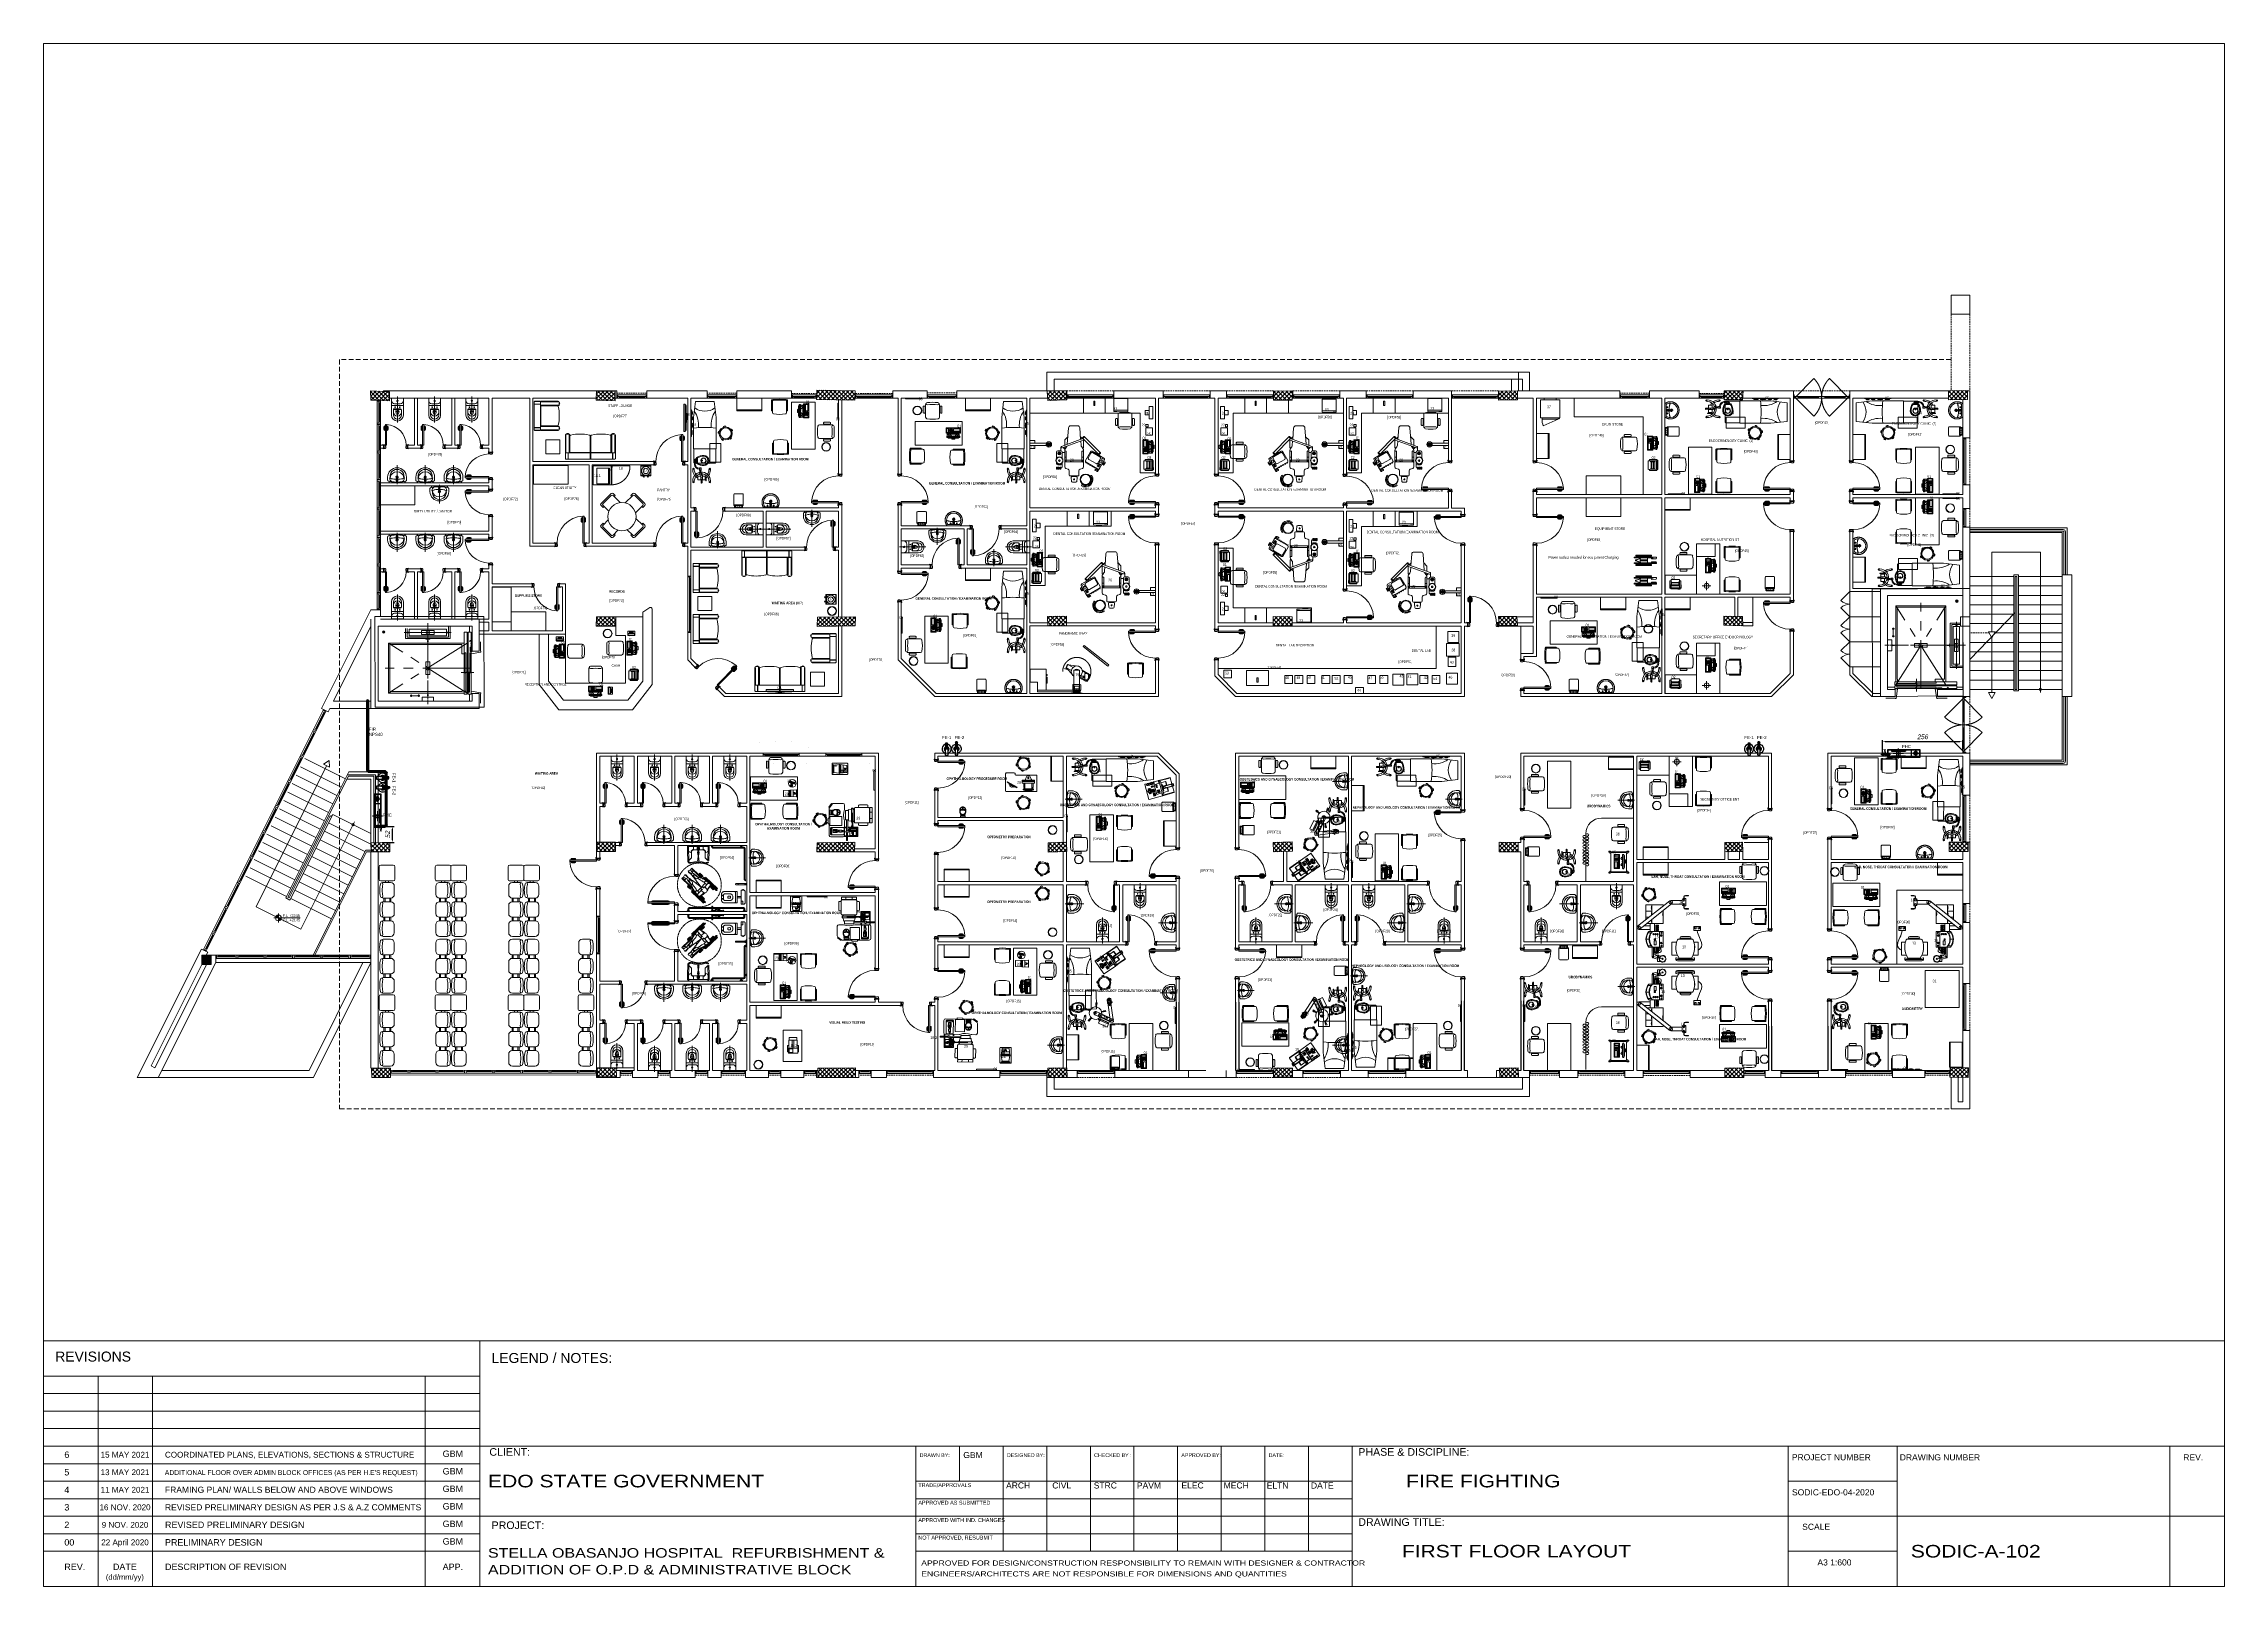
# Model space of a CAD drawing. Extents: x -234346 to 58427, y -132654 to -82394.
# Drawn here: x -84188 to -14601, y -132320 to -83117 of the extents above; entities that cross this region are included whole.
import ezdxf
from ezdxf.enums import TextEntityAlignment as Align

# ---------------------------------------------------------------- set-up
doc = ezdxf.new("R2010")
doc.units = 0
doc.header["$LTSCALE"] = 8
for name, pattern in [('AXES', [50.8, 31.75, -6.35, 6.35, -6.35]), ('CACHE', [9.525, 6.35, -3.175]), ('CENTERX2', [101.6, 63.5, -12.7, 12.7, -12.7]), ('DASHED', [19.05, 12.7, -6.35]), ('DASHED2', [9.525, 6.35, -3.175]), ('HIDDEN', [9.525, 6.35, -3.175]), ('TRATTEGGIATA', [0.75, 0.5, -0.25])]:
    doc.linetypes.add(name, pattern=pattern)
doc.layers.get('0').update_dxf_attribs({"color": 9, "lineweight": 5})
for name, color, linetype in [('3-MEC-FIRE-EXTIN', 1, 'Continuous'), ('DIM-FIRE', 54, 'Continuous'), ('F-FIR-S', 1, 'Continuous'), ('F-FIR-S-texts', 1, 'Continuous'), ('F-FIR-S-thin', 8, 'Continuous'), ('FF-EQPM', 3, 'Continuous'), ('FF-EQPM-texts', 3, 'Continuous'), ('FIRE', 1, 'Continuous'), ('FIRE-thin', 8, 'Continuous'), ('TME-NON MEDICAL FURNITURE', 9, 'Continuous'), ('X-WHITE glass', 9, 'Continuous')]:
    doc.layers.add(name, color=color, linetype=linetype)
for name, color, linetype, lineweight in [('72_EGR_BASE_TEXT', 9, 'Continuous', 5), ('72_EGR_EQP_TAG', 9, 'Continuous', 5), ('Aluminum', 9, 'Continuous', 5), ('Axis', 9, 'CENTERX2', 5), ('C-HYDR-CTCH', 9, 'Continuous', 5), ('Cabin', 9, 'Continuous', 5), ('Dims', 9, 'Continuous', 5), ('F-ANNO-TEXT-PL', 7, 'Continuous', 25), ('Frame', 9, 'Continuous', 9), ('Hatch', 9, 'Continuous', 5), ('LOADING', 9, 'Continuous', 5), ('NEW', 9, 'Continuous', 5), ('NEW Wall', 9, 'Continuous', 5), ('Notes', 9, 'Continuous', 5), ('P-SANR-FIXT', 9, 'Continuous', 18), ('P-SANR-FIXT-1', 9, 'Continuous', 13), ('Proj', 9, 'Continuous', 5), ('SANIT', 9, 'Continuous', 5), ('Structure', 9, 'Continuous', 5), ('Tech', 9, 'DASHED2', 5), ('TME-MEDICAL EQUIPMENT', 9, 'Continuous', 13), ('Walls', 9, 'Continuous', 5), ('Wooden Joinery', 9, 'Continuous', 5)]:
    doc.layers.add(name, color=color, linetype=linetype, lineweight=lineweight)
doc.styles.add('ARIAL', font='arial.ttf')
doc.styles.add('ARIAL-08', font='arial.ttf', dxfattribs={"width": 0.8, "oblique": 10.000004})
doc.styles.add('BMED-60', font='ARIALNB.TTF', dxfattribs={"height": 60})
doc.styles.add('MARI3', font='arial.ttf', dxfattribs={"width": 1.2})
doc.styles.add('ROMAND', font='romand.shx')
doc.styles.get("Standard").update_dxf_attribs({"font": 'ARIALUNI.TTF'})
doc.styles.add('TTLB-A0-JeddahDP$0$Standard', font='txt_____.ttf')
doc.styles.add('TTLB-A0-JeddahDP$0$swis721', font='swiss.ttf')
doc.styles.add('X3G_ENTITY_257CFD', font='swisscl.ttf', dxfattribs={"height": 200})
doc.styles.add('X3G_ENTITY_9EC9', font='swisscl.ttf', dxfattribs={"height": 0.2})
doc.styles.add('X3G_ENTITY_9F38', font='swisscl.ttf', dxfattribs={"height": 0.2})
doc.dimstyles.get("Standard").update_dxf_attribs({"dimtxt": 0.18, "dimasz": 0.18, "dimexe": 0.18, "dimexo": 0.0625, "dimgap": 0.09, "dimtad": 0, "dimtih": 1, "dimtoh": 1, "dimdec": 4, "dimzin": 0, "dimdsep": 46, "dimtxsty": 'Standard', "dimcen": 0.09, "dimadec": 0, "dimazin": 0, "dimtfac": 1, "dimtdec": 4, "dimtofl": 0, "dimtmove": 0, "dimatfit": 3, "dimfxl": 1, "dimtolj": 1, "dimtzin": 0, "dimarcsym": 0})

# ---------------------------------------------------------------- blocks, each defined once
blk = doc.blocks.new('FHR')
for p, q in [((525, 230), (-525, 230)), ((-525, 230), (-525, 0)), ((-525, 0), (525, 0)), ((515, 220), (-515, 220)), ((-515, 220), (-515, 0)), ((-515, 10), (499, 10)), ((-287, 105), (-485, 105)), ((-393, 113), (-463, 113)), ((-393, 98), (-463, 98)), ((-385, 113), (-389, 106)), ((-389, 106), (-386, 98)), ((-303, 98), (-386, 98)), ((-303, 113), (-385, 113)), ((-379, 6), (-379, 204)), ((-231, 8), (-231, 220)), ((397, 195), (-49, 195)), ((-49, 195), (-49, 189)), ((397, 189), (-49, 189)), ((397, 41), (-49, 41)), ((-49, 35), (-49, 41)), ((397, 35), (-49, 35)), ((12, 115), (336, 115)), ((174, 277), (174, -47)), ((220, 189), (220, 41)), ((397, 195), (397, 189)), ((397, 35), (397, 41)), ((499, 10), (499, 0)), ((515, 0), (515, 220)), ((525, 0), (525, 230))]:
    blk.add_line(p, q)
for points in [[(129, 41), (129, 189)], [(160, 195), (160, 207), (188, 207), (188, 195)], [(160, 35), (162, 16), (186, 16), (188, 35)]]:
    blk.add_lwpolyline(points)
for centre, radius, start, end in [((-463, 105), 7.34, 90.52781, 264.10516), ((-379, 105), 62.3, 6.75597, 173.24403), ((-379, 105), 62.3, 186.75597, 353.24403), ((-379, 105), 58.4, 7.21015, 172.78985), ((-379, 105), 58.4, 187.21015, 352.78985), ((-379, 105), 15.6, 27.99577, 332.00423), ((-331, 99), 21, 17.92646, 41.22804), ((-327, 110), 16.7, 314.33224, 342.94485), ((-319, 99), 21, 17.92646, 41.22804), ((-315, 110), 16.7, 314.33224, 342.94485), ((513, -3), 19.4, 85.5009, 136.0643)]:
    blk.add_arc(centre, radius, start, end)
blk = doc.blocks.new('A$C78DF3B07')
h = blk.add_hatch()
h.set_pattern_fill('ANSI31', color=256, scale=0.1, style=0)
h.set_pattern_definition([(45, (-107.481388, -137.98876), (-0.0088388348, 0.0088388348), [])])
edge = h.paths.add_edge_path()
edge.add_line((19.9, 6), (9.9, 6))
edge.add_line((9.9, 6), (9.9, 9))
edge.add_line((9.9, 9), (19.9, 9))
edge.add_arc((19.9, 7.5), 1.53, -90, 90, ccw=False)
at = {"ltscale": 1000}
for p, q in [((6.7, 9.7), (7.7, 10.7)), ((6.7, 5.2), (6.8, 5.3)), ((6.8, 9.7), (7.9, 10.9)), ((6.8, 5.1), (7, 5.3)), ((6.8, 5.1), (6.9, 5.3)), ((6.9, 9.7), (8.2, 11)), ((6.9, 5), (7.2, 5.3)), ((6.9, 5), (7.2, 5.3)), ((7, 9.7), (8.4, 11.1)), ((7, 4.9), (7.3, 5.2)), ((7, 4.9), (7.3, 5.2)), ((7.1, 9.7), (8.5, 11.1)), ((7.1, 4.7), (7.4, 5.1)), ((7.1, 4.8), (7.4, 5.1)), ((7.2, 9.7), (7.4, 9.9)), ((7.2, 4.6), (7.5, 5)), ((7.2, 4.7), (7.5, 5)), ((7.3, 4.5), (7.7, 4.9)), ((7.3, 4.6), (7.6, 4.9)), ((7.4, 4.5), (7.7, 4.8)), ((7.5, 10), (8.7, 11.2)), ((7.5, 4.4), (7.8, 4.8)), ((7.5, 4.4), (7.8, 4.7)), ((7.6, 4.4), (7.9, 4.7)), ((7.6, 4.3), (8, 4.6)), ((7.7, 4.3), (8, 4.6)), ((7.8, 4.2), (8.2, 4.5)), ((7.8, 4.2), (8.1, 4.5)), ((7.9, 4.1), (8.2, 4.5)), ((8, 10.4), (8.8, 11.2)), ((8, 4.1), (8.4, 4.4)), ((8, 4.1), (8.3, 4.4)), ((8.1, 4), (8.4, 4.4)), ((8.2, 10.5), (9, 11.3)), ((8.2, 4), (8.5, 4.3)), ((8.3, 3.9), (8.7, 4.3)), ((8.3, 4), (8.6, 4.3)), ((8.4, 3.9), (8.7, 4.2)), ((8.5, 10.6), (9.1, 11.3)), ((8.5, 3.9), (8.8, 4.2)), ((8.6, 10.7), (9.3, 11.3)), ((8.6, 3.8), (9, 4.2)), ((8.6, 3.8), (8.9, 4.2)), ((8.7, 3.8), (9.1, 4.1)), ((8.8, 10.8), (9.4, 11.3)), ((8.8, 3.8), (9.2, 4.1)), ((8.9, 3.7), (9.2, 4.1)), ((9, 10.8), (9.5, 11.4)), ((9, 3.7), (9.3, 4.1)), ((9.1, 10.9), (9.6, 11.4)), ((9.1, 3.7), (9.5, 4.1)), ((9.1, 3.7), (9.4, 4.1)), ((9.2, 10.9), (9.7, 11.4)), ((9.2, 3.7), (9.6, 4.1)), ((9.3, 3.7), (9.7, 4.1)), ((9.4, 10.9), (9.8, 11.4)), ((9.4, 3.6), (9.8, 4.1)), ((9.5, 10.9), (9.9, 11.4)), ((9.5, 3.6), (9.9, 4.1)), ((9.6, 10.9), (10, 11.4)), ((9.6, 3.6), (10, 4.1)), ((9.7, 10.9), (10.1, 11.4)), ((9.7, 3.6), (10.2, 4.1)), ((9.8, 10.9), (10.2, 11.4)), ((9.8, 3.6), (10.3, 4.1)), ((9.9, 10.9), (10.3, 11.4)), ((9.9, 3.6), (10.4, 4.1)), ((10, 10.9), (10.4, 11.3)), ((10, 3.6), (10.5, 4.1)), ((10.1, 10.9), (10.5, 11.3)), ((10.1, 3.6), (10.7, 4.2)), ((10.2, 10.9), (10.6, 11.3)), ((10.3, 10.9), (10.7, 11.3)), ((10.3, 3.6), (10.8, 4.2)), ((10.4, 10.9), (10.8, 11.3)), ((10.4, 3.7), (11, 4.2)), ((10.5, 10.9), (10.9, 11.2)), ((10.5, 3.7), (11.1, 4.3)), ((10.6, 10.9), (10.9, 11.2)), ((10.6, 3.7), (11.3, 4.4)), ((10.7, 10.8), (11, 11.2)), ((10.8, 10.8), (11.1, 11.2)), ((10.8, 10.8), (11.2, 11.1)), ((10.8, 3.7), (11.5, 4.5)), ((10.9, 10.8), (11.3, 11.1)), ((10.9, 3.8), (11.8, 4.7)), ((11, 10.7), (11.3, 11.1)), ((11.1, 10.7), (11.4, 11.1)), ((11.1, 3.8), (13.5, 6.3)), ((11.2, 10.7), (11.6, 11)), ((11.2, 10.7), (11.5, 11)), ((11.2, 3.9), (13.5, 6.1)), ((11.3, 10.6), (11.6, 11)), ((11.4, 10.6), (11.8, 10.9)), ((11.4, 10.6), (11.7, 10.9)), ((11.4, 3.9), (13.4, 6)), ((11.5, 10.5), (11.8, 10.8)), ((11.6, 10.4), (12, 10.8)), ((11.6, 10.5), (11.9, 10.8)), ((11.6, 4), (13.3, 5.8)), ((11.7, 10.4), (12, 10.7)), ((11.8, 10.4), (12.1, 10.7)), ((11.8, 10.3), (12.2, 10.6)), ((11.8, 4.2), (13.2, 5.5)), ((11.9, 10.3), (12.2, 10.6)), ((12, 10.2), (12.3, 10.5)), ((12, 10.2), (12.3, 10.5)), ((12.1, 10.1), (12.4, 10.4)), ((12.1, 10.1), (12.4, 10.4)), ((12.2, 10), (12.6, 10.3)), ((12.2, 10), (12.5, 10.3)), ((12.2, 4.4), (13, 5.2)), ((12.3, 9.9), (12.6, 10.2)), ((12.4, 9.9), (12.7, 10.2)), ((12.4, 9.8), (12.7, 10.1)), ((12.5, 9.8), (12.8, 10.1)), ((12.5, 9.7), (12.8, 10)), ((12.6, 9.6), (12.9, 10)), ((12.6, 9.6), (12.9, 9.9)), ((12.6, 9.5), (13, 9.8)), ((12.7, 9.5), (13, 9.8)), ((12.7, 9.4), (13, 9.7)), ((12.7, 5.5), (13.6, 6.4)), ((12.8, 9.3), (13.1, 9.7)), ((12.8, 9.3), (13.1, 9.6)), ((12.9, 9.1), (13.2, 9.5)), ((12.9, 9.2), (13.2, 9.5)), ((12.9, 9.1), (13.3, 9.4)), ((12.9, 5.8), (13.6, 6.6)), ((13, 9), (13.3, 9.3)), ((13, 8.8), (13.4, 9.2)), ((13, 8.9), (13.3, 9.2)), ((13, 6), (13.7, 6.7)), ((13.1, 8.8), (13.4, 9.1)), ((13.1, 8.6), (13.5, 9)), ((13.1, 8.7), (13.4, 9)), ((13.1, 8.5), (13.5, 8.9)), ((13.1, 6.4), (13.7, 7)), ((13.1, 6.2), (13.7, 6.9)), ((13.2, 8.5), (13.5, 8.8)), ((13.2, 8.4), (13.5, 8.7)), ((13.2, 8.2), (13.6, 8.6)), ((13.2, 8.3), (13.6, 8.6)), ((13.2, 8.1), (13.6, 8.5)), ((13.2, 6.8), (13.7, 7.3)), ((13.2, 6.7), (13.7, 7.2)), ((13.2, 6.5), (13.7, 7.1)), ((13.3, 8), (13.6, 8.4)), ((13.3, 7.9), (13.7, 8.3)), ((13.3, 7.8), (13.7, 8.2)), ((13.3, 7.7), (13.7, 8.1)), ((13.3, 7.6), (13.7, 8)), ((13.3, 7.5), (13.7, 7.9)), ((13.3, 7.3), (13.7, 7.8)), ((13.3, 7.4), (13.7, 7.8)), ((13.3, 7.2), (13.7, 7.6)), ((13.3, 7.1), (13.7, 7.5)), ((13.3, 7), (13.7, 7.4))]:
    blk.add_line(p, q, dxfattribs=at)
blk.add_lwpolyline([(0, 9.7), (9.9, 9.7), (9.9, 5.3), (0, 5.3)], close=True)
blk.add_lwpolyline([(19.9, 6), (9.9, 6), (9.9, 9), (19.9, 9)])
blk.add_circle((9.9, 4.1), 1.15, dxfattribs=at)
for radius, start, end in [(7.5, 196.9771, 163.0229), (3.88, 214.3568, 145.6432), (3.44, 218.9156, 140.4795), (1.83, 270, 90)]:
    blk.add_arc((9.9, 7.5), radius, start, end, dxfattribs=at)
blk.add_arc((19.9, 7.5), 1.53, 270, 90)
blk = doc.blocks.new('A$C1A9759E8')
at = {"ltscale": 0.001, "xscale": 1.25810685, "yscale": 1.25810685, "zscale": 1.25810685, "rotation": 180}
blk.add_blockref('A$C78DF3B07', (26.9, 18.9), dxfattribs=at)
blk = doc.blocks.new('FFFF')
at = {"layer": '3-MEC-FIRE-EXTIN'}
h = blk.add_hatch(dxfattribs=at)
h.set_pattern_fill('ANSI31', color=5, scale=1.981518, angle=90, style=0)
h.set_pattern_definition([(45, (-58260.42386, -107891.00772), (0.175143127, -0.175143127), [])])
edge = h.paths.add_edge_path()
edge.add_line((-55408, -105368), (-55408, -105566))
edge.add_line((-55408, -105566), (-55347, -105566))
edge.add_line((-55347, -105566), (-55347, -105368))
h = blk.add_hatch(dxfattribs=at)
h.set_pattern_fill('ANSI31', color=5, scale=1.981518, angle=90, style=0)
h.set_pattern_definition([(45, (-32656.4517, -107891.00772), (0.175143127, -0.175143127), [])])
edge = h.paths.add_edge_path()
edge.add_line((-29804, -105368), (-29804, -105566))
edge.add_line((-29804, -105566), (-29743, -105566))
edge.add_line((-29743, -105566), (-29743, -105368))
h = blk.add_hatch(dxfattribs=at)
h.set_pattern_fill('ANSI31', color=5, scale=1.981518, style=0)
h.set_pattern_definition([(315, (-75700.843, -103602.68344), (-0.175143127, -0.175143127), [])])
edge = h.paths.add_edge_path()
edge.add_line((-73177, -106455), (-73376, -106455))
edge.add_line((-73376, -106455), (-73376, -106516))
edge.add_line((-73376, -106516), (-73177, -106516))
at = {"layer": '3-MEC-FIRE-EXTIN', "color": 5, "ltscale": 1000}
for p, q in [((-55438, -105613), (-55432, -105607)), ((-55437, -105615), (-55431, -105608)), ((-55436, -105616), (-55430, -105610)), ((-55435, -105617), (-55429, -105611)), ((-55434, -105618), (-55428, -105612)), ((-55433, -105619), (-55427, -105613)), ((-55432, -105620), (-55426, -105614)), ((-55431, -105621), (-55425, -105615)), ((-55430, -105622), (-55424, -105616)), ((-55429, -105623), (-55423, -105617)), ((-55428, -105624), (-55422, -105618)), ((-55427, -105625), (-55421, -105619)), ((-55425, -105626), (-55421, -105622)), ((-55424, -105627), (-55421, -105624)), ((-55423, -105628), (-55421, -105626)), ((-55406, -105504), (-55393, -105490)), ((-55403, -105502), (-55390, -105490)), ((-55399, -105501), (-55388, -105490)), ((-55357, -105501), (-55350, -105494)), ((-55355, -105501), (-55349, -105495)), ((-55354, -105502), (-55347, -105495)), ((-55352, -105502), (-55346, -105496)), ((-55351, -105503), (-55344, -105497)), ((-55349, -105504), (-55343, -105497)), ((-55348, -105504), (-55341, -105498)), ((-55347, -105505), (-55340, -105499)), ((-55345, -105506), (-55339, -105499)), ((-55344, -105507), (-55337, -105500)), ((-55342, -105507), (-55336, -105501)), ((-55341, -105508), (-55335, -105502)), ((-55340, -105509), (-55334, -105503)), ((-55339, -105510), (-55332, -105504)), ((-55337, -105511), (-55331, -105504)), ((-55336, -105512), (-55330, -105505)), ((-55335, -105513), (-55329, -105506)), ((-55334, -105513), (-55328, -105507)), ((-55334, -105621), (-55305, -105592)), ((-55334, -105623), (-55307, -105595)), ((-55334, -105625), (-55308, -105599)), ((-55334, -105627), (-55311, -105604)), ((-55334, -105629), (-55314, -105609)), ((-55334, -105619), (-55331, -105616)), ((-55333, -105514), (-55327, -105508)), ((-55332, -105515), (-55325, -105509)), ((-55331, -105516), (-55324, -105510)), ((-55329, -105517), (-55323, -105511)), ((-55328, -105519), (-55322, -105512)), ((-55328, -105613), (-55304, -105589)), ((-55327, -105520), (-55321, -105513)), ((-55326, -105521), (-55320, -105515)), ((-55325, -105522), (-55319, -105516)), ((-55325, -105523), (-55318, -105517)), ((-55324, -105524), (-55317, -105518)), ((-55323, -105525), (-55316, -105519)), ((-55322, -105527), (-55316, -105520)), ((-55321, -105528), (-55315, -105522)), ((-55320, -105529), (-55314, -105523)), ((-55319, -105530), (-55313, -105524)), ((-55319, -105532), (-55312, -105525)), ((-55318, -105533), (-55311, -105527)), ((-55317, -105534), (-55311, -105528)), ((-55316, -105536), (-55310, -105529)), ((-55316, -105537), (-55309, -105531)), ((-55315, -105539), (-55308, -105532)), ((-55314, -105540), (-55308, -105534)), ((-55314, -105542), (-55307, -105535)), ((-55313, -105543), (-55306, -105537)), ((-55313, -105545), (-55306, -105538)), ((-55312, -105546), (-55305, -105540)), ((-55312, -105548), (-55305, -105541)), ((-55311, -105550), (-55304, -105543)), ((-55311, -105551), (-55304, -105544)), ((-29834, -105613), (-29828, -105607)), ((-29833, -105615), (-29827, -105608)), ((-29832, -105616), (-29826, -105610)), ((-29831, -105617), (-29825, -105611)), ((-29830, -105618), (-29824, -105612)), ((-29829, -105619), (-29823, -105613)), ((-29828, -105620), (-29822, -105614)), ((-29827, -105621), (-29821, -105615)), ((-29826, -105622), (-29820, -105616)), ((-29825, -105623), (-29819, -105617)), ((-29824, -105624), (-29818, -105618)), ((-29823, -105625), (-29817, -105619)), ((-29821, -105626), (-29817, -105622)), ((-29820, -105627), (-29817, -105624)), ((-29819, -105628), (-29817, -105626)), ((-29802, -105504), (-29789, -105490)), ((-29799, -105502), (-29786, -105490)), ((-29795, -105501), (-29784, -105490)), ((-29753, -105501), (-29746, -105494)), ((-29751, -105501), (-29745, -105495)), ((-29750, -105502), (-29743, -105495)), ((-29748, -105502), (-29742, -105496)), ((-29747, -105503), (-29740, -105497)), ((-29745, -105504), (-29739, -105497)), ((-29744, -105504), (-29738, -105498)), ((-29743, -105505), (-29736, -105499)), ((-29741, -105506), (-29735, -105499)), ((-29740, -105507), (-29733, -105500)), ((-29739, -105507), (-29732, -105501)), ((-29737, -105508), (-29731, -105502)), ((-29736, -105509), (-29730, -105503)), ((-29735, -105510), (-29728, -105504)), ((-29733, -105511), (-29727, -105504)), ((-29732, -105512), (-29726, -105505)), ((-29731, -105513), (-29725, -105506)), ((-29730, -105513), (-29724, -105507)), ((-29730, -105621), (-29701, -105592)), ((-29730, -105623), (-29703, -105595)), ((-29730, -105625), (-29704, -105599)), ((-29730, -105627), (-29707, -105604)), ((-29730, -105629), (-29710, -105609)), ((-29730, -105619), (-29727, -105616)), ((-29729, -105514), (-29723, -105508)), ((-29728, -105515), (-29722, -105509)), ((-29727, -105516), (-29720, -105510)), ((-29726, -105517), (-29719, -105511)), ((-29724, -105519), (-29718, -105512)), ((-29724, -105613), (-29700, -105589)), ((-29723, -105520), (-29717, -105513)), ((-29722, -105521), (-29716, -105515)), ((-29721, -105522), (-29715, -105516)), ((-29721, -105523), (-29714, -105517)), ((-29720, -105524), (-29713, -105518)), ((-29719, -105525), (-29712, -105519)), ((-29718, -105527), (-29712, -105520)), ((-29717, -105528), (-29711, -105522)), ((-29716, -105529), (-29710, -105523)), ((-29715, -105530), (-29709, -105524)), ((-29715, -105532), (-29708, -105525)), ((-29714, -105533), (-29707, -105527)), ((-29713, -105534), (-29707, -105528)), ((-29712, -105536), (-29706, -105529)), ((-29712, -105537), (-29705, -105531)), ((-29711, -105539), (-29704, -105532)), ((-29710, -105540), (-29704, -105534)), ((-29710, -105542), (-29703, -105535)), ((-29709, -105543), (-29703, -105537)), ((-29709, -105545), (-29702, -105538)), ((-29708, -105546), (-29701, -105540)), ((-29708, -105548), (-29701, -105541)), ((-29707, -105550), (-29700, -105543)), ((-29707, -105551), (-29700, -105544)), ((-73438, -106440), (-73436, -106442)), ((-73437, -106439), (-73434, -106442)), ((-73436, -106438), (-73431, -106442)), ((-73435, -106437), (-73429, -106442)), ((-73434, -106435), (-73428, -106442)), ((-73433, -106434), (-73427, -106440)), ((-73432, -106433), (-73426, -106439)), ((-73431, -106432), (-73425, -106438)), ((-73430, -106431), (-73424, -106437)), ((-73429, -106430), (-73423, -106436)), ((-73428, -106429), (-73422, -106435)), ((-73427, -106428), (-73420, -106434)), ((-73426, -106427), (-73419, -106433)), ((-73424, -106426), (-73418, -106432)), ((-73423, -106425), (-73417, -106431)), ((-73314, -106457), (-73300, -106470)), ((-73312, -106460), (-73300, -106473)), ((-73311, -106464), (-73299, -106475)), ((-73439, -106529), (-73419, -106549)), ((-73437, -106529), (-73414, -106552)), ((-73435, -106529), (-73409, -106555)), ((-73433, -106529), (-73405, -106556)), ((-73431, -106529), (-73402, -106558)), ((-73429, -106529), (-73425, -106532)), ((-73422, -106535), (-73399, -106559)), ((-73361, -106552), (-73354, -106559)), ((-73360, -106552), (-73353, -106559)), ((-73358, -106551), (-73351, -106558)), ((-73356, -106551), (-73349, -106558)), ((-73355, -106550), (-73348, -106557)), ((-73353, -106550), (-73346, -106557)), ((-73352, -106549), (-73345, -106556)), ((-73350, -106549), (-73343, -106555)), ((-73349, -106548), (-73342, -106555)), ((-73347, -106547), (-73341, -106554)), ((-73346, -106547), (-73339, -106553)), ((-73344, -106546), (-73338, -106552)), ((-73343, -106545), (-73337, -106552)), ((-73342, -106545), (-73335, -106551)), ((-73340, -106544), (-73334, -106550)), ((-73339, -106543), (-73333, -106549)), ((-73338, -106542), (-73331, -106548)), ((-73336, -106541), (-73330, -106548)), ((-73335, -106540), (-73329, -106547)), ((-73334, -106540), (-73328, -106546)), ((-73333, -106539), (-73327, -106545)), ((-73332, -106538), (-73326, -106544)), ((-73331, -106537), (-73324, -106543)), ((-73329, -106536), (-73323, -106542)), ((-73328, -106535), (-73322, -106541)), ((-73327, -106534), (-73321, -106540)), ((-73326, -106533), (-73320, -106539)), ((-73325, -106531), (-73319, -106538)), ((-73324, -106530), (-73318, -106537)), ((-73323, -106529), (-73317, -106535)), ((-73322, -106528), (-73316, -106534)), ((-73321, -106526), (-73314, -106532)), ((-73321, -106527), (-73315, -106533)), ((-73320, -106524), (-73313, -106531)), ((-73319, -106523), (-73313, -106529)), ((-73318, -106522), (-73312, -106528)), ((-73317, -106521), (-73311, -106527)), ((-73316, -106518), (-73309, -106524)), ((-73316, -106519), (-73310, -106526)), ((-73315, -106517), (-73309, -106523)), ((-73314, -106514), (-73307, -106520)), ((-73314, -106515), (-73308, -106522)), ((-73313, -106512), (-73306, -106519)), ((-73312, -106509), (-73305, -106516)), ((-73312, -106511), (-73306, -106517)), ((-73311, -106506), (-73304, -106513)), ((-73311, -106508), (-73304, -106514))]:
    blk.add_line(p, q, dxfattribs=at)
at = {"layer": '3-MEC-FIRE-EXTIN', "color": 5}
for points in [[(-55334, -105761), (-55334, -105566), (-55421, -105566), (-55421, -105761)], [(-29730, -105761), (-29730, -105566), (-29817, -105566), (-29817, -105761)], [(-73571, -106529), (-73376, -106529), (-73376, -106442), (-73571, -106442)]]:
    blk.add_lwpolyline(points, close=True, dxfattribs=at)
for points in [[(-55408, -105368), (-55408, -105566), (-55347, -105566), (-55347, -105368)], [(-29804, -105368), (-29804, -105566), (-29743, -105566), (-29743, -105368)], [(-73177, -106455), (-73376, -106455), (-73376, -106516), (-73177, -106516)]]:
    blk.add_lwpolyline(points, dxfattribs=at)
at = {"layer": '3-MEC-FIRE-EXTIN', "color": 5, "ltscale": 1000}
for centre, radius, start, end in [((-55378, -105566), 149, 286.9771, 253.0229), ((-55378, -105566), 76.9, 304.35684, 235.64316), ((-55378, -105566), 68.2, 309.5205, 231.08438), ((-55378, -105566), 36.2, 0, 180), ((-29774, -105566), 149, 286.9771, 253.0229), ((-29774, -105566), 76.9, 304.35684, 235.64316), ((-29774, -105566), 68.2, 309.5205, 231.08438), ((-29774, -105566), 36.2, 0, 180), ((-73376, -106486), 149, 196.9771, 163.0229), ((-73376, -106486), 76.9, 214.35684, 145.64316), ((-73376, -106486), 68.2, 219.5205, 141.08438), ((-73376, -106486), 36.2, 270, 90)]:
    blk.add_arc(centre, radius, start, end, dxfattribs=at)
at = {"layer": 'F-FIR-S', "lineweight": 50, "ltscale": 1.014}
blk.add_line((-25519, -105743), (-25360, -105743), dxfattribs=at)
at = {"layer": 'F-FIR-S', "linetype": 'Continuous', "lineweight": 15, "ltscale": 1.014}
for centre, radius in [((-73854, -104024), 12.5), ((-25519, -105743), 28.1)]:
    blk.add_circle(centre, radius, dxfattribs=at)
at = {"layer": 'F-FIR-S-thin', "linetype": 'AXES', "lineweight": 20, "ltscale": 1.014}
for p, q in [((-73874, -104024), (-73834, -104024)), ((-73854, -104004), (-73854, -104036)), ((-25474, -105743), (-25564, -105743)), ((-25519, -105698), (-25519, -105788)), ((-73551, -108032), (-73519, -108032)), ((-73531, -108052), (-73531, -108012))]:
    blk.add_line(p, q, dxfattribs=at)
at = {"layer": 'FIRE', "lineweight": 35, "ltscale": 1.014}
for p, q in [((-73878, -104024), (-73878, -104081)), ((-73878, -104081), (-73878, -106228)), ((-73829, -104081), (-73878, -104081)), ((-73829, -104024), (-73829, -104081)), ((-73829, -104081), (-73829, -106228)), ((-73829, -106228), (-73878, -106228)), ((-73797, -106261), (-73317, -106261)), ((-73797, -106261), (-73797, -106310)), ((-73797, -106310), (-73317, -106310)), ((-73317, -106310), (-73317, -106261)), ((-73284, -106342), (-73284, -107979)), ((-73284, -106342), (-73236, -106342)), ((-73236, -106342), (-73236, -107979)), ((-73497, -108012), (-73554, -108012)), ((-73497, -108060), (-73554, -108060)), ((-73497, -108060), (-73497, -108012)), ((-73497, -108012), (-73468, -108012)), ((-73497, -108060), (-73468, -108060)), ((-73401, -108012), (-73317, -108012)), ((-73401, -108060), (-73317, -108060)), ((-73317, -108012), (-73317, -108060)), ((-73284, -107979), (-73236, -107979))]:
    blk.add_line(p, q, dxfattribs=at)
at = {"layer": 'FIRE', "lineweight": 25}
for p, q in [((-25519, -105718), (-25479, -105718)), ((-25519, -105767), (-25479, -105767)), ((-25412, -105718), (-25352, -105718)), ((-25412, -105767), (-25352, -105767)), ((-25352, -105718), (-25352, -105767)), ((-25352, -105718), (-25295, -105718)), ((-25352, -105767), (-25295, -105767))]:
    blk.add_line(p, q, dxfattribs=at)
at = {"layer": 'FIRE', "lineweight": 15}
for p, q in [((-25479, -105767), (-25479, -105718)), ((-25445, -105743), (-25477, -105711)), ((-25412, -105767), (-25412, -105718)), ((-73468, -108012), (-73468, -108060)), ((-73435, -108036), (-73403, -108067)), ((-73401, -108012), (-73401, -108060))]:
    blk.add_line(p, q, dxfattribs=at)
for points in [[(-25485, -105588, 12.8, 12.8, 0), (-25405, -105588, 0, 0, 0)], [(-73395, -108191, 12.8, 12.8, 0), (-73475, -108191, 0, 0, 0)]]:
    blk.add_lwpolyline(points, format="xyseb", dxfattribs=at)
for points in [[(-25412, -105711), (-25445, -105588), (-25477, -105711)], [(-25477, -105711), (-25477, -105711), (-25477, -105774), (-25477, -105774), (-25445, -105743), (-25477, -105711), (-25477, -105774)], [(-25412, -105711), (-25412, -105711), (-25412, -105774), (-25412, -105774), (-25445, -105743), (-25412, -105711), (-25412, -105774)], [(-73468, -108067), (-73468, -108067), (-73468, -108004), (-73468, -108004), (-73435, -108036), (-73468, -108067), (-73468, -108004)], [(-73468, -108067), (-73435, -108191), (-73403, -108067)], [(-73403, -108067), (-73403, -108067), (-73403, -108004), (-73403, -108004), (-73435, -108036), (-73403, -108067), (-73403, -108004)]]:
    blk.add_lwpolyline(points, dxfattribs=at)
at = {"layer": 'FIRE', "lineweight": 15, "const_width": 16.2}
for points in [[(-25445, -105724), (-25445, -105762)], [(-73435, -108055), (-73435, -108017)]]:
    blk.add_lwpolyline(points, dxfattribs=at)
at = {"layer": 'FIRE', "lineweight": 35, "ltscale": 1.014}
for centre, radius, start, end in [((-73854, -104024), 24.2, 0, 180), ((-73797, -106228), 81.2, 180, 270), ((-73797, -106228), 32.8, 180, 270), ((-73317, -106342), 81.2, 0, 90), ((-73317, -106342), 32.8, 0, 90), ((-73554, -108036), 24.2, 90, 270), ((-73317, -107979), 32.8, 270, 0), ((-73317, -107979), 81.2, 270, 0)]:
    blk.add_arc(centre, radius, start, end, dxfattribs=at)
at = {"layer": 'FIRE', "lineweight": 25}
blk.add_arc((-25295, -105743), 24.1, 270, 90, dxfattribs=at)
at = {"layer": 'FIRE'}
for p in [(-25479, -105743), (-25412, -105743), (-73468, -108036), (-73401, -108036)]:
    blk.add_point(p, dxfattribs=at)
at = {"layer": 'FIRE-thin', "linetype": 'AXES', "lineweight": 20, "ltscale": 1.014}
for p, q in [((-73815, -104024), (-73892, -104024)), ((-73854, -103985), (-73854, -104081)), ((-73854, -104081), (-73854, -106228)), ((-73797, -106285), (-73317, -106285)), ((-73260, -106342), (-73260, -107979)), ((-73592, -108036), (-73497, -108036)), ((-73554, -108074), (-73554, -107997)), ((-73497, -108036), (-73468, -108036)), ((-73401, -108036), (-73317, -108036))]:
    blk.add_line(p, q, dxfattribs=at)
at = {"layer": 'FIRE-thin', "linetype": 'AXES', "lineweight": 15}
for p, q in [((-25519, -105743), (-25479, -105743)), ((-25412, -105743), (-25352, -105743)), ((-25256, -105743), (-25352, -105743)), ((-25295, -105704), (-25295, -105781))]:
    blk.add_line(p, q, dxfattribs=at)
at = {"layer": 'FIRE-thin', "linetype": 'CACHE', "lineweight": 20, "ltscale": 1.014}
for points in [[(-73854, -104045, 1), (-73854, -104002, 1), (-73854, -104024, -1), (-73854, -104045, -1)], [(-73554, -108057, 1), (-73554, -108014, 1), (-73554, -108036, -1), (-73554, -108057, -1)]]:
    blk.add_lwpolyline(points, format="xyb", dxfattribs=at)
at = {"layer": 'FIRE-thin', "linetype": 'CACHE', "lineweight": 15}
blk.add_lwpolyline([(-25295, -105764, 1), (-25295, -105721, 1), (-25295, -105743, -1), (-25295, -105764, -1)], format="xyb", dxfattribs=at)
at = {"layer": 'FIRE-thin', "linetype": 'CACHE', "lineweight": 20, "ltscale": 1.014}
for centre, start, end in [((-73854, -104024), 180, 0), ((-73554, -108036), 270, 90)]:
    blk.add_arc(centre, 24.2, start, end, dxfattribs=at)
at = {"layer": 'FIRE-thin', "linetype": 'CACHE', "lineweight": 15}
blk.add_arc((-25295, -105743), 24.1, 90, 270, dxfattribs=at)
at = {"layer": 'FIRE-thin', "linetype": 'AXES', "lineweight": 20, "ltscale": 1.014}
for centre, start, end in [((-73797, -106228), 180, 270), ((-73317, -106342), 0, 90), ((-73317, -107979), 270, 0)]:
    blk.add_arc(centre, 57, start, end, dxfattribs=at)
at = {"layer": '3-MEC-FIRE-EXTIN', "xscale": -15.75000000065193, "yscale": 15.75, "zscale": 15.75, "rotation": 90}
for p in [(-54915, -105333), (-29311, -105333)]:
    blk.add_blockref('A$C1A9759E8', p, dxfattribs=at)
at = {"layer": '3-MEC-FIRE-EXTIN', "xscale": -15.75000000065193, "yscale": 15.75, "zscale": 15.75}
blk.add_blockref('A$C1A9759E8', (-73143, -106948), dxfattribs=at)
at = {"layer": 'FF-EQPM', "ltscale": 0.01}
for p, rotation in [((-24835, -105596), 180), ((-73652, -107538), 270)]:
    blk.add_blockref('FHR', p, dxfattribs=dict(at, rotation=rotation))
at = {"layer": 'F-FIR-S-texts', "lineweight": 15, "style": 'ARIAL'}
for s, p in [('FIR', (-73814, -104982)), ('NPS40', (-73813, -105150)), ('FE-1', (-55530, -105252)), ('FE-2', (-55120, -105252)), ('FE-1', (-29926, -105252)), ('FE-2', (-29517, -105252))]:
    blk.add_text(s, height=100, dxfattribs=at).set_placement(p)
for s, p in [('FE-1', (-73062, -106333)), ('FE-2', (-73062, -106743))]:
    blk.add_text(s, height=100, rotation=270, dxfattribs=at).set_placement(p)
at = {"layer": 'FF-EQPM-texts', "lineweight": 15, "style": 'ARIAL'}
for p in [(-24890, -105538), (-73367, -107724)]:
    blk.add_text('FHC', height=100, dxfattribs=at).set_placement(p)
at = {"layer": 'Frame', "insert": (-69900, -124831), "char_height": 317.96, "width": 7631.12, "attachment_point": 1, "style": 'TTLB-A0-JeddahDP$0$Standard'}
blk.add_mtext('{\\fArial|b0|i0|c0|p34;LEGEND / NOTES:}', dxfattribs=at)
blk = doc.blocks.new('*D164')
at = {"layer": 'Defpoints', "color": 0, "lineweight": 15, "transparency": 16777216}
for p in [(-22952, -105378), (-22952, -105718), (-25514, -105788)]:
    blk.add_point(p, dxfattribs=at)
at = {"layer": 'DIM-FIRE', "color": 0, "lineweight": -2, "transparency": 16777216}
for p, q in [((-25514, -105728), (-25514, -105328)), ((-25424, -105378), (-23042, -105378)), ((-22952, -105658), (-22952, -105328))]:
    blk.add_line(p, q, dxfattribs=at)
at = {"layer": 'DIM-FIRE', "color": 0, "lineweight": 15, "transparency": 16777216}
for points in [[(-25424, -105363), (-25424, -105393), (-25514, -105378)], [(-23042, -105363), (-23042, -105393), (-22952, -105378)]]:
    blk.add_solid(points, dxfattribs=at)
at = {"layer": 'DIM-FIRE', "color": 0, "lineweight": 15, "transparency": 16777216, "insert": (-24233, -105226), "char_height": 150, "attachment_point": 5, "style": 'ARIAL-08'}
blk.add_mtext('\\A1;256', dxfattribs=at)
blk = doc.blocks.new('A$C72370EFE')
at = {"layer": 'Wooden Joinery'}
for p, q in [((-0.05, -0.07), (-0.05, -0.16)), ((-0.03, -0.07), (-0.03, -0.16)), ((-0.01, -0.04), (-0.02, -0.04)), ((-0.01, -0.06), (-0.02, -0.06)), ((-0.01, -0.17), (-0.02, -0.17)), ((-0.01, -0.19), (-0.02, -0.19)), ((-0.01, -0.03), (-0.01, -0.07)), ((0, -0.03), (-0.01, -0.03)), ((0, -0.07), (-0.01, -0.07)), ((-0.01, -0.17), (-0.01, -0.19)), ((0.04, -0.03), (0.05, -0.03)), ((0.04, -0.07), (0.05, -0.07)), ((0.05, -0.03), (0.05, -0.07)), ((0.05, -0.04), (0.06, -0.04)), ((0.05, -0.06), (0.06, -0.06)), ((0.05, -0.17), (0.06, -0.17)), ((0.05, -0.17), (0.05, -0.19)), ((0.05, -0.19), (0.06, -0.19)), ((0.07, -0.07), (0.07, -0.16)), ((0.09, -0.07), (0.09, -0.16))]:
    blk.add_line(p, q, dxfattribs=at)
for centre, radius, start, end in [((-0.02, -0.07), 0.03, 90, 180), ((-0.02, -0.16), 0.03, 180, 270), ((-0.02, -0.07), 0.01, 90, 180), ((-0.02, -0.16), 0.01, 180, 270), ((0.06, -0.07), 0.03, 0, 90), ((0.06, -0.07), 0.01, 0, 90), ((0.06, -0.16), 0.01, 270, 0), ((0.06, -0.16), 0.03, 270, 0)]:
    blk.add_arc(centre, radius, start, end, dxfattribs=at)
blk = doc.blocks.new('A$C268A7CF0')
at = {"layer": 'Wooden Joinery'}
for points in [[(80, 759), (80, 769), (10, 779), (10, 759)], [(740, 759), (740, 769), (810, 779), (810, 759)], [(70, 659), (70, 649), (0, 639), (0, 659)], [(120, 659), (120, 0), (80, 0), (80, 659)], [(750, 659), (750, 649), (820, 639), (820, 659)]]:
    blk.add_lwpolyline(points, close=True, dxfattribs=at)
for points in [[(45, 659), (45, 759), (20, 759), (20, 659), (45, 659)], [(45, 659), (80, 659), (80, 699), (90, 699), (90, 759), (45, 759), (45, 659)], [(775, 659), (740, 659), (740, 699), (730, 699), (730, 759), (775, 759), (775, 659)], [(775, 659), (775, 759), (800, 759), (800, 659), (775, 659)]]:
    blk.add_lwpolyline(points, dxfattribs=at)
blk.add_arc((80, 659), 660, 273.4748, 0, dxfattribs=at)
at = {"layer": 'Wooden Joinery', "xscale": 999.9999999998854, "yscale": 999.9999999998854, "zscale": 999.9999999998854, "rotation": 180}
blk.add_blockref('A$C72370EFE', (120, 0), dxfattribs=at)
blk = doc.blocks.new('A$C5DAD61B4')
at = {"layer": 'Wooden Joinery'}
for points in [[(70, 859), (70, 849), (0, 839), (0, 859)], [(80, 959), (80, 969), (10, 979), (10, 959)], [(120, 859), (120, 0), (80, 0), (80, 859)], [(940, 959), (940, 969), (1010, 979), (1010, 959)], [(950, 859), (950, 849), (1020, 839), (1020, 859)]]:
    blk.add_lwpolyline(points, close=True, dxfattribs=at)
for points in [[(45, 859), (45, 959), (20, 959), (20, 859), (45, 859)], [(45, 859), (80, 859), (80, 899), (90, 899), (90, 959), (45, 959), (45, 859)], [(975, 859), (940, 859), (940, 899), (930, 899), (930, 959), (975, 959), (975, 859)], [(975, 859), (975, 959), (1000, 959), (1000, 859), (975, 859)]]:
    blk.add_lwpolyline(points, dxfattribs=at)
blk.add_arc((80, 859), 860, 272.66603, 0, dxfattribs=at)
at = {"layer": 'Wooden Joinery', "xscale": 999.9999999998854, "yscale": 999.9999999998854, "zscale": 999.9999999998854, "rotation": 180}
blk.add_blockref('A$C72370EFE', (120, 0), dxfattribs=at)
blk = doc.blocks.new('A$C5FCA3E6B')
at = {"layer": 'Wooden Joinery'}
for points in [[(70, 759), (70, 749), (0, 739), (0, 759)], [(80, 859), (80, 869), (10, 879), (10, 859)], [(120, 759), (120, 0), (80, 0), (80, 759)], [(840, 859), (840, 869), (910, 879), (910, 859)], [(850, 759), (850, 749), (920, 739), (920, 759)]]:
    blk.add_lwpolyline(points, close=True, dxfattribs=at)
for points in [[(45, 759), (45, 859), (20, 859), (20, 759), (45, 759)], [(45, 759), (80, 759), (80, 799), (90, 799), (90, 859), (45, 859), (45, 759)], [(875, 759), (840, 759), (840, 799), (830, 799), (830, 859), (875, 859), (875, 759)], [(875, 759), (875, 859), (900, 859), (900, 759), (875, 759)]]:
    blk.add_lwpolyline(points, dxfattribs=at)
blk.add_arc((80, 759), 760, 273.01713, 0, dxfattribs=at)
at = {"layer": 'Wooden Joinery', "xscale": 999.9999999998854, "yscale": 999.9999999998854, "zscale": 999.9999999998854, "rotation": 180}
blk.add_blockref('A$C72370EFE', (120, 0), dxfattribs=at)
blk = doc.blocks.new('T127-1_B')
at = {"layer": 'Cabin'}
for p, q in [((44.5, 8), (44.5, 4)), ((44.5, 4), (78, 4)), ((78, 4), (82, 63.5)), ((44.5, -8), (44.5, -4)), ((44.5, -4), (78, -4)), ((78, -4), (82, -63.5))]:
    blk.add_line(p, q, dxfattribs=at)
at = {"layer": 'Cabin', "ltscale": 5}
for points in [[(44.5, 8), (0, 8), (0, -8), (44.5, -8)], [(82, 63.5), (89, 63.5), (89, -63.5), (82, -63.5)]]:
    blk.add_lwpolyline(points, dxfattribs=at)
blk = doc.blocks.new('T127-1_B__1680')
at = {"layer": 'Axis'}
blk.add_line((-990, 0), (990, 0), dxfattribs=at)
at = {"layer": 'Notes', "xscale": -1}
blk.add_blockref('T127-1_B', (-840, 0), dxfattribs=at)
at = {"layer": 'Notes'}
blk.add_blockref('T127-1_B', (840, 0), dxfattribs=at)
blk = doc.blocks.new('JIS5K')
at = {"layer": 'Cabin'}
for p, q in [((60.2, 8), (60.2, 11.2)), ((60.2, -8), (60.2, -11.2))]:
    blk.add_line(p, q, dxfattribs=at)
at = {"layer": 'Cabin', "ltscale": 5}
for points in [[(57, 11.2), (0, 11.2), (0, -11.2), (57, -11.2)], [(60.2, 8), (3.2, 8), (3.2, -8), (60.2, -8)], [(57, 11.2), (57, 43.5), (60.2, 43.5), (60.2, 11.2)], [(57, -11.2), (57, -43.5), (60.2, -43.5), (60.2, -11.2)]]:
    blk.add_lwpolyline(points, dxfattribs=at)
blk = doc.blocks.new('JIS5K__1200')
at = {"layer": 'Axis'}
blk.add_line((-750, 0), (750, 0), dxfattribs=at)
at = {"layer": 'Notes', "xscale": -1}
blk.add_blockref('JIS5K', (-600, 0), dxfattribs=at)
at = {"layer": 'Notes'}
blk.add_blockref('JIS5K', (600, 0), dxfattribs=at)
blk = doc.blocks.new('对重支撑1')
at = {"layer": 'Cabin'}
blk.add_lwpolyline([(1060, 178), (929, 178), (929, -178), (1060, -178)], close=True, dxfattribs=at).dxf.unprotected_set("ltscale", 0)
blk = doc.blocks.new('井道平面图轿厢1轿厢地坎')
at = {"layer": 'Axis', "ltscale": 0.864}
blk.add_lwpolyline([(0, 96), (0, -192)], dxfattribs=at)
at = {"layer": 'Cabin', "ltscale": 5}
for points in [[(690, 0), (690, -96), (-1285, -96), (-1285, 0)], [(15, -3), (15, -46), (-630, -46), (-630, -3)], [(630, -50), (630, -93), (-15, -93), (-15, -50)]]:
    blk.add_lwpolyline(points, close=True, dxfattribs=at)
at = {"layer": 'Cabin'}
for points in [[(600, 0), (600, -48)], [(600, -48), (633, -48)], [(633, -48), (633, -96)]]:
    blk.add_lwpolyline(points, dxfattribs=at)
blk = doc.blocks.new('层门地坎1')
at = {"layer": 'Axis', "ltscale": 0.81}
blk.add_lwpolyline([(0, 90), (0, -180)], dxfattribs=at)
at = {"layer": 'Cabin', "ltscale": 5}
for points in [[(690, 0), (690, -90), (-1285, -90), (-1285, 0)], [(15, -47), (15, -87), (-630, -87), (-630, -47)], [(630, -3), (630, -43), (-15, -43), (-15, -3)]]:
    blk.add_lwpolyline(points, close=True, dxfattribs=at)
blk = doc.blocks.new('A$C47696aed')
at = {"layer": 'Hatch'}
h = blk.add_hatch(dxfattribs=at)
h.set_pattern_fill('ANSI37', color=256, scale=30)
h.paths.add_polyline_path([(50953, 21918), (50349, 21910), (50353, 21621), (50957, 21629)])
h.paths.add_polyline_path([(43792, 21910), (43208, 21905), (43188, 21613), (43772, 21619)])
h.paths.add_polyline_path([(29415, 21903), (28816, 21899), (28810, 21606), (29409, 21610)])
h.paths.add_polyline_path([(36600, 21905), (35999, 21897), (35991, 21612), (36592, 21619)])
h.paths.add_polyline_path([(22196, 21912), (21589, 21890), (21604, 21598), (22210, 21619)])
h.paths.add_polyline_path([(15459, 21902), (14237, 21926), (14231, 21629), (15453, 21606)])
h.paths.add_polyline_path([(15473, 14702), (14258, 14686), (14245, 14393), (15460, 14409)])
h.paths.add_polyline_path([(15447, 7508), (14244, 7492), (14238, 7199), (15441, 7215)])
h.paths.add_polyline_path([(15466, 310), (14269, 298), (14272, 4), (15468, 15)])
h.paths.add_polyline_path([(7831, 312), (7227, 308), (7238, 23), (7841, 26)])
h.paths.add_polyline_path([(7815, 7510), (7218, 7511), (7218, 7210), (7815, 7209)])
h.paths.add_polyline_path([(7825, 14699), (7206, 14701), (7195, 14398), (7814, 14396)])
h.paths.add_polyline_path([(7802, 21879), (7201, 21893), (7197, 21604), (7798, 21589)])
h.paths.add_polyline_path([(603, 21877), (0, 21900), (2, 21611), (605, 21589)])
h.paths.add_polyline_path([(610, 7499), (8, 7492), (12, 7200), (614, 7207)])
h.paths.add_polyline_path([(628, 304), (29, 303), (34, 2), (633, 3)])
h.paths.add_polyline_path([(22215, 317), (21609, 304), (21615, 3), (22220, 16)])
h.paths.add_polyline_path([(22208, 7510), (21614, 7492), (21616, 7196), (22210, 7213)])
h.paths.add_polyline_path([(22199, 14718), (21600, 14710), (21604, 14410), (22203, 14418)])
h.paths.add_polyline_path([(29400, 14702), (28798, 14707), (28802, 14415), (29404, 14410)])
h.paths.add_polyline_path([(29403, 7520), (28800, 7502), (28813, 7202), (29413, 7223)])
h.paths.add_polyline_path([(29420, 304), (28816, 310), (28813, 25), (29417, 18)])
h.paths.add_polyline_path([(36618, 314), (36021, 300), (36030, 0), (36627, 15)])
h.paths.add_polyline_path([(36611, 7503), (36009, 7505), (36011, 7207), (36612, 7205)])
h.paths.add_polyline_path([(36574, 14706), (35993, 14711), (36013, 14421), (36594, 14417)])
h.paths.add_polyline_path([(43778, 14706), (43180, 14719), (43182, 14428), (43780, 14414)])
h.paths.add_polyline_path([(43779, 7507), (43210, 7500), (43212, 7205), (43780, 7213)])
h.paths.add_polyline_path([(43816, 310), (43210, 307), (43212, 3), (43817, 5)])
h.paths.add_polyline_path([(50990, 309), (50402, 326), (50389, 18), (50977, 2)])
h.paths.add_polyline_path([(50974, 7509), (50371, 7510), (50369, 7213), (50972, 7212)])
at = {"layer": 'C-HYDR-CTCH', "color": 4, "flags": 128}
for points in [[(2, 21611), (605, 21589), (603, 21877), (0, 21900), (2, 21611)], [(7798, 21589), (7802, 21879), (7201, 21893), (7197, 21604), (7798, 21589)], [(15453, 21606), (15459, 21902), (14237, 21926), (14231, 21629), (15453, 21606)], [(22210, 21619), (22196, 21912), (21589, 21890), (21604, 21598), (22210, 21619)], [(29409, 21610), (29415, 21903)], [(35991, 21612), (35999, 21897), (36600, 21905), (36592, 21619), (35991, 21612)], [(43772, 21619), (43188, 21613), (43208, 21905), (43792, 21910), (43772, 21619)], [(50349, 21910), (50953, 21918), (50957, 21629), (50353, 21621), (50349, 21909)], [(47917, 15581), (47925, 12156), (50811, 12180), (50803, 15605), (47917, 15581)], [(128, 14710), (140, 11818), (3617, 11815), (3606, 14706), (128, 14710)], [(7206, 14701), (7195, 14398), (7814, 14396), (7825, 14699), (7206, 14701)], [(14258, 14686), (15473, 14702), (15460, 14409), (14245, 14393), (14258, 14686)], [(21600, 14710), (22199, 14718), (22203, 14418), (21604, 14410), (21600, 14710)], [(28798, 14707), (29400, 14702), (29404, 14410), (28802, 14415), (28798, 14707)], [(35993, 14711), (36013, 14421), (36594, 14417), (36574, 14706), (35993, 14711)], [(8, 7492), (610, 7499), (614, 7207), (12, 7200), (8, 7497)], [(7218, 7511), (7815, 7510), (7815, 7209), (7218, 7210), (7218, 7511)], [(22208, 7510), (22210, 7213), (21616, 7196), (21614, 7492), (22208, 7510)], [(36009, 7505), (36011, 7207), (36612, 7205), (36611, 7503), (36009, 7505)], [(43212, 7205), (43210, 7500), (43779, 7507), (43780, 7213), (43212, 7205)], [(50369, 7213), (50972, 7212), (50974, 7509), (50371, 7510), (50369, 7213)], [(29, 303), (34, 2), (633, 3), (628, 304), (29, 303)], [(7238, 23), (7841, 26), (7831, 312), (7227, 308), (7238, 23)], [(14272, 4), (15468, 15), (15466, 310), (14269, 298), (14272, 4)], [(21609, 304), (21615, 3), (22220, 16), (22215, 317), (21609, 304)], [(28816, 310), (28813, 25), (29417, 18), (29420, 304), (28816, 310)], [(36618, 314), (36627, 15), (36030, 0), (36021, 300), (36618, 314)], [(43816, 310), (43817, 5), (43212, 3), (43210, 307), (43816, 310)], [(50389, 18), (50402, 326), (50990, 309), (50977, 2), (50389, 18)]]:
    blk.add_lwpolyline(points, dxfattribs=at)
for points, elevation in [([(29409, 21610), (28810, 21606), (28816, 21899), (29415, 21903)], 299672), ([(43780, 14414), (43182, 14428), (43180, 14719), (43778, 14706), (43780, 14414)], 301873), ([(14244, 7493), (14238, 7199), (15441, 7215), (15447, 7508), (14244, 7492)], 301952)]:
    blk.add_lwpolyline(points, dxfattribs=dict(at, elevation=elevation))
blk.add_lwpolyline([(28813, 7202), (28800, 7502), (29403, 7520), (29413, 7223)], close=True, dxfattribs=at)
blk = doc.blocks.new('WC manta')
at = {"layer": 'SANIT'}
for p, q in [((-0.18, 0), (0.65, 0)), ((-0.13, 0.18), (-0.13, -0.18)), ((-0.12, 0.19), (0.41, 0.19)), ((0.05, 0.09), (0.05, -0.09)), ((0.109, 0.18), (0.109, -0.18)), ((0.209, 0.1), (0.209, -0.1)), ((0.229, 0.1), (0.229, -0.1)), ((0.239, 0.13), (0.41, 0.13)), ((0.296, 0.051), (0.358, 0.039)), ((-0.12, -0.19), (0.41, -0.19)), ((0.239, -0.13), (0.41, -0.13)), ((0.296, -0.051), (0.358, -0.039))]:
    blk.add_line(p, q, dxfattribs=at)
for centre, radius in [((-0.04, 0), 0.02), ((0.159, 0.075), 0.01), ((0.159, -0.075), 0.01)]:
    blk.add_circle(centre, radius, dxfattribs=at)
for centre, radius, start, end in [((-0.12, 0.18), 0.01, 90, 180), ((-0.05, 0.09), 0.1, 0, 90), ((0.119, 0.18), 0.01, 90, 180), ((0.239, 0.1), 0.03, 90, 180), ((0.259, 0.1), 0.03, 90, 180), ((0.303, 0), 0.0588, 141.52497, 218.47503), ((0.288, 0.012), 0.04, 79.42885, 141.52497), ((0.345, 0), 0.0588, 166.41759, 193.58241), ((0.327, 0.004), 0.04, 79.42885, 166.41759), ((0.315, 0), 0.13, 270, 90), ((0.351, 0), 0.04, 280.57115, 79.42885), ((0.41, 0), 0.19, 270, 90), ((0.41, 0), 0.13, 270, 90), ((-0.12, -0.18), 0.01, 180, 270), ((-0.05, -0.09), 0.1, 270, 0), ((0.119, -0.18), 0.01, 180, 270), ((0.239, -0.1), 0.03, 180, 270), ((0.259, -0.1), 0.03, 180, 270), ((0.288, -0.012), 0.04, 218.47503, 280.57115), ((0.327, -0.004), 0.04, 193.58241, 280.57115)]:
    blk.add_arc(centre, radius, start, end, dxfattribs=at)
blk = doc.blocks.new('lav-manta 60')
at = {"layer": 'SANIT'}
for p, q in [((-0.266, -0.053), (-0.236, 0)), ((-0.236, 0), (0.236, 0)), ((0, 0.04), (0, -0.56)), ((0.266, -0.053), (0.236, 0)), ((-0.3, -0.079), (-0.3, -0.18)), ((-0.218, -0.084), (-0.238, -0.154)), ((-0.015, -0.147), (-0.02, -0.064)), ((0.027, -0.121), (-0.008, -0.067)), ((0.039, -0.114), (0.009, -0.058)), ((0.015, -0.147), (0.017, -0.106)), ((0.019, -0.077), (0.02, -0.064)), ((0.218, -0.084), (0.238, -0.154)), ((0.3, -0.079), (0.3, -0.18))]:
    blk.add_line(p, q, dxfattribs=at)
for centre, radius, start, end in [((-0.28, -0.079), 0.02, 109.82288, 180), ((0, -0.18), 0.3, 180, 0), ((0, -0.856), 0.846, 70.17712, 109.82288), ((0, -0.204), 0.225, 174.81422, 5.18578), ((-0.165, -0.189), 0.06, 102.08826, 174.81422), ((0, -0.128), 0.225, 190.60973, 349.39027), ((-0.161, -0.101), 0.06, 101.80862, 164.07939), ((0, -0.957), 0.846, 91.15716, 102.08826), ((0, -0.87), 0.846, 78.19138, 101.80862), ((0, -0.18), 0.035, 115.31059, 64.68941), ((0, -0.18), 0.0275, 117.14957, 62.85043), ((0, -0.062), 0.025, 320.74745, 220.36799), ((0, -0.062), 0.02, 353.26708, 186.68201), ((0, -0.147), 0.015, 180, 0), ((0, -0.062), 0.00966, 25.41267, 215.95772), ((0, -0.957), 0.846, 88.54856, 88.84398), ((0.033, -0.118), 0.00666, 210.68519, 30.68519), ((0, -0.957), 0.846, 77.91174, 87.42745), ((0.161, -0.101), 0.06, 15.92061, 78.19138), ((0.165, -0.189), 0.06, 5.18578, 77.91174), ((0.28, -0.079), 0.02, 0, 70.17712)]:
    blk.add_arc(centre, radius, start, end, dxfattribs=at)
blk = doc.blocks.new('Wheelchair')
for p, q in [((9372, 4249), (9431, 4304)), ((9372, 4249), (9598, 4034)), ((9420, 4244), (9399, 4223)), ((9420, 4244), (9464, 4203)), ((9426, 4293), (9453, 4357)), ((9527, 4235), (9426, 4293)), ((9463, 4179), (9450, 4174)), ((9453, 4357), (9470, 4374)), ((9508, 4245), (9462, 4206)), ((9470, 4189), (9463, 4179)), ((9464, 4203), (9470, 4189)), ((9679, 3982), (9466, 4184)), ((9470, 4374), (9557, 4280)), ((9486, 4356), (9494, 4363)), ((9494, 4363), (9560, 4290)), ((9527, 4235), (9552, 4282)), ((9573, 4167), (9527, 4235)), ((9560, 4290), (9554, 4284)), ((9557, 4280), (9611, 4252)), ((9584, 4495), (9568, 4477)), ((9568, 4477), (9666, 4394)), ((9580, 4187), (9572, 4168)), ((9587, 4461), (9580, 4453)), ((9580, 4453), (9656, 4390)), ((9580, 4187), (9632, 4237)), ((9647, 4524), (9584, 4495)), ((9623, 4216), (9605, 4192)), ((9605, 4192), (9611, 4146)), ((9611, 4252), (9631, 4239)), ((9623, 4216), (9634, 4222)), ((9679, 4200), (9632, 4237)), ((9664, 4172), (9634, 4222)), ((9689, 4580), (9636, 4519)), ((9710, 4426), (9647, 4524)), ((9656, 4390), (9662, 4397)), ((9710, 4426), (9664, 4399)), ((9666, 4394), (9696, 4341)), ((9711, 4182), (9679, 4200)), ((9689, 4580), (9913, 4364)), ((9696, 4532), (9716, 4554)), ((9696, 4532), (9738, 4490)), ((9696, 4341), (9710, 4322)), ((9698, 4444), (9736, 4492)), ((9779, 4383), (9710, 4426)), ((9989, 3975), (9711, 4182)), ((9760, 4375), (9712, 4320)), ((9751, 4275), (9712, 4320)), ((9733, 4331), (9727, 4320)), ((9778, 4292), (9727, 4320)), ((9733, 4331), (9756, 4350)), ((9738, 4490), (9752, 4485)), ((9771, 4244), (9751, 4275)), ((9752, 4485), (9763, 4492)), ((9756, 4350), (9802, 4346)), ((9969, 4285), (9758, 4489)), ((9760, 4375), (9778, 4384)), ((9763, 4492), (9767, 4505)), ((9990, 3976), (9771, 4244)), ((9776, 4283), (9778, 4292)), ((9789, 4271), (9776, 4283)), ((9778, 4384), (9905, 4282)), ((9836, 4243), (9789, 4271)), ((9802, 4346), (9894, 4285)), ((9879, 4248), (9836, 4243)), ((9892, 4247), (9879, 4248)), ((9890, 4287), (9881, 4248)), ((9892, 4247), (9905, 4282)), ((9966, 4199), (9892, 4247)), ((9894, 4285), (9905, 4282)), ((9900, 4351), (9959, 4411)), ((9905, 4282), (9993, 4255)), ((9934, 4343), (9907, 4356)), ((9934, 4387), (9932, 4388)), ((9935, 4343), (9981, 4390)), ((9935, 4343), (10054, 4227)), ((9951, 4360), (9981, 4330)), ((9952, 4409), (9954, 4406)), ((10016, 4307), (9956, 4365)), ((9959, 4411), (10010, 4361)), ((9964, 4273), (9967, 4282)), ((9977, 4260), (9964, 4273)), ((9968, 4266), (9966, 4263)), ((10005, 4169), (9966, 4199)), ((9967, 4282), (9975, 4291)), ((9975, 4291), (9985, 4294)), ((9976, 4385), (10036, 4328)), ((9981, 4330), (9986, 4336)), ((9993, 4255), (10043, 4233)), ((10010, 4361), (10006, 4356)), ((10043, 4233), (10100, 4203)), ((10183, 4144), (10064, 4259)), ((10490, 3888), (10084, 4280)), ((10100, 4203), (10117, 4183)), ((10130, 4278), (10110, 4257)), ((10137, 4271), (10117, 4250)), ((10117, 4183), (10156, 4164)), ((10130, 4164), (10120, 4181)), ((10122, 4286), (10129, 4294)), ((10122, 4286), (10499, 3922)), ((10129, 4294), (10506, 3929)), ((9611, 4048), (9553, 3986)), ((9553, 3986), (9605, 3937)), ((9555, 3994), (9558, 3991)), ((9572, 4168), (9680, 4046)), ((9620, 4014), (9574, 3966)), ((9576, 4013), (9574, 4014)), ((9579, 3971), (9640, 3914)), ((9659, 3934), (9599, 3991)), ((9604, 3997), (9635, 3968)), ((9620, 4014), (9605, 4041)), ((9605, 3937), (9609, 3942)), ((9611, 4146), (9676, 4057)), ((9620, 4014), (9741, 3899)), ((9635, 3968), (9629, 3963)), ((9673, 4175), (9664, 4172)), ((9673, 3975), (9671, 3966)), ((9685, 4162), (9673, 4175)), ((9682, 3984), (9673, 3975)), ((9674, 4060), (9713, 4072)), ((9676, 4057), (9680, 4046)), ((9685, 3830), (9678, 3822)), ((9678, 3822), (10059, 3461)), ((9714, 4061), (9680, 4046)), ((9680, 4046), (9710, 3960)), ((9691, 3988), (9682, 3984)), ((9715, 4117), (9685, 4162)), ((9685, 3830), (10066, 3469)), ((9690, 3867), (10099, 3480)), ((9705, 3975), (9691, 3988)), ((9693, 3822), (9713, 3843)), ((9698, 3984), (9701, 3986)), ((9700, 3815), (9721, 3836)), ((9710, 3960), (9734, 3910)), ((9830, 3774), (9710, 3888)), ((9713, 4073), (9715, 4117)), ((9714, 4061), (9713, 4073)), ((9765, 3988), (9714, 4061)), ((9734, 3910), (9767, 3855)), ((9797, 3951), (9765, 3988)), ((9767, 3855), (9788, 3839)), ((9788, 3839), (9809, 3801)), ((9807, 3826), (9790, 3836)), ((9824, 3910), (9797, 3951)), ((9838, 3871), (9807, 3826)), ((9809, 3801), (9883, 3709)), ((9817, 4105), (9836, 4125)), ((9838, 3871), (9824, 3910)), ((9852, 4142), (9833, 4122)), ((9849, 4139), (9836, 4125)), ((9900, 3826), (9838, 3871)), ((9883, 3709), (9886, 3755)), ((9883, 3709), (9908, 3685)), ((9886, 3755), (9991, 3864)), ((9896, 3863), (9997, 3968)), ((9904, 3773), (9896, 3863)), ((9908, 3685), (9931, 3679)), ((9931, 3679), (9945, 3681)), ((10119, 3501), (9931, 3679)), ((9945, 3681), (10086, 3793)), ((9959, 3692), (9998, 3656)), ((10011, 3671), (9975, 3705)), ((9989, 3975), (9987, 3978)), ((10002, 3962), (9989, 3975)), ((9994, 3948), (9991, 3909)), ((9991, 3909), (9999, 3873)), ((9991, 3864), (10028, 3907)), ((9991, 3864), (10062, 3800)), ((10002, 3962), (9994, 3948)), ((9997, 3968), (9996, 3967)), ((9996, 3654), (10016, 3675)), ((10076, 3579), (9996, 3654)), ((10098, 4073), (9997, 3968)), ((10002, 3962), (10003, 3962)), ((10004, 3963), (10017, 3972)), ((10047, 4144), (10005, 4169)), ((10016, 3675), (10095, 3599)), ((10017, 3972), (10055, 3977)), ((10087, 4131), (10047, 4144)), ((10055, 3977), (10092, 3970)), ((10058, 3476), (10078, 3497)), ((10101, 3979), (10060, 3939)), ((10095, 3599), (10076, 3579)), ((10087, 4131), (10130, 4164)), ((10135, 4072), (10087, 4131)), ((10188, 4070), (10098, 4073)), ((10205, 4088), (10101, 3979)), ((10101, 3979), (10168, 3911)), ((10156, 4164), (10251, 4094)), ((10281, 4033), (10176, 3887)), ((10251, 4094), (10205, 4088)), ((10251, 4094), (10276, 4070)), ((10295, 3967), (10259, 4002)), ((10271, 4018), (10309, 3981)), ((10276, 4070), (10283, 4047)), ((10283, 4047), (10281, 4033)), ((10469, 3867), (10283, 4047)), ((10311, 3983), (10291, 3963)), ((10291, 3963), (10370, 3887)), ((10389, 3907), (10311, 3983)), ((10370, 3887), (10389, 3907)), ((10491, 3929), (10471, 3908)), ((10499, 3922), (10506, 3929)), ((10066, 3469), (10059, 3461))]:
    blk.add_line(p, q)
at = {"linetype": 'TRATTEGGIATA'}
blk.add_circle((9929, 4043), 700, dxfattribs=at)
for centre, radius, start, end in [((9942, 4399), 14.2, 46.0147, 226.0147), ((10026, 4318), 14.2, 226.0147, 46.0147), ((10074, 4269), 14.6, 46.0147, 226.0147), ((9565, 4004), 14.2, 46.54235, 226.54235), ((9649, 3924), 14.2, 226.54235, 46.54235), ((9700, 3878), 14.6, 46.54235, 226.54235), ((9692, 4257), 626, 297.29556, 312.30596), ((9692, 4257), 616, 299.45986, 311.01594), ((10097, 3872), 80.1, 244.18074, 316.54235), ((10109, 3490), 14.6, 226.54235, 46.54235), ((10097, 3873), 80.1, 316.0147, 28.37631), ((9694, 4260), 626, 320.25109, 335.2615), ((9694, 4260), 616, 321.54111, 333.09719), ((10479, 3878), 14.6, 226.0147, 46.0147)]:
    blk.add_arc(centre, radius, start, end)
blk = doc.blocks.new('*X105')
for p, q in [((5, 3), (5, 3)), ((5, 3), (5, 3)), ((5, 3), (5, 3)), ((5, 3), (5, 3)), ((5, 3), (5, 3)), ((5, 3), (5, 3)), ((5, 3), (5, 3)), ((5, 3), (5, 3)), ((5, 3), (5, 3)), ((5, 3), (5, 3)), ((5, 3), (5, 3)), ((5, 3), (5, 3)), ((5, 3), (5, 3)), ((5, 3), (5, 3)), ((5, 3), (5, 3)), ((5, 3), (5, 3)), ((5, 3), (5, 3)), ((5, 3), (5, 3)), ((5, 3), (5, 3)), ((5, 3), (5, 3)), ((5, 3), (5, 3)), ((5, 3), (5, 3)), ((5, 3), (5, 3)), ((5, 3), (5, 3)), ((5, 3), (5, 3)), ((5, 3), (5, 3)), ((5, 3), (5, 3)), ((5, 3), (5, 3)), ((5, 3), (5, 3)), ((5, 3), (5, 3)), ((5, 3), (5, 3)), ((5, 3), (5, 3)), ((5, 3), (5, 3)), ((5, 3), (5, 3)), ((5, 3), (5, 3)), ((5, 3), (5, 3)), ((5, 3), (5, 3)), ((5, 3), (5, 3)), ((5, 3), (5, 3)), ((5, 3), (5, 3)), ((5, 3), (5, 3)), ((5, 3), (5, 3)), ((5, 3), (5, 3)), ((5, 3), (5, 3)), ((5, 3), (5, 3)), ((5, 3), (5, 3)), ((5, 3), (5, 3)), ((5, 3), (5, 3)), ((5, 3), (5, 3)), ((5, 3), (5, 3)), ((5, 3), (5, 3)), ((5, 3), (5, 3)), ((5, 3), (5, 3)), ((5, 3), (5, 3)), ((5, 3), (5, 3)), ((5, 3), (5, 3)), ((5, 3), (5, 3)), ((5, 3), (5, 3)), ((5, 3), (5, 3)), ((5, 3), (5, 3)), ((5, 3), (5, 3)), ((5, 3), (5, 3)), ((5, 3), (5, 3)), ((5, 3), (5, 3)), ((5, 3), (5, 3)), ((5, 3), (5, 3)), ((6, 3), (5, 3)), ((5, 3), (5, 3)), ((6, 3), (5, 3)), ((5, 3), (5, 3)), ((6, 3), (5, 3)), ((5, 3), (5, 3)), ((6, 3), (5, 3)), ((5, 3), (5, 3)), ((5, 3), (5, 3)), ((5, 3), (5, 3)), ((5, 3), (5, 3)), ((5, 3), (5, 3)), ((5, 3), (5, 3)), ((5, 3), (5, 3)), ((5, 3), (5, 3)), ((5, 3), (5, 3)), ((5, 3), (5, 3)), ((5, 3), (5, 3)), ((5, 3), (5, 3)), ((5, 3), (5, 3)), ((5, 3), (5, 3)), ((5, 3), (5, 3)), ((5, 3), (5, 3)), ((5, 3), (5, 3)), ((5, 3), (5, 3)), ((5, 3), (5, 3)), ((5, 3), (5, 3)), ((5, 3), (5, 3)), ((5, 3), (5, 3)), ((5, 3), (5, 3)), ((6, 3), (6, 3)), ((6, 3), (6, 3)), ((6, 3), (6, 3)), ((6, 3), (6, 3)), ((6, 3), (6, 3)), ((6, 3), (6, 3)), ((6, 3), (6, 3)), ((6, 3), (6, 3)), ((6, 3), (6, 3)), ((6, 3), (6, 3)), ((6, 3), (6, 3)), ((6, 3), (6, 3)), ((6, 3), (6, 3)), ((6, 3), (6, 3)), ((6, 3), (6, 3)), ((6, 3), (6, 3)), ((6, 3), (6, 3)), ((6, 3), (6, 3)), ((6, 3), (6, 3)), ((6, 3), (6, 3)), ((6, 3), (6, 3)), ((6, 3), (6, 3)), ((6, 3), (6, 3)), ((6, 3), (6, 3)), ((6, 3), (6, 3)), ((6, 3), (6, 3)), ((6, 3), (6, 3)), ((6, 3), (6, 3)), ((6, 3), (6, 3)), ((6, 3), (6, 3)), ((6, 3), (6, 3)), ((6, 3), (6, 3)), ((6, 3), (6, 3)), ((6, 3), (6, 3)), ((6, 3), (6, 3)), ((6, 3), (6, 3)), ((6, 3), (6, 3)), ((6, 3), (6, 3)), ((6, 3), (6, 3)), ((6, 3), (6, 3)), ((6, 3), (6, 3)), ((6, 3), (6, 3)), ((6, 3), (6, 3)), ((6, 3), (6, 3)), ((6, 3), (6, 3)), ((6, 3), (6, 3)), ((6, 3), (6, 3)), ((6, 3), (6, 3)), ((6, 3), (6, 3)), ((6, 3), (6, 3)), ((6, 3), (6, 3)), ((6, 3), (6, 3)), ((6, 3), (6, 3)), ((6, 3), (6, 3)), ((6, 3), (6, 3)), ((6, 3), (6, 3)), ((6, 3), (6, 3)), ((6, 3), (6, 3)), ((6, 3), (6, 3)), ((6, 3), (6, 3)), ((6, 3), (6, 3)), ((6, 3), (6, 3)), ((6, 3), (6, 3)), ((6, 3), (6, 3)), ((6, 3), (6, 3)), ((6, 3), (6, 3)), ((6, 3), (6, 3)), ((6, 3), (6, 3)), ((6, 3), (6, 3)), ((6, 3), (6, 3)), ((6, 3), (6, 3)), ((6, 3), (6, 3)), ((6, 3), (6, 3)), ((6, 3), (6, 3)), ((6, 3), (6, 3)), ((6, 3), (6, 3)), ((6, 3), (6, 3)), ((6, 3), (6, 3)), ((6, 3), (6, 3)), ((6, 3), (6, 3)), ((6, 3), (6, 3)), ((6, 3), (6, 3)), ((6, 3), (6, 3)), ((6, 3), (6, 3)), ((6, 3), (6, 3)), ((6, 3), (6, 3)), ((6, 3), (6, 3)), ((6, 3), (6, 3)), ((6, 3), (6, 3)), ((6, 3), (6, 3)), ((6, 3), (6, 3)), ((6, 3), (6, 3)), ((6, 3), (6, 3)), ((6, 3), (6, 3)), ((6, 3), (6, 3)), ((6, 3), (6, 3)), ((6, 3), (6, 3)), ((6, 3), (6, 3)), ((6, 3), (6, 3)), ((6, 3), (6, 3)), ((6, 3), (6, 3)), ((6, 3), (6, 3)), ((6, 3), (6, 3)), ((6, 3), (6, 3)), ((6, 3), (6, 3)), ((6, 3), (6, 3)), ((6, 3), (6, 3)), ((6, 3), (6, 3)), ((6, 3), (6, 3)), ((6, 3), (6, 3)), ((6, 3), (6, 3)), ((6, 3), (6, 3)), ((6, 3), (6, 3)), ((6, 3), (6, 3)), ((6, 3), (6, 3)), ((6, 3), (6, 3)), ((6, 3), (6, 3)), ((6, 3), (6, 3)), ((6, 3), (6, 3)), ((6, 3), (6, 3)), ((6, 3), (6, 3)), ((6, 3), (6, 3)), ((6, 3), (6, 3)), ((6, 3), (6, 3)), ((6, 3), (6, 3)), ((6, 3), (6, 3)), ((6, 3), (6, 3)), ((6, 3), (6, 3)), ((6, 3), (6, 3)), ((6, 3), (6, 3)), ((6, 3), (6, 3)), ((6, 3), (6, 3)), ((6, 3), (6, 3)), ((6, 3), (6, 3)), ((6, 3), (6, 3)), ((6, 3), (6, 3)), ((6, 3), (6, 3)), ((6, 3), (6, 3)), ((6, 3), (6, 3)), ((6, 3), (6, 3)), ((6, 3), (6, 3)), ((6, 3), (6, 3)), ((6, 3), (6, 3)), ((6, 3), (6, 3)), ((6, 3), (6, 3)), ((6, 3), (6, 3)), ((6, 3), (6, 3)), ((6, 3), (6, 3)), ((6, 3), (6, 3)), ((6, 3), (6, 3)), ((6, 3), (6, 3)), ((6, 3), (6, 3)), ((6, 3), (6, 3)), ((6, 3), (6, 3)), ((6, 3), (6, 3)), ((6, 3), (6, 3)), ((6, 3), (6, 3)), ((6, 3), (6, 3)), ((6, 3), (6, 3)), ((6, 3), (6, 3)), ((6, 3), (6, 3)), ((6, 3), (6, 3)), ((6, 3), (6, 3)), ((6, 3), (6, 3)), ((6, 3), (6, 3)), ((6, 3), (6, 3)), ((6, 3), (6, 3)), ((6, 3), (6, 3)), ((6, 3), (6, 3)), ((6, 3), (6, 3)), ((6, 3), (6, 3)), ((6, 3), (6, 3)), ((6, 3), (6, 3)), ((6, 3), (6, 3)), ((6, 3), (6, 3)), ((6, 3), (6, 3)), ((6, 3), (6, 3)), ((6, 3), (6, 3)), ((6, 3), (6, 3)), ((6, 3), (6, 3)), ((6, 3), (6, 3)), ((6, 3), (6, 3)), ((6, 3), (6, 3)), ((6, 3), (6, 3)), ((6, 3), (6, 3)), ((6, 3), (6, 3)), ((6, 3), (6, 3)), ((6, 3), (6, 3)), ((6, 3), (6, 3)), ((6, 3), (6, 3)), ((6, 3), (6, 3)), ((6, 3), (6, 3)), ((6, 3), (6, 3)), ((6, 3), (6, 3)), ((6, 3), (6, 3)), ((6, 3), (6, 3)), ((6, 3), (6, 3)), ((6, 3), (6, 3)), ((6, 3), (6, 3)), ((6, 3), (6, 3)), ((6, 3), (6, 3)), ((6, 3), (6, 3)), ((6, 3), (6, 3)), ((6, 3), (6, 3)), ((6, 3), (5, 3)), ((6, 3), (5, 3)), ((6, 3), (5, 3)), ((6, 3), (5, 3)), ((6, 3), (5, 3)), ((6, 3), (6, 3)), ((6, 3), (6, 3)), ((6, 3), (6, 3)), ((6, 3), (6, 3)), ((6, 3), (6, 3)), ((6, 3), (6, 3)), ((6, 3), (6, 3)), ((6, 3), (6, 3)), ((6, 3), (6, 3)), ((6, 3), (6, 3)), ((6, 3), (6, 3)), ((6, 3), (6, 3)), ((6, 3), (6, 3)), ((6, 3), (6, 3)), ((6, 3), (6, 3)), ((6, 3), (6, 3)), ((6, 3), (6, 3)), ((6, 3), (6, 3)), ((6, 3), (6, 3)), ((6, 3), (6, 3)), ((6, 3), (6, 3)), ((6, 3), (6, 3)), ((6, 3), (6, 3)), ((6, 3), (6, 3)), ((6, 3), (6, 3)), ((6, 3), (6, 3)), ((6, 3), (6, 3)), ((6, 3), (6, 3)), ((6, 3), (6, 3)), ((6, 3), (6, 3)), ((6, 3), (6, 3)), ((6, 3), (6, 3)), ((6, 3), (6, 3)), ((6, 3), (6, 3)), ((6, 3), (6, 3)), ((6, 3), (6, 3)), ((6, 3), (6, 3)), ((6, 3), (6, 3)), ((6, 3), (6, 3)), ((6, 3), (6, 3)), ((6, 3), (6, 3)), ((6, 3), (6, 3)), ((6, 3), (6, 3)), ((6, 3), (6, 3)), ((6, 3), (6, 3)), ((6, 3), (6, 3)), ((6, 3), (6, 3)), ((6, 3), (6, 3)), ((6, 3), (6, 3)), ((6, 3), (6, 3)), ((6, 3), (6, 3)), ((6, 3), (6, 3)), ((6, 3), (6, 3)), ((6, 3), (6, 3)), ((6, 3), (6, 3)), ((6, 3), (6, 3)), ((6, 3), (6, 3)), ((6, 3), (6, 3)), ((6, 3), (6, 3)), ((6, 3), (6, 3)), ((6, 3), (6, 3)), ((6, 3), (6, 3)), ((6, 3), (6, 3)), ((6, 3), (6, 3)), ((6, 3), (6, 3)), ((6, 3), (6, 3)), ((6, 3), (6, 3)), ((6, 3), (6, 3)), ((6, 3), (6, 3)), ((6, 3), (6, 3)), ((6, 3), (6, 3)), ((6, 3), (6, 3)), ((6, 3), (6, 3)), ((6, 3), (6, 3)), ((6, 3), (6, 3)), ((6, 3), (6, 3)), ((6, 3), (6, 3)), ((6, 3), (6, 3)), ((6, 3), (6, 3)), ((6, 3), (6, 3)), ((6, 3), (6, 3)), ((6, 3), (6, 3)), ((6, 3), (6, 3)), ((6, 3), (6, 3)), ((6, 3), (6, 3)), ((6, 3), (6, 3)), ((6, 3), (6, 3)), ((6, 3), (6, 3)), ((6, 3), (6, 3)), ((6, 3), (6, 3)), ((6, 3), (6, 3)), ((6, 3), (6, 3)), ((6, 3), (6, 3)), ((6, 3), (6, 3)), ((6, 3), (6, 3)), ((6, 3), (6, 3)), ((6, 3), (6, 3)), ((6, 3), (6, 3)), ((6, 3), (6, 3)), ((6, 3), (6, 3)), ((6, 3), (6, 3)), ((6, 3), (6, 3)), ((6, 3), (6, 3)), ((6, 3), (6, 3)), ((6, 3), (6, 3)), ((6, 3), (6, 3)), ((6, 3), (6, 3)), ((6, 3), (6, 3)), ((6, 3), (6, 3)), ((6, 3), (6, 3)), ((6, 3), (6, 3)), ((6, 3), (6, 3)), ((6, 3), (6, 3)), ((6, 3), (6, 3)), ((6, 3), (6, 3)), ((6, 3), (6, 3)), ((6, 3), (6, 3)), ((6, 3), (6, 3)), ((6, 3), (6, 3)), ((6, 3), (6, 3)), ((6, 3), (6, 3)), ((6, 3), (6, 3)), ((6, 3), (6, 3)), ((6, 3), (6, 3)), ((6, 3), (6, 3)), ((6, 3), (6, 3)), ((6, 3), (6, 3)), ((6, 3), (6, 3)), ((6, 3), (6, 3)), ((6, 3), (6, 3)), ((6, 3), (6, 3)), ((6, 3), (6, 3)), ((6, 3), (6, 3)), ((6, 3), (6, 3)), ((6, 3), (6, 3)), ((6, 3), (6, 3)), ((6, 3), (6, 3)), ((6, 3), (6, 3)), ((6, 3), (6, 3)), ((6, 3), (6, 3)), ((6, 3), (6, 3)), ((6, 3), (6, 3)), ((6, 3), (6, 3)), ((6, 3), (6, 3)), ((6, 3), (6, 3)), ((6, 3), (6, 3)), ((6, 3), (6, 3)), ((6, 3), (6, 3)), ((6, 3), (6, 3)), ((6, 3), (6, 3)), ((6, 3), (6, 3)), ((6, 3), (6, 3)), ((6, 3), (6, 3)), ((6, 3), (6, 3)), ((6, 3), (6, 3)), ((6, 3), (6, 3)), ((6, 3), (6, 3)), ((6, 3), (6, 3)), ((6, 3), (6, 3)), ((6, 3), (6, 3)), ((6, 3), (6, 3)), ((6, 3), (6, 3)), ((6, 3), (6, 3)), ((6, 3), (6, 3)), ((6, 3), (6, 3)), ((6, 3), (6, 3)), ((6, 3), (6, 3)), ((6, 3), (6, 3)), ((6, 3), (6, 3)), ((6, 3), (6, 3)), ((6, 3), (6, 3)), ((6, 3), (6, 3)), ((6, 3), (6, 3)), ((6, 3), (6, 3)), ((6, 3), (6, 3)), ((6, 3), (6, 3)), ((6, 3), (6, 3)), ((6, 3), (6, 3)), ((6, 3), (6, 3)), ((6, 3), (6, 3)), ((6, 3), (6, 3)), ((6, 3), (6, 3)), ((6, 3), (6, 3)), ((6, 3), (6, 3)), ((6, 3), (6, 3)), ((6, 3), (6, 3)), ((6, 3), (6, 3)), ((6, 3), (6, 3)), ((6, 3), (6, 3)), ((6, 3), (6, 3)), ((6, 3), (6, 3)), ((6, 3), (6, 3)), ((6, 3), (6, 3)), ((6, 3), (6, 3)), ((6, 3), (6, 3)), ((6, 3), (6, 3)), ((6, 3), (6, 3)), ((6, 3), (6, 3)), ((6, 3), (6, 3)), ((6, 3), (6, 3)), ((6, 3), (6, 3)), ((6, 3), (6, 3)), ((6, 3), (6, 3)), ((6, 3), (6, 3)), ((6, 3), (6, 3)), ((6, 3), (6, 3)), ((6, 3), (6, 3)), ((6, 3), (6, 3)), ((6, 3), (6, 3)), ((6, 3), (6, 3)), ((6, 3), (6, 3)), ((6, 3), (6, 3)), ((6, 3), (6, 3)), ((6, 3), (6, 3)), ((6, 3), (6, 3)), ((6, 3), (6, 3)), ((6, 3), (6, 3)), ((6, 3), (6, 3)), ((6, 3), (6, 3)), ((6, 3), (6, 3)), ((6, 3), (6, 3)), ((6, 3), (6, 3)), ((6, 3), (6, 3)), ((6, 3), (6, 3)), ((6, 3), (6, 3)), ((6, 3), (6, 3)), ((6, 3), (6, 3)), ((6, 3), (6, 3)), ((6, 3), (6, 3)), ((6, 3), (6, 3)), ((6, 3), (6, 3)), ((6, 3), (6, 3)), ((6, 3), (6, 3)), ((6, 3), (6, 3)), ((6, 3), (6, 3)), ((6, 3), (6, 3)), ((6, 3), (6, 3)), ((6, 3), (6, 3)), ((6, 3), (6, 3)), ((6, 3), (6, 3)), ((6, 3), (6, 3)), ((6, 3), (6, 3)), ((6, 3), (6, 3)), ((6, 3), (6, 3)), ((6, 3), (6, 3)), ((6, 3), (6, 3)), ((6, 3), (6, 3)), ((6, 3), (6, 3)), ((6, 3), (6, 3)), ((6, 3), (6, 3)), ((6, 3), (6, 3)), ((6, 3), (6, 3)), ((6, 3), (6, 3)), ((6, 3), (6, 3)), ((6, 3), (6, 3)), ((6, 3), (6, 3)), ((6, 3), (6, 3)), ((6, 3), (6, 3)), ((6, 3), (6, 3)), ((6, 3), (6, 3)), ((6, 3), (6, 3)), ((6, 3), (6, 3)), ((6, 3), (6, 3)), ((6, 3), (6, 3)), ((6, 3), (6, 3)), ((6, 3), (6, 3)), ((6, 3), (6, 3)), ((6, 3), (6, 3)), ((6, 3), (6, 3)), ((6, 3), (6, 3)), ((6, 3), (6, 3)), ((6, 3), (6, 3)), ((6, 3), (6, 3)), ((6, 3), (6, 3)), ((6, 3), (6, 3)), ((6, 3), (6, 3)), ((6, 3), (6, 3)), ((6, 3), (6, 3)), ((6, 3), (6, 3)), ((6, 3), (6, 3)), ((6, 3), (6, 3)), ((6, 3), (6, 3)), ((6, 3), (6, 3)), ((6, 3), (6, 3)), ((6, 3), (6, 3)), ((6, 3), (6, 3)), ((6, 3), (6, 3)), ((6, 3), (6, 3)), ((6, 3), (6, 3)), ((6, 3), (6, 3)), ((6, 3), (6, 3)), ((6, 3), (6, 3)), ((6, 3), (6, 3)), ((6, 3), (6, 3)), ((6, 3), (6, 3)), ((6, 3), (6, 3)), ((6, 3), (6, 3)), ((6, 3), (6, 3)), ((6, 3), (6, 3)), ((6, 3), (6, 3)), ((6, 3), (6, 3)), ((6, 3), (6, 3)), ((6, 3), (6, 3)), ((6, 3), (6, 3)), ((6, 3), (6, 3)), ((6, 3), (6, 3)), ((6, 3), (6, 3)), ((6, 3), (6, 3)), ((6, 3), (6, 3)), ((6, 3), (6, 3)), ((6, 3), (6, 3)), ((6, 3), (6, 3)), ((6, 3), (6, 3)), ((6, 3), (6, 3)), ((6, 3), (6, 3)), ((6, 3), (6, 3)), ((6, 3), (6, 3))]:
    blk.add_line(p, q)
blk = doc.blocks.new('*X106')
for p, q in [((13, 1), (13, 1)), ((13, 1), (13, 1)), ((13, 1), (13, 1)), ((13, 1), (13, 1)), ((13, 1), (13, 1)), ((13, 1), (13, 1)), ((13, 1), (13, 1)), ((13, 1), (13, 1)), ((13, 1), (13, 1)), ((13, 1), (13, 1)), ((13, 1), (13, 1)), ((13, 1), (13, 1)), ((13, 1), (13, 1)), ((13, 1), (13, 1)), ((13, 1), (13, 1)), ((13, 1), (14, 1)), ((13, 1), (14, 1)), ((13, 1), (14, 1)), ((13, 1), (13, 1)), ((13, 1), (13, 1)), ((13, 1), (13, 1)), ((13, 1), (13, 1)), ((13, 1), (13, 1)), ((13, 1), (13, 1)), ((13, 1), (13, 1)), ((13, 1), (13, 1)), ((13, 1), (13, 1)), ((13, 1), (13, 1)), ((13, 1), (13, 1)), ((13, 1), (13, 1)), ((13, 1), (13, 1)), ((13, 1), (13, 1)), ((13, 1), (13, 1)), ((13, 1), (13, 1)), ((13, 1), (13, 1)), ((13, 1), (13, 1)), ((13, 1), (13, 1)), ((13, 1), (13, 1)), ((13, 1), (13, 1)), ((13, 1), (13, 1)), ((13, 1), (13, 1)), ((13, 1), (13, 1)), ((13, 1), (13, 1)), ((13, 1), (13, 1)), ((13, 1), (13, 1)), ((13, 1), (13, 1)), ((13, 1), (13, 1)), ((13, 1), (13, 1)), ((13, 1), (13, 1)), ((13, 1), (13, 1)), ((13, 1), (13, 1)), ((13, 1), (13, 1)), ((13, 1), (13, 1)), ((13, 1), (13, 1)), ((13, 1), (13, 1)), ((13, 1), (13, 1)), ((13, 1), (13, 1)), ((13, 1), (13, 1)), ((13, 1), (13, 1)), ((13, 1), (13, 1)), ((13, 1), (13, 1)), ((13, 1), (13, 1)), ((13, 1), (13, 1)), ((13, 1), (13, 1)), ((13, 1), (13, 1)), ((13, 1), (13, 1)), ((13, 1), (13, 1)), ((13, 1), (13, 1)), ((13, 1), (13, 1)), ((13, 1), (13, 1)), ((13, 1), (13, 1)), ((13, 1), (13, 1)), ((13, 1), (13, 1)), ((13, 1), (13, 1)), ((13, 1), (13, 1)), ((13, 1), (13, 1)), ((13, 1), (13, 1)), ((13, 1), (13, 1)), ((13, 1), (13, 1)), ((13, 1), (13, 1)), ((13, 1), (13, 1)), ((13, 1), (13, 1)), ((13, 1), (13, 1)), ((13, 1), (13, 1)), ((13, 1), (13, 1)), ((13, 1), (13, 1)), ((13, 1), (13, 1)), ((13, 1), (13, 1)), ((13, 1), (13, 1)), ((13, 1), (13, 1)), ((13, 1), (13, 1)), ((13, 1), (13, 1)), ((13, 1), (13, 1)), ((13, 1), (13, 1)), ((13, 1), (13, 1)), ((13, 1), (13, 1)), ((13, 1), (13, 1)), ((13, 1), (13, 1)), ((13, 1), (13, 1)), ((13, 1), (13, 1)), ((13, 1), (13, 1)), ((13, 1), (13, 1)), ((13, 1), (13, 1)), ((13, 1), (13, 1)), ((13, 1), (13, 1)), ((13, 1), (13, 1)), ((13, 1), (13, 1)), ((13, 1), (13, 1)), ((13, 1), (13, 1)), ((13, 1), (13, 1)), ((13, 1), (13, 1)), ((13, 1), (13, 1)), ((13, 1), (13, 1)), ((13, 1), (13, 1)), ((13, 1), (13, 1)), ((13, 1), (13, 1)), ((13, 1), (13, 1)), ((13, 1), (13, 1)), ((13, 1), (13, 1)), ((13, 1), (13, 1)), ((13, 1), (13, 1)), ((13, 1), (13, 1)), ((13, 1), (13, 1)), ((13, 1), (14, 1)), ((13, 0), (13, 0)), ((13, 0), (13, 0)), ((13, 0), (13, 0)), ((13, 0), (13, 0)), ((13, 0), (13, 0)), ((13, 0), (13, 0)), ((13, 0), (13, 0)), ((13, 0), (13, 0)), ((13, 0), (13, 0)), ((13, 0), (13, 0)), ((13, 0), (13, 0)), ((13, 0), (13, 0)), ((13, 0), (13, 0)), ((13, 0), (13, 0)), ((13, 0), (13, 0)), ((13, 0), (13, 0)), ((13, 0), (13, 0)), ((13, 0), (13, 0)), ((13, 0), (13, 0)), ((13, 0), (13, 0)), ((13, 0), (13, 0)), ((13, 0), (13, 0)), ((13, 0), (13, 0)), ((13, 0), (13, 0)), ((13, 0), (13, 0)), ((13, 0), (13, 0)), ((13, 0), (13, 0)), ((13, 0), (13, 0)), ((13, 0), (13, 0)), ((13, 0), (13, 0)), ((13, 0), (13, 0)), ((13, 0), (13, 0)), ((13, 0), (13, 0)), ((13, 0), (13, 0)), ((13, 0), (13, 0)), ((13, 0), (13, 0)), ((13, 0), (13, 0)), ((13, 0), (13, 0)), ((13, 0), (13, 0)), ((13, 0), (13, 0)), ((13, 0), (13, 0)), ((13, 0), (13, 0)), ((13, 0), (13, 0)), ((13, 0), (13, 0)), ((13, 0), (13, 0)), ((13, 0), (13, 0)), ((13, 0), (13, 0)), ((13, 0), (13, 0)), ((13, 0), (14, 0)), ((13, 0), (14, 0)), ((13, 0), (13, 0)), ((13, 0), (14, 0)), ((14, 1), (14, 1)), ((14, 1), (14, 1)), ((14, 1), (14, 1)), ((14, 1), (14, 1)), ((14, 1), (14, 1)), ((14, 1), (14, 1)), ((14, 1), (14, 1)), ((14, 1), (14, 1)), ((14, 1), (14, 1)), ((14, 1), (14, 1)), ((14, 1), (14, 1)), ((14, 1), (14, 1)), ((14, 1), (14, 1)), ((14, 1), (14, 1)), ((14, 1), (14, 1)), ((14, 1), (14, 1)), ((14, 1), (14, 1)), ((14, 1), (14, 1)), ((14, 1), (14, 1)), ((14, 1), (14, 1)), ((14, 1), (14, 1)), ((14, 1), (14, 1)), ((14, 1), (14, 1)), ((14, 1), (14, 1)), ((14, 1), (14, 1)), ((14, 1), (14, 1)), ((14, 1), (14, 1)), ((14, 1), (14, 1)), ((14, 1), (14, 1)), ((14, 1), (14, 1)), ((14, 1), (14, 1)), ((14, 1), (14, 1)), ((14, 1), (14, 1)), ((14, 1), (14, 1)), ((14, 1), (14, 1)), ((14, 1), (14, 1)), ((14, 1), (14, 1)), ((14, 1), (14, 1)), ((14, 1), (14, 1)), ((14, 1), (14, 1)), ((14, 1), (14, 1)), ((14, 1), (14, 1)), ((14, 1), (14, 1)), ((14, 1), (14, 1)), ((14, 1), (14, 1)), ((14, 1), (14, 1)), ((14, 1), (14, 1)), ((14, 1), (14, 1)), ((14, 1), (14, 1)), ((14, 1), (14, 1)), ((14, 1), (14, 1)), ((14, 1), (14, 1)), ((14, 1), (14, 1)), ((14, 1), (14, 1)), ((14, 1), (14, 1)), ((14, 1), (14, 1)), ((14, 1), (14, 1)), ((14, 1), (14, 1)), ((14, 1), (14, 1)), ((14, 1), (14, 1)), ((14, 1), (14, 1)), ((14, 1), (14, 1)), ((14, 1), (14, 1)), ((14, 1), (14, 1)), ((14, 1), (14, 1)), ((14, 1), (14, 1)), ((14, 1), (14, 1)), ((14, 1), (14, 1)), ((14, 1), (14, 1)), ((14, 1), (14, 1)), ((14, 1), (14, 1)), ((14, 1), (14, 1)), ((14, 1), (14, 1)), ((14, 1), (14, 1)), ((14, 1), (14, 1)), ((14, 1), (14, 1)), ((14, 1), (14, 1)), ((14, 1), (14, 1)), ((14, 1), (14, 1)), ((14, 1), (14, 1)), ((14, 1), (14, 1)), ((14, 1), (14, 1)), ((14, 1), (14, 1)), ((14, 1), (14, 1)), ((14, 1), (14, 1)), ((14, 1), (14, 1)), ((14, 1), (14, 1)), ((14, 1), (14, 1)), ((14, 1), (14, 1)), ((14, 1), (14, 1)), ((14, 1), (14, 1)), ((14, 1), (14, 1)), ((14, 1), (14, 1)), ((14, 1), (14, 1)), ((14, 0), (14, 0)), ((14, 0), (14, 0)), ((14, 0), (14, 0)), ((14, 0), (14, 0)), ((14, 0), (14, 0)), ((14, 0), (14, 0)), ((14, 0), (14, 0)), ((14, 0), (14, 0)), ((14, 0), (14, 0)), ((14, 0), (14, 0)), ((14, 0), (14, 0)), ((14, 0), (14, 0)), ((14, 0), (14, 0)), ((14, 0), (14, 0)), ((14, 0), (14, 0)), ((14, 0), (14, 0)), ((14, 0), (14, 0)), ((14, 0), (14, 0)), ((14, 0), (14, 0)), ((14, 0), (14, 0)), ((14, 0), (14, 0)), ((14, 0), (14, 0)), ((14, 0), (14, 0)), ((14, 0), (14, 0)), ((14, 0), (14, 0)), ((14, 0), (14, 0)), ((14, 0), (14, 0)), ((14, 0), (14, 0)), ((14, 0), (14, 0)), ((14, 0), (14, 0)), ((14, 0), (14, 0)), ((14, 0), (14, 0)), ((14, 0), (14, 0)), ((14, 0), (14, 0)), ((14, 0), (14, 0)), ((14, 0), (14, 0)), ((14, 0), (14, 0)), ((14, 0), (14, 0)), ((14, 0), (14, 0)), ((14, 0), (14, 0)), ((14, 0), (14, 0)), ((14, 0), (14, 0)), ((14, 0), (14, 0)), ((14, 0), (14, 0)), ((14, 0), (14, 0)), ((14, 0), (14, 0)), ((14, 0), (14, 0)), ((14, 0), (14, 0)), ((13, 0), (13, 0)), ((13, 0), (14, 0)), ((13, 0), (13, 0)), ((13, 0), (14, 0)), ((13, 0), (13, 0)), ((13, 0), (14, 0)), ((13, 0), (13, 0)), ((13, 0), (13, 0)), ((13, 0), (13, 0)), ((13, 0), (13, 0)), ((13, 0), (14, 0)), ((13, 0), (13, 0)), ((13, 0), (14, 0)), ((13, 0), (13, 0)), ((13, 0), (14, 0)), ((13, 0), (13, 0)), ((13, 0), (14, 0)), ((13, 0), (13, 0)), ((13, 0), (14, 0)), ((13, 0), (13, 0)), ((13, 0), (14, 0)), ((13, 0), (13, 0)), ((13, 0), (14, 0)), ((13, 0), (13, 0)), ((13, 0), (13, 0)), ((13, 0), (13, 0)), ((13, 0), (14, 0)), ((13, 0), (13, 0)), ((13, 0), (14, 0)), ((13, 0), (13, 0)), ((13, 0), (14, 0)), ((13, 0), (13, 0)), ((13, 0), (14, 0)), ((13, 0), (13, 0)), ((13, 0), (13, 0)), ((13, 0), (13, 0)), ((13, 0), (13, 0)), ((13, 0), (13, 0)), ((13, 0), (13, 0)), ((13, 0), (13, 0)), ((13, 0), (13, 0)), ((13, 0), (13, 0)), ((13, 0), (13, 0)), ((13, 0), (13, 0)), ((13, 0), (13, 0)), ((13, 0), (13, 0)), ((13, 0), (13, 0)), ((13, 0), (13, 0)), ((13, 0), (13, 0)), ((13, 0), (13, 0)), ((13, 0), (13, 0)), ((13, 0), (13, 0)), ((13, 0), (13, 0)), ((13, 0), (13, 0)), ((13, 0), (13, 0)), ((13, 0), (13, 0)), ((13, 0), (13, 0)), ((13, 0), (13, 0)), ((13, 0), (13, 0)), ((13, 0), (13, 0)), ((13, 0), (13, 0)), ((13, 0), (13, 0)), ((13, 0), (13, 0)), ((13, 0), (13, 0)), ((13, -1), (13, -1)), ((13, -1), (13, -1)), ((13, -1), (13, -1)), ((13, -1), (13, -1)), ((13, -1), (13, -1)), ((13, -1), (14, -1)), ((13, -1), (13, -1)), ((14, 0), (14, 0)), ((14, 0), (14, 0)), ((14, 0), (14, 0)), ((14, 0), (14, 0)), ((14, 0), (14, 0)), ((14, 0), (14, 0)), ((14, 0), (14, 0)), ((14, 0), (14, 0)), ((14, 0), (14, 0)), ((14, 0), (14, 0)), ((14, 0), (14, 0)), ((14, 0), (14, 0)), ((14, 0), (14, 0)), ((14, 0), (14, 0)), ((14, 0), (14, 0)), ((13, 0), (14, 0)), ((14, 0), (14, 0)), ((14, 0), (14, 0)), ((14, 0), (14, 0)), ((14, 0), (14, 0)), ((14, 0), (14, 0)), ((14, 0), (14, 0)), ((14, 0), (14, 0)), ((14, 0), (14, 0)), ((14, 0), (14, 0)), ((14, 0), (14, 0)), ((14, 0), (14, 0)), ((14, 0), (14, 0)), ((14, 0), (14, 0)), ((14, 0), (14, 0)), ((14, 0), (14, 0)), ((14, 0), (14, 0)), ((14, 0), (14, 0)), ((14, 0), (14, 0)), ((14, 0), (14, 0)), ((14, 0), (14, 0)), ((14, 0), (14, 0)), ((14, 0), (14, 0)), ((14, 0), (14, 0)), ((14, 0), (14, 0)), ((14, 0), (14, 0)), ((14, 0), (14, 0)), ((14, 0), (14, 0)), ((14, 0), (14, 0)), ((14, 0), (14, 0)), ((14, 0), (14, 0)), ((14, 0), (14, 0)), ((14, 0), (14, 0)), ((14, 0), (14, 0)), ((14, 0), (14, 0)), ((14, -1), (14, -1)), ((14, -1), (14, -1)), ((14, -1), (14, -1)), ((14, -1), (14, -1)), ((14, -1), (14, -1))]:
    blk.add_line(p, q)
blk = doc.blocks.new('ME13380B-P')
for p, q in [((-0.18, 0.02), (-0.18, 0.48)), ((-0.16, 0.5), (0.16, 0.5)), ((-0.16, 0), (0.16, 0)), ((-0.142, 0.474), (-0.142, 0.471)), ((-0.142, 0.244), (-0.113, 0.036)), ((-0.142, 0.243), (0.138, 0.243)), ((-0.112, 0.441), (-0.138, 0.273)), ((-0.138, 0.273), (0.134, 0.273)), ((-0.138, 0.215), (0.134, 0.215)), ((-0.132, 0.484), (0.128, 0.484)), ((-0.132, 0.461), (0.128, 0.461)), ((-0.128, 0.142), (0.124, 0.142)), ((-0.122, 0.191), (-0.118, 0.163)), ((-0.113, 0.113), (-0.109, 0.085)), ((-0.112, 0.441), (0.108, 0.441)), ((-0.112, 0.203), (-0.052, 0.203)), ((-0.108, 0.154), (-0.052, 0.154)), ((-0.103, 0.125), (-0.06, 0.125)), ((-0.103, 0.027), (0.1, 0.027)), ((-0.055, 0.076), (-0.099, 0.076)), ((-0.05, 0.116), (-0.045, 0.088)), ((-0.042, 0.192), (-0.042, 0.164)), ((-0.037, 0.142), (-0.028, 0.085)), ((0.033, 0.142), (0.024, 0.085)), ((0.108, 0.441), (0.134, 0.273)), ((0.138, 0.244), (0.11, 0.036)), ((0.138, 0.474), (0.138, 0.471)), ((0.18, 0.02), (0.18, 0.48))]:
    blk.add_line(p, q)
for points in [[(0.108, 0.441), (0.108, 0.441), (0.108, 0.441), (0.108, 0.441), (0.108, 0.441), (0.108, 0.441), (0.108, 0.441), (0.108, 0.441), (0.108, 0.441), (0.108, 0.441), (0.108, 0.441), (0.108, 0.441), (0.108, 0.441), (0.108, 0.441), (0.108, 0.441), (0.108, 0.441), (0.108, 0.441), (0.108, 0.441), (0.108, 0.441), (0.108, 0.441), (0.108, 0.441), (0.108, 0.441), (0.108, 0.441), (0.108, 0.441), (0.108, 0.441), (0.108, 0.441), (0.108, 0.441), (0.108, 0.441), (0.108, 0.441), (0.108, 0.441), (0.108, 0.441), (0.108, 0.441), (0.108, 0.441), (0.108, 0.441), (0.108, 0.441), (0.108, 0.441), (0.108, 0.441), (0.108, 0.441), (0.108, 0.441), (0.108, 0.441), (0.108, 0.441), (0.108, 0.441), (0.108, 0.441), (0.108, 0.441), (0.108, 0.441), (0.108, 0.441), (0.108, 0.441), (0.108, 0.441), (0.108, 0.441), (0.108, 0.441), (0.108, 0.441), (0.108, 0.441), (0.108, 0.441), (0.108, 0.441), (0.108, 0.441), (0.108, 0.441), (0.108, 0.441), (0.108, 0.441), (0.108, 0.441), (0.108, 0.441), (0.108, 0.441), (0.108, 0.441), (0.108, 0.441), (0.108, 0.441), (0.108, 0.441), (0.108, 0.441), (0.108, 0.441), (0.108, 0.441), (0.108, 0.441), (0.108, 0.441), (0.108, 0.441), (0.108, 0.441), (0.108, 0.441), (0.108, 0.441), (0.108, 0.441), (0.108, 0.441), (0.108, 0.441), (0.108, 0.441), (0.108, 0.441), (0.108, 0.441), (0.108, 0.441), (0.108, 0.441), (0.108, 0.441), (0.108, 0.441), (0.108, 0.441), (0.108, 0.441), (0.108, 0.441), (0.108, 0.441), (0.108, 0.441), (0.108, 0.441), (0.108, 0.441), (0.108, 0.441), (0.108, 0.441), (0.108, 0.441), (0.108, 0.441), (0.108, 0.441), (0.108, 0.441), (0.108, 0.441), (0.108, 0.441), (0.108, 0.441), (0.108, 0.441), (0.108, 0.441), (0.108, 0.441), (0.108, 0.441), (0.108, 0.441), (0.108, 0.441), (0.108, 0.441), (0.108, 0.441), (0.108, 0.441), (0.108, 0.441), (0.108, 0.441), (0.108, 0.441), (0.108, 0.441), (0.108, 0.441), (0.108, 0.441), (0.108, 0.441), (0.108, 0.441), (0.108, 0.441), (0.108, 0.441), (0.108, 0.441), (0.108, 0.441), (0.108, 0.441), (0.108, 0.441), (0.108, 0.441), (0.108, 0.441), (0.108, 0.441), (0.108, 0.441), (0.108, 0.441), (0.108, 0.441), (0.108, 0.441), (0.108, 0.441), (0.108, 0.441), (0.108, 0.441), (0.108, 0.441), (0.108, 0.441), (0.108, 0.441), (0.108, 0.441), (0.108, 0.441), (0.108, 0.441), (0.108, 0.441), (0.108, 0.441), (0.108, 0.441), (0.108, 0.441), (0.108, 0.441), (0.108, 0.441), (0.108, 0.441), (0.108, 0.441), (0.108, 0.441), (0.108, 0.441), (0.108, 0.441), (0.108, 0.441), (0.108, 0.441), (0.108, 0.441), (0.108, 0.441), (0.108, 0.441), (0.108, 0.441), (0.108, 0.441), (0.108, 0.441), (0.108, 0.441), (0.108, 0.441), (0.108, 0.441), (0.108, 0.441), (0.108, 0.441), (0.108, 0.441), (0.108, 0.441), (0.108, 0.441), (0.108, 0.441), (0.108, 0.441), (0.108, 0.441), (0.108, 0.441), (0.108, 0.441), (0.108, 0.441), (0.108, 0.441), (0.108, 0.441), (0.108, 0.441), (0.108, 0.441), (0.108, 0.441), (0.108, 0.441), (0.108, 0.441), (0.108, 0.441), (0.108, 0.441), (0.108, 0.441), (0.108, 0.441), (0.108, 0.441), (0.108, 0.441), (0.108, 0.441), (0.108, 0.441), (0.108, 0.441), (0.108, 0.441), (0.108, 0.441), (0.108, 0.441), (0.108, 0.441), (0.108, 0.441), (0.108, 0.441), (0.108, 0.441), (0.108, 0.441), (0.108, 0.441), (0.108, 0.441), (0.108, 0.441), (0.108, 0.441), (0.108, 0.441), (0.108, 0.441), (0.108, 0.441), (0.108, 0.441), (0.108, 0.441), (0.108, 0.441), (0.108, 0.441), (0.108, 0.441), (0.108, 0.441), (0.108, 0.441), (0.108, 0.441), (0.108, 0.441), (0.108, 0.441), (0.108, 0.441), (0.108, 0.441), (0.108, 0.441), (0.108, 0.441), (0.108, 0.441), (0.108, 0.441), (0.108, 0.441), (0.108, 0.441), (0.108, 0.441), (0.108, 0.441), (0.108, 0.441), (0.108, 0.441), (0.108, 0.441), (0.108, 0.441), (0.108, 0.441), (0.108, 0.441), (0.108, 0.441), (0.108, 0.441), (0.108, 0.441), (0.108, 0.441), (0.108, 0.441), (0.108, 0.441), (0.108, 0.441), (0.108, 0.441), (0.108, 0.441), (0.108, 0.441), (0.108, 0.441), (0.108, 0.441), (0.108, 0.441), (0.108, 0.441), (0.108, 0.441), (0.108, 0.441), (0.108, 0.441), (0.108, 0.441), (0.108, 0.441), (0.108, 0.441), (0.108, 0.441), (0.108, 0.441), (0.108, 0.441), (0.108, 0.441), (0.108, 0.441), (0.108, 0.441), (0.108, 0.441), (0.108, 0.441), (0.108, 0.441), (0.108, 0.441), (0.108, 0.441), (0.108, 0.441), (0.108, 0.441), (0.108, 0.441), (0.108, 0.441), (0.108, 0.441), (0.108, 0.441), (0.108, 0.441), (0.108, 0.441), (0.108, 0.441), (0.108, 0.441), (0.108, 0.441), (0.108, 0.441), (0.108, 0.441), (0.108, 0.441), (0.108, 0.441), (0.108, 0.441), (0.108, 0.441)], [(0.108, 0.441), (0.108, 0.441), (0.108, 0.441), (0.108, 0.441), (0.108, 0.441), (0.108, 0.441), (0.108, 0.441), (0.108, 0.441), (0.108, 0.441), (0.108, 0.441), (0.108, 0.441), (0.108, 0.441), (0.108, 0.441), (0.108, 0.441), (0.108, 0.441), (0.108, 0.441), (0.108, 0.441), (0.108, 0.441), (0.108, 0.441), (0.108, 0.441), (0.108, 0.441), (0.108, 0.441), (0.108, 0.441), (0.108, 0.441), (0.108, 0.441), (0.108, 0.441), (0.108, 0.441), (0.108, 0.441), (0.108, 0.441), (0.108, 0.441), (0.108, 0.441), (0.108, 0.441), (0.108, 0.441), (0.108, 0.441), (0.108, 0.441), (0.108, 0.441), (0.108, 0.441), (0.108, 0.441), (0.108, 0.441), (0.108, 0.441), (0.108, 0.441), (0.108, 0.441), (0.108, 0.441), (0.108, 0.441), (0.108, 0.441), (0.108, 0.441), (0.108, 0.441), (0.108, 0.441), (0.108, 0.441), (0.108, 0.441), (0.108, 0.441), (0.108, 0.441), (0.108, 0.441), (0.108, 0.441), (0.108, 0.441), (0.108, 0.441), (0.108, 0.441), (0.108, 0.441), (0.108, 0.441), (0.108, 0.441), (0.108, 0.441), (0.108, 0.441), (0.108, 0.441), (0.108, 0.441), (0.108, 0.441), (0.108, 0.441), (0.108, 0.441), (0.108, 0.441), (0.108, 0.441), (0.108, 0.441), (0.108, 0.441), (0.108, 0.441), (0.108, 0.441), (0.108, 0.441), (0.108, 0.441), (0.108, 0.441), (0.108, 0.441), (0.108, 0.441), (0.108, 0.441), (0.108, 0.441), (0.108, 0.441), (0.108, 0.441), (0.108, 0.441), (0.108, 0.441), (0.108, 0.441), (0.108, 0.441), (0.108, 0.441), (0.108, 0.441), (0.108, 0.441), (0.108, 0.441), (0.108, 0.441), (0.108, 0.441), (0.108, 0.441), (0.108, 0.441), (0.108, 0.441), (0.108, 0.441), (0.108, 0.441), (0.108, 0.441), (0.108, 0.441), (0.108, 0.441), (0.108, 0.441), (0.108, 0.441), (0.108, 0.441), (0.108, 0.441), (0.108, 0.441), (0.108, 0.441), (0.108, 0.441), (0.108, 0.441), (0.108, 0.441), (0.108, 0.441), (0.108, 0.441), (0.108, 0.441), (0.108, 0.441), (0.108, 0.441), (0.108, 0.441), (0.108, 0.441), (0.108, 0.441), (0.108, 0.441), (0.108, 0.441), (0.108, 0.441), (0.108, 0.441), (0.108, 0.441), (0.108, 0.441), (0.108, 0.441), (0.108, 0.441), (0.108, 0.441), (0.108, 0.441), (0.108, 0.441), (0.108, 0.441), (0.108, 0.441), (0.108, 0.441), (0.108, 0.441), (0.108, 0.441), (0.108, 0.441), (0.108, 0.441), (0.108, 0.441), (0.108, 0.441), (0.108, 0.441), (0.108, 0.441), (0.108, 0.441), (0.108, 0.441), (0.108, 0.441), (0.108, 0.441), (0.108, 0.441), (0.108, 0.441), (0.108, 0.441), (0.108, 0.441), (0.108, 0.441), (0.108, 0.441), (0.108, 0.441), (0.108, 0.441), (0.108, 0.441), (0.108, 0.441), (0.108, 0.441), (0.108, 0.441), (0.108, 0.441), (0.108, 0.441), (0.108, 0.441), (0.108, 0.441), (0.108, 0.441), (0.108, 0.441), (0.108, 0.441), (0.108, 0.441), (0.108, 0.441), (0.108, 0.441), (0.108, 0.441), (0.108, 0.441), (0.108, 0.441), (0.108, 0.441), (0.108, 0.441), (0.108, 0.441), (0.108, 0.441), (0.108, 0.441), (0.108, 0.441), (0.108, 0.441), (0.108, 0.441), (0.108, 0.441), (0.108, 0.441), (0.108, 0.441), (0.108, 0.441), (0.108, 0.441), (0.108, 0.441), (0.108, 0.441), (0.108, 0.441), (0.108, 0.441), (0.108, 0.441), (0.108, 0.441), (0.108, 0.441), (0.108, 0.441), (0.108, 0.441), (0.108, 0.441), (0.108, 0.441), (0.108, 0.441), (0.108, 0.441), (0.108, 0.441), (0.108, 0.441), (0.108, 0.441), (0.108, 0.441), (0.108, 0.441), (0.108, 0.441), (0.108, 0.441), (0.108, 0.441), (0.108, 0.441), (0.108, 0.441), (0.108, 0.441), (0.108, 0.441), (0.108, 0.441), (0.108, 0.441), (0.108, 0.441), (0.108, 0.441), (0.108, 0.441), (0.108, 0.441), (0.108, 0.441), (0.108, 0.441), (0.108, 0.441), (0.108, 0.441), (0.108, 0.441), (0.108, 0.441), (0.108, 0.441)], [(0.108, 0.441), (0.108, 0.441), (0.108, 0.441), (0.108, 0.441), (0.108, 0.441), (0.108, 0.441), (0.108, 0.441), (0.108, 0.441), (0.108, 0.441), (0.108, 0.441), (0.108, 0.441), (0.108, 0.441), (0.108, 0.441), (0.108, 0.441), (0.108, 0.441), (0.108, 0.441), (0.108, 0.441), (0.108, 0.441), (0.108, 0.441), (0.108, 0.441), (0.108, 0.441), (0.108, 0.441), (0.108, 0.441), (0.108, 0.441), (0.108, 0.441), (0.108, 0.441), (0.108, 0.441), (0.108, 0.441), (0.108, 0.441), (0.108, 0.441), (0.108, 0.441), (0.108, 0.441), (0.108, 0.441), (0.108, 0.441), (0.108, 0.441), (0.108, 0.441), (0.108, 0.441), (0.108, 0.441), (0.108, 0.441), (0.108, 0.441), (0.108, 0.441), (0.108, 0.441), (0.108, 0.441), (0.108, 0.441), (0.108, 0.441), (0.108, 0.441), (0.108, 0.441), (0.108, 0.441), (0.108, 0.441), (0.108, 0.441), (0.108, 0.441), (0.108, 0.441), (0.108, 0.441), (0.108, 0.441), (0.108, 0.441), (0.108, 0.441), (0.108, 0.441), (0.108, 0.441), (0.108, 0.441), (0.108, 0.441), (0.108, 0.441), (0.108, 0.441), (0.108, 0.441), (0.108, 0.441), (0.108, 0.441), (0.108, 0.441), (0.108, 0.441), (0.108, 0.441), (0.108, 0.441), (0.108, 0.441), (0.108, 0.441), (0.108, 0.441), (0.108, 0.441), (0.108, 0.441), (0.108, 0.441), (0.108, 0.441), (0.108, 0.441), (0.108, 0.441), (0.108, 0.441), (0.108, 0.441), (0.108, 0.441), (0.108, 0.441), (0.108, 0.441), (0.108, 0.441), (0.108, 0.441), (0.108, 0.441), (0.108, 0.441), (0.108, 0.441), (0.108, 0.441), (0.108, 0.441), (0.108, 0.441), (0.108, 0.441), (0.108, 0.441), (0.108, 0.441), (0.108, 0.441), (0.108, 0.441), (0.108, 0.441), (0.108, 0.441), (0.108, 0.441), (0.108, 0.441), (0.108, 0.441), (0.108, 0.441), (0.108, 0.441), (0.108, 0.441), (0.108, 0.441), (0.108, 0.441), (0.108, 0.441), (0.108, 0.441), (0.108, 0.441), (0.108, 0.441), (0.108, 0.441), (0.108, 0.441), (0.108, 0.441), (0.108, 0.441), (0.108, 0.441), (0.108, 0.441), (0.108, 0.441), (0.108, 0.441), (0.108, 0.441), (0.108, 0.441), (0.108, 0.441), (0.108, 0.441), (0.108, 0.441), (0.108, 0.441), (0.108, 0.441), (0.108, 0.441), (0.108, 0.441), (0.108, 0.441), (0.108, 0.441), (0.108, 0.441), (0.108, 0.441), (0.108, 0.441), (0.108, 0.441), (0.108, 0.441), (0.108, 0.441), (0.108, 0.441), (0.108, 0.441), (0.108, 0.441), (0.108, 0.441), (0.108, 0.441), (0.108, 0.441), (0.108, 0.441), (0.108, 0.441), (0.108, 0.441), (0.108, 0.441), (0.108, 0.441), (0.108, 0.441), (0.108, 0.441), (0.108, 0.441), (0.108, 0.441), (0.108, 0.441), (0.108, 0.441), (0.108, 0.441), (0.108, 0.441), (0.108, 0.441), (0.108, 0.441), (0.108, 0.441), (0.108, 0.441), (0.108, 0.441), (0.108, 0.441), (0.108, 0.441), (0.108, 0.441), (0.108, 0.441), (0.108, 0.441), (0.108, 0.441), (0.108, 0.441), (0.108, 0.441), (0.108, 0.441), (0.108, 0.441), (0.108, 0.441), (0.108, 0.441), (0.108, 0.441), (0.108, 0.441), (0.108, 0.441), (0.108, 0.441), (0.108, 0.441), (0.108, 0.441), (0.108, 0.441), (0.108, 0.441), (0.108, 0.441), (0.108, 0.441), (0.108, 0.441), (0.108, 0.441), (0.108, 0.441), (0.108, 0.441), (0.108, 0.441), (0.108, 0.441), (0.108, 0.441), (0.108, 0.441), (0.108, 0.441), (0.108, 0.441), (0.108, 0.441), (0.108, 0.441), (0.108, 0.441), (0.108, 0.441), (0.108, 0.441), (0.108, 0.441), (0.108, 0.441), (0.108, 0.441), (0.108, 0.441), (0.108, 0.441), (0.108, 0.441), (0.108, 0.441), (0.108, 0.441), (0.108, 0.441), (0.108, 0.441), (0.108, 0.441), (0.108, 0.441), (0.108, 0.441), (0.108, 0.441), (0.108, 0.441), (0.108, 0.441), (0.108, 0.441), (0.108, 0.441)]]:
    blk.add_lwpolyline(points, close=True)
blk.add_circle((-0.002, 0.085), 0.0163)
for centre, radius, start, end in [((-0.16, 0.48), 0.02, 90, 180), ((-0.16, 0.02), 0.02, 180, 270), ((-0.124, 0.256), 0.022, 129.67232, 215.55295), ((-0.132, 0.474), 0.0102, 90, 180), ((-0.132, 0.471), 0.0102, 180, 270), ((-0.112, 0.192), 0.0102, 90, 187.80962), ((-0.108, 0.164), 0.0102, 187.80962, 270), ((-0.103, 0.115), 0.0102, 90, 187.80962), ((-0.103, 0.038), 0.0102, 187.80962, 270), ((-0.099, 0.086), 0.0102, 187.80962, 270), ((-0.06, 0.115), 0.0102, 9.54782, 90), ((-0.055, 0.086), 0.0102, 270, 9.54782), ((-0.052, 0.192), 0.0102, 360, 90), ((-0.052, 0.164), 0.0102, 270, 360), ((-0.002, 0.085), 0.0258, 180, 360), ((0.1, 0.038), 0.0102, 270, 352.19038), ((0.128, 0.474), 0.0102, 360, 90), ((0.128, 0.471), 0.0102, 270, 360), ((0.12, 0.256), 0.022, 324.44705, 50.32768), ((0.16, 0.48), 0.02, 360, 90), ((0.16, 0.02), 0.02, 270, 360)]:
    blk.add_arc(centre, radius, start, end)
for name, xscale, yscale, zscale in [('*X105', 8.594724931754172e-10, 8.594724931754172e-10, 8.594724931754172e-10), ('*X106', 5.502442945726216e-10, 5.502442945726216e-10, 5.502442945726216e-10)]:
    blk.add_blockref(name, (0.108, 0.441), dxfattribs=dict(xscale=xscale, yscale=yscale, zscale=zscale))
blk = doc.blocks.new('ME12817-P')
for p, q in [((0, 0.033), (0, 0.002)), ((0, 0.033), (0.049, 0.033)), ((0, 0), (0, 0.002)), ((0, 0.002), (0.005, 0.002)), ((0.049, 0), (0, 0)), ((0.009, 0.027), (0.004, 0.033)), ((0.005, 0.002), (0.005, 0)), ((0.036, 0.026), (0.014, 0.026)), ((0.017, 0), (0.017, -0.003)), ((0.032, -0.003), (0.032, 0)), ((0.046, 0.033), (0.041, 0.027)), ((0.045, 0), (0.045, 0.002)), ((0.045, 0.002), (0.049, 0.002)), ((0.049, 0.002), (0.049, 0.033)), ((0.049, 0.002), (0.049, 0)), ((0.032, -0.003), (0.017, -0.003))]:
    blk.add_line(p, q)
at = {"flags": 128}
for points in [[(0.014, 0.026), (0.013, 0.026), (0.012, 0.026), (0.011, 0.026), (0.01, 0.027), (0.009, 0.027), (0.009, 0.027)], [(0.041, 0.027), (0.04, 0.027), (0.04, 0.027), (0.039, 0.026), (0.038, 0.026), (0.037, 0.026), (0.036, 0.026)]]:
    blk.add_lwpolyline(points, dxfattribs=at)
blk = doc.blocks.new('ME13372-P')
for p, q in [((0, 0), (0, -0.025)), ((0, 0), (0.085, 0)), ((0.025, 0), (0.025, -0.025)), ((0.085, -0.025), (0.085, 0)), ((0.085, -0.025), (0, -0.025))]:
    blk.add_line(p, q)
blk = doc.blocks.new('ME12326-P')
for p, q in [((0, 0.22), (0, 0)), ((0, 0.22), (0.21, 0.22)), ((0.027, 0.181), (0, 0.185)), ((0.178, 0.185), (0, 0.185)), ((0.027, 0.164), (0, 0.159)), ((0.178, 0.159), (0, 0.159)), ((0.21, 0.136), (0, 0.136)), ((0.065, 0.13), (0, 0.13)), ((0, 0), (0.21, 0)), ((0.151, 0.181), (0.027, 0.181)), ((0.027, 0.164), (0.027, 0.181)), ((0.151, 0.164), (0.027, 0.164)), ((0.065, 0.054), (0.065, 0.136)), ((0.083, 0.081), (0.065, 0.081)), ((0.083, 0.078), (0.065, 0.078)), ((0.083, 0.057), (0.065, 0.057)), ((0.083, 0.054), (0.065, 0.054)), ((0.068, 0.081), (0.068, 0.136)), ((0.088, 0.13), (0.068, 0.13)), ((0.068, 0.057), (0.068, 0.078)), ((0.083, 0.072), (0.083, 0.087)), ((0.083, 0.087), (0.127, 0.087)), ((0.083, 0.072), (0.127, 0.072)), ((0.083, 0.048), (0.083, 0.063)), ((0.083, 0.063), (0.127, 0.063)), ((0.083, 0.048), (0.127, 0.048)), ((0.088, 0.087), (0.088, 0.133)), ((0.088, 0.133), (0.122, 0.133)), ((0.088, 0.063), (0.088, 0.072)), ((0.088, 0.012), (0.088, 0.048)), ((0.122, 0.012), (0.088, 0.012)), ((0.119, 0.029), (0.091, 0.029)), ((0.105, 0.015), (0.105, 0.044)), ((0.122, 0.087), (0.122, 0.133)), ((0.21, 0.13), (0.122, 0.13)), ((0.122, 0.063), (0.122, 0.072)), ((0.122, 0.012), (0.122, 0.048)), ((0.127, 0.072), (0.127, 0.087)), ((0.127, 0.048), (0.127, 0.063)), ((0.151, 0.181), (0.178, 0.185)), ((0.151, 0.164), (0.151, 0.181)), ((0.151, 0.164), (0.178, 0.159)), ((0.178, 0.159), (0.178, 0.185)), ((0.21, 0.22), (0.21, 0))]:
    blk.add_line(p, q)
for radius in [0.00847, 0.00758, 0.00267]:
    blk.add_circle((0.105, 0.029), radius)
blk = doc.blocks.new('ME12281-P')
for p, q in [((0.035, 0.295), (0.035, 0.105)), ((0.445, 0.315), (0.055, 0.315)), ((0.055, 0.085), (0.445, 0.085)), ((0.065, 0.22), (0.085, 0.22)), ((0.065, 0.22), (0.065, 0.208)), ((0.065, 0.208), (0.085, 0.208)), ((0.065, 0.192), (0.065, 0.181)), ((0.065, 0.192), (0.085, 0.192)), ((0.065, 0.181), (0.085, 0.181)), ((0.085, 0.224), (0.11, 0.224)), ((0.085, 0.224), (0.085, 0.204)), ((0.085, 0.204), (0.11, 0.204)), ((0.085, 0.197), (0.085, 0.176)), ((0.085, 0.197), (0.11, 0.197)), ((0.085, 0.176), (0.11, 0.176)), ((0.11, 0.229), (0.195, 0.229)), ((0.11, 0.229), (0.11, 0.172)), ((0.11, 0.172), (0.195, 0.172)), ((0.121, 0.169), (0.121, 0.166)), ((0.121, 0.169), (0.184, 0.169)), ((0.121, 0.166), (0.184, 0.166)), ((0.184, 0.169), (0.184, 0.166)), ((0.195, 0.229), (0.195, 0.172)), ((0.195, 0.207), (0.25, 0.207)), ((0.195, 0.193), (0.25, 0.193)), ((0.203, 0.229), (0.268, 0.247)), ((0.203, 0.229), (0.203, 0.207)), ((0.203, 0.193), (0.203, 0.172)), ((0.203, 0.172), (0.268, 0.153)), ((0.25, 0.22), (0.396, 0.22)), ((0.25, 0.22), (0.25, 0.181)), ((0.25, 0.181), (0.396, 0.181)), ((0.268, 0.247), (0.396, 0.247)), ((0.268, 0.153), (0.396, 0.153)), ((0.285, 0.201), (0.285, 0.2)), ((0.285, 0.201), (0.289, 0.201)), ((0.285, 0.2), (0.289, 0.2)), ((0.289, 0.201), (0.289, 0.2)), ((0.396, 0.247), (0.396, 0.153)), ((0.414, 0.292), (0.414, 0.285)), ((0.447, 0.292), (0.414, 0.292)), ((0.414, 0.285), (0.433, 0.283)), ((0.414, 0.115), (0.433, 0.118)), ((0.414, 0.115), (0.414, 0.108)), ((0.447, 0.108), (0.414, 0.108)), ((0.436, 0.276), (0.436, 0.124)), ((0.441, 0.276), (0.441, 0.125)), ((0.447, 0.285), (0.445, 0.285)), ((0.447, 0.115), (0.445, 0.115)), ((0.447, 0.292), (0.447, 0.285)), ((0.447, 0.108), (0.447, 0.115)), ((0.465, 0.105), (0.465, 0.295))]:
    blk.add_line(p, q)
for centre, radius in [((0.287, 0.2), 0.0149), ((0.287, 0.2), 0.0125), ((0.439, 0.282), 0.00657), ((0.439, 0.118), 0.00657)]:
    blk.add_circle(centre, radius)
for centre, start, end in [((0.055, 0.295), 90, 180), ((0.055, 0.105), 180, 270), ((0.445, 0.295), 0, 90), ((0.445, 0.105), 270, 0)]:
    blk.add_arc(centre, 0.02, start, end)
blk = doc.blocks.new('ME18014A-P')
for p, q in [((-0.794, 0.732), (-0.554, 0.732)), ((-0.554, 0.698), (-0.794, 0.698)), ((-0.695, 1.235), (-0.695, 0.845)), ((-0.679, 0.732), (-0.679, 0.808)), ((-0.679, 0.373), (-0.679, 0.698)), ((-0.659, 0.732), (-0.659, 0.797)), ((-0.659, 0.393), (-0.659, 0.698)), ((-0.645, 1.285), (-0.273, 1.285)), ((-0.645, 0.795), (-0.199, 0.795)), ((-0.15, 0.735), (-0.507, 0.735)), ((-0.399, 0.735), (-0.399, 0.795)), ((-0.379, 0.735), (-0.379, 0.795)), ((-0.093, 1.285), (0.207, 1.285)), ((0.199, 0.795), (0.325, 0.795)), ((0.254, 1.3), (0.236, 1.275)), ((0.236, 1.275), (0.354, 1.191)), ((0.236, 1.275), (0.354, 1.191)), ((0.254, 1.3), (0.372, 1.215)), ((0.372, 1.215), (0.354, 1.191)), ((0.375, 1.15), (0.375, 0.845)), ((-0.679, 0.373), (-0.379, 0.373)), ((-0.659, 0.393), (-0.399, 0.393)), ((-0.376, 0.547), (-0.521, 0.686)), ((-0.15, 0.695), (-0.507, 0.695)), ((-0.355, 0.568), (-0.487, 0.695)), ((-0.399, 0.61), (-0.399, 0.695)), ((-0.399, 0.393), (-0.399, 0.569)), ((-0.379, 0.591), (-0.379, 0.695)), ((-0.379, 0.373), (-0.379, 0.55)), ((-0.064, 0.555), (-0.333, 0.555)), ((-0.333, 0.536), (-0.064, 0.536)), ((-0.33, 0.323), (-0.33, 0.074)), ((-0.273, 0.348), (-0.305, 0.348)), ((-0.305, 0.048), (-0.273, 0.048)), ((-0.304, 0.555), (-0.304, 0.536)), ((-0.248, 0.457), (-0.248, 0.025)), ((0.222, 0.483), (-0.222, 0.483)), ((-0.222, 0), (0.222, 0)), ((-0.22, 0.569), (-0.22, 0.555)), ((-0.22, 0.569), (0.22, 0.569)), ((-0.22, 0.555), (-0.22, 0.569)), ((-0.22, 0.536), (-0.22, 0.524)), ((-0.22, 0.524), (-0.22, 0.536)), ((-0.22, 0.524), (0.22, 0.524)), ((-0.204, 0.555), (-0.204, 0.569)), ((-0.204, 0.524), (-0.204, 0.536)), ((-0.199, 0.524), (-0.201, 0.51)), ((-0.177, 0.659), (-0.191, 0.569)), ((-0.184, -0.006), (-0.184, 0)), ((-0.165, 0), (-0.165, -0.006)), ((-0.15, 0.683), (-0.151, 0.683)), ((-0.064, 0.559), (0.064, 0.559)), ((-0.064, 0.534), (-0.064, 0.559)), ((-0.064, 0.534), (0.064, 0.534)), ((0.064, 0.534), (0.064, 0.559)), ((0.151, 0.683), (0.15, 0.683)), ((0.171, 0), (0.171, -0.006)), ((0.191, 0.569), (0.177, 0.659)), ((0.191, 0), (0.191, -0.006)), ((0.201, 0.51), (0.199, 0.524)), ((0.204, 0.524), (0.204, 0.569)), ((0.22, 0.569), (0.22, 0.524)), ((0.22, 0.524), (0.22, 0.569)), ((0.248, 0.025), (0.248, 0.457)), ((0.273, 0.348), (0.305, 0.348)), ((0.305, 0.348), (0.273, 0.348)), ((0.273, 0.048), (0.305, 0.048)), ((0.33, 0.074), (0.33, 0.323)), ((-0.241, -0.083), (-0.241, -0.006)), ((0.241, -0.006), (-0.241, -0.006)), ((-0.241, -0.083), (0.241, -0.083)), ((-0.102, -0.083), (-0.102, -0.006)), ((0.101, -0.006), (0.101, -0.083)), ((0.241, -0.083), (0.241, -0.006))]:
    blk.add_line(p, q)
for points in [[(-0.329, 0.884), (-0.329, 1.27), (-0.036, 1.27), (-0.036, 0.884)], [(-0.273, 1.27), (-0.093, 1.27), (-0.093, 1.32), (-0.273, 1.32)], [(-0.15, 0.669), (0.15, 0.669), (0.15, 0.761), (-0.15, 0.761)]]:
    blk.add_lwpolyline(points, close=True)
for centre, radius in [((-0.794, 0.715), 0.01), ((-0.529, 0.715), 0.03), ((-0.353, 0.546), 0.0225), ((0, 0.546), 0.00979)]:
    blk.add_circle(centre, radius)
for centre, radius, start, end in [((-0.794, 0.715), 0.017, 90, 270), ((-0.645, 1.235), 0.05, 90, 180), ((-0.645, 0.845), 0.05, 180, 270), ((-0.529, 0.715), 0.04, 30, 154.8331), ((-0.529, 0.715), 0.04, 205.1669, 294.10234), ((-0.199, 0.845), 0.05, 270, 290.48047), ((0, 0.313), 0.518, 69.51953, 110.48047), ((0.199, 0.845), 0.05, 249.51953, 270), ((0.207, 1.235), 0.05, 54.43432, 90), ((0.325, 0.845), 0.05, 270, 0), ((0.325, 1.15), 0.05, 0, 54.43432), ((-0.305, 0.323), 0.0254, 90, 180), ((-0.305, 0.074), 0.0254, 180, 270), ((-0.273, 0.323), 0.0254, 0, 90), ((-0.273, 0.074), 0.0254, 270, 0), ((-0.222, 0.457), 0.0254, 90, 180), ((-0.222, 0.025), 0.0254, 180, 270), ((-0.175, 0.508), 0.0254, 175.03026, 270), ((-0.151, 0.657), 0.0254, 90, 175.03026), ((0.151, 0.657), 0.0254, 4.96974, 90), ((0.175, 0.508), 0.0254, 270, 4.96974), ((0.222, 0.457), 0.0254, 0, 90), ((0.222, 0.025), 0.0254, 270, 0), ((0.273, 0.323), 0.0254, 90, 180), ((0.273, 0.074), 0.0254, 180, 270), ((0.305, 0.323), 0.0254, 0, 90), ((0.305, 0.074), 0.0254, 270, 0)]:
    blk.add_arc(centre, radius, start, end)
blk = doc.blocks.new('HF10037B-P')
at = {"layer": 'LOADING'}
for p, q in [((0.246, 0.134), (0.186, 0.134)), ((0.186, 0.134), (0.186, 0.109)), ((0.246, 0.109), (0.186, 0.109)), ((0.246, 0.134), (0.246, 0.109)), ((0, 0), (-0.014, -0.058)), ((-0.014, -0.058), (0.01, -0.064)), ((0, 0), (0.024, -0.006)), ((0.024, -0.006), (0.01, -0.064)), ((0.052, -0.272), (0.067, -0.252)), ((0.052, -0.272), (0.1, -0.308)), ((0.067, -0.252), (0.115, -0.288)), ((0.1, -0.308), (0.115, -0.288)), ((0.313, -0.29), (0.362, -0.256)), ((0.327, -0.31), (0.313, -0.29)), ((0.327, -0.268), (0.332, -0.276)), ((0.327, -0.31), (0.376, -0.276)), ((0.376, -0.276), (0.362, -0.256)), ((0.407, -0.009), (0.431, -0.002)), ((0.407, -0.009), (0.425, -0.067)), ((0.407, -0.042), (0.416, -0.039)), ((0.425, -0.067), (0.449, -0.059)), ((0.431, -0.002), (0.449, -0.059))]:
    blk.add_line(p, q, dxfattribs=at)
for radius in [0.21, 0.177]:
    blk.add_circle((0.216, -0.101), radius, dxfattribs=at)
for centre, radius, start, end in [((0.078, -0.05), 0.0925, 147.34193, 185.19122), ((0.216, 0.046), 0.0925, 71.07536, 108.92464), ((0.216, 0.196), 0.0925, 251.07536, 288.92464), ((-0.068, -0.014), 0.0925, 327.34193, 5.19122), ((0.129, -0.22), 0.0925, 214.18748, 252.03677), ((0.039, -0.34), 0.0925, 34.18748, 72.03677), ((0.387, -0.345), 0.0925, 105.51211, 143.3614), ((0.216, -0.101), 0.2, 303.60368, 17.3657), ((0.302, -0.221), 0.0925, 285.51211, 323.3614), ((0.5, -0.011), 0.0925, 178.84116, 216.69044), ((0.357, -0.057), 0.0925, 358.84116, 36.69044)]:
    blk.add_arc(centre, radius, start, end, dxfattribs=at)
blk = doc.blocks.new('ME12818-P')
for p, q in [((-0.092, 0.053), (-0.092, -0.007)), ((-0.091, 0.031), (-0.091, 0.005)), ((-0.083, 0.021), (-0.083, 0.031)), ((-0.082, 0.018), (-0.082, 0.053)), ((-0.072, 0.164), (0.078, 0.164)), ((-0.072, 0.164), (-0.072, 0.139)), ((-0.039, 0.139), (-0.072, 0.139)), ((-0.047, 0.164), (-0.047, 0.139)), ((-0.026, 0.171), (0.032, 0.171)), ((-0.026, 0.171), (-0.026, 0.164)), ((-0.021, 0.171), (-0.021, 0.145)), ((-0.015, 0.149), (-0.018, 0.164)), ((0.02, 0.149), (-0.015, 0.149)), ((-0.012, 0.149), (-0.012, 0.147)), ((0.018, 0.147), (0.018, 0.149)), ((0.024, 0.164), (0.02, 0.149)), ((0.027, 0.171), (0.027, 0.145)), ((0.032, 0.171), (0.032, 0.164)), ((0.078, 0.139), (0.044, 0.139)), ((0.052, 0.164), (0.052, 0.139)), ((0.078, 0.164), (0.078, 0.139)), ((0.088, 0.053), (0.088, 0.018)), ((0.089, 0.031), (0.089, 0.021)), ((0.097, 0.005), (0.097, 0.031)), ((0.098, -0.007), (0.098, 0.053)), ((-0.082, -0.007), (-0.082, -0.006)), ((-0.005, -0.1), (-0.006, -0.1)), ((-0.005, -0.021), (0.011, -0.021)), ((0.011, -0.1), (-0.005, -0.1)), ((0.011, -0.1), (0.011, -0.1)), ((0.088, -0.006), (0.088, -0.007))]:
    blk.add_line(p, q)
at = {"flags": 128}
for points in [[(0.098, 0.053), (0.098, 0.057), (0.097, 0.061), (0.097, 0.065), (0.096, 0.069), (0.096, 0.072), (0.095, 0.076), (0.094, 0.08), (0.093, 0.083), (0.092, 0.087), (0.09, 0.09), (0.089, 0.094), (0.087, 0.097), (0.085, 0.101), (0.083, 0.104), (0.081, 0.107), (0.079, 0.11), (0.077, 0.113), (0.074, 0.116), (0.072, 0.119), (0.069, 0.122), (0.066, 0.124), (0.063, 0.127), (0.06, 0.129), (0.057, 0.131), (0.054, 0.133), (0.051, 0.135), (0.047, 0.137), (0.044, 0.139), (0.041, 0.14), (0.037, 0.142), (0.034, 0.143), (0.03, 0.144), (0.026, 0.145), (0.023, 0.146), (0.019, 0.147), (0.015, 0.148), (0.011, 0.148), (0.008, 0.148), (0.004, 0.148), (0, 0.148), (-0.004, 0.148), (-0.008, 0.148), (-0.011, 0.147), (-0.015, 0.147), (-0.019, 0.146), (-0.023, 0.145), (-0.026, 0.144), (-0.03, 0.143), (-0.033, 0.141), (-0.037, 0.14), (-0.04, 0.138), (-0.044, 0.136), (-0.047, 0.134), (-0.05, 0.132), (-0.053, 0.13), (-0.056, 0.128), (-0.059, 0.125), (-0.062, 0.123), (-0.065, 0.12), (-0.067, 0.118), (-0.07, 0.115), (-0.072, 0.112), (-0.075, 0.109), (-0.077, 0.106), (-0.079, 0.102), (-0.081, 0.099), (-0.082, 0.096), (-0.084, 0.092), (-0.085, 0.089), (-0.087, 0.085), (-0.088, 0.082), (-0.089, 0.078), (-0.09, 0.074), (-0.091, 0.071), (-0.091, 0.067), (-0.092, 0.063), (-0.092, 0.059), (-0.092, 0.055), (-0.092, 0.053)], [(-0.091, 0.005), (-0.091, 0.004), (-0.091, 0.003), (-0.09, 0.002), (-0.09, 0), (-0.089, -0.001), (-0.088, -0.002), (-0.087, -0.003), (-0.086, -0.004), (-0.085, -0.005), (-0.083, -0.006), (-0.082, -0.007), (-0.08, -0.007), (-0.078, -0.008), (-0.076, -0.009), (-0.074, -0.01), (-0.072, -0.011), (-0.069, -0.012), (-0.067, -0.012), (-0.065, -0.013), (-0.062, -0.014), (-0.059, -0.014), (-0.056, -0.015), (-0.053, -0.016), (-0.05, -0.016), (-0.047, -0.017), (-0.044, -0.017), (-0.041, -0.018), (-0.038, -0.018), (-0.034, -0.019), (-0.031, -0.019), (-0.027, -0.019), (-0.024, -0.019), (-0.02, -0.02), (-0.017, -0.02), (-0.013, -0.02), (-0.009, -0.02), (-0.006, -0.02), (-0.002, -0.02), (0.002, -0.021), (0.005, -0.021), (0.009, -0.02), (0.013, -0.02), (0.016, -0.02), (0.02, -0.02), (0.024, -0.02), (0.027, -0.02), (0.031, -0.019), (0.034, -0.019), (0.038, -0.019), (0.041, -0.018), (0.045, -0.018), (0.048, -0.017), (0.051, -0.017), (0.054, -0.016), (0.057, -0.016), (0.06, -0.015), (0.063, -0.015), (0.066, -0.014), (0.068, -0.013), (0.071, -0.013), (0.074, -0.012), (0.076, -0.011), (0.078, -0.01), (0.08, -0.01), (0.082, -0.009), (0.084, -0.008), (0.086, -0.007), (0.088, -0.006), (0.089, -0.005), (0.091, -0.004), (0.092, -0.003), (0.093, -0.002), (0.094, -0.001), (0.095, 0), (0.096, 0.001), (0.096, 0.002), (0.096, 0.003), (0.097, 0.005), (0.097, 0.005)], [(-0.083, 0.021), (-0.083, 0.02), (-0.083, 0.02), (-0.083, 0.019), (-0.082, 0.018), (-0.082, 0.017), (-0.081, 0.017), (-0.081, 0.016), (-0.08, 0.015), (-0.079, 0.014), (-0.077, 0.014), (-0.076, 0.013), (-0.074, 0.012), (-0.073, 0.011), (-0.071, 0.011), (-0.069, 0.01), (-0.067, 0.009), (-0.065, 0.008), (-0.063, 0.008), (-0.061, 0.007), (-0.058, 0.006), (-0.056, 0.006), (-0.053, 0.005), (-0.05, 0.005), (-0.047, 0.004), (-0.045, 0.004), (-0.042, 0.003), (-0.039, 0.003), (-0.035, 0.002), (-0.032, 0.002), (-0.029, 0.002), (-0.026, 0.001), (-0.022, 0.001), (-0.019, 0.001), (-0.016, 0), (-0.012, 0), (-0.009, 0), (-0.005, 0), (-0.002, 0), (0.002, 0), (0.005, 0), (0.009, 0), (0.012, 0), (0.016, 0), (0.019, 0), (0.023, 0.001), (0.026, 0.001), (0.029, 0.001), (0.033, 0.001), (0.036, 0.002), (0.039, 0.002), (0.042, 0.002), (0.045, 0.003), (0.048, 0.003), (0.051, 0.004), (0.054, 0.004), (0.057, 0.005), (0.06, 0.005), (0.062, 0.006), (0.065, 0.007), (0.067, 0.007), (0.069, 0.008), (0.071, 0.009), (0.074, 0.009), (0.075, 0.01), (0.077, 0.011), (0.079, 0.012), (0.081, 0.012), (0.082, 0.013), (0.083, 0.014), (0.084, 0.015), (0.085, 0.016), (0.086, 0.016), (0.087, 0.017), (0.088, 0.018), (0.088, 0.019), (0.088, 0.019), (0.089, 0.02), (0.089, 0.02), (0.089, 0.021)], [(-0.082, 0.053), (-0.082, 0.057), (-0.082, 0.06), (-0.082, 0.064), (-0.081, 0.067), (-0.081, 0.07), (-0.08, 0.074), (-0.079, 0.077), (-0.078, 0.08), (-0.077, 0.083), (-0.076, 0.086), (-0.074, 0.09), (-0.073, 0.093), (-0.071, 0.096), (-0.069, 0.099), (-0.067, 0.101), (-0.065, 0.104), (-0.063, 0.107), (-0.061, 0.109), (-0.059, 0.112), (-0.057, 0.114), (-0.054, 0.117), (-0.051, 0.119), (-0.049, 0.121), (-0.046, 0.123), (-0.043, 0.125), (-0.04, 0.127), (-0.037, 0.128), (-0.034, 0.13), (-0.031, 0.131), (-0.028, 0.133), (-0.025, 0.134), (-0.022, 0.135), (-0.018, 0.136), (-0.015, 0.137), (-0.012, 0.137), (-0.008, 0.138), (-0.005, 0.138), (-0.002, 0.138), (0.002, 0.138), (0.005, 0.138), (0.009, 0.138), (0.012, 0.138), (0.015, 0.137), (0.019, 0.137), (0.022, 0.136), (0.025, 0.135), (0.029, 0.134), (0.032, 0.133), (0.035, 0.132), (0.038, 0.131), (0.041, 0.129), (0.044, 0.128), (0.047, 0.126), (0.05, 0.124), (0.053, 0.122), (0.055, 0.12), (0.058, 0.118), (0.061, 0.116), (0.063, 0.113), (0.065, 0.111), (0.068, 0.108), (0.07, 0.106), (0.072, 0.103), (0.074, 0.1), (0.076, 0.097), (0.077, 0.094), (0.079, 0.091), (0.08, 0.088), (0.082, 0.085), (0.083, 0.082), (0.084, 0.079), (0.085, 0.075), (0.086, 0.072), (0.086, 0.069), (0.087, 0.065), (0.087, 0.062), (0.088, 0.059), (0.088, 0.055), (0.088, 0.053)], [(-0.092, -0.007), (-0.092, -0.01), (-0.092, -0.014), (-0.092, -0.018), (-0.091, -0.022), (-0.09, -0.025), (-0.09, -0.029), (-0.089, -0.033), (-0.087, -0.036), (-0.086, -0.04), (-0.085, -0.044), (-0.083, -0.047), (-0.082, -0.05), (-0.08, -0.054), (-0.078, -0.057), (-0.076, -0.06), (-0.074, -0.063), (-0.071, -0.066), (-0.069, -0.069), (-0.066, -0.072), (-0.063, -0.075), (-0.061, -0.077), (-0.058, -0.08), (-0.055, -0.082), (-0.052, -0.084), (-0.049, -0.087), (-0.045, -0.089), (-0.042, -0.09), (-0.039, -0.092), (-0.035, -0.094), (-0.032, -0.095), (-0.028, -0.096), (-0.025, -0.098), (-0.021, -0.099), (-0.017, -0.1), (-0.013, -0.1), (-0.01, -0.101), (-0.006, -0.101), (-0.002, -0.101), (0.002, -0.102), (0.005, -0.102), (0.009, -0.101), (0.013, -0.101), (0.017, -0.101), (0.021, -0.1), (0.024, -0.099), (0.028, -0.098), (0.032, -0.097), (0.035, -0.096), (0.039, -0.095), (0.042, -0.093), (0.046, -0.091), (0.049, -0.09), (0.052, -0.088), (0.055, -0.086), (0.059, -0.083), (0.062, -0.081), (0.065, -0.079), (0.067, -0.076), (0.07, -0.074), (0.073, -0.071), (0.075, -0.068), (0.078, -0.065), (0.08, -0.062), (0.082, -0.059), (0.084, -0.056), (0.086, -0.052), (0.088, -0.049), (0.089, -0.045), (0.091, -0.042), (0.092, -0.038), (0.093, -0.035), (0.094, -0.031), (0.095, -0.027), (0.096, -0.024), (0.097, -0.02), (0.097, -0.016), (0.098, -0.012), (0.098, -0.009), (0.098, -0.007)], [(-0.007, -0.091), (-0.01, -0.091), (-0.013, -0.09), (-0.017, -0.089), (-0.02, -0.089), (-0.023, -0.088), (-0.026, -0.086), (-0.03, -0.085), (-0.033, -0.084), (-0.036, -0.082), (-0.039, -0.081), (-0.042, -0.079), (-0.045, -0.077), (-0.047, -0.075), (-0.05, -0.073), (-0.053, -0.071), (-0.055, -0.069), (-0.058, -0.066), (-0.06, -0.064), (-0.062, -0.061), (-0.064, -0.059), (-0.066, -0.056), (-0.068, -0.053), (-0.07, -0.05), (-0.072, -0.047), (-0.073, -0.044), (-0.075, -0.041), (-0.076, -0.038), (-0.077, -0.035), (-0.078, -0.032), (-0.079, -0.029), (-0.08, -0.025), (-0.081, -0.022), (-0.081, -0.019), (-0.082, -0.015), (-0.082, -0.012), (-0.082, -0.008), (-0.082, -0.007)], [(-0.007, -0.02), (-0.007, -0.098)], [(-0.006, -0.1), (-0.006, -0.099), (-0.007, -0.099), (-0.007, -0.099), (-0.007, -0.098), (-0.007, -0.098), (-0.007, -0.098)], [(0.013, -0.098), (0.013, -0.098), (0.012, -0.098), (0.012, -0.099), (0.012, -0.099), (0.012, -0.099), (0.011, -0.1)], [(0.088, -0.007), (0.088, -0.01), (0.087, -0.013), (0.087, -0.017), (0.087, -0.02), (0.086, -0.024), (0.085, -0.027), (0.084, -0.03), (0.083, -0.033), (0.082, -0.037), (0.081, -0.04), (0.08, -0.043), (0.078, -0.046), (0.076, -0.049), (0.075, -0.052), (0.073, -0.055), (0.071, -0.057), (0.069, -0.06), (0.067, -0.063), (0.064, -0.065), (0.062, -0.068), (0.059, -0.07), (0.057, -0.072), (0.054, -0.074), (0.051, -0.076), (0.049, -0.078), (0.046, -0.08), (0.043, -0.082), (0.04, -0.083), (0.037, -0.085), (0.033, -0.086), (0.03, -0.087), (0.027, -0.088), (0.024, -0.089), (0.02, -0.09), (0.017, -0.09), (0.014, -0.091), (0.013, -0.091)], [(0.013, -0.098), (0.013, -0.02)]]:
    blk.add_lwpolyline(points, dxfattribs=at)
for centre, major_axis, start_param, end_param in [((-0.005, -0.02), (0.002, 0), 3.665191, 4.712389), ((0.011, -0.02), (-0.002, 0), 1.570796, 2.617994)]:
    blk.add_ellipse(centre, major_axis=major_axis, ratio=0.262075, start_param=start_param, end_param=end_param)
blk = doc.blocks.new('ME15657-P')
for p, q in [((-0.25, 0.634), (-0.25, 0.834)), ((-0.25, 0.834), (-0.235, 0.834)), ((-0.04, 0.834), (-0.235, 0.834)), ((-0.235, 0.774), (-0.235, 0.834)), ((-0.235, 0.505), (-0.235, 0.774)), ((0.04, 0.884), (-0.04, 0.884)), ((-0.04, 0.869), (-0.04, 0.884)), ((-0.04, 0.801), (-0.04, 0.869)), ((-0.04, 0.575), (-0.04, 0.801)), ((-0.034, 0.801), (-0.04, 0.801)), ((-0.034, 0.596), (-0.034, 0.818)), ((-0.034, 0.818), (0.028, 0.818)), ((0.028, 0.818), (0.028, 0.596)), ((0.04, 0.801), (0.028, 0.801)), ((0.04, 0.884), (0.04, 0.869)), ((0.04, 0.869), (0.04, 0.801)), ((0.235, 0.834), (0.04, 0.834)), ((0.04, 0.801), (0.04, 0.575)), ((0.235, 0.834), (0.235, 0.774)), ((0.235, 0.834), (0.25, 0.834)), ((0.235, 0.774), (0.235, 0.505)), ((0.25, 0.834), (0.25, 0.634)), ((-0.25, 0.456), (-0.25, 0.634)), ((-0.25, 0.444), (-0.25, 0.456)), ((-0.25, 0.456), (-0.16, 0.456)), ((-0.25, 0.01), (-0.25, 0.444)), ((-0.16, 0.444), (-0.25, 0.444)), ((-0.25, 0), (-0.25, 0.01)), ((-0.25, 0), (0.25, 0)), ((-0.235, 0.456), (-0.235, 0.505)), ((-0.204, 0.501), (0.206, 0.501)), ((-0.204, 0.501), (-0.204, 0.461)), ((0.206, 0.461), (-0.204, 0.461)), ((-0.189, 0.245), (-0.149, 0.245)), ((-0.189, 0.243), (-0.189, 0.245)), ((-0.149, 0.243), (-0.189, 0.243)), ((-0.189, 0.243), (-0.189, 0.22)), ((-0.189, 0.22), (-0.149, 0.22)), ((-0.189, 0.206), (-0.149, 0.206)), ((-0.189, 0.204), (-0.189, 0.206)), ((-0.149, 0.204), (-0.189, 0.204)), ((-0.189, 0.204), (-0.189, 0.181)), ((-0.189, 0.181), (-0.149, 0.181)), ((-0.04, 0.671), (-0.16, 0.671)), ((-0.16, 0.659), (-0.16, 0.671)), ((-0.16, 0.671), (-0.16, 0.671)), ((-0.16, 0.501), (-0.16, 0.659)), ((-0.16, 0.659), (-0.04, 0.659)), ((-0.16, 0.419), (-0.16, 0.461)), ((-0.16, 0.286), (-0.16, 0.419)), ((-0.16, 0.286), (0.16, 0.286)), ((-0.149, 0.243), (-0.149, 0.245)), ((-0.149, 0.22), (-0.149, 0.243)), ((-0.149, 0.204), (-0.149, 0.206)), ((-0.149, 0.181), (-0.149, 0.204)), ((-0.139, 0.245), (-0.099, 0.245)), ((-0.139, 0.243), (-0.139, 0.245)), ((-0.099, 0.243), (-0.139, 0.243)), ((-0.139, 0.243), (-0.139, 0.22)), ((-0.139, 0.22), (-0.099, 0.22)), ((-0.139, 0.206), (-0.099, 0.206)), ((-0.139, 0.204), (-0.139, 0.206)), ((-0.099, 0.204), (-0.139, 0.204)), ((-0.139, 0.204), (-0.139, 0.181)), ((-0.139, 0.181), (-0.099, 0.181)), ((-0.12, 0.405), (-0.12, 0.408)), ((-0.12, 0.408), (-0.095, 0.408)), ((-0.12, 0.391), (-0.12, 0.405)), ((-0.12, 0.405), (-0.095, 0.405)), ((-0.12, 0.391), (-0.095, 0.391)), ((-0.12, 0.384), (-0.12, 0.386)), ((-0.12, 0.386), (-0.095, 0.386)), ((-0.12, 0.37), (-0.12, 0.384)), ((-0.12, 0.384), (-0.095, 0.384)), ((-0.12, 0.37), (-0.095, 0.37)), ((-0.12, 0.363), (-0.12, 0.365)), ((-0.12, 0.365), (-0.095, 0.365)), ((-0.12, 0.349), (-0.12, 0.363)), ((-0.12, 0.363), (-0.095, 0.363)), ((-0.12, 0.349), (-0.095, 0.349)), ((-0.12, 0.342), (-0.12, 0.344)), ((-0.12, 0.344), (-0.095, 0.344)), ((-0.12, 0.327), (-0.12, 0.342)), ((-0.12, 0.342), (-0.095, 0.342)), ((-0.12, 0.327), (-0.095, 0.327)), ((-0.1, 0.501), (-0.1, 0.528)), ((-0.1, 0.528), (0.1, 0.528)), ((-0.099, 0.243), (-0.099, 0.245)), ((-0.099, 0.22), (-0.099, 0.243)), ((-0.099, 0.204), (-0.099, 0.206)), ((-0.099, 0.181), (-0.099, 0.204)), ((-0.095, 0.408), (-0.095, 0.405)), ((-0.095, 0.405), (-0.095, 0.391)), ((-0.095, 0.386), (-0.095, 0.384)), ((-0.095, 0.384), (-0.095, 0.37)), ((-0.095, 0.365), (-0.095, 0.363)), ((-0.095, 0.363), (-0.095, 0.349)), ((-0.095, 0.344), (-0.095, 0.342)), ((-0.095, 0.342), (-0.095, 0.327)), ((-0.085, 0.073), (-0.085, 0.072)), ((-0.08, 0.11), (-0.08, 0.109)), ((-0.065, 0.405), (-0.065, 0.408)), ((-0.065, 0.408), (-0.04, 0.408)), ((-0.065, 0.391), (-0.065, 0.405)), ((-0.065, 0.405), (-0.04, 0.405)), ((-0.065, 0.391), (-0.04, 0.391)), ((-0.065, 0.384), (-0.065, 0.386)), ((-0.065, 0.386), (-0.04, 0.386)), ((-0.065, 0.37), (-0.065, 0.384)), ((-0.065, 0.384), (-0.04, 0.384)), ((-0.065, 0.37), (-0.04, 0.37)), ((-0.065, 0.363), (-0.065, 0.365)), ((-0.065, 0.365), (-0.04, 0.365)), ((-0.065, 0.349), (-0.065, 0.363)), ((-0.065, 0.363), (-0.04, 0.363)), ((-0.065, 0.349), (-0.04, 0.349)), ((-0.065, 0.342), (-0.065, 0.344)), ((-0.065, 0.344), (-0.04, 0.344)), ((-0.065, 0.327), (-0.065, 0.342)), ((-0.065, 0.342), (-0.04, 0.342)), ((-0.065, 0.327), (-0.04, 0.327)), ((-0.064, 0.245), (-0.024, 0.245)), ((-0.064, 0.243), (-0.064, 0.245)), ((-0.024, 0.243), (-0.064, 0.243)), ((-0.064, 0.243), (-0.064, 0.22)), ((-0.064, 0.22), (-0.024, 0.22)), ((-0.064, 0.206), (-0.024, 0.206)), ((-0.064, 0.204), (-0.064, 0.206)), ((-0.024, 0.204), (-0.064, 0.204)), ((-0.064, 0.204), (-0.064, 0.181)), ((-0.064, 0.181), (-0.024, 0.181)), ((-0.06, 0.072), (-0.06, 0.073)), ((-0.055, 0.109), (-0.055, 0.11)), ((-0.053, 0.138), (-0.053, 0.137)), ((-0.04, 0.567), (-0.04, 0.575)), ((-0.04, 0.528), (-0.04, 0.567)), ((-0.04, 0.408), (-0.04, 0.405)), ((-0.04, 0.405), (-0.04, 0.391)), ((-0.04, 0.386), (-0.04, 0.384)), ((-0.04, 0.384), (-0.04, 0.37)), ((-0.04, 0.365), (-0.04, 0.363)), ((-0.04, 0.363), (-0.04, 0.349)), ((-0.04, 0.344), (-0.04, 0.342)), ((-0.04, 0.342), (-0.04, 0.327)), ((-0.034, 0.555), (-0.034, 0.596)), ((-0.034, 0.596), (0.028, 0.596)), ((-0.034, 0.528), (-0.034, 0.555)), ((-0.034, 0.555), (0.028, 0.555)), ((-0.028, 0.137), (-0.028, 0.138)), ((-0.024, 0.243), (-0.024, 0.245)), ((-0.024, 0.22), (-0.024, 0.243)), ((-0.024, 0.204), (-0.024, 0.206)), ((-0.024, 0.181), (-0.024, 0.204)), ((-0.014, 0.245), (0.026, 0.245)), ((-0.014, 0.243), (-0.014, 0.245)), ((0.026, 0.243), (-0.014, 0.243)), ((-0.014, 0.243), (-0.014, 0.22)), ((-0.014, 0.22), (0.026, 0.22)), ((-0.014, 0.206), (0.026, 0.206)), ((-0.014, 0.204), (-0.014, 0.206)), ((0.026, 0.204), (-0.014, 0.204)), ((-0.014, 0.204), (-0.014, 0.181)), ((-0.014, 0.181), (0.026, 0.181)), ((-0.012, 0.152), (-0.012, 0.151)), ((0.012, 0.151), (0.012, 0.152)), ((0.026, 0.243), (0.026, 0.245)), ((0.026, 0.22), (0.026, 0.243)), ((0.026, 0.204), (0.026, 0.206)), ((0.026, 0.181), (0.026, 0.204)), ((0.028, 0.596), (0.028, 0.555)), ((0.028, 0.555), (0.028, 0.528)), ((0.028, 0.138), (0.028, 0.137)), ((0.16, 0.671), (0.04, 0.671)), ((0.04, 0.659), (0.16, 0.659)), ((0.04, 0.575), (0.04, 0.567)), ((0.04, 0.567), (0.04, 0.528)), ((0.052, 0.137), (0.052, 0.138)), ((0.055, 0.363), (0.055, 0.365)), ((0.055, 0.365), (0.08, 0.365)), ((0.055, 0.349), (0.055, 0.363)), ((0.055, 0.363), (0.08, 0.363)), ((0.055, 0.349), (0.08, 0.349)), ((0.055, 0.342), (0.055, 0.344)), ((0.055, 0.344), (0.08, 0.344)), ((0.055, 0.327), (0.055, 0.342)), ((0.055, 0.342), (0.08, 0.342)), ((0.055, 0.327), (0.08, 0.327)), ((0.055, 0.11), (0.055, 0.109)), ((0.06, 0.073), (0.06, 0.072)), ((0.08, 0.365), (0.08, 0.363)), ((0.08, 0.363), (0.08, 0.349)), ((0.08, 0.344), (0.08, 0.342)), ((0.08, 0.342), (0.08, 0.327)), ((0.08, 0.109), (0.08, 0.11)), ((0.085, 0.072), (0.085, 0.073)), ((0.099, 0.245), (0.139, 0.245)), ((0.099, 0.243), (0.099, 0.245)), ((0.139, 0.243), (0.099, 0.243)), ((0.099, 0.243), (0.099, 0.22)), ((0.099, 0.22), (0.139, 0.22)), ((0.099, 0.206), (0.139, 0.206)), ((0.099, 0.204), (0.099, 0.206)), ((0.139, 0.204), (0.099, 0.204)), ((0.099, 0.204), (0.099, 0.181)), ((0.099, 0.181), (0.139, 0.181)), ((0.1, 0.528), (0.1, 0.501)), ((0.105, 0.363), (0.105, 0.365)), ((0.105, 0.365), (0.13, 0.365)), ((0.105, 0.349), (0.105, 0.363)), ((0.105, 0.363), (0.13, 0.363)), ((0.105, 0.349), (0.13, 0.349)), ((0.105, 0.342), (0.105, 0.344)), ((0.105, 0.344), (0.13, 0.344)), ((0.105, 0.327), (0.105, 0.342)), ((0.105, 0.342), (0.13, 0.342)), ((0.105, 0.327), (0.13, 0.327)), ((0.13, 0.365), (0.13, 0.363)), ((0.13, 0.363), (0.13, 0.349)), ((0.13, 0.344), (0.13, 0.342)), ((0.13, 0.342), (0.13, 0.327)), ((0.139, 0.243), (0.139, 0.245)), ((0.139, 0.22), (0.139, 0.243)), ((0.139, 0.204), (0.139, 0.206)), ((0.139, 0.181), (0.139, 0.204)), ((0.16, 0.671), (0.16, 0.671)), ((0.16, 0.671), (0.16, 0.659)), ((0.16, 0.659), (0.16, 0.501)), ((0.16, 0.461), (0.16, 0.419)), ((0.16, 0.456), (0.25, 0.456)), ((0.25, 0.444), (0.16, 0.444)), ((0.16, 0.419), (0.16, 0.286)), ((0.188, 0.276), (0.188, 0.273)), ((0.188, 0.206), (0.188, 0.203)), ((0.188, 0.136), (0.188, 0.133)), ((0.188, 0.076), (0.188, 0.073)), ((0.206, 0.461), (0.206, 0.501)), ((0.235, 0.505), (0.235, 0.456)), ((0.237, 0.288), (0.239, 0.288)), ((0.238, 0.287), (0.239, 0.287)), ((0.238, 0.218), (0.239, 0.218)), ((0.238, 0.217), (0.239, 0.217)), ((0.238, 0.148), (0.239, 0.148)), ((0.238, 0.087), (0.239, 0.087)), ((0.238, 0.086), (0.239, 0.086)), ((0.239, 0.288), (0.25, 0.288)), ((0.239, 0.287), (0.25, 0.287)), ((0.239, 0.218), (0.25, 0.218)), ((0.239, 0.217), (0.25, 0.217)), ((0.239, 0.148), (0.25, 0.148)), ((0.239, 0.147), (0.239, 0.147)), ((0.239, 0.147), (0.25, 0.147)), ((0.239, 0.087), (0.25, 0.087)), ((0.239, 0.086), (0.25, 0.086)), ((0.25, 0.274), (0.241, 0.274)), ((0.25, 0.204), (0.241, 0.204)), ((0.25, 0.134), (0.241, 0.134)), ((0.25, 0.073), (0.241, 0.073)), ((0.242, 0.273), (0.242, 0.276)), ((0.242, 0.203), (0.242, 0.206)), ((0.242, 0.133), (0.242, 0.136)), ((0.242, 0.073), (0.242, 0.076)), ((0.25, 0.634), (0.25, 0.456)), ((0.25, 0.456), (0.25, 0.444)), ((0.25, 0.444), (0.25, 0.288)), ((0.25, 0.288), (0.25, 0.287)), ((0.25, 0.287), (0.25, 0.274)), ((0.25, 0.274), (0.25, 0.218)), ((0.25, 0.217), (0.25, 0.204)), ((0.25, 0.204), (0.25, 0.148)), ((0.25, 0.148), (0.25, 0.147)), ((0.25, 0.147), (0.25, 0.134)), ((0.25, 0.134), (0.25, 0.087)), ((0.25, 0.087), (0.25, 0.086)), ((0.25, 0.086), (0.25, 0.073)), ((0.25, 0.073), (0.25, 0.01)), ((0.25, 0.01), (0.25, 0))]:
    blk.add_line(p, q)
at = {"flags": 128}
for points in [[(-0.027, 0.068), (-0.026, 0.066), (-0.025, 0.065), (-0.025, 0.064), (-0.024, 0.063), (-0.023, 0.062), (-0.022, 0.061), (-0.022, 0.061), (-0.021, 0.06), (-0.02, 0.059), (-0.019, 0.058), (-0.018, 0.057), (-0.017, 0.057), (-0.016, 0.056), (-0.015, 0.056), (-0.014, 0.055), (-0.013, 0.054), (-0.012, 0.054), (-0.011, 0.054), (-0.01, 0.053), (-0.009, 0.053), (-0.008, 0.052), (-0.007, 0.052), (-0.005, 0.052), (-0.004, 0.052), (-0.003, 0.052), (-0.002, 0.052), (-0.001, 0.052), (0, 0.051)], [(0, 0.051), (0.001, 0.052), (0.002, 0.052), (0.003, 0.052), (0.004, 0.052), (0.006, 0.052), (0.007, 0.052), (0.008, 0.053), (0.009, 0.053), (0.01, 0.053), (0.011, 0.054), (0.012, 0.054), (0.013, 0.055), (0.014, 0.055), (0.015, 0.056), (0.016, 0.056), (0.017, 0.057), (0.018, 0.058), (0.019, 0.058), (0.02, 0.059), (0.021, 0.06), (0.022, 0.061), (0.022, 0.062), (0.023, 0.063), (0.024, 0.063), (0.025, 0.064), (0.025, 0.066), (0.026, 0.067), (0.027, 0.068)], [(0.188, 0.273), (0.188, 0.272), (0.188, 0.271), (0.188, 0.27), (0.189, 0.269), (0.189, 0.268), (0.189, 0.267), (0.189, 0.266), (0.19, 0.265), (0.19, 0.264), (0.19, 0.263), (0.191, 0.262), (0.191, 0.261), (0.192, 0.26), (0.192, 0.259), (0.193, 0.258), (0.194, 0.258), (0.194, 0.257), (0.195, 0.256), (0.196, 0.255), (0.196, 0.255), (0.197, 0.254), (0.198, 0.253), (0.199, 0.253), (0.2, 0.252), (0.201, 0.251), (0.202, 0.251), (0.203, 0.25), (0.203, 0.25), (0.204, 0.25), (0.205, 0.249), (0.206, 0.249), (0.207, 0.249), (0.208, 0.248), (0.209, 0.248), (0.211, 0.248), (0.212, 0.248), (0.213, 0.248), (0.214, 0.248), (0.215, 0.248), (0.215, 0.248)], [(0.188, 0.203), (0.188, 0.202), (0.188, 0.201), (0.188, 0.2), (0.189, 0.199), (0.189, 0.198), (0.189, 0.197), (0.189, 0.196), (0.19, 0.195), (0.19, 0.194), (0.19, 0.193), (0.191, 0.192), (0.191, 0.191), (0.192, 0.191), (0.192, 0.19), (0.193, 0.189), (0.194, 0.188), (0.194, 0.187), (0.195, 0.186), (0.196, 0.186), (0.196, 0.185), (0.197, 0.184), (0.198, 0.184), (0.199, 0.183), (0.2, 0.182), (0.201, 0.182), (0.202, 0.181), (0.203, 0.181), (0.203, 0.18), (0.204, 0.18), (0.205, 0.18), (0.206, 0.179), (0.207, 0.179), (0.208, 0.179), (0.209, 0.179), (0.211, 0.178), (0.212, 0.178), (0.213, 0.178), (0.214, 0.178), (0.215, 0.178), (0.215, 0.178)], [(0.188, 0.133), (0.188, 0.132), (0.188, 0.131), (0.188, 0.13), (0.189, 0.129), (0.189, 0.128), (0.189, 0.127), (0.189, 0.126), (0.19, 0.125), (0.19, 0.124), (0.19, 0.123), (0.191, 0.122), (0.191, 0.122), (0.192, 0.121), (0.192, 0.12), (0.193, 0.119), (0.194, 0.118), (0.194, 0.117), (0.195, 0.117), (0.196, 0.116), (0.196, 0.115), (0.197, 0.114), (0.198, 0.114), (0.199, 0.113), (0.2, 0.113), (0.201, 0.112), (0.202, 0.111), (0.203, 0.111), (0.203, 0.11), (0.204, 0.11), (0.205, 0.11), (0.206, 0.109), (0.207, 0.109), (0.208, 0.109), (0.209, 0.109), (0.211, 0.108), (0.212, 0.108), (0.213, 0.108), (0.214, 0.108), (0.215, 0.108), (0.215, 0.108)], [(0.188, 0.073), (0.188, 0.072), (0.188, 0.071), (0.188, 0.07), (0.189, 0.069), (0.189, 0.068), (0.189, 0.067), (0.189, 0.066), (0.19, 0.065), (0.19, 0.064), (0.19, 0.063), (0.191, 0.062), (0.191, 0.061), (0.192, 0.06), (0.192, 0.059), (0.193, 0.058), (0.194, 0.057), (0.194, 0.057), (0.195, 0.056), (0.196, 0.055), (0.196, 0.054), (0.197, 0.054), (0.198, 0.053), (0.199, 0.052), (0.2, 0.052), (0.201, 0.051), (0.202, 0.051), (0.203, 0.05), (0.203, 0.05), (0.204, 0.049), (0.205, 0.049), (0.206, 0.049), (0.207, 0.048), (0.208, 0.048), (0.209, 0.048), (0.211, 0.048), (0.212, 0.048), (0.213, 0.047), (0.214, 0.047), (0.215, 0.047), (0.215, 0.047)], [(0.215, 0.248), (0.216, 0.248), (0.217, 0.248), (0.218, 0.248), (0.219, 0.248), (0.22, 0.248), (0.221, 0.248), (0.222, 0.249), (0.223, 0.249), (0.224, 0.249), (0.225, 0.25), (0.226, 0.25), (0.227, 0.25), (0.228, 0.251), (0.229, 0.251), (0.23, 0.252), (0.231, 0.252), (0.232, 0.253), (0.233, 0.254), (0.233, 0.254), (0.234, 0.255), (0.235, 0.256), (0.236, 0.257), (0.236, 0.257), (0.237, 0.258), (0.237, 0.259), (0.238, 0.26), (0.239, 0.261), (0.239, 0.262), (0.239, 0.263), (0.24, 0.264), (0.24, 0.265), (0.241, 0.266), (0.241, 0.266), (0.241, 0.267), (0.241, 0.269), (0.242, 0.27), (0.242, 0.271), (0.242, 0.272), (0.242, 0.273), (0.242, 0.273)], [(0.215, 0.178), (0.216, 0.178), (0.217, 0.178), (0.218, 0.178), (0.219, 0.178), (0.22, 0.178), (0.221, 0.179), (0.222, 0.179), (0.223, 0.179), (0.224, 0.18), (0.225, 0.18), (0.226, 0.18), (0.227, 0.181), (0.228, 0.181), (0.229, 0.182), (0.23, 0.182), (0.231, 0.183), (0.232, 0.183), (0.233, 0.184), (0.233, 0.185), (0.234, 0.186), (0.235, 0.186), (0.236, 0.187), (0.236, 0.188), (0.237, 0.189), (0.237, 0.189), (0.238, 0.19), (0.239, 0.191), (0.239, 0.192), (0.239, 0.193), (0.24, 0.194), (0.24, 0.195), (0.241, 0.196), (0.241, 0.197), (0.241, 0.198), (0.241, 0.199), (0.242, 0.2), (0.242, 0.201), (0.242, 0.202), (0.242, 0.203), (0.242, 0.203)], [(0.215, 0.108), (0.216, 0.108), (0.217, 0.108), (0.218, 0.108), (0.219, 0.108), (0.22, 0.109), (0.221, 0.109), (0.222, 0.109), (0.223, 0.109), (0.224, 0.11), (0.225, 0.11), (0.226, 0.11), (0.227, 0.111), (0.228, 0.111), (0.229, 0.112), (0.23, 0.112), (0.231, 0.113), (0.232, 0.114), (0.233, 0.114), (0.233, 0.115), (0.234, 0.116), (0.235, 0.116), (0.236, 0.117), (0.236, 0.118), (0.237, 0.119), (0.237, 0.12), (0.238, 0.12), (0.239, 0.121), (0.239, 0.122), (0.239, 0.123), (0.24, 0.124), (0.24, 0.125), (0.241, 0.126), (0.241, 0.127), (0.241, 0.128), (0.241, 0.129), (0.242, 0.13), (0.242, 0.131), (0.242, 0.132), (0.242, 0.133), (0.242, 0.133)], [(0.215, 0.047), (0.216, 0.047), (0.217, 0.047), (0.218, 0.048), (0.219, 0.048), (0.22, 0.048), (0.221, 0.048), (0.222, 0.048), (0.223, 0.049), (0.224, 0.049), (0.225, 0.049), (0.226, 0.05), (0.227, 0.05), (0.228, 0.051), (0.229, 0.051), (0.23, 0.052), (0.231, 0.052), (0.232, 0.053), (0.233, 0.054), (0.233, 0.054), (0.234, 0.055), (0.235, 0.056), (0.236, 0.056), (0.236, 0.057), (0.237, 0.058), (0.237, 0.059), (0.238, 0.06), (0.239, 0.061), (0.239, 0.062), (0.239, 0.062), (0.24, 0.063), (0.24, 0.064), (0.241, 0.065), (0.241, 0.066), (0.241, 0.067), (0.241, 0.068), (0.242, 0.069), (0.242, 0.07), (0.242, 0.071), (0.242, 0.072), (0.242, 0.073)]]:
    blk.add_lwpolyline(points, dxfattribs=at)
for radius, start, end in [(0.033, 90, 212.05435), (0.0272, 162, 198), (0.0272, 180, 198), (0.0272, 90, 144), (0.0272, 126, 144), (0.0272, 216, 221.60965), (0.033, 327.30756, 90), (0.0272, 72, 90), (0.0272, 36, 54), (0.0272, 318.39035, 324), (0.0272, 318.39035, 324), (0.0272, 0, 18), (0.0272, 342, 18)]:
    blk.add_arc((0, 0.836), radius, start, end)
for centre, major_axis, start_param, end_param in [((-0.073, 0.073), (0.0125, 0), 1.570796, 3.141593), ((-0.073, 0.072), (0.0125, 0), 1.570796, 4.712389), ((-0.068, 0.11), (0.0125, 0), 1.570796, 3.141593), ((-0.068, 0.109), (0.0125, 0), 1.570796, 4.712389), ((-0.073, 0.073), (0.0125, 0), 0, 1.570796), ((-0.073, 0.072), (0.0125, 0), 4.712389, 7.853982), ((-0.068, 0.11), (0.0125, 0), 0, 1.570796), ((-0.068, 0.109), (0.0125, 0), 4.712389, 7.853982), ((-0.04, 0.138), (0.0125, 0), 1.570796, 3.141593), ((-0.04, 0.137), (0.0125, 0), 1.570796, 4.712389), ((0, 0.08), (-0.0497, 0), 4.712389, 7.853982), ((0, 0.081), (-0.0467, 0), 4.712389, 7.853982), ((-0.04, 0.138), (0.0125, 0), 0, 1.570796), ((-0.04, 0.137), (0.0125, 0), 4.712389, 7.853982), ((0, 0.08), (0.0296, 0), 1.570796, 3.926991), ((0, 0.152), (0.0125, 0), 1.570796, 3.141593), ((0, 0.151), (0.0125, 0), 1.570796, 4.712389), ((0, 0.08), (0.0296, 0), 4.624442, 4.652361), ((0, 0.08), (0.0296, 0), 4.672724, 4.712389), ((0, 0.152), (0.0125, 0), 0, 1.570796), ((0, 0.151), (0.0125, 0), 4.712389, 7.853982), ((0, 0.08), (0.0497, 0), 4.712389, 7.853982), ((0, 0.081), (0.0467, 0), 4.712389, 7.853982), ((0, 0.08), (0.0296, 0), 5.497787, 7.853982), ((0, 0.08), (0.0296, 0), 4.712389, 4.752054), ((0, 0.08), (0.0296, 0), 4.772417, 4.800336), ((0.04, 0.138), (0.0125, 0), 1.570796, 3.141593), ((0.04, 0.137), (0.0125, 0), 1.570796, 4.712389), ((0.04, 0.138), (0.0125, 0), 0, 1.570796), ((0.04, 0.137), (0.0125, 0), 4.712389, 7.853982), ((0.068, 0.11), (0.0125, 0), 1.570796, 3.141593), ((0.068, 0.109), (0.0125, 0), 1.570796, 4.712389), ((0.073, 0.073), (0.0125, 0), 1.570796, 3.141593), ((0.073, 0.072), (0.0125, 0), 1.570796, 4.712389), ((0.068, 0.11), (0.0125, 0), 0, 1.570796), ((0.068, 0.109), (-0.0125, 0), 1.570796, 4.712389), ((0.073, 0.073), (0.0125, 0), 0, 1.570796), ((0.073, 0.072), (0.0125, 0), 4.712389, 7.853982), ((0.215, 0.276), (0.0268, 0), 1.570796, 3.401412), ((0.215, 0.206), (0.0268, 0), 1.570796, 3.401412), ((0.215, 0.136), (0.0268, 0), 1.570796, 3.401412), ((0.215, 0.076), (0.0268, 0), 1.570796, 3.401412), ((0.215, 0.276), (0.0268, 0), 5.969026, 7.853982), ((0.215, 0.206), (0.0268, 0), 5.969026, 7.853982), ((0.215, 0.136), (0.0268, 0), 5.969026, 7.853982), ((0.215, 0.076), (0.0268, 0), 5.969026, 7.853982)]:
    blk.add_ellipse(centre, major_axis=major_axis, ratio=0.93358, start_param=start_param, end_param=end_param)
blk = doc.blocks.new('ME19011A-P')
for p, q in [((-0.425, 0), (0.425, 0)), ((-0.425, 0), (-0.425, -0.015)), ((0.425, 0), (0.425, -0.015)), ((-0.425, -0.015), (0.425, -0.015)), ((-0.367, -0.02), (-0.232, -0.02)), ((-0.367, -0.02), (-0.367, -0.04)), ((-0.367, -0.04), (-0.232, -0.04)), ((-0.36, -0.015), (-0.36, -0.02)), ((-0.24, -0.015), (-0.24, -0.02)), ((-0.232, -0.02), (-0.232, -0.04)), ((-0.15, -0.015), (-0.15, -0.04)), ((-0.15, -0.025), (0, -0.025)), ((-0.15, -0.04), (-0.119, -0.04)), ((-0.089, -0.04), (-0.064, -0.04)), ((-0.061, -0.037), (-0.079, -0.043)), ((-0.079, -0.043), (-0.077, -0.05)), ((-0.058, -0.046), (-0.077, -0.05)), ((-0.04, -0.031), (-0.05, -0.034)), ((-0.047, -0.043), (-0.038, -0.041)), ((-0.038, -0.041), (-0.04, -0.031)), ((-0.038, -0.04), (0, -0.04)), ((0, -0.015), (0, -0.04)), ((0.1, -0.015), (0.1, -0.045)), ((0.1, -0.035), (0.2, -0.035)), ((0.1, -0.045), (0.2, -0.045)), ((0.2, -0.045), (0.2, -0.015)), ((0.282, -0.015), (0.248, -0.015)), ((0.248, -0.024), (0.248, -0.015)), ((0.282, -0.024), (0.248, -0.024)), ((0.282, -0.024), (0.282, -0.015)), ((0.321, -0.015), (0.288, -0.015)), ((0.288, -0.015), (0.288, -0.053)), ((0.321, -0.024), (0.288, -0.024)), ((0.288, -0.053), (0.321, -0.053)), ((0.321, -0.053), (0.321, -0.015)), ((0.362, -0.015), (0.329, -0.015)), ((0.329, -0.015), (0.329, -0.053)), ((0.362, -0.024), (0.329, -0.024)), ((0.329, -0.053), (0.362, -0.053)), ((0.362, -0.053), (0.362, -0.015)), ((0.368, -0.024), (0.368, -0.015)), ((0.368, -0.015), (0.402, -0.015)), ((0.368, -0.024), (0.402, -0.024)), ((0.402, -0.024), (0.402, -0.015))]:
    blk.add_line(p, q)
blk.add_lwpolyline([(-0.119, -0.048), (-0.089, -0.048), (-0.089, -0.038), (-0.119, -0.038)], close=True)
at = {"const_width": 0.000601}
for points in [[(0.304, -0.053, -0.184574), (0.298, -0.064, -1.44364), (0.296, -0.058, -0.837915), (0.297, -0.066, -0.30536), (0.284, -0.062, -1.584726), (0.289, -0.061, -0.253153), (0.283, -0.068, -0.874198), (0.278, -0.058, -0.915253), (0.279, -0.066, -0.223821), (0.268, -0.064, -1.703343), (0.272, -0.06, -0.588962), (0.262, -0.068, -0.717795), (0.263, -0.058, -0.983104), (0.264, -0.064, -0.326362), (0.253, -0.061, -0.758716), (0.261, -0.051, -0.906186), (0.259, -0.057, -0.189488), (0.253, -0.052, -0.7948), (0.261, -0.042, -1.223996), (0.257, -0.047, -0.072149), (0.253, -0.04, -0.645886), (0.261, -0.032, -1.366917), (0.257, -0.037, -0.078415), (0.254, -0.031, -0.723006), (0.261, -0.026, -1.105484), (0.258, -0.029, -0.221197), (0.257, -0.024, -0.221197)], [(0.346, -0.053, 0.184574), (0.352, -0.064, 1.44364), (0.354, -0.058, 0.837915), (0.353, -0.066, 0.30536), (0.366, -0.062, 1.584726), (0.361, -0.061, 0.253153), (0.367, -0.068, 0.874198), (0.372, -0.058, 0.915253), (0.371, -0.066, 0.223821), (0.382, -0.064, 1.703343), (0.378, -0.06, 0.588962), (0.388, -0.068, 0.717795), (0.387, -0.058, 0.983104), (0.386, -0.064, 0.326362), (0.397, -0.061, 0.758716), (0.389, -0.051, 0.906186), (0.391, -0.057, 0.189488), (0.397, -0.052, 0.7948), (0.389, -0.042, 1.223996), (0.393, -0.047, 0.072149), (0.397, -0.04, 0.645886), (0.389, -0.032, 1.366917), (0.393, -0.037, 0.078415), (0.396, -0.031, 0.723006), (0.389, -0.026, 1.105484), (0.392, -0.029, 0.221197), (0.393, -0.024, 0.221197)]]:
    blk.add_lwpolyline(points, format="xyb", dxfattribs=at)
blk.add_circle((-0.054, -0.04), 0.0075)
for centre, radius, start, end in [((-0.104, -0.04), 0.01, 10.4593, 169.5407), ((-0.104, -0.04), 0.0075, 14.00752, 165.99248), ((-0.054, -0.04), 0.01, 45, 180)]:
    blk.add_arc(centre, radius, start, end)
blk = doc.blocks.new('M.44.57.64')
at = {"layer": 'LOADING', "xscale": 1000.000000000002, "yscale": 1000.000000000002, "zscale": 1000.000000000002, "rotation": 225.9999036123427}
blk.add_blockref('ME19011A-P', (-80807, 16721), dxfattribs=at)
blk = doc.blocks.new('GF21027-P')
at = {"layer": 'LOADING'}
for p, q in [((0.4, 0.4), (-0.4, 0.4)), ((-0.4, 0.4), (-0.4, 0)), ((-0.4, 0.025), (0.4, 0.025)), ((-0.4, 0), (0.4, 0)), ((0.4, 0), (0.4, 0.4))]:
    blk.add_line(p, q, dxfattribs=at)
blk = doc.blocks.new('HF13902-P')
at = {"linetype": 'HIDDEN'}
for p, q in [((-0.35, -0.682), (-0.35, -1.112)), ((0.35, -0.682), (0.35, -1.112)), ((0.32, -1.142), (-0.32, -1.142))]:
    blk.add_line(p, q, dxfattribs=at)
at = {"linetype": 'Continuous'}
for points in [[(0.36, -0.522), (0.36, -0.522), (0.36, -0.522), (0.36, -0.522), (0.36, -0.522), (0.36, -0.522), (0.36, -0.522), (0.36, -0.522), (0.36, -0.522), (0.36, -0.522), (0.36, -0.522), (0.36, -0.522), (0.36, -0.522), (0.36, -0.522), (0.36, -0.522), (0.36, -0.522), (0.36, -0.522), (0.36, -0.522), (0.36, -0.522), (0.36, -0.522), (0.36, -0.522), (0.36, -0.522), (0.36, -0.522), (0.36, -0.522), (0.36, -0.522), (0.36, -0.522), (0.36, -0.522), (0.36, -0.522), (0.36, -0.522), (0.36, -0.522), (0.36, -0.522), (0.36, -0.522), (0.36, -0.522), (0.36, -0.522), (0.36, -0.522), (0.36, -0.522), (0.36, -0.522), (0.36, -0.522), (0.36, -0.522), (0.36, -0.522), (0.36, -0.522), (0.36, -0.522), (0.36, -0.522), (0.36, -0.522), (0.36, -0.522), (0.36, -0.522), (0.36, -0.522), (0.36, -0.522), (0.36, -0.522), (0.36, -0.522), (0.36, -0.522), (0.36, -0.522), (0.36, -0.522), (0.36, -0.522), (0.36, -0.522), (0.36, -0.522), (0.36, -0.522), (0.36, -0.522), (0.36, -0.522), (0.36, -0.522), (0.36, -0.522), (0.36, -0.522), (0.36, -0.522), (0.36, -0.522), (0.36, -0.522), (0.36, -0.522), (0.36, -0.522), (0.36, -0.522), (0.36, -0.522), (0.36, -0.522), (0.36, -0.522), (0.36, -0.522), (0.36, -0.522), (0.36, -0.522), (0.36, -0.522), (0.36, -0.522), (0.36, -0.522), (0.36, -0.522), (0.36, -0.522), (0.36, -0.522), (0.36, -0.522), (0.36, -0.522), (0.36, -0.522), (0.36, -0.522), (0.36, -0.522), (0.36, -0.522), (0.36, -0.522), (0.36, -0.522), (0.36, -0.522), (0.36, -0.522), (0.36, -0.522), (0.36, -0.522), (0.36, -0.522), (0.36, -0.522), (0.36, -0.522), (0.36, -0.522), (0.36, -0.522), (0.36, -0.522), (0.36, -0.522), (0.36, -0.522), (0.36, -0.522), (0.36, -0.522), (0.36, -0.522), (0.36, -0.522), (0.36, -0.522), (0.36, -0.522), (0.36, -0.522), (0.36, -0.522), (0.36, -0.522), (0.36, -0.522), (0.36, -0.522), (0.36, -0.522), (0.36, -0.522), (0.36, -0.522), (0.36, -0.522), (0.36, -0.522), (0.36, -0.522), (0.36, -0.522), (0.36, -0.522), (0.36, -0.522), (0.36, -0.522), (0.36, -0.522), (0.36, -0.522), (0.36, -0.522), (0.36, -0.522), (0.36, -0.522), (0.36, -0.522), (0.36, -0.522), (0.36, -0.522), (0.36, -0.522), (0.36, -0.522), (0.36, -0.522), (0.36, -0.522), (0.36, -0.522), (0.36, -0.522), (0.36, -0.522), (0.36, -0.522), (0.36, -0.522), (0.36, -0.522), (0.36, -0.522), (0.36, -0.522), (0.36, -0.522), (0.36, -0.522), (0.36, -0.522), (0.36, -0.522), (0.36, -0.522), (0.36, -0.522), (0.36, -0.522), (0.36, -0.522), (0.36, -0.522), (0.36, -0.522), (0.36, -0.522), (0.36, -0.522), (0.36, -0.522), (0.36, -0.522), (0.36, -0.522), (0.36, -0.522), (0.36, -0.522), (0.36, -0.522), (0.36, -0.522), (0.36, -0.522), (0.36, -0.522), (0.36, -0.522), (0.36, -0.522), (0.36, -0.522), (0.36, -0.522), (0.36, -0.522), (0.36, -0.522), (0.36, -0.522), (0.36, -0.522), (0.36, -0.522), (0.36, -0.522), (0.36, -0.522), (0.36, -0.522), (0.36, -0.522), (0.36, -0.522), (0.36, -0.522), (0.36, -0.522), (0.36, -0.522), (0.36, -0.522), (0.36, -0.522), (0.36, -0.522), (0.36, -0.522), (0.36, -0.522), (0.36, -0.522), (0.36, -0.522), (0.36, -0.522), (0.36, -0.522), (0.36, -0.522), (0.36, -0.522), (0.36, -0.522), (0.36, -0.522), (0.36, -0.522), (0.36, -0.522), (0.36, -0.522), (0.36, -0.522), (0.36, -0.522), (0.36, -0.522), (0.36, -0.522), (0.36, -0.522), (0.36, -0.522), (0.36, -0.522), (0.36, -0.522), (0.36, -0.522), (0.36, -0.522), (0.36, -0.522), (0.36, -0.522), (0.36, -0.522), (0.36, -0.522), (0.36, -0.522), (0.36, -0.522), (0.36, -0.522), (0.36, -0.522), (0.36, -0.522), (0.36, -0.522), (0.36, -0.522), (0.36, -0.522), (0.36, -0.522), (0.36, -0.522)], [(0.36, -0.522), (0.36, -0.522), (0.36, -0.522), (0.36, -0.522), (0.36, -0.522), (0.36, -0.522), (0.36, -0.522), (0.36, -0.522), (0.36, -0.522), (0.36, -0.522), (0.36, -0.522), (0.36, -0.522), (0.36, -0.522), (0.36, -0.522), (0.36, -0.522), (0.36, -0.522), (0.36, -0.522), (0.36, -0.522), (0.36, -0.522), (0.36, -0.522), (0.36, -0.522), (0.36, -0.522), (0.36, -0.522), (0.36, -0.522), (0.36, -0.522), (0.36, -0.522), (0.36, -0.522), (0.36, -0.522), (0.36, -0.522), (0.36, -0.522), (0.36, -0.522), (0.36, -0.522), (0.36, -0.522), (0.36, -0.522), (0.36, -0.522), (0.36, -0.522), (0.36, -0.522), (0.36, -0.522), (0.36, -0.522), (0.36, -0.522), (0.36, -0.522), (0.36, -0.522), (0.36, -0.522), (0.36, -0.522), (0.36, -0.522), (0.36, -0.522), (0.36, -0.522), (0.36, -0.522), (0.36, -0.522), (0.36, -0.522), (0.36, -0.522), (0.36, -0.522), (0.36, -0.522), (0.36, -0.522), (0.36, -0.522), (0.36, -0.522), (0.36, -0.522), (0.36, -0.522), (0.36, -0.522), (0.36, -0.522), (0.36, -0.522), (0.36, -0.522), (0.36, -0.522), (0.36, -0.522), (0.36, -0.522), (0.36, -0.522), (0.36, -0.522), (0.36, -0.522), (0.36, -0.522), (0.36, -0.522), (0.36, -0.522), (0.36, -0.522), (0.36, -0.522), (0.36, -0.522), (0.36, -0.522), (0.36, -0.522), (0.36, -0.522), (0.36, -0.522), (0.36, -0.522), (0.36, -0.522), (0.36, -0.522), (0.36, -0.522), (0.36, -0.522), (0.36, -0.522), (0.36, -0.522), (0.36, -0.522), (0.36, -0.522), (0.36, -0.522), (0.36, -0.522), (0.36, -0.522), (0.36, -0.522), (0.36, -0.522), (0.36, -0.522), (0.36, -0.522), (0.36, -0.522), (0.36, -0.522), (0.36, -0.522), (0.36, -0.522), (0.36, -0.522), (0.36, -0.522), (0.36, -0.522), (0.36, -0.522), (0.36, -0.522), (0.36, -0.522), (0.36, -0.522), (0.36, -0.522), (0.36, -0.522), (0.36, -0.522), (0.36, -0.522), (0.36, -0.522), (0.36, -0.522), (0.36, -0.522), (0.36, -0.522), (0.36, -0.522), (0.36, -0.522), (0.36, -0.522), (0.36, -0.522), (0.36, -0.522), (0.36, -0.522), (0.36, -0.522), (0.36, -0.522), (0.36, -0.522), (0.36, -0.522), (0.36, -0.522), (0.36, -0.522), (0.36, -0.522), (0.36, -0.522), (0.36, -0.522), (0.36, -0.522), (0.36, -0.522), (0.36, -0.522), (0.36, -0.522), (0.36, -0.522), (0.36, -0.522), (0.36, -0.522), (0.36, -0.522), (0.36, -0.522), (0.36, -0.522), (0.36, -0.522), (0.36, -0.522), (0.36, -0.522), (0.36, -0.522), (0.36, -0.522), (0.36, -0.522), (0.36, -0.522), (0.36, -0.522), (0.36, -0.522), (0.36, -0.522), (0.36, -0.522), (0.36, -0.522), (0.36, -0.522), (0.36, -0.522), (0.36, -0.522), (0.36, -0.522), (0.36, -0.522), (0.36, -0.522), (0.36, -0.522), (0.36, -0.522), (0.36, -0.522), (0.36, -0.522), (0.36, -0.522), (0.36, -0.522), (0.36, -0.522), (0.36, -0.522), (0.36, -0.522), (0.36, -0.522), (0.36, -0.522), (0.36, -0.522), (0.36, -0.522), (0.36, -0.522), (0.36, -0.522), (0.36, -0.522), (0.36, -0.522), (0.36, -0.522), (0.36, -0.522), (0.36, -0.522), (0.36, -0.522), (0.36, -0.522), (0.36, -0.522), (0.36, -0.522), (0.36, -0.522), (0.36, -0.522), (0.36, -0.522), (0.36, -0.522), (0.36, -0.522), (0.36, -0.522), (0.36, -0.522), (0.36, -0.522), (0.36, -0.522), (0.36, -0.522), (0.36, -0.522), (0.36, -0.522), (0.36, -0.522), (0.36, -0.522), (0.36, -0.522), (0.36, -0.522), (0.36, -0.522), (0.36, -0.522), (0.36, -0.522), (0.36, -0.522), (0.36, -0.522), (0.36, -0.522), (0.36, -0.522), (0.36, -0.522), (0.36, -0.522), (0.36, -0.522), (0.36, -0.522), (0.36, -0.522), (0.36, -0.522), (0.36, -0.522), (0.36, -0.522), (0.36, -0.522), (0.36, -0.522), (0.36, -0.522)], [(0.36, -0.522), (0.36, -0.522), (0.36, -0.522), (0.36, -0.522), (0.36, -0.522), (0.36, -0.522), (0.36, -0.522), (0.36, -0.522), (0.36, -0.522), (0.36, -0.522), (0.36, -0.522), (0.36, -0.522), (0.36, -0.522), (0.36, -0.522), (0.36, -0.522), (0.36, -0.522), (0.36, -0.522), (0.36, -0.522), (0.36, -0.522), (0.36, -0.522), (0.36, -0.522), (0.36, -0.522), (0.36, -0.522), (0.36, -0.522), (0.36, -0.522), (0.36, -0.522), (0.36, -0.522), (0.36, -0.522), (0.36, -0.522), (0.36, -0.522), (0.36, -0.522), (0.36, -0.522), (0.36, -0.522), (0.36, -0.522), (0.36, -0.522), (0.36, -0.522), (0.36, -0.522), (0.36, -0.522), (0.36, -0.522), (0.36, -0.522), (0.36, -0.522), (0.36, -0.522), (0.36, -0.522), (0.36, -0.522), (0.36, -0.522), (0.36, -0.522), (0.36, -0.522), (0.36, -0.522), (0.36, -0.522), (0.36, -0.522), (0.36, -0.522), (0.36, -0.522), (0.36, -0.522), (0.36, -0.522), (0.36, -0.522), (0.36, -0.522), (0.36, -0.522), (0.36, -0.522), (0.36, -0.522), (0.36, -0.522), (0.36, -0.522), (0.36, -0.522), (0.36, -0.522), (0.36, -0.522), (0.36, -0.522), (0.36, -0.522), (0.36, -0.522), (0.36, -0.522), (0.36, -0.522), (0.36, -0.522), (0.36, -0.522), (0.36, -0.522), (0.36, -0.522), (0.36, -0.522), (0.36, -0.522), (0.36, -0.522), (0.36, -0.522), (0.36, -0.522), (0.36, -0.522), (0.36, -0.522), (0.36, -0.522), (0.36, -0.522), (0.36, -0.522), (0.36, -0.522), (0.36, -0.522), (0.36, -0.522), (0.36, -0.522), (0.36, -0.522), (0.36, -0.522), (0.36, -0.522), (0.36, -0.522), (0.36, -0.522), (0.36, -0.522), (0.36, -0.522), (0.36, -0.522), (0.36, -0.522), (0.36, -0.522), (0.36, -0.522), (0.36, -0.522), (0.36, -0.522), (0.36, -0.522), (0.36, -0.522), (0.36, -0.522), (0.36, -0.522), (0.36, -0.522), (0.36, -0.522), (0.36, -0.522), (0.36, -0.522), (0.36, -0.522), (0.36, -0.522), (0.36, -0.522), (0.36, -0.522), (0.36, -0.522), (0.36, -0.522), (0.36, -0.522), (0.36, -0.522), (0.36, -0.522), (0.36, -0.522), (0.36, -0.522), (0.36, -0.522), (0.36, -0.522), (0.36, -0.522), (0.36, -0.522), (0.36, -0.522), (0.36, -0.522), (0.36, -0.522), (0.36, -0.522), (0.36, -0.522), (0.36, -0.522), (0.36, -0.522), (0.36, -0.522), (0.36, -0.522), (0.36, -0.522), (0.36, -0.522), (0.36, -0.522), (0.36, -0.522), (0.36, -0.522), (0.36, -0.522), (0.36, -0.522), (0.36, -0.522), (0.36, -0.522), (0.36, -0.522), (0.36, -0.522), (0.36, -0.522), (0.36, -0.522), (0.36, -0.522), (0.36, -0.522), (0.36, -0.522), (0.36, -0.522), (0.36, -0.522), (0.36, -0.522), (0.36, -0.522), (0.36, -0.522), (0.36, -0.522), (0.36, -0.522), (0.36, -0.522), (0.36, -0.522), (0.36, -0.522), (0.36, -0.522), (0.36, -0.522), (0.36, -0.522), (0.36, -0.522), (0.36, -0.522), (0.36, -0.522), (0.36, -0.522), (0.36, -0.522), (0.36, -0.522), (0.36, -0.522), (0.36, -0.522), (0.36, -0.522), (0.36, -0.522), (0.36, -0.522), (0.36, -0.522), (0.36, -0.522), (0.36, -0.522), (0.36, -0.522), (0.36, -0.522), (0.36, -0.522), (0.36, -0.522), (0.36, -0.522), (0.36, -0.522), (0.36, -0.522), (0.36, -0.522), (0.36, -0.522), (0.36, -0.522), (0.36, -0.522), (0.36, -0.522), (0.36, -0.522), (0.36, -0.522), (0.36, -0.522), (0.36, -0.522), (0.36, -0.522), (0.36, -0.522), (0.36, -0.522), (0.36, -0.522), (0.36, -0.522), (0.36, -0.522), (0.36, -0.522), (0.36, -0.522), (0.36, -0.522), (0.36, -0.522), (0.36, -0.522), (0.36, -0.522), (0.36, -0.522), (0.36, -0.522), (0.36, -0.522), (0.36, -0.522), (0.36, -0.522), (0.36, -0.522), (0.36, -0.522), (0.36, -0.522), (0.36, -0.522), (0.36, -0.522), (0.36, -0.522), (0.36, -0.522), (0.36, -0.522), (0.36, -0.522), (0.36, -0.522), (0.36, -0.522), (0.36, -0.522), (0.36, -0.522), (0.36, -0.522), (0.36, -0.522), (0.36, -0.522), (0.36, -0.522), (0.36, -0.522), (0.36, -0.522), (0.36, -0.522), (0.36, -0.522), (0.36, -0.522), (0.36, -0.522), (0.36, -0.522), (0.36, -0.522), (0.36, -0.522), (0.36, -0.522), (0.36, -0.522), (0.36, -0.522), (0.36, -0.522), (0.36, -0.522), (0.36, -0.522), (0.36, -0.522), (0.36, -0.522), (0.36, -0.522), (0.36, -0.522), (0.36, -0.522), (0.36, -0.522), (0.36, -0.522), (0.36, -0.522), (0.36, -0.522), (0.36, -0.522), (0.36, -0.522), (0.36, -0.522), (0.36, -0.522), (0.36, -0.522), (0.36, -0.522), (0.36, -0.522), (0.36, -0.522), (0.36, -0.522), (0.36, -0.522), (0.36, -0.522), (0.36, -0.522), (0.36, -0.522), (0.36, -0.522), (0.36, -0.522), (0.36, -0.522), (0.36, -0.522), (0.36, -0.522), (0.36, -0.522), (0.36, -0.522), (0.36, -0.522), (0.36, -0.522), (0.36, -0.522), (0.36, -0.522), (0.36, -0.522), (0.36, -0.522), (0.36, -0.522), (0.36, -0.522)]]:
    blk.add_lwpolyline(points, close=True, dxfattribs=at)
for points in [[(0.36, -0.522), (0.36, -0.522), (0.36, -0.522), (0.36, -0.522), (0.36, -0.522), (0.36, -0.522), (0.36, -0.522), (0.36, -0.522)], [(0.36, -0.522), (0.36, -0.522), (0.36, -0.522), (0.36, -0.522), (0.36, -0.522), (0.36, -0.522), (0.36, -0.522), (0.36, -0.522), (0.36, -0.522), (0.36, -0.522), (0.36, -0.522), (0.36, -0.522), (0.36, -0.522), (0.36, -0.522), (0.36, -0.522), (0.36, -0.522), (0.36, -0.522), (0.36, -0.522), (0.36, -0.522), (0.36, -0.522), (0.36, -0.522), (0.36, -0.522), (0.36, -0.522), (0.36, -0.522), (0.36, -0.522), (0.36, -0.522), (0.36, -0.522), (0.36, -0.522), (0.36, -0.522), (0.36, -0.522), (0.36, -0.522), (0.36, -0.522), (0.36, -0.522), (0.36, -0.522), (0.36, -0.522), (0.36, -0.522), (0.36, -0.522), (0.36, -0.522), (0.36, -0.522), (0.36, -0.522), (0.36, -0.522), (0.36, -0.522), (0.36, -0.522), (0.36, -0.522), (0.36, -0.522), (0.36, -0.522), (0.36, -0.522), (0.36, -0.522), (0.36, -0.522), (0.36, -0.522), (0.36, -0.522), (0.36, -0.522), (0.36, -0.522), (0.36, -0.522), (0.36, -0.522), (0.36, -0.522), (0.36, -0.522), (0.36, -0.522), (0.36, -0.522), (0.36, -0.522), (0.36, -0.522), (0.36, -0.522), (0.36, -0.522), (0.36, -0.522), (0.36, -0.522), (0.36, -0.522), (0.36, -0.522), (0.36, -0.522), (0.36, -0.522), (0.36, -0.522), (0.36, -0.522), (0.36, -0.522), (0.36, -0.522), (0.36, -0.522), (0.36, -0.522), (0.36, -0.522), (0.36, -0.522), (0.36, -0.522), (0.36, -0.522), (0.36, -0.522), (0.36, -0.522), (0.36, -0.522), (0.36, -0.522), (0.36, -0.522), (0.36, -0.522), (0.36, -0.522), (0.36, -0.522), (0.36, -0.522), (0.36, -0.522), (0.36, -0.522), (0.36, -0.522), (0.36, -0.522), (0.36, -0.522), (0.36, -0.522), (0.36, -0.522), (0.36, -0.522), (0.36, -0.522), (0.36, -0.522), (0.36, -0.522), (0.36, -0.522), (0.36, -0.522), (0.36, -0.522), (0.36, -0.522), (0.36, -0.522), (0.36, -0.522), (0.36, -0.522), (0.36, -0.522), (0.36, -0.522), (0.36, -0.522), (0.36, -0.522), (0.36, -0.522)], [(0.36, -0.522), (0.36, -0.522), (0.36, -0.522), (0.36, -0.522), (0.36, -0.522), (0.36, -0.522), (0.36, -0.522), (0.36, -0.522), (0.36, -0.522), (0.36, -0.522), (0.36, -0.522), (0.36, -0.522), (0.36, -0.522), (0.36, -0.522), (0.36, -0.522), (0.36, -0.522), (0.36, -0.522)], [(0.36, -0.522), (0.36, -0.522), (0.36, -0.522), (0.36, -0.522), (0.36, -0.522), (0.36, -0.522), (0.36, -0.522)], [(0.36, -0.522), (0.36, -0.522), (0.36, -0.522), (0.36, -0.522), (0.36, -0.522), (0.36, -0.522), (0.36, -0.522), (0.36, -0.522), (0.36, -0.522), (0.36, -0.522), (0.36, -0.522), (0.36, -0.522)], [(0.36, -0.522), (0.36, -0.522), (0.36, -0.522), (0.36, -0.522), (0.36, -0.522), (0.36, -0.522), (0.36, -0.522), (0.36, -0.522), (0.36, -0.522), (0.36, -0.522), (0.36, -0.522), (0.36, -0.522), (0.36, -0.522), (0.36, -0.522), (0.36, -0.522), (0.36, -0.522), (0.36, -0.522), (0.36, -0.522), (0.36, -0.522), (0.36, -0.522), (0.36, -0.522), (0.36, -0.522), (0.36, -0.522), (0.36, -0.522), (0.36, -0.522), (0.36, -0.522), (0.36, -0.522), (0.36, -0.522), (0.36, -0.522), (0.36, -0.522), (0.36, -0.522), (0.36, -0.522), (0.36, -0.522), (0.36, -0.522), (0.36, -0.522), (0.36, -0.522), (0.36, -0.522), (0.36, -0.522), (0.36, -0.522), (0.36, -0.522), (0.36, -0.522), (0.36, -0.522), (0.36, -0.522), (0.36, -0.522), (0.36, -0.522), (0.36, -0.522), (0.36, -0.522), (0.36, -0.522), (0.36, -0.522), (0.36, -0.522), (0.36, -0.522), (0.36, -0.522), (0.36, -0.522), (0.36, -0.522), (0.36, -0.522), (0.36, -0.522), (0.36, -0.522), (0.36, -0.522), (0.36, -0.522), (0.36, -0.522), (0.36, -0.522), (0.36, -0.522), (0.36, -0.522), (0.36, -0.522), (0.36, -0.522), (0.36, -0.522), (0.36, -0.522), (0.36, -0.522), (0.36, -0.522), (0.36, -0.522), (0.36, -0.522), (0.36, -0.522), (0.36, -0.522), (0.36, -0.522), (0.36, -0.522), (0.36, -0.522), (0.36, -0.522), (0.36, -0.522), (0.36, -0.522), (0.36, -0.522), (0.36, -0.522), (0.36, -0.522), (0.36, -0.522), (0.36, -0.522), (0.36, -0.522), (0.36, -0.522), (0.36, -0.522), (0.36, -0.522), (0.36, -0.522)], [(0.36, -0.522), (0.36, -0.522), (0.36, -0.522), (0.36, -0.522), (0.36, -0.522), (0.36, -0.522), (0.36, -0.522), (0.36, -0.522), (0.36, -0.522), (0.36, -0.522)], [(0.36, -0.522), (0.36, -0.522), (0.36, -0.522), (0.36, -0.522), (0.36, -0.522), (0.36, -0.522), (0.36, -0.522), (0.36, -0.522), (0.36, -0.522), (0.36, -0.522)], [(0.36, -0.522), (0.36, -0.522), (0.36, -0.522), (0.36, -0.522), (0.36, -0.522), (0.36, -0.522), (0.36, -0.522), (0.36, -0.522), (0.36, -0.522), (0.36, -0.522), (0.36, -0.522), (0.36, -0.522), (0.36, -0.522), (0.36, -0.522), (0.36, -0.522)], [(0.36, -0.522), (0.36, -0.522), (0.36, -0.522), (0.36, -0.522), (0.36, -0.522), (0.36, -0.522), (0.36, -0.522), (0.36, -0.522), (0.36, -0.522), (0.36, -0.522)], [(0.36, -0.522), (0.36, -0.522), (0.36, -0.522), (0.36, -0.522), (0.36, -0.522), (0.36, -0.522), (0.36, -0.522)], [(0.36, -0.522), (0.36, -0.522), (0.36, -0.522), (0.36, -0.522), (0.36, -0.522), (0.36, -0.522), (0.36, -0.522), (0.36, -0.522), (0.36, -0.522), (0.36, -0.522)], [(0.36, -0.522), (0.36, -0.522), (0.36, -0.522), (0.36, -0.522), (0.36, -0.522), (0.36, -0.522), (0.36, -0.522), (0.36, -0.522), (0.36, -0.522), (0.36, -0.522), (0.36, -0.522), (0.36, -0.522), (0.36, -0.522), (0.36, -0.522), (0.36, -0.522), (0.36, -0.522), (0.36, -0.522), (0.36, -0.522)], [(0.36, -0.522), (0.36, -0.522), (0.36, -0.522), (0.36, -0.522), (0.36, -0.522), (0.36, -0.522), (0.36, -0.522), (0.36, -0.522), (0.36, -0.522)]]:
    blk.add_lwpolyline(points, dxfattribs=at)
blk.add_circle((0.36, -0.522), 0.000000101)
for centre, radius, start, end in [((-0.97, 0.082), 0.768, 353.32215, 34.26686), ((0, 1.068), 0.552, 234.17884, 305.82116), ((0.97, 0.082), 0.768, 145.73314, 186.67785), ((0, -2.907), 2.907, 82.8865, 97.1135)]:
    blk.add_arc(centre, radius, start, end)
at = {"linetype": 'HIDDEN'}
for centre, start, end in [((-0.32, -1.112), 180, 270), ((0.32, -1.112), 270, 0)]:
    blk.add_arc(centre, 0.03, start, end, dxfattribs=at)
at = {"layer": 'LOADING'}
for p, q in [((-0.36, 0.316), (-0.298, 0.828)), ((0.297, 0.828), (-0.298, 0.828)), ((0.36, 0.316), (0.297, 0.828)), ((-0.36, 0.316), (-0.36, -0.682)), ((0.36, -0.682), (0.36, 0.316)), ((0.36, -0.682), (-0.36, -0.682))]:
    blk.add_line(p, q, dxfattribs=at)
blk = doc.blocks.new('HF11772-P')
at = {"layer": 'LOADING'}
for p, q in [((0.6, 0.35), (0, 0.35)), ((0, 0.175), (0, 0.35)), ((0, 0.175), (0, 0)), ((0, 0), (0.6, 0)), ((0.6, 0.175), (0.6, 0.35)), ((0.6, 0), (0.6, 0.175))]:
    blk.add_line(p, q, dxfattribs=at)
blk = doc.blocks.new('mobile light')
at = {"layer": 'LOADING'}
for p, q in [((1882.6, -498.3), (1882.3, -499.8)), ((1882.3, -499.8), (1885.6, -500.3)), ((1882.3, -551.5), (1885.6, -551)), ((1882.6, -553), (1882.3, -551.5)), ((1882.6, -498.3), (1885.8, -498.8)), ((1882.6, -553), (1885.8, -552.5)), ((1892.7, -524), (1883.1, -524)), ((1892.7, -527.3), (1883.1, -527.3)), ((1883.3, -500.9), (1883.4, -500)), ((1884.5, -501.5), (1883.3, -500.9)), ((1884.5, -549.8), (1883.3, -550.4)), ((1883.3, -550.4), (1883.4, -551.3)), ((1883.8, -497.6), (1883.6, -498.5)), ((1883.8, -553.7), (1883.6, -552.8)), ((1885.1, -497.3), (1883.8, -497.6)), ((1885.1, -554), (1883.8, -553.7)), ((1886.4, -501.8), (1884.5, -501.5)), ((1886.4, -549.5), (1884.5, -549.8)), ((1887, -497.6), (1885.1, -497.3)), ((1887, -553.7), (1885.1, -554)), ((1892.7, -528.1), (1892.7, -523.2)), ((1892.7, -523.2), (1906.2, -523.2)), ((1906.2, -528.1), (1892.7, -528.1)), ((1897.5, -528.1), (1897.5, -523.2)), ((1906.2, -523.2), (1906.2, -528.1)), ((1909.2, -524.3), (1906.2, -524.3)), ((1909.2, -526.9), (1906.2, -526.9)), ((1908, -522.5), (1909, -517.6)), ((1908, -522.5), (1908.6, -524.3)), ((1911.7, -517.6), (1909, -517.6)), ((1909.2, -524.3), (1909.2, -526.9)), ((1912.7, -522.5), (1911.7, -517.6)), ((1911.7, -517.6), (1914.2, -519)), ((1912.7, -522.5), (1911.9, -524.8)), ((1911.9, -524.8), (1914.2, -523.8)), ((1914.2, -519), (1914.2, -523.8)), ((1921.1, -519.7), (1914.7, -519.7)), ((1921.1, -523), (1914.8, -523)), ((1922.7, -518.8), (1921.1, -519.7)), ((1921.1, -519.7), (1921.1, -523)), ((1921.1, -519.7), (1921.1, -523)), ((1922.7, -523.9), (1921.1, -523)), ((1925.4, -518.8), (1922.7, -518.8)), ((1925.4, -523.9), (1922.7, -523.9)), ((1923.9, -497.6), (1925.9, -497.3)), ((1923.9, -553.7), (1925.9, -554)), ((1924.6, -501.8), (1926.5, -501.5)), ((1924.6, -549.5), (1926.5, -549.8)), ((1928.4, -498.3), (1925.2, -498.8)), ((1928.4, -553), (1925.2, -552.5)), ((1928.6, -499.8), (1925.4, -500.3)), ((1928.6, -551.5), (1925.4, -551)), ((1925.9, -497.3), (1927.2, -497.6)), ((1925.9, -554), (1927.2, -553.7)), ((1926.5, -501.5), (1927.7, -500.9)), ((1926.5, -549.8), (1927.7, -550.4)), ((1927.2, -497.6), (1927.3, -498.5)), ((1927.2, -553.7), (1927.3, -552.8)), ((1927.7, -500.9), (1927.6, -500)), ((1927.7, -550.4), (1927.6, -551.3)), ((1928.4, -498.3), (1928.6, -499.8)), ((1928.4, -553), (1928.6, -551.5)), ((1947.6, -502.6), (1941.1, -502.6)), ((1947.6, -505.4), (1941.1, -505.4)), ((1963.1, -509.7), (1943.3, -509.7)), ((1946.6, -512.1), (1948.2, -506.5)), ((1959.8, -512.1), (1946.6, -512.1)), ((1948.8, -501.9), (1947.6, -502.6)), ((1947.6, -502.6), (1947.6, -505.4)), ((1947.6, -505.4), (1948.2, -506.5)), ((1948.2, -506.5), (1952.4, -502.5)), ((1958.2, -506.5), (1948.2, -506.5)), ((1953.5, -501.9), (1948.8, -501.9)), ((1958.2, -506.5), (1953.5, -501.9)), ((1959.8, -512.1), (1958.2, -506.5))]:
    blk.add_line(p, q, dxfattribs=at)
for points in [[(1899.3, -539.5), (1888.5, -539.5), (1888.5, -540.6), (1899.3, -540.6)], [(1929.8, -518.8), (1925.4, -518.8), (1925.4, -523.9), (1929.8, -523.9)]]:
    blk.add_lwpolyline(points, close=True, dxfattribs=at)
for points in [[(1903.3, -523.2), (1903.3, -514), (1891.6, -514), (1891.6, -524)], [(1891.6, -527.3), (1891.6, -537.3), (1903.3, -537.3), (1903.3, -528.1)], [(1892.7, -537.3), (1892.7, -539), (1895.8, -539), (1895.8, -537.3)], [(1898, -537.3), (1898, -539.5)], [(1898, -540.6), (1898, -540.9), (1898.5, -541.4), (1900, -541.4), (1900.5, -540.9), (1900.5, -537.3)], [(1954.3, -524.5), (1954.3, -528.8), (1952, -528.8), (1952, -524.5)]]:
    blk.add_lwpolyline(points, dxfattribs=at)
for centre, radius in [((1938.3, -531.8), 0.793), ((1953, -531.8), 8.32), ((1946, -511.2), 0.793), ((1953, -531.8), 7.35), ((1953.2, -546.8), 0.793), ((1960.4, -511.2), 0.793), ((1968.1, -531.8), 0.793)]:
    blk.add_circle(centre, radius, dxfattribs=at)
for centre, radius, start, end in [((1883.1, -525.7), 1.68, 90, 270), ((1888, -499.9), 2.5, 90, 270), ((1888, -551.4), 2.5, 90, 270), ((1888, -525.6), 28.2, 12.14628, 90), ((1888, -525.6), 23.2, 20.3387, 90), ((1888, -525.6), 28.2, 270, 5.3386), ((1888, -525.6), 23.2, 270, 356.31838), ((1923, -525.6), 28.2, 138.49743, 155.73047), ((1923, -525.6), 28.2, 204.48295, 208.10502), ((1923, -525.6), 28.2, 213.79851, 221.50257), ((1923, -525.6), 23.2, 138.72236, 150.03816), ((1923, -525.6), 23.2, 210.23485, 221.27764), ((1923, -525.6), 28.2, 90, 128.20734), ((1923, -525.6), 28.2, 231.79266, 270), ((1923, -525.6), 23.2, 90, 126.37431), ((1910.3, -525.6), 1.78, 229.06732, 130.93268), ((1923, -525.6), 23.2, 233.62569, 270), ((1911.9, -521.4), 3.27, 313.01125, 46.98875), ((1923, -499.9), 2.5, 270, 90), ((1923, -551.4), 2.5, 270, 90), ((1942.8, -519.3), 16.9, 97.12926, 177.61154), ((1942.8, -519.3), 14, 97.12926, 177.61154), ((1980.1, -532.5), 43.3, 148.21671, 181.25014), ((1953.2, -531.9), 16.4, 185.23613, 354.76387), ((1980.1, -532.5), 40.7, 152.40924, 181.25014), ((1953.2, -531.9), 13.8, 185.23613, 354.76387), ((1946.6, -515), 2.89, 90, 152.40924), ((1959.8, -515), 2.89, 27.59076, 90), ((1926.2, -532.5), 40.7, 358.74986, 27.59076), ((1926.2, -532.5), 43.3, 358.74986, 31.78329)]:
    blk.add_arc(centre, radius, start, end, dxfattribs=at)
blk = doc.blocks.new('FP_138-161_A_00_GFL_-0_080_Einreichung_Grundrisse_100')
at = {"layer": 'P-SANR-FIXT'}
blk.add_line((-0.004, -0.002), (-0.004, -0.002), dxfattribs=at)
at = {"layer": 'P-SANR-FIXT', "flags": 128}
blk.add_lwpolyline([(-0.006, -0.004), (-0.006, -0.004), (-0.006, -0.004)], dxfattribs=at)
blk = doc.blocks.new('FP_139-161_A_00_GFL_-0_080_Einreichung_Grundrisse_100')
at = {"layer": 'P-SANR-FIXT'}
blk.add_line((0.004, -0.002), (0.004, -0.002), dxfattribs=at)
at = {"layer": 'P-SANR-FIXT', "flags": 128}
blk.add_lwpolyline([(0.006, -0.004), (0.006, -0.004), (0.006, -0.004)], dxfattribs=at)
blk = doc.blocks.new('IS_Ceraplus_B8204_BIM_BG _1_ - B8204AA - CERAPLUS single lever basin mixer with pop-up waste-V137-161_A_00_GFL_-0_080_Einreichung_Grundrisse_100')
at = {"layer": 'P-SANR-FIXT-1'}
h = blk.add_hatch(dxfattribs=at)
h.set_pattern_fill('FP_26', color=256, style=0, pattern_type=2)
h.set_pattern_definition([(225, (0.009, 0), (0.010607, -0.010607), []), (315, (0.009, 0), (0.010607, 0.010607), [])])
h.paths.add_polyline_path([(0.006, -0.002), (0.006, -0.002), (0.006, -0.002)])
h.paths.add_polyline_path([(0.007, -0.004), (0.009, -0.004), (0.008, -0.004)])
at = {"layer": 'LOADING'}
for p, q in [((-0.028, 0), (-0.028, -0.028)), ((-0.027, -0.034), (-0.027, -0.039)), ((-0.026, -0.028), (-0.026, -0.029)), ((-0.014, -0.051), (-0.013, -0.052)), ((0.012, -0.052), (0.013, -0.051)), ((0.014, -0.065), (0.013, -0.108)), ((0.018, -0.062), (0.019, -0.054)), ((0.019, -0.054), (0.019, -0.056)), ((0.026, -0.029), (0.026, -0.028)), ((0.026, -0.029), (0.026, -0.029)), ((0.027, -0.039), (0.027, -0.034)), ((0.028, -0.028), (0.028, 0))]:
    blk.add_line(p, q, dxfattribs=at)
at = {"layer": 'LOADING', "flags": 128}
for points in [[(-0.027, -0.007), (-0.027, 0.009), (-0.016, 0.024), (0, 0.029)], [(0.027, -0.007), (0.027, 0.009), (0.016, 0.024), (0, 0.029)], [(-0.027, -0.039), (-0.027, -0.04), (-0.027, -0.041), (-0.027, -0.042), (-0.026, -0.043), (-0.026, -0.044), (-0.026, -0.045), (-0.026, -0.046), (-0.025, -0.047), (-0.025, -0.048), (-0.024, -0.049), (-0.024, -0.05), (-0.023, -0.051), (-0.023, -0.052), (-0.022, -0.053), (-0.021, -0.054), (-0.021, -0.055), (-0.02, -0.055), (-0.019, -0.056), (-0.018, -0.057), (-0.018, -0.057), (-0.017, -0.058)], [(-0.018, -0.057), (-0.022, -0.051), (-0.025, -0.045), (-0.026, -0.038), (-0.025, -0.031), (-0.022, -0.024), (-0.017, -0.019), (-0.011, -0.015), (-0.004, -0.013), (0.004, -0.013), (0.011, -0.015), (0.017, -0.019), (0.022, -0.024), (0.025, -0.031), (0.026, -0.038), (0.025, -0.045), (0.022, -0.051), (0.018, -0.057)], [(-0.019, -0.054), (-0.019, -0.061), (-0.018, -0.062)], [(-0.018, -0.073), (-0.018, -0.083), (-0.017, -0.094)], [(-0.016, -0.058), (-0.016, -0.058), (-0.015, -0.058), (-0.015, -0.058), (-0.014, -0.059), (-0.014, -0.059), (-0.014, -0.059)], [(-0.014, -0.059), (-0.014, -0.061), (-0.014, -0.063)], [(-0.013, -0.114), (-0.012, -0.116), (-0.012, -0.118), (-0.011, -0.12), (-0.01, -0.121), (-0.008, -0.123), (-0.007, -0.124), (-0.005, -0.126), (-0.002, -0.126), (0, -0.127)], [(0, -0.127), (0.002, -0.126), (0.005, -0.126), (0.007, -0.124), (0.008, -0.123), (0.01, -0.121), (0.011, -0.12), (0.012, -0.118), (0.012, -0.116), (0.013, -0.114)], [(0.014, -0.059), (0.014, -0.059), (0.014, -0.059), (0.015, -0.058), (0.015, -0.058), (0.016, -0.058), (0.016, -0.058)], [(0.014, -0.063), (0.014, -0.061), (0.014, -0.059)], [(0.017, -0.058), (0.018, -0.057), (0.019, -0.056), (0.02, -0.056), (0.02, -0.055), (0.021, -0.054), (0.022, -0.053), (0.022, -0.052), (0.023, -0.051), (0.024, -0.051), (0.024, -0.05), (0.025, -0.049), (0.025, -0.048), (0.025, -0.047), (0.026, -0.046), (0.026, -0.045), (0.026, -0.044), (0.027, -0.043), (0.027, -0.042), (0.027, -0.041), (0.027, -0.04), (0.027, -0.039)], [(0.017, -0.058), (0.017, -0.057), (0.018, -0.057)], [(0.017, -0.094), (0.018, -0.083), (0.018, -0.073)], [(0.018, -0.065), (0.018, -0.065), (0.018, -0.065), (0.018, -0.065), (0.018, -0.065), (0.018, -0.065)]]:
    blk.add_lwpolyline(points, dxfattribs=at)
at = {"layer": 'LOADING'}
for centre, radius, start, end in [((0, 0.013), 0.00603, 0, 180), ((0, 0.013), 0.00603, 180, 0), ((-0.009, 0), 0.005, 300, 315), ((0.009, 0), 0.005, 225, 240)]:
    blk.add_arc(centre, radius, start, end, dxfattribs=at)
for centre, major_axis, start_param, end_param in [((0, -0.028), (-0.028, 0), 4.712389, 6.47291), ((0, -0.029), (0.0267, 0), 1.570796, 3.036556), ((0, -0.032), (0.0275, 0), 3.141823, 3.202701), ((0, -0.028), (0.028, 0), 3.371221, 3.483334), ((0, -0.032), (0.0275, 0), 3.239313, 3.439417), ((0, -0.029), (0.0263, 0), 2.625648, 2.791756), ((0, -0.029), (-0.0263, 0), 4.712389, 5.759587), ((0, -0.029), (0.0263, 0), 4.169225, 4.2325), ((0, -0.031), (0.0248, 0), 4.111947, 4.191073), ((0, -0.028), (0.028, 0), 4.202431, 4.259552), ((0, -0.028), (0.028, 0), 6.093357, 7.853982), ((0, -0.029), (0.0262, 0), 0.523599, 1.570796), ((0, -0.029), (0.0267, 0), 0.105099, 1.570796), ((0, -0.028), (0.028, 0), 5.172057, 5.222265), ((0, -0.029), (0.0262, 0), 0.349919, 0.515945), ((0, -0.029), (0.0267, 0), 6.059374, 6.108652), ((0, -0.028), (0.028, 0), 5.94107, 6.05344), ((0, -0.032), (0.0275, 0), 5.985527, 6.185455), ((0, -0.032), (0.0275, 0), 6.222066, 6.282955)]:
    blk.add_ellipse(centre, major_axis=major_axis, ratio=0.961262, start_param=start_param, end_param=end_param, dxfattribs=at)
for points, knots in [([(-0.021, -0.016), (-0.022, -0.016), (-0.022, -0.017), (-0.023, -0.018), (-0.024, -0.019), (-0.025, -0.021), (-0.026, -0.023), (-0.027, -0.025), (-0.027, -0.028), (-0.027, -0.031), (-0.027, -0.032)], [0.7859035, 0.7859035, 0.7859035, 0.7859035, 0.7916667, 0.8055556, 0.8333333, 0.8611111, 0.8888889, 0.9166667, 0.9444444, 1, 1, 1, 1]), ([(0.021, -0.016), (0.021, -0.015), (0.02, -0.015), (0.019, -0.014), (0.018, -0.013), (0.016, -0.012), (0.015, -0.011), (0.014, -0.01), (0.013, -0.01), (0.011, -0.009), (0.009, -0.008), (0.005, -0.007), (0, -0.007), (-0.005, -0.007), (-0.009, -0.008), (-0.011, -0.009), (-0.013, -0.01), (-0.014, -0.01), (-0.015, -0.011), (-0.016, -0.012), (-0.018, -0.013), (-0.019, -0.014), (-0.02, -0.015), (-0.021, -0.015), (-0.021, -0.016)], [0.2222222, 0.2222222, 0.2222222, 0.2222222, 0.2361111, 0.25, 0.2777778, 0.3055556, 0.3194444, 0.3333333, 0.3472222, 0.3611111, 0.3888889, 0.4444444, 0.5, 0.5555556, 0.6111111, 0.6388889, 0.6527778, 0.6666667, 0.6805556, 0.6944444, 0.7222222, 0.75, 0.7638889, 0.7777778, 0.7777778, 0.7777778, 0.7777778]), ([(-0.019, -0.054), (-0.019, -0.055), (-0.019, -0.058), (-0.018, -0.062), (-0.018, -0.065)], [0.6724021, 0.6724021, 0.6724021, 0.6724021, 0.75, 1, 1, 1, 1]), ([(-0.016, -0.058), (-0.016, -0.058), (-0.016, -0.058), (-0.016, -0.058), (-0.017, -0.058), (-0.017, -0.057), (-0.017, -0.057), (-0.017, -0.057), (-0.017, -0.057), (-0.017, -0.057), (-0.017, -0.057), (-0.018, -0.057)], [0, 0, 0, 0, 0.1, 0.2, 0.3, 0.4, 0.5, 0.6, 0.7, 0.8, 1, 1, 1, 1]), ([(-0.015, -0.059), (-0.015, -0.059), (-0.016, -0.058), (-0.017, -0.058), (-0.017, -0.058)], [0.8, 0.8, 0.8, 0.8, 0.85, 1, 1, 1, 1]), ([(-0.013, -0.112), (-0.013, -0.111), (-0.014, -0.111), (-0.014, -0.11), (-0.015, -0.109), (-0.015, -0.107), (-0.016, -0.105), (-0.017, -0.102), (-0.017, -0.099), (-0.017, -0.097)], [0.4856715, 0.4856715, 0.4856715, 0.4856715, 0.5, 0.55, 0.6, 0.65, 0.7, 0.8, 1, 1, 1, 1]), ([(0, -0.038), (0, -0.038), (-0.001, -0.038), (-0.002, -0.039), (-0.003, -0.039), (-0.003, -0.04), (-0.004, -0.04), (-0.005, -0.04), (-0.006, -0.041), (-0.006, -0.041), (-0.007, -0.042), (-0.007, -0.042), (-0.008, -0.043), (-0.008, -0.043), (-0.009, -0.044), (-0.009, -0.045), (-0.01, -0.045), (-0.01, -0.046), (-0.01, -0.047), (-0.01, -0.047), (-0.011, -0.048), (-0.011, -0.048), (-0.011, -0.048), (-0.011, -0.049), (-0.011, -0.05), (-0.012, -0.051), (-0.012, -0.052), (-0.012, -0.053), (-0.013, -0.054), (-0.013, -0.054), (-0.013, -0.055), (-0.013, -0.056), (-0.013, -0.057), (-0.013, -0.057), (-0.014, -0.058), (-0.014, -0.059), (-0.014, -0.059)], [0, 0, 0, 0, 0.055556, 0.083333, 0.111111, 0.138889, 0.166667, 0.194444, 0.222222, 0.25, 0.277778, 0.305556, 0.333333, 0.361111, 0.388889, 0.416667, 0.444444, 0.472222, 0.5, 0.527778, 0.541667, 0.555556, 0.569444, 0.583333, 0.611111, 0.666667, 0.722222, 0.75, 0.777778, 0.805556, 0.833333, 0.861111, 0.888889, 0.916667, 0.944444, 1, 1, 1, 1]), ([(-0.013, -0.109), (-0.013, -0.11), (-0.013, -0.11), (-0.013, -0.111), (-0.013, -0.112), (-0.013, -0.112), (-0.013, -0.112), (-0.013, -0.112), (-0.013, -0.113), (-0.013, -0.113), (-0.013, -0.113), (-0.013, -0.114), (-0.013, -0.114), (-0.013, -0.114)], [0.2, 0.2, 0.2, 0.2, 0.4, 0.5, 0.55, 0.6, 0.65, 0.7, 0.75, 0.8, 0.85, 0.9, 1, 1, 1, 1]), ([(0, -0.036), (-0.001, -0.036), (-0.001, -0.036), (-0.002, -0.036), (-0.002, -0.036)], [0, 0, 0, 0, 0.1, 0.1298359, 0.1298359, 0.1298359, 0.1298359]), ([(0.002, -0.036), (0.002, -0.036), (0.001, -0.036), (0.001, -0.036), (0, -0.036)], [0.8701578, 0.8701578, 0.8701578, 0.8701578, 0.9, 1, 1, 1, 1]), ([(0.014, -0.059), (0.014, -0.059), (0.014, -0.058), (0.013, -0.057), (0.013, -0.057), (0.013, -0.056), (0.013, -0.055), (0.013, -0.054), (0.013, -0.054), (0.012, -0.053), (0.012, -0.052), (0.012, -0.051), (0.011, -0.05), (0.011, -0.049), (0.011, -0.048), (0.011, -0.048), (0.011, -0.048), (0.01, -0.047), (0.01, -0.047), (0.01, -0.046), (0.01, -0.045), (0.009, -0.045), (0.009, -0.044), (0.008, -0.043), (0.008, -0.043), (0.007, -0.042), (0.007, -0.042), (0.006, -0.041), (0.006, -0.041), (0.005, -0.04), (0.004, -0.04), (0.003, -0.04), (0.003, -0.039), (0.002, -0.039), (0.001, -0.038), (0, -0.038), (0, -0.038)], [0, 0, 0, 0, 0.055556, 0.083333, 0.111111, 0.138889, 0.166667, 0.194444, 0.222222, 0.25, 0.277778, 0.333333, 0.388889, 0.416667, 0.430556, 0.444444, 0.458333, 0.472222, 0.5, 0.527778, 0.555556, 0.583333, 0.611111, 0.638889, 0.666667, 0.694444, 0.722222, 0.75, 0.777778, 0.805556, 0.833333, 0.861111, 0.888889, 0.916667, 0.944444, 1, 1, 1, 1]), ([(0.013, -0.112), (0.013, -0.111), (0.014, -0.111), (0.014, -0.11), (0.015, -0.108), (0.015, -0.107), (0.016, -0.105), (0.017, -0.102), (0.017, -0.099), (0.017, -0.097)], [-0.5143371, -0.5143371, -0.5143371, -0.5143371, -0.475, -0.4375, -0.4, -0.35, -0.3, -0.2, 0, 0, 0, 0]), ([(0.013, -0.114), (0.013, -0.114), (0.013, -0.114), (0.013, -0.113), (0.013, -0.113), (0.013, -0.113), (0.013, -0.112), (0.013, -0.112), (0.013, -0.112), (0.013, -0.112), (0.013, -0.111), (0.013, -0.11), (0.013, -0.11), (0.013, -0.109)], [0, 0, 0, 0, 0.1, 0.15, 0.2, 0.25, 0.3, 0.35, 0.4, 0.45, 0.5, 0.6, 0.8, 0.8, 0.8, 0.8]), ([(0.014, -0.061), (0.014, -0.061), (0.014, -0.061), (0.015, -0.06), (0.015, -0.06), (0.015, -0.06), (0.015, -0.059), (0.015, -0.059), (0.016, -0.059), (0.016, -0.059), (0.016, -0.059), (0.016, -0.058), (0.016, -0.058), (0.017, -0.058)], [0.3333333, 0.3333333, 0.3333333, 0.3333333, 0.4166667, 0.5, 0.5833333, 0.6666667, 0.7083333, 0.75, 0.7916667, 0.8333333, 0.875, 0.9166667, 1, 1, 1, 1]), ([(0.018, -0.057), (0.017, -0.057), (0.017, -0.057), (0.017, -0.057), (0.017, -0.057), (0.017, -0.057), (0.017, -0.057), (0.017, -0.058), (0.016, -0.058), (0.016, -0.058), (0.016, -0.058), (0.016, -0.058)], [0, 0, 0, 0, 0.2, 0.3, 0.4, 0.5, 0.6, 0.7, 0.8, 0.9, 1, 1, 1, 1]), ([(0.018, -0.065), (0.018, -0.062), (0.019, -0.058), (0.019, -0.055), (0.019, -0.054)], [0, 0, 0, 0, 0.25, 0.3275586, 0.3275586, 0.3275586, 0.3275586]), ([(0.027, -0.032), (0.027, -0.031), (0.027, -0.028), (0.027, -0.025), (0.026, -0.023), (0.025, -0.021), (0.024, -0.019), (0.023, -0.018), (0.022, -0.017), (0.022, -0.016), (0.021, -0.016)], [0, 0, 0, 0, 0.0555556, 0.0833333, 0.1111111, 0.1388889, 0.1666667, 0.1944444, 0.2083333, 0.2142181, 0.2142181, 0.2142181, 0.2142181])]:
    blk.add_open_spline(points, degree=3, knots=knots, dxfattribs=at)
for points in [[(-0.018, -0.065), (-0.018, -0.066), (-0.018, -0.068), (-0.018, -0.071), (-0.018, -0.072)], [(-0.017, -0.058), (-0.016, -0.058), (-0.016, -0.059), (-0.015, -0.06), (-0.014, -0.061), (-0.014, -0.062), (-0.014, -0.062)], [(-0.016, -0.058), (-0.016, -0.058), (-0.016, -0.058), (-0.016, -0.058), (-0.017, -0.058), (-0.017, -0.058), (-0.017, -0.058)], [(-0.017, -0.058), (-0.017, -0.058), (-0.017, -0.058), (-0.017, -0.058), (-0.017, -0.058)], [(-0.017, -0.094), (-0.017, -0.094), (-0.017, -0.096), (-0.017, -0.097), (-0.017, -0.097)], [(-0.014, -0.063), (-0.014, -0.063), (-0.014, -0.063), (-0.014, -0.063)], [(-0.014, -0.065), (-0.014, -0.064), (-0.014, -0.064), (-0.014, -0.064), (-0.014, -0.063)], [(0.017, -0.058), (0.017, -0.058), (0.016, -0.058), (0.015, -0.059), (0.014, -0.059)], [(0.014, -0.063), (0.014, -0.063), (0.014, -0.063), (0.014, -0.063)], [(0.014, -0.063), (0.014, -0.064), (0.014, -0.064), (0.014, -0.064), (0.014, -0.065)], [(0.017, -0.058), (0.017, -0.058), (0.017, -0.058), (0.016, -0.058), (0.016, -0.058), (0.016, -0.058), (0.016, -0.058)], [(0.017, -0.058), (0.017, -0.058), (0.017, -0.058), (0.017, -0.058), (0.017, -0.058)], [(0.017, -0.058), (0.017, -0.058), (0.017, -0.058), (0.017, -0.058)], [(0.017, -0.097), (0.017, -0.097), (0.017, -0.096), (0.017, -0.094), (0.017, -0.094)], [(0.018, -0.072), (0.018, -0.071), (0.018, -0.068), (0.018, -0.066), (0.018, -0.065)]]:
    blk.add_open_spline(points, degree=3, dxfattribs=at)
for name in ['FP_138-161_A_00_GFL_-0_080_Einreichung_Grundrisse_100', 'FP_139-161_A_00_GFL_-0_080_Einreichung_Grundrisse_100']:
    blk.add_blockref(name, (0, 0), dxfattribs=at)
blk = doc.blocks.new('_100_WB_KER_REN_55x45x18 - _100_WB_KER_REN_55x45x18-V63-161_A_00_GFL_-0_080_Einreichung_Grundrisse_100')
at = {"layer": 'LOADING'}
for p, q in [((-0.208, 0.225), (-0.208, 0.223)), ((0.207, 0.225), (-0.207, 0.225)), ((-0.186, 0.19), (0.186, 0.19)), ((-0.176, 0.064), (-0.16, 0.069)), ((-0.074, 0.15), (-0.123, 0.15)), ((-0.1, 0.172), (-0.1, 0.13)), ((-0.05, 0.016), (0.05, 0.016)), ((-0.026, 0.155), (-0.031, 0.155)), ((0, 0.19), (0, 0.172)), ((0, 0.166), (0, 0.163)), ((0, 0.151), (0, 0.145)), ((0, 0.142), (0, 0.14)), ((0, 0.017), (0, -0.035)), ((0.026, 0.155), (0.025, 0.155)), ((0.074, 0.15), (0.123, 0.15)), ((0.1, 0.172), (0.1, 0.13)), ((0.16, 0.069), (0.171, 0.066)), ((0.208, 0.223), (0.208, 0.225))]:
    blk.add_line(p, q, dxfattribs=at)
at = {"layer": 'LOADING', "flags": 128}
for points in [[(-0.212, 0.225), (-0.219, 0.216), (-0.225, 0.207), (-0.232, 0.198), (-0.237, 0.189), (-0.243, 0.179), (-0.248, 0.17), (-0.252, 0.16), (-0.256, 0.149), (-0.26, 0.139), (-0.264, 0.129), (-0.266, 0.118), (-0.269, 0.107), (-0.271, 0.096), (-0.273, 0.086), (-0.274, 0.075), (-0.275, 0.064), (-0.275, 0.053), (-0.275, 0.05)], [(-0.275, 0.05), (-0.275, 0.039), (-0.274, 0.028), (-0.273, 0.017), (-0.271, 0.006), (-0.27, -0.005), (-0.267, -0.015), (-0.264, -0.026), (-0.261, -0.037), (-0.257, -0.047), (-0.253, -0.057), (-0.249, -0.067), (-0.244, -0.077), (-0.239, -0.087), (-0.233, -0.096), (-0.227, -0.105), (-0.221, -0.114), (-0.214, -0.123), (-0.207, -0.131), (-0.199, -0.139), (-0.192, -0.147), (-0.184, -0.155), (-0.175, -0.162), (-0.167, -0.169), (-0.158, -0.175), (-0.149, -0.181), (-0.139, -0.187), (-0.13, -0.193), (-0.12, -0.198), (-0.11, -0.202), (-0.1, -0.206), (-0.089, -0.21), (-0.079, -0.213), (-0.068, -0.216), (-0.058, -0.219), (-0.047, -0.221), (-0.036, -0.223), (-0.025, -0.224), (-0.014, -0.225), (-0.003, -0.225), (0.008, -0.225), (0.019, -0.224), (0.03, -0.223), (0.041, -0.222), (0.052, -0.22), (0.062, -0.218), (0.073, -0.215), (0.084, -0.212), (0.094, -0.208), (0.104, -0.204), (0.114, -0.2), (0.124, -0.195), (0.134, -0.19), (0.144, -0.185), (0.153, -0.179), (0.162, -0.172), (0.171, -0.166), (0.179, -0.159), (0.187, -0.151), (0.195, -0.144), (0.203, -0.136), (0.21, -0.127), (0.217, -0.119), (0.224, -0.11), (0.23, -0.101), (0.236, -0.092), (0.241, -0.082), (0.246, -0.072), (0.251, -0.063), (0.255, -0.052), (0.259, -0.042), (0.263, -0.032), (0.266, -0.021), (0.268, -0.01), (0.27, 0), (0.272, 0.011), (0.274, 0.022), (0.274, 0.033), (0.275, 0.044), (0.275, 0.05)], [(0.275, 0.05), (0.275, 0.061), (0.274, 0.072), (0.273, 0.083), (0.271, 0.094), (0.27, 0.105), (0.267, 0.115), (0.264, 0.126), (0.261, 0.137), (0.257, 0.147), (0.253, 0.157), (0.249, 0.167), (0.244, 0.177), (0.239, 0.187), (0.233, 0.196), (0.227, 0.205), (0.221, 0.214), (0.214, 0.223), (0.212, 0.225)]]:
    blk.add_lwpolyline(points, dxfattribs=at)
at = {"layer": 'LOADING'}
for centre in [(-0.1, 0.15), (0.1, 0.15)]:
    blk.add_circle(centre, 0.015, dxfattribs=at)
for centre, radius, start, end in [((0, 0.05), 0.275, 180, 183.62252), ((0, 0.05), 0.275, 145.93243, 150.3591), ((0, 0.05), 0.231, 142.82093, 180), ((0, 0.05), 0.231, 180, 0), ((0, 0.05), 0.275, 140.4788, 141.23806), ((0, 0.016), 0.0375, 117.13046, 0), ((0, 0.016), 0.0225, 129.50249, 0), ((0, 0.016), 0.0225, 180, 193.3417), ((0, 0.016), 0.0225, 197.04659, 201.50796), ((0, 0.016), 0.0225, 156.72498, 162.01336), ((0, 0.05), 0.047, 243.44331, 296.55669), ((0, 0.016), 0.0225, 138.08082, 143.39393), ((0, 0.155), 0.0175, 54.08995, 125.91005), ((0, 0.155), 0.0175, 251.94632, 258.23461), ((0, 0.155), 0.0175, 68.869, 83.8798), ((0, 0.016), 0.0225, 0, 51.42857), ((0, 0.016), 0.0225, 36.61605, 41.92646), ((0, 0.016), 0.0375, 0, 61.41458), ((0, 0.016), 0.0225, 17.98869, 23.27602), ((0, 0.016), 0.0225, 338.49204, 342.95341), ((0, 0.016), 0.0225, 346.6583, 0), ((0, 0.05), 0.231, 0, 37.17907), ((0, 0.05), 0.275, 38.76194, 39.5212), ((0, 0.05), 0.275, 29.6409, 34.06757), ((0, 0.05), 0.275, 240, 245.65889), ((0, 0.05), 0.275, 252, 257.5535), ((0, 0.05), 0.275, 264, 276), ((0, 0.05), 0.275, 282.92407, 288), ((0, 0.05), 0.275, 307.66888, 312)]:
    blk.add_arc(centre, radius, start, end, dxfattribs=at)
for points, knots in [([(-0.229, 0.051), (-0.21, 0.066), (-0.143, 0.084), (-0.108, 0.086), (-0.05, 0.089), (-0.021, 0.09)], [0.0392191, 0.0392191, 0.0392191, 0.0392191, 0.1715289, 0.4228457, 0.6475389, 0.6475389, 0.6475389, 0.6475389]), ([(-0.207, 0.225), (-0.208, 0.225), (-0.209, 0.225), (-0.21, 0.225), (-0.21, 0.225), (-0.211, 0.225), (-0.211, 0.225), (-0.211, 0.225), (-0.211, 0.225), (-0.212, 0.225), (-0.212, 0.225), (-0.212, 0.225), (-0.212, 0.225)], [-1, -1, -1, -1, -0.8333333, -0.6666667, -0.5833333, -0.5, -0.4583333, -0.4166667, -0.3333333, -0.2916667, -0.25, -0.1666667, -0.1666667, -0.1666667, -0.1666667]), ([(-0.014, 0.034), (-0.016, 0.032), (-0.021, 0.027), (-0.023, 0.02), (-0.023, 0.016)], [0.7144203, 0.7144203, 0.7144203, 0.7144203, 0.8333333, 1, 1, 1, 1]), ([(-0.004, 0.172), (-0.005, 0.172), (-0.006, 0.171), (-0.008, 0.171), (-0.009, 0.17)], [0.5653198, 0.5653198, 0.5653198, 0.5653198, 0.6111111, 0.6666667, 0.6666667, 0.6666667, 0.6666667]), ([(0.009, 0.17), (0.009, 0.17), (0.008, 0.171), (0.006, 0.172), (0.005, 0.172), (0.004, 0.172)], [0.3333333, 0.3333333, 0.3333333, 0.3333333, 0.3611111, 0.3888889, 0.4346482, 0.4346482, 0.4346482, 0.4346482]), ([(0.023, 0.016), (0.023, 0.019), (0.022, 0.024), (0.018, 0.03), (0.015, 0.033), (0.014, 0.034)], [0, 0, 0, 0, 0.1111111, 0.2222222, 0.285568, 0.285568, 0.285568, 0.285568]), ([(0.021, 0.09), (0.051, 0.09), (0.111, 0.088), (0.151, 0.083), (0.212, 0.067), (0.229, 0.052)], [0.7533082, 0.7533082, 0.7533082, 0.7533082, 0.9865548, 1.235629, 1.3638988, 1.3638988, 1.3638988, 1.3638988]), ([(0.212, 0.225), (0.212, 0.225), (0.212, 0.225), (0.212, 0.225), (0.211, 0.225), (0.211, 0.225), (0.211, 0.225), (0.211, 0.225), (0.21, 0.225), (0.21, 0.225), (0.209, 0.225), (0.208, 0.225), (0.207, 0.225)], [-0.8333333, -0.8333333, -0.8333333, -0.8333333, -0.75, -0.7083333, -0.6666667, -0.5833333, -0.5416667, -0.5, -0.4166667, -0.3333333, -0.1666667, 0, 0, 0, 0])]:
    blk.add_open_spline(points, degree=3, knots=knots, dxfattribs=at)
for points in [[(-0.208, 0.223), (-0.208, 0.223), (-0.208, 0.223), (-0.208, 0.224)], [(-0.185, 0.19), (-0.185, 0.19), (-0.185, 0.19), (-0.186, 0.19)], [(-0.023, 0.016), (-0.023, 0.015), (-0.022, 0.012), (-0.021, 0.009), (-0.021, 0.008)], [(-0.001, 0.172), (-0.001, 0.172), (-0.002, 0.172), (-0.002, 0.172)], [(0.002, 0.172), (0.002, 0.172), (0.001, 0.172), (0.001, 0.172)], [(0.021, 0.008), (0.021, 0.009), (0.022, 0.012), (0.023, 0.015), (0.023, 0.016)], [(0.186, 0.19), (0.185, 0.19), (0.185, 0.19), (0.185, 0.19)], [(0.208, 0.224), (0.208, 0.223), (0.208, 0.223), (0.208, 0.223)]]:
    blk.add_open_spline(points, degree=3, dxfattribs=at)
at = {"layer": 'LOADING', "xscale": -1, "rotation": 5.088887490341627e-12}
blk.add_blockref('IS_Ceraplus_B8204_BIM_BG _1_ - B8204AA - CERAPLUS single lever basin mixer with pop-up waste-V137-161_A_00_GFL_-0_080_Einreichung_Grundrisse_100', (0, 0.143), dxfattribs=at)
blk = doc.blocks.new('HF13461A-P')
at = {"layer": 'LOADING'}
for p, q in [((-0.002, 0.363), (-0.002, 0.023)), ((0.023, 0.378), (0.013, 0.378)), ((0.023, 0.435), (0.023, 0.365)), ((0.258, 0.45), (0.038, 0.45)), ((0.258, 0.35), (0.038, 0.35)), ((0.249, 0.427), (0.047, 0.427)), ((0.047, 0.427), (0.047, 0.374)), ((0.249, 0.374), (0.047, 0.374)), ((0.249, 0.427), (0.249, 0.374)), ((0.273, 0.435), (0.273, 0.365)), ((0.283, 0.378), (0.273, 0.378)), ((0.298, 0.023), (0.298, 0.363)), ((0.023, -0.002), (0.273, -0.002))]:
    blk.add_line(p, q, dxfattribs=at)
for centre, radius, start, end in [((0.013, 0.363), 0.015, 90, 180), ((0.023, 0.023), 0.025, 180, 270), ((0.038, 0.435), 0.015, 90, 180), ((0.038, 0.365), 0.015, 180, 270), ((0.258, 0.435), 0.015, 0, 90), ((0.258, 0.365), 0.015, 270, 0), ((0.273, 0.023), 0.025, 270, 0), ((0.283, 0.363), 0.015, 0, 90)]:
    blk.add_arc(centre, radius, start, end, dxfattribs=at)
blk.add_text('0000', height=0.0348, dxfattribs=at).set_placement((0.09, 0.383))
blk = doc.blocks.new('GF21009T-P')
for p, q in [((-0.05, 0.45), (-0.05, 0.05)), ((0.4, 0.5), (0, 0.5)), ((0.4, 0), (0, 0)), ((0.45, 0.45), (0.45, 0.05)), ((0.45, 0.3), (0.5, 0.3)), ((0.45, 0.2), (0.5, 0.2))]:
    blk.add_line(p, q)
for centre, start, end in [((0, 0.45), 90, 180), ((0, 0.05), 180, 270), ((0.4, 0.45), 0, 90), ((0.4, 0.05), 270, 0)]:
    blk.add_arc(centre, 0.0499, start, end)
blk = doc.blocks.new('3 s')
at = {"layer": 'LOADING', "ltscale": 20}
for p, q in [((-699751, -400643), (-699535, -400643)), ((-699751, -400643), (-699513, -400643)), ((-699396, -401023), (-699396, -400760)), ((-699751, -401140), (-699513, -401140)), ((-699751, -401258), (-699513, -401258)), ((-699728, -401140), (-699728, -401258)), ((-699692, -401140), (-699692, -401258)), ((-699542, -401140), (-699542, -401258)), ((-699508, -401140), (-699508, -401258)), ((-699396, -401375), (-699396, -401637)), ((-699753, -401867), (-699536, -401867)), ((-699753, -401867), (-699514, -401867)), ((-699751, -401754), (-699513, -401754)), ((-699751, -401754), (-699535, -401754)), ((-699730, -401754), (-699730, -401867)), ((-699693, -401754), (-699693, -401867)), ((-699544, -401754), (-699544, -401867)), ((-699509, -401754), (-699509, -401867)), ((-699397, -402247), (-699397, -401984)), ((-699753, -402364), (-699514, -402364))]:
    blk.add_line(p, q, dxfattribs=at)
for centre, radius, start, end in [((-699175, -400872), 687, 164.36103, 181.62474), ((-699798, -400697), 40.5, 344.36103, 164.36104), ((-699746, -400760), 117, 90, 118.96988), ((-699175, -400872), 606, 164.36103, 181.84194), ((-699513, -400760), 117, 0, 90), ((-699175, -400911), 687, 178.37526, 195.63897), ((-699175, -401486), 687, 164.36103, 181.62474), ((-699175, -401525), 687, 178.37526, 195.63897), ((-699798, -401085), 40.5, 195.63896, 15.63897), ((-699798, -401312), 40.5, 344.36103, 164.36104), ((-699746, -401023), 117, 241.03012, 270), ((-699746, -401375), 117, 90, 118.96988), ((-699175, -400911), 606, 178.15806, 195.63897), ((-699175, -401486), 606, 164.36103, 181.84194), ((-699175, -401525), 606, 178.15806, 195.63897), ((-699513, -401023), 117, 270, 0), ((-699513, -401375), 117, 0, 90), ((-699176, -402096), 687, 164.36103, 181.62474), ((-699176, -402135), 687, 178.37526, 195.63897), ((-699799, -401922), 40.5, 344.36103, 164.36104), ((-699798, -401700), 40.5, 195.63896, 15.63897), ((-699747, -401984), 117, 90, 118.96988), ((-699746, -401637), 117, 241.03012, 270), ((-699176, -402096), 606, 164.36103, 181.84194), ((-699176, -402135), 606, 178.15806, 195.63897), ((-699514, -401984), 117, 0, 90), ((-699513, -401637), 117, 270, 0), ((-699799, -402309), 40.5, 195.63896, 15.63897), ((-699747, -402247), 117, 241.03012, 270), ((-699514, -402247), 117, 270, 0)]:
    blk.add_arc(centre, radius, start, end, dxfattribs=at)
blk = doc.blocks.new('DM20079-P')
for p, q in [((-0.069, 0.217), (-0.069, 0.008)), ((-0.062, 0.225), (0.059, 0.225)), ((-0.062, 0.225), (-0.062, 0)), ((-0.062, 0.222), (-0.002, 0.222)), ((-0.062, 0.212), (-0.056, 0.212)), ((-0.062, 0.013), (-0.056, 0.013)), ((-0.062, 0.003), (-0.002, 0.003)), ((-0.059, 0), (0.059, 0)), ((-0.057, 0.211), (-0.057, 0.015)), ((-0.05, 0.218), (-0.014, 0.218)), ((-0.05, 0.008), (-0.014, 0.008)), ((-0.007, 0.212), (-0.002, 0.212)), ((-0.007, 0.211), (-0.007, 0.015)), ((-0.007, 0.013), (-0.002, 0.013)), ((-0.002, 0.225), (-0.002, 0)), ((-0.002, 0.167), (0.066, 0.167)), ((-0.002, 0.135), (0.066, 0.135)), ((0.066, 0.217), (0.066, 0.008))]:
    blk.add_line(p, q)
at = {"const_width": 0.001}
blk.add_lwpolyline([(-0.069, 0.059, 0.184574), (-0.086, 0.048, 1.44364), (-0.077, 0.045, 0.837915), (-0.091, 0.046, 0.30536), (-0.084, 0.025, 1.584726), (-0.082, 0.034, 0.253153), (-0.094, 0.023, 0.874198), (-0.078, 0.014, 0.915253), (-0.09, 0.017, 0.223821), (-0.087, -0.001, 1.703343), (-0.08, 0.005, 0.588962), (-0.093, -0.011, 0.717795), (-0.077, -0.011, 0.983104), (-0.087, -0.007, 0.326362), (-0.082, -0.026, 0.758716), (-0.066, -0.013, 0.906186), (-0.074, -0.016, 0.189488), (-0.067, -0.027, 0.7948), (-0.051, -0.013, 1.223996), (-0.058, -0.019, 0.072149), (-0.047, -0.026, 0.645886), (-0.034, -0.013, 1.366917), (-0.042, -0.019, 0.078415), (-0.032, -0.025, 0.723006), (-0.023, -0.013, 1.105484), (-0.029, -0.018, 0.327892), (-0.017, -0.019, 0.446638), (-0.014, -0.007, 0.327263), (-0.027, -0.003, 1.240441), (-0.023, -0.009, 0.611307), (-0.028, 0.008)], format="xyb", dxfattribs=at)
for points in [[(0.007, 0.16, 0.414214), (0.005, 0.158), (0.005, 0.156, 0.414214), (0.007, 0.154), (0.023, 0.154, 0.414214), (0.025, 0.156), (0.025, 0.158, 0.414214), (0.023, 0.16)], [(0.023, 0.142, 0.414214), (0.025, 0.144), (0.025, 0.147, 0.414214), (0.023, 0.149), (0.007, 0.149, 0.414214), (0.005, 0.147), (0.005, 0.144, 0.414214), (0.007, 0.142)], [(0.01, 0.103, 0.414214), (0.012, 0.101), (0.02, 0.101, 0.414214), (0.022, 0.103), (0.022, 0.109, 0.414214), (0.02, 0.111), (0.012, 0.111, 0.414214), (0.01, 0.109)], [(0.01, 0.088, 0.414214), (0.012, 0.086), (0.02, 0.086, 0.414214), (0.022, 0.088), (0.022, 0.094, 0.414214), (0.02, 0.096), (0.012, 0.096, 0.414214), (0.01, 0.094)], [(0.01, 0.073, 0.414214), (0.012, 0.071), (0.02, 0.071, 0.414214), (0.022, 0.073), (0.022, 0.079, 0.414214), (0.02, 0.081), (0.012, 0.081, 0.414214), (0.01, 0.079)], [(0.01, 0.058, 0.414214), (0.012, 0.056), (0.02, 0.056, 0.414214), (0.022, 0.058), (0.022, 0.064, 0.414214), (0.02, 0.066), (0.012, 0.066, 0.414214), (0.01, 0.064)], [(0.027, 0.103, 0.414214), (0.029, 0.101), (0.037, 0.101, 0.414214), (0.039, 0.103), (0.039, 0.109, 0.414214), (0.037, 0.111), (0.029, 0.111, 0.414214), (0.027, 0.109)], [(0.027, 0.088, 0.414214), (0.029, 0.086), (0.037, 0.086, 0.414214), (0.039, 0.088), (0.039, 0.094, 0.414214), (0.037, 0.096), (0.029, 0.096, 0.414214), (0.027, 0.094)], [(0.027, 0.073, 0.414214), (0.029, 0.071), (0.037, 0.071, 0.414214), (0.039, 0.073), (0.039, 0.079, 0.414214), (0.037, 0.081), (0.029, 0.081, 0.414214), (0.027, 0.079)], [(0.027, 0.058, 0.414214), (0.029, 0.056), (0.037, 0.056, 0.414214), (0.039, 0.058), (0.039, 0.064, 0.414214), (0.037, 0.066), (0.029, 0.066, 0.414214), (0.027, 0.064)], [(0.057, 0.154, 0.414214), (0.059, 0.156), (0.059, 0.158, 0.414214), (0.057, 0.16), (0.041, 0.16, 0.414214), (0.039, 0.158), (0.039, 0.156, 0.414214), (0.041, 0.154)], [(0.057, 0.142, 0.414214), (0.059, 0.144), (0.059, 0.147, 0.414214), (0.057, 0.149), (0.041, 0.149, 0.414214), (0.039, 0.147), (0.039, 0.144, 0.414214), (0.041, 0.142)], [(0.044, 0.103, 0.414214), (0.046, 0.101), (0.054, 0.101, 0.414214), (0.056, 0.103), (0.056, 0.109, 0.414214), (0.054, 0.111), (0.046, 0.111, 0.414214), (0.044, 0.109)], [(0.044, 0.088, 0.414214), (0.046, 0.086), (0.054, 0.086, 0.414214), (0.056, 0.088), (0.056, 0.094, 0.414214), (0.054, 0.096), (0.046, 0.096, 0.414214), (0.044, 0.094)], [(0.044, 0.073, 0.414214), (0.046, 0.071), (0.054, 0.071, 0.414214), (0.056, 0.073), (0.056, 0.079, 0.414214), (0.054, 0.081), (0.046, 0.081, 0.414214), (0.044, 0.079)], [(0.044, 0.058, 0.414214), (0.046, 0.056), (0.054, 0.056, 0.414214), (0.056, 0.058), (0.056, 0.064, 0.414214), (0.054, 0.066), (0.046, 0.066, 0.414214), (0.044, 0.064)]]:
    blk.add_lwpolyline(points, format="xyb", close=True)
for centre, radius, start, end in [((-0.06, 0.217), 0.00813, 97.96327, 179.66488), ((-0.06, 0.008), 0.00813, 180.33512, 277.96327), ((-0.05, 0.211), 0.007, 90, 180), ((-0.05, 0.015), 0.007, 180, 270), ((-0.014, 0.211), 0.007, 0, 90), ((-0.014, 0.015), 0.007, 270, 0), ((0.058, 0.217), 0.00813, 0.33512, 82.03673), ((0.058, 0.008), 0.00813, 277.96327, 359.66488)]:
    blk.add_arc(centre, radius, start, end)
blk = doc.blocks.new('GF21021-P')
for p, q in [((-0.221, 0.476), (-0.221, 0.067)), ((0.22, 0.476), (0.22, 0.067))]:
    blk.add_line(p, q)
for centre, radius, start, end in [((-0.171, 0.476), 0.05, 99.63288, 180), ((-0.196, 0.067), 0.025, 180, 261.47208), ((-0.164, 0.042), 0.0351, 90, 270), ((0, -0.529), 1.069, 80.36712, 99.63288), ((0, 1.847), 1.777, 264.69456, 275.30527), ((0, 1.831), 1.831, 264.85322, 275.14698), ((0.164, 0.042), 0.0351, 270, 90), ((0.17, 0.476), 0.05, 0, 80.36712), ((0.195, 0.067), 0.025, 278.52792, 0)]:
    blk.add_arc(centre, radius, start, end)
blk = doc.blocks.new('ITCWLS1-P')
at = {"layer": 'LOADING'}
for p, q in [((-0.35, 0.275), (-0.36, 0.275)), ((-0.36, 0.175), (-0.36, 0.275)), ((-0.35, 0.175), (-0.36, 0.175)), ((-0.325, 0.38, 0), (-0.305, 0.4, 0)), ((-0.325, 0.38, 0), (-0.325, 0.07, 0)), ((-0.325, 0.07, 0), (-0.305, 0.05, 0)), ((-0.265, 0.43, 0), (-0.305, 0.43, 0)), ((-0.305, 0.43, 0), (-0.305, 0.02, 0)), ((-0.305, 0.02, 0), (-0.265, 0.02, 0)), ((-0.197, 0.409), (-0.295, 0.409)), ((-0.295, 0.026), (-0.295, 0.409)), ((-0.197, 0.026), (-0.295, 0.026)), ((-0.265, 0.43, 0), (-0.265, 0.02, 0)), ((-0.197, 0.026), (-0.197, 0.409)), ((-0.17, 0.45), (-0.17, 0)), ((-0.17, 0.45), (0, 0.45)), ((-0.17, 0), (0, 0)), ((-0.15, 0.43), (-0.129, 0.43)), ((-0.129, 0.43), (-0.129, 0.409)), ((0, 0.45), (0, 0))]:
    blk.add_line(p, q, dxfattribs=at)
at = {"layer": 'LOADING', "extrusion": (2.48281e-10, 3.18408e-10, -1)}
for p, q in [((-0.265, 0.34), (-0.214, 0.39)), ((-0.265, 0.269), (-0.179, 0.355)), ((-0.179, 0.355), (-0.214, 0.39))]:
    blk.add_line(p, q, dxfattribs=at)
at = {"layer": 'LOADING', "extrusion": (2.48281e-10, -3.18408e-10, -1)}
for p, q in [((-0.265, 0.181), (-0.179, 0.095)), ((-0.265, 0.11), (-0.214, 0.06)), ((-0.179, 0.095), (-0.214, 0.06))]:
    blk.add_line(p, q, dxfattribs=at)
at = {"layer": 'LOADING'}
for points in [[(-0.129, 0.409), (-0.129, 0.1), (-0.15, 0.1), (-0.15, 0.43)], [(-0.15, 0.1), (-0.15, 0.1), (-0.15, 0.1), (-0.15, 0.1), (-0.15, 0.1), (-0.15, 0.1), (-0.15, 0.1), (-0.15, 0.1), (-0.15, 0.1)], [(-0.15, 0.1), (-0.15, 0.1), (-0.15, 0.1), (-0.15, 0.1), (-0.15, 0.1), (-0.15, 0.1), (-0.15, 0.1), (-0.15, 0.1), (-0.15, 0.1), (-0.15, 0.1), (-0.15, 0.1), (-0.15, 0.1), (-0.15, 0.1), (-0.15, 0.1), (-0.15, 0.1), (-0.15, 0.1), (-0.15, 0.1), (-0.15, 0.1)], [(-0.15, 0.1), (-0.15, 0.1), (-0.15, 0.1), (-0.15, 0.1), (-0.15, 0.1), (-0.15, 0.1), (-0.15, 0.1), (-0.15, 0.1), (-0.15, 0.1), (-0.15, 0.1)], [(-0.15, 0.1), (-0.15, 0.1), (-0.15, 0.1), (-0.15, 0.1), (-0.15, 0.1), (-0.15, 0.1), (-0.15, 0.1)], [(-0.15, 0.1), (-0.15, 0.1), (-0.15, 0.1), (-0.15, 0.1), (-0.15, 0.1), (-0.15, 0.1), (-0.15, 0.1), (-0.15, 0.1), (-0.15, 0.1), (-0.15, 0.1)], [(-0.15, 0.1), (-0.15, 0.1), (-0.15, 0.1), (-0.15, 0.1), (-0.15, 0.1), (-0.15, 0.1), (-0.15, 0.1), (-0.15, 0.1), (-0.15, 0.1), (-0.15, 0.1), (-0.15, 0.1), (-0.15, 0.1), (-0.15, 0.1), (-0.15, 0.1), (-0.15, 0.1)], [(-0.15, 0.1), (-0.15, 0.1), (-0.15, 0.1), (-0.15, 0.1), (-0.15, 0.1), (-0.15, 0.1), (-0.15, 0.1), (-0.15, 0.1), (-0.15, 0.1), (-0.15, 0.1)], [(-0.15, 0.1), (-0.15, 0.1), (-0.15, 0.1), (-0.15, 0.1), (-0.15, 0.1), (-0.15, 0.1), (-0.15, 0.1), (-0.15, 0.1), (-0.15, 0.1), (-0.15, 0.1)], [(-0.15, 0.1), (-0.15, 0.1), (-0.15, 0.1), (-0.15, 0.1), (-0.15, 0.1), (-0.15, 0.1), (-0.15, 0.1), (-0.15, 0.1), (-0.15, 0.1), (-0.15, 0.1), (-0.15, 0.1), (-0.15, 0.1), (-0.15, 0.1), (-0.15, 0.1), (-0.15, 0.1), (-0.15, 0.1), (-0.15, 0.1), (-0.15, 0.1), (-0.15, 0.1), (-0.15, 0.1), (-0.15, 0.1), (-0.15, 0.1), (-0.15, 0.1), (-0.15, 0.1), (-0.15, 0.1), (-0.15, 0.1), (-0.15, 0.1), (-0.15, 0.1), (-0.15, 0.1), (-0.15, 0.1), (-0.15, 0.1), (-0.15, 0.1), (-0.15, 0.1), (-0.15, 0.1), (-0.15, 0.1), (-0.15, 0.1), (-0.15, 0.1), (-0.15, 0.1), (-0.15, 0.1), (-0.15, 0.1), (-0.15, 0.1), (-0.15, 0.1), (-0.15, 0.1), (-0.15, 0.1), (-0.15, 0.1), (-0.15, 0.1), (-0.15, 0.1), (-0.15, 0.1), (-0.15, 0.1), (-0.15, 0.1), (-0.15, 0.1), (-0.15, 0.1), (-0.15, 0.1), (-0.15, 0.1)], [(-0.15, 0.1), (-0.15, 0.1), (-0.15, 0.1), (-0.15, 0.1), (-0.15, 0.1), (-0.15, 0.1), (-0.15, 0.1), (-0.15, 0.1), (-0.15, 0.1), (-0.15, 0.1), (-0.15, 0.1), (-0.15, 0.1), (-0.15, 0.1), (-0.15, 0.1), (-0.15, 0.1), (-0.15, 0.1), (-0.15, 0.1), (-0.15, 0.1), (-0.15, 0.1), (-0.15, 0.1), (-0.15, 0.1), (-0.15, 0.1), (-0.15, 0.1), (-0.15, 0.1), (-0.15, 0.1), (-0.15, 0.1), (-0.15, 0.1), (-0.15, 0.1), (-0.15, 0.1), (-0.15, 0.1), (-0.15, 0.1), (-0.15, 0.1), (-0.15, 0.1), (-0.15, 0.1), (-0.15, 0.1), (-0.15, 0.1), (-0.15, 0.1), (-0.15, 0.1), (-0.15, 0.1), (-0.15, 0.1), (-0.15, 0.1), (-0.15, 0.1), (-0.15, 0.1), (-0.15, 0.1), (-0.15, 0.1), (-0.15, 0.1), (-0.15, 0.1), (-0.15, 0.1), (-0.15, 0.1), (-0.15, 0.1), (-0.15, 0.1), (-0.15, 0.1), (-0.15, 0.1), (-0.15, 0.1), (-0.15, 0.1), (-0.15, 0.1), (-0.15, 0.1), (-0.15, 0.1), (-0.15, 0.1), (-0.15, 0.1), (-0.15, 0.1), (-0.15, 0.1), (-0.15, 0.1), (-0.15, 0.1), (-0.15, 0.1), (-0.15, 0.1), (-0.15, 0.1), (-0.15, 0.1), (-0.15, 0.1), (-0.15, 0.1), (-0.15, 0.1), (-0.15, 0.1), (-0.15, 0.1), (-0.15, 0.1), (-0.15, 0.1), (-0.15, 0.1), (-0.15, 0.1), (-0.15, 0.1), (-0.15, 0.1), (-0.15, 0.1), (-0.15, 0.1), (-0.15, 0.1), (-0.15, 0.1), (-0.15, 0.1), (-0.15, 0.1), (-0.15, 0.1), (-0.15, 0.1), (-0.15, 0.1), (-0.15, 0.1)], [(-0.15, 0.1), (-0.15, 0.1), (-0.15, 0.1), (-0.15, 0.1), (-0.15, 0.1), (-0.15, 0.1), (-0.15, 0.1), (-0.15, 0.1), (-0.15, 0.1), (-0.15, 0.1), (-0.15, 0.1), (-0.15, 0.1)], [(-0.15, 0.1), (-0.15, 0.1), (-0.15, 0.1), (-0.15, 0.1), (-0.15, 0.1), (-0.15, 0.1), (-0.15, 0.1)], [(-0.15, 0.1), (-0.15, 0.1), (-0.15, 0.1), (-0.15, 0.1), (-0.15, 0.1), (-0.15, 0.1), (-0.15, 0.1), (-0.15, 0.1), (-0.15, 0.1), (-0.15, 0.1), (-0.15, 0.1), (-0.15, 0.1), (-0.15, 0.1), (-0.15, 0.1), (-0.15, 0.1), (-0.15, 0.1), (-0.15, 0.1)], [(-0.15, 0.1), (-0.15, 0.1), (-0.15, 0.1), (-0.15, 0.1), (-0.15, 0.1), (-0.15, 0.1), (-0.15, 0.1), (-0.15, 0.1), (-0.15, 0.1), (-0.15, 0.1), (-0.15, 0.1), (-0.15, 0.1), (-0.15, 0.1), (-0.15, 0.1), (-0.15, 0.1), (-0.15, 0.1), (-0.15, 0.1), (-0.15, 0.1), (-0.15, 0.1), (-0.15, 0.1), (-0.15, 0.1), (-0.15, 0.1), (-0.15, 0.1), (-0.15, 0.1), (-0.15, 0.1), (-0.15, 0.1), (-0.15, 0.1), (-0.15, 0.1), (-0.15, 0.1), (-0.15, 0.1), (-0.15, 0.1), (-0.15, 0.1), (-0.15, 0.1), (-0.15, 0.1), (-0.15, 0.1), (-0.15, 0.1), (-0.15, 0.1), (-0.15, 0.1), (-0.15, 0.1), (-0.15, 0.1), (-0.15, 0.1), (-0.15, 0.1), (-0.15, 0.1), (-0.15, 0.1), (-0.15, 0.1), (-0.15, 0.1), (-0.15, 0.1), (-0.15, 0.1), (-0.15, 0.1), (-0.15, 0.1), (-0.15, 0.1), (-0.15, 0.1), (-0.15, 0.1), (-0.15, 0.1), (-0.15, 0.1), (-0.15, 0.1), (-0.15, 0.1), (-0.15, 0.1), (-0.15, 0.1), (-0.15, 0.1), (-0.15, 0.1), (-0.15, 0.1), (-0.15, 0.1), (-0.15, 0.1), (-0.15, 0.1), (-0.15, 0.1), (-0.15, 0.1), (-0.15, 0.1), (-0.15, 0.1), (-0.15, 0.1), (-0.15, 0.1), (-0.15, 0.1), (-0.15, 0.1), (-0.15, 0.1), (-0.15, 0.1), (-0.15, 0.1), (-0.15, 0.1), (-0.15, 0.1), (-0.15, 0.1), (-0.15, 0.1), (-0.15, 0.1), (-0.15, 0.1), (-0.15, 0.1), (-0.15, 0.1), (-0.15, 0.1), (-0.15, 0.1), (-0.15, 0.1), (-0.15, 0.1), (-0.15, 0.1), (-0.15, 0.1), (-0.15, 0.1), (-0.15, 0.1), (-0.15, 0.1), (-0.15, 0.1), (-0.15, 0.1), (-0.15, 0.1), (-0.15, 0.1), (-0.15, 0.1), (-0.15, 0.1), (-0.15, 0.1), (-0.15, 0.1), (-0.15, 0.1), (-0.15, 0.1), (-0.15, 0.1), (-0.15, 0.1), (-0.15, 0.1), (-0.15, 0.1), (-0.15, 0.1), (-0.15, 0.1), (-0.15, 0.1), (-0.15, 0.1)], [(-0.15, 0.1), (-0.15, 0.1), (-0.15, 0.1), (-0.15, 0.1), (-0.15, 0.1), (-0.15, 0.1), (-0.15, 0.1), (-0.15, 0.1)]]:
    blk.add_lwpolyline(points, dxfattribs=at)
for points in [[(-0.15, 0.1), (-0.15, 0.1), (-0.15, 0.1), (-0.15, 0.1), (-0.15, 0.1), (-0.15, 0.1), (-0.15, 0.1), (-0.15, 0.1), (-0.15, 0.1), (-0.15, 0.1), (-0.15, 0.1), (-0.15, 0.1), (-0.15, 0.1), (-0.15, 0.1), (-0.15, 0.1), (-0.15, 0.1), (-0.15, 0.1), (-0.15, 0.1), (-0.15, 0.1), (-0.15, 0.1), (-0.15, 0.1), (-0.15, 0.1), (-0.15, 0.1), (-0.15, 0.1), (-0.15, 0.1), (-0.15, 0.1), (-0.15, 0.1), (-0.15, 0.1), (-0.15, 0.1), (-0.15, 0.1), (-0.15, 0.1), (-0.15, 0.1), (-0.15, 0.1), (-0.15, 0.1), (-0.15, 0.1), (-0.15, 0.1), (-0.15, 0.1), (-0.15, 0.1), (-0.15, 0.1), (-0.15, 0.1), (-0.15, 0.1), (-0.15, 0.1), (-0.15, 0.1), (-0.15, 0.1), (-0.15, 0.1), (-0.15, 0.1), (-0.15, 0.1), (-0.15, 0.1), (-0.15, 0.1), (-0.15, 0.1), (-0.15, 0.1), (-0.15, 0.1), (-0.15, 0.1), (-0.15, 0.1), (-0.15, 0.1), (-0.15, 0.1), (-0.15, 0.1), (-0.15, 0.1), (-0.15, 0.1), (-0.15, 0.1), (-0.15, 0.1), (-0.15, 0.1), (-0.15, 0.1), (-0.15, 0.1), (-0.15, 0.1), (-0.15, 0.1), (-0.15, 0.1), (-0.15, 0.1), (-0.15, 0.1), (-0.15, 0.1), (-0.15, 0.1), (-0.15, 0.1), (-0.15, 0.1), (-0.15, 0.1), (-0.15, 0.1), (-0.15, 0.1), (-0.15, 0.1), (-0.15, 0.1), (-0.15, 0.1), (-0.15, 0.1), (-0.15, 0.1), (-0.15, 0.1), (-0.15, 0.1), (-0.15, 0.1), (-0.15, 0.1), (-0.15, 0.1), (-0.15, 0.1), (-0.15, 0.1), (-0.15, 0.1), (-0.15, 0.1), (-0.15, 0.1), (-0.15, 0.1), (-0.15, 0.1), (-0.15, 0.1), (-0.15, 0.1), (-0.15, 0.1), (-0.15, 0.1), (-0.15, 0.1), (-0.15, 0.1), (-0.15, 0.1), (-0.15, 0.1), (-0.15, 0.1), (-0.15, 0.1), (-0.15, 0.1), (-0.15, 0.1), (-0.15, 0.1), (-0.15, 0.1), (-0.15, 0.1), (-0.15, 0.1), (-0.15, 0.1), (-0.15, 0.1), (-0.15, 0.1), (-0.15, 0.1), (-0.15, 0.1), (-0.15, 0.1), (-0.15, 0.1), (-0.15, 0.1), (-0.15, 0.1), (-0.15, 0.1), (-0.15, 0.1), (-0.15, 0.1), (-0.15, 0.1), (-0.15, 0.1), (-0.15, 0.1), (-0.15, 0.1), (-0.15, 0.1), (-0.15, 0.1), (-0.15, 0.1), (-0.15, 0.1), (-0.15, 0.1), (-0.15, 0.1), (-0.15, 0.1), (-0.15, 0.1), (-0.15, 0.1), (-0.15, 0.1), (-0.15, 0.1), (-0.15, 0.1), (-0.15, 0.1), (-0.15, 0.1), (-0.15, 0.1), (-0.15, 0.1), (-0.15, 0.1), (-0.15, 0.1), (-0.15, 0.1), (-0.15, 0.1), (-0.15, 0.1), (-0.15, 0.1), (-0.15, 0.1), (-0.15, 0.1), (-0.15, 0.1), (-0.15, 0.1), (-0.15, 0.1), (-0.15, 0.1), (-0.15, 0.1), (-0.15, 0.1), (-0.15, 0.1), (-0.15, 0.1), (-0.15, 0.1), (-0.15, 0.1), (-0.15, 0.1), (-0.15, 0.1), (-0.15, 0.1), (-0.15, 0.1), (-0.15, 0.1), (-0.15, 0.1), (-0.15, 0.1), (-0.15, 0.1), (-0.15, 0.1), (-0.15, 0.1), (-0.15, 0.1), (-0.15, 0.1), (-0.15, 0.1), (-0.15, 0.1), (-0.15, 0.1), (-0.15, 0.1), (-0.15, 0.1), (-0.15, 0.1), (-0.15, 0.1), (-0.15, 0.1), (-0.15, 0.1), (-0.15, 0.1), (-0.15, 0.1), (-0.15, 0.1), (-0.15, 0.1), (-0.15, 0.1), (-0.15, 0.1), (-0.15, 0.1), (-0.15, 0.1), (-0.15, 0.1), (-0.15, 0.1), (-0.15, 0.1), (-0.15, 0.1), (-0.15, 0.1), (-0.15, 0.1), (-0.15, 0.1), (-0.15, 0.1), (-0.15, 0.1), (-0.15, 0.1), (-0.15, 0.1), (-0.15, 0.1), (-0.15, 0.1), (-0.15, 0.1), (-0.15, 0.1), (-0.15, 0.1), (-0.15, 0.1), (-0.15, 0.1), (-0.15, 0.1), (-0.15, 0.1), (-0.15, 0.1), (-0.15, 0.1), (-0.15, 0.1), (-0.15, 0.1), (-0.15, 0.1), (-0.15, 0.1), (-0.15, 0.1), (-0.15, 0.1), (-0.15, 0.1), (-0.15, 0.1), (-0.15, 0.1), (-0.15, 0.1), (-0.15, 0.1), (-0.15, 0.1), (-0.15, 0.1), (-0.15, 0.1), (-0.15, 0.1), (-0.15, 0.1), (-0.15, 0.1), (-0.15, 0.1), (-0.15, 0.1), (-0.15, 0.1), (-0.15, 0.1), (-0.15, 0.1), (-0.15, 0.1), (-0.15, 0.1), (-0.15, 0.1), (-0.15, 0.1), (-0.15, 0.1), (-0.15, 0.1), (-0.15, 0.1), (-0.15, 0.1), (-0.15, 0.1), (-0.15, 0.1), (-0.15, 0.1), (-0.15, 0.1), (-0.15, 0.1), (-0.15, 0.1), (-0.15, 0.1), (-0.15, 0.1), (-0.15, 0.1), (-0.15, 0.1), (-0.15, 0.1), (-0.15, 0.1), (-0.15, 0.1), (-0.15, 0.1), (-0.15, 0.1), (-0.15, 0.1), (-0.15, 0.1), (-0.15, 0.1), (-0.15, 0.1), (-0.15, 0.1), (-0.15, 0.1), (-0.15, 0.1), (-0.15, 0.1), (-0.15, 0.1), (-0.15, 0.1), (-0.15, 0.1), (-0.15, 0.1), (-0.15, 0.1), (-0.15, 0.1), (-0.15, 0.1), (-0.15, 0.1), (-0.15, 0.1), (-0.15, 0.1), (-0.15, 0.1), (-0.15, 0.1), (-0.15, 0.1), (-0.15, 0.1)], [(-0.15, 0.1), (-0.15, 0.1), (-0.15, 0.1), (-0.15, 0.1), (-0.15, 0.1), (-0.15, 0.1), (-0.15, 0.1), (-0.15, 0.1), (-0.15, 0.1), (-0.15, 0.1), (-0.15, 0.1), (-0.15, 0.1), (-0.15, 0.1), (-0.15, 0.1), (-0.15, 0.1), (-0.15, 0.1), (-0.15, 0.1), (-0.15, 0.1), (-0.15, 0.1), (-0.15, 0.1), (-0.15, 0.1), (-0.15, 0.1), (-0.15, 0.1), (-0.15, 0.1), (-0.15, 0.1), (-0.15, 0.1), (-0.15, 0.1), (-0.15, 0.1), (-0.15, 0.1), (-0.15, 0.1), (-0.15, 0.1), (-0.15, 0.1), (-0.15, 0.1), (-0.15, 0.1), (-0.15, 0.1), (-0.15, 0.1), (-0.15, 0.1), (-0.15, 0.1), (-0.15, 0.1), (-0.15, 0.1), (-0.15, 0.1), (-0.15, 0.1), (-0.15, 0.1), (-0.15, 0.1), (-0.15, 0.1), (-0.15, 0.1), (-0.15, 0.1), (-0.15, 0.1), (-0.15, 0.1), (-0.15, 0.1), (-0.15, 0.1), (-0.15, 0.1), (-0.15, 0.1), (-0.15, 0.1), (-0.15, 0.1), (-0.15, 0.1), (-0.15, 0.1), (-0.15, 0.1), (-0.15, 0.1), (-0.15, 0.1), (-0.15, 0.1), (-0.15, 0.1), (-0.15, 0.1), (-0.15, 0.1), (-0.15, 0.1), (-0.15, 0.1), (-0.15, 0.1), (-0.15, 0.1), (-0.15, 0.1), (-0.15, 0.1), (-0.15, 0.1), (-0.15, 0.1), (-0.15, 0.1), (-0.15, 0.1), (-0.15, 0.1), (-0.15, 0.1), (-0.15, 0.1), (-0.15, 0.1), (-0.15, 0.1), (-0.15, 0.1), (-0.15, 0.1), (-0.15, 0.1), (-0.15, 0.1), (-0.15, 0.1), (-0.15, 0.1), (-0.15, 0.1), (-0.15, 0.1), (-0.15, 0.1), (-0.15, 0.1), (-0.15, 0.1), (-0.15, 0.1), (-0.15, 0.1), (-0.15, 0.1), (-0.15, 0.1), (-0.15, 0.1), (-0.15, 0.1), (-0.15, 0.1), (-0.15, 0.1), (-0.15, 0.1), (-0.15, 0.1), (-0.15, 0.1), (-0.15, 0.1), (-0.15, 0.1), (-0.15, 0.1), (-0.15, 0.1), (-0.15, 0.1), (-0.15, 0.1), (-0.15, 0.1), (-0.15, 0.1), (-0.15, 0.1), (-0.15, 0.1), (-0.15, 0.1), (-0.15, 0.1), (-0.15, 0.1), (-0.15, 0.1), (-0.15, 0.1), (-0.15, 0.1), (-0.15, 0.1), (-0.15, 0.1), (-0.15, 0.1), (-0.15, 0.1), (-0.15, 0.1), (-0.15, 0.1), (-0.15, 0.1), (-0.15, 0.1), (-0.15, 0.1), (-0.15, 0.1), (-0.15, 0.1), (-0.15, 0.1), (-0.15, 0.1), (-0.15, 0.1), (-0.15, 0.1), (-0.15, 0.1), (-0.15, 0.1), (-0.15, 0.1), (-0.15, 0.1), (-0.15, 0.1), (-0.15, 0.1), (-0.15, 0.1), (-0.15, 0.1), (-0.15, 0.1), (-0.15, 0.1), (-0.15, 0.1), (-0.15, 0.1), (-0.15, 0.1), (-0.15, 0.1), (-0.15, 0.1), (-0.15, 0.1), (-0.15, 0.1), (-0.15, 0.1), (-0.15, 0.1), (-0.15, 0.1), (-0.15, 0.1), (-0.15, 0.1), (-0.15, 0.1), (-0.15, 0.1), (-0.15, 0.1), (-0.15, 0.1), (-0.15, 0.1), (-0.15, 0.1), (-0.15, 0.1), (-0.15, 0.1), (-0.15, 0.1), (-0.15, 0.1), (-0.15, 0.1), (-0.15, 0.1), (-0.15, 0.1), (-0.15, 0.1), (-0.15, 0.1), (-0.15, 0.1), (-0.15, 0.1), (-0.15, 0.1), (-0.15, 0.1), (-0.15, 0.1), (-0.15, 0.1), (-0.15, 0.1), (-0.15, 0.1), (-0.15, 0.1), (-0.15, 0.1), (-0.15, 0.1), (-0.15, 0.1), (-0.15, 0.1), (-0.15, 0.1), (-0.15, 0.1), (-0.15, 0.1), (-0.15, 0.1), (-0.15, 0.1), (-0.15, 0.1), (-0.15, 0.1), (-0.15, 0.1), (-0.15, 0.1), (-0.15, 0.1), (-0.15, 0.1), (-0.15, 0.1), (-0.15, 0.1), (-0.15, 0.1), (-0.15, 0.1), (-0.15, 0.1), (-0.15, 0.1), (-0.15, 0.1), (-0.15, 0.1), (-0.15, 0.1), (-0.15, 0.1), (-0.15, 0.1), (-0.15, 0.1), (-0.15, 0.1), (-0.15, 0.1), (-0.15, 0.1), (-0.15, 0.1), (-0.15, 0.1), (-0.15, 0.1), (-0.15, 0.1), (-0.15, 0.1), (-0.15, 0.1)], [(-0.15, 0.1), (-0.15, 0.1), (-0.15, 0.1), (-0.15, 0.1), (-0.15, 0.1), (-0.15, 0.1), (-0.15, 0.1), (-0.15, 0.1), (-0.15, 0.1), (-0.15, 0.1), (-0.15, 0.1), (-0.15, 0.1), (-0.15, 0.1), (-0.15, 0.1), (-0.15, 0.1), (-0.15, 0.1), (-0.15, 0.1), (-0.15, 0.1), (-0.15, 0.1), (-0.15, 0.1), (-0.15, 0.1), (-0.15, 0.1), (-0.15, 0.1), (-0.15, 0.1), (-0.15, 0.1), (-0.15, 0.1), (-0.15, 0.1), (-0.15, 0.1), (-0.15, 0.1), (-0.15, 0.1), (-0.15, 0.1), (-0.15, 0.1), (-0.15, 0.1), (-0.15, 0.1), (-0.15, 0.1), (-0.15, 0.1), (-0.15, 0.1), (-0.15, 0.1), (-0.15, 0.1), (-0.15, 0.1), (-0.15, 0.1), (-0.15, 0.1), (-0.15, 0.1), (-0.15, 0.1), (-0.15, 0.1), (-0.15, 0.1), (-0.15, 0.1), (-0.15, 0.1), (-0.15, 0.1), (-0.15, 0.1), (-0.15, 0.1), (-0.15, 0.1), (-0.15, 0.1), (-0.15, 0.1), (-0.15, 0.1), (-0.15, 0.1), (-0.15, 0.1), (-0.15, 0.1), (-0.15, 0.1), (-0.15, 0.1), (-0.15, 0.1), (-0.15, 0.1), (-0.15, 0.1), (-0.15, 0.1), (-0.15, 0.1), (-0.15, 0.1), (-0.15, 0.1), (-0.15, 0.1), (-0.15, 0.1), (-0.15, 0.1), (-0.15, 0.1), (-0.15, 0.1), (-0.15, 0.1), (-0.15, 0.1), (-0.15, 0.1), (-0.15, 0.1), (-0.15, 0.1), (-0.15, 0.1), (-0.15, 0.1), (-0.15, 0.1), (-0.15, 0.1), (-0.15, 0.1), (-0.15, 0.1), (-0.15, 0.1), (-0.15, 0.1), (-0.15, 0.1), (-0.15, 0.1), (-0.15, 0.1), (-0.15, 0.1), (-0.15, 0.1), (-0.15, 0.1), (-0.15, 0.1), (-0.15, 0.1), (-0.15, 0.1), (-0.15, 0.1), (-0.15, 0.1), (-0.15, 0.1), (-0.15, 0.1), (-0.15, 0.1), (-0.15, 0.1), (-0.15, 0.1), (-0.15, 0.1), (-0.15, 0.1), (-0.15, 0.1), (-0.15, 0.1), (-0.15, 0.1), (-0.15, 0.1), (-0.15, 0.1), (-0.15, 0.1), (-0.15, 0.1), (-0.15, 0.1), (-0.15, 0.1), (-0.15, 0.1), (-0.15, 0.1), (-0.15, 0.1), (-0.15, 0.1), (-0.15, 0.1), (-0.15, 0.1), (-0.15, 0.1), (-0.15, 0.1), (-0.15, 0.1), (-0.15, 0.1), (-0.15, 0.1), (-0.15, 0.1), (-0.15, 0.1), (-0.15, 0.1), (-0.15, 0.1), (-0.15, 0.1), (-0.15, 0.1), (-0.15, 0.1), (-0.15, 0.1), (-0.15, 0.1), (-0.15, 0.1), (-0.15, 0.1), (-0.15, 0.1), (-0.15, 0.1), (-0.15, 0.1), (-0.15, 0.1), (-0.15, 0.1), (-0.15, 0.1), (-0.15, 0.1), (-0.15, 0.1), (-0.15, 0.1), (-0.15, 0.1), (-0.15, 0.1), (-0.15, 0.1), (-0.15, 0.1), (-0.15, 0.1), (-0.15, 0.1), (-0.15, 0.1), (-0.15, 0.1), (-0.15, 0.1), (-0.15, 0.1), (-0.15, 0.1), (-0.15, 0.1), (-0.15, 0.1), (-0.15, 0.1), (-0.15, 0.1), (-0.15, 0.1), (-0.15, 0.1), (-0.15, 0.1), (-0.15, 0.1), (-0.15, 0.1), (-0.15, 0.1), (-0.15, 0.1), (-0.15, 0.1), (-0.15, 0.1), (-0.15, 0.1), (-0.15, 0.1), (-0.15, 0.1), (-0.15, 0.1), (-0.15, 0.1), (-0.15, 0.1), (-0.15, 0.1), (-0.15, 0.1), (-0.15, 0.1), (-0.15, 0.1), (-0.15, 0.1), (-0.15, 0.1), (-0.15, 0.1), (-0.15, 0.1), (-0.15, 0.1), (-0.15, 0.1), (-0.15, 0.1), (-0.15, 0.1), (-0.15, 0.1), (-0.15, 0.1), (-0.15, 0.1), (-0.15, 0.1), (-0.15, 0.1), (-0.15, 0.1), (-0.15, 0.1), (-0.15, 0.1), (-0.15, 0.1), (-0.15, 0.1), (-0.15, 0.1), (-0.15, 0.1), (-0.15, 0.1), (-0.15, 0.1), (-0.15, 0.1), (-0.15, 0.1), (-0.15, 0.1), (-0.15, 0.1), (-0.15, 0.1), (-0.15, 0.1), (-0.15, 0.1), (-0.15, 0.1), (-0.15, 0.1), (-0.15, 0.1), (-0.15, 0.1), (-0.15, 0.1), (-0.15, 0.1), (-0.15, 0.1), (-0.15, 0.1), (-0.15, 0.1), (-0.15, 0.1), (-0.15, 0.1), (-0.15, 0.1), (-0.15, 0.1)], [(-0.15, 0.073), (-0.024, 0.073), (-0.024, 0.018), (-0.15, 0.018)], [(-0.102, 0.43), (-0.03, 0.43), (-0.03, 0.229), (-0.102, 0.229)], [(-0.102, 0.195), (-0.075, 0.195), (-0.075, 0.1), (-0.102, 0.1)], [(-0.03, 0.195), (-0.051, 0.195), (-0.051, 0.1), (-0.03, 0.1)]]:
    blk.add_lwpolyline(points, close=True, dxfattribs=at)
for centre, radius, start, end in [((-0.35, 0.325), 0.05, 270, 300.30934), ((-0.35, 0.125), 0.05, 59.69066, 90), ((-0.309, 0.225), 0.0556, 321.94311, 38.05689)]:
    blk.add_arc(centre, radius, start, end, dxfattribs=at)
blk = doc.blocks.new('WM00001-P')
at = {"layer": 'LOADING'}
for radius in [0.14, 0.13]:
    blk.add_circle((0, 0), radius, dxfattribs=at)
blk = doc.blocks.new('ITPPLT2C-P')
for p, q in [((0, 0), (0, -0.226)), ((0.025, 0), (0, 0)), ((0.014, 0), (0.014, -0.226)), ((0.025, 0), (0.014, 0)), ((0.023, 0.032), (0.262, 0.032)), ((0.03, 0.026), (0.023, 0.032)), ((0.023, 0), (0.023, 0.032)), ((0.025, -0.226), (0.025, 0)), ((0.03, -0.318), (0.03, 0.026)), ((0.03, 0.026), (0.262, 0.026)), ((0.262, -0.01), (0.262, 0.032)), ((-0.009, -0.226), (0.027, -0.226)), ((-0.009, -0.226), (0.024, -0.226)), ((-0.009, -0.302), (-0.009, -0.226)), ((-0.009, -0.302), (-0.009, -0.226)), ((0.027, -0.302), (-0.009, -0.302)), ((0.024, -0.302), (-0.009, -0.302)), ((0, -0.226), (0.025, -0.226)), ((0.002, -0.249), (0.002, -0.233)), ((0.002, -0.233), (0.004, -0.233)), ((0.004, -0.249), (0.002, -0.249)), ((0.002, -0.272), (0.002, -0.256)), ((0.002, -0.256), (0.004, -0.256)), ((0.004, -0.272), (0.002, -0.272)), ((0.002, -0.295), (0.002, -0.279)), ((0.002, -0.279), (0.004, -0.279)), ((0.004, -0.295), (0.002, -0.295)), ((0.004, -0.233), (0.004, -0.249)), ((0.004, -0.256), (0.004, -0.272)), ((0.004, -0.279), (0.004, -0.295)), ((0.014, -0.226), (0.025, -0.226)), ((0.023, -0.325), (0.023, -0.302)), ((0.03, -0.318), (0.023, -0.325)), ((0.023, -0.325), (0.262, -0.325)), ((0.024, -0.226), (0.024, -0.302)), ((0.027, -0.226), (0.027, -0.302)), ((0.03, -0.318), (0.262, -0.318)), ((0.04, -0.277), (0.04, -0.01)), ((0.3, -0.01), (0.04, -0.01)), ((0.3, -0.277), (0.04, -0.277)), ((0.094, -0.251), (0.094, -0.022)), ((0.094, -0.022), (0.227, -0.022)), ((0.227, -0.251), (0.094, -0.251)), ((0.095, -0.27), (0.095, -0.264)), ((0.095, -0.264), (0.139, -0.264)), ((0.146, -0.27), (0.095, -0.27)), ((0.132, -0.251), (0.132, -0.022)), ((0.139, -0.258), (0.19, -0.258)), ((0.139, -0.264), (0.139, -0.258)), ((0.19, -0.264), (0.146, -0.264)), ((0.146, -0.264), (0.146, -0.27)), ((0.189, -0.251), (0.189, -0.022)), ((0.19, -0.258), (0.19, -0.264)), ((0.208, -0.251), (0.208, -0.022)), ((0.227, -0.022), (0.227, -0.01)), ((0.227, -0.277), (0.227, -0.251)), ((0.262, -0.277), (0.262, -0.325)), ((0.3, -0.277), (0.3, -0.01))]:
    blk.add_line(p, q)
blk = doc.blocks.new('GF21008-P')
at = {"layer": 'LOADING'}
for p, q in [((-0.771, 0), (0.791, 0)), ((-0.702, -0.197), (-0.702, 0)), ((-0.699, -0.197), (-0.699, 0)), ((-0.697, -0.197), (-0.697, 0)), ((0, -0.197), (0, 0)), ((0.007, -0.197), (0.007, 0)), ((0.01, -0.197), (0.01, 0)), ((0.013, -0.197), (0.013, 0)), ((0.02, -0.197), (0.02, 0)), ((0.717, -0.197), (0.717, 0)), ((0.719, -0.197), (0.719, 0)), ((0.722, -0.197), (0.722, 0)), ((-0.79, -0.184), (-0.79, -0.019)), ((-0.79, -0.763), (-0.79, -0.217)), ((-0.787, -0.184), (-0.787, -0.019)), ((-0.784, -0.763), (-0.784, -0.217)), ((-0.777, -0.197), (0.796, -0.197)), ((-0.777, -0.204), (-0.664, -0.204)), ((-0.772, -0.763), (-0.772, -0.217)), ((-0.669, -0.771), (-0.669, -0.217)), ((-0.657, -0.771), (-0.657, -0.217)), ((-0.651, -0.771), (-0.651, -0.217)), ((-0.644, -0.741), (-0.644, -0.231)), ((-0.619, -0.206), (-0.003, -0.206)), ((-0.003, -0.206), (-0.003, -0.739)), ((0.022, -0.206), (0.022, -0.739)), ((0.022, -0.206), (0.639, -0.206)), ((0.664, -0.741), (0.664, -0.231)), ((0.671, -0.771), (0.671, -0.217)), ((0.677, -0.771), (0.677, -0.217)), ((0.684, -0.204), (0.796, -0.204)), ((0.689, -0.771), (0.689, -0.217)), ((0.722, 0), (0.722, 0)), ((0.722, 0), (0.722, 0)), ((0.722, 0), (0.722, 0)), ((0.722, 0), (0.722, 0)), ((0.722, 0), (0.722, 0)), ((0.722, 0), (0.722, 0)), ((0.722, 0), (0.722, 0)), ((0.722, 0), (0.722, 0)), ((0.722, 0), (0.722, 0)), ((0.722, 0), (0.722, 0)), ((0.722, 0), (0.722, 0)), ((0.722, 0), (0.722, 0)), ((0.722, 0), (0.722, 0)), ((0.722, 0), (0.722, 0)), ((0.722, 0), (0.722, 0)), ((0.722, 0), (0.722, 0)), ((0.722, 0), (0.722, 0)), ((0.722, 0), (0.722, 0)), ((0.722, 0), (0.722, 0)), ((0.722, 0), (0.722, 0)), ((0.722, 0), (0.722, 0)), ((0.722, 0), (0.722, 0)), ((0.722, 0), (0.722, 0)), ((0.722, 0), (0.722, 0)), ((0.722, 0), (0.722, 0)), ((0.722, 0), (0.722, 0)), ((0.722, 0), (0.722, 0)), ((0.722, 0), (0.722, 0)), ((0.722, 0), (0.722, 0)), ((0.722, 0), (0.722, 0)), ((0.722, 0), (0.722, 0)), ((0.722, 0), (0.722, 0)), ((0.722, 0), (0.722, 0)), ((0.722, 0), (0.722, 0)), ((0.722, 0), (0.722, 0)), ((0.722, 0), (0.722, 0)), ((0.722, 0), (0.722, 0)), ((0.722, 0), (0.722, 0)), ((0.722, 0), (0.722, 0)), ((0.722, 0), (0.722, 0)), ((0.722, 0), (0.722, 0)), ((0.722, 0), (0.722, 0)), ((0.722, 0), (0.722, 0)), ((0.722, 0), (0.722, 0)), ((0.722, 0), (0.722, 0)), ((0.722, 0), (0.722, 0)), ((0.722, 0), (0.722, 0)), ((0.722, 0), (0.722, 0)), ((0.722, 0), (0.722, 0)), ((0.722, 0), (0.722, 0)), ((0.722, 0), (0.722, 0)), ((0.722, 0), (0.722, 0)), ((0.722, 0), (0.722, 0)), ((0.722, 0), (0.722, 0)), ((0.722, 0), (0.722, 0)), ((0.722, 0), (0.722, 0)), ((0.722, 0), (0.722, 0)), ((0.722, 0), (0.722, 0)), ((0.722, 0), (0.722, 0)), ((0.722, 0), (0.722, 0)), ((0.722, 0), (0.722, 0)), ((0.722, 0), (0.722, 0)), ((0.722, 0), (0.722, 0)), ((0.722, 0), (0.722, 0)), ((0.722, 0), (0.722, 0)), ((0.722, 0), (0.722, 0)), ((0.722, 0), (0.722, 0)), ((0.722, 0), (0.722, 0)), ((0.722, 0), (0.722, 0)), ((0.722, 0), (0.722, 0)), ((0.722, 0), (0.722, 0)), ((0.722, 0), (0.722, 0)), ((0.722, 0), (0.722, 0)), ((0.722, 0), (0.722, 0)), ((0.722, 0), (0.722, 0)), ((0.722, 0), (0.722, 0)), ((0.722, 0), (0.722, 0)), ((0.722, 0), (0.722, 0)), ((0.722, 0), (0.722, 0)), ((0.722, 0), (0.722, 0)), ((0.722, 0), (0.722, 0)), ((0.722, 0), (0.722, 0)), ((0.722, 0), (0.722, 0)), ((0.722, 0), (0.722, 0)), ((0.722, 0), (0.722, 0)), ((0.722, 0), (0.722, 0)), ((0.722, 0), (0.722, 0)), ((0.722, 0), (0.722, 0)), ((0.722, 0), (0.722, 0)), ((0.722, 0), (0.722, 0)), ((0.722, 0), (0.722, 0)), ((0.722, 0), (0.722, 0)), ((0.722, 0), (0.722, 0)), ((0.722, 0), (0.722, 0)), ((0.722, 0), (0.722, 0)), ((0.722, 0), (0.722, 0)), ((0.722, 0), (0.722, 0)), ((0.722, 0), (0.722, 0)), ((0.722, 0), (0.722, 0)), ((0.722, 0), (0.722, 0)), ((0.722, 0), (0.722, 0)), ((0.722, 0), (0.722, 0)), ((0.722, 0), (0.722, 0)), ((0.722, 0), (0.722, 0)), ((0.722, 0), (0.722, 0)), ((0.722, 0), (0.722, 0)), ((0.722, 0), (0.722, 0)), ((0.722, 0), (0.722, 0)), ((0.722, 0), (0.722, 0)), ((0.722, 0), (0.722, 0)), ((0.722, 0), (0.722, 0)), ((0.722, 0), (0.722, 0)), ((0.722, 0), (0.722, 0)), ((0.722, 0), (0.722, 0)), ((0.722, 0), (0.722, 0)), ((0.722, 0), (0.722, 0)), ((0.722, 0), (0.722, 0)), ((0.722, 0), (0.722, 0)), ((0.722, 0), (0.722, 0)), ((0.722, 0), (0.722, 0)), ((0.722, 0), (0.722, 0)), ((0.722, 0), (0.722, 0)), ((0.722, 0), (0.722, 0)), ((0.722, 0), (0.722, 0)), ((0.722, 0), (0.722, 0)), ((0.722, 0), (0.722, 0)), ((0.722, 0), (0.722, 0)), ((0.722, 0), (0.722, 0)), ((0.722, 0), (0.722, 0)), ((0.722, 0), (0.722, 0)), ((0.722, 0), (0.722, 0)), ((0.722, 0), (0.722, 0)), ((0.722, 0), (0.722, 0)), ((0.722, 0), (0.722, 0)), ((0.722, 0), (0.722, 0)), ((0.722, 0), (0.722, 0)), ((0.722, 0), (0.722, 0)), ((0.722, 0), (0.722, 0)), ((0.722, 0), (0.722, 0)), ((0.722, 0), (0.722, 0)), ((0.722, 0), (0.722, 0)), ((0.722, 0), (0.722, 0)), ((0.722, 0), (0.722, 0)), ((0.722, 0), (0.722, 0)), ((0.722, 0), (0.722, 0)), ((0.722, 0), (0.722, 0)), ((0.722, 0), (0.722, 0)), ((0.722, 0), (0.722, 0)), ((0.722, 0), (0.722, 0)), ((0.722, 0), (0.722, 0)), ((0.722, 0), (0.722, 0)), ((0.722, 0), (0.722, 0)), ((0.722, 0), (0.722, 0)), ((0.722, 0), (0.722, 0)), ((0.722, 0), (0.722, 0)), ((0.722, 0), (0.722, 0)), ((0.722, 0), (0.722, 0)), ((0.722, 0), (0.722, 0)), ((0.722, 0), (0.722, 0)), ((0.722, 0), (0.722, 0)), ((0.722, 0), (0.722, 0)), ((0.722, 0), (0.722, 0)), ((0.722, 0), (0.722, 0)), ((0.722, 0), (0.722, 0)), ((0.722, 0), (0.722, 0)), ((0.722, 0), (0.722, 0)), ((0.722, 0), (0.722, 0)), ((0.722, 0), (0.722, 0)), ((0.722, 0), (0.722, 0)), ((0.722, 0), (0.722, 0)), ((0.722, 0), (0.722, 0)), ((0.722, 0), (0.722, 0)), ((0.722, 0), (0.722, 0)), ((0.722, 0), (0.722, 0)), ((0.722, 0), (0.722, 0)), ((0.722, 0), (0.722, 0)), ((0.722, 0), (0.722, 0)), ((0.722, 0), (0.722, 0)), ((0.722, 0), (0.722, 0)), ((0.722, 0), (0.722, 0)), ((0.722, 0), (0.722, 0)), ((0.722, 0), (0.722, 0)), ((0.722, 0), (0.722, 0)), ((0.722, 0), (0.722, 0)), ((0.722, 0), (0.722, 0)), ((0.722, 0), (0.722, 0)), ((0.722, 0), (0.722, 0)), ((0.722, 0), (0.722, 0)), ((0.722, 0), (0.722, 0)), ((0.722, 0), (0.722, 0)), ((0.722, 0), (0.722, 0)), ((0.722, 0), (0.722, 0)), ((0.722, 0), (0.722, 0)), ((0.722, 0), (0.722, 0)), ((0.722, 0), (0.722, 0)), ((0.722, 0), (0.722, 0)), ((0.722, 0), (0.722, 0)), ((0.722, 0), (0.722, 0)), ((0.722, 0), (0.722, 0)), ((0.722, 0), (0.722, 0)), ((0.722, 0), (0.722, 0)), ((0.722, 0), (0.722, 0)), ((0.722, 0), (0.722, 0)), ((0.722, 0), (0.722, 0)), ((0.722, 0), (0.722, 0)), ((0.722, 0), (0.722, 0)), ((0.722, 0), (0.722, 0)), ((0.722, 0), (0.722, 0)), ((0.722, 0), (0.722, 0)), ((0.722, 0), (0.722, 0)), ((0.722, 0), (0.722, 0)), ((0.722, 0), (0.722, 0)), ((0.722, 0), (0.722, 0)), ((0.722, 0), (0.722, 0)), ((0.722, 0), (0.722, 0)), ((0.722, 0), (0.722, 0)), ((0.722, 0), (0.722, 0)), ((0.722, 0), (0.722, 0)), ((0.722, 0), (0.722, 0)), ((0.722, 0), (0.722, 0)), ((0.722, 0), (0.722, 0)), ((0.722, 0), (0.722, 0)), ((0.722, 0), (0.722, 0)), ((0.722, 0), (0.722, 0)), ((0.722, 0), (0.722, 0)), ((0.722, 0), (0.722, 0)), ((0.722, 0), (0.722, 0)), ((0.722, 0), (0.722, 0)), ((0.722, 0), (0.722, 0)), ((0.722, 0), (0.722, 0)), ((0.722, 0), (0.722, 0)), ((0.722, 0), (0.722, 0)), ((0.722, 0), (0.722, 0)), ((0.722, 0), (0.722, 0)), ((0.722, 0), (0.722, 0)), ((0.722, 0), (0.722, 0)), ((0.722, 0), (0.722, 0)), ((0.722, 0), (0.722, 0)), ((0.722, 0), (0.722, 0)), ((0.722, 0), (0.722, 0)), ((0.722, 0), (0.722, 0)), ((0.722, 0), (0.722, 0)), ((0.722, 0), (0.722, 0)), ((0.722, 0), (0.722, 0)), ((0.722, 0), (0.722, 0)), ((0.722, 0), (0.722, 0)), ((0.722, 0), (0.722, 0)), ((0.722, 0), (0.722, 0)), ((0.722, 0), (0.722, 0)), ((0.722, 0), (0.722, 0)), ((0.722, 0), (0.722, 0)), ((0.722, 0), (0.722, 0)), ((0.722, 0), (0.722, 0)), ((0.722, 0), (0.722, 0)), ((0.722, 0), (0.722, 0)), ((0.722, 0), (0.722, 0)), ((0.722, 0), (0.722, 0)), ((0.722, 0), (0.722, 0)), ((0.722, 0), (0.722, 0)), ((0.722, 0), (0.722, 0)), ((0.722, 0), (0.722, 0)), ((0.722, 0), (0.722, 0)), ((0.722, 0), (0.722, 0)), ((0.722, 0), (0.722, 0)), ((0.722, 0), (0.722, 0)), ((0.722, 0), (0.722, 0)), ((0.722, 0), (0.722, 0)), ((0.722, 0), (0.722, 0)), ((0.722, 0), (0.722, 0)), ((0.722, 0), (0.722, 0)), ((0.722, 0), (0.722, 0)), ((0.722, 0), (0.722, 0)), ((0.722, 0), (0.722, 0)), ((0.722, 0), (0.722, 0)), ((0.722, 0), (0.722, 0)), ((0.722, 0), (0.722, 0)), ((0.722, 0), (0.722, 0)), ((0.722, 0), (0.722, 0)), ((0.722, 0), (0.722, 0)), ((0.722, 0), (0.722, 0)), ((0.722, 0), (0.722, 0)), ((0.722, 0), (0.722, 0)), ((0.722, 0), (0.722, 0)), ((0.722, 0), (0.722, 0)), ((0.722, 0), (0.722, 0)), ((0.722, 0), (0.722, 0)), ((0.722, 0), (0.722, 0)), ((0.722, 0), (0.722, 0)), ((0.722, 0), (0.722, 0)), ((0.722, 0), (0.722, 0)), ((0.722, 0), (0.722, 0)), ((0.722, 0), (0.722, 0)), ((0.722, 0), (0.722, 0)), ((0.722, 0), (0.722, 0)), ((0.722, 0), (0.722, 0)), ((0.722, 0), (0.722, 0)), ((0.722, 0), (0.722, 0)), ((0.722, 0), (0.722, 0)), ((0.722, 0), (0.722, 0)), ((0.722, 0), (0.722, 0)), ((0.722, 0), (0.722, 0)), ((0.722, 0), (0.722, 0)), ((0.722, 0), (0.722, 0)), ((0.722, 0), (0.722, 0)), ((0.722, 0), (0.722, 0)), ((0.722, 0), (0.722, 0)), ((0.722, 0), (0.722, 0)), ((0.722, 0), (0.722, 0)), ((0.722, 0), (0.722, 0)), ((0.722, 0), (0.722, 0)), ((0.722, 0), (0.722, 0)), ((0.722, 0), (0.722, 0)), ((0.722, 0), (0.722, 0)), ((0.722, 0), (0.722, 0)), ((0.722, 0), (0.722, 0)), ((0.722, 0), (0.722, 0)), ((0.722, 0), (0.722, 0)), ((0.722, 0), (0.722, 0)), ((0.722, 0), (0.722, 0)), ((0.722, 0), (0.722, 0)), ((0.722, 0), (0.722, 0)), ((0.722, 0), (0.722, 0)), ((0.722, 0), (0.722, 0)), ((0.722, 0), (0.722, 0)), ((0.722, 0), (0.722, 0)), ((0.722, 0), (0.722, 0)), ((0.722, 0), (0.722, 0)), ((0.722, 0), (0.722, 0)), ((0.722, 0), (0.722, 0)), ((0.722, 0), (0.722, 0)), ((0.722, 0), (0.722, 0)), ((0.722, 0), (0.722, 0)), ((0.722, 0), (0.722, 0)), ((0.722, 0), (0.722, 0)), ((0.722, 0), (0.722, 0)), ((0.722, 0), (0.722, 0)), ((0.722, 0), (0.722, 0)), ((0.722, 0), (0.722, 0)), ((0.722, 0), (0.722, 0)), ((0.722, 0), (0.722, 0)), ((0.722, 0), (0.722, 0)), ((0.722, 0), (0.722, 0)), ((0.722, 0), (0.722, 0)), ((0.722, 0), (0.722, 0)), ((0.722, 0), (0.722, 0)), ((0.722, 0), (0.722, 0)), ((0.722, 0), (0.722, 0)), ((0.722, 0), (0.722, 0)), ((0.722, 0), (0.722, 0)), ((0.722, 0), (0.722, 0)), ((0.722, 0), (0.722, 0)), ((0.722, 0), (0.722, 0)), ((0.722, 0), (0.722, 0)), ((0.722, 0), (0.722, 0)), ((0.722, 0), (0.722, 0)), ((0.722, 0), (0.722, 0)), ((0.722, 0), (0.722, 0)), ((0.722, 0), (0.722, 0)), ((0.722, 0), (0.722, 0)), ((0.722, 0), (0.722, 0)), ((0.722, 0), (0.722, 0)), ((0.722, 0), (0.722, 0)), ((0.722, 0), (0.722, 0)), ((0.722, 0), (0.722, 0)), ((0.722, 0), (0.722, 0)), ((0.722, 0), (0.722, 0)), ((0.722, 0), (0.722, 0)), ((0.722, 0), (0.722, 0)), ((0.722, 0), (0.722, 0)), ((0.722, 0), (0.722, 0)), ((0.722, 0), (0.722, 0)), ((0.722, 0), (0.722, 0)), ((0.722, 0), (0.722, 0)), ((0.722, 0), (0.722, 0)), ((0.722, 0), (0.722, 0)), ((0.722, 0), (0.722, 0)), ((0.722, 0), (0.722, 0)), ((0.722, 0), (0.722, 0)), ((0.722, 0), (0.722, 0)), ((0.722, 0), (0.722, 0)), ((0.722, 0), (0.722, 0)), ((0.722, 0), (0.722, 0)), ((0.722, 0), (0.722, 0)), ((0.722, 0), (0.722, 0)), ((0.722, 0), (0.722, 0)), ((0.722, 0), (0.722, 0)), ((0.722, 0), (0.722, 0)), ((0.722, 0), (0.722, 0)), ((0.722, 0), (0.722, 0)), ((0.722, 0), (0.722, 0)), ((0.722, 0), (0.722, 0)), ((0.722, 0), (0.722, 0)), ((0.722, 0), (0.722, 0)), ((0.722, 0), (0.722, 0)), ((0.722, 0), (0.722, 0)), ((0.722, 0), (0.722, 0)), ((0.722, 0), (0.722, 0)), ((0.722, 0), (0.722, 0)), ((0.722, 0), (0.722, 0)), ((0.722, 0), (0.722, 0)), ((0.722, 0), (0.722, 0)), ((0.722, 0), (0.722, 0)), ((0.722, 0), (0.722, 0)), ((0.722, 0), (0.722, 0)), ((0.722, 0), (0.722, 0)), ((0.722, 0), (0.722, 0)), ((0.722, 0), (0.722, 0)), ((0.722, 0), (0.722, 0)), ((0.722, 0), (0.722, 0)), ((0.722, 0), (0.722, 0)), ((0.722, 0), (0.722, 0)), ((0.722, 0), (0.722, 0)), ((0.722, 0), (0.722, 0)), ((0.722, 0), (0.722, 0)), ((0.722, 0), (0.722, 0)), ((0.722, 0), (0.722, 0)), ((0.722, 0), (0.722, 0)), ((0.722, 0), (0.722, 0)), ((0.722, 0), (0.722, 0)), ((0.722, 0), (0.722, 0)), ((0.722, 0), (0.722, 0)), ((0.722, 0), (0.722, 0)), ((0.722, 0), (0.722, 0)), ((0.722, 0), (0.722, 0)), ((0.722, 0), (0.722, 0)), ((0.722, 0), (0.722, 0)), ((0.722, 0), (0.722, 0)), ((0.722, 0), (0.722, 0)), ((0.722, 0), (0.722, 0)), ((0.722, 0), (0.722, 0)), ((0.722, 0), (0.722, 0)), ((0.722, 0), (0.722, 0)), ((0.722, 0), (0.722, 0)), ((0.722, 0), (0.722, 0)), ((0.722, 0), (0.722, 0)), ((0.722, 0), (0.722, 0)), ((0.722, 0), (0.722, 0)), ((0.722, 0), (0.722, 0)), ((0.722, 0), (0.722, 0)), ((0.722, 0), (0.722, 0)), ((0.722, 0), (0.722, 0)), ((0.722, 0), (0.722, 0)), ((0.722, 0), (0.722, 0)), ((0.722, 0), (0.722, 0)), ((0.722, 0), (0.722, 0)), ((0.722, 0), (0.722, 0)), ((0.722, 0), (0.722, 0)), ((0.722, 0), (0.722, 0)), ((0.722, 0), (0.722, 0)), ((0.722, 0), (0.722, 0)), ((0.722, 0), (0.722, 0)), ((0.722, 0), (0.722, 0)), ((0.722, 0), (0.722, 0)), ((0.722, 0), (0.722, 0)), ((0.722, 0), (0.722, 0)), ((0.722, 0), (0.722, 0)), ((0.722, 0), (0.722, 0)), ((0.722, 0), (0.722, 0)), ((0.722, 0), (0.722, 0)), ((0.722, 0), (0.722, 0)), ((0.722, 0), (0.722, 0)), ((0.722, 0), (0.722, 0)), ((0.722, 0), (0.722, 0)), ((0.722, 0), (0.722, 0)), ((0.722, 0), (0.722, 0)), ((0.722, 0), (0.722, 0)), ((0.722, 0), (0.722, 0)), ((0.722, 0), (0.722, 0)), ((0.722, 0), (0.722, 0)), ((0.722, 0), (0.722, 0)), ((0.722, 0), (0.722, 0)), ((0.722, 0), (0.722, 0)), ((0.722, 0), (0.722, 0)), ((0.722, 0), (0.722, 0)), ((0.722, 0), (0.722, 0)), ((0.722, 0), (0.722, 0)), ((0.722, 0), (0.722, 0)), ((0.722, 0), (0.722, 0)), ((0.722, 0), (0.722, 0)), ((0.722, 0), (0.722, 0)), ((0.722, 0), (0.722, 0)), ((0.722, 0), (0.722, 0)), ((0.722, 0), (0.722, 0)), ((0.722, 0), (0.722, 0)), ((0.722, 0), (0.722, 0)), ((0.722, 0), (0.722, 0)), ((0.722, 0), (0.722, 0)), ((0.722, 0), (0.722, 0)), ((0.722, 0), (0.722, 0)), ((0.722, 0), (0.722, 0)), ((0.722, 0), (0.722, 0)), ((0.722, 0), (0.722, 0)), ((0.722, 0), (0.722, 0)), ((0.722, 0), (0.722, 0)), ((0.722, 0), (0.722, 0)), ((0.722, 0), (0.722, 0)), ((0.722, 0), (0.722, 0)), ((0.722, 0), (0.722, 0)), ((0.722, 0), (0.722, 0)), ((0.722, 0), (0.722, 0)), ((0.722, 0), (0.722, 0)), ((0.722, 0), (0.722, 0)), ((0.722, 0), (0.722, 0)), ((0.722, 0), (0.722, 0)), ((0.722, 0), (0.722, 0)), ((0.722, 0), (0.722, 0)), ((0.722, 0), (0.722, 0)), ((0.722, 0), (0.722, 0)), ((0.722, 0), (0.722, 0)), ((0.722, 0), (0.722, 0)), ((0.722, 0), (0.722, 0)), ((0.722, 0), (0.722, 0)), ((0.722, 0), (0.722, 0)), ((0.722, 0), (0.722, 0)), ((0.722, 0), (0.722, 0)), ((0.722, 0), (0.722, 0)), ((0.722, 0), (0.722, 0)), ((0.722, 0), (0.722, 0)), ((0.722, 0), (0.722, 0)), ((0.722, 0), (0.722, 0)), ((0.722, 0), (0.722, 0)), ((0.722, 0), (0.722, 0)), ((0.722, 0), (0.722, 0)), ((0.722, 0), (0.722, 0)), ((0.722, 0), (0.722, 0)), ((0.722, 0), (0.722, 0)), ((0.722, 0), (0.722, 0)), ((0.722, 0), (0.722, 0)), ((0.722, 0), (0.722, 0)), ((0.722, 0), (0.722, 0)), ((0.722, 0), (0.722, 0)), ((0.722, 0), (0.722, 0)), ((0.722, 0), (0.722, 0)), ((0.722, 0), (0.722, 0)), ((0.722, 0), (0.722, 0)), ((0.722, 0), (0.722, 0)), ((0.722, 0), (0.722, 0)), ((0.722, 0), (0.722, 0)), ((0.722, 0), (0.722, 0)), ((0.722, 0), (0.722, 0)), ((0.722, 0), (0.722, 0)), ((0.722, 0), (0.722, 0)), ((0.722, 0), (0.722, 0)), ((0.722, 0), (0.722, 0)), ((0.722, 0), (0.722, 0)), ((0.722, 0), (0.722, 0)), ((0.722, 0), (0.722, 0)), ((0.722, 0), (0.722, 0)), ((0.722, 0), (0.722, 0)), ((0.722, 0), (0.722, 0)), ((0.722, 0), (0.722, 0)), ((0.722, 0), (0.722, 0)), ((0.722, 0), (0.722, 0)), ((0.722, 0), (0.722, 0)), ((0.722, 0), (0.722, 0)), ((0.722, 0), (0.722, 0)), ((0.722, 0), (0.722, 0)), ((0.722, 0), (0.722, 0)), ((0.722, 0), (0.722, 0)), ((0.722, 0), (0.722, 0)), ((0.722, 0), (0.722, 0)), ((0.722, 0), (0.722, 0)), ((0.722, 0), (0.722, 0)), ((0.722, 0), (0.722, 0)), ((0.722, 0), (0.722, 0)), ((0.722, 0), (0.722, 0)), ((0.722, 0), (0.722, 0)), ((0.722, 0), (0.722, 0)), ((0.722, 0), (0.722, 0)), ((0.722, 0), (0.722, 0)), ((0.722, 0), (0.722, 0)), ((0.722, 0), (0.722, 0)), ((0.722, 0), (0.722, 0)), ((0.722, 0), (0.722, 0)), ((0.722, 0), (0.722, 0)), ((0.722, 0), (0.722, 0)), ((0.722, 0), (0.722, 0)), ((0.722, 0), (0.722, 0)), ((0.722, 0), (0.722, 0)), ((0.722, 0), (0.722, 0)), ((0.722, 0), (0.722, 0)), ((0.722, 0), (0.722, 0)), ((0.722, 0), (0.722, 0)), ((0.722, 0), (0.722, 0)), ((0.722, 0), (0.722, 0)), ((0.722, 0), (0.722, 0)), ((0.722, 0), (0.722, 0)), ((0.722, 0), (0.722, 0)), ((0.722, 0), (0.722, 0)), ((0.722, 0), (0.722, 0)), ((0.722, 0), (0.722, 0)), ((0.722, 0), (0.722, 0)), ((0.722, 0), (0.722, 0)), ((0.722, 0), (0.722, 0)), ((0.722, 0), (0.722, 0)), ((0.722, 0), (0.722, 0)), ((0.722, 0), (0.722, 0)), ((0.722, 0), (0.722, 0)), ((0.722, 0), (0.722, 0)), ((0.722, 0), (0.722, 0)), ((0.722, 0), (0.722, 0)), ((0.722, 0), (0.722, 0)), ((0.722, 0), (0.722, 0)), ((0.722, 0), (0.722, 0)), ((0.722, 0), (0.722, 0)), ((0.722, 0), (0.722, 0)), ((0.722, 0), (0.722, 0)), ((0.722, 0), (0.722, 0)), ((0.722, 0), (0.722, 0)), ((0.722, 0), (0.722, 0)), ((0.722, 0), (0.722, 0)), ((0.722, 0), (0.722, 0)), ((0.722, 0), (0.722, 0)), ((0.722, 0), (0.722, 0)), ((0.722, 0), (0.722, 0)), ((0.722, 0), (0.722, 0)), ((0.722, 0), (0.722, 0)), ((0.722, 0), (0.722, 0)), ((0.722, 0), (0.722, 0)), ((0.722, 0), (0.722, 0)), ((0.722, 0), (0.722, 0)), ((0.722, 0), (0.722, 0)), ((0.722, 0), (0.722, 0)), ((0.722, 0), (0.722, 0)), ((0.722, 0), (0.722, 0)), ((0.722, 0), (0.722, 0)), ((0.722, 0), (0.722, 0)), ((0.722, 0), (0.722, 0)), ((0.722, 0), (0.722, 0)), ((0.722, 0), (0.722, 0)), ((0.722, 0), (0.722, 0)), ((0.722, 0), (0.722, 0)), ((0.722, 0), (0.722, 0)), ((0.722, 0), (0.722, 0)), ((0.722, 0), (0.722, 0)), ((0.722, 0), (0.722, 0)), ((0.722, 0), (0.722, 0)), ((0.722, 0), (0.722, 0)), ((0.722, 0), (0.722, 0)), ((0.722, 0), (0.722, 0)), ((0.722, 0), (0.722, 0)), ((0.722, 0), (0.722, 0)), ((0.722, 0), (0.722, 0)), ((0.722, 0), (0.722, 0)), ((0.722, 0), (0.722, 0)), ((0.722, 0), (0.722, 0)), ((0.722, 0), (0.722, 0)), ((0.722, 0), (0.722, 0)), ((0.722, 0), (0.722, 0)), ((0.722, 0), (0.722, 0)), ((0.722, 0), (0.722, 0)), ((0.722, 0), (0.722, 0)), ((0.722, 0), (0.722, 0)), ((0.722, 0), (0.722, 0)), ((0.722, 0), (0.722, 0)), ((0.722, 0), (0.722, 0)), ((0.722, 0), (0.722, 0)), ((0.722, 0), (0.722, 0)), ((0.722, 0), (0.722, 0)), ((0.722, 0), (0.722, 0)), ((0.722, 0), (0.722, 0)), ((0.722, 0), (0.722, 0)), ((0.722, 0), (0.722, 0)), ((0.722, 0), (0.722, 0)), ((0.722, 0), (0.722, 0)), ((0.722, 0), (0.722, 0)), ((0.722, 0), (0.722, 0)), ((0.722, 0), (0.722, 0)), ((0.722, 0), (0.722, 0)), ((0.722, 0), (0.722, 0)), ((0.722, 0), (0.722, 0)), ((0.722, 0), (0.722, 0)), ((0.722, 0), (0.722, 0)), ((0.722, 0), (0.722, 0)), ((0.722, 0), (0.722, 0)), ((0.722, 0), (0.722, 0)), ((0.722, 0), (0.722, 0)), ((0.722, 0), (0.722, 0)), ((0.722, 0), (0.722, 0)), ((0.722, 0), (0.722, 0)), ((0.722, 0), (0.722, 0)), ((0.722, 0), (0.722, 0)), ((0.722, 0), (0.722, 0)), ((0.722, 0), (0.722, 0)), ((0.722, 0), (0.722, 0)), ((0.722, 0), (0.722, 0)), ((0.722, 0), (0.722, 0)), ((0.722, 0), (0.722, 0)), ((0.722, 0), (0.722, 0)), ((0.722, 0), (0.722, 0)), ((0.722, 0), (0.722, 0)), ((0.722, 0), (0.722, 0)), ((0.722, 0), (0.722, 0)), ((0.722, 0), (0.722, 0)), ((0.722, 0), (0.722, 0)), ((0.722, 0), (0.722, 0)), ((0.722, 0), (0.722, 0)), ((0.722, 0), (0.722, 0)), ((0.722, 0), (0.722, 0)), ((0.722, 0), (0.722, 0)), ((0.722, 0), (0.722, 0)), ((0.722, 0), (0.722, 0)), ((0.722, 0), (0.722, 0)), ((0.722, 0), (0.722, 0)), ((0.722, 0), (0.722, 0)), ((0.722, 0), (0.722, 0)), ((0.722, 0), (0.722, 0)), ((0.722, 0), (0.722, 0)), ((0.722, 0), (0.722, 0)), ((0.722, 0), (0.722, 0)), ((0.722, 0), (0.722, 0)), ((0.722, 0), (0.722, 0)), ((0.722, 0), (0.722, 0)), ((0.722, 0), (0.722, 0)), ((0.722, 0), (0.722, 0)), ((0.722, 0), (0.722, 0)), ((0.722, 0), (0.722, 0)), ((0.722, 0), (0.722, 0)), ((0.722, 0), (0.722, 0)), ((0.722, 0), (0.722, 0)), ((0.722, 0), (0.722, 0)), ((0.722, 0), (0.722, 0)), ((0.722, 0), (0.722, 0)), ((0.722, 0), (0.722, 0)), ((0.722, 0), (0.722, 0)), ((0.722, 0), (0.722, 0)), ((0.722, 0), (0.722, 0)), ((0.722, 0), (0.722, 0)), ((0.722, 0), (0.722, 0)), ((0.722, 0), (0.722, 0)), ((0.722, 0), (0.722, 0)), ((0.722, 0), (0.722, 0)), ((0.722, 0), (0.722, 0)), ((0.722, 0), (0.722, 0)), ((0.722, 0), (0.722, 0)), ((0.722, 0), (0.722, 0)), ((0.722, 0), (0.722, 0)), ((0.722, 0), (0.722, 0)), ((0.722, 0), (0.722, 0)), ((0.722, 0), (0.722, 0)), ((0.722, 0), (0.722, 0)), ((0.722, 0), (0.722, 0)), ((0.722, 0), (0.722, 0)), ((0.722, 0), (0.722, 0)), ((0.722, 0), (0.722, 0)), ((0.722, 0), (0.722, 0)), ((0.722, 0), (0.722, 0)), ((0.722, 0), (0.722, 0)), ((0.722, 0), (0.722, 0)), ((0.722, 0), (0.722, 0)), ((0.722, 0), (0.722, 0)), ((0.722, 0), (0.722, 0)), ((0.722, 0), (0.722, 0)), ((0.722, 0), (0.722, 0)), ((0.722, 0), (0.722, 0)), ((0.722, 0), (0.722, 0)), ((0.722, 0), (0.722, 0)), ((0.722, 0), (0.722, 0)), ((0.722, 0), (0.722, 0)), ((0.722, 0), (0.722, 0)), ((0.722, 0), (0.722, 0)), ((0.722, 0), (0.722, 0)), ((0.722, 0), (0.722, 0)), ((0.722, 0), (0.722, 0)), ((0.722, 0), (0.722, 0)), ((0.722, 0), (0.722, 0)), ((0.722, 0), (0.722, 0)), ((0.722, 0), (0.722, 0)), ((0.722, 0), (0.722, 0)), ((0.722, 0), (0.722, 0)), ((0.722, 0), (0.722, 0)), ((0.722, 0), (0.722, 0)), ((0.722, 0), (0.722, 0)), ((0.722, 0), (0.722, 0)), ((0.722, 0), (0.722, 0)), ((0.722, 0), (0.722, 0)), ((0.722, 0), (0.722, 0)), ((0.722, 0), (0.722, 0)), ((0.722, 0), (0.722, 0)), ((0.722, 0), (0.722, 0)), ((0.722, 0), (0.722, 0)), ((0.722, 0), (0.722, 0)), ((0.722, 0), (0.722, 0)), ((0.722, 0), (0.722, 0)), ((0.722, 0), (0.722, 0)), ((0.722, 0), (0.722, 0)), ((0.722, 0), (0.722, 0)), ((0.722, 0), (0.722, 0)), ((0.722, 0), (0.722, 0)), ((0.722, 0), (0.722, 0)), ((0.722, 0), (0.722, 0)), ((0.722, 0), (0.722, 0)), ((0.722, 0), (0.722, 0)), ((0.722, 0), (0.722, 0)), ((0.722, 0), (0.722, 0)), ((0.722, 0), (0.722, 0)), ((0.722, 0), (0.722, 0)), ((0.722, 0), (0.722, 0)), ((0.722, 0), (0.722, 0)), ((0.722, 0), (0.722, 0)), ((0.722, 0), (0.722, 0)), ((0.722, 0), (0.722, 0)), ((0.722, 0), (0.722, 0)), ((0.722, 0), (0.722, 0)), ((0.722, 0), (0.722, 0)), ((0.722, 0), (0.722, 0)), ((0.722, 0), (0.722, 0)), ((0.722, 0), (0.722, 0)), ((0.722, 0), (0.722, 0)), ((0.722, 0), (0.722, 0)), ((0.722, 0), (0.722, 0)), ((0.722, 0), (0.722, 0)), ((0.722, 0), (0.722, 0)), ((0.722, 0), (0.722, 0)), ((0.722, 0), (0.722, 0)), ((0.722, 0), (0.722, 0)), ((0.722, 0), (0.722, 0)), ((0.722, 0), (0.722, 0)), ((0.722, 0), (0.722, 0)), ((0.722, 0), (0.722, 0)), ((0.722, 0), (0.722, 0)), ((0.722, 0), (0.722, 0)), ((0.722, 0), (0.722, 0)), ((0.722, 0), (0.722, 0)), ((0.722, 0), (0.722, 0)), ((0.722, 0), (0.722, 0)), ((0.722, 0), (0.722, 0)), ((0.722, 0), (0.722, 0)), ((0.722, 0), (0.722, 0)), ((0.722, 0), (0.722, 0)), ((0.722, 0), (0.722, 0)), ((0.722, 0), (0.722, 0)), ((0.722, 0), (0.722, 0)), ((0.722, 0), (0.722, 0)), ((0.722, 0), (0.722, 0)), ((0.722, 0), (0.722, 0)), ((0.722, 0), (0.722, 0)), ((0.722, 0), (0.722, 0)), ((0.722, 0), (0.722, 0)), ((0.722, 0), (0.722, 0)), ((0.722, 0), (0.722, 0)), ((0.722, 0), (0.722, 0)), ((0.722, 0), (0.722, 0)), ((0.722, 0), (0.722, 0)), ((0.722, 0), (0.722, 0)), ((0.722, 0), (0.722, 0)), ((0.722, 0), (0.722, 0)), ((0.722, 0), (0.722, 0)), ((0.722, 0), (0.722, 0)), ((0.722, 0), (0.722, 0)), ((0.722, 0), (0.722, 0)), ((0.722, 0), (0.722, 0)), ((0.722, 0), (0.722, 0)), ((0.722, 0), (0.722, 0)), ((0.722, 0), (0.722, 0)), ((0.722, 0), (0.722, 0)), ((0.722, 0), (0.722, 0)), ((0.722, 0), (0.722, 0)), ((0.722, 0), (0.722, 0)), ((0.722, 0), (0.722, 0)), ((0.722, 0), (0.722, 0)), ((0.722, 0), (0.722, 0)), ((0.722, 0), (0.722, 0)), ((0.722, 0), (0.722, 0)), ((0.722, 0), (0.722, 0)), ((0.722, 0), (0.722, 0)), ((0.722, 0), (0.722, 0)), ((0.722, 0), (0.722, 0)), ((0.722, 0), (0.722, 0)), ((0.722, 0), (0.722, 0)), ((0.722, 0), (0.722, 0)), ((0.722, 0), (0.722, 0)), ((0.722, 0), (0.722, 0)), ((0.722, 0), (0.722, 0)), ((0.722, 0), (0.722, 0)), ((0.722, 0), (0.722, 0)), ((0.722, 0), (0.722, 0)), ((0.722, 0), (0.722, 0)), ((0.722, 0), (0.722, 0)), ((0.722, 0), (0.722, 0)), ((0.722, 0), (0.722, 0)), ((0.722, 0), (0.722, 0)), ((0.722, 0), (0.722, 0)), ((0.722, 0), (0.722, 0)), ((0.722, 0), (0.722, 0)), ((0.722, 0), (0.722, 0)), ((0.722, 0), (0.722, 0)), ((0.722, 0), (0.722, 0)), ((0.722, 0), (0.722, 0)), ((0.722, 0), (0.722, 0)), ((0.722, 0), (0.722, 0)), ((0.722, 0), (0.722, 0)), ((0.722, 0), (0.722, 0)), ((0.722, 0), (0.722, 0)), ((0.722, 0), (0.722, 0)), ((0.722, 0), (0.722, 0)), ((0.722, 0), (0.722, 0)), ((0.722, 0), (0.722, 0)), ((0.722, 0), (0.722, 0)), ((0.722, 0), (0.722, 0)), ((0.722, 0), (0.722, 0)), ((0.722, 0), (0.722, 0)), ((0.722, 0), (0.722, 0)), ((0.722, 0), (0.722, 0)), ((0.722, 0), (0.722, 0)), ((0.722, 0), (0.722, 0)), ((0.722, 0), (0.722, 0)), ((0.722, 0), (0.722, 0)), ((0.722, 0), (0.722, 0)), ((0.722, 0), (0.722, 0)), ((0.722, 0), (0.722, 0)), ((0.722, 0), (0.722, 0)), ((0.722, 0), (0.722, 0)), ((0.722, 0), (0.722, 0)), ((0.722, 0), (0.722, 0)), ((0.722, 0), (0.722, 0)), ((0.722, 0), (0.722, 0)), ((0.722, 0), (0.722, 0)), ((0.722, 0), (0.722, 0)), ((0.722, 0), (0.722, 0)), ((0.722, 0), (0.722, 0)), ((0.722, 0), (0.722, 0)), ((0.722, 0), (0.722, 0)), ((0.722, 0), (0.722, 0)), ((0.722, 0), (0.722, 0)), ((0.722, 0), (0.722, 0)), ((0.722, 0), (0.722, 0)), ((0.722, 0), (0.722, 0)), ((0.722, 0), (0.722, 0)), ((0.722, 0), (0.722, 0)), ((0.722, 0), (0.722, 0)), ((0.722, 0), (0.722, 0)), ((0.722, 0), (0.722, 0)), ((0.722, 0), (0.722, 0)), ((0.722, 0), (0.722, 0)), ((0.722, 0), (0.722, 0)), ((0.722, 0), (0.722, 0)), ((0.722, 0), (0.722, 0)), ((0.722, 0), (0.722, 0)), ((0.722, 0), (0.722, 0)), ((0.722, 0), (0.722, 0)), ((0.722, 0), (0.722, 0)), ((0.722, 0), (0.722, 0)), ((0.722, 0), (0.722, 0)), ((0.722, 0), (0.722, 0)), ((0.722, 0), (0.722, 0)), ((0.722, 0), (0.722, 0)), ((0.722, 0), (0.722, 0)), ((0.722, 0), (0.722, 0)), ((0.722, 0), (0.722, 0)), ((0.722, 0), (0.722, 0)), ((0.722, 0), (0.722, 0)), ((0.722, 0), (0.722, 0)), ((0.722, 0), (0.722, 0)), ((0.722, 0), (0.722, 0)), ((0.722, 0), (0.722, 0)), ((0.722, 0), (0.722, 0)), ((0.722, 0), (0.722, 0)), ((0.722, 0), (0.722, 0)), ((0.722, 0), (0.722, 0)), ((0.722, 0), (0.722, 0)), ((0.722, 0), (0.722, 0)), ((0.722, 0), (0.722, 0)), ((0.722, 0), (0.722, 0)), ((0.722, 0), (0.722, 0)), ((0.722, 0), (0.722, 0)), ((0.722, 0), (0.722, 0)), ((0.722, 0), (0.722, 0)), ((0.722, 0), (0.722, 0)), ((0.722, 0), (0.722, 0)), ((0.722, 0), (0.722, 0)), ((0.722, 0), (0.722, 0)), ((0.722, 0), (0.722, 0)), ((0.722, 0), (0.722, 0)), ((0.722, 0), (0.722, 0)), ((0.722, 0), (0.722, 0)), ((0.722, 0), (0.722, 0)), ((0.722, 0), (0.722, 0)), ((0.722, 0), (0.722, 0)), ((0.722, 0), (0.722, 0)), ((0.722, 0), (0.722, 0)), ((0.722, 0), (0.722, 0)), ((0.722, 0), (0.722, 0)), ((0.722, 0), (0.722, 0)), ((0.722, 0), (0.722, 0)), ((0.722, 0), (0.722, 0)), ((0.722, 0), (0.722, 0)), ((0.722, 0), (0.722, 0)), ((0.722, 0), (0.722, 0)), ((0.722, 0), (0.722, 0)), ((0.722, 0), (0.722, 0)), ((0.722, 0), (0.722, 0)), ((0.722, 0), (0.722, 0)), ((0.722, 0), (0.722, 0)), ((0.722, 0), (0.722, 0)), ((0.722, 0), (0.722, 0)), ((0.722, 0), (0.722, 0)), ((0.722, 0), (0.722, 0)), ((0.722, 0), (0.722, 0)), ((0.722, 0), (0.722, 0)), ((0.722, 0), (0.722, 0)), ((0.722, 0), (0.722, 0)), ((0.722, 0), (0.722, 0)), ((0.722, 0), (0.722, 0)), ((0.722, 0), (0.722, 0)), ((0.722, 0), (0.722, 0)), ((0.722, 0), (0.722, 0)), ((0.722, 0), (0.722, 0)), ((0.722, 0), (0.722, 0)), ((0.722, 0), (0.722, 0)), ((0.722, 0), (0.722, 0)), ((0.722, 0), (0.722, 0)), ((0.722, 0), (0.722, 0)), ((0.722, 0), (0.722, 0)), ((0.722, 0), (0.722, 0)), ((0.722, 0), (0.722, 0)), ((0.722, 0), (0.722, 0)), ((0.722, 0), (0.722, 0)), ((0.722, 0), (0.722, 0)), ((0.722, 0), (0.722, 0)), ((0.722, 0), (0.722, 0)), ((0.722, 0), (0.722, 0)), ((0.722, 0), (0.722, 0)), ((0.722, 0), (0.722, 0)), ((0.722, 0), (0.722, 0)), ((0.722, 0), (0.722, 0)), ((0.722, 0), (0.722, 0)), ((0.722, 0), (0.722, 0)), ((0.722, 0), (0.722, 0)), ((0.722, 0), (0.722, 0)), ((0.722, 0), (0.722, 0)), ((0.722, 0), (0.722, 0)), ((0.722, 0), (0.722, 0)), ((0.722, 0), (0.722, 0)), ((0.722, 0), (0.722, 0)), ((0.722, 0), (0.722, 0)), ((0.722, 0), (0.722, 0)), ((0.722, 0), (0.722, 0)), ((0.722, 0), (0.722, 0)), ((0.722, 0), (0.722, 0)), ((0.722, 0), (0.722, 0)), ((0.722, 0), (0.722, 0)), ((0.722, 0), (0.722, 0)), ((0.722, 0), (0.722, 0)), ((0.722, 0), (0.722, 0)), ((0.722, 0), (0.722, 0)), ((0.722, 0), (0.722, 0)), ((0.722, 0), (0.722, 0)), ((0.722, 0), (0.722, 0)), ((0.722, 0), (0.722, 0)), ((0.722, 0), (0.722, 0)), ((0.722, 0), (0.722, 0)), ((0.722, 0), (0.722, 0)), ((0.722, 0), (0.722, 0)), ((0.722, 0), (0.722, 0)), ((0.722, 0), (0.722, 0)), ((0.722, 0), (0.722, 0)), ((0.722, 0), (0.722, 0)), ((0.722, 0), (0.722, 0)), ((0.722, 0), (0.722, 0)), ((0.722, 0), (0.722, 0)), ((0.722, 0), (0.722, 0)), ((0.722, 0), (0.722, 0)), ((0.722, 0), (0.722, 0)), ((0.722, 0), (0.722, 0)), ((0.722, 0), (0.722, 0)), ((0.722, 0), (0.722, 0)), ((0.722, 0), (0.722, 0)), ((0.722, 0), (0.722, 0)), ((0.722, 0), (0.722, 0)), ((0.722, 0), (0.722, 0)), ((0.722, 0), (0.722, 0)), ((0.722, 0), (0.722, 0)), ((0.722, 0), (0.722, 0)), ((0.722, 0), (0.722, 0)), ((0.722, 0), (0.722, 0)), ((0.722, 0), (0.722, 0)), ((0.722, 0), (0.722, 0)), ((0.722, 0), (0.722, 0)), ((0.722, 0), (0.722, 0)), ((0.722, 0), (0.722, 0)), ((0.722, 0), (0.722, 0)), ((0.722, 0), (0.722, 0)), ((0.722, 0), (0.722, 0)), ((0.722, 0), (0.722, 0)), ((0.722, 0), (0.722, 0)), ((0.722, 0), (0.722, 0)), ((0.722, 0), (0.722, 0)), ((0.722, 0), (0.722, 0)), ((0.722, 0), (0.722, 0)), ((0.722, 0), (0.722, 0)), ((0.722, 0), (0.722, 0)), ((0.722, 0), (0.722, 0)), ((0.722, 0), (0.722, 0)), ((0.722, 0), (0.722, 0)), ((0.722, 0), (0.722, 0)), ((0.722, 0), (0.722, 0)), ((0.722, 0), (0.722, 0)), ((0.722, 0), (0.722, 0)), ((0.722, 0), (0.722, 0)), ((0.722, 0), (0.722, 0)), ((0.722, 0), (0.722, 0)), ((0.722, 0), (0.722, 0)), ((0.722, 0), (0.722, 0)), ((0.722, 0), (0.722, 0)), ((0.722, 0), (0.722, 0)), ((0.722, 0), (0.722, 0)), ((0.722, 0), (0.722, 0)), ((0.722, 0), (0.722, 0)), ((0.722, 0), (0.722, 0)), ((0.722, 0), (0.722, 0)), ((0.722, 0), (0.722, 0)), ((0.722, 0), (0.722, 0)), ((0.722, 0), (0.722, 0)), ((0.722, 0), (0.722, 0)), ((0.722, 0), (0.722, 0)), ((0.722, 0), (0.722, 0)), ((0.722, 0), (0.722, 0)), ((0.722, 0), (0.722, 0)), ((0.722, 0), (0.722, 0)), ((0.722, 0), (0.722, 0)), ((0.722, 0), (0.722, 0)), ((0.722, 0), (0.722, 0)), ((0.722, 0), (0.722, 0)), ((0.722, 0), (0.722, 0)), ((0.722, 0), (0.722, 0)), ((0.722, 0), (0.722, 0)), ((0.722, 0), (0.722, 0)), ((0.722, 0), (0.722, 0)), ((0.722, 0), (0.722, 0)), ((0.722, 0), (0.722, 0)), ((0.722, 0), (0.722, 0)), ((0.722, 0), (0.722, 0)), ((0.722, 0), (0.722, 0)), ((0.722, 0), (0.722, 0)), ((0.722, 0), (0.722, 0)), ((0.722, 0), (0.722, 0)), ((0.722, 0), (0.722, 0)), ((0.722, 0), (0.722, 0)), ((0.722, 0), (0.722, 0)), ((0.722, 0), (0.722, 0)), ((0.722, 0), (0.722, 0)), ((0.722, 0), (0.722, 0)), ((0.722, 0), (0.722, 0)), ((0.722, 0), (0.722, 0)), ((0.722, 0), (0.722, 0)), ((0.722, 0), (0.722, 0)), ((0.722, 0), (0.722, 0)), ((0.722, 0), (0.722, 0)), ((0.722, 0), (0.722, 0)), ((0.722, 0), (0.722, 0)), ((0.722, 0), (0.722, 0)), ((0.722, 0), (0.722, 0)), ((0.722, 0), (0.722, 0)), ((0.722, 0), (0.722, 0)), ((0.722, 0), (0.722, 0)), ((0.722, 0), (0.722, 0)), ((0.722, 0), (0.722, 0)), ((0.722, 0), (0.722, 0)), ((0.722, 0), (0.722, 0)), ((0.722, 0), (0.722, 0)), ((0.722, 0), (0.722, 0)), ((0.722, 0), (0.722, 0)), ((0.722, 0), (0.722, 0)), ((0.722, 0), (0.722, 0)), ((0.722, 0), (0.722, 0)), ((0.722, 0), (0.722, 0)), ((0.722, 0), (0.722, 0)), ((0.722, 0), (0.722, 0)), ((0.722, 0), (0.722, 0)), ((0.722, 0), (0.722, 0)), ((0.722, 0), (0.722, 0)), ((0.722, 0), (0.722, 0)), ((0.722, 0), (0.722, 0)), ((0.722, 0), (0.722, 0)), ((0.722, 0), (0.722, 0)), ((0.722, 0), (0.722, 0)), ((0.722, 0), (0.722, 0)), ((0.722, 0), (0.722, 0)), ((0.722, 0), (0.722, 0)), ((0.722, 0), (0.722, 0)), ((0.722, 0), (0.722, 0)), ((0.722, 0), (0.722, 0)), ((0.722, 0), (0.722, 0)), ((0.722, 0), (0.722, 0)), ((0.722, 0), (0.722, 0)), ((0.722, 0), (0.722, 0)), ((0.722, 0), (0.722, 0)), ((0.722, 0), (0.722, 0)), ((0.722, 0), (0.722, 0)), ((0.722, 0), (0.722, 0)), ((0.722, 0), (0.722, 0)), ((0.722, 0), (0.722, 0)), ((0.722, 0), (0.722, 0)), ((0.722, 0), (0.722, 0)), ((0.722, 0), (0.722, 0)), ((0.722, 0), (0.722, 0)), ((0.722, 0), (0.722, 0)), ((0.722, 0), (0.722, 0)), ((0.722, 0), (0.722, 0)), ((0.722, 0), (0.722, 0)), ((0.722, 0), (0.722, 0)), ((0.722, 0), (0.722, 0)), ((0.722, 0), (0.722, 0)), ((0.722, 0), (0.722, 0)), ((0.722, 0), (0.722, 0)), ((0.722, 0), (0.722, 0)), ((0.722, 0), (0.722, 0)), ((0.722, 0), (0.722, 0)), ((0.722, 0), (0.722, 0)), ((0.722, 0), (0.722, 0)), ((0.722, 0), (0.722, 0)), ((0.722, 0), (0.722, 0)), ((0.722, 0), (0.722, 0)), ((0.722, 0), (0.722, 0)), ((0.722, 0), (0.722, 0)), ((0.722, 0), (0.722, 0)), ((0.722, 0), (0.722, 0)), ((0.722, 0), (0.722, 0)), ((0.722, 0), (0.722, 0)), ((0.722, 0), (0.722, 0)), ((0.722, 0), (0.722, 0)), ((0.722, 0), (0.722, 0)), ((0.722, 0), (0.722, 0)), ((0.722, 0), (0.722, 0)), ((0.722, 0), (0.722, 0)), ((0.722, 0), (0.722, 0)), ((0.722, 0), (0.722, 0)), ((0.722, 0), (0.722, 0)), ((0.722, 0), (0.722, 0)), ((0.722, 0), (0.722, 0)), ((0.722, 0), (0.722, 0)), ((0.722, 0), (0.722, 0)), ((0.722, 0), (0.722, 0)), ((0.722, 0), (0.722, 0)), ((0.722, 0), (0.722, 0)), ((0.722, 0), (0.722, 0)), ((0.722, 0), (0.722, 0)), ((0.722, 0), (0.722, 0)), ((0.722, 0), (0.722, 0)), ((0.722, 0), (0.722, 0)), ((0.722, 0), (0.722, 0)), ((0.722, 0), (0.722, 0)), ((0.722, 0), (0.722, 0)), ((0.722, 0), (0.722, 0)), ((0.722, 0), (0.722, 0)), ((0.722, 0), (0.722, 0)), ((0.722, 0), (0.722, 0)), ((0.722, 0), (0.722, 0)), ((0.722, 0), (0.722, 0)), ((0.722, 0), (0.722, 0)), ((0.722, 0), (0.722, 0)), ((0.722, 0), (0.722, 0)), ((0.722, 0), (0.722, 0)), ((0.722, 0), (0.722, 0)), ((0.722, 0), (0.722, 0)), ((0.722, 0), (0.722, 0)), ((0.722, 0), (0.722, 0)), ((0.722, 0), (0.722, 0)), ((0.722, 0), (0.722, 0)), ((0.722, 0), (0.722, 0)), ((0.722, 0), (0.722, 0)), ((0.722, 0), (0.722, 0)), ((0.722, 0), (0.722, 0)), ((0.722, 0), (0.722, 0)), ((0.722, 0), (0.722, 0)), ((0.722, 0), (0.722, 0)), ((0.722, 0), (0.722, 0)), ((0.722, 0), (0.722, 0)), ((0.722, 0), (0.722, 0)), ((0.722, 0), (0.722, 0)), ((0.722, 0), (0.722, 0)), ((0.722, 0), (0.722, 0)), ((0.722, 0), (0.722, 0)), ((0.722, 0), (0.722, 0)), ((0.722, 0), (0.722, 0)), ((0.722, 0), (0.722, 0)), ((0.722, 0), (0.722, 0)), ((0.722, 0), (0.722, 0)), ((0.722, 0), (0.722, 0)), ((0.722, 0), (0.722, 0)), ((0.722, 0), (0.722, 0)), ((0.722, 0), (0.722, 0)), ((0.722, 0), (0.722, 0)), ((0.722, 0), (0.722, 0)), ((0.722, 0), (0.722, 0)), ((0.722, 0), (0.722, 0)), ((0.722, 0), (0.722, 0)), ((0.722, 0), (0.722, 0)), ((0.722, 0), (0.722, 0)), ((0.722, 0), (0.722, 0)), ((0.722, 0), (0.722, 0)), ((0.722, 0), (0.722, 0)), ((0.722, 0), (0.722, 0)), ((0.722, 0), (0.722, 0)), ((0.722, 0), (0.722, 0)), ((0.722, 0), (0.722, 0)), ((0.722, 0), (0.722, 0)), ((0.722, 0), (0.722, 0)), ((0.722, 0), (0.722, 0)), ((0.722, 0), (0.722, 0)), ((0.722, 0), (0.722, 0)), ((0.722, 0), (0.722, 0)), ((0.722, 0), (0.722, 0)), ((0.722, 0), (0.722, 0)), ((0.722, 0), (0.722, 0)), ((0.722, 0), (0.722, 0)), ((0.722, 0), (0.722, 0)), ((0.722, 0), (0.722, 0)), ((0.722, 0), (0.722, 0)), ((0.722, 0), (0.722, 0)), ((0.722, 0), (0.722, 0)), ((0.722, 0), (0.722, 0)), ((0.722, 0), (0.722, 0)), ((0.722, 0), (0.722, 0)), ((0.722, 0), (0.722, 0)), ((0.722, 0), (0.722, 0)), ((0.722, 0), (0.722, 0)), ((0.722, 0), (0.722, 0)), ((0.722, 0), (0.722, 0)), ((0.722, 0), (0.722, 0)), ((0.722, 0), (0.722, 0)), ((0.722, 0), (0.722, 0)), ((0.722, 0), (0.722, 0)), ((0.722, 0), (0.722, 0)), ((0.722, 0), (0.722, 0)), ((0.722, 0), (0.722, 0)), ((0.722, 0), (0.722, 0)), ((0.722, 0), (0.722, 0)), ((0.722, 0), (0.722, 0)), ((0.722, 0), (0.722, 0)), ((0.722, 0), (0.722, 0)), ((0.722, 0), (0.722, 0)), ((0.722, 0), (0.722, 0)), ((0.722, 0), (0.722, 0)), ((0.722, 0), (0.722, 0)), ((0.722, 0), (0.722, 0)), ((0.722, 0), (0.722, 0)), ((0.722, 0), (0.722, 0)), ((0.722, 0), (0.722, 0)), ((0.722, 0), (0.722, 0)), ((0.722, 0), (0.722, 0)), ((0.722, 0), (0.722, 0)), ((0.722, 0), (0.722, 0)), ((0.722, 0), (0.722, 0)), ((0.722, 0), (0.722, 0)), ((0.722, 0), (0.722, 0)), ((0.722, 0), (0.722, 0)), ((0.722, 0), (0.722, 0)), ((0.722, 0), (0.722, 0)), ((0.722, 0), (0.722, 0)), ((0.722, 0), (0.722, 0)), ((0.722, 0), (0.722, 0)), ((0.722, 0), (0.722, 0)), ((0.722, 0), (0.722, 0)), ((0.722, 0), (0.722, 0)), ((0.722, 0), (0.722, 0)), ((0.722, 0), (0.722, 0)), ((0.722, 0), (0.722, 0)), ((0.722, 0), (0.722, 0)), ((0.722, 0), (0.722, 0)), ((0.722, 0), (0.722, 0)), ((0.722, 0), (0.722, 0)), ((0.722, 0), (0.722, 0)), ((0.722, 0), (0.722, 0)), ((0.722, 0), (0.722, 0)), ((0.722, 0), (0.722, 0)), ((0.722, 0), (0.722, 0)), ((0.722, 0), (0.722, 0)), ((0.722, 0), (0.722, 0)), ((0.722, 0), (0.722, 0)), ((0.722, 0), (0.722, 0)), ((0.722, 0), (0.722, 0)), ((0.722, 0), (0.722, 0)), ((0.722, 0), (0.722, 0)), ((0.722, 0), (0.722, 0)), ((0.722, 0), (0.722, 0)), ((0.722, 0), (0.722, 0)), ((0.722, 0), (0.722, 0)), ((0.722, 0), (0.722, 0)), ((0.722, 0), (0.722, 0)), ((0.722, 0), (0.722, 0)), ((0.722, 0), (0.722, 0)), ((0.722, 0), (0.722, 0)), ((0.722, 0), (0.722, 0)), ((0.722, 0), (0.722, 0)), ((0.722, 0), (0.722, 0)), ((0.722, 0), (0.722, 0)), ((0.722, 0), (0.722, 0)), ((0.722, 0), (0.722, 0)), ((0.722, 0), (0.722, 0)), ((0.722, 0), (0.722, 0)), ((0.722, 0), (0.722, 0)), ((0.722, 0), (0.722, 0)), ((0.722, 0), (0.722, 0)), ((0.722, 0), (0.722, 0)), ((0.722, 0), (0.722, 0)), ((0.722, 0), (0.722, 0)), ((0.722, 0), (0.722, 0)), ((0.722, 0), (0.722, 0)), ((0.722, 0), (0.722, 0)), ((0.722, 0), (0.722, 0)), ((0.722, 0), (0.722, 0)), ((0.722, 0), (0.722, 0)), ((0.722, 0), (0.722, 0)), ((0.722, 0), (0.722, 0)), ((0.722, 0), (0.722, 0)), ((0.722, 0), (0.722, 0)), ((0.722, 0), (0.722, 0)), ((0.722, 0), (0.722, 0)), ((0.722, 0), (0.722, 0)), ((0.722, 0), (0.722, 0)), ((0.722, 0), (0.722, 0)), ((0.722, 0), (0.722, 0)), ((0.722, 0), (0.722, 0)), ((0.722, 0), (0.722, 0)), ((0.722, 0), (0.722, 0)), ((0.722, 0), (0.722, 0)), ((0.722, 0), (0.722, 0)), ((0.722, 0), (0.722, 0)), ((0.722, 0), (0.722, 0)), ((0.722, 0), (0.722, 0)), ((0.722, 0), (0.722, 0)), ((0.722, 0), (0.722, 0)), ((0.722, 0), (0.722, 0)), ((0.722, 0), (0.722, 0)), ((0.722, 0), (0.722, 0)), ((0.722, 0), (0.722, 0)), ((0.722, 0), (0.722, 0)), ((0.722, 0), (0.722, 0)), ((0.722, 0), (0.722, 0)), ((0.722, 0), (0.722, 0)), ((0.722, 0), (0.722, 0)), ((0.722, 0), (0.722, 0)), ((0.722, 0), (0.722, 0)), ((0.722, 0), (0.722, 0)), ((0.722, 0), (0.722, 0)), ((0.722, 0), (0.722, 0)), ((0.722, 0), (0.722, 0)), ((0.722, 0), (0.722, 0)), ((0.722, 0), (0.722, 0)), ((0.722, 0), (0.722, 0)), ((0.722, 0), (0.722, 0)), ((0.722, 0), (0.722, 0)), ((0.722, 0), (0.722, 0)), ((0.722, 0), (0.722, 0)), ((0.722, 0), (0.722, 0)), ((0.722, 0), (0.722, 0)), ((0.722, 0), (0.722, 0)), ((0.722, 0), (0.722, 0)), ((0.722, 0), (0.722, 0)), ((0.722, 0), (0.722, 0)), ((0.722, 0), (0.722, 0)), ((0.722, 0), (0.722, 0)), ((0.722, 0), (0.722, 0)), ((0.722, 0), (0.722, 0)), ((0.722, 0), (0.722, 0)), ((0.722, 0), (0.722, 0)), ((0.722, 0), (0.722, 0)), ((0.722, 0), (0.722, 0)), ((0.722, 0), (0.722, 0)), ((0.722, 0), (0.722, 0)), ((0.722, 0), (0.722, 0)), ((0.722, 0), (0.722, 0)), ((0.722, 0), (0.722, 0)), ((0.722, 0), (0.722, 0)), ((0.722, 0), (0.722, 0)), ((0.722, 0), (0.722, 0)), ((0.722, 0), (0.722, 0)), ((0.722, 0), (0.722, 0)), ((0.722, 0), (0.722, 0)), ((0.722, 0), (0.722, 0)), ((0.722, 0), (0.722, 0)), ((0.722, 0), (0.722, 0)), ((0.722, 0), (0.722, 0)), ((0.722, 0), (0.722, 0)), ((0.722, 0), (0.722, 0)), ((0.722, 0), (0.722, 0)), ((0.722, 0), (0.722, 0)), ((0.722, 0), (0.722, 0)), ((0.722, 0), (0.722, 0)), ((0.722, 0), (0.722, 0)), ((0.722, 0), (0.722, 0)), ((0.722, 0), (0.722, 0)), ((0.722, 0), (0.722, 0)), ((0.722, 0), (0.722, 0)), ((0.722, 0), (0.722, 0)), ((0.722, 0), (0.722, 0)), ((0.722, 0), (0.722, 0)), ((0.722, 0), (0.722, 0)), ((0.722, 0), (0.722, 0)), ((0.722, 0), (0.722, 0)), ((0.722, 0), (0.722, 0)), ((0.722, 0), (0.722, 0)), ((0.722, 0), (0.722, 0)), ((0.722, 0), (0.722, 0)), ((0.722, 0), (0.722, 0)), ((0.722, 0), (0.722, 0)), ((0.722, 0), (0.722, 0)), ((0.722, 0), (0.722, 0)), ((0.722, 0), (0.722, 0)), ((0.722, 0), (0.722, 0)), ((0.722, 0), (0.722, 0)), ((0.722, 0), (0.722, 0)), ((0.722, 0), (0.722, 0)), ((0.722, 0), (0.722, 0)), ((0.722, 0), (0.722, 0)), ((0.722, 0), (0.722, 0)), ((0.722, 0), (0.722, 0)), ((0.722, 0), (0.722, 0)), ((0.722, 0), (0.722, 0)), ((0.722, 0), (0.722, 0)), ((0.722, 0), (0.722, 0)), ((0.722, 0), (0.722, 0)), ((0.722, 0), (0.722, 0)), ((0.722, 0), (0.722, 0)), ((0.722, 0), (0.722, 0)), ((0.722, 0), (0.722, 0)), ((0.722, 0), (0.722, 0)), ((0.722, 0), (0.722, 0)), ((0.722, 0), (0.722, 0)), ((0.722, 0), (0.722, 0)), ((0.722, 0), (0.722, 0)), ((0.722, 0), (0.722, 0)), ((0.722, 0), (0.722, 0)), ((0.722, 0), (0.722, 0)), ((0.722, 0), (0.722, 0)), ((0.722, 0), (0.722, 0)), ((0.722, 0), (0.722, 0)), ((0.722, 0), (0.722, 0)), ((0.722, 0), (0.722, 0)), ((0.722, 0), (0.722, 0)), ((0.722, 0), (0.722, 0)), ((0.722, 0), (0.722, 0)), ((0.722, 0), (0.722, 0)), ((0.722, 0), (0.722, 0)), ((0.722, 0), (0.722, 0)), ((0.722, 0), (0.722, 0)), ((0.722, 0), (0.722, 0)), ((0.722, 0), (0.722, 0)), ((0.722, 0), (0.722, 0)), ((0.722, 0), (0.722, 0)), ((0.722, 0), (0.722, 0)), ((0.722, 0), (0.722, 0)), ((0.722, 0), (0.722, 0)), ((0.722, 0), (0.722, 0)), ((0.722, 0), (0.722, 0)), ((0.722, 0), (0.722, 0)), ((0.722, 0), (0.722, 0)), ((0.722, 0), (0.722, 0)), ((0.722, 0), (0.722, 0)), ((0.722, 0), (0.722, 0)), ((0.722, 0), (0.722, 0)), ((0.722, 0), (0.722, 0)), ((0.722, 0), (0.722, 0)), ((0.722, 0), (0.722, 0)), ((0.722, 0), (0.722, 0)), ((0.722, 0), (0.722, 0)), ((0.722, 0), (0.722, 0)), ((0.722, 0), (0.722, 0)), ((0.722, 0), (0.722, 0)), ((0.722, 0), (0.722, 0)), ((0.722, 0), (0.722, 0)), ((0.722, 0), (0.722, 0)), ((0.722, 0), (0.722, 0)), ((0.722, 0), (0.722, 0)), ((0.722, 0), (0.722, 0)), ((0.722, 0), (0.722, 0)), ((0.722, 0), (0.722, 0)), ((0.722, 0), (0.722, 0)), ((0.722, 0), (0.722, 0)), ((0.722, 0), (0.722, 0)), ((0.722, 0), (0.722, 0)), ((0.722, 0), (0.722, 0)), ((0.722, 0), (0.722, 0)), ((0.722, 0), (0.722, 0)), ((0.722, 0), (0.722, 0)), ((0.722, 0), (0.722, 0)), ((0.722, 0), (0.722, 0)), ((0.722, 0), (0.722, 0)), ((0.722, 0), (0.722, 0)), ((0.722, 0), (0.722, 0)), ((0.722, 0), (0.722, 0)), ((0.722, 0), (0.722, 0)), ((0.722, 0), (0.722, 0)), ((0.722, 0), (0.722, 0)), ((0.722, 0), (0.722, 0)), ((0.722, 0), (0.722, 0)), ((0.722, 0), (0.722, 0)), ((0.722, 0), (0.722, 0)), ((0.722, 0), (0.722, 0)), ((0.722, 0), (0.722, 0)), ((0.722, 0), (0.722, 0)), ((0.722, 0), (0.722, 0)), ((0.722, 0), (0.722, 0)), ((0.722, 0), (0.722, 0)), ((0.722, 0), (0.722, 0)), ((0.722, 0), (0.722, 0)), ((0.722, 0), (0.722, 0)), ((0.722, 0), (0.722, 0)), ((0.722, 0), (0.722, 0)), ((0.722, 0), (0.722, 0)), ((0.722, 0), (0.722, 0)), ((0.722, 0), (0.722, 0)), ((0.722, 0), (0.722, 0)), ((0.722, 0), (0.722, 0)), ((0.722, 0), (0.722, 0)), ((0.722, 0), (0.722, 0)), ((0.722, 0), (0.722, 0)), ((0.722, 0), (0.722, 0)), ((0.722, 0), (0.722, 0)), ((0.722, 0), (0.722, 0)), ((0.722, 0), (0.722, 0)), ((0.722, 0), (0.722, 0)), ((0.722, 0), (0.722, 0)), ((0.722, 0), (0.722, 0)), ((0.722, 0), (0.722, 0)), ((0.722, 0), (0.722, 0)), ((0.722, 0), (0.722, 0)), ((0.722, 0), (0.722, 0)), ((0.722, 0), (0.722, 0)), ((0.722, 0), (0.722, 0)), ((0.722, 0), (0.722, 0)), ((0.722, 0), (0.722, 0)), ((0.722, 0), (0.722, 0)), ((0.722, 0), (0.722, 0)), ((0.722, 0), (0.722, 0)), ((0.722, 0), (0.722, 0)), ((0.722, 0), (0.722, 0)), ((0.722, 0), (0.722, 0)), ((0.722, 0), (0.722, 0)), ((0.722, 0), (0.722, 0)), ((0.722, 0), (0.722, 0)), ((0.722, 0), (0.722, 0)), ((0.722, 0), (0.722, 0)), ((0.722, 0), (0.722, 0)), ((0.722, 0), (0.722, 0)), ((0.722, 0), (0.722, 0)), ((0.722, 0), (0.722, 0)), ((0.722, 0), (0.722, 0)), ((0.722, 0), (0.722, 0)), ((0.722, 0), (0.722, 0)), ((0.722, 0), (0.722, 0)), ((0.722, 0), (0.722, 0)), ((0.722, 0), (0.722, 0)), ((0.722, 0), (0.722, 0)), ((0.722, 0), (0.722, 0)), ((0.722, 0), (0.722, 0)), ((0.722, 0), (0.722, 0)), ((0.722, 0), (0.722, 0)), ((0.722, 0), (0.722, 0)), ((0.722, 0), (0.722, 0)), ((0.722, 0), (0.722, 0)), ((0.722, 0), (0.722, 0)), ((0.722, 0), (0.722, 0)), ((0.722, 0), (0.722, 0)), ((0.722, 0), (0.722, 0)), ((0.722, 0), (0.722, 0)), ((0.722, 0), (0.722, 0)), ((0.722, 0), (0.722, 0)), ((0.722, 0), (0.722, 0)), ((0.722, 0), (0.722, 0)), ((0.722, 0), (0.722, 0)), ((0.722, 0), (0.722, 0)), ((0.722, 0), (0.722, 0)), ((0.722, 0), (0.722, 0)), ((0.722, 0), (0.722, 0)), ((0.722, 0), (0.722, 0)), ((0.722, 0), (0.722, 0)), ((0.722, 0), (0.722, 0)), ((0.722, 0), (0.722, 0)), ((0.722, 0), (0.722, 0)), ((0.722, 0), (0.722, 0)), ((0.722, 0), (0.722, 0)), ((0.722, 0), (0.722, 0)), ((0.722, 0), (0.722, 0)), ((0.722, 0), (0.722, 0)), ((0.722, 0), (0.722, 0)), ((0.722, 0), (0.722, 0)), ((0.722, 0), (0.722, 0)), ((0.722, 0), (0.722, 0)), ((0.722, 0), (0.722, 0)), ((0.722, 0), (0.722, 0)), ((0.722, 0), (0.722, 0)), ((0.722, 0), (0.722, 0)), ((0.722, 0), (0.722, 0)), ((0.722, 0), (0.722, 0)), ((0.722, 0), (0.722, 0)), ((0.722, 0), (0.722, 0)), ((0.722, 0), (0.722, 0)), ((0.722, 0), (0.722, 0)), ((0.722, 0), (0.722, 0)), ((0.722, 0), (0.722, 0)), ((0.722, 0), (0.722, 0)), ((0.722, 0), (0.722, 0)), ((0.722, 0), (0.722, 0)), ((0.722, 0), (0.722, 0)), ((0.722, 0), (0.722, 0)), ((0.722, 0), (0.722, 0)), ((0.722, 0), (0.722, 0)), ((0.722, 0), (0.722, 0)), ((0.722, 0), (0.722, 0)), ((0.722, 0), (0.722, 0)), ((0.722, 0), (0.722, 0)), ((0.722, 0), (0.722, 0)), ((0.722, 0), (0.722, 0)), ((0.722, 0), (0.722, 0)), ((0.722, 0), (0.722, 0)), ((0.722, 0), (0.722, 0)), ((0.722, 0), (0.722, 0)), ((0.722, 0), (0.722, 0)), ((0.722, 0), (0.722, 0)), ((0.722, 0), (0.722, 0)), ((0.722, 0), (0.722, 0)), ((0.722, 0), (0.722, 0)), ((0.722, 0), (0.722, 0)), ((0.722, 0), (0.722, 0)), ((0.722, 0), (0.722, 0)), ((0.722, 0), (0.722, 0)), ((0.722, 0), (0.722, 0)), ((0.722, 0), (0.722, 0)), ((0.722, 0), (0.722, 0)), ((0.722, 0), (0.722, 0)), ((0.722, 0), (0.722, 0)), ((0.722, 0), (0.722, 0)), ((0.722, 0), (0.722, 0)), ((0.722, 0), (0.722, 0)), ((0.722, 0), (0.722, 0)), ((0.722, 0), (0.722, 0)), ((0.722, 0), (0.722, 0)), ((0.722, 0), (0.722, 0)), ((0.722, 0), (0.722, 0)), ((0.722, 0), (0.722, 0)), ((0.722, 0), (0.722, 0)), ((0.722, 0), (0.722, 0)), ((0.722, 0), (0.722, 0)), ((0.722, 0), (0.722, 0)), ((0.722, 0), (0.722, 0)), ((0.722, 0), (0.722, 0)), ((0.722, 0), (0.722, 0)), ((0.722, 0), (0.722, 0)), ((0.722, 0), (0.722, 0)), ((0.722, 0), (0.722, 0)), ((0.722, 0), (0.722, 0)), ((0.722, 0), (0.722, 0)), ((0.722, 0), (0.722, 0)), ((0.722, 0), (0.722, 0)), ((0.722, 0), (0.722, 0)), ((0.722, 0), (0.722, 0)), ((0.722, 0), (0.722, 0)), ((0.722, 0), (0.722, 0)), ((0.722, 0), (0.722, 0)), ((0.722, 0), (0.722, 0)), ((0.722, 0), (0.722, 0)), ((0.722, 0), (0.722, 0)), ((0.722, 0), (0.722, 0)), ((0.722, 0), (0.722, 0)), ((0.722, 0), (0.722, 0)), ((0.722, 0), (0.722, 0)), ((0.722, 0), (0.722, 0)), ((0.722, 0), (0.722, 0)), ((0.722, 0), (0.722, 0)), ((0.722, 0), (0.722, 0)), ((0.722, 0), (0.722, 0)), ((0.722, 0), (0.722, 0)), ((0.722, 0), (0.722, 0)), ((0.722, 0), (0.722, 0)), ((0.722, 0), (0.722, 0)), ((0.722, 0), (0.722, 0)), ((0.722, 0), (0.722, 0)), ((0.722, 0), (0.722, 0)), ((0.722, 0), (0.722, 0)), ((0.722, 0), (0.722, 0)), ((0.722, 0), (0.722, 0)), ((0.722, 0), (0.722, 0)), ((0.722, 0), (0.722, 0)), ((0.792, -0.763), (0.792, -0.217)), ((0.804, -0.763), (0.804, -0.217)), ((0.806, -0.184), (0.806, -0.019)), ((0.81, -0.184), (0.81, -0.019)), ((0.81, -0.763), (0.81, -0.217)), ((-0.753, -0.8), (-0.68, -0.8)), ((0.7, -0.8), (0.773, -0.8))]:
    blk.add_line(p, q, dxfattribs=at)
at = {"layer": 'LOADING', "linetype": 'Continuous'}
blk.add_line((0.722, 0), (0.722, 0), dxfattribs=at)
blk.add_line((0.722, 0), (0.722, 0), dxfattribs=at)
blk.add_line((0.722, 0), (0.722, 0), dxfattribs=at)
blk.add_line((0.722, 0), (0.722, 0), dxfattribs=at)
blk.add_line((0.722, 0), (0.722, 0), dxfattribs=at)
blk.add_line((0.722, 0), (0.722, 0), dxfattribs=at)
blk.add_line((0.722, 0), (0.722, 0), dxfattribs=at)
blk.add_line((0.722, 0), (0.722, 0), dxfattribs=at)
blk.add_line((0.722, 0), (0.722, 0), dxfattribs=at)
blk.add_line((0.722, 0), (0.722, 0), dxfattribs=at)
blk.add_line((0.722, 0), (0.722, 0), dxfattribs=at)
blk.add_line((0.722, 0), (0.722, 0), dxfattribs=at)
blk.add_line((0.722, 0), (0.722, 0), dxfattribs=at)
blk.add_line((0.722, 0), (0.722, 0), dxfattribs=at)
blk.add_line((0.722, 0), (0.722, 0), dxfattribs=at)
blk.add_line((0.722, 0), (0.722, 0), dxfattribs=at)
blk.add_line((0.722, 0), (0.722, 0), dxfattribs=at)
blk.add_line((0.722, 0), (0.722, 0), dxfattribs=at)
blk.add_line((0.722, 0), (0.722, 0), dxfattribs=at)
blk.add_line((0.722, 0), (0.722, 0), dxfattribs=at)
blk.add_line((0.722, 0), (0.722, 0), dxfattribs=at)
blk.add_line((0.722, 0), (0.722, 0), dxfattribs=at)
blk.add_line((0.722, 0), (0.722, 0), dxfattribs=at)
blk.add_line((0.722, 0), (0.722, 0), dxfattribs=at)
blk.add_line((0.722, 0), (0.722, 0), dxfattribs=at)
blk.add_line((0.722, 0), (0.722, 0), dxfattribs=at)
blk.add_line((0.722, 0), (0.722, 0), dxfattribs=at)
blk.add_line((0.722, 0), (0.722, 0), dxfattribs=at)
blk.add_line((0.722, 0), (0.722, 0), dxfattribs=at)
blk.add_line((0.722, 0), (0.722, 0), dxfattribs=at)
blk.add_line((0.722, 0), (0.722, 0), dxfattribs=at)
blk.add_line((0.722, 0), (0.722, 0), dxfattribs=at)
blk.add_line((0.722, 0), (0.722, 0), dxfattribs=at)
blk.add_line((0.722, 0), (0.722, 0), dxfattribs=at)
blk.add_line((0.722, 0), (0.722, 0), dxfattribs=at)
blk.add_line((0.722, 0), (0.722, 0), dxfattribs=at)
blk.add_line((0.722, 0), (0.722, 0), dxfattribs=at)
blk.add_line((0.722, 0), (0.722, 0), dxfattribs=at)
blk.add_line((0.722, 0), (0.722, 0), dxfattribs=at)
blk.add_line((0.722, 0), (0.722, 0), dxfattribs=at)
blk.add_line((0.722, 0), (0.722, 0), dxfattribs=at)
blk.add_line((0.722, 0), (0.722, 0), dxfattribs=at)
blk.add_line((0.722, 0), (0.722, 0), dxfattribs=at)
blk.add_line((0.722, 0), (0.722, 0), dxfattribs=at)
blk.add_line((0.722, 0), (0.722, 0), dxfattribs=at)
blk.add_line((0.722, 0), (0.722, 0), dxfattribs=at)
blk.add_line((0.722, 0), (0.722, 0), dxfattribs=at)
blk.add_line((0.722, 0), (0.722, 0), dxfattribs=at)
blk.add_line((0.722, 0), (0.722, 0), dxfattribs=at)
blk.add_line((0.722, 0), (0.722, 0), dxfattribs=at)
blk.add_line((0.722, 0), (0.722, 0), dxfattribs=at)
blk.add_line((0.722, 0), (0.722, 0), dxfattribs=at)
blk.add_line((0.722, 0), (0.722, 0), dxfattribs=at)
blk.add_line((0.722, 0), (0.722, 0), dxfattribs=at)
blk.add_line((0.722, 0), (0.722, 0), dxfattribs=at)
blk.add_line((0.722, 0), (0.722, 0), dxfattribs=at)
blk.add_line((0.722, 0), (0.722, 0), dxfattribs=at)
blk.add_line((0.722, 0), (0.722, 0), dxfattribs=at)
blk.add_line((0.722, 0), (0.722, 0), dxfattribs=at)
blk.add_line((0.722, 0), (0.722, 0), dxfattribs=at)
blk.add_line((0.722, 0), (0.722, 0), dxfattribs=at)
blk.add_line((0.722, 0), (0.722, 0), dxfattribs=at)
blk.add_line((0.722, 0), (0.722, 0), dxfattribs=at)
blk.add_line((0.722, 0), (0.722, 0), dxfattribs=at)
blk.add_line((0.722, 0), (0.722, 0), dxfattribs=at)
blk.add_line((0.722, 0), (0.722, 0), dxfattribs=at)
blk.add_line((0.722, 0), (0.722, 0), dxfattribs=at)
blk.add_line((0.722, 0), (0.722, 0), dxfattribs=at)
blk.add_line((0.722, 0), (0.722, 0), dxfattribs=at)
blk.add_line((0.722, 0), (0.722, 0), dxfattribs=at)
blk.add_line((0.722, 0), (0.722, 0), dxfattribs=at)
blk.add_line((0.722, 0), (0.722, 0), dxfattribs=at)
blk.add_line((0.722, 0), (0.722, 0), dxfattribs=at)
blk.add_line((0.722, 0), (0.722, 0), dxfattribs=at)
blk.add_line((0.722, 0), (0.722, 0), dxfattribs=at)
blk.add_line((0.722, 0), (0.722, 0), dxfattribs=at)
blk.add_line((0.722, 0), (0.722, 0), dxfattribs=at)
blk.add_line((0.722, 0), (0.722, 0), dxfattribs=at)
blk.add_line((0.722, 0), (0.722, 0), dxfattribs=at)
blk.add_line((0.722, 0), (0.722, 0), dxfattribs=at)
blk.add_line((0.722, 0), (0.722, 0), dxfattribs=at)
blk.add_line((0.722, 0), (0.722, 0), dxfattribs=at)
blk.add_line((0.722, 0), (0.722, 0), dxfattribs=at)
blk.add_line((0.722, 0), (0.722, 0), dxfattribs=at)
blk.add_line((0.722, 0), (0.722, 0), dxfattribs=at)
blk.add_line((0.722, 0), (0.722, 0), dxfattribs=at)
blk.add_line((0.722, 0), (0.722, 0), dxfattribs=at)
blk.add_line((0.722, 0), (0.722, 0), dxfattribs=at)
blk.add_line((0.722, 0), (0.722, 0), dxfattribs=at)
blk.add_line((0.722, 0), (0.722, 0), dxfattribs=at)
blk.add_line((0.722, 0), (0.722, 0), dxfattribs=at)
blk.add_line((0.722, 0), (0.722, 0), dxfattribs=at)
blk.add_line((0.722, 0), (0.722, 0), dxfattribs=at)
blk.add_line((0.722, 0), (0.722, 0), dxfattribs=at)
blk.add_line((0.722, 0), (0.722, 0), dxfattribs=at)
blk.add_line((0.722, 0), (0.722, 0), dxfattribs=at)
blk.add_line((0.722, 0), (0.722, 0), dxfattribs=at)
blk.add_line((0.722, 0), (0.722, 0), dxfattribs=at)
blk.add_line((0.722, 0), (0.722, 0), dxfattribs=at)
blk.add_line((0.722, 0), (0.722, 0), dxfattribs=at)
blk.add_line((0.722, 0), (0.722, 0), dxfattribs=at)
blk.add_line((0.722, 0), (0.722, 0), dxfattribs=at)
blk.add_line((0.722, 0), (0.722, 0), dxfattribs=at)
blk.add_line((0.722, 0), (0.722, 0), dxfattribs=at)
blk.add_line((0.722, 0), (0.722, 0), dxfattribs=at)
blk.add_line((0.722, 0), (0.722, 0), dxfattribs=at)
blk.add_line((0.722, 0), (0.722, 0), dxfattribs=at)
blk.add_line((0.722, 0), (0.722, 0), dxfattribs=at)
blk.add_line((0.722, 0), (0.722, 0), dxfattribs=at)
blk.add_line((0.722, 0), (0.722, 0), dxfattribs=at)
blk.add_line((0.722, 0), (0.722, 0), dxfattribs=at)
blk.add_line((0.722, 0), (0.722, 0), dxfattribs=at)
blk.add_line((0.722, 0), (0.722, 0), dxfattribs=at)
blk.add_line((0.722, 0), (0.722, 0), dxfattribs=at)
blk.add_line((0.722, 0), (0.722, 0), dxfattribs=at)
blk.add_line((0.722, 0), (0.722, 0), dxfattribs=at)
blk.add_line((0.722, 0), (0.722, 0), dxfattribs=at)
blk.add_line((0.722, 0), (0.722, 0), dxfattribs=at)
blk.add_line((0.722, 0), (0.722, 0), dxfattribs=at)
blk.add_line((0.722, 0), (0.722, 0), dxfattribs=at)
blk.add_line((0.722, 0), (0.722, 0), dxfattribs=at)
blk.add_line((0.722, 0), (0.722, 0), dxfattribs=at)
blk.add_line((0.722, 0), (0.722, 0), dxfattribs=at)
blk.add_line((0.722, 0), (0.722, 0), dxfattribs=at)
blk.add_line((0.722, 0), (0.722, 0), dxfattribs=at)
blk.add_line((0.722, 0), (0.722, 0), dxfattribs=at)
blk.add_line((0.722, 0), (0.722, 0), dxfattribs=at)
blk.add_line((0.722, 0), (0.722, 0), dxfattribs=at)
blk.add_line((0.722, 0), (0.722, 0), dxfattribs=at)
blk.add_line((0.722, 0), (0.722, 0), dxfattribs=at)
blk.add_line((0.722, 0), (0.722, 0), dxfattribs=at)
blk.add_line((0.722, 0), (0.722, 0), dxfattribs=at)
blk.add_line((0.722, 0), (0.722, 0), dxfattribs=at)
blk.add_line((0.722, 0), (0.722, 0), dxfattribs=at)
blk.add_line((0.722, 0), (0.722, 0), dxfattribs=at)
blk.add_line((0.722, 0), (0.722, 0), dxfattribs=at)
blk.add_line((0.722, 0), (0.722, 0), dxfattribs=at)
blk.add_line((0.722, 0), (0.722, 0), dxfattribs=at)
blk.add_line((0.722, 0), (0.722, 0), dxfattribs=at)
blk.add_line((0.722, 0), (0.722, 0), dxfattribs=at)
blk.add_line((0.722, 0), (0.722, 0), dxfattribs=at)
blk.add_line((0.722, 0), (0.722, 0), dxfattribs=at)
blk.add_line((0.722, 0), (0.722, 0), dxfattribs=at)
blk.add_line((0.722, 0), (0.722, 0), dxfattribs=at)
blk.add_line((0.722, 0), (0.722, 0), dxfattribs=at)
blk.add_line((0.722, 0), (0.722, 0), dxfattribs=at)
blk.add_line((0.722, 0), (0.722, 0), dxfattribs=at)
blk.add_line((0.722, 0), (0.722, 0), dxfattribs=at)
blk.add_line((0.722, 0), (0.722, 0), dxfattribs=at)
blk.add_line((0.722, 0), (0.722, 0), dxfattribs=at)
blk.add_line((0.722, 0), (0.722, 0), dxfattribs=at)
blk.add_line((0.722, 0), (0.722, 0), dxfattribs=at)
blk.add_line((0.722, 0), (0.722, 0), dxfattribs=at)
blk.add_line((0.722, 0), (0.722, 0), dxfattribs=at)
blk.add_line((0.722, 0), (0.722, 0), dxfattribs=at)
blk.add_line((0.722, 0), (0.722, 0), dxfattribs=at)
blk.add_line((0.722, 0), (0.722, 0), dxfattribs=at)
blk.add_line((0.722, 0), (0.722, 0), dxfattribs=at)
blk.add_line((0.722, 0), (0.722, 0), dxfattribs=at)
blk.add_line((0.722, 0), (0.722, 0), dxfattribs=at)
blk.add_line((0.722, 0), (0.722, 0), dxfattribs=at)
blk.add_line((0.722, 0), (0.722, 0), dxfattribs=at)
blk.add_line((0.722, 0), (0.722, 0), dxfattribs=at)
blk.add_line((0.722, 0), (0.722, 0), dxfattribs=at)
blk.add_line((0.722, 0), (0.722, 0), dxfattribs=at)
blk.add_line((0.722, 0), (0.722, 0), dxfattribs=at)
blk.add_line((0.722, 0), (0.722, 0), dxfattribs=at)
blk.add_line((0.722, 0), (0.722, 0), dxfattribs=at)
blk.add_line((0.722, 0), (0.722, 0), dxfattribs=at)
blk.add_line((0.722, 0), (0.722, 0), dxfattribs=at)
blk.add_line((0.722, 0), (0.722, 0), dxfattribs=at)
blk.add_line((0.722, 0), (0.722, 0), dxfattribs=at)
blk.add_line((0.722, 0), (0.722, 0), dxfattribs=at)
blk.add_line((0.722, 0), (0.722, 0), dxfattribs=at)
blk.add_line((0.722, 0), (0.722, 0), dxfattribs=at)
blk.add_line((0.722, 0), (0.722, 0), dxfattribs=at)
blk.add_line((0.722, 0), (0.722, 0), dxfattribs=at)
blk.add_line((0.722, 0), (0.722, 0), dxfattribs=at)
blk.add_line((0.722, 0), (0.722, 0), dxfattribs=at)
blk.add_line((0.722, 0), (0.722, 0), dxfattribs=at)
blk.add_line((0.722, 0), (0.722, 0), dxfattribs=at)
blk.add_line((0.722, 0), (0.722, 0), dxfattribs=at)
blk.add_line((0.722, 0), (0.722, 0), dxfattribs=at)
blk.add_line((0.722, 0), (0.722, 0), dxfattribs=at)
blk.add_line((0.722, 0), (0.722, 0), dxfattribs=at)
blk.add_line((0.722, 0), (0.722, 0), dxfattribs=at)
blk.add_line((0.722, 0), (0.722, 0), dxfattribs=at)
blk.add_line((0.722, 0), (0.722, 0), dxfattribs=at)
blk.add_line((0.722, 0), (0.722, 0), dxfattribs=at)
blk.add_line((0.722, 0), (0.722, 0), dxfattribs=at)
blk.add_line((0.722, 0), (0.722, 0), dxfattribs=at)
blk.add_line((0.722, 0), (0.722, 0), dxfattribs=at)
blk.add_line((0.722, 0), (0.722, 0), dxfattribs=at)
blk.add_line((0.722, 0), (0.722, 0), dxfattribs=at)
blk.add_line((0.722, 0), (0.722, 0), dxfattribs=at)
blk.add_line((0.722, 0), (0.722, 0), dxfattribs=at)
blk.add_line((0.722, 0), (0.722, 0), dxfattribs=at)
blk.add_line((0.722, 0), (0.722, 0), dxfattribs=at)
blk.add_line((0.722, 0), (0.722, 0), dxfattribs=at)
blk.add_line((0.722, 0), (0.722, 0), dxfattribs=at)
blk.add_line((0.722, 0), (0.722, 0), dxfattribs=at)
blk.add_line((0.722, 0), (0.722, 0), dxfattribs=at)
blk.add_line((0.722, 0), (0.722, 0), dxfattribs=at)
blk.add_line((0.722, 0), (0.722, 0), dxfattribs=at)
blk.add_line((0.722, 0), (0.722, 0), dxfattribs=at)
blk.add_line((0.722, 0), (0.722, 0), dxfattribs=at)
blk.add_line((0.722, 0), (0.722, 0), dxfattribs=at)
blk.add_line((0.722, 0), (0.722, 0), dxfattribs=at)
blk.add_line((0.722, 0), (0.722, 0), dxfattribs=at)
blk.add_line((0.722, 0), (0.722, 0), dxfattribs=at)
blk.add_line((0.722, 0), (0.722, 0), dxfattribs=at)
blk.add_line((0.722, 0), (0.722, 0), dxfattribs=at)
blk.add_line((0.722, 0), (0.722, 0), dxfattribs=at)
blk.add_line((0.722, 0), (0.722, 0), dxfattribs=at)
blk.add_line((0.722, 0), (0.722, 0), dxfattribs=at)
blk.add_line((0.722, 0), (0.722, 0), dxfattribs=at)
blk.add_line((0.722, 0), (0.722, 0), dxfattribs=at)
blk.add_line((0.722, 0), (0.722, 0), dxfattribs=at)
blk.add_line((0.722, 0), (0.722, 0), dxfattribs=at)
blk.add_line((0.722, 0), (0.722, 0), dxfattribs=at)
blk.add_line((0.722, 0), (0.722, 0), dxfattribs=at)
blk.add_line((0.722, 0), (0.722, 0), dxfattribs=at)
blk.add_line((0.722, 0), (0.722, 0), dxfattribs=at)
blk.add_line((0.722, 0), (0.722, 0), dxfattribs=at)
blk.add_line((0.722, 0), (0.722, 0), dxfattribs=at)
blk.add_line((0.722, 0), (0.722, 0), dxfattribs=at)
blk.add_line((0.722, 0), (0.722, 0), dxfattribs=at)
blk.add_line((0.722, 0), (0.722, 0), dxfattribs=at)
blk.add_line((0.722, 0), (0.722, 0), dxfattribs=at)
blk.add_line((0.722, 0), (0.722, 0), dxfattribs=at)
blk.add_line((0.722, 0), (0.722, 0), dxfattribs=at)
blk.add_line((0.722, 0), (0.722, 0), dxfattribs=at)
blk.add_line((0.722, 0), (0.722, 0), dxfattribs=at)
blk.add_line((0.722, 0), (0.722, 0), dxfattribs=at)
blk.add_line((0.722, 0), (0.722, 0), dxfattribs=at)
blk.add_line((0.722, 0), (0.722, 0), dxfattribs=at)
blk.add_line((0.722, 0), (0.722, 0), dxfattribs=at)
blk.add_line((0.722, 0), (0.722, 0), dxfattribs=at)
blk.add_line((0.722, 0), (0.722, 0), dxfattribs=at)
blk.add_line((0.722, 0), (0.722, 0), dxfattribs=at)
blk.add_line((0.722, 0), (0.722, 0), dxfattribs=at)
blk.add_line((0.722, 0), (0.722, 0), dxfattribs=at)
blk.add_line((0.722, 0), (0.722, 0), dxfattribs=at)
blk.add_line((0.722, 0), (0.722, 0), dxfattribs=at)
blk.add_line((0.722, 0), (0.722, 0), dxfattribs=at)
blk.add_line((0.722, 0), (0.722, 0), dxfattribs=at)
blk.add_line((0.722, 0), (0.722, 0), dxfattribs=at)
blk.add_line((0.722, 0), (0.722, 0), dxfattribs=at)
blk.add_line((0.722, 0), (0.722, 0), dxfattribs=at)
blk.add_line((0.722, 0), (0.722, 0), dxfattribs=at)
blk.add_line((0.722, 0), (0.722, 0), dxfattribs=at)
blk.add_line((0.722, 0), (0.722, 0), dxfattribs=at)
blk.add_line((0.722, 0), (0.722, 0), dxfattribs=at)
blk.add_line((0.722, 0), (0.722, 0), dxfattribs=at)
blk.add_line((0.722, 0), (0.722, 0), dxfattribs=at)
blk.add_line((0.722, 0), (0.722, 0), dxfattribs=at)
blk.add_line((0.722, 0), (0.722, 0), dxfattribs=at)
blk.add_line((0.722, 0), (0.722, 0), dxfattribs=at)
blk.add_line((0.722, 0), (0.722, 0), dxfattribs=at)
blk.add_line((0.722, 0), (0.722, 0), dxfattribs=at)
blk.add_line((0.722, 0), (0.722, 0), dxfattribs=at)
blk.add_line((0.722, 0), (0.722, 0), dxfattribs=at)
blk.add_line((0.722, 0), (0.722, 0), dxfattribs=at)
blk.add_line((0.722, 0), (0.722, 0), dxfattribs=at)
blk.add_line((0.722, 0), (0.722, 0), dxfattribs=at)
blk.add_line((0.722, 0), (0.722, 0), dxfattribs=at)
blk.add_line((0.722, 0), (0.722, 0), dxfattribs=at)
blk.add_line((0.722, 0), (0.722, 0), dxfattribs=at)
blk.add_line((0.722, 0), (0.722, 0), dxfattribs=at)
blk.add_line((0.722, 0), (0.722, 0), dxfattribs=at)
blk.add_line((0.722, 0), (0.722, 0), dxfattribs=at)
blk.add_line((0.722, 0), (0.722, 0), dxfattribs=at)
blk.add_line((0.722, 0), (0.722, 0), dxfattribs=at)
blk.add_line((0.722, 0), (0.722, 0), dxfattribs=at)
blk.add_line((0.722, 0), (0.722, 0), dxfattribs=at)
blk.add_line((0.722, 0), (0.722, 0), dxfattribs=at)
blk.add_line((0.722, 0), (0.722, 0), dxfattribs=at)
blk.add_line((0.722, 0), (0.722, 0), dxfattribs=at)
blk.add_line((0.722, 0), (0.722, 0), dxfattribs=at)
blk.add_line((0.722, 0), (0.722, 0), dxfattribs=at)
blk.add_line((0.722, 0), (0.722, 0), dxfattribs=at)
blk.add_line((0.722, 0), (0.722, 0), dxfattribs=at)
blk.add_line((0.722, 0), (0.722, 0), dxfattribs=at)
blk.add_line((0.722, 0), (0.722, 0), dxfattribs=at)
blk.add_line((0.722, 0), (0.722, 0), dxfattribs=at)
blk.add_line((0.722, 0), (0.722, 0), dxfattribs=at)
blk.add_line((0.722, 0), (0.722, 0), dxfattribs=at)
blk.add_line((0.722, 0), (0.722, 0), dxfattribs=at)
blk.add_line((0.722, 0), (0.722, 0), dxfattribs=at)
blk.add_line((0.722, 0), (0.722, 0), dxfattribs=at)
blk.add_line((0.722, 0), (0.722, 0), dxfattribs=at)
blk.add_line((0.722, 0), (0.722, 0), dxfattribs=at)
blk.add_line((0.722, 0), (0.722, 0), dxfattribs=at)
blk.add_line((0.722, 0), (0.722, 0), dxfattribs=at)
blk.add_line((0.722, 0), (0.722, 0), dxfattribs=at)
blk.add_line((0.722, 0), (0.722, 0), dxfattribs=at)
blk.add_line((0.722, 0), (0.722, 0), dxfattribs=at)
blk.add_line((0.722, 0), (0.722, 0), dxfattribs=at)
blk.add_line((0.722, 0), (0.722, 0), dxfattribs=at)
blk.add_line((0.722, 0), (0.722, 0), dxfattribs=at)
blk.add_line((0.722, 0), (0.722, 0), dxfattribs=at)
blk.add_line((0.722, 0), (0.722, 0), dxfattribs=at)
blk.add_line((0.722, 0), (0.722, 0), dxfattribs=at)
blk.add_line((0.722, 0), (0.722, 0), dxfattribs=at)
blk.add_line((0.722, 0), (0.722, 0), dxfattribs=at)
blk.add_line((0.722, 0), (0.722, 0), dxfattribs=at)
blk.add_line((0.722, 0), (0.722, 0), dxfattribs=at)
blk.add_line((0.722, 0), (0.722, 0), dxfattribs=at)
blk.add_line((0.722, 0), (0.722, 0), dxfattribs=at)
blk.add_line((0.722, 0), (0.722, 0), dxfattribs=at)
blk.add_line((0.722, 0), (0.722, 0), dxfattribs=at)
blk.add_line((0.722, 0), (0.722, 0), dxfattribs=at)
blk.add_line((0.722, 0), (0.722, 0), dxfattribs=at)
blk.add_line((0.722, 0), (0.722, 0), dxfattribs=at)
blk.add_line((0.722, 0), (0.722, 0), dxfattribs=at)
blk.add_line((0.722, 0), (0.722, 0), dxfattribs=at)
blk.add_line((0.722, 0), (0.722, 0), dxfattribs=at)
blk.add_line((0.722, 0), (0.722, 0), dxfattribs=at)
blk.add_line((0.722, 0), (0.722, 0), dxfattribs=at)
blk.add_line((0.722, 0), (0.722, 0), dxfattribs=at)
blk.add_line((0.722, 0), (0.722, 0), dxfattribs=at)
blk.add_line((0.722, 0), (0.722, 0), dxfattribs=at)
blk.add_line((0.722, 0), (0.722, 0), dxfattribs=at)
blk.add_line((0.722, 0), (0.722, 0), dxfattribs=at)
blk.add_line((0.722, 0), (0.722, 0), dxfattribs=at)
blk.add_line((0.722, 0), (0.722, 0), dxfattribs=at)
blk.add_line((0.722, 0), (0.722, 0), dxfattribs=at)
blk.add_line((0.722, 0), (0.722, 0), dxfattribs=at)
blk.add_line((0.722, 0), (0.722, 0), dxfattribs=at)
blk.add_line((0.722, 0), (0.722, 0), dxfattribs=at)
blk.add_line((0.722, 0), (0.722, 0), dxfattribs=at)
blk.add_line((0.722, 0), (0.722, 0), dxfattribs=at)
blk.add_line((0.722, 0), (0.722, 0), dxfattribs=at)
blk.add_line((0.722, 0), (0.722, 0), dxfattribs=at)
blk.add_line((0.722, 0), (0.722, 0), dxfattribs=at)
blk.add_line((0.722, 0), (0.722, 0), dxfattribs=at)
blk.add_line((0.722, 0), (0.722, 0), dxfattribs=at)
blk.add_line((0.722, 0), (0.722, 0), dxfattribs=at)
blk.add_line((0.722, 0), (0.722, 0), dxfattribs=at)
blk.add_line((0.722, 0), (0.722, 0), dxfattribs=at)
blk.add_line((0.722, 0), (0.722, 0), dxfattribs=at)
blk.add_line((0.722, 0), (0.722, 0), dxfattribs=at)
blk.add_line((0.722, 0), (0.722, 0), dxfattribs=at)
blk.add_line((0.722, 0), (0.722, 0), dxfattribs=at)
blk.add_line((0.722, 0), (0.722, 0), dxfattribs=at)
blk.add_line((0.722, 0), (0.722, 0), dxfattribs=at)
blk.add_line((0.722, 0), (0.722, 0), dxfattribs=at)
blk.add_line((0.722, 0), (0.722, 0), dxfattribs=at)
blk.add_line((0.722, 0), (0.722, 0), dxfattribs=at)
blk.add_line((0.722, 0), (0.722, 0), dxfattribs=at)
blk.add_line((0.722, 0), (0.722, 0), dxfattribs=at)
blk.add_line((0.722, 0), (0.722, 0), dxfattribs=at)
blk.add_line((0.722, 0), (0.722, 0), dxfattribs=at)
blk.add_line((0.722, 0), (0.722, 0), dxfattribs=at)
blk.add_line((0.722, 0), (0.722, 0), dxfattribs=at)
blk.add_line((0.722, 0), (0.722, 0), dxfattribs=at)
blk.add_line((0.722, 0), (0.722, 0), dxfattribs=at)
blk.add_line((0.722, 0), (0.722, 0), dxfattribs=at)
blk.add_line((0.722, 0), (0.722, 0), dxfattribs=at)
blk.add_line((0.722, 0), (0.722, 0), dxfattribs=at)
blk.add_line((0.722, 0), (0.722, 0), dxfattribs=at)
blk.add_line((0.722, 0), (0.722, 0), dxfattribs=at)
blk.add_line((0.722, 0), (0.722, 0), dxfattribs=at)
blk.add_line((0.722, 0), (0.722, 0), dxfattribs=at)
blk.add_line((0.722, 0), (0.722, 0), dxfattribs=at)
blk.add_line((0.722, 0), (0.722, 0), dxfattribs=at)
blk.add_line((0.722, 0), (0.722, 0), dxfattribs=at)
blk.add_line((0.722, 0), (0.722, 0), dxfattribs=at)
blk.add_line((0.722, 0), (0.722, 0), dxfattribs=at)
blk.add_line((0.722, 0), (0.722, 0), dxfattribs=at)
blk.add_line((0.722, 0), (0.722, 0), dxfattribs=at)
blk.add_line((0.722, 0), (0.722, 0), dxfattribs=at)
at = {"layer": 'LOADING'}
for centre, radius, start, end in [((-0.771, -0.019), 0.0191, 90, 180), ((-0.777, -0.184), 0.0133, 180, 270), ((-0.777, -0.217), 0.0133, 90, 180), ((-0.664, -0.217), 0.0133, 0, 90), ((-0.619, -0.231), 0.0253, 90, 180), ((0.639, -0.231), 0.0253, 0, 90), ((0.684, -0.217), 0.0133, 90, 180), ((0.791, -0.019), 0.0191, 0, 90), ((0.796, -0.184), 0.0133, 270, 0), ((0.796, -0.217), 0.0133, 0, 90), ((-0.753, -0.763), 0.0366, 180, 270), ((-0.717, -0.766), 0.0499, 222.64618, 317.35382), ((-0.68, -0.771), 0.0288, 270, 0), ((-0.619, -0.741), 0.0253, 180, 270), ((-0.325, 0.51), 1.31, 257.02168, 282.97832), ((-0.031, -0.739), 0.0281, 270, 0), ((0.05, -0.739), 0.0281, 180, 270), ((0.345, 0.511), 1.311, 257.02456, 282.97544), ((0.639, -0.741), 0.0253, 270, 0), ((0.7, -0.771), 0.0288, 180, 270), ((0.737, -0.766), 0.0499, 222.64618, 317.35382), ((0.773, -0.763), 0.0366, 270, 0)]:
    blk.add_arc(centre, radius, start, end, dxfattribs=at)
blk = doc.blocks.new('single seat')
at = {"layer": 'LOADING'}
for p, q in [((-972742, -381703), (-972742, -382595)), ((-972545, -381772), (-972742, -381772)), ((-972545, -381775), (-972742, -381775)), ((-972545, -381777), (-972742, -381777)), ((-972558, -381684), (-972723, -381684)), ((-972558, -381687), (-972723, -381687)), ((-972545, -381697), (-972545, -382601)), ((-972539, -381697), (-972539, -381810)), ((-972536, -381855), (-972536, -382471)), ((-971979, -381684), (-972525, -381684)), ((-971979, -381690), (-972525, -381690)), ((-971979, -381702), (-972525, -381702)), ((-971971, -381805), (-972525, -381805)), ((-971971, -381817), (-972525, -381817)), ((-971971, -381823), (-972525, -381823)), ((-972001, -381830), (-972511, -381830)), ((-971942, -381721), (-971942, -381794)), ((-972545, -382521), (-972742, -382521)), ((-972545, -382524), (-972742, -382524)), ((-972545, -382526), (-972742, -382526)), ((-972558, -382611), (-972723, -382611)), ((-972558, -382614), (-972723, -382614)), ((-972539, -382601), (-972539, -382489)), ((-972536, -382471), (-972004, -382471)), ((-971971, -382475), (-972525, -382475)), ((-971971, -382481), (-972525, -382481)), ((-971971, -382493), (-972525, -382493)), ((-971979, -382596), (-972525, -382596)), ((-971979, -382608), (-972525, -382608)), ((-971979, -382614), (-972525, -382614)), ((-971942, -382578), (-971942, -382504))]:
    blk.add_line(p, q, dxfattribs=at)
for centre, radius, start, end in [((-972723, -381703), 19.1, 90, 180), ((-972558, -381697), 13.3, 0, 90), ((-972525, -381697), 13.3, 90, 180), ((-972525, -381810), 13.3, 180, 270), ((-972511, -381855), 25.3, 90, 180), ((-972001, -381855), 25.3, 0, 90), ((-971979, -381721), 36.6, 0, 90), ((-973252, -382149), 1310, 347.02168, 12.97832), ((-971971, -381794), 28.8, 270, 0), ((-971976, -381757), 49.9, 312.64618, 47.35382), ((-972723, -382595), 19.1, 180, 270), ((-972558, -382601), 13.3, 270, 0), ((-972525, -382489), 13.3, 90, 180), ((-972525, -382601), 13.3, 180, 270), ((-972004, -382443), 28.1, 270, 0), ((-971979, -382578), 36.6, 270, 0), ((-971971, -382504), 28.8, 0, 90), ((-971976, -382541), 49.9, 312.64618, 47.35382)]:
    blk.add_arc(centre, radius, start, end, dxfattribs=at)
blk = doc.blocks.new('WATER DISPENSER1')
at = {"layer": 'LOADING'}
for p, q in [((39.296, -0.345), (39.19, -0.345)), ((39.5, -0.345), (39.395, -0.345))]:
    blk.add_line(p, q, dxfattribs=at)
blk.add_lwpolyline([(39.5, -0.633), (39.5, -0.318), (39.19, -0.318), (39.19, -0.633), (39.5, -0.633)], dxfattribs=at)
for points in [[(39.5, -0.633), (39.19, -0.633), (39.19, -0.653), (39.5, -0.653)], [(39.275, -0.318), (39.278, -0.318), (39.278, -0.312), (39.275, -0.312)], [(39.281, -0.318), (39.278, -0.318), (39.278, -0.312), (39.281, -0.312)], [(39.41, -0.318), (39.413, -0.318), (39.413, -0.312), (39.41, -0.312)], [(39.416, -0.318), (39.413, -0.318), (39.413, -0.312), (39.416, -0.312)]]:
    blk.add_lwpolyline(points, close=True, dxfattribs=at)
for centre, radius in [((39.345, -0.476), 0.14), ((39.345, -0.476), 0.084), ((39.278, -0.296), 0.0161), ((39.278, -0.296), 0.00834), ((39.413, -0.296), 0.0161), ((39.413, -0.296), 0.00834)]:
    blk.add_circle(centre, radius, dxfattribs=at)
blk = doc.blocks.new('DM15862C-P')
at = {"lineweight": 0}
for p, q in [((-0.383, 0), (-0.398, -0.015)), ((0.383, 0), (-0.383, 0)), ((0.383, 0), (0.398, -0.015)), ((-0.437, -0.029), (-0.437, -0.073)), ((0.437, -0.029), (-0.437, -0.029)), ((0.437, -0.073), (-0.437, -0.073)), ((-0.429, -0.078), (-0.429, -0.073)), ((0.429, -0.078), (-0.429, -0.078)), ((-0.416, -0.017), (-0.426, -0.029)), ((0.41, -0.015), (-0.41, -0.015)), ((0.416, -0.017), (0.425, -0.029)), ((0.429, -0.078), (0.429, -0.073)), ((0.437, -0.029), (0.437, -0.073))]:
    blk.add_line(p, q, dxfattribs=at)
for points in [[(-0.41, -0.015), (-0.412, -0.015), (-0.414, -0.016), (-0.416, -0.017)], [(0.416, -0.017), (0.414, -0.016), (0.412, -0.015), (0.41, -0.015)]]:
    blk.add_open_spline(points, degree=3, dxfattribs=at)
blk = doc.blocks.new('DM15863A-P')
at = {"lineweight": 0}
for p, q in [((-0.144, 0.05), (-0.144, 0.043)), ((-0.144, 0.05), (-0.143, 0.05)), ((-0.143, 0.05), (0.143, 0.05)), ((-0.143, 0.041), (-0.143, 0.05)), ((-0.143, 0.049), (0.143, 0.049)), ((-0.143, 0.041), (-0.143, 0.04)), ((-0.143, 0.04), (-0.142, 0.04)), ((-0.142, 0.04), (0.143, 0.04)), ((-0.066, 0.038), (-0.066, 0.04)), ((-0.066, 0.032), (-0.066, 0.038)), ((-0.01, 0.024), (-0.066, 0.032)), ((0.049, 0.008), (-0.049, 0.008)), ((-0.049, 0.008), (-0.049, 0)), ((0.049, 0), (-0.049, 0)), ((0.01, 0.024), (-0.01, 0.024)), ((-0.007, 0.008), (-0.007, 0.024)), ((0.006, 0.008), (0.006, 0.024)), ((0.066, 0.032), (0.01, 0.024)), ((0.049, 0.008), (0.049, 0)), ((0.066, 0.04), (0.066, 0.038)), ((0.066, 0.038), (0.066, 0.032)), ((0.143, 0.04), (0.142, 0.04)), ((0.144, 0.05), (0.143, 0.05)), ((0.143, 0.041), (0.143, 0.05)), ((0.144, 0.05), (0.144, 0.043))]:
    blk.add_line(p, q, dxfattribs=at)
for points in [[(-0.144, 0.043), (-0.144, 0.042), (-0.143, 0.041), (-0.143, 0.041)], [(0.143, 0.04), (0.143, 0.041), (0.144, 0.042), (0.144, 0.042), (0.144, 0.043)]]:
    blk.add_lwpolyline(points, dxfattribs=at)
blk = doc.blocks.new('GF21016-P')
at = {"layer": 'LOADING', "extrusion": (-1.24384e-09, -1.20261e-09, -1)}
for p, q in [((-0.017, 0.018), (-0.017, 0.343)), ((-0.002, 0.358), (0.013, 0.358)), ((0.013, 0.018), (0.013, 0.414)), ((0.463, 0.018), (0.463, 0.414)), ((0.478, 0.358), (0.463, 0.358)), ((0.478, 0.003), (0.478, 0.003)), ((0.493, 0.018), (0.493, 0.343))]:
    blk.add_line(p, q, dxfattribs=at)
for centre, radius, start, end in [((0.002, 0.343), 0.015, 0, 90), ((0.002, 0.018), 0.015, 270, 0), ((0.002, 0.018), 0.015, 180, 270), ((-0.028, 0.015), 0.015, 284.3864, 95.52091), ((-0.048, 0.414), 0.035, 0, 80.65572), ((-0.238, 1.873), 1.886, 263.51186, 276.48814), ((-0.238, 1.893), 1.875, 263.6341, 276.3659), ((-0.238, -0.536), 1.004, 78.75684, 101.24316), ((-0.428, 0.414), 0.035, 99.34428, 180), ((-0.447, 0.015), 0.015, 84.47909, 255.6136), ((-0.478, 0.018), 0.015, 270, 0), ((-0.478, 0.343), 0.015, 90, 180), ((-0.478, 0.018), 0.015, 180, 270)]:
    blk.add_arc(centre, radius, start, end, dxfattribs=at)
blk = doc.blocks.new('*X17')
for p, q in [((5, 3), (5, 3)), ((5, 3), (5, 3)), ((5, 3), (5, 3)), ((5, 3), (5, 3)), ((5, 3), (5, 3)), ((5, 3), (5, 3)), ((5, 3), (5, 3)), ((5, 3), (5, 3)), ((5, 3), (5, 3)), ((5, 3), (5, 3)), ((5, 3), (5, 3)), ((5, 3), (5, 3)), ((5, 3), (5, 3)), ((5, 3), (5, 3)), ((5, 3), (5, 3)), ((5, 3), (5, 3)), ((5, 3), (5, 3)), ((5, 3), (5, 3)), ((5, 3), (5, 3)), ((5, 3), (5, 3)), ((5, 3), (5, 3)), ((5, 3), (5, 3)), ((5, 3), (5, 3)), ((5, 3), (5, 3)), ((5, 3), (5, 3)), ((5, 3), (5, 3)), ((5, 3), (5, 3)), ((5, 3), (5, 3)), ((5, 3), (5, 3)), ((5, 3), (5, 3)), ((5, 3), (5, 3)), ((5, 3), (5, 3)), ((5, 3), (5, 3)), ((5, 3), (5, 3)), ((5, 3), (5, 3)), ((5, 3), (5, 3)), ((5, 3), (5, 3)), ((5, 3), (5, 3)), ((5, 3), (5, 3)), ((5, 3), (5, 3)), ((5, 3), (5, 3)), ((5, 3), (5, 3)), ((5, 3), (5, 3)), ((5, 3), (5, 3)), ((5, 3), (5, 3)), ((5, 3), (5, 3)), ((5, 3), (5, 3)), ((5, 3), (5, 3)), ((5, 3), (5, 3)), ((5, 3), (5, 3)), ((5, 3), (5, 3)), ((5, 3), (5, 3)), ((5, 3), (5, 3)), ((5, 3), (5, 3)), ((5, 3), (5, 3)), ((5, 3), (5, 3)), ((5, 3), (5, 3)), ((5, 3), (5, 3)), ((5, 3), (5, 3)), ((5, 3), (5, 3)), ((5, 3), (5, 3)), ((5, 3), (5, 3)), ((5, 3), (5, 3)), ((5, 3), (5, 3)), ((5, 3), (5, 3)), ((5, 3), (5, 3)), ((6, 3), (5, 3)), ((5, 3), (5, 3)), ((6, 3), (5, 3)), ((5, 3), (5, 3)), ((6, 3), (5, 3)), ((5, 3), (5, 3)), ((6, 3), (5, 3)), ((5, 3), (5, 3)), ((5, 3), (5, 3)), ((5, 3), (5, 3)), ((5, 3), (5, 3)), ((5, 3), (5, 3)), ((5, 3), (5, 3)), ((5, 3), (5, 3)), ((5, 3), (5, 3)), ((5, 3), (5, 3)), ((5, 3), (5, 3)), ((5, 3), (5, 3)), ((5, 3), (5, 3)), ((5, 3), (5, 3)), ((5, 3), (5, 3)), ((5, 3), (5, 3)), ((5, 3), (5, 3)), ((5, 3), (5, 3)), ((5, 3), (5, 3)), ((5, 3), (5, 3)), ((5, 3), (5, 3)), ((5, 3), (5, 3)), ((5, 3), (5, 3)), ((5, 3), (5, 3)), ((6, 3), (6, 3)), ((6, 3), (6, 3)), ((6, 3), (6, 3)), ((6, 3), (6, 3)), ((6, 3), (6, 3)), ((6, 3), (6, 3)), ((6, 3), (6, 3)), ((6, 3), (6, 3)), ((6, 3), (6, 3)), ((6, 3), (6, 3)), ((6, 3), (6, 3)), ((6, 3), (6, 3)), ((6, 3), (6, 3)), ((6, 3), (6, 3)), ((6, 3), (6, 3)), ((6, 3), (6, 3)), ((6, 3), (6, 3)), ((6, 3), (6, 3)), ((6, 3), (6, 3)), ((6, 3), (6, 3)), ((6, 3), (6, 3)), ((6, 3), (6, 3)), ((6, 3), (6, 3)), ((6, 3), (6, 3)), ((6, 3), (6, 3)), ((6, 3), (6, 3)), ((6, 3), (6, 3)), ((6, 3), (6, 3)), ((6, 3), (6, 3)), ((6, 3), (6, 3)), ((6, 3), (6, 3)), ((6, 3), (6, 3)), ((6, 3), (6, 3)), ((6, 3), (6, 3)), ((6, 3), (6, 3)), ((6, 3), (6, 3)), ((6, 3), (6, 3)), ((6, 3), (6, 3)), ((6, 3), (6, 3)), ((6, 3), (6, 3)), ((6, 3), (6, 3)), ((6, 3), (6, 3)), ((6, 3), (6, 3)), ((6, 3), (6, 3)), ((6, 3), (6, 3)), ((6, 3), (6, 3)), ((6, 3), (6, 3)), ((6, 3), (6, 3)), ((6, 3), (6, 3)), ((6, 3), (6, 3)), ((6, 3), (6, 3)), ((6, 3), (6, 3)), ((6, 3), (6, 3)), ((6, 3), (6, 3)), ((6, 3), (6, 3)), ((6, 3), (6, 3)), ((6, 3), (6, 3)), ((6, 3), (6, 3)), ((6, 3), (6, 3)), ((6, 3), (6, 3)), ((6, 3), (6, 3)), ((6, 3), (6, 3)), ((6, 3), (6, 3)), ((6, 3), (6, 3)), ((6, 3), (6, 3)), ((6, 3), (6, 3)), ((6, 3), (6, 3)), ((6, 3), (6, 3)), ((6, 3), (6, 3)), ((6, 3), (6, 3)), ((6, 3), (6, 3)), ((6, 3), (6, 3)), ((6, 3), (6, 3)), ((6, 3), (6, 3)), ((6, 3), (6, 3)), ((6, 3), (6, 3)), ((6, 3), (6, 3)), ((6, 3), (6, 3)), ((6, 3), (6, 3)), ((6, 3), (6, 3)), ((6, 3), (6, 3)), ((6, 3), (6, 3)), ((6, 3), (6, 3)), ((6, 3), (6, 3)), ((6, 3), (6, 3)), ((6, 3), (6, 3)), ((6, 3), (6, 3)), ((6, 3), (6, 3)), ((6, 3), (6, 3)), ((6, 3), (6, 3)), ((6, 3), (6, 3)), ((6, 3), (6, 3)), ((6, 3), (6, 3)), ((6, 3), (6, 3)), ((6, 3), (6, 3)), ((6, 3), (6, 3)), ((6, 3), (6, 3)), ((6, 3), (6, 3)), ((6, 3), (6, 3)), ((6, 3), (6, 3)), ((6, 3), (6, 3)), ((6, 3), (6, 3)), ((6, 3), (6, 3)), ((6, 3), (6, 3)), ((6, 3), (6, 3)), ((6, 3), (6, 3)), ((6, 3), (6, 3)), ((6, 3), (6, 3)), ((6, 3), (6, 3)), ((6, 3), (6, 3)), ((6, 3), (6, 3)), ((6, 3), (6, 3)), ((6, 3), (6, 3)), ((6, 3), (6, 3)), ((6, 3), (6, 3)), ((6, 3), (6, 3)), ((6, 3), (6, 3)), ((6, 3), (6, 3)), ((6, 3), (6, 3)), ((6, 3), (6, 3)), ((6, 3), (6, 3)), ((6, 3), (6, 3)), ((6, 3), (6, 3)), ((6, 3), (6, 3)), ((6, 3), (6, 3)), ((6, 3), (6, 3)), ((6, 3), (6, 3)), ((6, 3), (6, 3)), ((6, 3), (6, 3)), ((6, 3), (6, 3)), ((6, 3), (6, 3)), ((6, 3), (6, 3)), ((6, 3), (6, 3)), ((6, 3), (6, 3)), ((6, 3), (6, 3)), ((6, 3), (6, 3)), ((6, 3), (6, 3)), ((6, 3), (6, 3)), ((6, 3), (6, 3)), ((6, 3), (6, 3)), ((6, 3), (6, 3)), ((6, 3), (6, 3)), ((6, 3), (6, 3)), ((6, 3), (6, 3)), ((6, 3), (6, 3)), ((6, 3), (6, 3)), ((6, 3), (6, 3)), ((6, 3), (6, 3)), ((6, 3), (6, 3)), ((6, 3), (6, 3)), ((6, 3), (6, 3)), ((6, 3), (6, 3)), ((6, 3), (6, 3)), ((6, 3), (6, 3)), ((6, 3), (6, 3)), ((6, 3), (6, 3)), ((6, 3), (6, 3)), ((6, 3), (6, 3)), ((6, 3), (6, 3)), ((6, 3), (6, 3)), ((6, 3), (6, 3)), ((6, 3), (6, 3)), ((6, 3), (6, 3)), ((6, 3), (6, 3)), ((6, 3), (6, 3)), ((6, 3), (6, 3)), ((6, 3), (6, 3)), ((6, 3), (6, 3)), ((6, 3), (6, 3)), ((6, 3), (6, 3)), ((6, 3), (6, 3)), ((6, 3), (6, 3)), ((6, 3), (6, 3)), ((6, 3), (6, 3)), ((6, 3), (6, 3)), ((6, 3), (6, 3)), ((6, 3), (6, 3)), ((6, 3), (6, 3)), ((6, 3), (6, 3)), ((6, 3), (6, 3)), ((6, 3), (6, 3)), ((6, 3), (6, 3)), ((6, 3), (6, 3)), ((6, 3), (6, 3)), ((6, 3), (6, 3)), ((6, 3), (6, 3)), ((6, 3), (6, 3)), ((6, 3), (6, 3)), ((6, 3), (6, 3)), ((6, 3), (6, 3)), ((6, 3), (6, 3)), ((6, 3), (6, 3)), ((6, 3), (6, 3)), ((6, 3), (6, 3)), ((6, 3), (6, 3)), ((6, 3), (6, 3)), ((6, 3), (6, 3)), ((6, 3), (6, 3)), ((6, 3), (6, 3)), ((6, 3), (6, 3)), ((6, 3), (6, 3)), ((6, 3), (6, 3)), ((6, 3), (6, 3)), ((6, 3), (6, 3)), ((6, 3), (5, 3)), ((6, 3), (5, 3)), ((6, 3), (5, 3)), ((6, 3), (5, 3)), ((6, 3), (5, 3)), ((6, 3), (6, 3)), ((6, 3), (6, 3)), ((6, 3), (6, 3)), ((6, 3), (6, 3)), ((6, 3), (6, 3)), ((6, 3), (6, 3)), ((6, 3), (6, 3)), ((6, 3), (6, 3)), ((6, 3), (6, 3)), ((6, 3), (6, 3)), ((6, 3), (6, 3)), ((6, 3), (6, 3)), ((6, 3), (6, 3)), ((6, 3), (6, 3)), ((6, 3), (6, 3)), ((6, 3), (6, 3)), ((6, 3), (6, 3)), ((6, 3), (6, 3)), ((6, 3), (6, 3)), ((6, 3), (6, 3)), ((6, 3), (6, 3)), ((6, 3), (6, 3)), ((6, 3), (6, 3)), ((6, 3), (6, 3)), ((6, 3), (6, 3)), ((6, 3), (6, 3)), ((6, 3), (6, 3)), ((6, 3), (6, 3)), ((6, 3), (6, 3)), ((6, 3), (6, 3)), ((6, 3), (6, 3)), ((6, 3), (6, 3)), ((6, 3), (6, 3)), ((6, 3), (6, 3)), ((6, 3), (6, 3)), ((6, 3), (6, 3)), ((6, 3), (6, 3)), ((6, 3), (6, 3)), ((6, 3), (6, 3)), ((6, 3), (6, 3)), ((6, 3), (6, 3)), ((6, 3), (6, 3)), ((6, 3), (6, 3)), ((6, 3), (6, 3)), ((6, 3), (6, 3)), ((6, 3), (6, 3)), ((6, 3), (6, 3)), ((6, 3), (6, 3)), ((6, 3), (6, 3)), ((6, 3), (6, 3)), ((6, 3), (6, 3)), ((6, 3), (6, 3)), ((6, 3), (6, 3)), ((6, 3), (6, 3)), ((6, 3), (6, 3)), ((6, 3), (6, 3)), ((6, 3), (6, 3)), ((6, 3), (6, 3)), ((6, 3), (6, 3)), ((6, 3), (6, 3)), ((6, 3), (6, 3)), ((6, 3), (6, 3)), ((6, 3), (6, 3)), ((6, 3), (6, 3)), ((6, 3), (6, 3)), ((6, 3), (6, 3)), ((6, 3), (6, 3)), ((6, 3), (6, 3)), ((6, 3), (6, 3)), ((6, 3), (6, 3)), ((6, 3), (6, 3)), ((6, 3), (6, 3)), ((6, 3), (6, 3)), ((6, 3), (6, 3)), ((6, 3), (6, 3)), ((6, 3), (6, 3)), ((6, 3), (6, 3)), ((6, 3), (6, 3)), ((6, 3), (6, 3)), ((6, 3), (6, 3)), ((6, 3), (6, 3)), ((6, 3), (6, 3)), ((6, 3), (6, 3)), ((6, 3), (6, 3)), ((6, 3), (6, 3)), ((6, 3), (6, 3)), ((6, 3), (6, 3)), ((6, 3), (6, 3)), ((6, 3), (6, 3)), ((6, 3), (6, 3)), ((6, 3), (6, 3)), ((6, 3), (6, 3)), ((6, 3), (6, 3)), ((6, 3), (6, 3)), ((6, 3), (6, 3)), ((6, 3), (6, 3)), ((6, 3), (6, 3)), ((6, 3), (6, 3)), ((6, 3), (6, 3)), ((6, 3), (6, 3)), ((6, 3), (6, 3)), ((6, 3), (6, 3)), ((6, 3), (6, 3)), ((6, 3), (6, 3)), ((6, 3), (6, 3)), ((6, 3), (6, 3)), ((6, 3), (6, 3)), ((6, 3), (6, 3)), ((6, 3), (6, 3)), ((6, 3), (6, 3)), ((6, 3), (6, 3)), ((6, 3), (6, 3)), ((6, 3), (6, 3)), ((6, 3), (6, 3)), ((6, 3), (6, 3)), ((6, 3), (6, 3)), ((6, 3), (6, 3)), ((6, 3), (6, 3)), ((6, 3), (6, 3)), ((6, 3), (6, 3)), ((6, 3), (6, 3)), ((6, 3), (6, 3)), ((6, 3), (6, 3)), ((6, 3), (6, 3)), ((6, 3), (6, 3)), ((6, 3), (6, 3)), ((6, 3), (6, 3)), ((6, 3), (6, 3)), ((6, 3), (6, 3)), ((6, 3), (6, 3)), ((6, 3), (6, 3)), ((6, 3), (6, 3)), ((6, 3), (6, 3)), ((6, 3), (6, 3)), ((6, 3), (6, 3)), ((6, 3), (6, 3)), ((6, 3), (6, 3)), ((6, 3), (6, 3)), ((6, 3), (6, 3)), ((6, 3), (6, 3)), ((6, 3), (6, 3)), ((6, 3), (6, 3)), ((6, 3), (6, 3)), ((6, 3), (6, 3)), ((6, 3), (6, 3)), ((6, 3), (6, 3)), ((6, 3), (6, 3)), ((6, 3), (6, 3)), ((6, 3), (6, 3)), ((6, 3), (6, 3)), ((6, 3), (6, 3)), ((6, 3), (6, 3)), ((6, 3), (6, 3)), ((6, 3), (6, 3)), ((6, 3), (6, 3)), ((6, 3), (6, 3)), ((6, 3), (6, 3)), ((6, 3), (6, 3)), ((6, 3), (6, 3)), ((6, 3), (6, 3)), ((6, 3), (6, 3)), ((6, 3), (6, 3)), ((6, 3), (6, 3)), ((6, 3), (6, 3)), ((6, 3), (6, 3)), ((6, 3), (6, 3)), ((6, 3), (6, 3)), ((6, 3), (6, 3)), ((6, 3), (6, 3)), ((6, 3), (6, 3)), ((6, 3), (6, 3)), ((6, 3), (6, 3)), ((6, 3), (6, 3)), ((6, 3), (6, 3)), ((6, 3), (6, 3)), ((6, 3), (6, 3)), ((6, 3), (6, 3)), ((6, 3), (6, 3)), ((6, 3), (6, 3)), ((6, 3), (6, 3)), ((6, 3), (6, 3)), ((6, 3), (6, 3)), ((6, 3), (6, 3)), ((6, 3), (6, 3)), ((6, 3), (6, 3)), ((6, 3), (6, 3)), ((6, 3), (6, 3)), ((6, 3), (6, 3)), ((6, 3), (6, 3)), ((6, 3), (6, 3)), ((6, 3), (6, 3)), ((6, 3), (6, 3)), ((6, 3), (6, 3)), ((6, 3), (6, 3)), ((6, 3), (6, 3)), ((6, 3), (6, 3)), ((6, 3), (6, 3)), ((6, 3), (6, 3)), ((6, 3), (6, 3)), ((6, 3), (6, 3)), ((6, 3), (6, 3)), ((6, 3), (6, 3)), ((6, 3), (6, 3)), ((6, 3), (6, 3)), ((6, 3), (6, 3)), ((6, 3), (6, 3)), ((6, 3), (6, 3)), ((6, 3), (6, 3)), ((6, 3), (6, 3)), ((6, 3), (6, 3)), ((6, 3), (6, 3)), ((6, 3), (6, 3)), ((6, 3), (6, 3)), ((6, 3), (6, 3)), ((6, 3), (6, 3)), ((6, 3), (6, 3)), ((6, 3), (6, 3)), ((6, 3), (6, 3)), ((6, 3), (6, 3)), ((6, 3), (6, 3)), ((6, 3), (6, 3)), ((6, 3), (6, 3)), ((6, 3), (6, 3)), ((6, 3), (6, 3)), ((6, 3), (6, 3)), ((6, 3), (6, 3)), ((6, 3), (6, 3)), ((6, 3), (6, 3)), ((6, 3), (6, 3)), ((6, 3), (6, 3)), ((6, 3), (6, 3)), ((6, 3), (6, 3)), ((6, 3), (6, 3)), ((6, 3), (6, 3)), ((6, 3), (6, 3)), ((6, 3), (6, 3)), ((6, 3), (6, 3)), ((6, 3), (6, 3)), ((6, 3), (6, 3)), ((6, 3), (6, 3)), ((6, 3), (6, 3)), ((6, 3), (6, 3)), ((6, 3), (6, 3)), ((6, 3), (6, 3)), ((6, 3), (6, 3)), ((6, 3), (6, 3)), ((6, 3), (6, 3)), ((6, 3), (6, 3)), ((6, 3), (6, 3)), ((6, 3), (6, 3)), ((6, 3), (6, 3)), ((6, 3), (6, 3)), ((6, 3), (6, 3)), ((6, 3), (6, 3)), ((6, 3), (6, 3)), ((6, 3), (6, 3)), ((6, 3), (6, 3)), ((6, 3), (6, 3)), ((6, 3), (6, 3)), ((6, 3), (6, 3)), ((6, 3), (6, 3)), ((6, 3), (6, 3)), ((6, 3), (6, 3)), ((6, 3), (6, 3)), ((6, 3), (6, 3)), ((6, 3), (6, 3)), ((6, 3), (6, 3)), ((6, 3), (6, 3)), ((6, 3), (6, 3)), ((6, 3), (6, 3)), ((6, 3), (6, 3)), ((6, 3), (6, 3)), ((6, 3), (6, 3)), ((6, 3), (6, 3)), ((6, 3), (6, 3)), ((6, 3), (6, 3)), ((6, 3), (6, 3)), ((6, 3), (6, 3)), ((6, 3), (6, 3)), ((6, 3), (6, 3)), ((6, 3), (6, 3)), ((6, 3), (6, 3)), ((6, 3), (6, 3)), ((6, 3), (6, 3)), ((6, 3), (6, 3)), ((6, 3), (6, 3)), ((6, 3), (6, 3)), ((6, 3), (6, 3)), ((6, 3), (6, 3)), ((6, 3), (6, 3)), ((6, 3), (6, 3)), ((6, 3), (6, 3)), ((6, 3), (6, 3)), ((6, 3), (6, 3)), ((6, 3), (6, 3)), ((6, 3), (6, 3)), ((6, 3), (6, 3)), ((6, 3), (6, 3)), ((6, 3), (6, 3)), ((6, 3), (6, 3)), ((6, 3), (6, 3)), ((6, 3), (6, 3)), ((6, 3), (6, 3)), ((6, 3), (6, 3)), ((6, 3), (6, 3)), ((6, 3), (6, 3)), ((6, 3), (6, 3)), ((6, 3), (6, 3)), ((6, 3), (6, 3)), ((6, 3), (6, 3)), ((6, 3), (6, 3)), ((6, 3), (6, 3)), ((6, 3), (6, 3)), ((6, 3), (6, 3)), ((6, 3), (6, 3)), ((6, 3), (6, 3)), ((6, 3), (6, 3))]:
    blk.add_line(p, q)
blk = doc.blocks.new('*X18')
for p, q in [((13, 1), (13, 1)), ((13, 1), (13, 1)), ((13, 1), (13, 1)), ((13, 1), (13, 1)), ((13, 1), (13, 1)), ((13, 1), (13, 1)), ((13, 1), (13, 1)), ((13, 1), (13, 1)), ((13, 1), (13, 1)), ((13, 1), (13, 1)), ((13, 1), (13, 1)), ((13, 1), (13, 1)), ((13, 1), (13, 1)), ((13, 1), (13, 1)), ((13, 1), (13, 1)), ((13, 1), (14, 1)), ((13, 1), (14, 1)), ((13, 1), (14, 1)), ((13, 1), (13, 1)), ((13, 1), (13, 1)), ((13, 1), (13, 1)), ((13, 1), (13, 1)), ((13, 1), (13, 1)), ((13, 1), (13, 1)), ((13, 1), (13, 1)), ((13, 1), (13, 1)), ((13, 1), (13, 1)), ((13, 1), (13, 1)), ((13, 1), (13, 1)), ((13, 1), (13, 1)), ((13, 1), (13, 1)), ((13, 1), (13, 1)), ((13, 1), (13, 1)), ((13, 1), (13, 1)), ((13, 1), (13, 1)), ((13, 1), (13, 1)), ((13, 1), (13, 1)), ((13, 1), (13, 1)), ((13, 1), (13, 1)), ((13, 1), (13, 1)), ((13, 1), (13, 1)), ((13, 1), (13, 1)), ((13, 1), (13, 1)), ((13, 1), (13, 1)), ((13, 1), (13, 1)), ((13, 1), (13, 1)), ((13, 1), (13, 1)), ((13, 1), (13, 1)), ((13, 1), (13, 1)), ((13, 1), (13, 1)), ((13, 1), (13, 1)), ((13, 1), (13, 1)), ((13, 1), (13, 1)), ((13, 1), (13, 1)), ((13, 1), (13, 1)), ((13, 1), (13, 1)), ((13, 1), (13, 1)), ((13, 1), (13, 1)), ((13, 1), (13, 1)), ((13, 1), (13, 1)), ((13, 1), (13, 1)), ((13, 1), (13, 1)), ((13, 1), (13, 1)), ((13, 1), (13, 1)), ((13, 1), (13, 1)), ((13, 1), (13, 1)), ((13, 1), (13, 1)), ((13, 1), (13, 1)), ((13, 1), (13, 1)), ((13, 1), (13, 1)), ((13, 1), (13, 1)), ((13, 1), (13, 1)), ((13, 1), (13, 1)), ((13, 1), (13, 1)), ((13, 1), (13, 1)), ((13, 1), (13, 1)), ((13, 1), (13, 1)), ((13, 1), (13, 1)), ((13, 1), (13, 1)), ((13, 1), (13, 1)), ((13, 1), (13, 1)), ((13, 1), (13, 1)), ((13, 1), (13, 1)), ((13, 1), (13, 1)), ((13, 1), (13, 1)), ((13, 1), (13, 1)), ((13, 1), (13, 1)), ((13, 1), (13, 1)), ((13, 1), (13, 1)), ((13, 1), (13, 1)), ((13, 1), (13, 1)), ((13, 1), (13, 1)), ((13, 1), (13, 1)), ((13, 1), (13, 1)), ((13, 1), (13, 1)), ((13, 1), (13, 1)), ((13, 1), (13, 1)), ((13, 1), (13, 1)), ((13, 1), (13, 1)), ((13, 1), (13, 1)), ((13, 1), (13, 1)), ((13, 1), (13, 1)), ((13, 1), (13, 1)), ((13, 1), (13, 1)), ((13, 1), (13, 1)), ((13, 1), (13, 1)), ((13, 1), (13, 1)), ((13, 1), (13, 1)), ((13, 1), (13, 1)), ((13, 1), (13, 1)), ((13, 1), (13, 1)), ((13, 1), (13, 1)), ((13, 1), (13, 1)), ((13, 1), (13, 1)), ((13, 1), (13, 1)), ((13, 1), (13, 1)), ((13, 1), (13, 1)), ((13, 1), (13, 1)), ((13, 1), (13, 1)), ((13, 1), (13, 1)), ((13, 1), (13, 1)), ((13, 1), (13, 1)), ((13, 1), (13, 1)), ((13, 1), (14, 1)), ((13, 0), (13, 0)), ((13, 0), (13, 0)), ((13, 0), (13, 0)), ((13, 0), (13, 0)), ((13, 0), (13, 0)), ((13, 0), (13, 0)), ((13, 0), (13, 0)), ((13, 0), (13, 0)), ((13, 0), (13, 0)), ((13, 0), (13, 0)), ((13, 0), (13, 0)), ((13, 0), (13, 0)), ((13, 0), (13, 0)), ((13, 0), (13, 0)), ((13, 0), (13, 0)), ((13, 0), (13, 0)), ((13, 0), (13, 0)), ((13, 0), (13, 0)), ((13, 0), (13, 0)), ((13, 0), (13, 0)), ((13, 0), (13, 0)), ((13, 0), (13, 0)), ((13, 0), (13, 0)), ((13, 0), (13, 0)), ((13, 0), (13, 0)), ((13, 0), (13, 0)), ((13, 0), (13, 0)), ((13, 0), (13, 0)), ((13, 0), (13, 0)), ((13, 0), (13, 0)), ((13, 0), (13, 0)), ((13, 0), (13, 0)), ((13, 0), (13, 0)), ((13, 0), (13, 0)), ((13, 0), (13, 0)), ((13, 0), (13, 0)), ((13, 0), (13, 0)), ((13, 0), (13, 0)), ((13, 0), (13, 0)), ((13, 0), (13, 0)), ((13, 0), (13, 0)), ((13, 0), (13, 0)), ((13, 0), (13, 0)), ((13, 0), (13, 0)), ((13, 0), (13, 0)), ((13, 0), (13, 0)), ((13, 0), (13, 0)), ((13, 0), (13, 0)), ((13, 0), (14, 0)), ((13, 0), (14, 0)), ((13, 0), (13, 0)), ((13, 0), (14, 0)), ((14, 1), (14, 1)), ((14, 1), (14, 1)), ((14, 1), (14, 1)), ((14, 1), (14, 1)), ((14, 1), (14, 1)), ((14, 1), (14, 1)), ((14, 1), (14, 1)), ((14, 1), (14, 1)), ((14, 1), (14, 1)), ((14, 1), (14, 1)), ((14, 1), (14, 1)), ((14, 1), (14, 1)), ((14, 1), (14, 1)), ((14, 1), (14, 1)), ((14, 1), (14, 1)), ((14, 1), (14, 1)), ((14, 1), (14, 1)), ((14, 1), (14, 1)), ((14, 1), (14, 1)), ((14, 1), (14, 1)), ((14, 1), (14, 1)), ((14, 1), (14, 1)), ((14, 1), (14, 1)), ((14, 1), (14, 1)), ((14, 1), (14, 1)), ((14, 1), (14, 1)), ((14, 1), (14, 1)), ((14, 1), (14, 1)), ((14, 1), (14, 1)), ((14, 1), (14, 1)), ((14, 1), (14, 1)), ((14, 1), (14, 1)), ((14, 1), (14, 1)), ((14, 1), (14, 1)), ((14, 1), (14, 1)), ((14, 1), (14, 1)), ((14, 1), (14, 1)), ((14, 1), (14, 1)), ((14, 1), (14, 1)), ((14, 1), (14, 1)), ((14, 1), (14, 1)), ((14, 1), (14, 1)), ((14, 1), (14, 1)), ((14, 1), (14, 1)), ((14, 1), (14, 1)), ((14, 1), (14, 1)), ((14, 1), (14, 1)), ((14, 1), (14, 1)), ((14, 1), (14, 1)), ((14, 1), (14, 1)), ((14, 1), (14, 1)), ((14, 1), (14, 1)), ((14, 1), (14, 1)), ((14, 1), (14, 1)), ((14, 1), (14, 1)), ((14, 1), (14, 1)), ((14, 1), (14, 1)), ((14, 1), (14, 1)), ((14, 1), (14, 1)), ((14, 1), (14, 1)), ((14, 1), (14, 1)), ((14, 1), (14, 1)), ((14, 1), (14, 1)), ((14, 1), (14, 1)), ((14, 1), (14, 1)), ((14, 1), (14, 1)), ((14, 1), (14, 1)), ((14, 1), (14, 1)), ((14, 1), (14, 1)), ((14, 1), (14, 1)), ((14, 1), (14, 1)), ((14, 1), (14, 1)), ((14, 1), (14, 1)), ((14, 1), (14, 1)), ((14, 1), (14, 1)), ((14, 1), (14, 1)), ((14, 1), (14, 1)), ((14, 1), (14, 1)), ((14, 1), (14, 1)), ((14, 1), (14, 1)), ((14, 1), (14, 1)), ((14, 1), (14, 1)), ((14, 1), (14, 1)), ((14, 1), (14, 1)), ((14, 1), (14, 1)), ((14, 1), (14, 1)), ((14, 1), (14, 1)), ((14, 1), (14, 1)), ((14, 1), (14, 1)), ((14, 1), (14, 1)), ((14, 1), (14, 1)), ((14, 1), (14, 1)), ((14, 1), (14, 1)), ((14, 1), (14, 1)), ((14, 0), (14, 0)), ((14, 0), (14, 0)), ((14, 0), (14, 0)), ((14, 0), (14, 0)), ((14, 0), (14, 0)), ((14, 0), (14, 0)), ((14, 0), (14, 0)), ((14, 0), (14, 0)), ((14, 0), (14, 0)), ((14, 0), (14, 0)), ((14, 0), (14, 0)), ((14, 0), (14, 0)), ((14, 0), (14, 0)), ((14, 0), (14, 0)), ((14, 0), (14, 0)), ((14, 0), (14, 0)), ((14, 0), (14, 0)), ((14, 0), (14, 0)), ((14, 0), (14, 0)), ((14, 0), (14, 0)), ((14, 0), (14, 0)), ((14, 0), (14, 0)), ((14, 0), (14, 0)), ((14, 0), (14, 0)), ((14, 0), (14, 0)), ((14, 0), (14, 0)), ((14, 0), (14, 0)), ((14, 0), (14, 0)), ((14, 0), (14, 0)), ((14, 0), (14, 0)), ((14, 0), (14, 0)), ((14, 0), (14, 0)), ((14, 0), (14, 0)), ((14, 0), (14, 0)), ((14, 0), (14, 0)), ((14, 0), (14, 0)), ((14, 0), (14, 0)), ((14, 0), (14, 0)), ((14, 0), (14, 0)), ((14, 0), (14, 0)), ((14, 0), (14, 0)), ((14, 0), (14, 0)), ((14, 0), (14, 0)), ((14, 0), (14, 0)), ((14, 0), (14, 0)), ((14, 0), (14, 0)), ((14, 0), (14, 0)), ((14, 0), (14, 0)), ((13, 0), (13, 0)), ((13, 0), (14, 0)), ((13, 0), (13, 0)), ((13, 0), (14, 0)), ((13, 0), (13, 0)), ((13, 0), (14, 0)), ((13, 0), (13, 0)), ((13, 0), (13, 0)), ((13, 0), (13, 0)), ((13, 0), (13, 0)), ((13, 0), (14, 0)), ((13, 0), (13, 0)), ((13, 0), (14, 0)), ((13, 0), (13, 0)), ((13, 0), (14, 0)), ((13, 0), (13, 0)), ((13, 0), (14, 0)), ((13, 0), (13, 0)), ((13, 0), (14, 0)), ((13, 0), (13, 0)), ((13, 0), (14, 0)), ((13, 0), (13, 0)), ((13, 0), (14, 0)), ((13, 0), (13, 0)), ((13, 0), (13, 0)), ((13, 0), (13, 0)), ((13, 0), (14, 0)), ((13, 0), (13, 0)), ((13, 0), (14, 0)), ((13, 0), (13, 0)), ((13, 0), (14, 0)), ((13, 0), (13, 0)), ((13, 0), (14, 0)), ((13, 0), (13, 0)), ((13, 0), (13, 0)), ((13, 0), (13, 0)), ((13, 0), (13, 0)), ((13, 0), (13, 0)), ((13, 0), (13, 0)), ((13, 0), (13, 0)), ((13, 0), (13, 0)), ((13, 0), (13, 0)), ((13, 0), (13, 0)), ((13, 0), (13, 0)), ((13, 0), (13, 0)), ((13, 0), (13, 0)), ((13, 0), (13, 0)), ((13, 0), (13, 0)), ((13, 0), (13, 0)), ((13, 0), (13, 0)), ((13, 0), (13, 0)), ((13, 0), (13, 0)), ((13, 0), (13, 0)), ((13, 0), (13, 0)), ((13, 0), (13, 0)), ((13, 0), (13, 0)), ((13, 0), (13, 0)), ((13, 0), (13, 0)), ((13, 0), (13, 0)), ((13, 0), (13, 0)), ((13, 0), (13, 0)), ((13, 0), (13, 0)), ((13, 0), (13, 0)), ((13, 0), (13, 0)), ((13, -1), (13, -1)), ((13, -1), (13, -1)), ((13, -1), (13, -1)), ((13, -1), (13, -1)), ((13, -1), (13, -1)), ((13, -1), (14, -1)), ((13, -1), (13, -1)), ((14, 0), (14, 0)), ((14, 0), (14, 0)), ((14, 0), (14, 0)), ((14, 0), (14, 0)), ((14, 0), (14, 0)), ((14, 0), (14, 0)), ((14, 0), (14, 0)), ((14, 0), (14, 0)), ((14, 0), (14, 0)), ((14, 0), (14, 0)), ((14, 0), (14, 0)), ((14, 0), (14, 0)), ((14, 0), (14, 0)), ((14, 0), (14, 0)), ((14, 0), (14, 0)), ((13, 0), (14, 0)), ((14, 0), (14, 0)), ((14, 0), (14, 0)), ((14, 0), (14, 0)), ((14, 0), (14, 0)), ((14, 0), (14, 0)), ((14, 0), (14, 0)), ((14, 0), (14, 0)), ((14, 0), (14, 0)), ((14, 0), (14, 0)), ((14, 0), (14, 0)), ((14, 0), (14, 0)), ((14, 0), (14, 0)), ((14, 0), (14, 0)), ((14, 0), (14, 0)), ((14, 0), (14, 0)), ((14, 0), (14, 0)), ((14, 0), (14, 0)), ((14, 0), (14, 0)), ((14, 0), (14, 0)), ((14, 0), (14, 0)), ((14, 0), (14, 0)), ((14, 0), (14, 0)), ((14, 0), (14, 0)), ((14, 0), (14, 0)), ((14, 0), (14, 0)), ((14, 0), (14, 0)), ((14, 0), (14, 0)), ((14, 0), (14, 0)), ((14, 0), (14, 0)), ((14, 0), (14, 0)), ((14, 0), (14, 0)), ((14, 0), (14, 0)), ((14, 0), (14, 0)), ((14, 0), (14, 0)), ((14, -1), (14, -1)), ((14, -1), (14, -1)), ((14, -1), (14, -1)), ((14, -1), (14, -1)), ((14, -1), (14, -1))]:
    blk.add_line(p, q)
blk = doc.blocks.new('GF21018-P')
for p, q in [((-0.3, 0.323), (-0.3, 0.14)), ((-0.281, 0.342), (-0.26, 0.342)), ((-0.281, 0.12), (-0.26, 0.12)), ((-0.24, 0.323), (-0.24, 0.14)), ((-0.24, 0.294), (-0.221, 0.294)), ((-0.24, 0.267), (-0.221, 0.267)), ((-0.221, 0.476), (-0.221, 0.067)), ((0.22, 0.476), (0.22, 0.067)), ((0.22, 0.294), (0.24, 0.294)), ((0.22, 0.267), (0.24, 0.267)), ((0.24, 0.323), (0.24, 0.14)), ((0.26, 0.342), (0.28, 0.342)), ((0.26, 0.12), (0.28, 0.12)), ((0.3, 0.323), (0.3, 0.14))]:
    blk.add_line(p, q)
for points in [[(0.24, 0.294), (0.24, 0.294), (0.24, 0.294), (0.24, 0.294), (0.24, 0.294), (0.24, 0.294), (0.24, 0.294), (0.24, 0.294), (0.24, 0.294), (0.24, 0.294), (0.24, 0.294), (0.24, 0.294), (0.24, 0.294), (0.24, 0.294), (0.24, 0.294), (0.24, 0.294), (0.24, 0.294), (0.24, 0.294), (0.24, 0.294), (0.24, 0.294), (0.24, 0.294), (0.24, 0.294), (0.24, 0.294), (0.24, 0.294), (0.24, 0.294), (0.24, 0.294), (0.24, 0.294), (0.24, 0.294), (0.24, 0.294), (0.24, 0.294), (0.24, 0.294), (0.24, 0.294), (0.24, 0.294), (0.24, 0.294), (0.24, 0.294), (0.24, 0.294), (0.24, 0.294), (0.24, 0.294), (0.24, 0.294), (0.24, 0.294), (0.24, 0.294), (0.24, 0.294), (0.24, 0.294), (0.24, 0.294), (0.24, 0.294), (0.24, 0.294), (0.24, 0.294), (0.24, 0.294), (0.24, 0.294), (0.24, 0.294), (0.24, 0.294), (0.24, 0.294), (0.24, 0.294), (0.24, 0.294), (0.24, 0.294), (0.24, 0.294), (0.24, 0.294), (0.24, 0.294), (0.24, 0.294), (0.24, 0.294), (0.24, 0.294), (0.24, 0.294), (0.24, 0.294), (0.24, 0.294), (0.24, 0.294), (0.24, 0.294), (0.24, 0.294), (0.24, 0.294), (0.24, 0.294), (0.24, 0.294), (0.24, 0.294), (0.24, 0.294), (0.24, 0.294), (0.24, 0.294), (0.24, 0.294), (0.24, 0.294), (0.24, 0.294), (0.24, 0.294), (0.24, 0.294), (0.24, 0.294), (0.24, 0.294), (0.24, 0.294), (0.24, 0.294), (0.24, 0.294), (0.24, 0.294), (0.24, 0.294), (0.24, 0.294), (0.24, 0.294), (0.24, 0.294), (0.24, 0.294), (0.24, 0.294), (0.24, 0.294), (0.24, 0.294), (0.24, 0.294), (0.24, 0.294), (0.24, 0.294), (0.24, 0.294), (0.24, 0.294), (0.24, 0.294), (0.24, 0.294), (0.24, 0.294), (0.24, 0.294), (0.24, 0.294), (0.24, 0.294), (0.24, 0.294), (0.24, 0.294), (0.24, 0.294), (0.24, 0.294), (0.24, 0.294), (0.24, 0.294), (0.24, 0.294), (0.24, 0.294), (0.24, 0.294), (0.24, 0.294), (0.24, 0.294), (0.24, 0.294), (0.24, 0.294), (0.24, 0.294), (0.24, 0.294), (0.24, 0.294), (0.24, 0.294), (0.24, 0.294), (0.24, 0.294), (0.24, 0.294), (0.24, 0.294), (0.24, 0.294), (0.24, 0.294), (0.24, 0.294), (0.24, 0.294), (0.24, 0.294), (0.24, 0.294), (0.24, 0.294), (0.24, 0.294), (0.24, 0.294), (0.24, 0.294), (0.24, 0.294), (0.24, 0.294), (0.24, 0.294), (0.24, 0.294), (0.24, 0.294), (0.24, 0.294), (0.24, 0.294), (0.24, 0.294), (0.24, 0.294), (0.24, 0.294), (0.24, 0.294), (0.24, 0.294), (0.24, 0.294), (0.24, 0.294), (0.24, 0.294), (0.24, 0.294), (0.24, 0.294), (0.24, 0.294), (0.24, 0.294), (0.24, 0.294), (0.24, 0.294), (0.24, 0.294), (0.24, 0.294), (0.24, 0.294), (0.24, 0.294), (0.24, 0.294), (0.24, 0.294), (0.24, 0.294), (0.24, 0.294), (0.24, 0.294), (0.24, 0.294), (0.24, 0.294), (0.24, 0.294), (0.24, 0.294), (0.24, 0.294), (0.24, 0.294), (0.24, 0.294), (0.24, 0.294), (0.24, 0.294), (0.24, 0.294), (0.24, 0.294), (0.24, 0.294), (0.24, 0.294), (0.24, 0.294), (0.24, 0.294), (0.24, 0.294), (0.24, 0.294), (0.24, 0.294), (0.24, 0.294), (0.24, 0.294), (0.24, 0.294), (0.24, 0.294), (0.24, 0.294), (0.24, 0.294), (0.24, 0.294), (0.24, 0.294), (0.24, 0.294), (0.24, 0.294), (0.24, 0.294), (0.24, 0.294), (0.24, 0.294), (0.24, 0.294), (0.24, 0.294), (0.24, 0.294), (0.24, 0.294), (0.24, 0.294), (0.24, 0.294), (0.24, 0.294), (0.24, 0.294), (0.24, 0.294), (0.24, 0.294), (0.24, 0.294), (0.24, 0.294), (0.24, 0.294), (0.24, 0.294), (0.24, 0.294), (0.24, 0.294), (0.24, 0.294), (0.24, 0.294), (0.24, 0.294), (0.24, 0.294), (0.24, 0.294), (0.24, 0.294), (0.24, 0.294), (0.24, 0.294), (0.24, 0.294), (0.24, 0.294), (0.24, 0.294), (0.24, 0.294), (0.24, 0.294), (0.24, 0.294), (0.24, 0.294), (0.24, 0.294), (0.24, 0.294), (0.24, 0.294), (0.24, 0.294), (0.24, 0.294), (0.24, 0.294), (0.24, 0.294), (0.24, 0.294), (0.24, 0.294), (0.24, 0.294), (0.24, 0.294), (0.24, 0.294), (0.24, 0.294), (0.24, 0.294), (0.24, 0.294), (0.24, 0.294), (0.24, 0.294), (0.24, 0.294), (0.24, 0.294), (0.24, 0.294), (0.24, 0.294), (0.24, 0.294), (0.24, 0.294), (0.24, 0.294), (0.24, 0.294), (0.24, 0.294), (0.24, 0.294), (0.24, 0.294), (0.24, 0.294), (0.24, 0.294), (0.24, 0.294), (0.24, 0.294), (0.24, 0.294), (0.24, 0.294), (0.24, 0.294), (0.24, 0.294), (0.24, 0.294), (0.24, 0.294), (0.24, 0.294), (0.24, 0.294), (0.24, 0.294), (0.24, 0.294), (0.24, 0.294), (0.24, 0.294), (0.24, 0.294), (0.24, 0.294), (0.24, 0.294), (0.24, 0.294), (0.24, 0.294), (0.24, 0.294)], [(0.24, 0.294), (0.24, 0.294), (0.24, 0.294), (0.24, 0.294), (0.24, 0.294), (0.24, 0.294), (0.24, 0.294), (0.24, 0.294), (0.24, 0.294), (0.24, 0.294), (0.24, 0.294), (0.24, 0.294), (0.24, 0.294), (0.24, 0.294), (0.24, 0.294), (0.24, 0.294), (0.24, 0.294), (0.24, 0.294), (0.24, 0.294), (0.24, 0.294), (0.24, 0.294), (0.24, 0.294), (0.24, 0.294), (0.24, 0.294), (0.24, 0.294), (0.24, 0.294), (0.24, 0.294), (0.24, 0.294), (0.24, 0.294), (0.24, 0.294), (0.24, 0.294), (0.24, 0.294), (0.24, 0.294), (0.24, 0.294), (0.24, 0.294), (0.24, 0.294), (0.24, 0.294), (0.24, 0.294), (0.24, 0.294), (0.24, 0.294), (0.24, 0.294), (0.24, 0.294), (0.24, 0.294), (0.24, 0.294), (0.24, 0.294), (0.24, 0.294), (0.24, 0.294), (0.24, 0.294), (0.24, 0.294), (0.24, 0.294), (0.24, 0.294), (0.24, 0.294), (0.24, 0.294), (0.24, 0.294), (0.24, 0.294), (0.24, 0.294), (0.24, 0.294), (0.24, 0.294), (0.24, 0.294), (0.24, 0.294), (0.24, 0.294), (0.24, 0.294), (0.24, 0.294), (0.24, 0.294), (0.24, 0.294), (0.24, 0.294), (0.24, 0.294), (0.24, 0.294), (0.24, 0.294), (0.24, 0.294), (0.24, 0.294), (0.24, 0.294), (0.24, 0.294), (0.24, 0.294), (0.24, 0.294), (0.24, 0.294), (0.24, 0.294), (0.24, 0.294), (0.24, 0.294), (0.24, 0.294), (0.24, 0.294), (0.24, 0.294), (0.24, 0.294), (0.24, 0.294), (0.24, 0.294), (0.24, 0.294), (0.24, 0.294), (0.24, 0.294), (0.24, 0.294), (0.24, 0.294), (0.24, 0.294), (0.24, 0.294), (0.24, 0.294), (0.24, 0.294), (0.24, 0.294), (0.24, 0.294), (0.24, 0.294), (0.24, 0.294), (0.24, 0.294), (0.24, 0.294), (0.24, 0.294), (0.24, 0.294), (0.24, 0.294), (0.24, 0.294), (0.24, 0.294), (0.24, 0.294), (0.24, 0.294), (0.24, 0.294), (0.24, 0.294), (0.24, 0.294), (0.24, 0.294), (0.24, 0.294), (0.24, 0.294), (0.24, 0.294), (0.24, 0.294), (0.24, 0.294), (0.24, 0.294), (0.24, 0.294), (0.24, 0.294), (0.24, 0.294), (0.24, 0.294), (0.24, 0.294), (0.24, 0.294), (0.24, 0.294), (0.24, 0.294), (0.24, 0.294), (0.24, 0.294), (0.24, 0.294), (0.24, 0.294), (0.24, 0.294), (0.24, 0.294), (0.24, 0.294), (0.24, 0.294), (0.24, 0.294), (0.24, 0.294), (0.24, 0.294), (0.24, 0.294), (0.24, 0.294), (0.24, 0.294), (0.24, 0.294), (0.24, 0.294), (0.24, 0.294), (0.24, 0.294), (0.24, 0.294), (0.24, 0.294), (0.24, 0.294), (0.24, 0.294), (0.24, 0.294), (0.24, 0.294), (0.24, 0.294), (0.24, 0.294), (0.24, 0.294), (0.24, 0.294), (0.24, 0.294), (0.24, 0.294), (0.24, 0.294), (0.24, 0.294), (0.24, 0.294), (0.24, 0.294), (0.24, 0.294), (0.24, 0.294), (0.24, 0.294), (0.24, 0.294), (0.24, 0.294), (0.24, 0.294), (0.24, 0.294), (0.24, 0.294), (0.24, 0.294), (0.24, 0.294), (0.24, 0.294), (0.24, 0.294), (0.24, 0.294), (0.24, 0.294), (0.24, 0.294), (0.24, 0.294), (0.24, 0.294), (0.24, 0.294), (0.24, 0.294), (0.24, 0.294), (0.24, 0.294), (0.24, 0.294), (0.24, 0.294), (0.24, 0.294), (0.24, 0.294), (0.24, 0.294), (0.24, 0.294), (0.24, 0.294), (0.24, 0.294), (0.24, 0.294), (0.24, 0.294), (0.24, 0.294), (0.24, 0.294), (0.24, 0.294), (0.24, 0.294), (0.24, 0.294), (0.24, 0.294), (0.24, 0.294), (0.24, 0.294), (0.24, 0.294), (0.24, 0.294), (0.24, 0.294), (0.24, 0.294), (0.24, 0.294), (0.24, 0.294), (0.24, 0.294), (0.24, 0.294), (0.24, 0.294), (0.24, 0.294), (0.24, 0.294), (0.24, 0.294), (0.24, 0.294), (0.24, 0.294), (0.24, 0.294), (0.24, 0.294), (0.24, 0.294), (0.24, 0.294), (0.24, 0.294), (0.24, 0.294), (0.24, 0.294)], [(0.24, 0.294), (0.24, 0.294), (0.24, 0.294), (0.24, 0.294), (0.24, 0.294), (0.24, 0.294), (0.24, 0.294), (0.24, 0.294), (0.24, 0.294), (0.24, 0.294), (0.24, 0.294), (0.24, 0.294), (0.24, 0.294), (0.24, 0.294), (0.24, 0.294), (0.24, 0.294), (0.24, 0.294), (0.24, 0.294), (0.24, 0.294), (0.24, 0.294), (0.24, 0.294), (0.24, 0.294), (0.24, 0.294), (0.24, 0.294), (0.24, 0.294), (0.24, 0.294), (0.24, 0.294), (0.24, 0.294), (0.24, 0.294), (0.24, 0.294), (0.24, 0.294), (0.24, 0.294), (0.24, 0.294), (0.24, 0.294), (0.24, 0.294), (0.24, 0.294), (0.24, 0.294), (0.24, 0.294), (0.24, 0.294), (0.24, 0.294), (0.24, 0.294), (0.24, 0.294), (0.24, 0.294), (0.24, 0.294), (0.24, 0.294), (0.24, 0.294), (0.24, 0.294), (0.24, 0.294), (0.24, 0.294), (0.24, 0.294), (0.24, 0.294), (0.24, 0.294), (0.24, 0.294), (0.24, 0.294), (0.24, 0.294), (0.24, 0.294), (0.24, 0.294), (0.24, 0.294), (0.24, 0.294), (0.24, 0.294), (0.24, 0.294), (0.24, 0.294), (0.24, 0.294), (0.24, 0.294), (0.24, 0.294), (0.24, 0.294), (0.24, 0.294), (0.24, 0.294), (0.24, 0.294), (0.24, 0.294), (0.24, 0.294), (0.24, 0.294), (0.24, 0.294), (0.24, 0.294), (0.24, 0.294), (0.24, 0.294), (0.24, 0.294), (0.24, 0.294), (0.24, 0.294), (0.24, 0.294), (0.24, 0.294), (0.24, 0.294), (0.24, 0.294), (0.24, 0.294), (0.24, 0.294), (0.24, 0.294), (0.24, 0.294), (0.24, 0.294), (0.24, 0.294), (0.24, 0.294), (0.24, 0.294), (0.24, 0.294), (0.24, 0.294), (0.24, 0.294), (0.24, 0.294), (0.24, 0.294), (0.24, 0.294), (0.24, 0.294), (0.24, 0.294), (0.24, 0.294), (0.24, 0.294), (0.24, 0.294), (0.24, 0.294), (0.24, 0.294), (0.24, 0.294), (0.24, 0.294), (0.24, 0.294), (0.24, 0.294), (0.24, 0.294), (0.24, 0.294), (0.24, 0.294), (0.24, 0.294), (0.24, 0.294), (0.24, 0.294), (0.24, 0.294), (0.24, 0.294), (0.24, 0.294), (0.24, 0.294), (0.24, 0.294), (0.24, 0.294), (0.24, 0.294), (0.24, 0.294), (0.24, 0.294), (0.24, 0.294), (0.24, 0.294), (0.24, 0.294), (0.24, 0.294), (0.24, 0.294), (0.24, 0.294), (0.24, 0.294), (0.24, 0.294), (0.24, 0.294), (0.24, 0.294), (0.24, 0.294), (0.24, 0.294), (0.24, 0.294), (0.24, 0.294), (0.24, 0.294), (0.24, 0.294), (0.24, 0.294), (0.24, 0.294), (0.24, 0.294), (0.24, 0.294), (0.24, 0.294), (0.24, 0.294), (0.24, 0.294), (0.24, 0.294), (0.24, 0.294), (0.24, 0.294), (0.24, 0.294), (0.24, 0.294), (0.24, 0.294), (0.24, 0.294), (0.24, 0.294), (0.24, 0.294), (0.24, 0.294), (0.24, 0.294), (0.24, 0.294), (0.24, 0.294), (0.24, 0.294), (0.24, 0.294), (0.24, 0.294), (0.24, 0.294), (0.24, 0.294), (0.24, 0.294), (0.24, 0.294), (0.24, 0.294), (0.24, 0.294), (0.24, 0.294), (0.24, 0.294), (0.24, 0.294), (0.24, 0.294), (0.24, 0.294), (0.24, 0.294), (0.24, 0.294), (0.24, 0.294), (0.24, 0.294), (0.24, 0.294), (0.24, 0.294), (0.24, 0.294), (0.24, 0.294), (0.24, 0.294), (0.24, 0.294), (0.24, 0.294), (0.24, 0.294), (0.24, 0.294), (0.24, 0.294), (0.24, 0.294), (0.24, 0.294), (0.24, 0.294), (0.24, 0.294), (0.24, 0.294), (0.24, 0.294), (0.24, 0.294), (0.24, 0.294), (0.24, 0.294), (0.24, 0.294), (0.24, 0.294), (0.24, 0.294), (0.24, 0.294), (0.24, 0.294), (0.24, 0.294), (0.24, 0.294), (0.24, 0.294), (0.24, 0.294), (0.24, 0.294), (0.24, 0.294), (0.24, 0.294), (0.24, 0.294), (0.24, 0.294), (0.24, 0.294), (0.24, 0.294), (0.24, 0.294), (0.24, 0.294)]]:
    blk.add_lwpolyline(points, close=True)
for centre, radius, start, end in [((-0.281, 0.323), 0.0196, 90, 180), ((-0.281, 0.14), 0.0196, 180, 270), ((-0.26, 0.323), 0.0196, 360, 90), ((-0.26, 0.14), 0.0196, 270, 360), ((-0.171, 0.476), 0.05, 99.63288, 180), ((-0.196, 0.067), 0.025, 180, 261.47208), ((-0.164, 0.042), 0.0351, 90, 270), ((0, -0.529), 1.069, 80.36712, 99.63288), ((0, 1.847), 1.777, 264.69456, 275.30527), ((0, 1.831), 1.831, 264.85322, 275.14698), ((0.164, 0.042), 0.0351, 270, 90), ((0.17, 0.476), 0.05, 0, 80.36712), ((0.195, 0.067), 0.025, 278.52792, 360), ((0.26, 0.323), 0.0196, 90, 180), ((0.26, 0.14), 0.0196, 180, 270), ((0.28, 0.323), 0.0196, 0, 90), ((0.28, 0.14), 0.0196, 270, 0)]:
    blk.add_arc(centre, radius, start, end)
at = {"layer": 'NEW Wall', "linetype": 'Continuous'}
for points in [[(0.24, 0.294), (0.24, 0.294), (0.24, 0.294), (0.24, 0.294), (0.24, 0.294), (0.24, 0.294), (0.24, 0.294), (0.24, 0.294)], [(0.24, 0.294), (0.24, 0.294), (0.24, 0.294), (0.24, 0.294), (0.24, 0.294), (0.24, 0.294), (0.24, 0.294)], [(0.24, 0.294), (0.24, 0.294), (0.24, 0.294), (0.24, 0.294), (0.24, 0.294), (0.24, 0.294), (0.24, 0.294), (0.24, 0.294), (0.24, 0.294)], [(0.24, 0.294), (0.24, 0.294), (0.24, 0.294), (0.24, 0.294), (0.24, 0.294), (0.24, 0.294), (0.24, 0.294), (0.24, 0.294), (0.24, 0.294), (0.24, 0.294)], [(0.24, 0.294), (0.24, 0.294), (0.24, 0.294), (0.24, 0.294), (0.24, 0.294), (0.24, 0.294), (0.24, 0.294), (0.24, 0.294), (0.24, 0.294), (0.24, 0.294), (0.24, 0.294), (0.24, 0.294), (0.24, 0.294), (0.24, 0.294), (0.24, 0.294)], [(0.24, 0.294), (0.24, 0.294), (0.24, 0.294), (0.24, 0.294), (0.24, 0.294), (0.24, 0.294), (0.24, 0.294), (0.24, 0.294), (0.24, 0.294), (0.24, 0.294)], [(0.24, 0.294), (0.24, 0.294), (0.24, 0.294), (0.24, 0.294), (0.24, 0.294), (0.24, 0.294), (0.24, 0.294), (0.24, 0.294), (0.24, 0.294), (0.24, 0.294)], [(0.24, 0.294), (0.24, 0.294), (0.24, 0.294), (0.24, 0.294), (0.24, 0.294), (0.24, 0.294), (0.24, 0.294), (0.24, 0.294), (0.24, 0.294), (0.24, 0.294)], [(0.24, 0.294), (0.24, 0.294), (0.24, 0.294), (0.24, 0.294), (0.24, 0.294), (0.24, 0.294), (0.24, 0.294), (0.24, 0.294), (0.24, 0.294), (0.24, 0.294), (0.24, 0.294), (0.24, 0.294), (0.24, 0.294), (0.24, 0.294), (0.24, 0.294), (0.24, 0.294), (0.24, 0.294), (0.24, 0.294)], [(0.24, 0.294), (0.24, 0.294), (0.24, 0.294), (0.24, 0.294), (0.24, 0.294), (0.24, 0.294), (0.24, 0.294), (0.24, 0.294), (0.24, 0.294), (0.24, 0.294), (0.24, 0.294), (0.24, 0.294)], [(0.24, 0.294), (0.24, 0.294), (0.24, 0.294), (0.24, 0.294), (0.24, 0.294), (0.24, 0.294), (0.24, 0.294)], [(0.24, 0.294), (0.24, 0.294), (0.24, 0.294), (0.24, 0.294), (0.24, 0.294), (0.24, 0.294), (0.24, 0.294), (0.24, 0.294), (0.24, 0.294), (0.24, 0.294), (0.24, 0.294), (0.24, 0.294), (0.24, 0.294), (0.24, 0.294), (0.24, 0.294), (0.24, 0.294), (0.24, 0.294), (0.24, 0.294), (0.24, 0.294), (0.24, 0.294), (0.24, 0.294), (0.24, 0.294), (0.24, 0.294), (0.24, 0.294), (0.24, 0.294), (0.24, 0.294), (0.24, 0.294), (0.24, 0.294), (0.24, 0.294), (0.24, 0.294), (0.24, 0.294), (0.24, 0.294), (0.24, 0.294), (0.24, 0.294), (0.24, 0.294), (0.24, 0.294), (0.24, 0.294), (0.24, 0.294), (0.24, 0.294), (0.24, 0.294), (0.24, 0.294), (0.24, 0.294), (0.24, 0.294), (0.24, 0.294), (0.24, 0.294), (0.24, 0.294), (0.24, 0.294), (0.24, 0.294), (0.24, 0.294), (0.24, 0.294), (0.24, 0.294), (0.24, 0.294), (0.24, 0.294), (0.24, 0.294), (0.24, 0.294), (0.24, 0.294), (0.24, 0.294), (0.24, 0.294), (0.24, 0.294), (0.24, 0.294), (0.24, 0.294), (0.24, 0.294), (0.24, 0.294), (0.24, 0.294), (0.24, 0.294), (0.24, 0.294), (0.24, 0.294), (0.24, 0.294), (0.24, 0.294), (0.24, 0.294), (0.24, 0.294), (0.24, 0.294), (0.24, 0.294), (0.24, 0.294), (0.24, 0.294), (0.24, 0.294), (0.24, 0.294), (0.24, 0.294), (0.24, 0.294), (0.24, 0.294), (0.24, 0.294), (0.24, 0.294), (0.24, 0.294), (0.24, 0.294), (0.24, 0.294), (0.24, 0.294), (0.24, 0.294), (0.24, 0.294), (0.24, 0.294), (0.24, 0.294), (0.24, 0.294), (0.24, 0.294), (0.24, 0.294), (0.24, 0.294), (0.24, 0.294), (0.24, 0.294), (0.24, 0.294), (0.24, 0.294), (0.24, 0.294), (0.24, 0.294), (0.24, 0.294), (0.24, 0.294), (0.24, 0.294), (0.24, 0.294), (0.24, 0.294), (0.24, 0.294), (0.24, 0.294), (0.24, 0.294), (0.24, 0.294), (0.24, 0.294), (0.24, 0.294)], [(0.24, 0.294), (0.24, 0.294), (0.24, 0.294), (0.24, 0.294), (0.24, 0.294), (0.24, 0.294), (0.24, 0.294), (0.24, 0.294), (0.24, 0.294), (0.24, 0.294), (0.24, 0.294), (0.24, 0.294), (0.24, 0.294), (0.24, 0.294), (0.24, 0.294), (0.24, 0.294), (0.24, 0.294)], [(0.24, 0.294), (0.24, 0.294), (0.24, 0.294), (0.24, 0.294), (0.24, 0.294), (0.24, 0.294), (0.24, 0.294), (0.24, 0.294), (0.24, 0.294), (0.24, 0.294), (0.24, 0.294), (0.24, 0.294), (0.24, 0.294), (0.24, 0.294), (0.24, 0.294), (0.24, 0.294), (0.24, 0.294), (0.24, 0.294), (0.24, 0.294), (0.24, 0.294), (0.24, 0.294), (0.24, 0.294), (0.24, 0.294), (0.24, 0.294), (0.24, 0.294), (0.24, 0.294), (0.24, 0.294), (0.24, 0.294), (0.24, 0.294), (0.24, 0.294), (0.24, 0.294), (0.24, 0.294), (0.24, 0.294), (0.24, 0.294), (0.24, 0.294), (0.24, 0.294), (0.24, 0.294), (0.24, 0.294), (0.24, 0.294), (0.24, 0.294), (0.24, 0.294), (0.24, 0.294), (0.24, 0.294), (0.24, 0.294), (0.24, 0.294), (0.24, 0.294), (0.24, 0.294), (0.24, 0.294), (0.24, 0.294), (0.24, 0.294), (0.24, 0.294), (0.24, 0.294), (0.24, 0.294), (0.24, 0.294), (0.24, 0.294), (0.24, 0.294), (0.24, 0.294), (0.24, 0.294), (0.24, 0.294), (0.24, 0.294), (0.24, 0.294), (0.24, 0.294), (0.24, 0.294), (0.24, 0.294), (0.24, 0.294), (0.24, 0.294), (0.24, 0.294), (0.24, 0.294), (0.24, 0.294), (0.24, 0.294), (0.24, 0.294), (0.24, 0.294), (0.24, 0.294), (0.24, 0.294), (0.24, 0.294), (0.24, 0.294), (0.24, 0.294), (0.24, 0.294), (0.24, 0.294), (0.24, 0.294), (0.24, 0.294), (0.24, 0.294), (0.24, 0.294), (0.24, 0.294), (0.24, 0.294), (0.24, 0.294), (0.24, 0.294), (0.24, 0.294), (0.24, 0.294)], [(0.24, 0.294), (0.24, 0.294), (0.24, 0.294), (0.24, 0.294), (0.24, 0.294), (0.24, 0.294), (0.24, 0.294), (0.24, 0.294), (0.24, 0.294), (0.24, 0.294), (0.24, 0.294), (0.24, 0.294), (0.24, 0.294), (0.24, 0.294), (0.24, 0.294), (0.24, 0.294), (0.24, 0.294), (0.24, 0.294), (0.24, 0.294), (0.24, 0.294), (0.24, 0.294), (0.24, 0.294), (0.24, 0.294), (0.24, 0.294), (0.24, 0.294), (0.24, 0.294), (0.24, 0.294), (0.24, 0.294), (0.24, 0.294), (0.24, 0.294), (0.24, 0.294), (0.24, 0.294), (0.24, 0.294), (0.24, 0.294), (0.24, 0.294), (0.24, 0.294), (0.24, 0.294), (0.24, 0.294), (0.24, 0.294), (0.24, 0.294), (0.24, 0.294), (0.24, 0.294), (0.24, 0.294), (0.24, 0.294), (0.24, 0.294), (0.24, 0.294), (0.24, 0.294), (0.24, 0.294), (0.24, 0.294), (0.24, 0.294), (0.24, 0.294), (0.24, 0.294), (0.24, 0.294), (0.24, 0.294)]]:
    blk.add_lwpolyline(points, dxfattribs=at)
for name, xscale, yscale, zscale in [('*X17', 8.59375e-11, 8.59375e-11, 8.59375e-11), ('*X18', 5.5e-11, 5.5e-11, 5.5e-11)]:
    blk.add_blockref(name, (0.24, 0.294), dxfattribs=dict(xscale=xscale, yscale=yscale, zscale=zscale))
blk = doc.blocks.new('lounge table-4 chairs')
at = {"layer": 'LOADING'}
for p, q in [((-973434, -933254), (-973116, -932936)), ((-973370, -933254), (-973116, -933000)), ((-973052, -932936), (-972989, -933000)), ((-973052, -933000), (-972813, -933239)), ((-973020, -933032), (-972989, -933000)), ((-972653, -933229), (-972424, -933000)), ((-972424, -932936), (-972487, -933000)), ((-972487, -933000), (-972456, -933032)), ((-972360, -932936), (-972042, -933254)), ((-972360, -933000), (-972106, -933254)), ((-973434, -933318), (-973370, -933382)), ((-973139, -933549), (-973370, -933318)), ((-973370, -933382), (-973339, -933350)), ((-973370, -933946), (-973154, -933730)), ((-972106, -933318), (-972291, -933504)), ((-972270, -933782), (-972106, -933946)), ((-972137, -933350), (-972106, -933382)), ((-972042, -933318), (-972106, -933382)), ((-973434, -933946), (-973370, -933883)), ((-973116, -934328), (-973434, -934010)), ((-973339, -933915), (-973370, -933883)), ((-973116, -934265), (-973370, -934010)), ((-972880, -934092), (-973052, -934265)), ((-973052, -934328), (-972989, -934265)), ((-972989, -934265), (-973020, -934233)), ((-972424, -934265), (-972580, -934108)), ((-972456, -934233), (-972487, -934265)), ((-972424, -934328), (-972487, -934265)), ((-972042, -934010), (-972360, -934328)), ((-972106, -934010), (-972360, -934265)), ((-972106, -933883), (-972137, -933915)), ((-972042, -933946), (-972106, -933883))]:
    blk.add_line(p, q, dxfattribs=at)
blk.add_circle((-972707, -933676), 450, dxfattribs=at)
for centre, start, end in [((-973084, -932968), 45, 135), ((-973084, -933032), 45, 135), ((-972392, -932968), 45, 135), ((-972392, -933032), 45, 135), ((-973402, -933286), 135, 225), ((-973339, -933286), 135, 225), ((-972137, -933286), 315, 45), ((-972074, -933286), 315, 45), ((-973402, -933978), 135, 225), ((-973339, -933978), 135, 225), ((-973084, -934233), 225, 315), ((-973084, -934296), 225, 315), ((-972392, -934233), 225, 315), ((-972392, -934296), 225, 315), ((-972137, -933978), 315, 45), ((-972074, -933978), 315, 45)]:
    blk.add_arc(centre, 45, start, end, dxfattribs=at)
at = {"layer": 'LOADING', "style": 'BMED-60'}
blk.add_attdef('NMF0036', text='', height=60, dxfattribs=at).set_placement((-972707, -933676), align=Align.MIDDLE_CENTER)
blk = doc.blocks.new('MICROWAVE')
at = {"layer": 'LOADING'}
for p, q in [((35.643, -3.546), (35.643, -3.946)), ((36.143, -3.546), (35.643, -3.546)), ((35.643, -3.577), (36.143, -3.577)), ((35.643, -3.578), (36.143, -3.578)), ((35.643, -3.58), (36.143, -3.58)), ((35.643, -3.581), (36.143, -3.581)), ((35.643, -3.946), (36.143, -3.946)), ((35.688, -3.537), (35.722, -3.537)), ((35.688, -3.546), (35.688, -3.537)), ((35.722, -3.546), (35.688, -3.546)), ((35.722, -3.537), (35.722, -3.546)), ((35.762, -3.546), (35.762, -3.577)), ((35.818, -3.546), (36.118, -3.546)), ((35.818, -3.552), (35.818, -3.546)), ((36.118, -3.552), (35.818, -3.552)), ((36.118, -3.546), (36.118, -3.552)), ((36.143, -3.946), (36.143, -3.546))]:
    blk.add_line(p, q, dxfattribs=at)
blk = doc.blocks.new('UNDER COUNTER FRIDGE')
at = {"layer": 'LOADING', "ltscale": 10}
blk.add_line((35.575, -3.49), (35.575, -2.89), dxfattribs=at)
at = {"layer": 'LOADING'}
for p, q in [((35.575, -3.47), (36.175, -3.47)), ((35.575, -4.07), (35.575, -3.47)), ((36.175, -3.47), (36.175, -4.07)), ((35.575, -3.48), (36.175, -3.48)), ((35.575, -3.49), (36.175, -3.49)), ((36.175, -4.07), (35.575, -4.07))]:
    blk.add_line(p, q, dxfattribs=at)
for points in [[(35.58, -3.465), (35.624, -3.465), (35.624, -3.456), (35.58, -3.456)], [(35.58, -3.47), (35.603, -3.47), (35.603, -3.465), (35.58, -3.465)]]:
    blk.add_lwpolyline(points, close=True, dxfattribs=at)
at = {"layer": 'LOADING', "linetype": 'DASHED', "ltscale": 10}
blk.add_arc((35.59, -3.475), 0.585, 359.51044, 91.45249, dxfattribs=at)
blk = doc.blocks.new('3-Wall-hung vitreous china basin -  Khroma - 327651xx0 - 327651000 White-4272088-4-Second Floor Level')
at = {"layer": 'LOADING'}
for p, q in [((475, 490), (-225, 490)), ((-225, 490), (-225, 10)), ((105, 250), (145, 250)), ((105, 110), (105, 250)), ((105, 110), (145, 110)), ((145, 110), (145, 250)), ((475, 10), (475, 490))]:
    blk.add_line(p, q, dxfattribs=at)
blk = doc.blocks.new('D.110.51.53')
blk.add_lwpolyline([(285914, 4547), (286139, 4547), (286139, 4332), (285914, 4332), (285914, 4547)])
blk = doc.blocks.new('D.111.03.06')
blk.add_lwpolyline([(292372, 3690), (292442, 3690), (292442, 3620), (292372, 3620), (292372, 3690)])
blk = doc.blocks.new('D.122.06.11')
for points in [[(285513, 4148), (285913, 4148), (285913, 4268), (285513, 4268), (285513, 4148)], [(285783, 4268), (285783, 4268), (285783, 4388), (285713, 4388), (285643, 4388), (285643, 4268)]]:
    blk.add_lwpolyline(points)
blk = doc.blocks.new('D.131.54.59')
for p, q in [((293989, 4464.5), (293384, 4464.5)), ((293389, 4429.5), (293384, 4429.5)), ((293989, 4394.5), (293384, 4394.5))]:
    blk.add_line(p, q)
for points in [[(293314, 4464.5), (293384, 4464.5), (293384, 4394.5), (293314, 4394.5), (293314, 4464.5)], [(293389, 4464.5), (293459, 4464.5), (293459, 4394.5), (293389, 4394.5), (293389, 4464.5)], [(293989, 4557), (293989, 4302), (293839, 4302), (293839, 4394.5)], [(293839, 4464.5), (293839, 4557), (293989, 4557)]]:
    blk.add_lwpolyline(points)
for radius in [85.6, 50.6, 39.4, 15.6]:
    blk.add_circle((293386.5, 4429.5), radius)
blk = doc.blocks.new('D.121.03.06')
at = {"layer": 'LOADING'}
for p, q in [((285980, 6651), (286008, 7020)), ((286078, 7085), (286298, 7085)), ((286368, 7020), (286408, 6495)), ((285609, 6271), (285237, 6056)), ((285856, 6730), (285361, 6235)), ((285414, 6182), (285909, 6677)), ((285495, 6264), (285520, 6220)), ((285866, 6741), (285856, 6730)), ((285909, 6677), (285856, 6730)), ((286574, 6381), (285870, 6638)), ((285880, 6741), (285919, 6702)), ((285888, 6388), (285888, 6631)), ((285911, 6365), (285888, 6388)), ((285888, 5910), (285888, 6302)), ((285908, 6362), (285946, 6412)), ((285919, 6688), (285909, 6677)), ((285909, 6677), (286591, 6428)), ((285922, 6672), (285986, 6736)), ((285965, 6464), (285976, 6599)), ((286488, 6638), (286390, 6736)), ((286430, 6412), (286468, 6362)), ((286465, 6365), (286488, 6388)), ((286481, 6338), (286537, 6395)), ((286488, 6466), (286488, 6638)), ((286488, 6388), (286488, 6413)), ((286488, 6302), (286488, 5910)), ((286608, 6285), (286608, 6405)), ((286608, 6285), (286708, 6285)), ((285197, 5906), (285237, 5837)), ((285252, 5950), (285200, 5920)), ((285222, 6001), (285382, 5724)), ((285254, 5847), (285229, 5890)), ((285242, 5898), (285267, 5854)), ((285284, 5864), (285259, 5908)), ((285263, 5921), (285267, 5924)), ((285288, 5942), (285357, 5982)), ((285318, 5890), (285288, 5942)), ((285387, 5930), (285318, 5890)), ((285354, 5857), (285346, 5852)), ((285346, 5852), (285351, 5843)), ((285361, 6235), (285350, 6224)), ((285350, 6210), (285389, 6171)), ((285435, 5893), (285350, 6041)), ((285351, 5843), (285359, 5848)), ((285359, 5848), (285354, 5857)), ((285357, 5982), (285387, 5930)), ((285414, 6182), (285361, 6235)), ((285361, 6235), (285414, 6182)), ((285369, 5831), (285361, 5826)), ((285361, 5826), (285366, 5817)), ((285364, 6095), (285598, 6230)), ((285366, 5817), (285374, 5822)), ((285374, 5822), (285369, 5831)), ((285380, 5872), (285372, 5867)), ((285372, 5867), (285377, 5858)), ((285384, 5805), (285376, 5800)), ((285376, 5800), (285381, 5791)), ((285377, 5858), (285385, 5863)), ((285385, 5863), (285380, 5872)), ((285381, 5791), (285389, 5796)), ((285382, 5724), (285427, 5646)), ((285389, 5796), (285384, 5805)), ((285395, 5846), (285387, 5841)), ((285387, 5841), (285392, 5832)), ((285399, 5779), (285391, 5774)), ((285391, 5774), (285396, 5765)), ((285392, 5832), (285400, 5837)), ((285400, 5837), (285395, 5846)), ((285396, 5765), (285404, 5770)), ((285406, 5887), (285398, 5882)), ((285398, 5882), (285403, 5873)), ((285404, 5770), (285399, 5779)), ((285410, 5820), (285402, 5815)), ((285402, 5815), (285407, 5806)), ((285403, 6171), (285414, 6182)), ((285403, 5873), (285411, 5878)), ((285411, 5878), (285406, 5887)), ((285407, 5806), (285415, 5811)), ((285415, 5811), (285410, 5820)), ((285421, 5861), (285413, 5856)), ((285413, 5856), (285418, 5847)), ((285425, 5794), (285417, 5789)), ((285417, 5789), (285422, 5780)), ((285418, 5847), (285426, 5852)), ((285426, 5852), (285421, 5861)), ((285422, 5780), (285430, 5785)), ((285430, 5785), (285425, 5794)), ((285436, 5835), (285428, 5830)), ((285428, 5830), (285433, 5821)), ((285428, 5706), (285448, 5670)), ((285433, 5821), (285441, 5826)), ((285441, 5826), (285436, 5835)), ((285437, 5710), (285809, 5925)), ((285440, 6209), (285455, 6182)), ((285451, 5809), (285443, 5804)), ((285443, 5804), (285448, 5795)), ((285448, 5795), (285456, 5800)), ((285456, 5800), (285451, 5809)), ((285462, 5666), (285501, 5689)), ((285473, 5707), (285464, 5702)), ((285468, 5635), (285516, 5663)), ((285723, 6014), (285489, 5879)), ((285499, 5722), (285490, 5717)), ((285538, 5745), (285529, 5740)), ((285564, 5760), (285555, 5755)), ((285602, 5782), (285594, 5777)), ((285628, 5797), (285620, 5792)), ((285653, 6216), (285738, 6068)), ((285667, 5820), (285659, 5815)), ((285824, 5979), (285664, 6256)), ((285693, 5835), (285685, 5830)), ((285732, 5857), (285724, 5852)), ((285758, 5872), (285750, 5867)), ((285797, 5895), (285789, 5890)), ((285823, 5910), (285815, 5905)), ((285888, 6010), (285888, 6260)), ((285888, 6085), (285938, 6085)), ((285888, 5771), (285888, 5910)), ((285913, 5972), (285913, 5947)), ((286463, 5935), (285913, 5935)), ((285999, 5697), (285922, 5723)), ((285938, 6260), (285938, 6010)), ((285938, 5947), (285938, 6036)), ((286413, 5985), (285963, 5985)), ((286033, 5515), (286033, 5649)), ((286343, 5649), (286343, 5515)), ((286454, 5723), (286377, 5697)), ((286438, 6010), (286438, 6260)), ((286438, 6085), (286488, 6085)), ((286438, 5947), (286438, 6036)), ((286463, 5972), (286463, 5947)), ((286488, 6260), (286488, 6010)), ((286488, 6235), (286568, 6235)), ((286488, 5910), (286488, 5771)), ((286568, 6047), (286568, 6245)), ((286568, 5875), (286568, 5903)), ((286568, 5875), (286568, 5775)), ((286708, 5835), (286608, 5835)), ((286608, 5715), (286608, 5755)), ((286638, 5755), (286638, 5715)), ((286638, 5735), (286663, 5735)), ((286663, 5715), (286663, 5755)), ((286693, 5755), (286693, 5715)), ((286693, 5735), (286718, 5735)), ((286718, 5715), (286718, 5755)), ((286748, 6245), (286748, 6047)), ((286748, 5903), (286748, 5875)), ((286748, 5755), (286748, 5715)), ((285648, 5497), (285639, 5503)), ((285947, 5197), (285953, 5189)), ((286313, 5485), (286063, 5485)), ((286105, 5311), (286093, 5436)), ((286122, 5470), (286254, 5470)), ((286242, 5285), (286134, 5285)), ((286163, 5470), (286163, 5485)), ((286163, 5485), (286213, 5485)), ((286213, 5470), (286163, 5470)), ((286213, 5377), (286163, 5377)), ((286188, 5352), (286188, 5403)), ((286213, 5485), (286213, 5470)), ((286283, 5436), (286271, 5311))]:
    blk.add_line(p, q, dxfattribs=at)
for centre, radius in [((285293, 6009), 30), ((286658, 5975), 115), ((286658, 5975), 105), ((286658, 6205), 50), ((286658, 6205), 40), ((286658, 6205), 30), ((286658, 5975), 25), ((286658, 6205), 20), ((286658, 6205), 10), ((285821, 5371), 175), ((285821, 5371), 160), ((286188, 5377), 15.2), ((286188, 5377), 5.15)]:
    blk.add_circle(centre, radius, dxfattribs=at)
for centre, radius, start, end in [((286078, 7015), 70, 90, 175.60129), ((286298, 7015), 70, 4.39871, 90), ((285629, 6236), 40, 30, 120), ((285873, 6733), 10, 45, 135), ((285988, 6302), 100, 143.1301, 180), ((285913, 6260), 25, 0, 180), ((285912, 6695), 10, 315, 45), ((285866, 6472), 100, 323.1301, 355.60129), ((286510, 6472), 100, 199.05907, 216.8699), ((286463, 6260), 25, 0, 180), ((286388, 6302), 100, 0, 36.8699), ((286608, 6245), 40, 90, 180), ((286583, 6405), 25, 250, 70), ((286583, 6405), 25, 0, 70), ((286708, 6245), 40, 0, 90), ((285205, 5911), 10, 120, 210), ((285257, 6021), 40, 120, 210), ((285236, 5894), 7.62, 30, 210), ((285245, 5842), 10, 210, 30), ((285268, 5913), 10, 120, 210), ((285276, 5859), 10, 210, 30), ((285384, 6061), 40, 120, 210), ((285357, 6217), 10, 135, 225), ((285417, 5744), 40, 210, 300), ((285396, 6178), 10, 225, 315), ((285453, 5661), 30, 210, 300), ((285469, 5913), 40, 210, 300), ((285457, 5675), 10, 210, 300), ((285481, 5712), 20, 30, 210), ((285481, 5712), 10, 30, 210), ((285508, 5676), 15, 300, 120), ((285546, 5750), 20, 30, 210), ((285546, 5750), 10, 30, 210), ((285611, 5787), 20, 30, 210), ((285618, 6196), 40, 30, 120), ((285611, 5787), 10, 30, 210), ((285676, 5825), 20, 30, 210), ((285676, 5825), 10, 30, 210), ((285741, 5862), 20, 30, 210), ((285703, 6048), 40, 300, 30), ((285741, 5862), 10, 30, 210), ((285806, 5900), 20, 30, 210), ((285806, 5900), 10, 30, 210), ((285789, 5959), 40, 300, 30), ((285913, 6010), 25, 180, 0), ((285900, 5972), 12.5, 0, 180), ((285913, 5910), 25, 90, 180), ((285938, 5771), 50, 180, 250.97439), ((285925, 5947), 12.5, 180, 0), ((285963, 6010), 25, 180, 270), ((285983, 5649), 50, 0, 70.97439), ((286393, 5649), 50, 109.02561, 180), ((286413, 6010), 25, 270, 0), ((286463, 6010), 25, 180, 0), ((286450, 5947), 12.5, 180, 0), ((286438, 5771), 50, 289.02561, 360), ((286475, 5972), 12.5, 0, 180), ((286463, 5910), 25, 0, 90), ((286608, 5875), 40, 180, 270), ((286608, 5775), 40, 180, 270), ((286623, 5755), 15, 0, 180), ((286623, 5715), 15, 180, 360), ((286678, 5755), 15, 0, 180), ((286678, 5715), 15, 180, 360), ((286708, 5875), 40, 270, 0), ((286733, 5755), 15, 0, 180), ((286733, 5715), 15, 180, 360), ((285821, 5371), 235, 146.56818, 303.43182), ((285821, 5371), 205, 146.68674, 303.31326), ((285634, 5495), 10, 54.02086, 146.56818), ((285642, 5489), 10, 326.68674, 54.02086), ((285939, 5192), 10, 35.97914, 123.31326), ((285945, 5184), 10, 303.43182, 35.97914), ((286063, 5515), 30, 180, 270), ((286122, 5440), 30, 90, 187.59464), ((286134, 5315), 30, 187.59464, 270), ((286242, 5315), 30, 270, 352.40536), ((286254, 5440), 30, 352.40536, 90), ((286313, 5515), 30, 270, 0)]:
    blk.add_arc(centre, radius, start, end, dxfattribs=at)
blk = doc.blocks.new('GF21046B-P')
blk.add_lwpolyline([(0, 0), (1, 0), (1, 0.6), (0, 0.6)], close=True)
blk = doc.blocks.new('*X23')
for p, q in [((13, 1), (13, 1)), ((13, 1), (13, 1)), ((13, 1), (13, 1)), ((13, 1), (13, 1)), ((13, 1), (13, 1)), ((13, 1), (13, 1)), ((13, 1), (13, 1)), ((13, 1), (13, 1)), ((13, 1), (13, 1)), ((13, 1), (13, 1)), ((13, 1), (13, 1)), ((13, 1), (13, 1)), ((13, 1), (13, 1)), ((13, 1), (13, 1)), ((13, 1), (13, 1)), ((13, 1), (14, 1)), ((13, 1), (14, 1)), ((13, 1), (14, 1)), ((13, 1), (13, 1)), ((13, 1), (13, 1)), ((13, 1), (13, 1)), ((13, 1), (13, 1)), ((13, 1), (13, 1)), ((13, 1), (13, 1)), ((13, 1), (13, 1)), ((13, 1), (13, 1)), ((13, 1), (13, 1)), ((13, 1), (13, 1)), ((13, 1), (13, 1)), ((13, 1), (13, 1)), ((13, 1), (13, 1)), ((13, 1), (13, 1)), ((13, 1), (13, 1)), ((13, 1), (13, 1)), ((13, 1), (13, 1)), ((13, 1), (13, 1)), ((13, 1), (13, 1)), ((13, 1), (13, 1)), ((13, 1), (13, 1)), ((13, 1), (13, 1)), ((13, 1), (13, 1)), ((13, 1), (13, 1)), ((13, 1), (13, 1)), ((13, 1), (13, 1)), ((13, 1), (13, 1)), ((13, 1), (13, 1)), ((13, 1), (13, 1)), ((13, 1), (13, 1)), ((13, 1), (13, 1)), ((13, 1), (13, 1)), ((13, 1), (13, 1)), ((13, 1), (13, 1)), ((13, 1), (13, 1)), ((13, 1), (13, 1)), ((13, 1), (13, 1)), ((13, 1), (13, 1)), ((13, 1), (13, 1)), ((13, 1), (13, 1)), ((13, 1), (13, 1)), ((13, 1), (13, 1)), ((13, 1), (13, 1)), ((13, 1), (13, 1)), ((13, 1), (13, 1)), ((13, 1), (13, 1)), ((13, 1), (13, 1)), ((13, 1), (13, 1)), ((13, 1), (13, 1)), ((13, 1), (13, 1)), ((13, 1), (13, 1)), ((13, 1), (13, 1)), ((13, 1), (13, 1)), ((13, 1), (13, 1)), ((13, 1), (13, 1)), ((13, 1), (13, 1)), ((13, 1), (13, 1)), ((13, 1), (13, 1)), ((13, 1), (13, 1)), ((13, 1), (13, 1)), ((13, 1), (13, 1)), ((13, 1), (13, 1)), ((13, 1), (13, 1)), ((13, 1), (13, 1)), ((13, 1), (13, 1)), ((13, 1), (13, 1)), ((13, 1), (13, 1)), ((13, 1), (13, 1)), ((13, 1), (13, 1)), ((13, 1), (13, 1)), ((13, 1), (13, 1)), ((13, 1), (13, 1)), ((13, 1), (13, 1)), ((13, 1), (13, 1)), ((13, 1), (13, 1)), ((13, 1), (13, 1)), ((13, 1), (13, 1)), ((13, 1), (13, 1)), ((13, 1), (13, 1)), ((13, 1), (13, 1)), ((13, 1), (13, 1)), ((13, 1), (13, 1)), ((13, 1), (13, 1)), ((13, 1), (13, 1)), ((13, 1), (13, 1)), ((13, 1), (13, 1)), ((13, 1), (13, 1)), ((13, 1), (13, 1)), ((13, 1), (13, 1)), ((13, 1), (13, 1)), ((13, 1), (13, 1)), ((13, 1), (13, 1)), ((13, 1), (13, 1)), ((13, 1), (13, 1)), ((13, 1), (13, 1)), ((13, 1), (13, 1)), ((13, 1), (13, 1)), ((13, 1), (13, 1)), ((13, 1), (13, 1)), ((13, 1), (13, 1)), ((13, 1), (13, 1)), ((13, 1), (13, 1)), ((13, 1), (13, 1)), ((13, 1), (13, 1)), ((13, 1), (13, 1)), ((13, 1), (14, 1)), ((13, 0), (13, 0)), ((13, 0), (13, 0)), ((13, 0), (13, 0)), ((13, 0), (13, 0)), ((13, 0), (13, 0)), ((13, 0), (13, 0)), ((13, 0), (13, 0)), ((13, 0), (13, 0)), ((13, 0), (13, 0)), ((13, 0), (13, 0)), ((13, 0), (13, 0)), ((13, 0), (13, 0)), ((13, 0), (13, 0)), ((13, 0), (13, 0)), ((13, 0), (13, 0)), ((13, 0), (13, 0)), ((13, 0), (13, 0)), ((13, 0), (13, 0)), ((13, 0), (13, 0)), ((13, 0), (13, 0)), ((13, 0), (13, 0)), ((13, 0), (13, 0)), ((13, 0), (13, 0)), ((13, 0), (13, 0)), ((13, 0), (13, 0)), ((13, 0), (13, 0)), ((13, 0), (13, 0)), ((13, 0), (13, 0)), ((13, 0), (13, 0)), ((13, 0), (13, 0)), ((13, 0), (13, 0)), ((13, 0), (13, 0)), ((13, 0), (13, 0)), ((13, 0), (13, 0)), ((13, 0), (13, 0)), ((13, 0), (13, 0)), ((13, 0), (13, 0)), ((13, 0), (13, 0)), ((13, 0), (13, 0)), ((13, 0), (13, 0)), ((13, 0), (13, 0)), ((13, 0), (13, 0)), ((13, 0), (13, 0)), ((13, 0), (13, 0)), ((13, 0), (13, 0)), ((13, 0), (13, 0)), ((13, 0), (13, 0)), ((13, 0), (13, 0)), ((13, 0), (14, 0)), ((13, 0), (14, 0)), ((13, 0), (13, 0)), ((13, 0), (14, 0)), ((14, 1), (14, 1)), ((14, 1), (14, 1)), ((14, 1), (14, 1)), ((14, 1), (14, 1)), ((14, 1), (14, 1)), ((14, 1), (14, 1)), ((14, 1), (14, 1)), ((14, 1), (14, 1)), ((14, 1), (14, 1)), ((14, 1), (14, 1)), ((14, 1), (14, 1)), ((14, 1), (14, 1)), ((14, 1), (14, 1)), ((14, 1), (14, 1)), ((14, 1), (14, 1)), ((14, 1), (14, 1)), ((14, 1), (14, 1)), ((14, 1), (14, 1)), ((14, 1), (14, 1)), ((14, 1), (14, 1)), ((14, 1), (14, 1)), ((14, 1), (14, 1)), ((14, 1), (14, 1)), ((14, 1), (14, 1)), ((14, 1), (14, 1)), ((14, 1), (14, 1)), ((14, 1), (14, 1)), ((14, 1), (14, 1)), ((14, 1), (14, 1)), ((14, 1), (14, 1)), ((14, 1), (14, 1)), ((14, 1), (14, 1)), ((14, 1), (14, 1)), ((14, 1), (14, 1)), ((14, 1), (14, 1)), ((14, 1), (14, 1)), ((14, 1), (14, 1)), ((14, 1), (14, 1)), ((14, 1), (14, 1)), ((14, 1), (14, 1)), ((14, 1), (14, 1)), ((14, 1), (14, 1)), ((14, 1), (14, 1)), ((14, 1), (14, 1)), ((14, 1), (14, 1)), ((14, 1), (14, 1)), ((14, 1), (14, 1)), ((14, 1), (14, 1)), ((14, 1), (14, 1)), ((14, 1), (14, 1)), ((14, 1), (14, 1)), ((14, 1), (14, 1)), ((14, 1), (14, 1)), ((14, 1), (14, 1)), ((14, 1), (14, 1)), ((14, 1), (14, 1)), ((14, 1), (14, 1)), ((14, 1), (14, 1)), ((14, 1), (14, 1)), ((14, 1), (14, 1)), ((14, 1), (14, 1)), ((14, 1), (14, 1)), ((14, 1), (14, 1)), ((14, 1), (14, 1)), ((14, 1), (14, 1)), ((14, 1), (14, 1)), ((14, 1), (14, 1)), ((14, 1), (14, 1)), ((14, 1), (14, 1)), ((14, 1), (14, 1)), ((14, 1), (14, 1)), ((14, 1), (14, 1)), ((14, 1), (14, 1)), ((14, 1), (14, 1)), ((14, 1), (14, 1)), ((14, 1), (14, 1)), ((14, 1), (14, 1)), ((14, 1), (14, 1)), ((14, 1), (14, 1)), ((14, 1), (14, 1)), ((14, 1), (14, 1)), ((14, 1), (14, 1)), ((14, 1), (14, 1)), ((14, 1), (14, 1)), ((14, 1), (14, 1)), ((14, 1), (14, 1)), ((14, 1), (14, 1)), ((14, 1), (14, 1)), ((14, 1), (14, 1)), ((14, 1), (14, 1)), ((14, 1), (14, 1)), ((14, 1), (14, 1)), ((14, 1), (14, 1)), ((14, 1), (14, 1)), ((14, 0), (14, 0)), ((14, 0), (14, 0)), ((14, 0), (14, 0)), ((14, 0), (14, 0)), ((14, 0), (14, 0)), ((14, 0), (14, 0)), ((14, 0), (14, 0)), ((14, 0), (14, 0)), ((14, 0), (14, 0)), ((14, 0), (14, 0)), ((14, 0), (14, 0)), ((14, 0), (14, 0)), ((14, 0), (14, 0)), ((14, 0), (14, 0)), ((14, 0), (14, 0)), ((14, 0), (14, 0)), ((14, 0), (14, 0)), ((14, 0), (14, 0)), ((14, 0), (14, 0)), ((14, 0), (14, 0)), ((14, 0), (14, 0)), ((14, 0), (14, 0)), ((14, 0), (14, 0)), ((14, 0), (14, 0)), ((14, 0), (14, 0)), ((14, 0), (14, 0)), ((14, 0), (14, 0)), ((14, 0), (14, 0)), ((14, 0), (14, 0)), ((14, 0), (14, 0)), ((14, 0), (14, 0)), ((14, 0), (14, 0)), ((14, 0), (14, 0)), ((14, 0), (14, 0)), ((14, 0), (14, 0)), ((14, 0), (14, 0)), ((14, 0), (14, 0)), ((14, 0), (14, 0)), ((14, 0), (14, 0)), ((14, 0), (14, 0)), ((14, 0), (14, 0)), ((14, 0), (14, 0)), ((14, 0), (14, 0)), ((14, 0), (14, 0)), ((14, 0), (14, 0)), ((14, 0), (14, 0)), ((14, 0), (14, 0)), ((14, 0), (14, 0)), ((13, 0), (13, 0)), ((13, 0), (14, 0)), ((13, 0), (13, 0)), ((13, 0), (14, 0)), ((13, 0), (13, 0)), ((13, 0), (14, 0)), ((13, 0), (13, 0)), ((13, 0), (13, 0)), ((13, 0), (13, 0)), ((13, 0), (13, 0)), ((13, 0), (14, 0)), ((13, 0), (13, 0)), ((13, 0), (14, 0)), ((13, 0), (13, 0)), ((13, 0), (14, 0)), ((13, 0), (13, 0)), ((13, 0), (14, 0)), ((13, 0), (13, 0)), ((13, 0), (14, 0)), ((13, 0), (13, 0)), ((13, 0), (14, 0)), ((13, 0), (13, 0)), ((13, 0), (14, 0)), ((13, 0), (13, 0)), ((13, 0), (13, 0)), ((13, 0), (13, 0)), ((13, 0), (14, 0)), ((13, 0), (13, 0)), ((13, 0), (14, 0)), ((13, 0), (13, 0)), ((13, 0), (14, 0)), ((13, 0), (13, 0)), ((13, 0), (14, 0)), ((13, 0), (13, 0)), ((13, 0), (13, 0)), ((13, 0), (13, 0)), ((13, 0), (13, 0)), ((13, 0), (13, 0)), ((13, 0), (13, 0)), ((13, 0), (13, 0)), ((13, 0), (13, 0)), ((13, 0), (13, 0)), ((13, 0), (13, 0)), ((13, 0), (13, 0)), ((13, 0), (13, 0)), ((13, 0), (13, 0)), ((13, 0), (13, 0)), ((13, 0), (13, 0)), ((13, 0), (13, 0)), ((13, 0), (13, 0)), ((13, 0), (13, 0)), ((13, 0), (13, 0)), ((13, 0), (13, 0)), ((13, 0), (13, 0)), ((13, 0), (13, 0)), ((13, 0), (13, 0)), ((13, 0), (13, 0)), ((13, 0), (13, 0)), ((13, 0), (13, 0)), ((13, 0), (13, 0)), ((13, 0), (13, 0)), ((13, 0), (13, 0)), ((13, 0), (13, 0)), ((13, 0), (13, 0)), ((13, -1), (13, -1)), ((13, -1), (13, -1)), ((13, -1), (13, -1)), ((13, -1), (13, -1)), ((13, -1), (13, -1)), ((13, -1), (14, -1)), ((13, -1), (13, -1)), ((14, 0), (14, 0)), ((14, 0), (14, 0)), ((14, 0), (14, 0)), ((14, 0), (14, 0)), ((14, 0), (14, 0)), ((14, 0), (14, 0)), ((14, 0), (14, 0)), ((14, 0), (14, 0)), ((14, 0), (14, 0)), ((14, 0), (14, 0)), ((14, 0), (14, 0)), ((14, 0), (14, 0)), ((14, 0), (14, 0)), ((14, 0), (14, 0)), ((14, 0), (14, 0)), ((13, 0), (14, 0)), ((14, 0), (14, 0)), ((14, 0), (14, 0)), ((14, 0), (14, 0)), ((14, 0), (14, 0)), ((14, 0), (14, 0)), ((14, 0), (14, 0)), ((14, 0), (14, 0)), ((14, 0), (14, 0)), ((14, 0), (14, 0)), ((14, 0), (14, 0)), ((14, 0), (14, 0)), ((14, 0), (14, 0)), ((14, 0), (14, 0)), ((14, 0), (14, 0)), ((14, 0), (14, 0)), ((14, 0), (14, 0)), ((14, 0), (14, 0)), ((14, 0), (14, 0)), ((14, 0), (14, 0)), ((14, 0), (14, 0)), ((14, 0), (14, 0)), ((14, 0), (14, 0)), ((14, 0), (14, 0)), ((14, 0), (14, 0)), ((14, 0), (14, 0)), ((14, 0), (14, 0)), ((14, 0), (14, 0)), ((14, 0), (14, 0)), ((14, 0), (14, 0)), ((14, 0), (14, 0)), ((14, 0), (14, 0)), ((14, 0), (14, 0)), ((14, 0), (14, 0)), ((14, 0), (14, 0)), ((14, -1), (14, -1)), ((14, -1), (14, -1)), ((14, -1), (14, -1)), ((14, -1), (14, -1)), ((14, -1), (14, -1))]:
    blk.add_line(p, q)
blk = doc.blocks.new('*X22')
for p, q in [((5, 3), (5, 3)), ((5, 3), (5, 3)), ((5, 3), (5, 3)), ((5, 3), (5, 3)), ((5, 3), (5, 3)), ((5, 3), (5, 3)), ((5, 3), (5, 3)), ((5, 3), (5, 3)), ((5, 3), (5, 3)), ((5, 3), (5, 3)), ((5, 3), (5, 3)), ((5, 3), (5, 3)), ((5, 3), (5, 3)), ((5, 3), (5, 3)), ((5, 3), (5, 3)), ((5, 3), (5, 3)), ((5, 3), (5, 3)), ((5, 3), (5, 3)), ((5, 3), (5, 3)), ((5, 3), (5, 3)), ((5, 3), (5, 3)), ((5, 3), (5, 3)), ((5, 3), (5, 3)), ((5, 3), (5, 3)), ((5, 3), (5, 3)), ((5, 3), (5, 3)), ((5, 3), (5, 3)), ((5, 3), (5, 3)), ((5, 3), (5, 3)), ((5, 3), (5, 3)), ((5, 3), (5, 3)), ((5, 3), (5, 3)), ((5, 3), (5, 3)), ((5, 3), (5, 3)), ((5, 3), (5, 3)), ((5, 3), (5, 3)), ((5, 3), (5, 3)), ((5, 3), (5, 3)), ((5, 3), (5, 3)), ((5, 3), (5, 3)), ((5, 3), (5, 3)), ((5, 3), (5, 3)), ((5, 3), (5, 3)), ((5, 3), (5, 3)), ((5, 3), (5, 3)), ((5, 3), (5, 3)), ((5, 3), (5, 3)), ((5, 3), (5, 3)), ((5, 3), (5, 3)), ((5, 3), (5, 3)), ((5, 3), (5, 3)), ((5, 3), (5, 3)), ((5, 3), (5, 3)), ((5, 3), (5, 3)), ((5, 3), (5, 3)), ((5, 3), (5, 3)), ((5, 3), (5, 3)), ((5, 3), (5, 3)), ((5, 3), (5, 3)), ((5, 3), (5, 3)), ((5, 3), (5, 3)), ((5, 3), (5, 3)), ((5, 3), (5, 3)), ((5, 3), (5, 3)), ((5, 3), (5, 3)), ((5, 3), (5, 3)), ((6, 3), (5, 3)), ((5, 3), (5, 3)), ((6, 3), (5, 3)), ((5, 3), (5, 3)), ((6, 3), (5, 3)), ((5, 3), (5, 3)), ((6, 3), (5, 3)), ((5, 3), (5, 3)), ((5, 3), (5, 3)), ((5, 3), (5, 3)), ((5, 3), (5, 3)), ((5, 3), (5, 3)), ((5, 3), (5, 3)), ((5, 3), (5, 3)), ((5, 3), (5, 3)), ((5, 3), (5, 3)), ((5, 3), (5, 3)), ((5, 3), (5, 3)), ((5, 3), (5, 3)), ((5, 3), (5, 3)), ((5, 3), (5, 3)), ((5, 3), (5, 3)), ((5, 3), (5, 3)), ((5, 3), (5, 3)), ((5, 3), (5, 3)), ((5, 3), (5, 3)), ((5, 3), (5, 3)), ((5, 3), (5, 3)), ((5, 3), (5, 3)), ((5, 3), (5, 3)), ((6, 3), (6, 3)), ((6, 3), (6, 3)), ((6, 3), (6, 3)), ((6, 3), (6, 3)), ((6, 3), (6, 3)), ((6, 3), (6, 3)), ((6, 3), (6, 3)), ((6, 3), (6, 3)), ((6, 3), (6, 3)), ((6, 3), (6, 3)), ((6, 3), (6, 3)), ((6, 3), (6, 3)), ((6, 3), (6, 3)), ((6, 3), (6, 3)), ((6, 3), (6, 3)), ((6, 3), (6, 3)), ((6, 3), (6, 3)), ((6, 3), (6, 3)), ((6, 3), (6, 3)), ((6, 3), (6, 3)), ((6, 3), (6, 3)), ((6, 3), (6, 3)), ((6, 3), (6, 3)), ((6, 3), (6, 3)), ((6, 3), (6, 3)), ((6, 3), (6, 3)), ((6, 3), (6, 3)), ((6, 3), (6, 3)), ((6, 3), (6, 3)), ((6, 3), (6, 3)), ((6, 3), (6, 3)), ((6, 3), (6, 3)), ((6, 3), (6, 3)), ((6, 3), (6, 3)), ((6, 3), (6, 3)), ((6, 3), (6, 3)), ((6, 3), (6, 3)), ((6, 3), (6, 3)), ((6, 3), (6, 3)), ((6, 3), (6, 3)), ((6, 3), (6, 3)), ((6, 3), (6, 3)), ((6, 3), (6, 3)), ((6, 3), (6, 3)), ((6, 3), (6, 3)), ((6, 3), (6, 3)), ((6, 3), (6, 3)), ((6, 3), (6, 3)), ((6, 3), (6, 3)), ((6, 3), (6, 3)), ((6, 3), (6, 3)), ((6, 3), (6, 3)), ((6, 3), (6, 3)), ((6, 3), (6, 3)), ((6, 3), (6, 3)), ((6, 3), (6, 3)), ((6, 3), (6, 3)), ((6, 3), (6, 3)), ((6, 3), (6, 3)), ((6, 3), (6, 3)), ((6, 3), (6, 3)), ((6, 3), (6, 3)), ((6, 3), (6, 3)), ((6, 3), (6, 3)), ((6, 3), (6, 3)), ((6, 3), (6, 3)), ((6, 3), (6, 3)), ((6, 3), (6, 3)), ((6, 3), (6, 3)), ((6, 3), (6, 3)), ((6, 3), (6, 3)), ((6, 3), (6, 3)), ((6, 3), (6, 3)), ((6, 3), (6, 3)), ((6, 3), (6, 3)), ((6, 3), (6, 3)), ((6, 3), (6, 3)), ((6, 3), (6, 3)), ((6, 3), (6, 3)), ((6, 3), (6, 3)), ((6, 3), (6, 3)), ((6, 3), (6, 3)), ((6, 3), (6, 3)), ((6, 3), (6, 3)), ((6, 3), (6, 3)), ((6, 3), (6, 3)), ((6, 3), (6, 3)), ((6, 3), (6, 3)), ((6, 3), (6, 3)), ((6, 3), (6, 3)), ((6, 3), (6, 3)), ((6, 3), (6, 3)), ((6, 3), (6, 3)), ((6, 3), (6, 3)), ((6, 3), (6, 3)), ((6, 3), (6, 3)), ((6, 3), (6, 3)), ((6, 3), (6, 3)), ((6, 3), (6, 3)), ((6, 3), (6, 3)), ((6, 3), (6, 3)), ((6, 3), (6, 3)), ((6, 3), (6, 3)), ((6, 3), (6, 3)), ((6, 3), (6, 3)), ((6, 3), (6, 3)), ((6, 3), (6, 3)), ((6, 3), (6, 3)), ((6, 3), (6, 3)), ((6, 3), (6, 3)), ((6, 3), (6, 3)), ((6, 3), (6, 3)), ((6, 3), (6, 3)), ((6, 3), (6, 3)), ((6, 3), (6, 3)), ((6, 3), (6, 3)), ((6, 3), (6, 3)), ((6, 3), (6, 3)), ((6, 3), (6, 3)), ((6, 3), (6, 3)), ((6, 3), (6, 3)), ((6, 3), (6, 3)), ((6, 3), (6, 3)), ((6, 3), (6, 3)), ((6, 3), (6, 3)), ((6, 3), (6, 3)), ((6, 3), (6, 3)), ((6, 3), (6, 3)), ((6, 3), (6, 3)), ((6, 3), (6, 3)), ((6, 3), (6, 3)), ((6, 3), (6, 3)), ((6, 3), (6, 3)), ((6, 3), (6, 3)), ((6, 3), (6, 3)), ((6, 3), (6, 3)), ((6, 3), (6, 3)), ((6, 3), (6, 3)), ((6, 3), (6, 3)), ((6, 3), (6, 3)), ((6, 3), (6, 3)), ((6, 3), (6, 3)), ((6, 3), (6, 3)), ((6, 3), (6, 3)), ((6, 3), (6, 3)), ((6, 3), (6, 3)), ((6, 3), (6, 3)), ((6, 3), (6, 3)), ((6, 3), (6, 3)), ((6, 3), (6, 3)), ((6, 3), (6, 3)), ((6, 3), (6, 3)), ((6, 3), (6, 3)), ((6, 3), (6, 3)), ((6, 3), (6, 3)), ((6, 3), (6, 3)), ((6, 3), (6, 3)), ((6, 3), (6, 3)), ((6, 3), (6, 3)), ((6, 3), (6, 3)), ((6, 3), (6, 3)), ((6, 3), (6, 3)), ((6, 3), (6, 3)), ((6, 3), (6, 3)), ((6, 3), (6, 3)), ((6, 3), (6, 3)), ((6, 3), (6, 3)), ((6, 3), (6, 3)), ((6, 3), (6, 3)), ((6, 3), (6, 3)), ((6, 3), (6, 3)), ((6, 3), (6, 3)), ((6, 3), (6, 3)), ((6, 3), (6, 3)), ((6, 3), (6, 3)), ((6, 3), (6, 3)), ((6, 3), (6, 3)), ((6, 3), (6, 3)), ((6, 3), (6, 3)), ((6, 3), (6, 3)), ((6, 3), (6, 3)), ((6, 3), (6, 3)), ((6, 3), (6, 3)), ((6, 3), (6, 3)), ((6, 3), (6, 3)), ((6, 3), (6, 3)), ((6, 3), (6, 3)), ((6, 3), (6, 3)), ((6, 3), (6, 3)), ((6, 3), (6, 3)), ((6, 3), (6, 3)), ((6, 3), (6, 3)), ((6, 3), (6, 3)), ((6, 3), (6, 3)), ((6, 3), (6, 3)), ((6, 3), (6, 3)), ((6, 3), (6, 3)), ((6, 3), (6, 3)), ((6, 3), (6, 3)), ((6, 3), (6, 3)), ((6, 3), (6, 3)), ((6, 3), (6, 3)), ((6, 3), (6, 3)), ((6, 3), (6, 3)), ((6, 3), (5, 3)), ((6, 3), (5, 3)), ((6, 3), (5, 3)), ((6, 3), (5, 3)), ((6, 3), (5, 3)), ((6, 3), (6, 3)), ((6, 3), (6, 3)), ((6, 3), (6, 3)), ((6, 3), (6, 3)), ((6, 3), (6, 3)), ((6, 3), (6, 3)), ((6, 3), (6, 3)), ((6, 3), (6, 3)), ((6, 3), (6, 3)), ((6, 3), (6, 3)), ((6, 3), (6, 3)), ((6, 3), (6, 3)), ((6, 3), (6, 3)), ((6, 3), (6, 3)), ((6, 3), (6, 3)), ((6, 3), (6, 3)), ((6, 3), (6, 3)), ((6, 3), (6, 3)), ((6, 3), (6, 3)), ((6, 3), (6, 3)), ((6, 3), (6, 3)), ((6, 3), (6, 3)), ((6, 3), (6, 3)), ((6, 3), (6, 3)), ((6, 3), (6, 3)), ((6, 3), (6, 3)), ((6, 3), (6, 3)), ((6, 3), (6, 3)), ((6, 3), (6, 3)), ((6, 3), (6, 3)), ((6, 3), (6, 3)), ((6, 3), (6, 3)), ((6, 3), (6, 3)), ((6, 3), (6, 3)), ((6, 3), (6, 3)), ((6, 3), (6, 3)), ((6, 3), (6, 3)), ((6, 3), (6, 3)), ((6, 3), (6, 3)), ((6, 3), (6, 3)), ((6, 3), (6, 3)), ((6, 3), (6, 3)), ((6, 3), (6, 3)), ((6, 3), (6, 3)), ((6, 3), (6, 3)), ((6, 3), (6, 3)), ((6, 3), (6, 3)), ((6, 3), (6, 3)), ((6, 3), (6, 3)), ((6, 3), (6, 3)), ((6, 3), (6, 3)), ((6, 3), (6, 3)), ((6, 3), (6, 3)), ((6, 3), (6, 3)), ((6, 3), (6, 3)), ((6, 3), (6, 3)), ((6, 3), (6, 3)), ((6, 3), (6, 3)), ((6, 3), (6, 3)), ((6, 3), (6, 3)), ((6, 3), (6, 3)), ((6, 3), (6, 3)), ((6, 3), (6, 3)), ((6, 3), (6, 3)), ((6, 3), (6, 3)), ((6, 3), (6, 3)), ((6, 3), (6, 3)), ((6, 3), (6, 3)), ((6, 3), (6, 3)), ((6, 3), (6, 3)), ((6, 3), (6, 3)), ((6, 3), (6, 3)), ((6, 3), (6, 3)), ((6, 3), (6, 3)), ((6, 3), (6, 3)), ((6, 3), (6, 3)), ((6, 3), (6, 3)), ((6, 3), (6, 3)), ((6, 3), (6, 3)), ((6, 3), (6, 3)), ((6, 3), (6, 3)), ((6, 3), (6, 3)), ((6, 3), (6, 3)), ((6, 3), (6, 3)), ((6, 3), (6, 3)), ((6, 3), (6, 3)), ((6, 3), (6, 3)), ((6, 3), (6, 3)), ((6, 3), (6, 3)), ((6, 3), (6, 3)), ((6, 3), (6, 3)), ((6, 3), (6, 3)), ((6, 3), (6, 3)), ((6, 3), (6, 3)), ((6, 3), (6, 3)), ((6, 3), (6, 3)), ((6, 3), (6, 3)), ((6, 3), (6, 3)), ((6, 3), (6, 3)), ((6, 3), (6, 3)), ((6, 3), (6, 3)), ((6, 3), (6, 3)), ((6, 3), (6, 3)), ((6, 3), (6, 3)), ((6, 3), (6, 3)), ((6, 3), (6, 3)), ((6, 3), (6, 3)), ((6, 3), (6, 3)), ((6, 3), (6, 3)), ((6, 3), (6, 3)), ((6, 3), (6, 3)), ((6, 3), (6, 3)), ((6, 3), (6, 3)), ((6, 3), (6, 3)), ((6, 3), (6, 3)), ((6, 3), (6, 3)), ((6, 3), (6, 3)), ((6, 3), (6, 3)), ((6, 3), (6, 3)), ((6, 3), (6, 3)), ((6, 3), (6, 3)), ((6, 3), (6, 3)), ((6, 3), (6, 3)), ((6, 3), (6, 3)), ((6, 3), (6, 3)), ((6, 3), (6, 3)), ((6, 3), (6, 3)), ((6, 3), (6, 3)), ((6, 3), (6, 3)), ((6, 3), (6, 3)), ((6, 3), (6, 3)), ((6, 3), (6, 3)), ((6, 3), (6, 3)), ((6, 3), (6, 3)), ((6, 3), (6, 3)), ((6, 3), (6, 3)), ((6, 3), (6, 3)), ((6, 3), (6, 3)), ((6, 3), (6, 3)), ((6, 3), (6, 3)), ((6, 3), (6, 3)), ((6, 3), (6, 3)), ((6, 3), (6, 3)), ((6, 3), (6, 3)), ((6, 3), (6, 3)), ((6, 3), (6, 3)), ((6, 3), (6, 3)), ((6, 3), (6, 3)), ((6, 3), (6, 3)), ((6, 3), (6, 3)), ((6, 3), (6, 3)), ((6, 3), (6, 3)), ((6, 3), (6, 3)), ((6, 3), (6, 3)), ((6, 3), (6, 3)), ((6, 3), (6, 3)), ((6, 3), (6, 3)), ((6, 3), (6, 3)), ((6, 3), (6, 3)), ((6, 3), (6, 3)), ((6, 3), (6, 3)), ((6, 3), (6, 3)), ((6, 3), (6, 3)), ((6, 3), (6, 3)), ((6, 3), (6, 3)), ((6, 3), (6, 3)), ((6, 3), (6, 3)), ((6, 3), (6, 3)), ((6, 3), (6, 3)), ((6, 3), (6, 3)), ((6, 3), (6, 3)), ((6, 3), (6, 3)), ((6, 3), (6, 3)), ((6, 3), (6, 3)), ((6, 3), (6, 3)), ((6, 3), (6, 3)), ((6, 3), (6, 3)), ((6, 3), (6, 3)), ((6, 3), (6, 3)), ((6, 3), (6, 3)), ((6, 3), (6, 3)), ((6, 3), (6, 3)), ((6, 3), (6, 3)), ((6, 3), (6, 3)), ((6, 3), (6, 3)), ((6, 3), (6, 3)), ((6, 3), (6, 3)), ((6, 3), (6, 3)), ((6, 3), (6, 3)), ((6, 3), (6, 3)), ((6, 3), (6, 3)), ((6, 3), (6, 3)), ((6, 3), (6, 3)), ((6, 3), (6, 3)), ((6, 3), (6, 3)), ((6, 3), (6, 3)), ((6, 3), (6, 3)), ((6, 3), (6, 3)), ((6, 3), (6, 3)), ((6, 3), (6, 3)), ((6, 3), (6, 3)), ((6, 3), (6, 3)), ((6, 3), (6, 3)), ((6, 3), (6, 3)), ((6, 3), (6, 3)), ((6, 3), (6, 3)), ((6, 3), (6, 3)), ((6, 3), (6, 3)), ((6, 3), (6, 3)), ((6, 3), (6, 3)), ((6, 3), (6, 3)), ((6, 3), (6, 3)), ((6, 3), (6, 3)), ((6, 3), (6, 3)), ((6, 3), (6, 3)), ((6, 3), (6, 3)), ((6, 3), (6, 3)), ((6, 3), (6, 3)), ((6, 3), (6, 3)), ((6, 3), (6, 3)), ((6, 3), (6, 3)), ((6, 3), (6, 3)), ((6, 3), (6, 3)), ((6, 3), (6, 3)), ((6, 3), (6, 3)), ((6, 3), (6, 3)), ((6, 3), (6, 3)), ((6, 3), (6, 3)), ((6, 3), (6, 3)), ((6, 3), (6, 3)), ((6, 3), (6, 3)), ((6, 3), (6, 3)), ((6, 3), (6, 3)), ((6, 3), (6, 3)), ((6, 3), (6, 3)), ((6, 3), (6, 3)), ((6, 3), (6, 3)), ((6, 3), (6, 3)), ((6, 3), (6, 3)), ((6, 3), (6, 3)), ((6, 3), (6, 3)), ((6, 3), (6, 3)), ((6, 3), (6, 3)), ((6, 3), (6, 3)), ((6, 3), (6, 3)), ((6, 3), (6, 3)), ((6, 3), (6, 3)), ((6, 3), (6, 3)), ((6, 3), (6, 3)), ((6, 3), (6, 3)), ((6, 3), (6, 3)), ((6, 3), (6, 3)), ((6, 3), (6, 3)), ((6, 3), (6, 3)), ((6, 3), (6, 3)), ((6, 3), (6, 3)), ((6, 3), (6, 3)), ((6, 3), (6, 3)), ((6, 3), (6, 3)), ((6, 3), (6, 3)), ((6, 3), (6, 3)), ((6, 3), (6, 3)), ((6, 3), (6, 3)), ((6, 3), (6, 3)), ((6, 3), (6, 3)), ((6, 3), (6, 3)), ((6, 3), (6, 3)), ((6, 3), (6, 3)), ((6, 3), (6, 3)), ((6, 3), (6, 3)), ((6, 3), (6, 3)), ((6, 3), (6, 3)), ((6, 3), (6, 3)), ((6, 3), (6, 3)), ((6, 3), (6, 3)), ((6, 3), (6, 3)), ((6, 3), (6, 3)), ((6, 3), (6, 3)), ((6, 3), (6, 3)), ((6, 3), (6, 3)), ((6, 3), (6, 3)), ((6, 3), (6, 3)), ((6, 3), (6, 3)), ((6, 3), (6, 3)), ((6, 3), (6, 3)), ((6, 3), (6, 3)), ((6, 3), (6, 3)), ((6, 3), (6, 3)), ((6, 3), (6, 3)), ((6, 3), (6, 3)), ((6, 3), (6, 3)), ((6, 3), (6, 3)), ((6, 3), (6, 3)), ((6, 3), (6, 3)), ((6, 3), (6, 3)), ((6, 3), (6, 3)), ((6, 3), (6, 3)), ((6, 3), (6, 3)), ((6, 3), (6, 3)), ((6, 3), (6, 3)), ((6, 3), (6, 3)), ((6, 3), (6, 3)), ((6, 3), (6, 3)), ((6, 3), (6, 3)), ((6, 3), (6, 3)), ((6, 3), (6, 3)), ((6, 3), (6, 3)), ((6, 3), (6, 3)), ((6, 3), (6, 3)), ((6, 3), (6, 3)), ((6, 3), (6, 3)), ((6, 3), (6, 3)), ((6, 3), (6, 3)), ((6, 3), (6, 3)), ((6, 3), (6, 3)), ((6, 3), (6, 3)), ((6, 3), (6, 3))]:
    blk.add_line(p, q)
blk = doc.blocks.new('GF21043-P')
for p, q in [((0.8, 0.75), (-0.8, 0.75)), ((-0.8, 0.75), (-0.8, 0)), ((0.8, 0), (0.8, 0.75)), ((-0.8, 0), (0.8, 0))]:
    blk.add_line(p, q)
at = {"linetype": 'HIDDEN'}
for p, q in [((-0.8, 0.6), (-0.4, 0.6)), ((-0.4, 0.6), (-0.4, 0))]:
    blk.add_line(p, q, dxfattribs=at)
for points in [[(0.8, 0.75), (0.8, 0.75), (0.8, 0.75), (0.8, 0.75), (0.8, 0.75), (0.8, 0.75), (0.8, 0.75), (0.8, 0.75), (0.8, 0.75), (0.8, 0.75), (0.8, 0.75), (0.8, 0.75), (0.8, 0.75), (0.8, 0.75), (0.8, 0.75), (0.8, 0.75), (0.8, 0.75), (0.8, 0.75), (0.8, 0.75), (0.8, 0.75), (0.8, 0.75), (0.8, 0.75), (0.8, 0.75), (0.8, 0.75), (0.8, 0.75), (0.8, 0.75), (0.8, 0.75), (0.8, 0.75), (0.8, 0.75), (0.8, 0.75), (0.8, 0.75), (0.8, 0.75), (0.8, 0.75), (0.8, 0.75), (0.8, 0.75), (0.8, 0.75), (0.8, 0.75), (0.8, 0.75), (0.8, 0.75), (0.8, 0.75), (0.8, 0.75), (0.8, 0.75), (0.8, 0.75), (0.8, 0.75), (0.8, 0.75), (0.8, 0.75), (0.8, 0.75), (0.8, 0.75), (0.8, 0.75), (0.8, 0.75), (0.8, 0.75), (0.8, 0.75), (0.8, 0.75), (0.8, 0.75), (0.8, 0.75), (0.8, 0.75), (0.8, 0.75), (0.8, 0.75), (0.8, 0.75), (0.8, 0.75), (0.8, 0.75), (0.8, 0.75), (0.8, 0.75), (0.8, 0.75), (0.8, 0.75), (0.8, 0.75), (0.8, 0.75), (0.8, 0.75), (0.8, 0.75), (0.8, 0.75), (0.8, 0.75), (0.8, 0.75), (0.8, 0.75), (0.8, 0.75), (0.8, 0.75), (0.8, 0.75), (0.8, 0.75), (0.8, 0.75), (0.8, 0.75), (0.8, 0.75), (0.8, 0.75), (0.8, 0.75), (0.8, 0.75), (0.8, 0.75), (0.8, 0.75), (0.8, 0.75), (0.8, 0.75), (0.8, 0.75), (0.8, 0.75), (0.8, 0.75), (0.8, 0.75), (0.8, 0.75), (0.8, 0.75), (0.8, 0.75), (0.8, 0.75), (0.8, 0.75), (0.8, 0.75), (0.8, 0.75), (0.8, 0.75), (0.8, 0.75), (0.8, 0.75), (0.8, 0.75), (0.8, 0.75), (0.8, 0.75), (0.8, 0.75), (0.8, 0.75), (0.8, 0.75), (0.8, 0.75), (0.8, 0.75), (0.8, 0.75), (0.8, 0.75), (0.8, 0.75), (0.8, 0.75), (0.8, 0.75), (0.8, 0.75), (0.8, 0.75), (0.8, 0.75), (0.8, 0.75), (0.8, 0.75), (0.8, 0.75), (0.8, 0.75), (0.8, 0.75), (0.8, 0.75), (0.8, 0.75), (0.8, 0.75), (0.8, 0.75), (0.8, 0.75), (0.8, 0.75), (0.8, 0.75), (0.8, 0.75), (0.8, 0.75), (0.8, 0.75), (0.8, 0.75), (0.8, 0.75), (0.8, 0.75), (0.8, 0.75), (0.8, 0.75), (0.8, 0.75), (0.8, 0.75), (0.8, 0.75), (0.8, 0.75), (0.8, 0.75), (0.8, 0.75), (0.8, 0.75), (0.8, 0.75), (0.8, 0.75), (0.8, 0.75), (0.8, 0.75), (0.8, 0.75), (0.8, 0.75), (0.8, 0.75), (0.8, 0.75), (0.8, 0.75), (0.8, 0.75), (0.8, 0.75), (0.8, 0.75), (0.8, 0.75), (0.8, 0.75), (0.8, 0.75), (0.8, 0.75), (0.8, 0.75), (0.8, 0.75), (0.8, 0.75), (0.8, 0.75), (0.8, 0.75), (0.8, 0.75), (0.8, 0.75), (0.8, 0.75), (0.8, 0.75), (0.8, 0.75), (0.8, 0.75), (0.8, 0.75), (0.8, 0.75), (0.8, 0.75), (0.8, 0.75), (0.8, 0.75), (0.8, 0.75), (0.8, 0.75), (0.8, 0.75), (0.8, 0.75), (0.8, 0.75), (0.8, 0.75), (0.8, 0.75), (0.8, 0.75), (0.8, 0.75), (0.8, 0.75), (0.8, 0.75), (0.8, 0.75), (0.8, 0.75), (0.8, 0.75), (0.8, 0.75), (0.8, 0.75), (0.8, 0.75), (0.8, 0.75), (0.8, 0.75), (0.8, 0.75), (0.8, 0.75), (0.8, 0.75), (0.8, 0.75), (0.8, 0.75), (0.8, 0.75), (0.8, 0.75), (0.8, 0.75), (0.8, 0.75), (0.8, 0.75), (0.8, 0.75), (0.8, 0.75), (0.8, 0.75), (0.8, 0.75), (0.8, 0.75), (0.8, 0.75), (0.8, 0.75), (0.8, 0.75), (0.8, 0.75), (0.8, 0.75), (0.8, 0.75), (0.8, 0.75), (0.8, 0.75), (0.8, 0.75), (0.8, 0.75), (0.8, 0.75), (0.8, 0.75), (0.8, 0.75), (0.8, 0.75), (0.8, 0.75), (0.8, 0.75), (0.8, 0.75), (0.8, 0.75), (0.8, 0.75), (0.8, 0.75), (0.8, 0.75), (0.8, 0.75), (0.8, 0.75), (0.8, 0.75), (0.8, 0.75), (0.8, 0.75), (0.8, 0.75), (0.8, 0.75), (0.8, 0.75), (0.8, 0.75), (0.8, 0.75), (0.8, 0.75), (0.8, 0.75), (0.8, 0.75), (0.8, 0.75), (0.8, 0.75), (0.8, 0.75), (0.8, 0.75), (0.8, 0.75), (0.8, 0.75), (0.8, 0.75), (0.8, 0.75), (0.8, 0.75), (0.8, 0.75), (0.8, 0.75), (0.8, 0.75), (0.8, 0.75), (0.8, 0.75), (0.8, 0.75), (0.8, 0.75), (0.8, 0.75), (0.8, 0.75), (0.8, 0.75), (0.8, 0.75), (0.8, 0.75), (0.8, 0.75), (0.8, 0.75), (0.8, 0.75), (0.8, 0.75), (0.8, 0.75), (0.8, 0.75), (0.8, 0.75), (0.8, 0.75), (0.8, 0.75), (0.8, 0.75), (0.8, 0.75), (0.8, 0.75)], [(0.8, 0.75), (0.8, 0.75), (0.8, 0.75), (0.8, 0.75), (0.8, 0.75), (0.8, 0.75), (0.8, 0.75), (0.8, 0.75), (0.8, 0.75), (0.8, 0.75), (0.8, 0.75), (0.8, 0.75), (0.8, 0.75), (0.8, 0.75), (0.8, 0.75), (0.8, 0.75), (0.8, 0.75), (0.8, 0.75), (0.8, 0.75), (0.8, 0.75), (0.8, 0.75), (0.8, 0.75), (0.8, 0.75), (0.8, 0.75), (0.8, 0.75), (0.8, 0.75), (0.8, 0.75), (0.8, 0.75), (0.8, 0.75), (0.8, 0.75), (0.8, 0.75), (0.8, 0.75), (0.8, 0.75), (0.8, 0.75), (0.8, 0.75), (0.8, 0.75), (0.8, 0.75), (0.8, 0.75), (0.8, 0.75), (0.8, 0.75), (0.8, 0.75), (0.8, 0.75), (0.8, 0.75), (0.8, 0.75), (0.8, 0.75), (0.8, 0.75), (0.8, 0.75), (0.8, 0.75), (0.8, 0.75), (0.8, 0.75), (0.8, 0.75), (0.8, 0.75), (0.8, 0.75), (0.8, 0.75), (0.8, 0.75), (0.8, 0.75), (0.8, 0.75), (0.8, 0.75), (0.8, 0.75), (0.8, 0.75), (0.8, 0.75), (0.8, 0.75), (0.8, 0.75), (0.8, 0.75), (0.8, 0.75), (0.8, 0.75), (0.8, 0.75), (0.8, 0.75), (0.8, 0.75), (0.8, 0.75), (0.8, 0.75), (0.8, 0.75), (0.8, 0.75), (0.8, 0.75), (0.8, 0.75), (0.8, 0.75), (0.8, 0.75), (0.8, 0.75), (0.8, 0.75), (0.8, 0.75), (0.8, 0.75), (0.8, 0.75), (0.8, 0.75), (0.8, 0.75), (0.8, 0.75), (0.8, 0.75), (0.8, 0.75), (0.8, 0.75), (0.8, 0.75), (0.8, 0.75), (0.8, 0.75), (0.8, 0.75), (0.8, 0.75), (0.8, 0.75), (0.8, 0.75), (0.8, 0.75), (0.8, 0.75), (0.8, 0.75), (0.8, 0.75), (0.8, 0.75), (0.8, 0.75), (0.8, 0.75), (0.8, 0.75), (0.8, 0.75), (0.8, 0.75), (0.8, 0.75), (0.8, 0.75), (0.8, 0.75), (0.8, 0.75), (0.8, 0.75), (0.8, 0.75), (0.8, 0.75), (0.8, 0.75), (0.8, 0.75), (0.8, 0.75), (0.8, 0.75), (0.8, 0.75), (0.8, 0.75), (0.8, 0.75), (0.8, 0.75), (0.8, 0.75), (0.8, 0.75), (0.8, 0.75), (0.8, 0.75), (0.8, 0.75), (0.8, 0.75), (0.8, 0.75), (0.8, 0.75), (0.8, 0.75), (0.8, 0.75), (0.8, 0.75), (0.8, 0.75), (0.8, 0.75), (0.8, 0.75), (0.8, 0.75), (0.8, 0.75), (0.8, 0.75), (0.8, 0.75), (0.8, 0.75), (0.8, 0.75), (0.8, 0.75), (0.8, 0.75), (0.8, 0.75), (0.8, 0.75), (0.8, 0.75), (0.8, 0.75), (0.8, 0.75), (0.8, 0.75), (0.8, 0.75), (0.8, 0.75), (0.8, 0.75), (0.8, 0.75), (0.8, 0.75), (0.8, 0.75), (0.8, 0.75), (0.8, 0.75), (0.8, 0.75), (0.8, 0.75), (0.8, 0.75), (0.8, 0.75), (0.8, 0.75), (0.8, 0.75), (0.8, 0.75), (0.8, 0.75), (0.8, 0.75), (0.8, 0.75), (0.8, 0.75), (0.8, 0.75), (0.8, 0.75), (0.8, 0.75), (0.8, 0.75), (0.8, 0.75), (0.8, 0.75), (0.8, 0.75), (0.8, 0.75), (0.8, 0.75), (0.8, 0.75), (0.8, 0.75), (0.8, 0.75), (0.8, 0.75), (0.8, 0.75), (0.8, 0.75), (0.8, 0.75), (0.8, 0.75), (0.8, 0.75), (0.8, 0.75), (0.8, 0.75), (0.8, 0.75), (0.8, 0.75), (0.8, 0.75), (0.8, 0.75), (0.8, 0.75), (0.8, 0.75), (0.8, 0.75), (0.8, 0.75), (0.8, 0.75), (0.8, 0.75), (0.8, 0.75), (0.8, 0.75), (0.8, 0.75), (0.8, 0.75), (0.8, 0.75), (0.8, 0.75), (0.8, 0.75), (0.8, 0.75), (0.8, 0.75), (0.8, 0.75), (0.8, 0.75), (0.8, 0.75), (0.8, 0.75), (0.8, 0.75), (0.8, 0.75), (0.8, 0.75), (0.8, 0.75), (0.8, 0.75), (0.8, 0.75), (0.8, 0.75), (0.8, 0.75), (0.8, 0.75)], [(0.8, 0.75), (0.8, 0.75), (0.8, 0.75), (0.8, 0.75), (0.8, 0.75), (0.8, 0.75), (0.8, 0.75), (0.8, 0.75), (0.8, 0.75), (0.8, 0.75), (0.8, 0.75), (0.8, 0.75), (0.8, 0.75), (0.8, 0.75), (0.8, 0.75), (0.8, 0.75), (0.8, 0.75), (0.8, 0.75), (0.8, 0.75), (0.8, 0.75), (0.8, 0.75), (0.8, 0.75), (0.8, 0.75), (0.8, 0.75), (0.8, 0.75), (0.8, 0.75), (0.8, 0.75), (0.8, 0.75), (0.8, 0.75), (0.8, 0.75), (0.8, 0.75), (0.8, 0.75), (0.8, 0.75), (0.8, 0.75), (0.8, 0.75), (0.8, 0.75), (0.8, 0.75), (0.8, 0.75), (0.8, 0.75), (0.8, 0.75), (0.8, 0.75), (0.8, 0.75), (0.8, 0.75), (0.8, 0.75), (0.8, 0.75), (0.8, 0.75), (0.8, 0.75), (0.8, 0.75), (0.8, 0.75), (0.8, 0.75), (0.8, 0.75), (0.8, 0.75), (0.8, 0.75), (0.8, 0.75), (0.8, 0.75), (0.8, 0.75), (0.8, 0.75), (0.8, 0.75), (0.8, 0.75), (0.8, 0.75), (0.8, 0.75), (0.8, 0.75), (0.8, 0.75), (0.8, 0.75), (0.8, 0.75), (0.8, 0.75), (0.8, 0.75), (0.8, 0.75), (0.8, 0.75), (0.8, 0.75), (0.8, 0.75), (0.8, 0.75), (0.8, 0.75), (0.8, 0.75), (0.8, 0.75), (0.8, 0.75), (0.8, 0.75), (0.8, 0.75), (0.8, 0.75), (0.8, 0.75), (0.8, 0.75), (0.8, 0.75), (0.8, 0.75), (0.8, 0.75), (0.8, 0.75), (0.8, 0.75), (0.8, 0.75), (0.8, 0.75), (0.8, 0.75), (0.8, 0.75), (0.8, 0.75), (0.8, 0.75), (0.8, 0.75), (0.8, 0.75), (0.8, 0.75), (0.8, 0.75), (0.8, 0.75), (0.8, 0.75), (0.8, 0.75), (0.8, 0.75), (0.8, 0.75), (0.8, 0.75), (0.8, 0.75), (0.8, 0.75), (0.8, 0.75), (0.8, 0.75), (0.8, 0.75), (0.8, 0.75), (0.8, 0.75), (0.8, 0.75), (0.8, 0.75), (0.8, 0.75), (0.8, 0.75), (0.8, 0.75), (0.8, 0.75), (0.8, 0.75), (0.8, 0.75), (0.8, 0.75), (0.8, 0.75), (0.8, 0.75), (0.8, 0.75), (0.8, 0.75), (0.8, 0.75), (0.8, 0.75), (0.8, 0.75), (0.8, 0.75), (0.8, 0.75), (0.8, 0.75), (0.8, 0.75), (0.8, 0.75), (0.8, 0.75), (0.8, 0.75), (0.8, 0.75), (0.8, 0.75), (0.8, 0.75), (0.8, 0.75), (0.8, 0.75), (0.8, 0.75), (0.8, 0.75), (0.8, 0.75), (0.8, 0.75), (0.8, 0.75), (0.8, 0.75), (0.8, 0.75), (0.8, 0.75), (0.8, 0.75), (0.8, 0.75), (0.8, 0.75), (0.8, 0.75), (0.8, 0.75), (0.8, 0.75), (0.8, 0.75), (0.8, 0.75), (0.8, 0.75), (0.8, 0.75), (0.8, 0.75), (0.8, 0.75), (0.8, 0.75), (0.8, 0.75), (0.8, 0.75), (0.8, 0.75), (0.8, 0.75), (0.8, 0.75), (0.8, 0.75), (0.8, 0.75), (0.8, 0.75), (0.8, 0.75), (0.8, 0.75), (0.8, 0.75), (0.8, 0.75), (0.8, 0.75), (0.8, 0.75), (0.8, 0.75), (0.8, 0.75), (0.8, 0.75), (0.8, 0.75), (0.8, 0.75), (0.8, 0.75), (0.8, 0.75), (0.8, 0.75), (0.8, 0.75), (0.8, 0.75), (0.8, 0.75), (0.8, 0.75), (0.8, 0.75), (0.8, 0.75), (0.8, 0.75), (0.8, 0.75), (0.8, 0.75), (0.8, 0.75), (0.8, 0.75), (0.8, 0.75), (0.8, 0.75), (0.8, 0.75), (0.8, 0.75), (0.8, 0.75), (0.8, 0.75), (0.8, 0.75), (0.8, 0.75), (0.8, 0.75), (0.8, 0.75), (0.8, 0.75), (0.8, 0.75), (0.8, 0.75), (0.8, 0.75), (0.8, 0.75), (0.8, 0.75), (0.8, 0.75), (0.8, 0.75), (0.8, 0.75), (0.8, 0.75), (0.8, 0.75), (0.8, 0.75), (0.8, 0.75)]]:
    blk.add_lwpolyline(points, close=True)
at = {"layer": 'NEW Wall', "linetype": 'Continuous'}
for points in [[(0.8, 0.75), (0.8, 0.75), (0.8, 0.75), (0.8, 0.75), (0.8, 0.75), (0.8, 0.75), (0.8, 0.75), (0.8, 0.75), (0.8, 0.75), (0.8, 0.75)], [(0.8, 0.75), (0.8, 0.75), (0.8, 0.75), (0.8, 0.75), (0.8, 0.75), (0.8, 0.75), (0.8, 0.75), (0.8, 0.75), (0.8, 0.75)], [(0.8, 0.75), (0.8, 0.75), (0.8, 0.75), (0.8, 0.75), (0.8, 0.75), (0.8, 0.75), (0.8, 0.75), (0.8, 0.75), (0.8, 0.75), (0.8, 0.75), (0.8, 0.75), (0.8, 0.75), (0.8, 0.75), (0.8, 0.75), (0.8, 0.75), (0.8, 0.75), (0.8, 0.75), (0.8, 0.75)], [(0.8, 0.75), (0.8, 0.75), (0.8, 0.75), (0.8, 0.75), (0.8, 0.75), (0.8, 0.75), (0.8, 0.75)], [(0.8, 0.75), (0.8, 0.75), (0.8, 0.75), (0.8, 0.75), (0.8, 0.75), (0.8, 0.75), (0.8, 0.75), (0.8, 0.75), (0.8, 0.75), (0.8, 0.75), (0.8, 0.75), (0.8, 0.75), (0.8, 0.75), (0.8, 0.75), (0.8, 0.75)], [(0.8, 0.75), (0.8, 0.75), (0.8, 0.75), (0.8, 0.75), (0.8, 0.75), (0.8, 0.75), (0.8, 0.75), (0.8, 0.75), (0.8, 0.75), (0.8, 0.75)], [(0.8, 0.75), (0.8, 0.75), (0.8, 0.75), (0.8, 0.75), (0.8, 0.75), (0.8, 0.75), (0.8, 0.75), (0.8, 0.75), (0.8, 0.75), (0.8, 0.75), (0.8, 0.75), (0.8, 0.75)], [(0.8, 0.75), (0.8, 0.75), (0.8, 0.75), (0.8, 0.75), (0.8, 0.75), (0.8, 0.75), (0.8, 0.75), (0.8, 0.75), (0.8, 0.75), (0.8, 0.75)], [(0.8, 0.75), (0.8, 0.75), (0.8, 0.75), (0.8, 0.75), (0.8, 0.75), (0.8, 0.75), (0.8, 0.75), (0.8, 0.75), (0.8, 0.75), (0.8, 0.75)], [(0.8, 0.75), (0.8, 0.75), (0.8, 0.75), (0.8, 0.75), (0.8, 0.75), (0.8, 0.75), (0.8, 0.75), (0.8, 0.75)], [(0.8, 0.75), (0.8, 0.75), (0.8, 0.75), (0.8, 0.75), (0.8, 0.75), (0.8, 0.75), (0.8, 0.75), (0.8, 0.75), (0.8, 0.75), (0.8, 0.75), (0.8, 0.75), (0.8, 0.75), (0.8, 0.75), (0.8, 0.75), (0.8, 0.75), (0.8, 0.75), (0.8, 0.75), (0.8, 0.75), (0.8, 0.75), (0.8, 0.75), (0.8, 0.75), (0.8, 0.75), (0.8, 0.75), (0.8, 0.75), (0.8, 0.75), (0.8, 0.75), (0.8, 0.75), (0.8, 0.75), (0.8, 0.75), (0.8, 0.75), (0.8, 0.75), (0.8, 0.75), (0.8, 0.75), (0.8, 0.75), (0.8, 0.75), (0.8, 0.75), (0.8, 0.75), (0.8, 0.75), (0.8, 0.75), (0.8, 0.75), (0.8, 0.75), (0.8, 0.75), (0.8, 0.75), (0.8, 0.75), (0.8, 0.75), (0.8, 0.75), (0.8, 0.75), (0.8, 0.75), (0.8, 0.75), (0.8, 0.75), (0.8, 0.75), (0.8, 0.75), (0.8, 0.75), (0.8, 0.75), (0.8, 0.75), (0.8, 0.75), (0.8, 0.75), (0.8, 0.75), (0.8, 0.75), (0.8, 0.75), (0.8, 0.75), (0.8, 0.75), (0.8, 0.75), (0.8, 0.75), (0.8, 0.75), (0.8, 0.75), (0.8, 0.75), (0.8, 0.75), (0.8, 0.75), (0.8, 0.75), (0.8, 0.75), (0.8, 0.75), (0.8, 0.75), (0.8, 0.75), (0.8, 0.75), (0.8, 0.75), (0.8, 0.75), (0.8, 0.75), (0.8, 0.75), (0.8, 0.75), (0.8, 0.75), (0.8, 0.75), (0.8, 0.75), (0.8, 0.75), (0.8, 0.75), (0.8, 0.75), (0.8, 0.75), (0.8, 0.75), (0.8, 0.75), (0.8, 0.75), (0.8, 0.75), (0.8, 0.75), (0.8, 0.75), (0.8, 0.75), (0.8, 0.75), (0.8, 0.75), (0.8, 0.75), (0.8, 0.75), (0.8, 0.75), (0.8, 0.75), (0.8, 0.75), (0.8, 0.75), (0.8, 0.75), (0.8, 0.75), (0.8, 0.75), (0.8, 0.75), (0.8, 0.75), (0.8, 0.75), (0.8, 0.75), (0.8, 0.75), (0.8, 0.75)], [(0.8, 0.75), (0.8, 0.75), (0.8, 0.75), (0.8, 0.75), (0.8, 0.75), (0.8, 0.75), (0.8, 0.75), (0.8, 0.75), (0.8, 0.75), (0.8, 0.75), (0.8, 0.75), (0.8, 0.75), (0.8, 0.75), (0.8, 0.75), (0.8, 0.75), (0.8, 0.75), (0.8, 0.75)], [(0.8, 0.75), (0.8, 0.75), (0.8, 0.75), (0.8, 0.75), (0.8, 0.75), (0.8, 0.75), (0.8, 0.75)], [(0.8, 0.75), (0.8, 0.75), (0.8, 0.75), (0.8, 0.75), (0.8, 0.75), (0.8, 0.75), (0.8, 0.75), (0.8, 0.75), (0.8, 0.75), (0.8, 0.75), (0.8, 0.75), (0.8, 0.75), (0.8, 0.75), (0.8, 0.75), (0.8, 0.75), (0.8, 0.75), (0.8, 0.75), (0.8, 0.75), (0.8, 0.75), (0.8, 0.75), (0.8, 0.75), (0.8, 0.75), (0.8, 0.75), (0.8, 0.75), (0.8, 0.75), (0.8, 0.75), (0.8, 0.75), (0.8, 0.75), (0.8, 0.75), (0.8, 0.75), (0.8, 0.75), (0.8, 0.75), (0.8, 0.75), (0.8, 0.75), (0.8, 0.75), (0.8, 0.75), (0.8, 0.75), (0.8, 0.75), (0.8, 0.75), (0.8, 0.75), (0.8, 0.75), (0.8, 0.75), (0.8, 0.75), (0.8, 0.75), (0.8, 0.75), (0.8, 0.75), (0.8, 0.75), (0.8, 0.75), (0.8, 0.75), (0.8, 0.75), (0.8, 0.75), (0.8, 0.75), (0.8, 0.75), (0.8, 0.75), (0.8, 0.75), (0.8, 0.75), (0.8, 0.75), (0.8, 0.75), (0.8, 0.75), (0.8, 0.75), (0.8, 0.75), (0.8, 0.75), (0.8, 0.75), (0.8, 0.75), (0.8, 0.75), (0.8, 0.75), (0.8, 0.75), (0.8, 0.75), (0.8, 0.75), (0.8, 0.75), (0.8, 0.75), (0.8, 0.75), (0.8, 0.75), (0.8, 0.75), (0.8, 0.75), (0.8, 0.75), (0.8, 0.75), (0.8, 0.75), (0.8, 0.75), (0.8, 0.75), (0.8, 0.75), (0.8, 0.75), (0.8, 0.75), (0.8, 0.75), (0.8, 0.75), (0.8, 0.75), (0.8, 0.75), (0.8, 0.75), (0.8, 0.75)], [(0.8, 0.75), (0.8, 0.75), (0.8, 0.75), (0.8, 0.75), (0.8, 0.75), (0.8, 0.75), (0.8, 0.75), (0.8, 0.75), (0.8, 0.75), (0.8, 0.75), (0.8, 0.75), (0.8, 0.75), (0.8, 0.75), (0.8, 0.75), (0.8, 0.75), (0.8, 0.75), (0.8, 0.75), (0.8, 0.75), (0.8, 0.75), (0.8, 0.75), (0.8, 0.75), (0.8, 0.75), (0.8, 0.75), (0.8, 0.75), (0.8, 0.75), (0.8, 0.75), (0.8, 0.75), (0.8, 0.75), (0.8, 0.75), (0.8, 0.75), (0.8, 0.75), (0.8, 0.75), (0.8, 0.75), (0.8, 0.75), (0.8, 0.75), (0.8, 0.75), (0.8, 0.75), (0.8, 0.75), (0.8, 0.75), (0.8, 0.75), (0.8, 0.75), (0.8, 0.75), (0.8, 0.75), (0.8, 0.75), (0.8, 0.75), (0.8, 0.75), (0.8, 0.75), (0.8, 0.75), (0.8, 0.75), (0.8, 0.75), (0.8, 0.75), (0.8, 0.75), (0.8, 0.75), (0.8, 0.75)]]:
    blk.add_lwpolyline(points, dxfattribs=at)
for name, xscale, yscale, zscale in [('*X23', 5.5e-11, 5.5e-11, 5.5e-11), ('*X22', 8.59375e-11, 8.59375e-11, 8.59375e-11)]:
    blk.add_blockref(name, (0.8, 0.75), dxfattribs=dict(xscale=xscale, yscale=yscale, zscale=zscale))
blk = doc.blocks.new('O.122.42.80')
at = {"layer": 'LOADING'}
for p, q in [((286234, -8363, 0), (286154, -8343, 0)), ((286393, -8397, 0), (286156, -8338, 0)), ((286350, -8362, 0), (286164, -8316, 0)), ((286205, -8321, 0), (286178, -8319, 0)), ((286357, -8337, 0), (286179, -8292, 0)), ((286210, -8304, 0), (286185, -8294, 0)), ((286205, -8321, 0), (286210, -8304, 0)), ((286325, -8351, 0), (286205, -8321, 0)), ((286329, -8334, 0), (286210, -8304, 0)), ((286325, -8351, 0), (286329, -8334, 0)), ((286329, -8334, 0), (286357, -8337, 0)), ((286350, -8362, 0), (286357, -8337, 0)), ((286216, -8437, 0), (286235, -8357, 0)), ((286234, -8438, 0), (286216, -8434, 0)), ((286233, -8441, 0), (286216, -8437, 0)), ((286219, -8435, 0), (286224, -8414, 0)), ((286239, -8418, 0), (286221, -8414, 0)), ((286240, -8415, 0), (286222, -8411, 0)), ((286225, -8411, 0), (286238, -8358, 0)), ((286227, -8483, 0), (286236, -8448, 0)), ((286232, -8447, 0), (286236, -8432, 0)), ((286232, -8447, 0), (286274, -8458, 0)), ((286262, -8474, 0), (286235, -8467, 0)), ((286236, -8432, 0), (286278, -8443, 0)), ((286256, -8368, 0), (286237, -8364, 0)), ((286238, -8424, 0), (286241, -8409, 0)), ((286238, -8424, 0), (286280, -8435, 0)), ((286240, -8434, 0), (286242, -8425, 0)), ((286241, -8409, 0), (286284, -8420, 0)), ((286245, -8484, 0), (286252, -8457, 0)), ((286246, -8410, 0), (286257, -8366, 0)), ((286257, -8366, 0), (286291, -8374, 0)), ((286261, -8492, 0), (286270, -8457, 0)), ((286274, -8442, 0), (286276, -8434, 0)), ((286274, -8458, 0), (286278, -8443, 0)), ((286280, -8419, 0), (286291, -8374, 0)), ((286280, -8435, 0), (286284, -8420, 0)), ((286392, -8402, 0), (286290, -8377, 0)), ((286325, -8351, 0), (286350, -8362, 0))]:
    blk.add_line(p, q, dxfattribs=at)
for centre, radius in [((286274, -8370, 0), 122), ((286249, -8470, 0), 8.47), ((286249, -8470, 0), 7.58), ((286249, -8470, 0), 2.67)]:
    blk.add_circle(centre, radius, dxfattribs=at)
blk = doc.blocks.new('ME14382-P')
at = {"layer": 'LOADING'}
for p, q in [((-0.212, 0.45), (0.788, 0.45)), ((-0.212, -0.15), (-0.212, 0.45)), ((0.051, -0.018), (0.051, 0.282)), ((0.051, 0.282), (0.213, 0.282)), ((0.072, 0.142), (0.072, 0.261)), ((0.072, 0.261), (0.192, 0.261)), ((0.072, 0.259), (0.192, 0.259)), ((0.072, 0.258), (0.192, 0.258)), ((0.072, 0.142), (0.192, 0.142)), ((0.09, 0.304), (0.297, 0.304)), ((0.09, 0.304), (0.09, 0.282)), ((0.189, 0.142), (0.189, 0.261)), ((0.19, 0.142), (0.19, 0.261)), ((0.192, 0.142), (0.192, 0.261)), ((0.213, -0.018), (0.213, 0.282)), ((0.213, 0.266), (0.466, 0.266)), ((0.466, 0.159), (0.213, 0.159)), ((0.466, 0.106), (0.213, 0.106)), ((0.297, 0.304), (0.297, 0.266)), ((0.466, -0.002), (0.466, 0.266)), ((0.466, 0.258), (0.551, 0.258)), ((0.466, 0.007), (0.551, 0.007)), ((0.551, 0.007), (0.551, 0.258)), ((0.788, 0.45), (0.788, -0.15)), ((-0.212, -0.15), (0.788, -0.15)), ((0.051, -0.018), (0.213, -0.018)), ((0.09, -0.018), (0.09, -0.039)), ((0.09, -0.039), (0.297, -0.039)), ((0.213, -0.002), (0.466, -0.002)), ((0.297, -0.002), (0.297, -0.039))]:
    blk.add_line(p, q, dxfattribs=at)
blk = doc.blocks.new('ME18017-P')
at = {"layer": 'LOADING'}
for p, q in [((-0.03, 0.5), (-0.03, 0.03)), ((0.94, 0.53), (0, 0.53)), ((0, 0), (0.645, 0)), ((0.045, 0.209), (0.045, 0.258)), ((0.045, 0.258), (0.445, 0.258)), ((0.045, 0.16), (0.045, 0.209)), ((0.445, 0.209), (0.045, 0.209)), ((0.045, 0.16), (0.445, 0.16)), ((0.07, 0.164), (0.07, 0.204)), ((0.07, 0.204), (0.42, 0.204)), ((0.07, 0.169), (0.42, 0.169)), ((0.42, 0.164), (0.07, 0.164)), ((0.08, 0.467), (0.08, 0.452)), ((0.08, 0.467), (0.106, 0.467)), ((0.106, 0.452), (0.08, 0.452)), ((0.095, 0.385), (0.095, 0.258)), ((0.133, 0.492), (0.099, 0.487)), ((0.099, 0.433), (0.132, 0.428)), ((0.106, 0.467), (0.245, 0.467)), ((0.106, 0.467), (0.106, 0.452)), ((0.245, 0.452), (0.106, 0.452)), ((0.131, 0.4), (0.11, 0.4)), ((0.131, 0.426), (0.131, 0.258)), ((0.145, 0.47), (0.135, 0.47)), ((0.135, 0.45), (0.145, 0.45)), ((0.345, 0.5), (0.145, 0.5)), ((0.145, 0.468), (0.145, 0.5)), ((0.145, 0.436), (0.145, 0.452)), ((0.17, 0.436), (0.17, 0.436)), ((0.245, 0.467), (0.384, 0.467)), ((0.245, 0.467), (0.245, 0.452)), ((0.384, 0.452), (0.245, 0.452)), ((0.32, 0.436), (0.32, 0.436)), ((0.345, 0.5), (0.345, 0.468)), ((0.355, 0.47), (0.345, 0.47)), ((0.345, 0.452), (0.345, 0.436)), ((0.345, 0.45), (0.355, 0.45)), ((0.391, 0.487), (0.357, 0.492)), ((0.358, 0.428), (0.391, 0.433)), ((0.359, 0.258), (0.359, 0.426)), ((0.38, 0.4), (0.359, 0.4)), ((0.384, 0.467), (0.41, 0.467)), ((0.384, 0.467), (0.384, 0.452)), ((0.41, 0.452), (0.384, 0.452)), ((0.395, 0.258), (0.395, 0.385)), ((0.41, 0.452), (0.41, 0.467)), ((0.42, 0.204), (0.42, 0.164)), ((0.445, 0.258), (0.445, 0.209)), ((0.445, 0.209), (0.445, 0.16)), ((0.618, 0.406), (0.606, 0.387)), ((0.91, 0.212), (0.606, 0.387)), ((0.618, 0.406), (0.922, 0.231)), ((0.632, 0.398), (0.633, 0.401)), ((0.633, 0.401), (0.909, 0.242)), ((0.687, 0.37), (0.689, 0.373)), ((0.689, 0.373), (0.695, 0.383)), ((0.857, 0.276), (0.689, 0.373)), ((0.863, 0.286), (0.695, 0.383)), ((0.745, 0.377), (0.735, 0.36)), ((0.824, 0.361), (0.78, 0.386)), ((0.823, 0.309), (0.833, 0.326)), ((0.857, 0.276), (0.855, 0.273)), ((0.863, 0.286), (0.857, 0.276)), ((0.909, 0.242), (0.908, 0.239)), ((0.91, 0.212), (0.922, 0.231)), ((0.97, -0.04), (0.97, 0.5)), ((0.67, -0.025), (0.67, -0.045)), ((0.695, -0.07), (0.94, -0.07))]:
    blk.add_line(p, q, dxfattribs=at)
at = {"layer": 'LOADING', "flags": 128}
for points in [[(0.095, 0.482), (0.095, 0.482), (0.095, 0.483), (0.095, 0.483), (0.095, 0.483), (0.095, 0.483), (0.095, 0.483), (0.095, 0.484), (0.095, 0.484), (0.095, 0.484), (0.095, 0.484), (0.095, 0.484), (0.096, 0.484), (0.096, 0.485), (0.096, 0.485), (0.096, 0.485), (0.096, 0.485), (0.096, 0.485), (0.096, 0.485), (0.096, 0.486), (0.097, 0.486), (0.097, 0.486), (0.097, 0.486), (0.097, 0.486), (0.097, 0.486), (0.097, 0.486), (0.097, 0.486), (0.098, 0.487), (0.098, 0.487), (0.098, 0.487), (0.098, 0.487), (0.098, 0.487), (0.099, 0.487), (0.099, 0.487), (0.099, 0.487), (0.099, 0.487), (0.099, 0.487)], [(0.095, 0.467), (0.095, 0.468), (0.095, 0.469), (0.095, 0.469), (0.095, 0.47), (0.095, 0.471), (0.095, 0.472), (0.095, 0.473), (0.095, 0.473), (0.095, 0.474), (0.095, 0.475), (0.095, 0.475), (0.095, 0.476), (0.095, 0.477), (0.095, 0.477), (0.095, 0.478), (0.095, 0.478), (0.095, 0.479), (0.095, 0.479), (0.095, 0.48), (0.095, 0.48), (0.095, 0.48), (0.095, 0.481), (0.095, 0.481), (0.095, 0.481), (0.095, 0.481), (0.095, 0.482), (0.095, 0.482), (0.095, 0.482), (0.095, 0.482), (0.095, 0.482), (0.095, 0.482), (0.095, 0.482)], [(0.095, 0.482), (0.095, 0.482), (0.095, 0.482), (0.095, 0.482), (0.095, 0.482), (0.095, 0.482), (0.095, 0.482), (0.095, 0.481), (0.095, 0.481), (0.095, 0.481), (0.095, 0.48), (0.095, 0.48), (0.095, 0.48), (0.095, 0.479), (0.095, 0.479), (0.095, 0.478), (0.095, 0.478), (0.095, 0.477), (0.095, 0.477), (0.095, 0.476), (0.095, 0.475), (0.095, 0.475), (0.095, 0.474), (0.095, 0.473), (0.095, 0.473), (0.095, 0.472), (0.095, 0.471), (0.095, 0.47), (0.095, 0.47), (0.095, 0.469), (0.095, 0.468), (0.095, 0.467)], [(0.095, 0.452), (0.095, 0.452), (0.095, 0.451), (0.095, 0.451), (0.095, 0.45), (0.095, 0.449), (0.095, 0.448), (0.095, 0.447), (0.095, 0.447), (0.095, 0.446), (0.095, 0.445), (0.095, 0.445), (0.095, 0.444), (0.095, 0.443), (0.095, 0.443), (0.095, 0.442), (0.095, 0.442), (0.095, 0.441), (0.095, 0.441), (0.095, 0.44), (0.095, 0.44), (0.095, 0.44), (0.095, 0.439), (0.095, 0.439), (0.095, 0.439), (0.095, 0.439), (0.095, 0.438), (0.095, 0.438), (0.095, 0.438), (0.095, 0.438), (0.095, 0.438), (0.095, 0.438), (0.095, 0.438)], [(0.095, 0.438), (0.095, 0.438), (0.095, 0.438), (0.095, 0.438), (0.095, 0.438), (0.095, 0.438), (0.095, 0.438), (0.095, 0.439), (0.095, 0.439), (0.095, 0.439), (0.095, 0.44), (0.095, 0.44), (0.095, 0.44), (0.095, 0.441), (0.095, 0.441), (0.095, 0.442), (0.095, 0.442), (0.095, 0.443), (0.095, 0.443), (0.095, 0.444), (0.095, 0.445), (0.095, 0.445), (0.095, 0.446), (0.095, 0.447), (0.095, 0.447), (0.095, 0.448), (0.095, 0.449), (0.095, 0.45), (0.095, 0.45), (0.095, 0.451), (0.095, 0.452), (0.095, 0.452)], [(0.099, 0.433), (0.099, 0.433), (0.099, 0.433), (0.099, 0.433), (0.098, 0.433), (0.098, 0.433), (0.098, 0.433), (0.098, 0.433), (0.098, 0.433), (0.098, 0.433), (0.097, 0.434), (0.097, 0.434), (0.097, 0.434), (0.097, 0.434), (0.097, 0.434), (0.097, 0.434), (0.096, 0.434), (0.096, 0.434), (0.096, 0.435), (0.096, 0.435), (0.096, 0.435), (0.096, 0.435), (0.096, 0.435), (0.096, 0.435), (0.096, 0.436), (0.095, 0.436), (0.095, 0.436), (0.095, 0.436), (0.095, 0.436), (0.095, 0.437), (0.095, 0.437), (0.095, 0.437), (0.095, 0.437), (0.095, 0.437), (0.095, 0.438), (0.095, 0.438), (0.095, 0.438)], [(0.131, 0.426), (0.131, 0.426), (0.131, 0.426), (0.131, 0.427), (0.131, 0.427), (0.131, 0.428), (0.131, 0.428), (0.132, 0.428), (0.132, 0.429), (0.132, 0.429), (0.132, 0.43), (0.132, 0.43), (0.132, 0.43), (0.133, 0.431), (0.133, 0.431), (0.133, 0.431), (0.133, 0.432), (0.133, 0.432), (0.134, 0.432), (0.134, 0.433), (0.134, 0.433), (0.135, 0.433), (0.135, 0.433), (0.135, 0.434), (0.135, 0.434), (0.136, 0.434), (0.136, 0.434), (0.136, 0.435), (0.137, 0.435), (0.137, 0.435), (0.138, 0.435), (0.138, 0.435), (0.138, 0.435), (0.139, 0.435), (0.139, 0.435), (0.139, 0.436), (0.14, 0.436), (0.14, 0.436), (0.141, 0.436), (0.141, 0.436), (0.141, 0.436)], [(0.133, 0.492), (0.133, 0.492), (0.133, 0.492), (0.133, 0.492), (0.133, 0.492), (0.133, 0.492), (0.133, 0.492), (0.133, 0.492), (0.133, 0.492), (0.133, 0.492), (0.134, 0.492), (0.134, 0.492), (0.134, 0.492), (0.134, 0.492), (0.134, 0.492), (0.134, 0.492), (0.134, 0.492), (0.134, 0.492), (0.134, 0.492), (0.134, 0.492), (0.134, 0.492), (0.134, 0.492), (0.134, 0.492), (0.134, 0.491), (0.134, 0.491), (0.135, 0.491), (0.135, 0.491), (0.135, 0.491), (0.135, 0.491), (0.135, 0.491), (0.135, 0.491), (0.135, 0.491), (0.135, 0.491), (0.135, 0.491), (0.135, 0.491), (0.135, 0.491), (0.135, 0.491), (0.135, 0.491), (0.135, 0.49), (0.135, 0.49), (0.135, 0.49), (0.135, 0.49), (0.135, 0.49), (0.135, 0.49)], [(0.135, 0.467), (0.135, 0.468), (0.135, 0.469), (0.135, 0.471), (0.135, 0.472), (0.135, 0.473), (0.135, 0.474), (0.135, 0.475), (0.135, 0.476), (0.135, 0.477), (0.135, 0.478), (0.135, 0.479), (0.135, 0.48), (0.135, 0.481), (0.135, 0.482), (0.135, 0.482), (0.135, 0.483), (0.135, 0.484), (0.135, 0.485), (0.135, 0.485), (0.135, 0.486), (0.135, 0.487), (0.135, 0.487), (0.135, 0.488), (0.135, 0.488), (0.135, 0.488), (0.135, 0.489), (0.135, 0.489), (0.135, 0.489), (0.135, 0.49), (0.135, 0.49), (0.135, 0.49), (0.135, 0.49), (0.135, 0.49), (0.135, 0.49)], [(0.135, 0.49), (0.135, 0.49), (0.135, 0.49), (0.135, 0.49), (0.135, 0.49), (0.135, 0.489), (0.135, 0.489), (0.135, 0.489), (0.135, 0.489), (0.135, 0.488), (0.135, 0.488), (0.135, 0.487), (0.135, 0.487), (0.135, 0.486), (0.135, 0.485), (0.135, 0.485), (0.135, 0.484), (0.135, 0.483), (0.135, 0.483), (0.135, 0.482), (0.135, 0.481), (0.135, 0.48), (0.135, 0.479), (0.135, 0.478), (0.135, 0.477), (0.135, 0.476), (0.135, 0.475), (0.135, 0.474), (0.135, 0.473), (0.135, 0.472), (0.135, 0.471), (0.135, 0.47)], [(0.135, 0.433), (0.135, 0.434), (0.135, 0.435), (0.135, 0.435), (0.135, 0.436), (0.135, 0.437), (0.135, 0.437), (0.135, 0.438), (0.135, 0.439), (0.135, 0.44), (0.135, 0.441), (0.135, 0.442), (0.135, 0.443), (0.135, 0.444), (0.135, 0.445), (0.135, 0.446), (0.135, 0.447), (0.135, 0.448), (0.135, 0.449), (0.135, 0.45), (0.135, 0.451), (0.135, 0.452)], [(0.135, 0.45), (0.135, 0.449), (0.135, 0.448), (0.135, 0.447), (0.135, 0.446), (0.135, 0.445), (0.135, 0.444), (0.135, 0.443), (0.135, 0.442), (0.135, 0.441), (0.135, 0.44), (0.135, 0.439), (0.135, 0.438), (0.135, 0.438), (0.135, 0.437), (0.135, 0.436), (0.135, 0.435), (0.135, 0.435), (0.135, 0.434), (0.135, 0.433)], [(0.245, 0.436), (0.241, 0.436), (0.237, 0.436), (0.233, 0.436), (0.228, 0.436), (0.224, 0.436), (0.22, 0.436), (0.216, 0.436), (0.212, 0.436), (0.208, 0.436), (0.205, 0.436), (0.201, 0.436), (0.197, 0.436), (0.193, 0.436), (0.19, 0.436), (0.186, 0.436), (0.183, 0.436), (0.18, 0.436), (0.177, 0.436), (0.173, 0.436), (0.171, 0.436), (0.168, 0.436), (0.165, 0.436), (0.162, 0.436), (0.16, 0.436), (0.158, 0.436), (0.155, 0.436), (0.153, 0.436), (0.152, 0.436), (0.15, 0.436), (0.148, 0.436), (0.147, 0.436), (0.146, 0.436), (0.144, 0.436), (0.143, 0.436), (0.143, 0.436), (0.142, 0.436), (0.142, 0.436), (0.141, 0.436), (0.141, 0.436), (0.141, 0.436)], [(0.141, 0.436), (0.141, 0.436), (0.142, 0.436), (0.142, 0.436), (0.143, 0.436), (0.143, 0.436), (0.144, 0.436), (0.145, 0.436), (0.146, 0.436), (0.148, 0.436), (0.149, 0.436), (0.151, 0.436), (0.153, 0.436), (0.155, 0.436), (0.157, 0.436), (0.159, 0.436), (0.162, 0.436), (0.164, 0.436), (0.167, 0.436), (0.17, 0.436), (0.17, 0.436)], [(0.245, 0.07), (0.244, 0.07), (0.243, 0.07), (0.243, 0.07), (0.242, 0.07), (0.241, 0.071), (0.24, 0.071), (0.239, 0.071), (0.239, 0.071), (0.238, 0.071), (0.237, 0.072), (0.236, 0.072), (0.236, 0.072), (0.235, 0.073), (0.234, 0.073), (0.234, 0.074), (0.233, 0.074), (0.232, 0.075), (0.232, 0.075), (0.231, 0.076), (0.231, 0.076), (0.23, 0.077), (0.23, 0.077), (0.229, 0.078), (0.229, 0.079), (0.228, 0.079), (0.228, 0.08), (0.227, 0.081), (0.227, 0.081), (0.227, 0.082), (0.226, 0.083), (0.226, 0.084), (0.226, 0.084), (0.226, 0.085), (0.225, 0.086), (0.225, 0.087), (0.225, 0.088), (0.225, 0.088), (0.225, 0.089), (0.225, 0.09), (0.225, 0.091), (0.225, 0.092), (0.225, 0.092), (0.225, 0.093), (0.225, 0.094), (0.226, 0.095), (0.226, 0.096), (0.226, 0.096), (0.226, 0.097), (0.226, 0.098), (0.227, 0.099), (0.227, 0.099), (0.228, 0.1), (0.228, 0.101), (0.228, 0.101), (0.229, 0.102), (0.229, 0.103), (0.23, 0.103), (0.23, 0.104), (0.231, 0.104), (0.231, 0.105), (0.232, 0.105), (0.233, 0.106), (0.233, 0.106), (0.234, 0.107), (0.235, 0.107), (0.235, 0.108), (0.236, 0.108), (0.237, 0.108), (0.238, 0.109), (0.238, 0.109), (0.239, 0.109), (0.24, 0.11), (0.241, 0.11), (0.241, 0.11), (0.242, 0.11), (0.243, 0.11), (0.244, 0.11), (0.245, 0.11), (0.245, 0.11)], [(0.245, 0.105), (0.244, 0.105), (0.244, 0.105), (0.243, 0.105), (0.243, 0.105), (0.242, 0.105), (0.241, 0.105), (0.241, 0.105), (0.24, 0.104), (0.24, 0.104), (0.239, 0.104), (0.239, 0.104), (0.238, 0.104), (0.238, 0.103), (0.237, 0.103), (0.237, 0.103), (0.236, 0.102), (0.236, 0.102), (0.235, 0.101), (0.235, 0.101), (0.234, 0.101), (0.234, 0.1), (0.233, 0.1), (0.233, 0.099), (0.233, 0.099), (0.232, 0.098), (0.232, 0.098), (0.232, 0.097), (0.231, 0.097), (0.231, 0.096), (0.231, 0.096), (0.231, 0.095), (0.231, 0.095), (0.23, 0.094), (0.23, 0.093), (0.23, 0.093), (0.23, 0.092), (0.23, 0.092), (0.23, 0.091), (0.23, 0.09), (0.23, 0.09), (0.23, 0.089), (0.23, 0.089), (0.23, 0.088), (0.23, 0.087), (0.23, 0.087), (0.231, 0.086), (0.231, 0.086), (0.231, 0.085), (0.231, 0.085), (0.231, 0.084), (0.232, 0.083), (0.232, 0.083), (0.232, 0.082), (0.233, 0.082), (0.233, 0.081), (0.233, 0.081), (0.234, 0.08), (0.234, 0.08), (0.234, 0.08), (0.235, 0.079), (0.235, 0.079), (0.236, 0.078), (0.236, 0.078), (0.237, 0.078), (0.237, 0.077), (0.238, 0.077), (0.238, 0.077), (0.239, 0.077), (0.239, 0.076), (0.24, 0.076), (0.241, 0.076), (0.241, 0.076), (0.242, 0.076), (0.242, 0.075), (0.243, 0.075), (0.243, 0.075), (0.244, 0.075), (0.245, 0.075), (0.245, 0.075)], [(0.349, 0.436), (0.349, 0.436), (0.348, 0.436), (0.348, 0.436), (0.347, 0.436), (0.347, 0.436), (0.346, 0.436), (0.345, 0.436), (0.344, 0.436), (0.342, 0.436), (0.341, 0.436), (0.339, 0.436), (0.337, 0.436), (0.335, 0.436), (0.333, 0.436), (0.331, 0.436), (0.328, 0.436), (0.326, 0.436), (0.323, 0.436), (0.32, 0.436), (0.317, 0.436), (0.314, 0.436), (0.311, 0.436), (0.308, 0.436), (0.305, 0.436), (0.301, 0.436), (0.298, 0.436), (0.294, 0.436), (0.29, 0.436), (0.286, 0.436), (0.283, 0.436), (0.279, 0.436), (0.275, 0.436), (0.271, 0.436), (0.267, 0.436), (0.263, 0.436), (0.259, 0.436), (0.254, 0.436), (0.25, 0.436), (0.246, 0.436), (0.245, 0.436)], [(0.245, 0.11), (0.246, 0.11), (0.247, 0.11), (0.247, 0.11), (0.248, 0.11), (0.249, 0.11), (0.25, 0.11), (0.251, 0.109), (0.251, 0.109), (0.252, 0.109), (0.253, 0.109), (0.254, 0.108), (0.254, 0.108), (0.255, 0.108), (0.256, 0.107), (0.256, 0.107), (0.257, 0.106), (0.258, 0.106), (0.258, 0.105), (0.259, 0.105), (0.259, 0.104), (0.26, 0.104), (0.26, 0.103), (0.261, 0.102), (0.261, 0.102), (0.262, 0.101), (0.262, 0.1), (0.263, 0.1), (0.263, 0.099), (0.263, 0.098), (0.264, 0.097), (0.264, 0.097), (0.264, 0.096), (0.264, 0.095), (0.265, 0.094), (0.265, 0.094), (0.265, 0.093), (0.265, 0.092), (0.265, 0.091), (0.265, 0.09), (0.265, 0.09), (0.265, 0.089), (0.265, 0.088), (0.265, 0.087), (0.265, 0.086), (0.264, 0.086), (0.264, 0.085), (0.264, 0.084), (0.264, 0.083), (0.264, 0.083), (0.263, 0.082), (0.263, 0.081), (0.262, 0.08), (0.262, 0.08), (0.262, 0.079), (0.261, 0.078), (0.261, 0.078), (0.26, 0.077), (0.26, 0.077), (0.259, 0.076), (0.259, 0.075), (0.258, 0.075), (0.257, 0.074), (0.257, 0.074), (0.256, 0.073), (0.255, 0.073), (0.255, 0.073), (0.254, 0.072), (0.253, 0.072), (0.252, 0.072), (0.252, 0.071), (0.251, 0.071), (0.25, 0.071), (0.249, 0.071), (0.249, 0.071), (0.248, 0.07), (0.247, 0.07), (0.246, 0.07), (0.245, 0.07), (0.245, 0.07)], [(0.245, 0.075), (0.246, 0.075), (0.246, 0.075), (0.247, 0.075), (0.247, 0.075), (0.248, 0.076), (0.249, 0.076), (0.249, 0.076), (0.25, 0.076), (0.25, 0.076), (0.251, 0.076), (0.251, 0.077), (0.252, 0.077), (0.252, 0.077), (0.253, 0.077), (0.253, 0.078), (0.254, 0.078), (0.254, 0.079), (0.255, 0.079), (0.255, 0.079), (0.256, 0.08), (0.256, 0.08), (0.257, 0.081), (0.257, 0.081), (0.257, 0.082), (0.258, 0.082), (0.258, 0.083), (0.258, 0.083), (0.259, 0.084), (0.259, 0.084), (0.259, 0.085), (0.259, 0.085), (0.259, 0.086), (0.26, 0.086), (0.26, 0.087), (0.26, 0.088), (0.26, 0.088), (0.26, 0.089), (0.26, 0.089), (0.26, 0.09), (0.26, 0.091), (0.26, 0.091), (0.26, 0.092), (0.26, 0.092), (0.26, 0.093), (0.26, 0.094), (0.259, 0.094), (0.259, 0.095), (0.259, 0.095), (0.259, 0.096), (0.259, 0.096), (0.258, 0.097), (0.258, 0.098), (0.258, 0.098), (0.257, 0.099), (0.257, 0.099), (0.257, 0.1), (0.256, 0.1), (0.256, 0.1), (0.256, 0.101), (0.255, 0.101), (0.255, 0.102), (0.254, 0.102), (0.254, 0.102), (0.253, 0.103), (0.253, 0.103), (0.252, 0.103), (0.252, 0.104), (0.251, 0.104), (0.251, 0.104), (0.25, 0.104), (0.249, 0.105), (0.249, 0.105), (0.248, 0.105), (0.248, 0.105), (0.247, 0.105), (0.247, 0.105), (0.246, 0.105), (0.245, 0.105), (0.245, 0.105)], [(0.32, 0.436), (0.322, 0.436), (0.325, 0.436), (0.328, 0.436), (0.33, 0.436), (0.332, 0.436), (0.335, 0.436), (0.337, 0.436), (0.338, 0.436), (0.34, 0.436), (0.342, 0.436), (0.343, 0.436), (0.344, 0.436), (0.346, 0.436), (0.347, 0.436), (0.347, 0.436), (0.348, 0.436), (0.348, 0.436), (0.349, 0.436), (0.349, 0.436), (0.349, 0.436)], [(0.349, 0.436), (0.349, 0.436), (0.35, 0.436), (0.35, 0.436), (0.35, 0.436), (0.351, 0.435), (0.351, 0.435), (0.352, 0.435), (0.352, 0.435), (0.352, 0.435), (0.353, 0.435), (0.353, 0.435), (0.353, 0.435), (0.354, 0.434), (0.354, 0.434), (0.354, 0.434), (0.355, 0.434), (0.355, 0.433), (0.355, 0.433), (0.356, 0.433), (0.356, 0.433), (0.356, 0.432), (0.357, 0.432), (0.357, 0.432), (0.357, 0.431), (0.357, 0.431), (0.357, 0.431), (0.358, 0.43), (0.358, 0.43), (0.358, 0.43), (0.358, 0.429), (0.358, 0.429), (0.358, 0.429), (0.359, 0.428), (0.359, 0.428), (0.359, 0.427), (0.359, 0.427), (0.359, 0.427), (0.359, 0.426), (0.359, 0.426), (0.359, 0.426)], [(0.355, 0.49), (0.355, 0.49), (0.355, 0.49), (0.355, 0.49), (0.355, 0.49), (0.355, 0.49), (0.355, 0.491), (0.355, 0.491), (0.355, 0.491), (0.355, 0.491), (0.355, 0.491), (0.355, 0.491), (0.355, 0.491), (0.355, 0.491), (0.355, 0.491), (0.355, 0.491), (0.355, 0.491), (0.355, 0.491), (0.355, 0.491), (0.356, 0.491), (0.356, 0.491), (0.356, 0.492), (0.356, 0.492), (0.356, 0.492), (0.356, 0.492), (0.356, 0.492), (0.356, 0.492), (0.356, 0.492), (0.356, 0.492), (0.356, 0.492), (0.356, 0.492), (0.356, 0.492), (0.356, 0.492), (0.357, 0.492), (0.357, 0.492), (0.357, 0.492), (0.357, 0.492), (0.357, 0.492), (0.357, 0.492), (0.357, 0.492), (0.357, 0.492), (0.357, 0.492), (0.357, 0.492), (0.357, 0.492)], [(0.355, 0.47), (0.355, 0.471), (0.355, 0.472), (0.355, 0.473), (0.355, 0.474), (0.355, 0.475), (0.355, 0.476), (0.355, 0.477), (0.355, 0.478), (0.355, 0.479), (0.355, 0.48), (0.355, 0.481), (0.355, 0.482), (0.355, 0.482), (0.355, 0.483), (0.355, 0.484), (0.355, 0.485), (0.355, 0.485), (0.355, 0.486), (0.355, 0.487), (0.355, 0.487), (0.355, 0.488), (0.355, 0.488), (0.355, 0.488), (0.355, 0.489), (0.355, 0.489), (0.355, 0.489), (0.355, 0.49), (0.355, 0.49), (0.355, 0.49), (0.355, 0.49), (0.355, 0.49), (0.355, 0.49)], [(0.355, 0.49), (0.355, 0.49), (0.355, 0.49), (0.355, 0.49), (0.355, 0.49), (0.355, 0.489), (0.355, 0.489), (0.355, 0.489), (0.355, 0.489), (0.355, 0.488), (0.355, 0.488), (0.355, 0.487), (0.355, 0.487), (0.355, 0.486), (0.355, 0.485), (0.355, 0.485), (0.355, 0.484), (0.355, 0.483), (0.355, 0.483), (0.355, 0.482), (0.355, 0.481), (0.355, 0.48), (0.355, 0.479), (0.355, 0.478), (0.355, 0.477), (0.355, 0.476), (0.355, 0.475), (0.355, 0.474), (0.355, 0.473), (0.355, 0.472), (0.355, 0.471), (0.355, 0.47), (0.355, 0.469), (0.355, 0.467)], [(0.355, 0.452), (0.355, 0.452), (0.355, 0.451), (0.355, 0.449), (0.355, 0.448), (0.355, 0.447), (0.355, 0.446), (0.355, 0.445), (0.355, 0.444), (0.355, 0.443), (0.355, 0.442), (0.355, 0.441), (0.355, 0.44), (0.355, 0.439), (0.355, 0.438), (0.355, 0.438), (0.355, 0.437), (0.355, 0.436), (0.355, 0.435), (0.355, 0.435), (0.355, 0.434), (0.355, 0.433)], [(0.355, 0.433), (0.355, 0.434), (0.355, 0.435), (0.355, 0.435), (0.355, 0.436), (0.355, 0.437), (0.355, 0.437), (0.355, 0.438), (0.355, 0.439), (0.355, 0.44), (0.355, 0.441), (0.355, 0.442), (0.355, 0.443), (0.355, 0.444), (0.355, 0.445), (0.355, 0.446), (0.355, 0.447), (0.355, 0.448), (0.355, 0.449), (0.355, 0.45)], [(0.391, 0.487), (0.391, 0.487), (0.391, 0.487), (0.391, 0.487), (0.392, 0.487), (0.392, 0.487), (0.392, 0.487), (0.392, 0.487), (0.392, 0.487), (0.392, 0.487), (0.393, 0.486), (0.393, 0.486), (0.393, 0.486), (0.393, 0.486), (0.393, 0.486), (0.393, 0.486), (0.394, 0.486), (0.394, 0.486), (0.394, 0.485), (0.394, 0.485), (0.394, 0.485), (0.394, 0.485), (0.394, 0.485), (0.394, 0.485), (0.394, 0.484), (0.395, 0.484), (0.395, 0.484), (0.395, 0.484), (0.395, 0.484), (0.395, 0.483), (0.395, 0.483), (0.395, 0.483), (0.395, 0.483), (0.395, 0.483), (0.395, 0.482), (0.395, 0.482), (0.395, 0.482)], [(0.395, 0.438), (0.395, 0.438), (0.395, 0.437), (0.395, 0.437), (0.395, 0.437), (0.395, 0.437), (0.395, 0.437), (0.395, 0.436), (0.395, 0.436), (0.395, 0.436), (0.395, 0.436), (0.395, 0.436), (0.394, 0.436), (0.394, 0.435), (0.394, 0.435), (0.394, 0.435), (0.394, 0.435), (0.394, 0.435), (0.394, 0.435), (0.394, 0.434), (0.393, 0.434), (0.393, 0.434), (0.393, 0.434), (0.393, 0.434), (0.393, 0.434), (0.393, 0.434), (0.393, 0.434), (0.392, 0.433), (0.392, 0.433), (0.392, 0.433), (0.392, 0.433), (0.392, 0.433), (0.391, 0.433), (0.391, 0.433), (0.391, 0.433), (0.391, 0.433), (0.391, 0.433)], [(0.395, 0.467), (0.395, 0.468), (0.395, 0.469), (0.395, 0.469), (0.395, 0.47), (0.395, 0.471), (0.395, 0.472), (0.395, 0.473), (0.395, 0.473), (0.395, 0.474), (0.395, 0.475), (0.395, 0.475), (0.395, 0.476), (0.395, 0.477), (0.395, 0.477), (0.395, 0.478), (0.395, 0.478), (0.395, 0.479), (0.395, 0.479), (0.395, 0.48), (0.395, 0.48), (0.395, 0.48), (0.395, 0.481), (0.395, 0.481), (0.395, 0.481), (0.395, 0.481), (0.395, 0.482), (0.395, 0.482), (0.395, 0.482), (0.395, 0.482), (0.395, 0.482), (0.395, 0.482), (0.395, 0.482)], [(0.395, 0.482), (0.395, 0.482), (0.395, 0.482), (0.395, 0.482), (0.395, 0.482), (0.395, 0.482), (0.395, 0.482), (0.395, 0.481), (0.395, 0.481), (0.395, 0.481), (0.395, 0.48), (0.395, 0.48), (0.395, 0.48), (0.395, 0.479), (0.395, 0.479), (0.395, 0.478), (0.395, 0.478), (0.395, 0.477), (0.395, 0.477), (0.395, 0.476), (0.395, 0.475), (0.395, 0.475), (0.395, 0.474), (0.395, 0.473), (0.395, 0.473), (0.395, 0.472), (0.395, 0.471), (0.395, 0.47), (0.395, 0.47), (0.395, 0.469), (0.395, 0.468), (0.395, 0.467)], [(0.395, 0.452), (0.395, 0.452), (0.395, 0.451), (0.395, 0.451), (0.395, 0.45), (0.395, 0.449), (0.395, 0.448), (0.395, 0.447), (0.395, 0.447), (0.395, 0.446), (0.395, 0.445), (0.395, 0.445), (0.395, 0.444), (0.395, 0.443), (0.395, 0.443), (0.395, 0.442), (0.395, 0.442), (0.395, 0.441), (0.395, 0.441), (0.395, 0.44), (0.395, 0.44), (0.395, 0.44), (0.395, 0.439), (0.395, 0.439), (0.395, 0.439), (0.395, 0.439), (0.395, 0.438), (0.395, 0.438), (0.395, 0.438), (0.395, 0.438), (0.395, 0.438), (0.395, 0.438), (0.395, 0.438)], [(0.395, 0.438), (0.395, 0.438), (0.395, 0.438), (0.395, 0.438), (0.395, 0.438), (0.395, 0.438), (0.395, 0.438), (0.395, 0.439), (0.395, 0.439), (0.395, 0.439), (0.395, 0.44), (0.395, 0.44), (0.395, 0.44), (0.395, 0.441), (0.395, 0.441), (0.395, 0.442), (0.395, 0.442), (0.395, 0.443), (0.395, 0.443), (0.395, 0.444), (0.395, 0.445), (0.395, 0.445), (0.395, 0.446), (0.395, 0.447), (0.395, 0.447), (0.395, 0.448), (0.395, 0.449), (0.395, 0.45), (0.395, 0.45), (0.395, 0.451), (0.395, 0.452), (0.395, 0.452)]]:
    blk.add_lwpolyline(points, dxfattribs=at)
at = {"layer": 'LOADING'}
for centre, radius, start, end in [((0, 0.5), 0.03, 90, 180), ((0, 0.03), 0.03, 180, 270), ((0.11, 0.385), 0.015, 90, 180), ((-0.127, 0.015), 0.306, 21.91543, 28.36123), ((-0.127, 0.015), 0.306, 12.32743, 21.91543), ((0.245, 0.1), 0.075, 195.41762, 344.58238), ((0.245, 0.09), 0.02, 90, 270), ((0.245, 0.09), 0.02, 270, 90), ((0.617, 0.015), 0.306, 158.08457, 167.67257), ((0.617, 0.015), 0.306, 151.63877, 158.08457), ((0.38, 0.385), 0.015, 0, 90), ((0.645, -0.025), 0.025, 0, 90), ((0.767, 0.364), 0.0254, 60, 150), ((0.811, 0.339), 0.0254, 330, 60), ((0.94, 0.5), 0.03, 0, 90), ((0.695, -0.045), 0.025, 180, 270), ((0.94, -0.04), 0.03, 270, 0)]:
    blk.add_arc(centre, radius, start, end, dxfattribs=at)
blk = doc.blocks.new('CURTAIN')
for centre, start, end in [((-0.339, 0.04), 313.56836, 226.43164), ((-0.188, 0.04), 313.56836, 226.43164), ((-0.038, 0.04), 313.56836, 226.43164), ((0.038, -0.04), 133.56836, 46.43164), ((0.113, 0.04), 313.56836, 226.43164), ((0.188, -0.04), 133.56836, 46.43164), ((0.263, 0.04), 313.56836, 226.43164), ((0.339, -0.04), 133.56836, 46.43164), ((0.414, 0.04), 313.56836, 226.43164), ((0.489, -0.04), 133.56836, 46.43164), ((0.564, 0.04), 313.56836, 226.43164), ((0.64, -0.04), 133.56836, 46.43164), ((0.715, 0.04), 313.56836, 226.43164), ((0.79, -0.04), 133.56836, 46.43164), ((0.865, 0.04), 313.56836, 226.43164), ((0.941, -0.04), 133.56836, 46.43164), ((-0.414, -0.04), 133.56836, 46.43164), ((-0.263, -0.04), 133.56836, 46.43164), ((-0.113, -0.04), 133.56836, 46.43164)]:
    blk.add_arc(centre, 0.0546, start, end)
blk = doc.blocks.new('workstation')
at = {"layer": 'LOADING'}
for p, q in [((2797.3, -990.7, 0), (2797.3, -993.2, 0)), ((2803.3, -990.7, 0), (2797.3, -990.7, 0)), ((2800.4, -993.2, 0), (2797.3, -993.2, 0)), ((2800.4, -991.8, 0), (2800.3, -996.8, 0)), ((2800.3, -996.8, 0), (2804.3, -996.8, 0)), ((2800.4, -991.8, 0), (2858.4, -991.9, 0)), ((2803.3, -990.7, 0), (2803.3, -991.8, 0)), ((2804.2, -1055.8, 0), (2804.3, -994.8, 0)), ((2804.3, -994.8, 0), (2854.3, -994.9, 0)), ((2808, -1022.3, 0), (2808, -1032.3, 0)), ((2808.9, -1022.3, 0), (2808, -1022.3, 0)), ((2808.9, -1032.3, 0), (2808, -1032.3, 0)), ((2811.4, -1045.3, 0), (2811.5, -1009.3, 0)), ((2811.5, -1009.3, 0), (2813.5, -1007.3, 0)), ((2813.4, -1050.3, 0), (2813.5, -1004.3, 0)), ((2813.5, -1004.3, 0), (2815.5, -1004.3, 0)), ((2817.4, -1048.3, 0), (2817.5, -1006.3, 0)), ((2827.5, -1004.9, 0), (2827.4, -1049.9, 0)), ((2827.5, -1004.9, 0), (2844.5, -1004.9, 0)), ((2829.4, -1039.9, 0), (2829.5, -1006.5, 0)), ((2831.5, -1039.9, 0), (2829.4, -1039.9, 0)), ((2829.4, -1039.9, 0), (2829.4, -1039.9, 0)), ((2829.4, -1039.9, 0), (2829.4, -1039.9, 0)), ((2829.4, -1039.9, 0), (2829.4, -1039.9, 0)), ((2829.4, -1039.9, 0), (2829.4, -1039.9, 0)), ((2829.4, -1039.9, 0), (2829.4, -1039.9, 0)), ((2829.4, -1039.9, 0), (2829.4, -1039.9, 0)), ((2829.4, -1039.9, 0), (2829.4, -1039.9, 0)), ((2829.4, -1039.9, 0), (2829.4, -1039.9, 0)), ((2829.4, -1039.9, 0), (2829.4, -1039.9, 0)), ((2829.4, -1039.9, 0), (2829.4, -1039.9, 0)), ((2829.4, -1039.9, 0), (2829.4, -1039.9, 0)), ((2829.4, -1039.9, 0), (2829.4, -1039.9, 0)), ((2829.4, -1039.9, 0), (2829.4, -1039.9, 0)), ((2829.4, -1039.9, 0), (2829.4, -1039.9, 0)), ((2829.4, -1039.9, 0), (2829.4, -1039.9, 0)), ((2829.4, -1039.9, 0), (2829.4, -1039.9, 0)), ((2829.4, -1039.9, 0), (2829.4, -1039.9, 0)), ((2829.4, -1039.9, 0), (2829.4, -1039.9, 0)), ((2829.4, -1039.9, 0), (2829.4, -1039.9, 0)), ((2829.4, -1039.9, 0), (2829.4, -1039.9, 0)), ((2829.4, -1039.9, 0), (2829.4, -1039.9, 0)), ((2829.4, -1039.9, 0), (2829.4, -1039.9, 0)), ((2829.4, -1039.9, 0), (2829.4, -1039.9, 0)), ((2829.4, -1039.9, 0), (2829.4, -1039.9, 0)), ((2829.4, -1039.9, 0), (2829.4, -1039.9, 0)), ((2829.4, -1039.9, 0), (2829.4, -1039.9, 0)), ((2829.4, -1039.9, 0), (2829.4, -1039.9, 0)), ((2829.4, -1039.9, 0), (2829.4, -1039.9, 0)), ((2829.4, -1039.9, 0), (2829.4, -1039.9, 0)), ((2829.4, -1039.9, 0), (2829.4, -1039.9, 0)), ((2829.4, -1039.9, 0), (2829.4, -1039.9, 0)), ((2829.4, -1039.9, 0), (2829.4, -1039.9, 0)), ((2829.4, -1039.9, 0), (2829.4, -1039.9, 0)), ((2829.4, -1039.9, 0), (2829.4, -1039.9, 0)), ((2829.4, -1039.9, 0), (2829.4, -1039.9, 0)), ((2829.4, -1039.9, 0), (2829.4, -1039.9, 0)), ((2829.4, -1039.9, 0), (2829.4, -1039.9, 0)), ((2829.4, -1039.9, 0), (2829.4, -1039.9, 0)), ((2829.4, -1039.9, 0), (2829.4, -1039.9, 0)), ((2829.4, -1039.9, 0), (2829.4, -1039.9, 0)), ((2829.4, -1039.9, 0), (2829.4, -1039.9, 0)), ((2829.4, -1039.9, 0), (2829.4, -1039.9, 0)), ((2829.4, -1039.9, 0), (2829.4, -1039.9, 0)), ((2829.4, -1039.9, 0), (2829.4, -1039.9, 0)), ((2829.4, -1039.9, 0), (2829.4, -1039.9, 0)), ((2829.4, -1039.9, 0), (2829.4, -1039.9, 0)), ((2829.4, -1039.9, 0), (2829.4, -1039.9, 0)), ((2829.4, -1039.9, 0), (2829.4, -1039.9, 0)), ((2829.4, -1039.9, 0), (2829.4, -1039.9, 0)), ((2829.4, -1039.9, 0), (2829.4, -1039.9, 0)), ((2829.4, -1039.9, 0), (2829.4, -1039.9, 0)), ((2829.4, -1039.9, 0), (2829.4, -1039.9, 0)), ((2829.4, -1039.9, 0), (2829.4, -1039.9, 0)), ((2829.4, -1039.9, 0), (2829.4, -1039.9, 0)), ((2829.4, -1039.9, 0), (2829.4, -1039.9, 0)), ((2829.4, -1039.9, 0), (2829.4, -1039.9, 0)), ((2829.4, -1039.9, 0), (2829.4, -1039.9, 0)), ((2829.4, -1039.9, 0), (2829.4, -1039.9, 0)), ((2829.4, -1039.9, 0), (2829.4, -1039.9, 0)), ((2829.4, -1039.9, 0), (2829.4, -1039.9, 0)), ((2829.4, -1039.9, 0), (2829.4, -1039.9, 0)), ((2829.4, -1039.9, 0), (2829.4, -1039.9, 0)), ((2829.4, -1039.9, 0), (2829.4, -1039.9, 0)), ((2829.4, -1039.9, 0), (2829.4, -1039.9, 0)), ((2829.4, -1039.9, 0), (2829.4, -1039.9, 0)), ((2829.4, -1039.9, 0), (2829.4, -1039.9, 0)), ((2829.4, -1039.9, 0), (2829.4, -1039.9, 0)), ((2829.4, -1039.9, 0), (2829.4, -1039.9, 0)), ((2829.4, -1039.9, 0), (2829.4, -1039.9, 0)), ((2829.4, -1039.9, 0), (2829.4, -1039.9, 0)), ((2829.4, -1039.9, 0), (2829.4, -1039.9, 0)), ((2829.4, -1039.9, 0), (2829.4, -1039.9, 0)), ((2829.4, -1039.9, 0), (2829.4, -1039.9, 0)), ((2829.4, -1039.9, 0), (2829.4, -1039.9, 0)), ((2829.4, -1039.9, 0), (2829.4, -1039.9, 0)), ((2829.4, -1039.9, 0), (2829.4, -1039.9, 0)), ((2829.4, -1039.9, 0), (2829.4, -1039.9, 0)), ((2829.4, -1039.9, 0), (2829.4, -1039.9, 0)), ((2829.4, -1039.9, 0), (2829.4, -1039.9, 0)), ((2829.4, -1039.9, 0), (2829.4, -1039.9, 0)), ((2829.4, -1039.9, 0), (2829.4, -1039.9, 0)), ((2829.4, -1039.9, 0), (2829.4, -1039.9, 0)), ((2829.4, -1039.9, 0), (2829.4, -1039.9, 0)), ((2829.4, -1039.9, 0), (2829.4, -1039.9, 0)), ((2829.4, -1039.9, 0), (2829.4, -1039.9, 0)), ((2829.4, -1039.9, 0), (2829.4, -1039.9, 0)), ((2829.4, -1039.9, 0), (2829.4, -1039.9, 0)), ((2829.4, -1039.9, 0), (2829.4, -1039.9, 0)), ((2829.4, -1039.9, 0), (2829.4, -1039.9, 0)), ((2829.4, -1039.9, 0), (2829.4, -1039.9, 0)), ((2829.4, -1039.9, 0), (2829.4, -1039.9, 0)), ((2829.4, -1039.9, 0), (2829.4, -1039.9, 0)), ((2829.4, -1039.9, 0), (2829.4, -1039.9, 0)), ((2829.4, -1039.9, 0), (2829.4, -1039.9, 0)), ((2829.4, -1039.9, 0), (2829.4, -1039.9, 0)), ((2829.4, -1039.9, 0), (2829.4, -1039.9, 0)), ((2829.4, -1039.9, 0), (2829.4, -1039.9, 0)), ((2829.4, -1039.9, 0), (2829.4, -1039.9, 0)), ((2829.4, -1039.9, 0), (2829.4, -1039.9, 0)), ((2829.4, -1039.9, 0), (2829.4, -1039.9, 0)), ((2829.4, -1039.9, 0), (2829.4, -1039.9, 0)), ((2829.4, -1039.9, 0), (2829.4, -1039.9, 0)), ((2829.4, -1039.9, 0), (2829.4, -1039.9, 0)), ((2829.4, -1039.9, 0), (2829.4, -1039.9, 0)), ((2829.4, -1039.9, 0), (2829.4, -1039.9, 0)), ((2829.4, -1039.9, 0), (2829.4, -1039.9, 0)), ((2829.4, -1039.9, 0), (2829.4, -1039.9, 0)), ((2829.4, -1039.9, 0), (2829.4, -1039.9, 0)), ((2829.4, -1039.9, 0), (2829.4, -1039.9, 0)), ((2829.4, -1039.9, 0), (2829.4, -1039.9, 0)), ((2829.4, -1039.9, 0), (2829.4, -1039.9, 0)), ((2829.4, -1039.9, 0), (2829.4, -1039.9, 0)), ((2829.4, -1039.9, 0), (2829.4, -1039.9, 0)), ((2829.4, -1039.9, 0), (2829.4, -1039.9, 0)), ((2829.4, -1039.9, 0), (2829.4, -1039.9, 0)), ((2829.4, -1039.9, 0), (2829.4, -1039.9, 0)), ((2829.4, -1039.9, 0), (2829.4, -1039.9, 0)), ((2829.4, -1039.9, 0), (2829.4, -1039.9, 0)), ((2829.4, -1039.9, 0), (2829.4, -1039.9, 0)), ((2829.4, -1039.9, 0), (2829.4, -1039.9, 0)), ((2829.4, -1039.9, 0), (2829.4, -1039.9, 0)), ((2829.4, -1039.9, 0), (2829.4, -1039.9, 0)), ((2829.4, -1039.9, 0), (2829.4, -1039.9, 0)), ((2829.4, -1039.9, 0), (2829.4, -1039.9, 0)), ((2829.4, -1039.9, 0), (2829.4, -1039.9, 0)), ((2829.4, -1039.9, 0), (2829.4, -1039.9, 0)), ((2829.4, -1039.9, 0), (2829.4, -1039.9, 0)), ((2829.4, -1039.9, 0), (2829.4, -1039.9, 0)), ((2829.4, -1039.9, 0), (2829.4, -1039.9, 0)), ((2829.4, -1039.9, 0), (2829.4, -1039.9, 0)), ((2829.4, -1039.9, 0), (2829.4, -1039.9, 0)), ((2829.4, -1039.9, 0), (2829.4, -1039.9, 0)), ((2829.4, -1039.9, 0), (2829.4, -1039.9, 0)), ((2829.4, -1039.9, 0), (2829.4, -1039.9, 0)), ((2829.4, -1039.9, 0), (2829.4, -1039.9, 0)), ((2829.4, -1039.9, 0), (2829.4, -1039.9, 0)), ((2829.4, -1039.9, 0), (2829.4, -1039.9, 0)), ((2829.4, -1039.9, 0), (2829.4, -1039.9, 0)), ((2829.4, -1039.9, 0), (2829.4, -1039.9, 0)), ((2829.4, -1039.9, 0), (2829.4, -1039.9, 0)), ((2829.4, -1039.9, 0), (2829.4, -1039.9, 0)), ((2829.4, -1039.9, 0), (2829.4, -1039.9, 0)), ((2829.4, -1039.9, 0), (2829.4, -1039.9, 0)), ((2829.4, -1039.9, 0), (2829.4, -1039.9, 0)), ((2829.4, -1039.9, 0), (2829.4, -1039.9, 0)), ((2829.4, -1039.9, 0), (2829.4, -1039.9, 0)), ((2829.4, -1039.9, 0), (2829.4, -1039.9, 0)), ((2829.4, -1039.9, 0), (2829.4, -1039.9, 0)), ((2829.4, -1039.9, 0), (2829.4, -1039.9, 0)), ((2829.4, -1039.9, 0), (2829.4, -1039.9, 0)), ((2829.4, -1039.9, 0), (2829.4, -1039.9, 0)), ((2829.4, -1039.9, 0), (2829.4, -1039.9, 0)), ((2829.4, -1039.9, 0), (2829.4, -1039.9, 0)), ((2829.4, -1039.9, 0), (2829.4, -1039.9, 0)), ((2829.4, -1039.9, 0), (2829.4, -1039.9, 0)), ((2829.4, -1039.9, 0), (2829.4, -1039.9, 0)), ((2829.4, -1039.9, 0), (2829.4, -1039.9, 0)), ((2829.4, -1039.9, 0), (2829.4, -1039.9, 0)), ((2829.4, -1039.9, 0), (2829.4, -1039.9, 0)), ((2829.4, -1039.9, 0), (2829.4, -1039.9, 0)), ((2829.4, -1039.9, 0), (2829.4, -1039.9, 0)), ((2829.4, -1039.9, 0), (2829.4, -1039.9, 0)), ((2829.4, -1039.9, 0), (2829.4, -1039.9, 0)), ((2829.4, -1039.9, 0), (2829.4, -1039.9, 0)), ((2829.4, -1039.9, 0), (2829.4, -1039.9, 0)), ((2829.4, -1039.9, 0), (2829.4, -1039.9, 0)), ((2829.4, -1039.9, 0), (2829.4, -1039.9, 0)), ((2829.4, -1039.9, 0), (2829.4, -1039.9, 0)), ((2829.4, -1039.9, 0), (2829.4, -1039.9, 0)), ((2829.4, -1039.9, 0), (2829.4, -1039.9, 0)), ((2829.4, -1039.9, 0), (2829.4, -1039.9, 0)), ((2829.4, -1039.9, 0), (2829.4, -1039.9, 0)), ((2829.4, -1039.9, 0), (2829.4, -1039.9, 0)), ((2829.4, -1039.9, 0), (2829.4, -1039.9, 0)), ((2829.4, -1039.9, 0), (2829.4, -1039.9, 0)), ((2829.4, -1039.9, 0), (2829.4, -1039.9, 0)), ((2829.4, -1039.9, 0), (2829.4, -1039.9, 0)), ((2829.4, -1039.9, 0), (2829.4, -1039.9, 0)), ((2829.4, -1039.9, 0), (2829.4, -1039.9, 0)), ((2829.4, -1039.9, 0), (2829.4, -1039.9, 0)), ((2829.4, -1039.9, 0), (2829.4, -1039.9, 0)), ((2829.4, -1039.9, 0), (2829.4, -1039.9, 0)), ((2829.4, -1039.9, 0), (2829.4, -1039.9, 0)), ((2829.4, -1039.9, 0), (2829.4, -1039.9, 0)), ((2829.4, -1039.9, 0), (2829.4, -1039.9, 0)), ((2829.4, -1039.9, 0), (2829.4, -1039.9, 0)), ((2829.4, -1039.9, 0), (2829.4, -1039.9, 0)), ((2829.4, -1039.9, 0), (2829.4, -1039.9, 0)), ((2829.4, -1039.9, 0), (2829.4, -1039.9, 0)), ((2829.4, -1039.9, 0), (2829.4, -1039.9, 0)), ((2829.4, -1039.9, 0), (2829.4, -1039.9, 0)), ((2829.4, -1039.9, 0), (2829.4, -1039.9, 0)), ((2829.4, -1039.9, 0), (2829.4, -1039.9, 0)), ((2829.4, -1039.9, 0), (2829.4, -1039.9, 0)), ((2829.4, -1039.9, 0), (2829.4, -1039.9, 0)), ((2829.4, -1039.9, 0), (2829.4, -1039.9, 0)), ((2829.4, -1039.9, 0), (2829.4, -1039.9, 0)), ((2829.4, -1039.9, 0), (2829.4, -1039.9, 0)), ((2829.4, -1039.9, 0), (2829.4, -1039.9, 0)), ((2829.4, -1039.9, 0), (2829.4, -1039.9, 0)), ((2829.4, -1039.9, 0), (2829.4, -1039.9, 0)), ((2829.4, -1039.9, 0), (2829.4, -1039.9, 0)), ((2829.4, -1039.9, 0), (2829.4, -1039.9, 0)), ((2829.4, -1039.9, 0), (2829.4, -1039.9, 0)), ((2829.4, -1039.9, 0), (2829.4, -1039.9, 0)), ((2829.4, -1039.9, 0), (2829.4, -1039.9, 0)), ((2829.4, -1039.9, 0), (2829.4, -1039.9, 0)), ((2829.4, -1039.9, 0), (2829.4, -1039.9, 0)), ((2829.4, -1039.9, 0), (2829.4, -1039.9, 0)), ((2829.4, -1039.9, 0), (2829.4, -1039.9, 0)), ((2829.4, -1039.9, 0), (2829.4, -1039.9, 0)), ((2829.4, -1039.9, 0), (2829.4, -1039.9, 0)), ((2829.4, -1039.9, 0), (2829.4, -1039.9, 0)), ((2829.4, -1039.9, 0), (2829.4, -1039.9, 0)), ((2829.4, -1039.9, 0), (2829.4, -1039.9, 0)), ((2829.4, -1039.9, 0), (2829.4, -1039.9, 0)), ((2829.4, -1039.9, 0), (2829.4, -1039.9, 0)), ((2829.4, -1039.9, 0), (2829.4, -1039.9, 0)), ((2829.4, -1039.9, 0), (2829.4, -1039.9, 0)), ((2829.4, -1039.9, 0), (2829.4, -1039.9, 0)), ((2829.4, -1039.9, 0), (2829.4, -1039.9, 0)), ((2829.4, -1039.9, 0), (2829.4, -1039.9, 0)), ((2829.4, -1039.9, 0), (2829.4, -1039.9, 0)), ((2829.4, -1039.9, 0), (2829.4, -1039.9, 0)), ((2829.4, -1039.9, 0), (2829.4, -1039.9, 0)), ((2829.4, -1039.9, 0), (2829.4, -1039.9, 0)), ((2829.4, -1039.9, 0), (2829.4, -1039.9, 0)), ((2829.4, -1039.9, 0), (2829.4, -1039.9, 0)), ((2829.4, -1039.9, 0), (2829.4, -1039.9, 0)), ((2829.4, -1039.9, 0), (2829.4, -1039.9, 0)), ((2829.4, -1039.9, 0), (2829.4, -1039.9, 0)), ((2829.4, -1039.9, 0), (2829.4, -1039.9, 0)), ((2829.4, -1039.9, 0), (2829.4, -1039.9, 0)), ((2829.4, -1039.9, 0), (2829.4, -1039.9, 0)), ((2829.4, -1039.9, 0), (2829.4, -1039.9, 0)), ((2829.4, -1039.9, 0), (2829.4, -1039.9, 0)), ((2829.4, -1039.9, 0), (2829.4, -1039.9, 0)), ((2829.4, -1039.9, 0), (2829.4, -1039.9, 0)), ((2829.4, -1039.9, 0), (2829.4, -1039.9, 0)), ((2829.4, -1039.9, 0), (2829.4, -1039.9, 0)), ((2829.4, -1039.9, 0), (2829.4, -1039.9, 0)), ((2829.4, -1039.9, 0), (2829.4, -1039.9, 0)), ((2829.4, -1039.9, 0), (2829.4, -1039.9, 0)), ((2829.4, -1039.9, 0), (2829.4, -1039.9, 0)), ((2829.4, -1039.9, 0), (2829.4, -1039.9, 0)), ((2829.4, -1039.9, 0), (2829.4, -1039.9, 0)), ((2829.4, -1039.9, 0), (2829.4, -1039.9, 0)), ((2829.4, -1039.9, 0), (2829.4, -1039.9, 0)), ((2829.4, -1039.9, 0), (2829.4, -1039.9, 0)), ((2829.4, -1039.9, 0), (2829.4, -1039.9, 0)), ((2829.4, -1039.9, 0), (2829.4, -1039.9, 0)), ((2829.4, -1039.9, 0), (2829.4, -1039.9, 0)), ((2829.4, -1039.9, 0), (2829.4, -1039.9, 0)), ((2829.4, -1039.9, 0), (2829.4, -1039.9, 0)), ((2829.4, -1039.9, 0), (2829.4, -1039.9, 0)), ((2829.4, -1039.9, 0), (2829.4, -1039.9, 0)), ((2829.4, -1039.9, 0), (2829.4, -1039.9, 0)), ((2829.4, -1039.9, 0), (2829.4, -1039.9, 0)), ((2829.4, -1039.9, 0), (2829.4, -1039.9, 0)), ((2829.4, -1039.9, 0), (2829.4, -1039.9, 0)), ((2829.4, -1039.9, 0), (2829.4, -1039.9, 0)), ((2829.4, -1039.9, 0), (2829.4, -1039.9, 0)), ((2829.4, -1039.9, 0), (2829.4, -1039.9, 0)), ((2829.4, -1039.9, 0), (2829.4, -1039.9, 0)), ((2829.4, -1039.9, 0), (2829.4, -1039.9, 0)), ((2829.4, -1039.9, 0), (2829.4, -1039.9, 0)), ((2829.4, -1039.9, 0), (2829.4, -1039.9, 0)), ((2829.4, -1039.9, 0), (2829.4, -1039.9, 0)), ((2829.4, -1039.9, 0), (2829.4, -1039.9, 0)), ((2829.4, -1039.9, 0), (2829.4, -1039.9, 0)), ((2829.4, -1039.9, 0), (2829.4, -1039.9, 0)), ((2829.4, -1039.9, 0), (2829.4, -1039.9, 0)), ((2829.4, -1039.9, 0), (2829.4, -1039.9, 0)), ((2829.4, -1039.9, 0), (2829.4, -1039.9, 0)), ((2829.4, -1039.9, 0), (2829.4, -1039.9, 0)), ((2829.4, -1039.9, 0), (2829.4, -1039.9, 0)), ((2829.4, -1039.9, 0), (2829.4, -1039.9, 0)), ((2829.4, -1039.9, 0), (2829.4, -1039.9, 0)), ((2829.4, -1039.9, 0), (2829.4, -1039.9, 0)), ((2829.4, -1039.9, 0), (2829.4, -1039.9, 0)), ((2829.4, -1039.9, 0), (2829.4, -1039.9, 0)), ((2829.4, -1039.9, 0), (2829.4, -1039.9, 0)), ((2829.4, -1039.9, 0), (2829.4, -1039.9, 0)), ((2829.4, -1039.9, 0), (2829.4, -1039.9, 0)), ((2829.4, -1039.9, 0), (2829.4, -1039.9, 0)), ((2829.4, -1039.9, 0), (2829.4, -1039.9, 0)), ((2829.4, -1039.9, 0), (2829.4, -1039.9, 0)), ((2829.4, -1039.9, 0), (2829.4, -1039.9, 0)), ((2829.4, -1039.9, 0), (2829.4, -1039.9, 0)), ((2829.4, -1039.9, 0), (2829.4, -1039.9, 0)), ((2829.4, -1039.9, 0), (2829.4, -1039.9, 0)), ((2829.4, -1039.9, 0), (2829.4, -1039.9, 0)), ((2829.4, -1039.9, 0), (2829.4, -1039.9, 0)), ((2829.4, -1039.9, 0), (2829.4, -1039.9, 0)), ((2829.4, -1039.9, 0), (2829.4, -1039.9, 0)), ((2829.4, -1039.9, 0), (2829.4, -1039.9, 0)), ((2829.4, -1039.9, 0), (2829.4, -1039.9, 0)), ((2829.4, -1039.9, 0), (2829.4, -1039.9, 0)), ((2829.4, -1039.9, 0), (2829.4, -1039.9, 0)), ((2829.4, -1039.9, 0), (2829.4, -1039.9, 0)), ((2829.4, -1039.9, 0), (2829.4, -1039.9, 0)), ((2829.4, -1039.9, 0), (2829.4, -1039.9, 0)), ((2829.4, -1039.9, 0), (2829.4, -1039.9, 0)), ((2829.4, -1039.9, 0), (2829.4, -1039.9, 0)), ((2829.4, -1039.9, 0), (2829.4, -1039.9, 0)), ((2829.4, -1039.9, 0), (2829.4, -1039.9, 0)), ((2829.4, -1039.9, 0), (2829.4, -1039.9, 0)), ((2829.4, -1039.9, 0), (2829.4, -1039.9, 0)), ((2829.4, -1039.9, 0), (2829.4, -1039.9, 0)), ((2829.4, -1039.9, 0), (2829.4, -1039.9, 0)), ((2829.4, -1039.9, 0), (2829.4, -1039.9, 0)), ((2829.4, -1039.9, 0), (2829.4, -1039.9, 0)), ((2829.4, -1039.9, 0), (2829.4, -1039.9, 0)), ((2829.4, -1039.9, 0), (2829.4, -1039.9, 0)), ((2829.4, -1039.9, 0), (2829.4, -1039.9, 0)), ((2829.4, -1039.9, 0), (2829.4, -1039.9, 0)), ((2829.4, -1039.9, 0), (2829.4, -1039.9, 0)), ((2829.4, -1039.9, 0), (2829.4, -1039.9, 0)), ((2829.4, -1039.9, 0), (2829.4, -1039.9, 0)), ((2829.4, -1039.9, 0), (2829.4, -1039.9, 0)), ((2829.4, -1039.9, 0), (2829.4, -1039.9, 0)), ((2829.4, -1039.9, 0), (2829.4, -1039.9, 0)), ((2829.4, -1039.9, 0), (2829.4, -1039.9, 0)), ((2829.4, -1039.9, 0), (2829.4, -1039.9, 0)), ((2829.4, -1039.9, 0), (2829.4, -1039.9, 0)), ((2829.4, -1039.9, 0), (2829.4, -1039.9, 0)), ((2829.4, -1039.9, 0), (2829.4, -1039.9, 0)), ((2829.4, -1039.9, 0), (2829.4, -1039.9, 0)), ((2829.4, -1039.9, 0), (2829.4, -1039.9, 0)), ((2829.4, -1039.9, 0), (2829.4, -1039.9, 0)), ((2829.4, -1039.9, 0), (2829.4, -1039.9, 0)), ((2829.4, -1039.9, 0), (2829.4, -1039.9, 0)), ((2829.4, -1039.9, 0), (2829.4, -1039.9, 0)), ((2829.4, -1039.9, 0), (2829.4, -1039.9, 0)), ((2829.4, -1039.9, 0), (2829.4, -1039.9, 0)), ((2829.4, -1039.9, 0), (2829.4, -1039.9, 0)), ((2829.4, -1039.9, 0), (2829.4, -1039.9, 0)), ((2829.4, -1039.9, 0), (2829.4, -1039.9, 0)), ((2829.4, -1039.9, 0), (2829.4, -1039.9, 0)), ((2829.4, -1039.9, 0), (2829.4, -1039.9, 0)), ((2829.4, -1039.9, 0), (2829.4, -1039.9, 0)), ((2829.4, -1039.9, 0), (2829.4, -1039.9, 0)), ((2829.4, -1039.9, 0), (2829.4, -1039.9, 0)), ((2829.4, -1039.9, 0), (2829.4, -1039.9, 0)), ((2829.4, -1039.9, 0), (2829.4, -1039.9, 0)), ((2829.4, -1039.9, 0), (2829.4, -1039.9, 0)), ((2829.4, -1039.9, 0), (2829.4, -1039.9, 0)), ((2829.4, -1039.9, 0), (2829.4, -1039.9, 0)), ((2829.4, -1039.9, 0), (2829.4, -1039.9, 0)), ((2829.4, -1039.9, 0), (2829.4, -1039.9, 0)), ((2829.4, -1039.9, 0), (2829.4, -1039.9, 0)), ((2829.4, -1039.9, 0), (2829.4, -1039.9, 0)), ((2829.4, -1039.9, 0), (2829.4, -1039.9, 0)), ((2829.4, -1039.9, 0), (2829.4, -1039.9, 0)), ((2829.4, -1039.9, 0), (2829.4, -1039.9, 0)), ((2829.4, -1039.9, 0), (2829.4, -1039.9, 0)), ((2829.4, -1039.9, 0), (2829.4, -1039.9, 0)), ((2829.4, -1039.9, 0), (2829.4, -1039.9, 0)), ((2829.4, -1039.9, 0), (2829.4, -1039.9, 0)), ((2829.4, -1039.9, 0), (2829.4, -1039.9, 0)), ((2829.4, -1039.9, 0), (2829.4, -1039.9, 0)), ((2829.4, -1039.9, 0), (2829.4, -1039.9, 0)), ((2829.4, -1039.9, 0), (2829.4, -1039.9, 0)), ((2829.4, -1039.9, 0), (2829.4, -1039.9, 0)), ((2829.4, -1039.9, 0), (2829.4, -1039.9, 0)), ((2829.4, -1039.9, 0), (2829.4, -1039.9, 0)), ((2829.4, -1039.9, 0), (2829.4, -1039.9, 0)), ((2829.4, -1039.9, 0), (2829.4, -1039.9, 0)), ((2829.4, -1039.9, 0), (2829.4, -1039.9, 0)), ((2829.4, -1039.9, 0), (2829.4, -1039.9, 0)), ((2829.4, -1039.9, 0), (2829.4, -1039.9, 0)), ((2829.4, -1039.9, 0), (2829.4, -1039.9, 0)), ((2829.4, -1039.9, 0), (2829.4, -1039.9, 0)), ((2829.4, -1039.9, 0), (2829.4, -1039.9, 0)), ((2829.4, -1039.9, 0), (2829.4, -1039.9, 0)), ((2829.4, -1039.9, 0), (2829.4, -1039.9, 0)), ((2829.4, -1039.9, 0), (2829.4, -1039.9, 0)), ((2829.4, -1039.9, 0), (2829.4, -1039.9, 0)), ((2829.4, -1039.9, 0), (2829.4, -1039.9, 0)), ((2829.4, -1039.9, 0), (2829.4, -1039.9, 0)), ((2829.4, -1039.9, 0), (2829.4, -1039.9, 0)), ((2829.4, -1039.9, 0), (2829.4, -1039.9, 0)), ((2829.4, -1039.9, 0), (2829.4, -1039.9, 0)), ((2829.4, -1039.9, 0), (2829.4, -1039.9, 0)), ((2829.4, -1039.9, 0), (2829.4, -1039.9, 0)), ((2829.4, -1039.9, 0), (2829.4, -1039.9, 0)), ((2829.4, -1039.9, 0), (2829.4, -1039.9, 0)), ((2829.4, -1039.9, 0), (2829.4, -1039.9, 0)), ((2829.4, -1039.9, 0), (2829.4, -1039.9, 0)), ((2829.4, -1039.9, 0), (2829.4, -1039.9, 0)), ((2829.4, -1039.9, 0), (2829.4, -1039.9, 0)), ((2829.4, -1039.9, 0), (2829.4, -1039.9, 0)), ((2829.4, -1039.9, 0), (2829.4, -1039.9, 0)), ((2829.4, -1039.9, 0), (2829.4, -1039.9, 0)), ((2829.4, -1039.9, 0), (2829.4, -1039.9, 0)), ((2829.4, -1039.9, 0), (2829.4, -1039.9, 0)), ((2829.4, -1039.9, 0), (2829.4, -1039.9, 0)), ((2829.4, -1039.9, 0), (2829.4, -1039.9, 0)), ((2829.4, -1039.9, 0), (2829.4, -1039.9, 0)), ((2829.4, -1039.9, 0), (2829.4, -1039.9, 0)), ((2829.4, -1039.9, 0), (2829.4, -1039.9, 0)), ((2829.4, -1039.9, 0), (2829.4, -1039.9, 0)), ((2829.4, -1039.9, 0), (2829.4, -1039.9, 0)), ((2829.4, -1039.9, 0), (2829.4, -1039.9, 0)), ((2829.4, -1039.9, 0), (2829.4, -1039.9, 0)), ((2829.4, -1039.9, 0), (2829.4, -1039.9, 0)), ((2829.4, -1039.9, 0), (2829.4, -1039.9, 0)), ((2829.4, -1039.9, 0), (2829.4, -1039.9, 0)), ((2829.4, -1039.9, 0), (2829.4, -1039.9, 0)), ((2829.4, -1039.9, 0), (2829.4, -1039.9, 0)), ((2829.4, -1039.9, 0), (2829.4, -1039.9, 0)), ((2829.4, -1039.9, 0), (2829.4, -1039.9, 0)), ((2829.4, -1039.9, 0), (2829.4, -1039.9, 0)), ((2829.4, -1039.9, 0), (2829.4, -1039.9, 0)), ((2829.4, -1039.9, 0), (2829.4, -1039.9, 0)), ((2829.4, -1039.9, 0), (2829.4, -1039.9, 0)), ((2829.4, -1039.9, 0), (2829.4, -1039.9, 0)), ((2829.4, -1039.9, 0), (2829.4, -1039.9, 0)), ((2829.4, -1039.9, 0), (2829.4, -1039.9, 0)), ((2829.4, -1039.9, 0), (2829.4, -1039.9, 0)), ((2829.4, -1039.9, 0), (2829.4, -1039.9, 0)), ((2829.4, -1039.9, 0), (2829.4, -1039.9, 0)), ((2829.4, -1039.9, 0), (2829.4, -1039.9, 0)), ((2829.4, -1039.9, 0), (2829.4, -1039.9, 0)), ((2829.4, -1039.9, 0), (2829.4, -1039.9, 0)), ((2829.4, -1039.9, 0), (2829.4, -1039.9, 0)), ((2829.4, -1039.9, 0), (2829.4, -1039.9, 0)), ((2829.4, -1039.9, 0), (2829.4, -1039.9, 0)), ((2829.4, -1039.9, 0), (2829.4, -1039.9, 0)), ((2829.4, -1039.9, 0), (2829.4, -1039.9, 0)), ((2829.4, -1039.9, 0), (2829.4, -1039.9, 0)), ((2829.4, -1039.9, 0), (2829.4, -1039.9, 0)), ((2829.4, -1039.9, 0), (2829.4, -1039.9, 0)), ((2829.4, -1039.9, 0), (2829.4, -1039.9, 0)), ((2829.4, -1039.9, 0), (2829.4, -1039.9, 0)), ((2829.4, -1039.9, 0), (2829.4, -1039.9, 0)), ((2829.4, -1039.9, 0), (2829.4, -1039.9, 0)), ((2829.4, -1039.9, 0), (2829.4, -1039.9, 0)), ((2829.4, -1039.9, 0), (2829.4, -1039.9, 0)), ((2829.4, -1039.9, 0), (2829.4, -1039.9, 0)), ((2829.4, -1039.9, 0), (2829.4, -1039.9, 0)), ((2829.4, -1039.9, 0), (2829.4, -1039.9, 0)), ((2829.4, -1039.9, 0), (2829.4, -1039.9, 0)), ((2829.4, -1039.9, 0), (2829.4, -1039.9, 0)), ((2829.4, -1039.9, 0), (2829.4, -1039.9, 0)), ((2829.4, -1039.9, 0), (2829.4, -1039.9, 0)), ((2829.4, -1039.9, 0), (2829.4, -1039.9, 0)), ((2829.4, -1039.9, 0), (2829.4, -1039.9, 0)), ((2829.4, -1039.9, 0), (2829.4, -1039.9, 0)), ((2829.4, -1039.9, 0), (2829.4, -1039.9, 0)), ((2829.4, -1039.9, 0), (2829.4, -1039.9, 0)), ((2829.4, -1039.9, 0), (2829.4, -1039.9, 0)), ((2829.4, -1039.9, 0), (2829.4, -1039.9, 0)), ((2829.4, -1039.9, 0), (2829.4, -1039.9, 0)), ((2829.4, -1039.9, 0), (2829.4, -1039.9, 0)), ((2829.4, -1039.9, 0), (2829.4, -1039.9, 0)), ((2829.4, -1039.9, 0), (2829.4, -1039.9, 0)), ((2829.4, -1039.9, 0), (2829.4, -1039.9, 0)), ((2829.4, -1039.9, 0), (2829.4, -1039.9, 0)), ((2829.4, -1039.9, 0), (2829.4, -1039.9, 0)), ((2829.4, -1039.9, 0), (2829.4, -1039.9, 0)), ((2829.4, -1039.9, 0), (2829.4, -1039.9, 0)), ((2829.4, -1039.9, 0), (2829.4, -1039.9, 0)), ((2829.4, -1039.9, 0), (2829.4, -1039.9, 0)), ((2829.4, -1039.9, 0), (2829.4, -1039.9, 0)), ((2829.4, -1039.9, 0), (2829.4, -1039.9, 0)), ((2829.4, -1039.9, 0), (2829.4, -1039.9, 0)), ((2829.4, -1039.9, 0), (2829.4, -1039.9, 0)), ((2829.4, -1039.9, 0), (2829.4, -1039.9, 0)), ((2829.4, -1039.9, 0), (2829.4, -1039.9, 0)), ((2829.4, -1039.9, 0), (2829.4, -1039.9, 0)), ((2829.4, -1039.9, 0), (2829.4, -1039.9, 0)), ((2829.4, -1039.9, 0), (2829.4, -1039.9, 0)), ((2829.4, -1039.9, 0), (2829.4, -1039.9, 0)), ((2829.4, -1039.9, 0), (2829.4, -1039.9, 0)), ((2829.4, -1039.9, 0), (2829.4, -1039.9, 0)), ((2829.4, -1039.9, 0), (2829.4, -1039.9, 0)), ((2829.4, -1039.9, 0), (2829.4, -1039.9, 0)), ((2829.4, -1039.9, 0), (2829.4, -1039.9, 0)), ((2829.4, -1039.9, 0), (2829.4, -1039.9, 0)), ((2829.4, -1039.9, 0), (2829.4, -1039.9, 0)), ((2829.4, -1039.9, 0), (2829.4, -1039.9, 0)), ((2829.4, -1039.9, 0), (2829.4, -1039.9, 0)), ((2829.4, -1039.9, 0), (2829.4, -1039.9, 0)), ((2829.4, -1039.9, 0), (2829.4, -1039.9, 0)), ((2829.4, -1039.9, 0), (2829.4, -1039.9, 0)), ((2829.4, -1039.9, 0), (2829.4, -1039.9, 0)), ((2829.4, -1039.9, 0), (2829.4, -1039.9, 0)), ((2829.4, -1039.9, 0), (2829.4, -1039.9, 0)), ((2829.4, -1039.9, 0), (2829.4, -1039.9, 0)), ((2829.4, -1039.9, 0), (2829.4, -1039.9, 0)), ((2829.4, -1039.9, 0), (2829.4, -1039.9, 0)), ((2829.4, -1039.9, 0), (2829.4, -1039.9, 0)), ((2829.4, -1039.9, 0), (2829.4, -1039.9, 0)), ((2829.4, -1039.9, 0), (2829.4, -1039.9, 0)), ((2829.4, -1039.9, 0), (2829.4, -1039.9, 0)), ((2829.4, -1039.9, 0), (2829.4, -1039.9, 0)), ((2829.4, -1039.9, 0), (2829.4, -1039.9, 0)), ((2829.4, -1039.9, 0), (2829.4, -1039.9, 0)), ((2829.4, -1039.9, 0), (2829.4, -1039.9, 0)), ((2829.4, -1039.9, 0), (2829.4, -1039.9, 0)), ((2829.4, -1039.9, 0), (2829.4, -1039.9, 0)), ((2829.4, -1039.9, 0), (2829.4, -1039.9, 0)), ((2829.4, -1039.9, 0), (2829.4, -1039.9, 0)), ((2829.4, -1039.9, 0), (2829.4, -1039.9, 0)), ((2829.4, -1039.9, 0), (2829.4, -1039.9, 0)), ((2829.4, -1039.9, 0), (2829.4, -1039.9, 0)), ((2829.4, -1039.9, 0), (2829.4, -1039.9, 0)), ((2829.4, -1039.9, 0), (2829.4, -1039.9, 0)), ((2829.4, -1039.9, 0), (2829.4, -1039.9, 0)), ((2829.4, -1039.9, 0), (2829.4, -1039.9, 0)), ((2829.4, -1039.9, 0), (2829.4, -1039.9, 0)), ((2829.4, -1039.9, 0), (2829.4, -1039.9, 0)), ((2829.4, -1039.9, 0), (2829.4, -1039.9, 0)), ((2829.4, -1039.9, 0), (2829.4, -1039.9, 0)), ((2829.4, -1039.9, 0), (2829.4, -1039.9, 0)), ((2829.4, -1039.9, 0), (2829.4, -1039.9, 0)), ((2829.4, -1039.9, 0), (2829.4, -1039.9, 0)), ((2829.4, -1039.9, 0), (2829.4, -1039.9, 0)), ((2829.4, -1039.9, 0), (2829.4, -1039.9, 0)), ((2829.4, -1039.9, 0), (2829.4, -1039.9, 0)), ((2829.4, -1039.9, 0), (2829.4, -1039.9, 0)), ((2829.4, -1039.9, 0), (2829.4, -1039.9, 0)), ((2829.4, -1039.9, 0), (2829.4, -1039.9, 0)), ((2829.4, -1039.9, 0), (2829.4, -1039.9, 0)), ((2829.4, -1039.9, 0), (2829.4, -1039.9, 0)), ((2829.4, -1039.9, 0), (2829.4, -1039.9, 0)), ((2829.4, -1039.9, 0), (2829.4, -1039.9, 0)), ((2829.4, -1039.9, 0), (2829.4, -1039.9, 0)), ((2829.4, -1039.9, 0), (2829.4, -1039.9, 0)), ((2829.4, -1039.9, 0), (2829.4, -1039.9, 0)), ((2829.4, -1039.9, 0), (2829.4, -1039.9, 0)), ((2829.4, -1039.9, 0), (2829.4, -1039.9, 0)), ((2829.4, -1039.9, 0), (2829.4, -1039.9, 0)), ((2829.4, -1039.9, 0), (2829.4, -1039.9, 0)), ((2829.4, -1039.9, 0), (2829.4, -1039.9, 0)), ((2829.4, -1039.9, 0), (2829.4, -1039.9, 0)), ((2829.4, -1039.9, 0), (2829.4, -1039.9, 0)), ((2829.4, -1039.9, 0), (2829.4, -1039.9, 0)), ((2829.4, -1039.9, 0), (2829.4, -1039.9, 0)), ((2829.4, -1039.9, 0), (2829.4, -1039.9, 0)), ((2829.4, -1039.9, 0), (2829.4, -1039.9, 0)), ((2829.4, -1039.9, 0), (2829.4, -1039.9, 0)), ((2829.4, -1039.9, 0), (2829.4, -1039.9, 0)), ((2829.4, -1039.9, 0), (2829.4, -1039.9, 0)), ((2829.4, -1039.9, 0), (2829.4, -1039.9, 0)), ((2829.4, -1039.9, 0), (2829.4, -1039.9, 0)), ((2829.4, -1039.9, 0), (2829.4, -1039.9, 0)), ((2829.4, -1039.9, 0), (2829.4, -1039.9, 0)), ((2829.4, -1039.9, 0), (2829.4, -1039.9, 0)), ((2829.4, -1039.9, 0), (2829.4, -1039.9, 0)), ((2829.4, -1039.9, 0), (2829.4, -1039.9, 0)), ((2829.4, -1039.9, 0), (2829.4, -1039.9, 0)), ((2829.4, -1039.9, 0), (2829.4, -1039.9, 0)), ((2829.4, -1039.9, 0), (2829.4, -1039.9, 0)), ((2829.4, -1039.9, 0), (2829.4, -1039.9, 0)), ((2829.4, -1039.9, 0), (2829.4, -1039.9, 0)), ((2829.4, -1039.9, 0), (2829.4, -1039.9, 0)), ((2829.4, -1039.9, 0), (2829.4, -1039.9, 0)), ((2829.4, -1039.9, 0), (2829.4, -1039.9, 0)), ((2829.4, -1039.9, 0), (2829.4, -1039.9, 0)), ((2829.4, -1039.9, 0), (2829.4, -1039.9, 0)), ((2829.4, -1039.9, 0), (2829.4, -1039.9, 0)), ((2829.4, -1039.9, 0), (2829.4, -1039.9, 0)), ((2829.4, -1039.9, 0), (2829.4, -1039.9, 0)), ((2829.4, -1039.9, 0), (2829.4, -1039.9, 0)), ((2829.4, -1039.9, 0), (2829.4, -1039.9, 0)), ((2829.4, -1039.9, 0), (2829.4, -1039.9, 0)), ((2829.4, -1039.9, 0), (2829.4, -1039.9, 0)), ((2829.4, -1039.9, 0), (2829.4, -1039.9, 0)), ((2829.4, -1039.9, 0), (2829.4, -1039.9, 0)), ((2829.4, -1039.9, 0), (2829.4, -1039.9, 0)), ((2829.4, -1039.9, 0), (2829.4, -1039.9, 0)), ((2829.4, -1039.9, 0), (2829.4, -1039.9, 0)), ((2829.4, -1039.9, 0), (2829.4, -1039.9, 0)), ((2829.4, -1039.9, 0), (2829.4, -1039.9, 0)), ((2829.4, -1039.9, 0), (2829.4, -1039.9, 0)), ((2829.4, -1039.9, 0), (2829.4, -1039.9, 0)), ((2829.4, -1039.9, 0), (2829.4, -1039.9, 0)), ((2829.4, -1039.9, 0), (2829.4, -1039.9, 0)), ((2829.4, -1039.9, 0), (2829.4, -1039.9, 0)), ((2829.4, -1039.9, 0), (2829.4, -1039.9, 0)), ((2829.4, -1039.9, 0), (2829.4, -1039.9, 0)), ((2829.4, -1039.9, 0), (2829.4, -1039.9, 0)), ((2829.4, -1039.9, 0), (2829.4, -1039.9, 0)), ((2829.4, -1039.9, 0), (2829.4, -1039.9, 0)), ((2829.4, -1039.9, 0), (2829.4, -1039.9, 0)), ((2829.4, -1039.9, 0), (2829.4, -1039.9, 0)), ((2829.4, -1039.9, 0), (2829.4, -1039.9, 0)), ((2829.4, -1039.9, 0), (2829.4, -1039.9, 0)), ((2829.4, -1039.9, 0), (2829.4, -1039.9, 0)), ((2829.4, -1039.9, 0), (2829.4, -1039.9, 0)), ((2829.4, -1039.9, 0), (2829.4, -1039.9, 0)), ((2829.4, -1039.9, 0), (2829.4, -1039.9, 0)), ((2829.4, -1039.9, 0), (2829.4, -1039.9, 0)), ((2829.4, -1039.9, 0), (2829.4, -1039.9, 0)), ((2829.4, -1039.9, 0), (2829.4, -1039.9, 0)), ((2829.4, -1039.9, 0), (2829.4, -1039.9, 0)), ((2829.4, -1039.9, 0), (2829.4, -1039.9, 0)), ((2829.4, -1039.9, 0), (2829.4, -1039.9, 0)), ((2829.4, -1039.9, 0), (2829.4, -1039.9, 0)), ((2829.4, -1039.9, 0), (2829.4, -1039.9, 0)), ((2829.4, -1039.9, 0), (2829.4, -1039.9, 0)), ((2829.4, -1039.9, 0), (2829.4, -1039.9, 0)), ((2829.4, -1039.9, 0), (2829.4, -1039.9, 0)), ((2829.4, -1039.9, 0), (2829.4, -1039.9, 0)), ((2829.4, -1039.9, 0), (2829.4, -1039.9, 0)), ((2829.4, -1039.9, 0), (2829.4, -1039.9, 0)), ((2829.4, -1039.9, 0), (2829.4, -1039.9, 0)), ((2829.4, -1039.9, 0), (2829.4, -1039.9, 0)), ((2829.4, -1039.9, 0), (2829.4, -1039.9, 0)), ((2829.4, -1039.9, 0), (2829.4, -1039.9, 0)), ((2829.4, -1039.9, 0), (2829.4, -1039.9, 0)), ((2829.4, -1039.9, 0), (2829.4, -1039.9, 0)), ((2829.4, -1039.9, 0), (2829.4, -1039.9, 0)), ((2829.4, -1039.9, 0), (2829.4, -1039.9, 0)), ((2829.4, -1039.9, 0), (2829.4, -1039.9, 0)), ((2829.4, -1039.9, 0), (2829.4, -1039.9, 0)), ((2829.4, -1039.9, 0), (2829.4, -1039.9, 0)), ((2829.4, -1039.9, 0), (2829.4, -1039.9, 0)), ((2829.4, -1039.9, 0), (2829.4, -1039.9, 0)), ((2829.4, -1039.9, 0), (2829.4, -1039.9, 0)), ((2829.4, -1039.9, 0), (2829.4, -1039.9, 0)), ((2829.4, -1039.9, 0), (2829.4, -1039.9, 0)), ((2829.4, -1039.9, 0), (2829.4, -1039.9, 0)), ((2829.4, -1039.9, 0), (2829.4, -1039.9, 0)), ((2829.4, -1039.9, 0), (2829.4, -1039.9, 0)), ((2829.4, -1039.9, 0), (2829.4, -1039.9, 0)), ((2829.4, -1039.9, 0), (2829.4, -1039.9, 0)), ((2829.4, -1039.9, 0), (2829.4, -1039.9, 0)), ((2829.4, -1039.9, 0), (2829.4, -1039.9, 0)), ((2829.4, -1039.9, 0), (2829.4, -1039.9, 0)), ((2829.4, -1039.9, 0), (2829.4, -1039.9, 0)), ((2829.4, -1039.9, 0), (2829.4, -1039.9, 0)), ((2829.4, -1039.9, 0), (2829.4, -1039.9, 0)), ((2829.4, -1039.9, 0), (2829.4, -1039.9, 0)), ((2829.4, -1039.9, 0), (2829.4, -1039.9, 0)), ((2829.4, -1039.9, 0), (2829.4, -1039.9, 0)), ((2829.4, -1039.9, 0), (2829.4, -1039.9, 0)), ((2829.4, -1039.9, 0), (2829.4, -1039.9, 0)), ((2829.4, -1039.9, 0), (2829.4, -1039.9, 0)), ((2829.4, -1039.9, 0), (2829.4, -1039.9, 0)), ((2829.4, -1039.9, 0), (2829.4, -1039.9, 0)), ((2829.4, -1039.9, 0), (2829.4, -1039.9, 0)), ((2829.4, -1039.9, 0), (2829.4, -1039.9, 0)), ((2829.4, -1039.9, 0), (2829.4, -1039.9, 0)), ((2829.4, -1039.9, 0), (2829.4, -1039.9, 0)), ((2829.4, -1039.9, 0), (2829.4, -1039.9, 0)), ((2829.4, -1039.9, 0), (2829.4, -1039.9, 0)), ((2829.4, -1039.9, 0), (2829.4, -1039.9, 0)), ((2829.4, -1039.9, 0), (2829.4, -1039.9, 0)), ((2829.4, -1039.9, 0), (2829.4, -1039.9, 0)), ((2829.4, -1039.9, 0), (2829.4, -1039.9, 0)), ((2829.4, -1039.9, 0), (2829.4, -1039.9, 0)), ((2829.4, -1039.9, 0), (2829.4, -1039.9, 0)), ((2829.4, -1039.9, 0), (2829.4, -1039.9, 0)), ((2829.4, -1039.9, 0), (2829.4, -1039.9, 0)), ((2829.4, -1039.9, 0), (2829.4, -1039.9, 0)), ((2829.4, -1039.9, 0), (2829.4, -1039.9, 0)), ((2829.4, -1039.9, 0), (2829.4, -1039.9, 0)), ((2829.4, -1039.9, 0), (2829.4, -1039.9, 0)), ((2829.4, -1039.9, 0), (2829.4, -1039.9, 0)), ((2829.4, -1039.9, 0), (2829.4, -1039.9, 0)), ((2829.4, -1039.9, 0), (2829.4, -1039.9, 0)), ((2829.4, -1039.9, 0), (2829.4, -1039.9, 0)), ((2829.4, -1039.9, 0), (2829.4, -1039.9, 0)), ((2829.4, -1039.9, 0), (2829.4, -1039.9, 0)), ((2829.4, -1039.9, 0), (2829.4, -1039.9, 0)), ((2829.4, -1039.9, 0), (2829.4, -1039.9, 0)), ((2829.4, -1039.9, 0), (2829.4, -1039.9, 0)), ((2829.4, -1039.9, 0), (2829.4, -1039.9, 0)), ((2829.4, -1039.9, 0), (2829.4, -1039.9, 0)), ((2829.4, -1039.9, 0), (2829.4, -1039.9, 0)), ((2829.4, -1039.9, 0), (2829.4, -1039.9, 0)), ((2829.4, -1039.9, 0), (2829.4, -1039.9, 0)), ((2829.4, -1039.9, 0), (2829.4, -1039.9, 0)), ((2829.4, -1039.9, 0), (2829.4, -1039.9, 0)), ((2829.4, -1039.9, 0), (2829.4, -1039.9, 0)), ((2829.4, -1039.9, 0), (2829.4, -1039.9, 0)), ((2829.4, -1039.9, 0), (2829.4, -1039.9, 0)), ((2829.4, -1039.9, 0), (2829.4, -1039.9, 0)), ((2829.4, -1039.9, 0), (2829.4, -1039.9, 0)), ((2829.4, -1039.9, 0), (2829.4, -1039.9, 0)), ((2829.4, -1039.9, 0), (2829.4, -1039.9, 0)), ((2829.4, -1039.9, 0), (2829.4, -1039.9, 0)), ((2829.4, -1039.9, 0), (2829.4, -1039.9, 0)), ((2829.4, -1039.9, 0), (2829.4, -1039.9, 0)), ((2829.4, -1039.9, 0), (2829.4, -1039.9, 0)), ((2829.4, -1039.9, 0), (2829.4, -1039.9, 0)), ((2829.4, -1039.9, 0), (2829.4, -1039.9, 0)), ((2829.4, -1039.9, 0), (2829.4, -1039.9, 0)), ((2829.4, -1039.9, 0), (2829.4, -1039.9, 0)), ((2829.4, -1039.9, 0), (2829.4, -1039.9, 0)), ((2829.4, -1039.9, 0), (2829.4, -1039.9, 0)), ((2829.4, -1039.9, 0), (2829.4, -1039.9, 0)), ((2829.4, -1039.9, 0), (2829.4, -1039.9, 0)), ((2829.4, -1039.9, 0), (2829.4, -1039.9, 0)), ((2829.4, -1039.9, 0), (2829.4, -1039.9, 0)), ((2829.4, -1039.9, 0), (2829.4, -1039.9, 0)), ((2829.4, -1039.9, 0), (2829.4, -1039.9, 0)), ((2829.4, -1039.9, 0), (2829.4, -1039.9, 0)), ((2829.4, -1039.9, 0), (2829.4, -1039.9, 0)), ((2829.4, -1039.9, 0), (2829.4, -1039.9, 0)), ((2829.4, -1039.9, 0), (2829.4, -1039.9, 0)), ((2829.4, -1039.9, 0), (2829.4, -1039.9, 0)), ((2829.4, -1039.9, 0), (2829.4, -1039.9, 0)), ((2829.4, -1039.9, 0), (2829.4, -1039.9, 0)), ((2829.4, -1039.9, 0), (2829.4, -1039.9, 0)), ((2829.4, -1039.9, 0), (2829.4, -1039.9, 0)), ((2829.4, -1039.9, 0), (2829.4, -1039.9, 0)), ((2829.4, -1039.9, 0), (2829.4, -1039.9, 0)), ((2829.4, -1039.9, 0), (2829.4, -1039.9, 0)), ((2829.4, -1039.9, 0), (2829.4, -1039.9, 0)), ((2829.4, -1039.9, 0), (2829.4, -1039.9, 0)), ((2829.4, -1039.9, 0), (2829.4, -1039.9, 0)), ((2829.4, -1039.9, 0), (2829.4, -1039.9, 0)), ((2829.4, -1039.9, 0), (2829.4, -1039.9, 0)), ((2829.4, -1039.9, 0), (2829.4, -1039.9, 0)), ((2829.4, -1039.9, 0), (2829.4, -1039.9, 0)), ((2829.4, -1039.9, 0), (2829.4, -1039.9, 0)), ((2829.4, -1039.9, 0), (2829.4, -1039.9, 0)), ((2829.4, -1039.9, 0), (2829.4, -1039.9, 0)), ((2829.4, -1039.9, 0), (2829.4, -1039.9, 0)), ((2829.4, -1039.9, 0), (2829.4, -1039.9, 0)), ((2829.4, -1039.9, 0), (2829.4, -1039.9, 0)), ((2829.4, -1039.9, 0), (2829.4, -1039.9, 0)), ((2829.4, -1039.9, 0), (2829.4, -1039.9, 0)), ((2829.4, -1039.9, 0), (2829.4, -1039.9, 0)), ((2829.4, -1039.9, 0), (2829.4, -1039.9, 0)), ((2829.4, -1039.9, 0), (2829.4, -1039.9, 0)), ((2829.4, -1039.9, 0), (2829.4, -1039.9, 0)), ((2829.4, -1039.9, 0), (2829.4, -1039.9, 0)), ((2829.4, -1039.9, 0), (2829.4, -1039.9, 0)), ((2829.4, -1039.9, 0), (2829.4, -1039.9, 0)), ((2829.4, -1039.9, 0), (2829.4, -1039.9, 0)), ((2829.4, -1039.9, 0), (2829.4, -1039.9, 0)), ((2829.4, -1039.9, 0), (2829.4, -1039.9, 0)), ((2829.4, -1039.9, 0), (2829.4, -1039.9, 0)), ((2829.4, -1039.9, 0), (2829.4, -1039.9, 0)), ((2829.4, -1039.9, 0), (2829.4, -1039.9, 0)), ((2829.4, -1039.9, 0), (2829.4, -1039.9, 0)), ((2829.4, -1039.9, 0), (2829.4, -1039.9, 0)), ((2829.4, -1039.9, 0), (2829.4, -1039.9, 0)), ((2829.4, -1039.9, 0), (2829.4, -1039.9, 0)), ((2829.4, -1039.9, 0), (2829.4, -1039.9, 0)), ((2829.4, -1039.9, 0), (2829.4, -1039.9, 0)), ((2829.4, -1039.9, 0), (2829.4, -1039.9, 0)), ((2829.4, -1039.9, 0), (2829.4, -1039.9, 0)), ((2829.4, -1039.9, 0), (2829.4, -1039.9, 0)), ((2829.4, -1039.9, 0), (2829.4, -1039.9, 0)), ((2829.4, -1039.9, 0), (2829.4, -1039.9, 0)), ((2829.4, -1039.9, 0), (2829.4, -1039.9, 0)), ((2829.4, -1039.9, 0), (2829.4, -1039.9, 0)), ((2829.4, -1039.9, 0), (2829.4, -1039.9, 0)), ((2829.4, -1039.9, 0), (2829.4, -1039.9, 0)), ((2829.4, -1039.9, 0), (2829.4, -1039.9, 0)), ((2829.4, -1039.9, 0), (2829.4, -1039.9, 0)), ((2829.4, -1039.9, 0), (2829.4, -1039.9, 0)), ((2829.4, -1039.9, 0), (2829.4, -1039.9, 0)), ((2829.4, -1039.9, 0), (2829.4, -1039.9, 0)), ((2829.4, -1039.9, 0), (2829.4, -1039.9, 0)), ((2829.4, -1039.9, 0), (2829.4, -1039.9, 0)), ((2829.4, -1039.9, 0), (2829.4, -1039.9, 0)), ((2829.4, -1039.9, 0), (2829.4, -1039.9, 0)), ((2829.4, -1039.9, 0), (2829.4, -1039.9, 0)), ((2829.4, -1039.9, 0), (2829.4, -1039.9, 0)), ((2829.4, -1039.9, 0), (2829.4, -1039.9, 0)), ((2829.4, -1039.9, 0), (2829.4, -1039.9, 0)), ((2829.4, -1039.9, 0), (2829.4, -1039.9, 0)), ((2829.4, -1039.9, 0), (2829.4, -1039.9, 0)), ((2829.4, -1039.9, 0), (2829.4, -1039.9, 0)), ((2829.4, -1039.9, 0), (2829.4, -1039.9, 0)), ((2829.4, -1039.9, 0), (2829.4, -1039.9, 0)), ((2829.4, -1039.9, 0), (2829.4, -1039.9, 0)), ((2829.4, -1039.9, 0), (2829.4, -1039.9, 0)), ((2829.4, -1039.9, 0), (2829.4, -1039.9, 0)), ((2829.4, -1039.9, 0), (2829.4, -1039.9, 0)), ((2829.4, -1039.9, 0), (2829.4, -1039.9, 0)), ((2829.4, -1039.9, 0), (2829.4, -1039.9, 0)), ((2829.4, -1039.9, 0), (2829.4, -1039.9, 0)), ((2829.4, -1039.9, 0), (2829.4, -1039.9, 0)), ((2829.4, -1039.9, 0), (2829.4, -1039.9, 0)), ((2829.4, -1039.9, 0), (2829.4, -1039.9, 0)), ((2829.4, -1039.9, 0), (2829.4, -1039.9, 0)), ((2829.4, -1039.9, 0), (2829.4, -1039.9, 0)), ((2829.4, -1039.9, 0), (2829.4, -1039.9, 0)), ((2829.4, -1039.9, 0), (2829.4, -1039.9, 0)), ((2829.4, -1039.9, 0), (2829.4, -1039.9, 0)), ((2829.4, -1039.9, 0), (2829.4, -1039.9, 0)), ((2829.4, -1039.9, 0), (2829.4, -1039.9, 0)), ((2829.4, -1039.9, 0), (2829.4, -1039.9, 0)), ((2829.4, -1039.9, 0), (2829.4, -1039.9, 0)), ((2829.4, -1039.9, 0), (2829.4, -1039.9, 0)), ((2829.4, -1039.9, 0), (2829.4, -1039.9, 0)), ((2829.4, -1039.9, 0), (2829.4, -1039.9, 0)), ((2829.4, -1039.9, 0), (2829.4, -1039.9, 0)), ((2829.4, -1039.9, 0), (2829.4, -1039.9, 0)), ((2829.4, -1039.9, 0), (2829.4, -1039.9, 0)), ((2829.4, -1039.9, 0), (2829.4, -1039.9, 0)), ((2829.4, -1039.9, 0), (2829.4, -1039.9, 0)), ((2829.4, -1039.9, 0), (2829.4, -1039.9, 0)), ((2829.4, -1039.9, 0), (2829.4, -1039.9, 0)), ((2829.4, -1039.9, 0), (2829.4, -1039.9, 0)), ((2829.4, -1039.9, 0), (2829.4, -1039.9, 0)), ((2829.4, -1039.9, 0), (2829.4, -1039.9, 0)), ((2829.4, -1039.9, 0), (2829.4, -1039.9, 0)), ((2829.4, -1039.9, 0), (2829.4, -1039.9, 0)), ((2829.4, -1039.9, 0), (2829.4, -1039.9, 0)), ((2829.4, -1039.9, 0), (2829.4, -1039.9, 0)), ((2829.4, -1039.9, 0), (2829.4, -1039.9, 0)), ((2829.4, -1039.9, 0), (2829.4, -1039.9, 0)), ((2829.4, -1039.9, 0), (2829.4, -1039.9, 0)), ((2829.4, -1039.9, 0), (2829.4, -1039.9, 0)), ((2829.4, -1039.9, 0), (2829.4, -1039.9, 0)), ((2829.4, -1039.9, 0), (2829.4, -1039.9, 0)), ((2829.4, -1039.9, 0), (2829.4, -1039.9, 0)), ((2829.4, -1039.9, 0), (2829.4, -1039.9, 0)), ((2829.4, -1039.9, 0), (2829.4, -1039.9, 0)), ((2829.4, -1039.9, 0), (2829.4, -1039.9, 0)), ((2829.4, -1039.9, 0), (2829.4, -1039.9, 0)), ((2829.4, -1039.9, 0), (2829.4, -1039.9, 0)), ((2829.4, -1039.9, 0), (2829.4, -1039.9, 0)), ((2829.4, -1039.9, 0), (2829.4, -1039.9, 0)), ((2829.4, -1039.9, 0), (2829.4, -1039.9, 0)), ((2829.4, -1039.9, 0), (2829.4, -1039.9, 0)), ((2829.4, -1039.9, 0), (2829.4, -1039.9, 0)), ((2829.4, -1039.9, 0), (2829.4, -1039.9, 0)), ((2829.4, -1039.9, 0), (2829.4, -1039.9, 0)), ((2829.4, -1039.9, 0), (2829.4, -1039.9, 0)), ((2829.4, -1039.9, 0), (2829.4, -1039.9, 0)), ((2829.4, -1039.9, 0), (2829.4, -1039.9, 0)), ((2829.4, -1039.9, 0), (2829.4, -1039.9, 0)), ((2829.4, -1039.9, 0), (2829.4, -1039.9, 0)), ((2829.4, -1039.9, 0), (2829.4, -1039.9, 0)), ((2829.4, -1039.9, 0), (2829.4, -1039.9, 0)), ((2829.4, -1039.9, 0), (2829.4, -1039.9, 0)), ((2829.4, -1039.9, 0), (2829.4, -1039.9, 0)), ((2829.4, -1039.9, 0), (2829.4, -1039.9, 0)), ((2829.4, -1039.9, 0), (2829.4, -1039.9, 0)), ((2829.4, -1039.9, 0), (2829.4, -1039.9, 0)), ((2829.4, -1039.9, 0), (2829.4, -1039.9, 0)), ((2829.4, -1039.9, 0), (2829.4, -1039.9, 0)), ((2829.4, -1039.9, 0), (2829.4, -1039.9, 0)), ((2829.4, -1039.9, 0), (2829.4, -1039.9, 0)), ((2829.4, -1039.9, 0), (2829.4, -1039.9, 0)), ((2829.4, -1039.9, 0), (2829.4, -1039.9, 0)), ((2829.4, -1039.9, 0), (2829.4, -1039.9, 0)), ((2829.4, -1039.9, 0), (2829.4, -1039.9, 0)), ((2829.4, -1039.9, 0), (2829.4, -1039.9, 0)), ((2829.4, -1039.9, 0), (2829.4, -1039.9, 0)), ((2829.4, -1039.9, 0), (2829.4, -1039.9, 0)), ((2829.4, -1039.9, 0), (2829.4, -1039.9, 0)), ((2829.4, -1039.9, 0), (2829.4, -1039.9, 0)), ((2829.4, -1039.9, 0), (2829.4, -1039.9, 0)), ((2829.4, -1039.9, 0), (2829.4, -1039.9, 0)), ((2829.4, -1039.9, 0), (2829.4, -1039.9, 0)), ((2829.4, -1039.9, 0), (2829.4, -1039.9, 0)), ((2829.4, -1039.9, 0), (2829.4, -1039.9, 0)), ((2829.4, -1039.9, 0), (2829.4, -1039.9, 0)), ((2829.4, -1039.9, 0), (2829.4, -1039.9, 0)), ((2829.4, -1039.9, 0), (2829.4, -1039.9, 0)), ((2829.4, -1039.9, 0), (2829.4, -1039.9, 0)), ((2829.4, -1039.9, 0), (2829.4, -1039.9, 0)), ((2829.4, -1039.9, 0), (2829.4, -1039.9, 0)), ((2829.4, -1039.9, 0), (2829.4, -1039.9, 0)), ((2829.4, -1039.9, 0), (2829.4, -1039.9, 0)), ((2829.4, -1039.9, 0), (2829.4, -1039.9, 0)), ((2829.4, -1039.9, 0), (2829.4, -1039.9, 0)), ((2829.4, -1039.9, 0), (2829.4, -1039.9, 0)), ((2829.4, -1039.9, 0), (2829.4, -1039.9, 0)), ((2829.4, -1039.9, 0), (2829.4, -1039.9, 0)), ((2829.4, -1039.9, 0), (2829.4, -1039.9, 0)), ((2829.4, -1039.9, 0), (2829.4, -1039.9, 0)), ((2829.4, -1039.9, 0), (2829.4, -1039.9, 0)), ((2829.4, -1039.9, 0), (2829.4, -1039.9, 0)), ((2829.4, -1039.9, 0), (2829.4, -1039.9, 0)), ((2829.4, -1039.9, 0), (2829.4, -1039.9, 0)), ((2829.4, -1039.9, 0), (2829.4, -1039.9, 0)), ((2829.4, -1039.9, 0), (2829.4, -1039.9, 0)), ((2829.4, -1039.9, 0), (2829.4, -1039.9, 0)), ((2829.4, -1039.9, 0), (2829.4, -1039.9, 0)), ((2829.4, -1039.9, 0), (2829.4, -1039.9, 0)), ((2829.4, -1039.9, 0), (2829.4, -1039.9, 0)), ((2829.4, -1039.9, 0), (2829.4, -1039.9, 0)), ((2829.4, -1039.9, 0), (2829.4, -1039.9, 0)), ((2829.4, -1039.9, 0), (2829.4, -1039.9, 0)), ((2829.4, -1039.9, 0), (2829.4, -1039.9, 0)), ((2829.4, -1039.9, 0), (2829.4, -1039.9, 0)), ((2829.4, -1039.9, 0), (2829.4, -1039.9, 0)), ((2829.4, -1039.9, 0), (2829.4, -1039.9, 0)), ((2829.4, -1039.9, 0), (2829.4, -1039.9, 0)), ((2829.4, -1039.9, 0), (2829.4, -1039.9, 0)), ((2829.4, -1039.9, 0), (2829.4, -1039.9, 0)), ((2829.4, -1039.9, 0), (2829.4, -1039.9, 0)), ((2829.4, -1039.9, 0), (2829.4, -1039.9, 0)), ((2829.4, -1039.9, 0), (2829.4, -1039.9, 0)), ((2829.4, -1039.9, 0), (2829.4, -1039.9, 0)), ((2829.4, -1039.9, 0), (2829.4, -1039.9, 0)), ((2829.4, -1039.9, 0), (2829.4, -1039.9, 0)), ((2829.4, -1039.9, 0), (2829.4, -1039.9, 0)), ((2829.4, -1039.9, 0), (2829.4, -1039.9, 0)), ((2829.4, -1039.9, 0), (2829.4, -1039.9, 0)), ((2829.4, -1039.9, 0), (2829.4, -1039.9, 0)), ((2829.4, -1039.9, 0), (2829.4, -1039.9, 0)), ((2829.4, -1039.9, 0), (2829.4, -1039.9, 0)), ((2829.4, -1039.9, 0), (2829.4, -1039.9, 0)), ((2829.4, -1039.9, 0), (2829.4, -1039.9, 0)), ((2829.4, -1039.9, 0), (2829.4, -1039.9, 0)), ((2829.4, -1039.9, 0), (2829.4, -1039.9, 0)), ((2829.4, -1039.9, 0), (2829.4, -1039.9, 0)), ((2829.4, -1039.9, 0), (2829.4, -1039.9, 0)), ((2829.4, -1039.9, 0), (2829.4, -1039.9, 0)), ((2829.4, -1039.9, 0), (2829.4, -1039.9, 0)), ((2829.4, -1039.9, 0), (2829.4, -1039.9, 0)), ((2829.4, -1039.9, 0), (2829.4, -1039.9, 0)), ((2829.4, -1039.9, 0), (2829.4, -1039.9, 0)), ((2829.4, -1039.9, 0), (2829.4, -1039.9, 0)), ((2829.4, -1039.9, 0), (2829.4, -1039.9, 0)), ((2829.4, -1039.9, 0), (2829.4, -1039.9, 0)), ((2829.4, -1039.9, 0), (2829.4, -1039.9, 0)), ((2829.4, -1039.9, 0), (2829.4, -1039.9, 0)), ((2829.4, -1039.9, 0), (2829.4, -1039.9, 0)), ((2829.4, -1039.9, 0), (2829.4, -1039.9, 0)), ((2829.4, -1039.9, 0), (2829.4, -1039.9, 0)), ((2829.4, -1039.9, 0), (2829.4, -1039.9, 0)), ((2829.4, -1039.9, 0), (2829.4, -1039.9, 0)), ((2829.4, -1039.9, 0), (2829.4, -1039.9, 0)), ((2829.4, -1039.9, 0), (2829.4, -1039.9, 0)), ((2829.4, -1039.9, 0), (2829.4, -1039.9, 0)), ((2829.4, -1039.9, 0), (2829.4, -1039.9, 0)), ((2829.4, -1039.9, 0), (2829.4, -1039.9, 0)), ((2829.4, -1039.9, 0), (2829.4, -1039.9, 0)), ((2829.4, -1039.9, 0), (2829.4, -1039.9, 0)), ((2829.4, -1039.9, 0), (2829.4, -1039.9, 0)), ((2829.4, -1039.9, 0), (2829.4, -1039.9, 0)), ((2829.4, -1039.9, 0), (2829.4, -1039.9, 0)), ((2829.4, -1039.9, 0), (2829.4, -1039.9, 0)), ((2829.4, -1039.9, 0), (2829.4, -1039.9, 0)), ((2829.4, -1039.9, 0), (2829.4, -1039.9, 0)), ((2829.4, -1039.9, 0), (2829.4, -1039.9, 0)), ((2829.4, -1039.9, 0), (2829.4, -1039.9, 0)), ((2829.4, -1039.9, 0), (2829.4, -1039.9, 0)), ((2829.4, -1039.9, 0), (2829.4, -1039.9, 0)), ((2829.4, -1039.9, 0), (2829.4, -1039.9, 0)), ((2829.4, -1039.9, 0), (2829.4, -1039.9, 0)), ((2829.4, -1039.9, 0), (2829.4, -1039.9, 0)), ((2829.4, -1039.9, 0), (2829.4, -1039.9, 0)), ((2829.4, -1039.9, 0), (2829.4, -1039.9, 0)), ((2829.4, -1039.9, 0), (2829.4, -1039.9, 0)), ((2829.4, -1039.9, 0), (2829.4, -1039.9, 0)), ((2829.4, -1039.9, 0), (2829.4, -1039.9, 0)), ((2829.4, -1039.9, 0), (2829.4, -1039.9, 0)), ((2829.4, -1039.9, 0), (2829.4, -1039.9, 0)), ((2829.4, -1039.9, 0), (2829.4, -1039.9, 0)), ((2829.4, -1039.9, 0), (2829.4, -1039.9, 0)), ((2829.4, -1039.9, 0), (2829.4, -1039.9, 0)), ((2829.4, -1039.9, 0), (2829.4, -1039.9, 0)), ((2829.4, -1039.9, 0), (2829.4, -1039.9, 0)), ((2829.4, -1039.9, 0), (2829.4, -1039.9, 0)), ((2829.4, -1039.9, 0), (2829.4, -1039.9, 0)), ((2829.4, -1039.9, 0), (2829.4, -1039.9, 0)), ((2829.4, -1039.9, 0), (2829.4, -1039.9, 0)), ((2829.4, -1039.9, 0), (2829.4, -1039.9, 0)), ((2829.4, -1039.9, 0), (2829.4, -1039.9, 0)), ((2829.4, -1039.9, 0), (2829.4, -1039.9, 0)), ((2829.4, -1039.9, 0), (2829.4, -1039.9, 0)), ((2829.4, -1039.9, 0), (2829.4, -1039.9, 0)), ((2829.4, -1039.9, 0), (2829.4, -1039.9, 0)), ((2829.4, -1039.9, 0), (2829.4, -1039.9, 0)), ((2829.4, -1039.9, 0), (2829.4, -1039.9, 0)), ((2829.4, -1039.9, 0), (2829.4, -1039.9, 0)), ((2829.4, -1039.9, 0), (2829.4, -1039.9, 0)), ((2829.4, -1039.9, 0), (2829.4, -1039.9, 0)), ((2829.4, -1039.9, 0), (2829.4, -1039.9, 0)), ((2829.4, -1039.9, 0), (2829.4, -1039.9, 0)), ((2829.4, -1039.9, 0), (2829.4, -1039.9, 0)), ((2829.4, -1039.9, 0), (2829.4, -1039.9, 0)), ((2829.4, -1039.9, 0), (2829.4, -1039.9, 0)), ((2829.4, -1039.9, 0), (2829.4, -1039.9, 0)), ((2829.4, -1039.9, 0), (2829.4, -1039.9, 0)), ((2829.4, -1039.9, 0), (2829.4, -1039.9, 0)), ((2829.4, -1039.9, 0), (2829.4, -1039.9, 0)), ((2829.4, -1039.9, 0), (2829.4, -1039.9, 0)), ((2829.4, -1039.9, 0), (2829.4, -1039.9, 0)), ((2829.4, -1039.9, 0), (2829.4, -1039.9, 0)), ((2829.4, -1039.9, 0), (2829.4, -1039.9, 0)), ((2829.4, -1039.9, 0), (2829.4, -1039.9, 0)), ((2829.4, -1039.9, 0), (2829.4, -1039.9, 0)), ((2829.4, -1039.9, 0), (2829.4, -1039.9, 0)), ((2829.4, -1039.9, 0), (2829.4, -1039.9, 0)), ((2829.4, -1039.9, 0), (2829.4, -1039.9, 0)), ((2829.4, -1039.9, 0), (2829.4, -1039.9, 0)), ((2829.4, -1039.9, 0), (2829.4, -1039.9, 0)), ((2829.4, -1039.9, 0), (2829.4, -1039.9, 0)), ((2829.4, -1039.9, 0), (2829.4, -1039.9, 0)), ((2829.4, -1039.9, 0), (2829.4, -1039.9, 0)), ((2829.4, -1039.9, 0), (2829.4, -1039.9, 0)), ((2829.4, -1039.9, 0), (2829.4, -1039.9, 0)), ((2829.4, -1039.9, 0), (2829.4, -1039.9, 0)), ((2829.4, -1039.9, 0), (2829.4, -1039.9, 0)), ((2829.4, -1039.9, 0), (2829.4, -1039.9, 0)), ((2829.4, -1039.9, 0), (2829.4, -1039.9, 0)), ((2829.4, -1039.9, 0), (2829.4, -1039.9, 0)), ((2829.4, -1039.9, 0), (2829.4, -1039.9, 0)), ((2829.4, -1039.9, 0), (2829.4, -1039.9, 0)), ((2829.4, -1039.9, 0), (2829.4, -1039.9, 0)), ((2829.4, -1039.9, 0), (2829.4, -1039.9, 0)), ((2829.4, -1039.9, 0), (2829.4, -1039.9, 0)), ((2829.4, -1039.9, 0), (2829.4, -1039.9, 0)), ((2829.4, -1039.9, 0), (2829.4, -1039.9, 0)), ((2829.4, -1039.9, 0), (2829.4, -1039.9, 0)), ((2829.4, -1039.9, 0), (2829.4, -1039.9, 0)), ((2829.4, -1039.9, 0), (2829.4, -1039.9, 0)), ((2829.4, -1039.9, 0), (2829.4, -1039.9, 0)), ((2829.4, -1039.9, 0), (2829.4, -1039.9, 0)), ((2829.4, -1039.9, 0), (2829.4, -1039.9, 0)), ((2829.4, -1039.9, 0), (2829.4, -1039.9, 0)), ((2829.4, -1039.9, 0), (2829.4, -1039.9, 0)), ((2829.4, -1039.9, 0), (2829.4, -1039.9, 0)), ((2829.4, -1039.9, 0), (2829.4, -1039.9, 0)), ((2829.4, -1039.9, 0), (2829.4, -1039.9, 0)), ((2829.4, -1039.9, 0), (2829.4, -1039.9, 0)), ((2829.4, -1039.9, 0), (2829.4, -1039.9, 0)), ((2829.4, -1039.9, 0), (2829.4, -1039.9, 0)), ((2829.4, -1039.9, 0), (2829.4, -1039.9, 0)), ((2829.4, -1039.9, 0), (2829.4, -1039.9, 0)), ((2829.4, -1039.9, 0), (2829.4, -1039.9, 0)), ((2829.4, -1039.9, 0), (2829.4, -1039.9, 0)), ((2829.4, -1039.9, 0), (2829.4, -1039.9, 0)), ((2829.4, -1039.9, 0), (2829.4, -1039.9, 0)), ((2829.4, -1039.9, 0), (2829.4, -1039.9, 0)), ((2829.4, -1039.9, 0), (2829.4, -1039.9, 0)), ((2829.4, -1039.9, 0), (2829.4, -1039.9, 0)), ((2829.4, -1039.9, 0), (2829.4, -1039.9, 0)), ((2829.4, -1039.9, 0), (2829.4, -1039.9, 0)), ((2829.4, -1039.9, 0), (2829.4, -1039.9, 0)), ((2829.4, -1039.9, 0), (2829.4, -1039.9, 0)), ((2829.4, -1039.9, 0), (2829.4, -1039.9, 0)), ((2829.4, -1039.9, 0), (2829.4, -1039.9, 0)), ((2829.4, -1039.9, 0), (2829.4, -1039.9, 0)), ((2829.4, -1039.9, 0), (2829.4, -1039.9, 0)), ((2829.4, -1039.9, 0), (2829.4, -1039.9, 0)), ((2829.4, -1039.9, 0), (2829.4, -1039.9, 0)), ((2829.4, -1039.9, 0), (2829.4, -1039.9, 0)), ((2829.4, -1039.9, 0), (2829.4, -1039.9, 0)), ((2829.4, -1039.9, 0), (2829.4, -1039.9, 0)), ((2829.4, -1039.9, 0), (2829.4, -1039.9, 0)), ((2829.4, -1039.9, 0), (2829.4, -1039.9, 0)), ((2829.4, -1039.9, 0), (2829.4, -1039.9, 0)), ((2829.4, -1039.9, 0), (2829.4, -1039.9, 0)), ((2829.4, -1039.9, 0), (2829.4, -1039.9, 0)), ((2829.4, -1039.9, 0), (2829.4, -1039.9, 0)), ((2829.4, -1039.9, 0), (2829.4, -1039.9, 0)), ((2829.4, -1039.9, 0), (2829.4, -1039.9, 0)), ((2829.4, -1039.9, 0), (2829.4, -1039.9, 0)), ((2829.4, -1039.9, 0), (2829.4, -1039.9, 0)), ((2829.4, -1039.9, 0), (2829.4, -1039.9, 0)), ((2829.4, -1039.9, 0), (2829.4, -1039.9, 0)), ((2829.4, -1039.9, 0), (2829.4, -1039.9, 0)), ((2829.4, -1039.9, 0), (2829.4, -1039.9, 0)), ((2829.4, -1039.9, 0), (2829.4, -1039.9, 0)), ((2829.4, -1039.9, 0), (2829.4, -1039.9, 0)), ((2829.4, -1039.9, 0), (2829.4, -1039.9, 0)), ((2829.4, -1039.9, 0), (2829.4, -1039.9, 0)), ((2829.4, -1039.9, 0), (2829.4, -1039.9, 0)), ((2829.4, -1039.9, 0), (2829.4, -1039.9, 0)), ((2829.4, -1039.9, 0), (2829.4, -1039.9, 0)), ((2829.4, -1039.9, 0), (2829.4, -1039.9, 0)), ((2829.4, -1039.9, 0), (2829.4, -1039.9, 0)), ((2829.4, -1039.9, 0), (2829.4, -1039.9, 0)), ((2829.4, -1039.9, 0), (2829.4, -1039.9, 0)), ((2829.4, -1039.9, 0), (2829.4, -1039.9, 0)), ((2829.4, -1039.9, 0), (2829.4, -1039.9, 0)), ((2829.4, -1039.9, 0), (2829.4, -1039.9, 0)), ((2829.4, -1039.9, 0), (2829.4, -1039.9, 0)), ((2829.4, -1039.9, 0), (2829.4, -1039.9, 0)), ((2829.4, -1039.9, 0), (2829.4, -1039.9, 0)), ((2829.4, -1039.9, 0), (2829.4, -1039.9, 0)), ((2829.4, -1039.9, 0), (2829.4, -1039.9, 0)), ((2829.4, -1039.9, 0), (2829.4, -1039.9, 0)), ((2829.4, -1039.9, 0), (2829.4, -1039.9, 0)), ((2829.4, -1039.9, 0), (2829.4, -1039.9, 0)), ((2829.4, -1042.6, 0), (2842, -1042.6, 0)), ((2829.4, -1048, 0), (2829.4, -1042.6, 0)), ((2829.5, -1006.5, 0), (2831.5, -1006.5, 0)), ((2831.5, -1006.5, 0), (2831.5, -1009, 0)), ((2831.5, -1009, 0), (2831.5, -1039.9, 0)), ((2834.2, -1026.9, 0), (2834.3, -1006.8, 0)), ((2841.4, -1026.9, 0), (2834.2, -1026.9, 0)), ((2834.2, -1030.3, 0), (2836.9, -1030.3, 0)), ((2834.2, -1038.2, 0), (2834.2, -1030.3, 0)), ((2836.9, -1038.2, 0), (2834.2, -1038.2, 0)), ((2834.3, -1006.8, 0), (2841.4, -1006.8, 0)), ((2836.9, -1030.3, 0), (2836.9, -1038.2, 0)), ((2841.4, -1030.3, 0), (2839.3, -1030.3, 0)), ((2839.3, -1030.3, 0), (2839.3, -1038.5, 0)), ((2839.3, -1038.5, 0), (2841.4, -1038.5, 0)), ((2841.4, -1006.8, 0), (2841.4, -1026.9, 0)), ((2841.4, -1038.5, 0), (2841.4, -1030.3, 0)), ((2842, -1042.6, 0), (2842, -1048.1, 0)), ((2844.5, -1004.9, 0), (2844.4, -1049.9, 0)), ((2854.3, -994.9, 0), (2854.2, -1055.9, 0)), ((2858.3, -996.9, 0), (2854.3, -996.9, 0)), ((2855.4, -990.8, 0), (2855.4, -991.9, 0)), ((2855.4, -990.8, 0), (2861.4, -990.8, 0)), ((2858.4, -991.9, 0), (2858.3, -996.9, 0)), ((2858.4, -993.3, 0), (2861.4, -993.3, 0)), ((2861.4, -990.8, 0), (2861.4, -993.3, 0)), ((2800.2, -1057.4, 0), (2797.2, -1057.4, 0)), ((2797.2, -1059.9, 0), (2797.2, -1057.4, 0)), ((2803.2, -1059.9, 0), (2797.2, -1059.9, 0)), ((2800.2, -1058.8, 0), (2800.3, -1053.8, 0)), ((2800.2, -1058.8, 0), (2858.2, -1058.9, 0)), ((2800.3, -1053.8, 0), (2804.3, -1053.8, 0)), ((2803.2, -1059.9, 0), (2803.2, -1058.8, 0)), ((2854.2, -1055.9, 0), (2804.2, -1055.8, 0)), ((2811.4, -1045.3, 0), (2813.4, -1047.3, 0)), ((2815.4, -1050.3, 0), (2813.4, -1050.3, 0)), ((2827.4, -1049.9, 0), (2844.4, -1049.9, 0)), ((2842, -1048.1, 0), (2829.4, -1048, 0)), ((2858.3, -1053.9, 0), (2854.3, -1053.9, 0)), ((2855.3, -1060, 0), (2855.3, -1058.9, 0)), ((2855.3, -1060, 0), (2861.3, -1060, 0)), ((2858.2, -1058.9, 0), (2858.3, -1053.9, 0)), ((2858.2, -1057.5, 0), (2861.3, -1057.5, 0)), ((2861.3, -1060, 0), (2861.3, -1057.5, 0))]:
    blk.add_line(p, q, dxfattribs=at)
at = {"layer": 'LOADING', "extrusion": (1.65729e-10, -2.0259e-11, -1)}
for p, q in [((2817.4, -1023, 0), (2823.2, -1017.2, 0)), ((2817.5, -1015.9, 0), (2819.7, -1013.7, 0)), ((2823.2, -1017.2, 0), (2819.7, -1013.7, 0))]:
    blk.add_line(p, q, dxfattribs=at)
at = {"layer": 'LOADING', "extrusion": (1.65465e-10, -1.79463e-10, -1)}
for p, q in [((2817.4, -1031.7, 0), (2823.2, -1037.5, 0)), ((2817.4, -1038.8, 0), (2819.7, -1041, 0)), ((2823.2, -1037.5, 0), (2819.7, -1041, 0))]:
    blk.add_line(p, q, dxfattribs=at)
at = {"layer": 'LOADING'}
for centre, start, end in [((2800.3, -999.4, 0), 70.98047, 108.82976), ((2800.3, -984.4, 0), 250.98047, 270.26174), ((2858.4, -999.5, 0), 70.98047, 108.82976), ((2858.4, -984.5, 0), 269.54848, 288.82976), ((2800.2, -1066.1, 0), 89.54848, 108.82976), ((2800.2, -1051.1, 0), 250.98047, 288.82976), ((2858.3, -1051.2, 0), 250.98047, 288.82976), ((2858.3, -1066.2, 0), 70.98047, 90.26174)]:
    blk.add_arc(centre, 9.25, start, end, dxfattribs=at)
at = {"layer": 'LOADING', "extrusion": (1.03527e-10, -9.97581e-11, -1)}
for centre, major_axis, start_param, end_param in [((2808.9, -1017.3, 0), (-3.54, -3.53), -1.314396, -0.785398), ((2808.9, -1037.3, 0), (-3.54, -3.53), 2.356194, 2.885192), ((2815.5, -1006.3, 0), (1.41, -1.42), 3.926991, 5.497787), ((2813.1, -1027.3, 0), (3.93, -3.94), 4.833569, 6.162005), ((2815.4, -1048.3, 0), (1.41, -1.42), 5.497787, 7.068583)]:
    blk.add_ellipse(centre, major_axis=major_axis, ratio=1, start_param=start_param, end_param=end_param, dxfattribs=at)
blk = doc.blocks.new('HF14449A-P')
for p, q in [((-0.05, 0), (-0.76, 0)), ((-0.224, 0.058), (-0.703, 0.058)), ((-0.703, 0.032), (-0.224, 0.032)), ((-0.476, 0.032), (-0.476, 0)), ((-0.451, 0.032), (-0.451, 0)), ((-0.05, -0.025), (-0.05, 0)), ((-0.162, -0.025), (-0.76, -0.025)), ((-0.05, -0.183), (-0.76, -0.183)), ((-0.05, -0.208), (-0.759, -0.208)), ((-0.578, -0.041), (-0.716, -0.09)), ((-0.716, -0.119), (-0.578, -0.168)), ((-0.714, -0.096), (-0.576, -0.047)), ((-0.576, -0.162), (-0.714, -0.113)), ((-0.703, -0.24), (-0.224, -0.24)), ((-0.224, -0.266), (-0.703, -0.266)), ((-0.571, -0.044), (-0.571, -0.165)), ((-0.571, -0.09), (-0.341, -0.09)), ((-0.571, -0.119), (-0.341, -0.119)), ((-0.57, -0.025), (-0.57, -0.033)), ((-0.57, -0.176), (-0.57, -0.184)), ((-0.564, -0.035), (-0.564, -0.025)), ((-0.564, -0.184), (-0.564, -0.174)), ((-0.476, -0.24), (-0.476, -0.208)), ((-0.451, -0.24), (-0.451, -0.208)), ((-0.341, -0.184), (-0.341, -0.025)), ((-0.205, -0.025), (-0.214, -0.06)), ((-0.214, -0.06), (-0.059, -0.058)), ((-0.059, -0.149), (-0.214, -0.148)), ((-0.214, -0.148), (-0.205, -0.182)), ((-0.059, -0.058), (-0.05, -0.025)), ((-0.05, -0.183), (-0.059, -0.149)), ((-0.05, -0.208), (-0.05, -0.183))]:
    blk.add_line(p, q)
for centre, radius, start, end in [((-0.703, 0.045), 0.0127, 90, 180), ((-0.703, 0.045), 0.0127, 180, 270), ((-0.224, 0.045), 0.0127, 0, 90), ((-0.224, 0.045), 0.0127, 270, 0), ((-0.711, -0.104), 0.0157, 109.43252, 250.56748), ((-0.711, -0.104), 0.00936, 109.42288, 250.57712), ((-0.703, -0.253), 0.0127, 90, 180), ((-0.703, -0.253), 0.0127, 180, 270), ((-0.566, -0.013), 0.0127, 98.73327, 261.25119), ((-0.566, -0.195), 0.0127, 98.74881, 261.26673), ((-0.585, -0.026), 0.0166, 294.28197, 333.37317), ((-0.585, -0.183), 0.0166, 26.62683, 65.71803), ((-0.585, -0.026), 0.023, 292.59255, 337.40745), ((-0.585, -0.183), 0.023, 22.59255, 67.40745), ((-0.301, -0.013), 0.0127, 279.82775, 82.50016), ((-0.224, -0.253), 0.0127, 0, 90), ((-0.224, -0.253), 0.0127, 270, 0)]:
    blk.add_arc(centre, radius, start, end)
for centre, ratio, start_param, end_param in [((-0.76, -0.013), 0.241377, 0.152696, 3.141593), ((-0.67, -0.013), 0.078125, 3.141593, 6.498142), ((-0.76, -0.195), 0.241678, 0.147741, 3.289334), ((-0.67, -0.195), 0.078125, 3.141593, 6.498142), ((-0.176, -0.012), 0.964579, 3.250377, 6.096807), ((-0.176, -0.195), 0.964579, 3.252899, 6.098308)]:
    blk.add_ellipse(centre, major_axis=(0, 0.0127), ratio=ratio, start_param=start_param, end_param=end_param)
blk = doc.blocks.new('ME10960-P')
for p, q in [((-0.635, -0.02), (-0.292, 0.531)), ((-0.605, 0.054), (-0.605, 0.029)), ((-0.589, 0.054), (-0.605, 0.054)), ((-0.599, 0.038), (-0.605, 0.038)), ((-0.574, 0.079), (-0.497, 0.031)), ((-0.559, -0.068), (-0.22, 0.475)), ((-0.107, 0.038), (-0.493, 0.038)), ((0, 0.054), (-0.483, 0.054)), ((-0.367, 0.007), (-0.414, 0.007)), ((-0.414, 0.007), (-0.414, -0.002)), ((-0.366, -0.002), (-0.367, 0.007)), ((-0.34, 0.546), (-0.35, 0.529)), ((-0.346, 0.526), (-0.35, 0.529)), ((-0.335, 0.543), (-0.346, 0.526)), ((-0.328, 0.518), (-0.344, 0.529)), ((-0.335, 0.543), (-0.34, 0.546)), ((-0.339, 0.5), (-0.26, 0.627)), ((-0.319, 0.488), (-0.339, 0.5)), ((-0.32, 0.531), (-0.337, 0.541)), ((-0.282, 0.485), (-0.327, 0.413)), ((-0.327, 0.413), (-0.305, 0.4)), ((-0.305, 0.4), (-0.261, 0.471)), ((-0.292, 0.531), (-0.225, 0.489)), ((-0.281, 0.525), (-0.256, 0.566)), ((-0.234, 0.611), (-0.26, 0.627)), ((-0.257, 0.054), (-0.257, 0.038)), ((-0.237, 0.184), (-0.249, 0.168)), ((-0.249, 0.168), (-0.167, 0.109)), ((-0.241, 0.6), (-0.231, 0.615)), ((-0.156, 0.126), (-0.237, 0.184)), ((-0.226, 0.611), (-0.222, 0.617)), ((-0.225, 0.49), (-0.2, 0.531)), ((-0.176, 0.007), (-0.223, 0.007)), ((-0.223, 0.007), (-0.223, -0.002)), ((-0.218, 0.585), (-0.208, 0.6)), ((-0.218, 0.478), (-0.215, 0.483)), ((-0.216, 0.484), (-0.215, 0.483)), ((-0.214, 0.604), (-0.211, 0.61)), ((-0.202, 0.591), (-0.211, 0.596)), ((-0.209, 0.58), (-0.199, 0.595)), ((-0.2, 0.544), (-0.177, 0.581)), ((-0.194, 0.591), (-0.19, 0.597)), ((-0.182, 0.584), (-0.179, 0.59)), ((-0.176, -0.002), (-0.176, 0.007)), ((-0.169, 0.007), (-0.169, -0.002)), ((-0.122, 0.007), (-0.169, 0.007)), ((-0.122, 0.054), (-0.122, 0.038)), ((-0.121, -0.002), (-0.122, 0.007)), ((-0.107, 0.038), (-0.107, -0.038)), ((0.083, 0.288), (0.052, 0.193)), ((0.071, 0.187), (0.102, 0.282)), ((0.102, 0.282), (0.083, 0.288)), ((0.3, 0.01), (0.2, 0.01)), ((0.3, -0.01), (0.3, 0.01)), ((-0.635, -0.02), (-0.559, -0.068)), ((-0.605, -0.039), (-0.605, -0.054)), ((-0.581, -0.054), (-0.605, -0.054)), ((0, -0.054), (-0.55, -0.054)), ((-0.107, -0.038), (-0.54, -0.038)), ((-0.218, -0.054), (-0.518, -0.054)), ((-0.518, -0.054), (-0.518, -0.254)), ((-0.518, -0.254), (-0.218, -0.254)), ((-0.234, -0.12), (-0.502, -0.12)), ((-0.502, -0.12), (-0.502, -0.152)), ((-0.234, -0.152), (-0.502, -0.152)), ((-0.462, -0.104), (-0.478, -0.12)), ((-0.274, -0.104), (-0.462, -0.104)), ((-0.414, -0.002), (-0.366, -0.002)), ((-0.274, -0.104), (-0.258, -0.12)), ((-0.234, -0.152), (-0.234, -0.12)), ((-0.223, -0.002), (-0.176, -0.002)), ((-0.218, -0.254), (-0.218, -0.054)), ((-0.167, -0.109), (-0.218, -0.146)), ((-0.218, -0.171), (-0.156, -0.126)), ((-0.169, -0.002), (-0.121, -0.002)), ((0.052, -0.193), (0.083, -0.288)), ((0.102, -0.282), (0.071, -0.187)), ((0.083, -0.288), (0.102, -0.282)), ((0.2, -0.01), (0.3, -0.01))]:
    blk.add_line(p, q)
blk.add_lwpolyline([(-0.282, 0.472), (-0.297, 0.448), (-0.288, 0.441), (-0.272, 0.466)], close=True)
for points in [[(-0.263, 0.473), (-0.282, 0.485)], [(-0.213, 0.167), (-0.207, 0.175), (-0.255, 0.21), (-0.279, 0.178), (-0.23, 0.143), (-0.224, 0.151)], [(0.093, 0.254), (0.102, 0.251), (0.121, 0.308), (0.083, 0.32), (0.064, 0.263), (0.074, 0.26)], [(0.27, -0.01), (0.27, -0.02), (0.33, -0.02), (0.33, 0.02), (0.27, 0.02), (0.27, 0.01)], [(-0.218, -0.183), (-0.207, -0.175), (-0.213, -0.167)], [(0.074, -0.26), (0.064, -0.263), (0.083, -0.32), (0.121, -0.308), (0.102, -0.251), (0.093, -0.254)]]:
    blk.add_lwpolyline(points)
for points in [[(-0.196, 0.55, -0.332427), (-0.225, 0.489, -0.091412), (-0.259, 0.486, 0.100344), (-0.281, 0.484, 0.100344)], [(-0.185, 0.568, -0.585766), (-0.237, 0.476, 0.071283), (-0.277, 0.469, 0.067056)], [(-0.183, 0.57, -0.592897), (-0.237, 0.473, 0.06702), (-0.274, 0.467, 0.148689)], [(-0.189, 0.56, -0.375238), (-0.222, 0.481, -0.094216), (-0.26, 0.477, 0.051105), (-0.27, 0.477, 0.101879)], [(-0.241, 0.6, 0.200732), (-0.241, 0.598, 0.097968), (-0.24, 0.594, 0.055099), (-0.237, 0.591, 0.041925), (-0.232, 0.588, 0.041925), (-0.227, 0.585, 0.055099), (-0.223, 0.584, 0.097968), (-0.22, 0.584, 0.200732), (-0.218, 0.585, 0.200732)], [(-0.231, 0.615, 0.200732), (-0.232, 0.613, 0.097968), (-0.23, 0.609, 0.055099), (-0.227, 0.606, 0.041925), (-0.223, 0.603, 0.041925), (-0.218, 0.6, 0.055099), (-0.214, 0.599, 0.097968), (-0.21, 0.599, 0.200732), (-0.208, 0.6, 0.200732), (-0.208, 0.602, 0.097968), (-0.21, 0.606, 0.038397), (-0.212, 0.608, 0.041925)], [(-0.223, 0.615, 0.038397), (-0.226, 0.616, 0.097968), (-0.23, 0.616, 0.200732), (-0.231, 0.615, 0.200732)], [(-0.226, 0.611, 0.218824), (-0.226, 0.611, 0.092168), (-0.225, 0.609, 0.048864), (-0.223, 0.607, 0.036554), (-0.221, 0.606, 0.036554), (-0.219, 0.605, 0.048864), (-0.217, 0.604, 0.092168), (-0.215, 0.604, 0.218824), (-0.214, 0.604, 0.218824)], [(-0.209, 0.58, 0.200732), (-0.209, 0.578, 0.097968), (-0.208, 0.574, 0.055099), (-0.205, 0.571, 0.041925), (-0.2, 0.568, 0.041925), (-0.195, 0.565, 0.055099), (-0.191, 0.564, 0.097968), (-0.188, 0.564, 0.200732), (-0.186, 0.565, 0.200732)], [(-0.199, 0.595, 0.200732), (-0.2, 0.593, 0.097968), (-0.198, 0.589, 0.055099), (-0.195, 0.586, 0.041925), (-0.191, 0.583, 0.041925), (-0.186, 0.58, 0.055099), (-0.182, 0.579, 0.097968), (-0.178, 0.579, 0.200732), (-0.177, 0.581, 0.200732), (-0.176, 0.582, 0.097968), (-0.178, 0.586, 0.038397), (-0.18, 0.588, 0.041925)], [(-0.191, 0.595, 0.038397), (-0.194, 0.596, 0.097968), (-0.198, 0.596, 0.200732), (-0.199, 0.595, 0.200732)], [(-0.194, 0.591, 0.218824), (-0.194, 0.591, 0.092168), (-0.193, 0.589, 0.048864), (-0.191, 0.588, 0.036554), (-0.189, 0.586, 0.036554), (-0.187, 0.585, 0.048864), (-0.185, 0.584, 0.092168), (-0.183, 0.584, 0.218824), (-0.182, 0.584, 0.218824)]]:
    blk.add_lwpolyline(points, format="xyb")
for points in [[(-0.208, 0.611, 0.218824), (-0.208, 0.613, 0.092168), (-0.209, 0.616, 0.048864), (-0.21, 0.617, 0.036554), (-0.213, 0.619, 0.036554), (-0.216, 0.62, 0.048864), (-0.218, 0.621, 0.092168), (-0.22, 0.621, 0.218824), (-0.222, 0.62, 0.218824), (-0.223, 0.618, 0.092168), (-0.221, 0.615, 0.048864), (-0.22, 0.614, 0.036554), (-0.217, 0.612, 0.036554), (-0.215, 0.61, 0.048864), (-0.212, 0.61, 0.092168), (-0.21, 0.61, 0.218824)], [(-0.209, 0.612, 0.218824), (-0.209, 0.613, 0.092168), (-0.21, 0.614, 0.048864), (-0.212, 0.616, 0.036554), (-0.214, 0.618, 0.036554), (-0.216, 0.619, 0.048864), (-0.218, 0.619, 0.092168), (-0.22, 0.619, 0.218824), (-0.221, 0.619, 0.218824), (-0.221, 0.618, 0.092168), (-0.22, 0.617, 0.048864), (-0.219, 0.615, 0.036554), (-0.216, 0.613, 0.036554), (-0.214, 0.612, 0.048864), (-0.212, 0.612, 0.092168), (-0.21, 0.611, 0.218824)], [(-0.176, 0.591, 0.218824), (-0.176, 0.593, 0.092168), (-0.177, 0.596, 0.048864), (-0.178, 0.597, 0.036554), (-0.181, 0.599, 0.036554), (-0.184, 0.6, 0.048864), (-0.186, 0.601, 0.092168), (-0.188, 0.601, 0.218824), (-0.19, 0.6, 0.218824), (-0.191, 0.598, 0.092168), (-0.189, 0.595, 0.048864), (-0.188, 0.594, 0.036554), (-0.185, 0.592, 0.036554), (-0.183, 0.591, 0.048864), (-0.18, 0.59, 0.092168), (-0.178, 0.59, 0.218824)], [(-0.177, 0.592, 0.218824), (-0.177, 0.593, 0.092168), (-0.178, 0.594, 0.048864), (-0.18, 0.596, 0.036554), (-0.182, 0.598, 0.036554), (-0.184, 0.599, 0.048864), (-0.186, 0.599, 0.092168), (-0.188, 0.6, 0.218824), (-0.189, 0.599, 0.218824), (-0.189, 0.598, 0.092168), (-0.188, 0.597, 0.048864), (-0.187, 0.595, 0.036554), (-0.184, 0.593, 0.036554), (-0.182, 0.592, 0.048864), (-0.18, 0.592, 0.092168), (-0.178, 0.591, 0.218824)]]:
    blk.add_lwpolyline(points, format="xyb", close=True)
for centre, radius in [((-0.565, 0.008), 0.0197), ((-0.491, 0.002), 0.00413), ((-0.308, 0.002), 0.00413), ((-0.232, 0.54), 0.00988), ((0, 0), 0.025)]:
    blk.add_circle(centre, radius)
for centre, radius, start, end in [((-0.33, 0.469), 0.0142, 58.04193, 238.04193), ((-0.274, 0.536), 0.00839, 58.04193, 238.04193), ((-0.264, 0.553), 0.00839, 58.04193, 238.04193), ((-0.234, 0.538), 0.035, 347.98769, 128.09618), ((-0.232, 0.456), 0.0127, 238.04193, 58.04193), ((0, 0), 0.2, 195.66427, 164.33573), ((0, 0), 0.054, 270, 90)]:
    blk.add_arc(centre, radius, start, end)
blk = doc.blocks.new('ENT station')
at = {"layer": 'LOADING'}
for p, q in [((-664875, -398095), (-664875, -398080)), ((-664875, -398080), (-664781, -398080)), ((-664738, -398095), (-664875, -398095)), ((-664738, -398504), (-664875, -398504)), ((-664875, -398504), (-664875, -398520)), ((-664875, -398520), (-664781, -398520)), ((-664725, -398185), (-664789, -398185)), ((-664789, -398185), (-664789, -398415)), ((-664789, -398415), (-664725, -398415)), ((-664745, -398185), (-664745, -398095)), ((-664745, -398095), (-664738, -398095)), ((-664731, -398185), (-664745, -398185)), ((-664731, -398415), (-664745, -398415)), ((-664745, -398415), (-664745, -398504)), ((-664745, -398504), (-664738, -398504)), ((-664738, -398095), (-664738, -398095)), ((-664738, -398504), (-664738, -398504)), ((-664731, -398130), (-664731, -398185)), ((-664731, -398470), (-664731, -398415)), ((-664675, -398365), (-664675, -398235)), ((-664316, -398242), (-664675, -398242)), ((-664675, -398242), (-664675, -398357)), ((-664675, -398357), (-664316, -398357)), ((-664279, -398255), (-664352, -398344)), ((-664352, -398344), (-663328, -399157)), ((-664316, -398357), (-664316, -398242)), ((-663257, -399067), (-664279, -398255)), ((-664070, -398421), (-664070, -398380)), ((-664070, -398380), (-663520, -398380)), ((-664070, -398980), (-664070, -398568)), ((-663710, -398707), (-663710, -398380)), ((-663710, -398580), (-663710, -398380)), ((-663710, -398580), (-663520, -398580)), ((-663710, -398707), (-663710, -398580)), ((-663520, -398380), (-663520, -398858)), ((-665051, -399072), (-665259, -399072)), ((-665259, -399072), (-665259, -399206)), ((-665259, -399206), (-665051, -399206)), ((-665186, -399072), (-665227, -399072)), ((-665227, -399072), (-665227, -399144)), ((-665227, -399144), (-665186, -399144)), ((-665186, -399144), (-665186, -399072)), ((-665124, -399144), (-665124, -399072)), ((-665124, -399072), (-665083, -399072)), ((-665083, -399144), (-665124, -399144)), ((-665083, -399072), (-665083, -399144)), ((-665051, -399206), (-665051, -399072)), ((-664654, -399392), (-664911, -399392)), ((-663551, -398980), (-664070, -398980)), ((-664070, -399730), (-664070, -399230)), ((-664070, -399230), (-663615, -399230)), ((-664034, -399360), (-664029, -399360)), ((-664023, -399347), (-664027, -399343)), ((-664023, -399373), (-664027, -399377)), ((-664011, -399359), (-664024, -399349)), ((-664024, -399349), (-664019, -399350)), ((-664024, -399349), (-664021, -399353)), ((-664021, -399353), (-664011, -399359)), ((-664019, -399350), (-664011, -399359)), ((-664010, -399341), (-664010, -399336)), ((-664010, -399341), (-664010, -399336)), ((-664010, -399384), (-664010, -399379)), ((-664010, -399384), (-664010, -399379)), ((-664003, -399366), (-664009, -399361)), ((-664004, -399364), (-664009, -399361)), ((-664006, -399365), (-664009, -399361)), ((-664003, -399366), (-664006, -399365)), ((-664003, -399366), (-664004, -399364)), ((-663997, -399347), (-663993, -399343)), ((-663997, -399373), (-663993, -399377)), ((-663986, -399360), (-663991, -399360)), ((-663955, -399730), (-663955, -399230)), ((-663920, -399055), (-663920, -399032)), ((-663920, -399032), (-663831, -399032)), ((-663920, -399032), (-663920, -399055)), ((-663920, -399055), (-663893, -399055)), ((-663920, -399121), (-663920, -399075)), ((-663920, -399075), (-663920, -399098)), ((-663920, -399075), (-663893, -399075)), ((-663920, -399098), (-663831, -399098)), ((-663920, -399098), (-663920, -399121)), ((-663920, -399121), (-663893, -399121)), ((-663920, -399187), (-663920, -399141)), ((-663920, -399141), (-663920, -399164)), ((-663920, -399141), (-663893, -399141)), ((-663920, -399164), (-663831, -399164)), ((-663920, -399164), (-663920, -399187)), ((-663920, -399187), (-663893, -399187)), ((-663920, -399230), (-663920, -399207)), ((-663920, -399207), (-663920, -399230)), ((-663920, -399207), (-663893, -399207)), ((-663831, -399230), (-663920, -399230)), ((-663831, -399032), (-663831, -399230)), ((-663795, -399230), (-663795, -398980)), ((-663795, -398980), (-663551, -398980)), ((-663710, -398980), (-663710, -398854)), ((-663710, -398980), (-663710, -398854)), ((-663684, -399272), (-663595, -399272)), ((-663651, -399230), (-663651, -398980)), ((-663457, -399054), (-663651, -399054)), ((-663651, -399054), (-663651, -399169)), ((-663651, -399169), (-663292, -399169)), ((-663618, -398780), (-663520, -398780)), ((-663328, -399157), (-663257, -399067)), ((-663292, -399169), (-663292, -399054)), ((-665054, -399574), (-665183, -399574)), ((-665183, -399574), (-665183, -399983)), ((-665183, -399983), (-665026, -399983)), ((-665076, -399697), (-665076, -399780)), ((-665076, -400073), (-665076, -400121)), ((-665076, -400073), (-665060, -400073)), ((-665076, -400122), (-664475, -400122)), ((-664547, -399480), (-665004, -399480)), ((-664973, -400080), (-664578, -400080)), ((-664961, -399442), (-664961, -399443)), ((-664961, -399443), (-664604, -399443)), ((-664699, -399443), (-664852, -399443)), ((-664852, -399443), (-664852, -399480)), ((-664852, -399480), (-664699, -399480)), ((-664699, -400080), (-664852, -400080)), ((-664852, -400080), (-664852, -400117)), ((-664852, -400117), (-664699, -400117)), ((-664699, -399480), (-664699, -399443)), ((-664699, -400117), (-664699, -400080)), ((-664604, -399443), (-664604, -399442)), ((-664525, -399983), (-664347, -399983)), ((-664347, -399574), (-664497, -399574)), ((-664475, -400073), (-664491, -400073)), ((-664476, -399780), (-664476, -399697)), ((-664475, -400121), (-664475, -400073)), ((-664347, -399983), (-664347, -399574)), ((-663615, -399730), (-664070, -399730)), ((-664034, -399599), (-664029, -399599)), ((-664023, -399586), (-664027, -399583)), ((-664023, -399613), (-664027, -399616)), ((-664011, -399600), (-664024, -399611)), ((-664024, -399611), (-664021, -399607)), ((-664024, -399611), (-664019, -399609)), ((-664021, -399607), (-664011, -399600)), ((-664019, -399609), (-664011, -399600)), ((-664010, -399576), (-664010, -399581)), ((-664010, -399576), (-664010, -399581)), ((-664010, -399618), (-664010, -399623)), ((-664010, -399618), (-664010, -399623)), ((-664003, -399594), (-664009, -399599)), ((-664006, -399595), (-664009, -399599)), ((-664004, -399596), (-664009, -399599)), ((-664003, -399594), (-664006, -399595)), ((-664003, -399594), (-664004, -399596)), ((-663934, -400062), (-663998, -400083)), ((-663997, -399586), (-663993, -399583)), ((-663997, -399613), (-663993, -399616)), ((-663995, -400093), (-663930, -400072)), ((-663986, -399599), (-663991, -399599)), ((-663944, -400022), (-663983, -400022)), ((-663894, -400022), (-663944, -400022)), ((-663916, -400046), (-663937, -400053)), ((-663937, -400053), (-663928, -400081)), ((-663930, -400072), (-663934, -400062)), ((-663928, -400081), (-663907, -400074)), ((-663831, -399730), (-663920, -399730)), ((-663920, -399730), (-663920, -399753)), ((-663920, -399753), (-663920, -399730)), ((-663920, -399753), (-663893, -399753)), ((-663920, -399773), (-663920, -399819)), ((-663920, -399796), (-663920, -399773)), ((-663920, -399773), (-663893, -399773)), ((-663920, -399796), (-663831, -399796)), ((-663920, -399819), (-663920, -399796)), ((-663920, -399819), (-663893, -399819)), ((-663920, -399839), (-663920, -399885)), ((-663920, -399862), (-663920, -399839)), ((-663920, -399839), (-663893, -399839)), ((-663920, -399862), (-663831, -399862)), ((-663920, -399885), (-663920, -399862)), ((-663920, -399885), (-663893, -399885)), ((-663920, -399905), (-663920, -399928)), ((-663920, -399928), (-663920, -399905)), ((-663920, -399905), (-663893, -399905)), ((-663920, -399928), (-663871, -399928)), ((-663907, -400074), (-663916, -400046)), ((-663894, -400187), (-663894, -400022)), ((-663748, -400029), (-663894, -400063)), ((-663894, -400112), (-663737, -400076)), ((-663874, -399821), (-663886, -399821)), ((-663886, -399821), (-663886, -399835)), ((-663886, -399835), (-663874, -399835)), ((-663876, -399893), (-663885, -399897)), ((-663885, -399897), (-663867, -399937)), ((-663858, -399933), (-663876, -399893)), ((-663874, -399835), (-663874, -399821)), ((-663867, -399937), (-663858, -399933)), ((-663860, -399928), (-663831, -399928)), ((-663787, -399527), (-663845, -399527)), ((-663845, -399527), (-663845, -399655)), ((-663845, -399655), (-663787, -399655)), ((-663831, -399928), (-663831, -399730)), ((-663809, -399464), (-663822, -399464)), ((-663822, -399464), (-663822, -399497)), ((-663822, -399497), (-663809, -399497)), ((-663809, -399497), (-663809, -399464)), ((-663785, -399464), (-663799, -399464)), ((-663799, -399464), (-663799, -399497)), ((-663799, -399497), (-663785, -399497)), ((-663787, -399655), (-663787, -399527)), ((-663785, -399497), (-663785, -399464)), ((-663766, -399730), (-663766, -400052)), ((-663766, -400052), (-663718, -400052)), ((-663737, -400076), (-663748, -400029)), ((-663718, -400052), (-663718, -399730)), ((-663684, -399688), (-663595, -399688)), ((-663624, -399480), (-663532, -399480)), ((-665026, -400171), (-664525, -400171)), ((-663944, -400187), (-663983, -400187)), ((-663944, -400187), (-663894, -400187))]:
    blk.add_line(p, q, dxfattribs=at)
at = {"layer": 'LOADING', "linetype": 'HIDDEN', "ltscale": 250}
blk.add_lwpolyline([(-663227, -397919), (-663227, -400271), (-665331, -400271), (-665331, -397919)], close=True, dxfattribs=at)
at = {"layer": 'LOADING'}
for centre, radius in [((-664733, -398233), 26.3), ((-664733, -398366), 26.3), ((-664316, -398300), 57.5), ((-664010, -399360), 28.8), ((-664010, -399360), 23.8), ((-664015, -399275), 16.6), ((-664010, -399360), 18.8), ((-664010, -399360), 1.24), ((-664010, -399360), 1.24), ((-663891, -399317), 21.6), ((-663828, -399317), 21.6), ((-663766, -399317), 21.6), ((-663292, -399112), 57.5), ((-664052, -400105), 17.5), ((-664010, -399599), 28.8), ((-664010, -399599), 23.8), ((-664015, -399685), 16.6), ((-664010, -399599), 18.8), ((-664010, -399599), 1.24), ((-664010, -399599), 1.24), ((-663921, -400063), 9.25), ((-663880, -399763), 7.82), ((-663742, -400052), 24.1), ((-663742, -400052), 24.1)]:
    blk.add_circle(centre, radius, dxfattribs=at)
for centre, radius, start, end in [((-664781, -398130), 50, 0, 90), ((-664781, -398470), 50, 270, 0), ((-664725, -398235), 50, 0, 90), ((-664725, -398365), 50, 270, 0), ((-664911, -399442), 50, 90, 180), ((-664654, -399442), 50, 0, 90), ((-663880, -399065), 16.3, 217.72699, 142.27301), ((-663880, -399131), 16.3, 217.72699, 142.27301), ((-663880, -399197), 16.3, 217.72699, 142.27301), ((-664017, -399480), 382, 319.17513, 40.82487), ((-664017, -399480), 392, 327.99985, 32.00015), ((-663904, -399480), 382, 319.17513, 40.82487), ((-663904, -399480), 372, 326.05613, 33.94387), ((-664465, -399738), 612, 156.57929, 213.95789), ((-665026, -400121), 50, 180, 270), ((-664776, -399184), 933, 252.25667, 287.74333), ((-665004, -399505), 25, 90, 156.57929), ((-665086, -399738), 612, 326.04211, 23.42071), ((-664547, -399505), 25, 23.42071, 90), ((-664525, -400121), 50, 270, 0), ((-664052, -400105), 108, 20.20124, 14.53919), ((-664052, -400105), 99.2, 20.40204, 14.22563), ((-663996, -400088), 5.34, 107.98969, 287.98969), ((-663880, -399763), 17.2, 311.36787, 277.05139), ((-663880, -399829), 17.2, 311.36787, 277.05139), ((-663880, -399895), 17.2, 311.36787, 277.05139), ((-663880, -399763), 16.3, 217.72699, 142.27301), ((-663880, -399829), 16.3, 217.72699, 142.27301), ((-663880, -399895), 16.3, 217.72699, 276.08271)]:
    blk.add_arc(centre, radius, start, end, dxfattribs=at)
at = {"layer": 'LOADING', "extrusion": (0, 0, -1)}
for centre, start_param, end_param in [((-664070, -398680), 0, 3.141593), ((-663710, -398480), 0, 3.141593), ((-663710, -398680), 0, 2.380645), ((-663710, -398880), 1.314296, 3.141593)]:
    blk.add_ellipse(centre, major_axis=(0, 50.7), ratio=0.333332, start_param=start_param, end_param=end_param, dxfattribs=at)
at = {"layer": 'LOADING'}
for points, knots in [([(-665155, -399206), (-665175, -399277), (-665220, -399442), (-665366, -399697), (-665230, -399796), (-665183, -399830)], [0, 0, 0, 0, 0.2328437, 0.5330093, 0.6912014, 0.6912014, 0.6912014, 0.6912014]), ([(-663920, -399912), (-663945, -399912), (-664040, -399885), (-663987, -399801), (-663997, -399752), (-663997, -399730)], [0.0432729, 0.0432729, 0.0432729, 0.0432729, 0.1023316, 0.1931304, 0.2585477, 0.2585477, 0.2585477, 0.2585477]), ([(-663920, -399842), (-663931, -399842), (-663997, -399833), (-663941, -399746), (-663986, -399733), (-663997, -399730)], [0.0329912, 0.0329912, 0.0329912, 0.0329912, 0.0543483, 0.1505593, 0.180495, 0.180495, 0.180495, 0.180495]), ([(-663898, -399763), (-663916, -399760), (-663951, -399755), (-663982, -399738), (-663997, -399730)], [0, 0, 0, 0, 0.0539016, 0.1055574, 0.1055574, 0.1055574, 0.1055574]), ([(-663963, -400022), (-663952, -400010), (-663941, -399998), (-663898, -399972), (-663869, -399986), (-663834, -399991), (-663825, -399980), (-663809, -399938), (-663804, -399907), (-663797, -399818), (-663799, -399774), (-663801, -399730)], [0.048018, 0.048018, 0.048018, 0.048018, 0.0744053, 0.0744053, 0.1474121, 0.1474121, 0.2165982, 0.2165982, 0.2857843, 0.2857843, 0.4321683, 0.4321683, 0.4321683, 0.4321683]), ([(-663949, -400022), (-663947, -400020), (-663945, -400017), (-663913, -399986), (-663888, -399991), (-663849, -400000), (-663833, -400000), (-663812, -399978), (-663805, -399961), (-663793, -399907), (-663790, -399866), (-663788, -399802), (-663789, -399775), (-663790, -399742), (-663790, -399736), (-663791, -399730)], [0.0525518, 0.0525518, 0.0525518, 0.0525518, 0.0586331, 0.0586331, 0.1331523, 0.1331523, 0.1849884, 0.1849884, 0.2368244, 0.2368244, 0.3240068, 0.3240068, 0.4111891, 0.4111891, 0.4321683, 0.4321683, 0.4321683, 0.4321683])]:
    blk.add_open_spline(points, degree=3, knots=knots, dxfattribs=at)
for points in [[(-663896, -399835), (-663897, -399837), (-663899, -399838), (-663901, -399839)], [(-663895, -399903), (-663896, -399904), (-663896, -399904), (-663896, -399905)]]:
    blk.add_open_spline(points, degree=3, dxfattribs=at)
blk = doc.blocks.new('M.99.85.16')
at = {"layer": 'LOADING'}
for p, q in [((76292, 3170), (76292, 3120, 0)), ((76684, 3170), (76292, 3170)), ((76684, 3120, 0), (76684, 3170, 0)), ((76228, 2495), (76228, 2545)), ((76748, 2495, 0), (76228, 2495)), ((76748, 2495), (76267, 2289)), ((76748, 2495), (76748, 2545))]:
    blk.add_line(p, q, dxfattribs=at)
blk.add_lwpolyline([(76178, 3120), (76798, 3120), (76798, 2545), (76178, 2545), (76178, 3120)], dxfattribs=at)
blk.add_circle((76767, 2526), 14.1, dxfattribs=at)
blk.add_arc((76788, 2495, 0), 560, 180, 201.56362, dxfattribs=at)
blk = doc.blocks.new('Dental Sterilizer')
at = {"layer": 'LOADING'}
for p, q in [((-40486, -32479, 0), (-40936, -32479, 0)), ((-40936, -32479, 0), (-40936, -32888, 0)), ((-40486, -32889, 0), (-40486, -32479, 0)), ((-40936, -32851, 0), (-40486, -32851, 0)), ((-40580, -32889, 0), (-40486, -32889, 0))]:
    blk.add_line(p, q, dxfattribs=at)
blk.add_arc((-40755, -31882, 0), 1023, 259.81089, 279.85951, dxfattribs=at)
blk = doc.blocks.new('*X129')
for p, q in [((5, 3), (5, 3)), ((5, 3), (5, 3)), ((5, 3), (5, 3)), ((5, 3), (5, 3)), ((5, 3), (5, 3)), ((5, 3), (5, 3)), ((5, 3), (5, 3)), ((5, 3), (5, 3)), ((5, 3), (5, 3)), ((5, 3), (5, 3)), ((5, 3), (5, 3)), ((5, 3), (5, 3)), ((5, 3), (5, 3)), ((5, 3), (5, 3)), ((5, 3), (5, 3)), ((5, 3), (5, 3)), ((5, 3), (5, 3)), ((5, 3), (5, 3)), ((5, 3), (5, 3)), ((5, 3), (5, 3)), ((5, 3), (5, 3)), ((5, 3), (5, 3)), ((5, 3), (5, 3)), ((5, 3), (5, 3)), ((5, 3), (5, 3)), ((5, 3), (5, 3)), ((5, 3), (5, 3)), ((5, 3), (5, 3)), ((5, 3), (5, 3)), ((5, 3), (5, 3)), ((5, 3), (5, 3)), ((5, 3), (5, 3)), ((5, 3), (5, 3)), ((5, 3), (5, 3)), ((5, 3), (5, 3)), ((5, 3), (5, 3)), ((5, 3), (5, 3)), ((5, 3), (5, 3)), ((5, 3), (5, 3)), ((5, 3), (5, 3)), ((5, 3), (5, 3)), ((5, 3), (5, 3)), ((5, 3), (5, 3)), ((5, 3), (5, 3)), ((5, 3), (5, 3)), ((5, 3), (5, 3)), ((5, 3), (5, 3)), ((5, 3), (5, 3)), ((5, 3), (5, 3)), ((5, 3), (5, 3)), ((5, 3), (5, 3)), ((5, 3), (5, 3)), ((5, 3), (5, 3)), ((5, 3), (5, 3)), ((5, 3), (5, 3)), ((5, 3), (5, 3)), ((5, 3), (5, 3)), ((5, 3), (5, 3)), ((5, 3), (5, 3)), ((5, 3), (5, 3)), ((5, 3), (5, 3)), ((5, 3), (5, 3)), ((5, 3), (5, 3)), ((5, 3), (5, 3)), ((5, 3), (5, 3)), ((5, 3), (5, 3)), ((6, 3), (5, 3)), ((5, 3), (5, 3)), ((6, 3), (5, 3)), ((5, 3), (5, 3)), ((6, 3), (5, 3)), ((5, 3), (5, 3)), ((6, 3), (5, 3)), ((5, 3), (5, 3)), ((5, 3), (5, 3)), ((5, 3), (5, 3)), ((5, 3), (5, 3)), ((5, 3), (5, 3)), ((5, 3), (5, 3)), ((5, 3), (5, 3)), ((5, 3), (5, 3)), ((5, 3), (5, 3)), ((5, 3), (5, 3)), ((5, 3), (5, 3)), ((5, 3), (5, 3)), ((5, 3), (5, 3)), ((5, 3), (5, 3)), ((5, 3), (5, 3)), ((5, 3), (5, 3)), ((5, 3), (5, 3)), ((5, 3), (5, 3)), ((5, 3), (5, 3)), ((5, 3), (5, 3)), ((5, 3), (5, 3)), ((5, 3), (5, 3)), ((5, 3), (5, 3)), ((6, 3), (6, 3)), ((6, 3), (6, 3)), ((6, 3), (6, 3)), ((6, 3), (6, 3)), ((6, 3), (6, 3)), ((6, 3), (6, 3)), ((6, 3), (6, 3)), ((6, 3), (6, 3)), ((6, 3), (6, 3)), ((6, 3), (6, 3)), ((6, 3), (6, 3)), ((6, 3), (6, 3)), ((6, 3), (6, 3)), ((6, 3), (6, 3)), ((6, 3), (6, 3)), ((6, 3), (6, 3)), ((6, 3), (6, 3)), ((6, 3), (6, 3)), ((6, 3), (6, 3)), ((6, 3), (6, 3)), ((6, 3), (6, 3)), ((6, 3), (6, 3)), ((6, 3), (6, 3)), ((6, 3), (6, 3)), ((6, 3), (6, 3)), ((6, 3), (6, 3)), ((6, 3), (6, 3)), ((6, 3), (6, 3)), ((6, 3), (6, 3)), ((6, 3), (6, 3)), ((6, 3), (6, 3)), ((6, 3), (6, 3)), ((6, 3), (6, 3)), ((6, 3), (6, 3)), ((6, 3), (6, 3)), ((6, 3), (6, 3)), ((6, 3), (6, 3)), ((6, 3), (6, 3)), ((6, 3), (6, 3)), ((6, 3), (6, 3)), ((6, 3), (6, 3)), ((6, 3), (6, 3)), ((6, 3), (6, 3)), ((6, 3), (6, 3)), ((6, 3), (6, 3)), ((6, 3), (6, 3)), ((6, 3), (6, 3)), ((6, 3), (6, 3)), ((6, 3), (6, 3)), ((6, 3), (6, 3)), ((6, 3), (6, 3)), ((6, 3), (6, 3)), ((6, 3), (6, 3)), ((6, 3), (6, 3)), ((6, 3), (6, 3)), ((6, 3), (6, 3)), ((6, 3), (6, 3)), ((6, 3), (6, 3)), ((6, 3), (6, 3)), ((6, 3), (6, 3)), ((6, 3), (6, 3)), ((6, 3), (6, 3)), ((6, 3), (6, 3)), ((6, 3), (6, 3)), ((6, 3), (6, 3)), ((6, 3), (6, 3)), ((6, 3), (6, 3)), ((6, 3), (6, 3)), ((6, 3), (6, 3)), ((6, 3), (6, 3)), ((6, 3), (6, 3)), ((6, 3), (6, 3)), ((6, 3), (6, 3)), ((6, 3), (6, 3)), ((6, 3), (6, 3)), ((6, 3), (6, 3)), ((6, 3), (6, 3)), ((6, 3), (6, 3)), ((6, 3), (6, 3)), ((6, 3), (6, 3)), ((6, 3), (6, 3)), ((6, 3), (6, 3)), ((6, 3), (6, 3)), ((6, 3), (6, 3)), ((6, 3), (6, 3)), ((6, 3), (6, 3)), ((6, 3), (6, 3)), ((6, 3), (6, 3)), ((6, 3), (6, 3)), ((6, 3), (6, 3)), ((6, 3), (6, 3)), ((6, 3), (6, 3)), ((6, 3), (6, 3)), ((6, 3), (6, 3)), ((6, 3), (6, 3)), ((6, 3), (6, 3)), ((6, 3), (6, 3)), ((6, 3), (6, 3)), ((6, 3), (6, 3)), ((6, 3), (6, 3)), ((6, 3), (6, 3)), ((6, 3), (6, 3)), ((6, 3), (6, 3)), ((6, 3), (6, 3)), ((6, 3), (6, 3)), ((6, 3), (6, 3)), ((6, 3), (6, 3)), ((6, 3), (6, 3)), ((6, 3), (6, 3)), ((6, 3), (6, 3)), ((6, 3), (6, 3)), ((6, 3), (6, 3)), ((6, 3), (6, 3)), ((6, 3), (6, 3)), ((6, 3), (6, 3)), ((6, 3), (6, 3)), ((6, 3), (6, 3)), ((6, 3), (6, 3)), ((6, 3), (6, 3)), ((6, 3), (6, 3)), ((6, 3), (6, 3)), ((6, 3), (6, 3)), ((6, 3), (6, 3)), ((6, 3), (6, 3)), ((6, 3), (6, 3)), ((6, 3), (6, 3)), ((6, 3), (6, 3)), ((6, 3), (6, 3)), ((6, 3), (6, 3)), ((6, 3), (6, 3)), ((6, 3), (6, 3)), ((6, 3), (6, 3)), ((6, 3), (6, 3)), ((6, 3), (6, 3)), ((6, 3), (6, 3)), ((6, 3), (6, 3)), ((6, 3), (6, 3)), ((6, 3), (6, 3)), ((6, 3), (6, 3)), ((6, 3), (6, 3)), ((6, 3), (6, 3)), ((6, 3), (6, 3)), ((6, 3), (6, 3)), ((6, 3), (6, 3)), ((6, 3), (6, 3)), ((6, 3), (6, 3)), ((6, 3), (6, 3)), ((6, 3), (6, 3)), ((6, 3), (6, 3)), ((6, 3), (6, 3)), ((6, 3), (6, 3)), ((6, 3), (6, 3)), ((6, 3), (6, 3)), ((6, 3), (6, 3)), ((6, 3), (6, 3)), ((6, 3), (6, 3)), ((6, 3), (6, 3)), ((6, 3), (6, 3)), ((6, 3), (6, 3)), ((6, 3), (6, 3)), ((6, 3), (6, 3)), ((6, 3), (6, 3)), ((6, 3), (6, 3)), ((6, 3), (6, 3)), ((6, 3), (6, 3)), ((6, 3), (6, 3)), ((6, 3), (6, 3)), ((6, 3), (6, 3)), ((6, 3), (6, 3)), ((6, 3), (6, 3)), ((6, 3), (6, 3)), ((6, 3), (6, 3)), ((6, 3), (6, 3)), ((6, 3), (6, 3)), ((6, 3), (6, 3)), ((6, 3), (6, 3)), ((6, 3), (6, 3)), ((6, 3), (6, 3)), ((6, 3), (6, 3)), ((6, 3), (6, 3)), ((6, 3), (6, 3)), ((6, 3), (6, 3)), ((6, 3), (6, 3)), ((6, 3), (6, 3)), ((6, 3), (6, 3)), ((6, 3), (6, 3)), ((6, 3), (6, 3)), ((6, 3), (6, 3)), ((6, 3), (6, 3)), ((6, 3), (6, 3)), ((6, 3), (6, 3)), ((6, 3), (6, 3)), ((6, 3), (6, 3)), ((6, 3), (6, 3)), ((6, 3), (6, 3)), ((6, 3), (6, 3)), ((6, 3), (6, 3)), ((6, 3), (6, 3)), ((6, 3), (6, 3)), ((6, 3), (6, 3)), ((6, 3), (6, 3)), ((6, 3), (6, 3)), ((6, 3), (6, 3)), ((6, 3), (6, 3)), ((6, 3), (5, 3)), ((6, 3), (5, 3)), ((6, 3), (5, 3)), ((6, 3), (5, 3)), ((6, 3), (5, 3)), ((6, 3), (6, 3)), ((6, 3), (6, 3)), ((6, 3), (6, 3)), ((6, 3), (6, 3)), ((6, 3), (6, 3)), ((6, 3), (6, 3)), ((6, 3), (6, 3)), ((6, 3), (6, 3)), ((6, 3), (6, 3)), ((6, 3), (6, 3)), ((6, 3), (6, 3)), ((6, 3), (6, 3)), ((6, 3), (6, 3)), ((6, 3), (6, 3)), ((6, 3), (6, 3)), ((6, 3), (6, 3)), ((6, 3), (6, 3)), ((6, 3), (6, 3)), ((6, 3), (6, 3)), ((6, 3), (6, 3)), ((6, 3), (6, 3)), ((6, 3), (6, 3)), ((6, 3), (6, 3)), ((6, 3), (6, 3)), ((6, 3), (6, 3)), ((6, 3), (6, 3)), ((6, 3), (6, 3)), ((6, 3), (6, 3)), ((6, 3), (6, 3)), ((6, 3), (6, 3)), ((6, 3), (6, 3)), ((6, 3), (6, 3)), ((6, 3), (6, 3)), ((6, 3), (6, 3)), ((6, 3), (6, 3)), ((6, 3), (6, 3)), ((6, 3), (6, 3)), ((6, 3), (6, 3)), ((6, 3), (6, 3)), ((6, 3), (6, 3)), ((6, 3), (6, 3)), ((6, 3), (6, 3)), ((6, 3), (6, 3)), ((6, 3), (6, 3)), ((6, 3), (6, 3)), ((6, 3), (6, 3)), ((6, 3), (6, 3)), ((6, 3), (6, 3)), ((6, 3), (6, 3)), ((6, 3), (6, 3)), ((6, 3), (6, 3)), ((6, 3), (6, 3)), ((6, 3), (6, 3)), ((6, 3), (6, 3)), ((6, 3), (6, 3)), ((6, 3), (6, 3)), ((6, 3), (6, 3)), ((6, 3), (6, 3)), ((6, 3), (6, 3)), ((6, 3), (6, 3)), ((6, 3), (6, 3)), ((6, 3), (6, 3)), ((6, 3), (6, 3)), ((6, 3), (6, 3)), ((6, 3), (6, 3)), ((6, 3), (6, 3)), ((6, 3), (6, 3)), ((6, 3), (6, 3)), ((6, 3), (6, 3)), ((6, 3), (6, 3)), ((6, 3), (6, 3)), ((6, 3), (6, 3)), ((6, 3), (6, 3)), ((6, 3), (6, 3)), ((6, 3), (6, 3)), ((6, 3), (6, 3)), ((6, 3), (6, 3)), ((6, 3), (6, 3)), ((6, 3), (6, 3)), ((6, 3), (6, 3)), ((6, 3), (6, 3)), ((6, 3), (6, 3)), ((6, 3), (6, 3)), ((6, 3), (6, 3)), ((6, 3), (6, 3)), ((6, 3), (6, 3)), ((6, 3), (6, 3)), ((6, 3), (6, 3)), ((6, 3), (6, 3)), ((6, 3), (6, 3)), ((6, 3), (6, 3)), ((6, 3), (6, 3)), ((6, 3), (6, 3)), ((6, 3), (6, 3)), ((6, 3), (6, 3)), ((6, 3), (6, 3)), ((6, 3), (6, 3)), ((6, 3), (6, 3)), ((6, 3), (6, 3)), ((6, 3), (6, 3)), ((6, 3), (6, 3)), ((6, 3), (6, 3)), ((6, 3), (6, 3)), ((6, 3), (6, 3)), ((6, 3), (6, 3)), ((6, 3), (6, 3)), ((6, 3), (6, 3)), ((6, 3), (6, 3)), ((6, 3), (6, 3)), ((6, 3), (6, 3)), ((6, 3), (6, 3)), ((6, 3), (6, 3)), ((6, 3), (6, 3)), ((6, 3), (6, 3)), ((6, 3), (6, 3)), ((6, 3), (6, 3)), ((6, 3), (6, 3)), ((6, 3), (6, 3)), ((6, 3), (6, 3)), ((6, 3), (6, 3)), ((6, 3), (6, 3)), ((6, 3), (6, 3)), ((6, 3), (6, 3)), ((6, 3), (6, 3)), ((6, 3), (6, 3)), ((6, 3), (6, 3)), ((6, 3), (6, 3)), ((6, 3), (6, 3)), ((6, 3), (6, 3)), ((6, 3), (6, 3)), ((6, 3), (6, 3)), ((6, 3), (6, 3)), ((6, 3), (6, 3)), ((6, 3), (6, 3)), ((6, 3), (6, 3)), ((6, 3), (6, 3)), ((6, 3), (6, 3)), ((6, 3), (6, 3)), ((6, 3), (6, 3)), ((6, 3), (6, 3)), ((6, 3), (6, 3)), ((6, 3), (6, 3)), ((6, 3), (6, 3)), ((6, 3), (6, 3)), ((6, 3), (6, 3)), ((6, 3), (6, 3)), ((6, 3), (6, 3)), ((6, 3), (6, 3)), ((6, 3), (6, 3)), ((6, 3), (6, 3)), ((6, 3), (6, 3)), ((6, 3), (6, 3)), ((6, 3), (6, 3)), ((6, 3), (6, 3)), ((6, 3), (6, 3)), ((6, 3), (6, 3)), ((6, 3), (6, 3)), ((6, 3), (6, 3)), ((6, 3), (6, 3)), ((6, 3), (6, 3)), ((6, 3), (6, 3)), ((6, 3), (6, 3)), ((6, 3), (6, 3)), ((6, 3), (6, 3)), ((6, 3), (6, 3)), ((6, 3), (6, 3)), ((6, 3), (6, 3)), ((6, 3), (6, 3)), ((6, 3), (6, 3)), ((6, 3), (6, 3)), ((6, 3), (6, 3)), ((6, 3), (6, 3)), ((6, 3), (6, 3)), ((6, 3), (6, 3)), ((6, 3), (6, 3)), ((6, 3), (6, 3)), ((6, 3), (6, 3)), ((6, 3), (6, 3)), ((6, 3), (6, 3)), ((6, 3), (6, 3)), ((6, 3), (6, 3)), ((6, 3), (6, 3)), ((6, 3), (6, 3)), ((6, 3), (6, 3)), ((6, 3), (6, 3)), ((6, 3), (6, 3)), ((6, 3), (6, 3)), ((6, 3), (6, 3)), ((6, 3), (6, 3)), ((6, 3), (6, 3)), ((6, 3), (6, 3)), ((6, 3), (6, 3)), ((6, 3), (6, 3)), ((6, 3), (6, 3)), ((6, 3), (6, 3)), ((6, 3), (6, 3)), ((6, 3), (6, 3)), ((6, 3), (6, 3)), ((6, 3), (6, 3)), ((6, 3), (6, 3)), ((6, 3), (6, 3)), ((6, 3), (6, 3)), ((6, 3), (6, 3)), ((6, 3), (6, 3)), ((6, 3), (6, 3)), ((6, 3), (6, 3)), ((6, 3), (6, 3)), ((6, 3), (6, 3)), ((6, 3), (6, 3)), ((6, 3), (6, 3)), ((6, 3), (6, 3)), ((6, 3), (6, 3)), ((6, 3), (6, 3)), ((6, 3), (6, 3)), ((6, 3), (6, 3)), ((6, 3), (6, 3)), ((6, 3), (6, 3)), ((6, 3), (6, 3)), ((6, 3), (6, 3)), ((6, 3), (6, 3)), ((6, 3), (6, 3)), ((6, 3), (6, 3)), ((6, 3), (6, 3)), ((6, 3), (6, 3)), ((6, 3), (6, 3)), ((6, 3), (6, 3)), ((6, 3), (6, 3)), ((6, 3), (6, 3)), ((6, 3), (6, 3)), ((6, 3), (6, 3)), ((6, 3), (6, 3)), ((6, 3), (6, 3)), ((6, 3), (6, 3)), ((6, 3), (6, 3)), ((6, 3), (6, 3)), ((6, 3), (6, 3)), ((6, 3), (6, 3)), ((6, 3), (6, 3)), ((6, 3), (6, 3)), ((6, 3), (6, 3)), ((6, 3), (6, 3)), ((6, 3), (6, 3)), ((6, 3), (6, 3)), ((6, 3), (6, 3)), ((6, 3), (6, 3)), ((6, 3), (6, 3)), ((6, 3), (6, 3)), ((6, 3), (6, 3)), ((6, 3), (6, 3)), ((6, 3), (6, 3)), ((6, 3), (6, 3)), ((6, 3), (6, 3)), ((6, 3), (6, 3)), ((6, 3), (6, 3)), ((6, 3), (6, 3)), ((6, 3), (6, 3)), ((6, 3), (6, 3)), ((6, 3), (6, 3)), ((6, 3), (6, 3)), ((6, 3), (6, 3)), ((6, 3), (6, 3)), ((6, 3), (6, 3)), ((6, 3), (6, 3)), ((6, 3), (6, 3)), ((6, 3), (6, 3)), ((6, 3), (6, 3)), ((6, 3), (6, 3)), ((6, 3), (6, 3)), ((6, 3), (6, 3)), ((6, 3), (6, 3)), ((6, 3), (6, 3)), ((6, 3), (6, 3)), ((6, 3), (6, 3)), ((6, 3), (6, 3)), ((6, 3), (6, 3)), ((6, 3), (6, 3)), ((6, 3), (6, 3)), ((6, 3), (6, 3)), ((6, 3), (6, 3)), ((6, 3), (6, 3)), ((6, 3), (6, 3)), ((6, 3), (6, 3)), ((6, 3), (6, 3)), ((6, 3), (6, 3)), ((6, 3), (6, 3)), ((6, 3), (6, 3)), ((6, 3), (6, 3)), ((6, 3), (6, 3)), ((6, 3), (6, 3)), ((6, 3), (6, 3)), ((6, 3), (6, 3)), ((6, 3), (6, 3)), ((6, 3), (6, 3)), ((6, 3), (6, 3)), ((6, 3), (6, 3)), ((6, 3), (6, 3)), ((6, 3), (6, 3)), ((6, 3), (6, 3)), ((6, 3), (6, 3)), ((6, 3), (6, 3)), ((6, 3), (6, 3)), ((6, 3), (6, 3)), ((6, 3), (6, 3)), ((6, 3), (6, 3)), ((6, 3), (6, 3)), ((6, 3), (6, 3)), ((6, 3), (6, 3)), ((6, 3), (6, 3)), ((6, 3), (6, 3)), ((6, 3), (6, 3)), ((6, 3), (6, 3)), ((6, 3), (6, 3)), ((6, 3), (6, 3)), ((6, 3), (6, 3)), ((6, 3), (6, 3)), ((6, 3), (6, 3)), ((6, 3), (6, 3))]:
    blk.add_line(p, q)
blk = doc.blocks.new('*X130')
for p, q in [((13, 1), (13, 1)), ((13, 1), (13, 1)), ((13, 1), (13, 1)), ((13, 1), (13, 1)), ((13, 1), (13, 1)), ((13, 1), (13, 1)), ((13, 1), (13, 1)), ((13, 1), (13, 1)), ((13, 1), (13, 1)), ((13, 1), (13, 1)), ((13, 1), (13, 1)), ((13, 1), (13, 1)), ((13, 1), (13, 1)), ((13, 1), (13, 1)), ((13, 1), (13, 1)), ((13, 1), (14, 1)), ((13, 1), (14, 1)), ((13, 1), (14, 1)), ((13, 1), (13, 1)), ((13, 1), (13, 1)), ((13, 1), (13, 1)), ((13, 1), (13, 1)), ((13, 1), (13, 1)), ((13, 1), (13, 1)), ((13, 1), (13, 1)), ((13, 1), (13, 1)), ((13, 1), (13, 1)), ((13, 1), (13, 1)), ((13, 1), (13, 1)), ((13, 1), (13, 1)), ((13, 1), (13, 1)), ((13, 1), (13, 1)), ((13, 1), (13, 1)), ((13, 1), (13, 1)), ((13, 1), (13, 1)), ((13, 1), (13, 1)), ((13, 1), (13, 1)), ((13, 1), (13, 1)), ((13, 1), (13, 1)), ((13, 1), (13, 1)), ((13, 1), (13, 1)), ((13, 1), (13, 1)), ((13, 1), (13, 1)), ((13, 1), (13, 1)), ((13, 1), (13, 1)), ((13, 1), (13, 1)), ((13, 1), (13, 1)), ((13, 1), (13, 1)), ((13, 1), (13, 1)), ((13, 1), (13, 1)), ((13, 1), (13, 1)), ((13, 1), (13, 1)), ((13, 1), (13, 1)), ((13, 1), (13, 1)), ((13, 1), (13, 1)), ((13, 1), (13, 1)), ((13, 1), (13, 1)), ((13, 1), (13, 1)), ((13, 1), (13, 1)), ((13, 1), (13, 1)), ((13, 1), (13, 1)), ((13, 1), (13, 1)), ((13, 1), (13, 1)), ((13, 1), (13, 1)), ((13, 1), (13, 1)), ((13, 1), (13, 1)), ((13, 1), (13, 1)), ((13, 1), (13, 1)), ((13, 1), (13, 1)), ((13, 1), (13, 1)), ((13, 1), (13, 1)), ((13, 1), (13, 1)), ((13, 1), (13, 1)), ((13, 1), (13, 1)), ((13, 1), (13, 1)), ((13, 1), (13, 1)), ((13, 1), (13, 1)), ((13, 1), (13, 1)), ((13, 1), (13, 1)), ((13, 1), (13, 1)), ((13, 1), (13, 1)), ((13, 1), (13, 1)), ((13, 1), (13, 1)), ((13, 1), (13, 1)), ((13, 1), (13, 1)), ((13, 1), (13, 1)), ((13, 1), (13, 1)), ((13, 1), (13, 1)), ((13, 1), (13, 1)), ((13, 1), (13, 1)), ((13, 1), (13, 1)), ((13, 1), (13, 1)), ((13, 1), (13, 1)), ((13, 1), (13, 1)), ((13, 1), (13, 1)), ((13, 1), (13, 1)), ((13, 1), (13, 1)), ((13, 1), (13, 1)), ((13, 1), (13, 1)), ((13, 1), (13, 1)), ((13, 1), (13, 1)), ((13, 1), (13, 1)), ((13, 1), (13, 1)), ((13, 1), (13, 1)), ((13, 1), (13, 1)), ((13, 1), (13, 1)), ((13, 1), (13, 1)), ((13, 1), (13, 1)), ((13, 1), (13, 1)), ((13, 1), (13, 1)), ((13, 1), (13, 1)), ((13, 1), (13, 1)), ((13, 1), (13, 1)), ((13, 1), (13, 1)), ((13, 1), (13, 1)), ((13, 1), (13, 1)), ((13, 1), (13, 1)), ((13, 1), (13, 1)), ((13, 1), (13, 1)), ((13, 1), (13, 1)), ((13, 1), (13, 1)), ((13, 1), (13, 1)), ((13, 1), (13, 1)), ((13, 1), (14, 1)), ((13, 0), (13, 0)), ((13, 0), (13, 0)), ((13, 0), (13, 0)), ((13, 0), (13, 0)), ((13, 0), (13, 0)), ((13, 0), (13, 0)), ((13, 0), (13, 0)), ((13, 0), (13, 0)), ((13, 0), (13, 0)), ((13, 0), (13, 0)), ((13, 0), (13, 0)), ((13, 0), (13, 0)), ((13, 0), (13, 0)), ((13, 0), (13, 0)), ((13, 0), (13, 0)), ((13, 0), (13, 0)), ((13, 0), (13, 0)), ((13, 0), (13, 0)), ((13, 0), (13, 0)), ((13, 0), (13, 0)), ((13, 0), (13, 0)), ((13, 0), (13, 0)), ((13, 0), (13, 0)), ((13, 0), (13, 0)), ((13, 0), (13, 0)), ((13, 0), (13, 0)), ((13, 0), (13, 0)), ((13, 0), (13, 0)), ((13, 0), (13, 0)), ((13, 0), (13, 0)), ((13, 0), (13, 0)), ((13, 0), (13, 0)), ((13, 0), (13, 0)), ((13, 0), (13, 0)), ((13, 0), (13, 0)), ((13, 0), (13, 0)), ((13, 0), (13, 0)), ((13, 0), (13, 0)), ((13, 0), (13, 0)), ((13, 0), (13, 0)), ((13, 0), (13, 0)), ((13, 0), (13, 0)), ((13, 0), (13, 0)), ((13, 0), (13, 0)), ((13, 0), (13, 0)), ((13, 0), (13, 0)), ((13, 0), (13, 0)), ((13, 0), (13, 0)), ((13, 0), (14, 0)), ((13, 0), (14, 0)), ((13, 0), (13, 0)), ((13, 0), (14, 0)), ((14, 1), (14, 1)), ((14, 1), (14, 1)), ((14, 1), (14, 1)), ((14, 1), (14, 1)), ((14, 1), (14, 1)), ((14, 1), (14, 1)), ((14, 1), (14, 1)), ((14, 1), (14, 1)), ((14, 1), (14, 1)), ((14, 1), (14, 1)), ((14, 1), (14, 1)), ((14, 1), (14, 1)), ((14, 1), (14, 1)), ((14, 1), (14, 1)), ((14, 1), (14, 1)), ((14, 1), (14, 1)), ((14, 1), (14, 1)), ((14, 1), (14, 1)), ((14, 1), (14, 1)), ((14, 1), (14, 1)), ((14, 1), (14, 1)), ((14, 1), (14, 1)), ((14, 1), (14, 1)), ((14, 1), (14, 1)), ((14, 1), (14, 1)), ((14, 1), (14, 1)), ((14, 1), (14, 1)), ((14, 1), (14, 1)), ((14, 1), (14, 1)), ((14, 1), (14, 1)), ((14, 1), (14, 1)), ((14, 1), (14, 1)), ((14, 1), (14, 1)), ((14, 1), (14, 1)), ((14, 1), (14, 1)), ((14, 1), (14, 1)), ((14, 1), (14, 1)), ((14, 1), (14, 1)), ((14, 1), (14, 1)), ((14, 1), (14, 1)), ((14, 1), (14, 1)), ((14, 1), (14, 1)), ((14, 1), (14, 1)), ((14, 1), (14, 1)), ((14, 1), (14, 1)), ((14, 1), (14, 1)), ((14, 1), (14, 1)), ((14, 1), (14, 1)), ((14, 1), (14, 1)), ((14, 1), (14, 1)), ((14, 1), (14, 1)), ((14, 1), (14, 1)), ((14, 1), (14, 1)), ((14, 1), (14, 1)), ((14, 1), (14, 1)), ((14, 1), (14, 1)), ((14, 1), (14, 1)), ((14, 1), (14, 1)), ((14, 1), (14, 1)), ((14, 1), (14, 1)), ((14, 1), (14, 1)), ((14, 1), (14, 1)), ((14, 1), (14, 1)), ((14, 1), (14, 1)), ((14, 1), (14, 1)), ((14, 1), (14, 1)), ((14, 1), (14, 1)), ((14, 1), (14, 1)), ((14, 1), (14, 1)), ((14, 1), (14, 1)), ((14, 1), (14, 1)), ((14, 1), (14, 1)), ((14, 1), (14, 1)), ((14, 1), (14, 1)), ((14, 1), (14, 1)), ((14, 1), (14, 1)), ((14, 1), (14, 1)), ((14, 1), (14, 1)), ((14, 1), (14, 1)), ((14, 1), (14, 1)), ((14, 1), (14, 1)), ((14, 1), (14, 1)), ((14, 1), (14, 1)), ((14, 1), (14, 1)), ((14, 1), (14, 1)), ((14, 1), (14, 1)), ((14, 1), (14, 1)), ((14, 1), (14, 1)), ((14, 1), (14, 1)), ((14, 1), (14, 1)), ((14, 1), (14, 1)), ((14, 1), (14, 1)), ((14, 1), (14, 1)), ((14, 1), (14, 1)), ((14, 0), (14, 0)), ((14, 0), (14, 0)), ((14, 0), (14, 0)), ((14, 0), (14, 0)), ((14, 0), (14, 0)), ((14, 0), (14, 0)), ((14, 0), (14, 0)), ((14, 0), (14, 0)), ((14, 0), (14, 0)), ((14, 0), (14, 0)), ((14, 0), (14, 0)), ((14, 0), (14, 0)), ((14, 0), (14, 0)), ((14, 0), (14, 0)), ((14, 0), (14, 0)), ((14, 0), (14, 0)), ((14, 0), (14, 0)), ((14, 0), (14, 0)), ((14, 0), (14, 0)), ((14, 0), (14, 0)), ((14, 0), (14, 0)), ((14, 0), (14, 0)), ((14, 0), (14, 0)), ((14, 0), (14, 0)), ((14, 0), (14, 0)), ((14, 0), (14, 0)), ((14, 0), (14, 0)), ((14, 0), (14, 0)), ((14, 0), (14, 0)), ((14, 0), (14, 0)), ((14, 0), (14, 0)), ((14, 0), (14, 0)), ((14, 0), (14, 0)), ((14, 0), (14, 0)), ((14, 0), (14, 0)), ((14, 0), (14, 0)), ((14, 0), (14, 0)), ((14, 0), (14, 0)), ((14, 0), (14, 0)), ((14, 0), (14, 0)), ((14, 0), (14, 0)), ((14, 0), (14, 0)), ((14, 0), (14, 0)), ((14, 0), (14, 0)), ((14, 0), (14, 0)), ((14, 0), (14, 0)), ((14, 0), (14, 0)), ((14, 0), (14, 0)), ((13, 0), (13, 0)), ((13, 0), (14, 0)), ((13, 0), (13, 0)), ((13, 0), (14, 0)), ((13, 0), (13, 0)), ((13, 0), (14, 0)), ((13, 0), (13, 0)), ((13, 0), (13, 0)), ((13, 0), (13, 0)), ((13, 0), (13, 0)), ((13, 0), (14, 0)), ((13, 0), (13, 0)), ((13, 0), (14, 0)), ((13, 0), (13, 0)), ((13, 0), (14, 0)), ((13, 0), (13, 0)), ((13, 0), (14, 0)), ((13, 0), (13, 0)), ((13, 0), (14, 0)), ((13, 0), (13, 0)), ((13, 0), (14, 0)), ((13, 0), (13, 0)), ((13, 0), (14, 0)), ((13, 0), (13, 0)), ((13, 0), (13, 0)), ((13, 0), (13, 0)), ((13, 0), (14, 0)), ((13, 0), (13, 0)), ((13, 0), (14, 0)), ((13, 0), (13, 0)), ((13, 0), (14, 0)), ((13, 0), (13, 0)), ((13, 0), (14, 0)), ((13, 0), (13, 0)), ((13, 0), (13, 0)), ((13, 0), (13, 0)), ((13, 0), (13, 0)), ((13, 0), (13, 0)), ((13, 0), (13, 0)), ((13, 0), (13, 0)), ((13, 0), (13, 0)), ((13, 0), (13, 0)), ((13, 0), (13, 0)), ((13, 0), (13, 0)), ((13, 0), (13, 0)), ((13, 0), (13, 0)), ((13, 0), (13, 0)), ((13, 0), (13, 0)), ((13, 0), (13, 0)), ((13, 0), (13, 0)), ((13, 0), (13, 0)), ((13, 0), (13, 0)), ((13, 0), (13, 0)), ((13, 0), (13, 0)), ((13, 0), (13, 0)), ((13, 0), (13, 0)), ((13, 0), (13, 0)), ((13, 0), (13, 0)), ((13, 0), (13, 0)), ((13, 0), (13, 0)), ((13, 0), (13, 0)), ((13, 0), (13, 0)), ((13, 0), (13, 0)), ((13, 0), (13, 0)), ((13, -1), (13, -1)), ((13, -1), (13, -1)), ((13, -1), (13, -1)), ((13, -1), (13, -1)), ((13, -1), (13, -1)), ((13, -1), (14, -1)), ((13, -1), (13, -1)), ((14, 0), (14, 0)), ((14, 0), (14, 0)), ((14, 0), (14, 0)), ((14, 0), (14, 0)), ((14, 0), (14, 0)), ((14, 0), (14, 0)), ((14, 0), (14, 0)), ((14, 0), (14, 0)), ((14, 0), (14, 0)), ((14, 0), (14, 0)), ((14, 0), (14, 0)), ((14, 0), (14, 0)), ((14, 0), (14, 0)), ((14, 0), (14, 0)), ((14, 0), (14, 0)), ((13, 0), (14, 0)), ((14, 0), (14, 0)), ((14, 0), (14, 0)), ((14, 0), (14, 0)), ((14, 0), (14, 0)), ((14, 0), (14, 0)), ((14, 0), (14, 0)), ((14, 0), (14, 0)), ((14, 0), (14, 0)), ((14, 0), (14, 0)), ((14, 0), (14, 0)), ((14, 0), (14, 0)), ((14, 0), (14, 0)), ((14, 0), (14, 0)), ((14, 0), (14, 0)), ((14, 0), (14, 0)), ((14, 0), (14, 0)), ((14, 0), (14, 0)), ((14, 0), (14, 0)), ((14, 0), (14, 0)), ((14, 0), (14, 0)), ((14, 0), (14, 0)), ((14, 0), (14, 0)), ((14, 0), (14, 0)), ((14, 0), (14, 0)), ((14, 0), (14, 0)), ((14, 0), (14, 0)), ((14, 0), (14, 0)), ((14, 0), (14, 0)), ((14, 0), (14, 0)), ((14, 0), (14, 0)), ((14, 0), (14, 0)), ((14, 0), (14, 0)), ((14, 0), (14, 0)), ((14, 0), (14, 0)), ((14, -1), (14, -1)), ((14, -1), (14, -1)), ((14, -1), (14, -1)), ((14, -1), (14, -1)), ((14, -1), (14, -1))]:
    blk.add_line(p, q)
blk = doc.blocks.new('DE13269-P')
for p, q in [((-0.578, -0.313), (-0.578, 0)), ((-0.578, 0), (0.578, 0)), ((0.503, 0.05), (0.574, 0.05)), ((0.503, 0.04), (0.503, 0.05)), ((0.503, 0.04), (0.574, 0.04)), ((0.556, -0.06), (0.57, 0.007)), ((0.578, -0.011), (0.578, 0.037)), ((0.769, 0.018), (0.583, 0.018)), ((0.588, -0.011), (0.588, 0.037)), ((0.768, -0.011), (0.768, 0.037)), ((0.778, -0.011), (0.778, 0.037)), ((0.781, 0.05), (0.853, 0.05)), ((0.781, 0.04), (0.853, 0.04)), ((0.8, -0.06), (0.782, 0.008)), ((0.853, 0.04), (0.853, 0.05)), ((-0.815, -0.313), (-0.578, -0.313)), ((-0.815, -0.313), (-0.815, -0.73)), ((-0.578, -0.06), (0.555, -0.06)), ((-0.297, -0.06), (-0.297, -0.73)), ((-0.297, -0.445), (-0.277, -0.445)), ((-0.297, -0.47), (-0.267, -0.47)), ((-0.297, -0.526), (-0.267, -0.526)), ((-0.297, -0.551), (-0.267, -0.551)), ((-0.277, -0.445), (-0.277, -0.288)), ((-0.267, -0.47), (-0.267, -0.288)), ((-0.267, -0.526), (-0.267, -0.551)), ((0.351, -0.769), (0.546, -0.532)), ((0.351, -0.769), (0.503, -0.681)), ((0.548, -0.216), (0.548, -0.068)), ((0.555, -0.06), (0.588, -0.06)), ((0.789, -0.235), (0.566, -0.235)), ((0.604, -0.055), (0.588, -0.055)), ((0.588, -0.06), (0.588, -0.691)), ((0.588, -0.691), (0.768, -0.691)), ((0.591, -0.014), (0.764, -0.014)), ((0.591, -0.024), (0.764, -0.024)), ((0.604, -0.102), (0.604, -0.024)), ((0.614, -0.102), (0.614, -0.024)), ((0.742, -0.055), (0.614, -0.055)), ((0.742, -0.102), (0.742, -0.024)), ((0.752, -0.102), (0.752, -0.024)), ((0.768, -0.055), (0.752, -0.055)), ((0.768, -0.06), (0.768, -0.691)), ((0.8, -0.06), (0.768, -0.06)), ((0.768, -0.454), (0.958, -0.344)), ((0.768, -0.483), (0.985, -0.357)), ((0.808, -0.216), (0.808, -0.068)), ((0.849, -0.696), (1.083, -0.56)), ((0.854, -0.664), (1.085, -0.53)), ((-0.815, -0.73), (-0.297, -0.73)), ((0.408, -0.869), (0.559, -0.782)), ((0.408, -0.869), (0.712, -0.824))]:
    blk.add_line(p, q)
at = {"linetype": 'HIDDEN'}
for p, q in [((0.768, -0.448), (0.932, -0.448)), ((0.768, -0.498), (0.932, -0.498)), ((0.894, -0.448), (0.894, -0.498)), ((0.904, -0.448), (0.904, -0.498)), ((0.914, -0.448), (0.914, -0.498)), ((0.932, -0.387), (0.932, -0.587)), ((0.932, -0.387), (1.055, -0.387)), ((0.932, -0.587), (1.055, -0.587)), ((1.055, -0.387), (1.055, -0.587))]:
    blk.add_line(p, q, dxfattribs=at)
for points in [[(0.752, -0.102), (0.752, -0.186), (0.604, -0.186), (0.604, -0.102)], [(0.768, -0.06), (0.768, -0.06), (0.768, -0.06), (0.768, -0.06), (0.768, -0.06), (0.768, -0.06), (0.768, -0.06), (0.768, -0.06), (0.768, -0.06), (0.768, -0.06), (0.768, -0.06), (0.768, -0.06), (0.768, -0.06), (0.768, -0.06), (0.768, -0.06), (0.768, -0.06), (0.768, -0.06), (0.768, -0.06), (0.768, -0.06), (0.768, -0.06), (0.768, -0.06), (0.768, -0.06), (0.768, -0.06), (0.768, -0.06), (0.768, -0.06), (0.768, -0.06), (0.768, -0.06), (0.768, -0.06), (0.768, -0.06), (0.768, -0.06), (0.768, -0.06), (0.768, -0.06), (0.768, -0.06), (0.768, -0.06), (0.768, -0.06), (0.768, -0.06), (0.768, -0.06), (0.768, -0.06), (0.768, -0.06), (0.768, -0.06), (0.768, -0.06), (0.768, -0.06), (0.768, -0.06), (0.768, -0.06), (0.768, -0.06), (0.768, -0.06), (0.768, -0.06), (0.768, -0.06), (0.768, -0.06), (0.768, -0.06), (0.768, -0.06), (0.768, -0.06), (0.768, -0.06), (0.768, -0.06), (0.768, -0.06), (0.768, -0.06), (0.768, -0.06), (0.768, -0.06), (0.768, -0.06), (0.768, -0.06), (0.768, -0.06), (0.768, -0.06), (0.768, -0.06), (0.768, -0.06), (0.768, -0.06), (0.768, -0.06), (0.768, -0.06), (0.768, -0.06), (0.768, -0.06), (0.768, -0.06), (0.768, -0.06), (0.768, -0.06), (0.768, -0.06), (0.768, -0.06), (0.768, -0.06), (0.768, -0.06), (0.768, -0.06), (0.768, -0.06), (0.768, -0.06), (0.768, -0.06), (0.768, -0.06), (0.768, -0.06), (0.768, -0.06), (0.768, -0.06), (0.768, -0.06), (0.768, -0.06), (0.768, -0.06), (0.768, -0.06), (0.768, -0.06), (0.768, -0.06), (0.768, -0.06), (0.768, -0.06), (0.768, -0.06), (0.768, -0.06), (0.768, -0.06), (0.768, -0.06), (0.768, -0.06), (0.768, -0.06), (0.768, -0.06), (0.768, -0.06), (0.768, -0.06), (0.768, -0.06), (0.768, -0.06), (0.768, -0.06), (0.768, -0.06), (0.768, -0.06), (0.768, -0.06), (0.768, -0.06), (0.768, -0.06), (0.768, -0.06), (0.768, -0.06), (0.768, -0.06), (0.768, -0.06), (0.768, -0.06), (0.768, -0.06), (0.768, -0.06), (0.768, -0.06), (0.768, -0.06), (0.768, -0.06), (0.768, -0.06), (0.768, -0.06), (0.768, -0.06), (0.768, -0.06), (0.768, -0.06), (0.768, -0.06), (0.768, -0.06), (0.768, -0.06), (0.768, -0.06), (0.768, -0.06), (0.768, -0.06), (0.768, -0.06), (0.768, -0.06), (0.768, -0.06), (0.768, -0.06), (0.768, -0.06), (0.768, -0.06), (0.768, -0.06), (0.768, -0.06), (0.768, -0.06), (0.768, -0.06), (0.768, -0.06), (0.768, -0.06), (0.768, -0.06), (0.768, -0.06), (0.768, -0.06), (0.768, -0.06), (0.768, -0.06), (0.768, -0.06), (0.768, -0.06), (0.768, -0.06), (0.768, -0.06), (0.768, -0.06), (0.768, -0.06), (0.768, -0.06), (0.768, -0.06), (0.768, -0.06), (0.768, -0.06), (0.768, -0.06), (0.768, -0.06), (0.768, -0.06), (0.768, -0.06), (0.768, -0.06), (0.768, -0.06), (0.768, -0.06), (0.768, -0.06), (0.768, -0.06), (0.768, -0.06), (0.768, -0.06), (0.768, -0.06), (0.768, -0.06), (0.768, -0.06), (0.768, -0.06), (0.768, -0.06), (0.768, -0.06), (0.768, -0.06), (0.768, -0.06), (0.768, -0.06), (0.768, -0.06), (0.768, -0.06), (0.768, -0.06), (0.768, -0.06), (0.768, -0.06), (0.768, -0.06), (0.768, -0.06), (0.768, -0.06), (0.768, -0.06), (0.768, -0.06), (0.768, -0.06), (0.768, -0.06), (0.768, -0.06), (0.768, -0.06), (0.768, -0.06), (0.768, -0.06), (0.768, -0.06), (0.768, -0.06), (0.768, -0.06), (0.768, -0.06), (0.768, -0.06), (0.768, -0.06), (0.768, -0.06), (0.768, -0.06), (0.768, -0.06), (0.768, -0.06), (0.768, -0.06), (0.768, -0.06), (0.768, -0.06), (0.768, -0.06), (0.768, -0.06), (0.768, -0.06), (0.768, -0.06), (0.768, -0.06), (0.768, -0.06), (0.768, -0.06), (0.768, -0.06), (0.768, -0.06), (0.768, -0.06), (0.768, -0.06), (0.768, -0.06), (0.768, -0.06)], [(0.768, -0.06), (0.768, -0.06), (0.768, -0.06), (0.768, -0.06), (0.768, -0.06), (0.768, -0.06), (0.768, -0.06), (0.768, -0.06), (0.768, -0.06), (0.768, -0.06), (0.768, -0.06), (0.768, -0.06), (0.768, -0.06), (0.768, -0.06), (0.768, -0.06), (0.768, -0.06), (0.768, -0.06), (0.768, -0.06), (0.768, -0.06), (0.768, -0.06), (0.768, -0.06), (0.768, -0.06), (0.768, -0.06), (0.768, -0.06), (0.768, -0.06), (0.768, -0.06), (0.768, -0.06), (0.768, -0.06), (0.768, -0.06), (0.768, -0.06), (0.768, -0.06), (0.768, -0.06), (0.768, -0.06), (0.768, -0.06), (0.768, -0.06), (0.768, -0.06), (0.768, -0.06), (0.768, -0.06), (0.768, -0.06), (0.768, -0.06), (0.768, -0.06), (0.768, -0.06), (0.768, -0.06), (0.768, -0.06), (0.768, -0.06), (0.768, -0.06), (0.768, -0.06), (0.768, -0.06), (0.768, -0.06), (0.768, -0.06), (0.768, -0.06), (0.768, -0.06), (0.768, -0.06), (0.768, -0.06), (0.768, -0.06), (0.768, -0.06), (0.768, -0.06), (0.768, -0.06), (0.768, -0.06), (0.768, -0.06), (0.768, -0.06), (0.768, -0.06), (0.768, -0.06), (0.768, -0.06), (0.768, -0.06), (0.768, -0.06), (0.768, -0.06), (0.768, -0.06), (0.768, -0.06), (0.768, -0.06), (0.768, -0.06), (0.768, -0.06), (0.768, -0.06), (0.768, -0.06), (0.768, -0.06), (0.768, -0.06), (0.768, -0.06), (0.768, -0.06), (0.768, -0.06), (0.768, -0.06), (0.768, -0.06), (0.768, -0.06), (0.768, -0.06), (0.768, -0.06), (0.768, -0.06), (0.768, -0.06), (0.768, -0.06), (0.768, -0.06), (0.768, -0.06), (0.768, -0.06), (0.768, -0.06), (0.768, -0.06), (0.768, -0.06), (0.768, -0.06), (0.768, -0.06), (0.768, -0.06), (0.768, -0.06), (0.768, -0.06), (0.768, -0.06), (0.768, -0.06), (0.768, -0.06), (0.768, -0.06), (0.768, -0.06), (0.768, -0.06), (0.768, -0.06), (0.768, -0.06), (0.768, -0.06), (0.768, -0.06), (0.768, -0.06), (0.768, -0.06), (0.768, -0.06), (0.768, -0.06), (0.768, -0.06), (0.768, -0.06), (0.768, -0.06), (0.768, -0.06), (0.768, -0.06), (0.768, -0.06), (0.768, -0.06), (0.768, -0.06), (0.768, -0.06), (0.768, -0.06), (0.768, -0.06), (0.768, -0.06), (0.768, -0.06), (0.768, -0.06), (0.768, -0.06), (0.768, -0.06), (0.768, -0.06), (0.768, -0.06), (0.768, -0.06), (0.768, -0.06), (0.768, -0.06), (0.768, -0.06), (0.768, -0.06), (0.768, -0.06), (0.768, -0.06), (0.768, -0.06), (0.768, -0.06), (0.768, -0.06), (0.768, -0.06), (0.768, -0.06), (0.768, -0.06), (0.768, -0.06), (0.768, -0.06), (0.768, -0.06), (0.768, -0.06), (0.768, -0.06), (0.768, -0.06), (0.768, -0.06), (0.768, -0.06), (0.768, -0.06), (0.768, -0.06), (0.768, -0.06), (0.768, -0.06), (0.768, -0.06), (0.768, -0.06), (0.768, -0.06), (0.768, -0.06), (0.768, -0.06), (0.768, -0.06), (0.768, -0.06), (0.768, -0.06), (0.768, -0.06), (0.768, -0.06), (0.768, -0.06), (0.768, -0.06), (0.768, -0.06), (0.768, -0.06), (0.768, -0.06), (0.768, -0.06), (0.768, -0.06), (0.768, -0.06), (0.768, -0.06), (0.768, -0.06), (0.768, -0.06), (0.768, -0.06), (0.768, -0.06), (0.768, -0.06), (0.768, -0.06), (0.768, -0.06), (0.768, -0.06), (0.768, -0.06), (0.768, -0.06), (0.768, -0.06), (0.768, -0.06), (0.768, -0.06), (0.768, -0.06), (0.768, -0.06), (0.768, -0.06), (0.768, -0.06), (0.768, -0.06), (0.768, -0.06), (0.768, -0.06), (0.768, -0.06), (0.768, -0.06), (0.768, -0.06), (0.768, -0.06), (0.768, -0.06), (0.768, -0.06), (0.768, -0.06), (0.768, -0.06), (0.768, -0.06), (0.768, -0.06), (0.768, -0.06), (0.768, -0.06), (0.768, -0.06), (0.768, -0.06), (0.768, -0.06), (0.768, -0.06), (0.768, -0.06), (0.768, -0.06), (0.768, -0.06), (0.768, -0.06)], [(0.768, -0.06), (0.768, -0.06), (0.768, -0.06), (0.768, -0.06), (0.768, -0.06), (0.768, -0.06), (0.768, -0.06), (0.768, -0.06), (0.768, -0.06), (0.768, -0.06), (0.768, -0.06), (0.768, -0.06), (0.768, -0.06), (0.768, -0.06), (0.768, -0.06), (0.768, -0.06), (0.768, -0.06), (0.768, -0.06), (0.768, -0.06), (0.768, -0.06), (0.768, -0.06), (0.768, -0.06), (0.768, -0.06), (0.768, -0.06), (0.768, -0.06), (0.768, -0.06), (0.768, -0.06), (0.768, -0.06), (0.768, -0.06), (0.768, -0.06), (0.768, -0.06), (0.768, -0.06), (0.768, -0.06), (0.768, -0.06), (0.768, -0.06), (0.768, -0.06), (0.768, -0.06), (0.768, -0.06), (0.768, -0.06), (0.768, -0.06), (0.768, -0.06), (0.768, -0.06), (0.768, -0.06), (0.768, -0.06), (0.768, -0.06), (0.768, -0.06), (0.768, -0.06), (0.768, -0.06), (0.768, -0.06), (0.768, -0.06), (0.768, -0.06), (0.768, -0.06), (0.768, -0.06), (0.768, -0.06), (0.768, -0.06), (0.768, -0.06), (0.768, -0.06), (0.768, -0.06), (0.768, -0.06), (0.768, -0.06), (0.768, -0.06), (0.768, -0.06), (0.768, -0.06), (0.768, -0.06), (0.768, -0.06), (0.768, -0.06), (0.768, -0.06), (0.768, -0.06), (0.768, -0.06), (0.768, -0.06), (0.768, -0.06), (0.768, -0.06), (0.768, -0.06), (0.768, -0.06), (0.768, -0.06), (0.768, -0.06), (0.768, -0.06), (0.768, -0.06), (0.768, -0.06), (0.768, -0.06), (0.768, -0.06), (0.768, -0.06), (0.768, -0.06), (0.768, -0.06), (0.768, -0.06), (0.768, -0.06), (0.768, -0.06), (0.768, -0.06), (0.768, -0.06), (0.768, -0.06), (0.768, -0.06), (0.768, -0.06), (0.768, -0.06), (0.768, -0.06), (0.768, -0.06), (0.768, -0.06), (0.768, -0.06), (0.768, -0.06), (0.768, -0.06), (0.768, -0.06), (0.768, -0.06), (0.768, -0.06), (0.768, -0.06), (0.768, -0.06), (0.768, -0.06), (0.768, -0.06), (0.768, -0.06), (0.768, -0.06), (0.768, -0.06), (0.768, -0.06), (0.768, -0.06), (0.768, -0.06), (0.768, -0.06), (0.768, -0.06), (0.768, -0.06), (0.768, -0.06), (0.768, -0.06), (0.768, -0.06), (0.768, -0.06), (0.768, -0.06), (0.768, -0.06), (0.768, -0.06), (0.768, -0.06), (0.768, -0.06), (0.768, -0.06), (0.768, -0.06), (0.768, -0.06), (0.768, -0.06), (0.768, -0.06), (0.768, -0.06), (0.768, -0.06), (0.768, -0.06), (0.768, -0.06), (0.768, -0.06), (0.768, -0.06), (0.768, -0.06), (0.768, -0.06), (0.768, -0.06), (0.768, -0.06), (0.768, -0.06), (0.768, -0.06), (0.768, -0.06), (0.768, -0.06), (0.768, -0.06), (0.768, -0.06), (0.768, -0.06), (0.768, -0.06), (0.768, -0.06), (0.768, -0.06), (0.768, -0.06), (0.768, -0.06), (0.768, -0.06), (0.768, -0.06), (0.768, -0.06), (0.768, -0.06), (0.768, -0.06), (0.768, -0.06), (0.768, -0.06), (0.768, -0.06), (0.768, -0.06), (0.768, -0.06), (0.768, -0.06), (0.768, -0.06), (0.768, -0.06), (0.768, -0.06), (0.768, -0.06), (0.768, -0.06), (0.768, -0.06), (0.768, -0.06), (0.768, -0.06), (0.768, -0.06), (0.768, -0.06), (0.768, -0.06), (0.768, -0.06), (0.768, -0.06), (0.768, -0.06), (0.768, -0.06), (0.768, -0.06), (0.768, -0.06), (0.768, -0.06), (0.768, -0.06), (0.768, -0.06), (0.768, -0.06), (0.768, -0.06), (0.768, -0.06), (0.768, -0.06), (0.768, -0.06), (0.768, -0.06), (0.768, -0.06), (0.768, -0.06), (0.768, -0.06), (0.768, -0.06), (0.768, -0.06), (0.768, -0.06), (0.768, -0.06), (0.768, -0.06), (0.768, -0.06), (0.768, -0.06), (0.768, -0.06), (0.768, -0.06), (0.768, -0.06), (0.768, -0.06), (0.768, -0.06), (0.768, -0.06), (0.768, -0.06), (0.768, -0.06), (0.768, -0.06), (0.768, -0.06), (0.768, -0.06), (0.768, -0.06), (0.768, -0.06), (0.768, -0.06), (0.768, -0.06), (0.768, -0.06), (0.768, -0.06), (0.768, -0.06), (0.768, -0.06), (0.768, -0.06), (0.768, -0.06), (0.768, -0.06), (0.768, -0.06), (0.768, -0.06), (0.768, -0.06), (0.768, -0.06), (0.768, -0.06), (0.768, -0.06), (0.768, -0.06), (0.768, -0.06), (0.768, -0.06), (0.768, -0.06), (0.768, -0.06), (0.768, -0.06), (0.768, -0.06), (0.768, -0.06), (0.768, -0.06), (0.768, -0.06), (0.768, -0.06), (0.768, -0.06), (0.768, -0.06), (0.768, -0.06), (0.768, -0.06), (0.768, -0.06), (0.768, -0.06), (0.768, -0.06), (0.768, -0.06), (0.768, -0.06), (0.768, -0.06), (0.768, -0.06), (0.768, -0.06), (0.768, -0.06), (0.768, -0.06), (0.768, -0.06), (0.768, -0.06), (0.768, -0.06), (0.768, -0.06), (0.768, -0.06), (0.768, -0.06), (0.768, -0.06), (0.768, -0.06), (0.768, -0.06), (0.768, -0.06), (0.768, -0.06), (0.768, -0.06), (0.768, -0.06), (0.768, -0.06), (0.768, -0.06), (0.768, -0.06), (0.768, -0.06), (0.768, -0.06), (0.768, -0.06), (0.768, -0.06), (0.768, -0.06), (0.768, -0.06), (0.768, -0.06), (0.768, -0.06), (0.768, -0.06), (0.768, -0.06)]]:
    blk.add_lwpolyline(points, close=True)
for centre, radius, start, end in [((0.583, 0.005), 0.0134, 90, 168.66012), ((0.574, 0.037), 0.0134, 360, 90), ((0.574, 0.037), 0.00336, 360, 90), ((0.781, 0.037), 0.0134, 90, 180), ((0.769, 0.005), 0.0134, 14.73256, 90), ((0.781, 0.037), 0.00336, 90, 180), ((-0.277, -0.293), 0.0132, 69.22257, 110.77743), ((-0.285, -0.288), 0.00829, 0.35098, 70.0784), ((-0.276, -0.289), 0.00952, 7.00045, 69.22257), ((0.678, -0.65), 0.177, 120.56228, 59.43772), ((0.555, -0.068), 0.00757, 90, 180), ((0.566, -0.216), 0.0188, 180, 270), ((0.591, -0.011), 0.0134, 180, 270), ((0.591, -0.011), 0.00336, 180, 270), ((0.678, -0.755), 0.706, 95.95058, 97.32268), ((0.604, -0.144), 0.0146, 90, 270), ((0.678, -0.65), 0.077, 212.46085, 327.53915), ((0.678, -0.755), 0.706, 84.76981, 95.13534), ((0.678, -0.102), 0.0146, 0, 180), ((0.678, -0.755), 0.706, 82.67732, 83.95444), ((0.752, -0.144), 0.0146, 270, 90), ((0.764, -0.011), 0.00336, 270, 360), ((0.764, -0.011), 0.0134, 270, 360), ((0.789, -0.216), 0.0188, 270, 0), ((0.8, -0.068), 0.00757, 0, 90), ((0.965, -0.355), 0.0134, 45.73649, 120), ((0.678, -0.65), 0.425, 14.26351, 45.73649), ((1.077, -0.549), 0.0134, 300, 14.26351), ((0.296, -0.739), 0.00504, 119.39762, 284.92917), ((0.371, -0.924), 0.205, 84.49999, 112.1634), ((0.371, -0.924), 0.195, 86.50245, 112.1634), ((0.36, -0.785), 0.0188, 120, 203.0996), ((0.678, -0.65), 0.364, 203.0996, 216.00859), ((0.678, -0.65), 0.354, 200.37776, 218.73043), ((0.372, -0.732), 0.014, 173.61498, 261.14045), ((0.399, -0.853), 0.0188, 216.00859, 300)]:
    blk.add_arc(centre, radius, start, end)
blk.add_arc((0.678, -0.65), 0.45, 180, 44.81419, dxfattribs=at)
at = {"layer": 'NEW', "linetype": 'Continuous'}
for points in [[(0.768, -0.06), (0.768, -0.06), (0.768, -0.06), (0.768, -0.06), (0.768, -0.06), (0.768, -0.06), (0.768, -0.06), (0.768, -0.06), (0.768, -0.06)], [(0.768, -0.06), (0.768, -0.06), (0.768, -0.06), (0.768, -0.06), (0.768, -0.06), (0.768, -0.06), (0.768, -0.06), (0.768, -0.06), (0.768, -0.06), (0.768, -0.06)], [(0.768, -0.06), (0.768, -0.06), (0.768, -0.06), (0.768, -0.06), (0.768, -0.06), (0.768, -0.06), (0.768, -0.06), (0.768, -0.06), (0.768, -0.06), (0.768, -0.06), (0.768, -0.06), (0.768, -0.06), (0.768, -0.06), (0.768, -0.06), (0.768, -0.06), (0.768, -0.06), (0.768, -0.06), (0.768, -0.06)], [(0.768, -0.06), (0.768, -0.06), (0.768, -0.06), (0.768, -0.06), (0.768, -0.06), (0.768, -0.06), (0.768, -0.06)], [(0.768, -0.06), (0.768, -0.06), (0.768, -0.06), (0.768, -0.06), (0.768, -0.06), (0.768, -0.06), (0.768, -0.06), (0.768, -0.06)], [(0.768, -0.06), (0.768, -0.06), (0.768, -0.06), (0.768, -0.06), (0.768, -0.06), (0.768, -0.06), (0.768, -0.06), (0.768, -0.06), (0.768, -0.06), (0.768, -0.06), (0.768, -0.06), (0.768, -0.06)], [(0.768, -0.06), (0.768, -0.06), (0.768, -0.06), (0.768, -0.06), (0.768, -0.06), (0.768, -0.06), (0.768, -0.06), (0.768, -0.06), (0.768, -0.06), (0.768, -0.06)], [(0.768, -0.06), (0.768, -0.06), (0.768, -0.06), (0.768, -0.06), (0.768, -0.06), (0.768, -0.06), (0.768, -0.06), (0.768, -0.06), (0.768, -0.06), (0.768, -0.06), (0.768, -0.06), (0.768, -0.06), (0.768, -0.06), (0.768, -0.06), (0.768, -0.06)], [(0.768, -0.06), (0.768, -0.06), (0.768, -0.06), (0.768, -0.06), (0.768, -0.06), (0.768, -0.06), (0.768, -0.06), (0.768, -0.06), (0.768, -0.06), (0.768, -0.06)], [(0.768, -0.06), (0.768, -0.06), (0.768, -0.06), (0.768, -0.06), (0.768, -0.06), (0.768, -0.06), (0.768, -0.06), (0.768, -0.06), (0.768, -0.06), (0.768, -0.06)], [(0.768, -0.06), (0.768, -0.06), (0.768, -0.06), (0.768, -0.06), (0.768, -0.06), (0.768, -0.06), (0.768, -0.06), (0.768, -0.06), (0.768, -0.06), (0.768, -0.06), (0.768, -0.06), (0.768, -0.06), (0.768, -0.06), (0.768, -0.06), (0.768, -0.06), (0.768, -0.06), (0.768, -0.06), (0.768, -0.06), (0.768, -0.06), (0.768, -0.06), (0.768, -0.06), (0.768, -0.06), (0.768, -0.06), (0.768, -0.06), (0.768, -0.06), (0.768, -0.06), (0.768, -0.06), (0.768, -0.06), (0.768, -0.06), (0.768, -0.06), (0.768, -0.06), (0.768, -0.06), (0.768, -0.06), (0.768, -0.06), (0.768, -0.06), (0.768, -0.06), (0.768, -0.06), (0.768, -0.06), (0.768, -0.06), (0.768, -0.06), (0.768, -0.06), (0.768, -0.06), (0.768, -0.06), (0.768, -0.06), (0.768, -0.06), (0.768, -0.06), (0.768, -0.06), (0.768, -0.06), (0.768, -0.06), (0.768, -0.06), (0.768, -0.06), (0.768, -0.06), (0.768, -0.06), (0.768, -0.06), (0.768, -0.06), (0.768, -0.06), (0.768, -0.06), (0.768, -0.06), (0.768, -0.06), (0.768, -0.06), (0.768, -0.06), (0.768, -0.06), (0.768, -0.06), (0.768, -0.06), (0.768, -0.06), (0.768, -0.06), (0.768, -0.06), (0.768, -0.06), (0.768, -0.06), (0.768, -0.06), (0.768, -0.06), (0.768, -0.06), (0.768, -0.06), (0.768, -0.06), (0.768, -0.06), (0.768, -0.06), (0.768, -0.06), (0.768, -0.06), (0.768, -0.06), (0.768, -0.06), (0.768, -0.06), (0.768, -0.06), (0.768, -0.06), (0.768, -0.06), (0.768, -0.06), (0.768, -0.06), (0.768, -0.06), (0.768, -0.06), (0.768, -0.06), (0.768, -0.06), (0.768, -0.06), (0.768, -0.06), (0.768, -0.06), (0.768, -0.06), (0.768, -0.06), (0.768, -0.06), (0.768, -0.06), (0.768, -0.06), (0.768, -0.06), (0.768, -0.06), (0.768, -0.06), (0.768, -0.06), (0.768, -0.06), (0.768, -0.06), (0.768, -0.06), (0.768, -0.06), (0.768, -0.06), (0.768, -0.06), (0.768, -0.06), (0.768, -0.06), (0.768, -0.06)], [(0.768, -0.06), (0.768, -0.06), (0.768, -0.06), (0.768, -0.06), (0.768, -0.06), (0.768, -0.06), (0.768, -0.06)], [(0.768, -0.06), (0.768, -0.06), (0.768, -0.06), (0.768, -0.06), (0.768, -0.06), (0.768, -0.06), (0.768, -0.06), (0.768, -0.06), (0.768, -0.06), (0.768, -0.06), (0.768, -0.06), (0.768, -0.06), (0.768, -0.06), (0.768, -0.06), (0.768, -0.06), (0.768, -0.06), (0.768, -0.06), (0.768, -0.06), (0.768, -0.06), (0.768, -0.06), (0.768, -0.06), (0.768, -0.06), (0.768, -0.06), (0.768, -0.06), (0.768, -0.06), (0.768, -0.06), (0.768, -0.06), (0.768, -0.06), (0.768, -0.06), (0.768, -0.06), (0.768, -0.06), (0.768, -0.06), (0.768, -0.06), (0.768, -0.06), (0.768, -0.06), (0.768, -0.06), (0.768, -0.06), (0.768, -0.06), (0.768, -0.06), (0.768, -0.06), (0.768, -0.06), (0.768, -0.06), (0.768, -0.06), (0.768, -0.06), (0.768, -0.06), (0.768, -0.06), (0.768, -0.06), (0.768, -0.06), (0.768, -0.06), (0.768, -0.06), (0.768, -0.06), (0.768, -0.06), (0.768, -0.06), (0.768, -0.06), (0.768, -0.06), (0.768, -0.06), (0.768, -0.06), (0.768, -0.06), (0.768, -0.06), (0.768, -0.06), (0.768, -0.06), (0.768, -0.06), (0.768, -0.06), (0.768, -0.06), (0.768, -0.06), (0.768, -0.06), (0.768, -0.06), (0.768, -0.06), (0.768, -0.06), (0.768, -0.06), (0.768, -0.06), (0.768, -0.06), (0.768, -0.06), (0.768, -0.06), (0.768, -0.06), (0.768, -0.06), (0.768, -0.06), (0.768, -0.06), (0.768, -0.06), (0.768, -0.06), (0.768, -0.06), (0.768, -0.06), (0.768, -0.06), (0.768, -0.06), (0.768, -0.06), (0.768, -0.06), (0.768, -0.06), (0.768, -0.06), (0.768, -0.06)], [(0.768, -0.06), (0.768, -0.06), (0.768, -0.06), (0.768, -0.06), (0.768, -0.06), (0.768, -0.06), (0.768, -0.06), (0.768, -0.06), (0.768, -0.06), (0.768, -0.06), (0.768, -0.06), (0.768, -0.06), (0.768, -0.06), (0.768, -0.06), (0.768, -0.06), (0.768, -0.06), (0.768, -0.06)], [(0.768, -0.06), (0.768, -0.06), (0.768, -0.06), (0.768, -0.06), (0.768, -0.06), (0.768, -0.06), (0.768, -0.06), (0.768, -0.06), (0.768, -0.06), (0.768, -0.06), (0.768, -0.06), (0.768, -0.06), (0.768, -0.06), (0.768, -0.06), (0.768, -0.06), (0.768, -0.06), (0.768, -0.06), (0.768, -0.06), (0.768, -0.06), (0.768, -0.06), (0.768, -0.06), (0.768, -0.06), (0.768, -0.06), (0.768, -0.06), (0.768, -0.06), (0.768, -0.06), (0.768, -0.06), (0.768, -0.06), (0.768, -0.06), (0.768, -0.06), (0.768, -0.06), (0.768, -0.06), (0.768, -0.06), (0.768, -0.06), (0.768, -0.06), (0.768, -0.06), (0.768, -0.06), (0.768, -0.06), (0.768, -0.06), (0.768, -0.06), (0.768, -0.06), (0.768, -0.06), (0.768, -0.06), (0.768, -0.06), (0.768, -0.06), (0.768, -0.06), (0.768, -0.06), (0.768, -0.06), (0.768, -0.06), (0.768, -0.06), (0.768, -0.06), (0.768, -0.06), (0.768, -0.06), (0.768, -0.06)]]:
    blk.add_lwpolyline(points, dxfattribs=at)
for name, xscale, yscale, zscale in [('*X129', 8.593750000000002e-11, 8.593750000000002e-11, 8.593750000000002e-11), ('*X130', 5.500000000000001e-11, 5.500000000000001e-11, 5.500000000000001e-11)]:
    blk.add_blockref(name, (0.768, -0.06), dxfattribs=dict(xscale=xscale, yscale=yscale, zscale=zscale))
blk = doc.blocks.new('XA15872-P')
blk.add_lwpolyline([(0, 0), (1, 0), (1, 0.05), (0, 0.05)], close=True)
blk = doc.blocks.new('D.131.54.60')
at = {"layer": 'LOADING'}
for name, p, xscale, yscale, zscale, rotation in [('XA15872-P', (10939, 4699, 0), 999.9999999999999, 999.9999999999999, 999.9999999999999, 231.4615886572387), ('DE13269-P', (11801, 3001), -1000, 1000, 1000, 270)]:
    blk.add_blockref(name, p, dxfattribs=dict(at, xscale=xscale, yscale=yscale, zscale=zscale, rotation=rotation))
blk = doc.blocks.new('cabinet')
at = {"layer": 'LOADING'}
for p, q in [((-73442, -98323, 0), (-73442, -97223, 0)), ((-73442, -97223, 0), (-72842, -97223, 0)), ((-72842, -97223, 0), (-72842, -98323, 0)), ((-72842, -98323, 0), (-73442, -98323, 0))]:
    blk.add_line(p, q, dxfattribs=at)
blk = doc.blocks.new('28.1')
at = {"layer": 'LOADING'}
for p, q in [((-59566, -109879), (-59162, -109862)), ((-59566, -110067), (-59566, -109879)), ((-59399, -110074), (-59399, -109872)), ((-59369, -110076), (-59369, -109870)), ((-59341, -110077), (-59341, -109869)), ((-59267, -110080), (-59267, -109866)), ((-59267, -109938), (-59211, -109947)), ((-59153, -110075), (-59153, -109872)), ((-59566, -110067), (-59162, -110085)), ((-59267, -110008), (-59211, -109999))]:
    blk.add_line(p, q, dxfattribs=at)
blk.add_circle((-59211, -109973), 16.3, dxfattribs=at)
for centre, radius, start, end in [((-59211, -109973), 25.8, 270, 90), ((-59163, -109872), 10.2, 360, 82.19038), ((-59163, -110075), 10.2, 277.80962, 360)]:
    blk.add_arc(centre, radius, start, end, dxfattribs=at)
blk = doc.blocks.new('1stF')
at = {"layer": 'Hatch'}
h = blk.add_hatch(dxfattribs=at)
h.set_pattern_fill('ANSI31', color=9, scale=8)
h.set_pattern_definition([(45, (1226484.69, 278335.01), (-17.96051224, 17.96051224), [])])
h.paths.add_polyline_path([(-79143, -112491), (-78843, -112491), (-78843, -112191), (-79143, -112191)])
at = {"layer": 'Aluminum', "color": 9, "linetype": 'DASHED', "ltscale": 300}
for p, q in [((-28302, -94398, 0), (-27701, -93797, 0)), ((-26602, -94398, 0), (-27203, -93797, 0)), ((-28302, -94398, 0), (-27701, -94999, 0)), ((-26602, -94398, 0), (-27203, -94999, 0)), ((-22927, -103993, 0), (-23528, -104594, 0)), ((-22927, -103993, 0), (-22326, -104594, 0)), ((-22927, -105693, 0), (-23528, -105092, 0)), ((-22927, -105693, 0), (-22326, -105092, 0))]:
    blk.add_line(p, q, dxfattribs=at)
at = {"layer": 'Aluminum', "color": 9}
for p, q in [((-73542, -101172, 0), (-73542, -94493, 0)), ((-73542, -94518, 0), (-73442, -94518, 0)), ((-73492, -94518, 0), (-73492, -95218, 0)), ((-73492, -94568, 0), (-73442, -94568, 0)), ((-73467, -94568, 0), (-73467, -95168, 0)), ((-73442, -94493, 0), (-73442, -101172, 0)), ((-65892, -94323, 0), (-64941, -94323, 0)), ((-65892, -94423, 0), (-64941, -94423, 0)), ((-65867, -94323, 0), (-65867, -94423, 0)), ((-65867, -94373, 0), (-64966, -94373, 0)), ((-65817, -94373, 0), (-65817, -94423, 0)), ((-65016, -94398, 0), (-65817, -94398, 0)), ((-65016, -94373, 0), (-65016, -94423, 0)), ((-64966, -94323, 0), (-64966, -94423, 0)), ((-63017, -94323, 0), (-62066, -94323, 0)), ((-63017, -94423, 0), (-62066, -94423, 0)), ((-62992, -94323, 0), (-62992, -94423, 0)), ((-62992, -94373, 0), (-62091, -94373, 0)), ((-62942, -94373, 0), (-62942, -94423, 0)), ((-62141, -94398, 0), (-62942, -94398, 0)), ((-62141, -94373, 0), (-62141, -94423, 0)), ((-62091, -94323, 0), (-62091, -94423, 0)), ((-59521, -94323, 0), (-60321, -94323, 0)), ((-59521, -94423, 0), (-60321, -94423, 0)), ((-60296, -94323, 0), (-60296, -94423, 0)), ((-59546, -94373, 0), (-60296, -94373, 0)), ((-60246, -94373, 0), (-60246, -94423, 0)), ((-60246, -94398, 0), (-59596, -94398, 0)), ((-59596, -94373, 0), (-59596, -94423, 0)), ((-59546, -94323, 0), (-59546, -94423, 0)), ((-58293, -94323, 0), (-57093, -94323, 0)), ((-58293, -94423, 0), (-57093, -94423, 0)), ((-58268, -94323, 0), (-58268, -94423, 0)), ((-58268, -94373, 0), (-57118, -94373, 0)), ((-58218, -94373, 0), (-58218, -94423, 0)), ((-57168, -94398, 0), (-58218, -94398, 0)), ((-57168, -94373, 0), (-57168, -94423, 0)), ((-57118, -94323, 0), (-57118, -94423, 0)), ((-55047, -94323, 0), (-55999, -94323, 0)), ((-55047, -94423, 0), (-55999, -94423, 0)), ((-55974, -94323, 0), (-55974, -94423, 0)), ((-55072, -94373, 0), (-55974, -94373, 0)), ((-55924, -94373, 0), (-55924, -94423, 0)), ((-55924, -94398, 0), (-55122, -94398, 0)), ((-55122, -94373, 0), (-55122, -94423, 0)), ((-55072, -94323, 0), (-55072, -94423, 0)), ((-50041, -94323, 0), (-51541, -94323, 0)), ((-50041, -94423, 0), (-51541, -94423, 0)), ((-51516, -94323, 0), (-51516, -94423, 0)), ((-50066, -94373, 0), (-51516, -94373, 0)), ((-51497, -94323, 0), (-51497, -94423, 0)), ((-51497, -94323, 0), (-51497, -94423, 0)), ((-51466, -94373, 0), (-51466, -94423, 0)), ((-51466, -94398, 0), (-50116, -94398, 0)), ((-51447, -94373, 0), (-51447, -94423, 0)), ((-51447, -94373, 0), (-51447, -94423, 0)), ((-50116, -94373, 0), (-50116, -94423, 0)), ((-50066, -94323, 0), (-50066, -94423, 0)), ((-46963, -94323, 0), (-48463, -94323, 0)), ((-46963, -94423, 0), (-48463, -94423, 0)), ((-48438, -94323, 0), (-48438, -94423, 0)), ((-46988, -94373, 0), (-48438, -94373, 0)), ((-48388, -94373, 0), (-48388, -94423, 0)), ((-48388, -94398, 0), (-47038, -94398, 0)), ((-47038, -94373, 0), (-47038, -94423, 0)), ((-46988, -94323, 0), (-46988, -94423, 0)), ((-46442, -94323, 0), (-44942, -94323, 0)), ((-46442, -94423, 0), (-44942, -94423, 0)), ((-46417, -94323, 0), (-46417, -94423, 0)), ((-46417, -94373, 0), (-44967, -94373, 0)), ((-46367, -94373, 0), (-46367, -94423, 0)), ((-45017, -94398, 0), (-46367, -94398, 0)), ((-45017, -94373, 0), (-45017, -94423, 0)), ((-44967, -94323, 0), (-44967, -94423, 0)), ((-42822, -94323, 0), (-44322, -94323, 0)), ((-42822, -94423, 0), (-44322, -94423, 0)), ((-44297, -94323, 0), (-44297, -94423, 0)), ((-42847, -94373, 0), (-44297, -94373, 0)), ((-44247, -94373, 0), (-44247, -94423, 0)), ((-44247, -94398, 0), (-42897, -94398, 0)), ((-42897, -94373, 0), (-42897, -94423, 0)), ((-42847, -94323, 0), (-42847, -94423, 0)), ((-41982, -94323, 0), (-40482, -94323, 0)), ((-41982, -94423, 0), (-40482, -94423, 0)), ((-41957, -94323, 0), (-41957, -94423, 0)), ((-41957, -94373, 0), (-40507, -94373, 0)), ((-41907, -94373, 0), (-41907, -94423, 0)), ((-40557, -94398, 0), (-41907, -94398, 0)), ((-40557, -94373, 0), (-40557, -94423, 0)), ((-40507, -94323, 0), (-40507, -94423, 0)), ((-37761, -94323, 0), (-39261, -94323, 0)), ((-37761, -94423, 0), (-39261, -94423, 0)), ((-39236, -94323, 0), (-39236, -94423, 0)), ((-37786, -94373, 0), (-39236, -94373, 0)), ((-39186, -94373, 0), (-39186, -94423, 0)), ((-39186, -94398, 0), (-37836, -94398, 0)), ((-37836, -94373, 0), (-37836, -94423, 0)), ((-37786, -94323, 0), (-37786, -94423, 0)), ((-33897, -94323, 0), (-32946, -94323, 0)), ((-33897, -94423, 0), (-32946, -94423, 0)), ((-33872, -94323, 0), (-33872, -94423, 0)), ((-33872, -94373, 0), (-32971, -94373, 0)), ((-33822, -94373, 0), (-33822, -94423, 0)), ((-33021, -94398, 0), (-33822, -94398, 0)), ((-33021, -94373, 0), (-33021, -94423, 0)), ((-32971, -94323, 0), (-32971, -94423, 0)), ((-30563, -94323, 0), (-31363, -94323, 0)), ((-30563, -94423, 0), (-31363, -94423, 0)), ((-31338, -94323, 0), (-31338, -94423, 0)), ((-30588, -94373, 0), (-31338, -94373, 0)), ((-31288, -94373, 0), (-31288, -94423, 0)), ((-31288, -94398, 0), (-30638, -94398, 0)), ((-30638, -94373, 0), (-30638, -94423, 0)), ((-30588, -94323, 0), (-30588, -94423, 0)), ((-28352, -94323, 0), (-28327, -94323, 0)), ((-26552, -94423, 0), (-28352, -94423, 0)), ((-28327, -94323, 0), (-28327, -94423, 0)), ((-28327, -94373, 0), (-26577, -94373, 0)), ((-28302, -94373, 0), (-28302, -94423, 0)), ((-28202, -94373, 0), (-28202, -94423, 0)), ((-27552, -94398, 0), (-28202, -94398, 0)), ((-27552, -94373, 0), (-27552, -94423, 0)), ((-27452, -94373, 0), (-27452, -94423, 0)), ((-27352, -94373, 0), (-27352, -94423, 0)), ((-27352, -94398, 0), (-26702, -94398, 0)), ((-26702, -94373, 0), (-26702, -94423, 0)), ((-26602, -94373, 0), (-26602, -94423, 0)), ((-26577, -94323, 0), (-26577, -94423, 0)), ((-26577, -94323, 0), (-26552, -94323, 0)), ((-73542, -95218, 0), (-73442, -95218, 0)), ((-73542, -95268, 0), (-73442, -95268, 0)), ((-73492, -95168, 0), (-73442, -95168, 0)), ((-73492, -95268, 0), (-73492, -96118, 0)), ((-73492, -95318, 0), (-73442, -95318, 0)), ((-73467, -95318, 0), (-73467, -96068, 0)), ((-22952, -97193, 0), (-22952, -95693, 0)), ((-22852, -95718, 0), (-22952, -95718, 0)), ((-22902, -95768, 0), (-22952, -95768, 0)), ((-22927, -95768, 0), (-22927, -97118, 0)), ((-22902, -97168, 0), (-22902, -95718, 0)), ((-22852, -97193, 0), (-22852, -95693, 0)), ((-73542, -96118, 0), (-73442, -96118, 0)), ((-73542, -96168, 0), (-73442, -96168, 0)), ((-73492, -96068, 0), (-73442, -96068, 0)), ((-73492, -96168, 0), (-73492, -97018, 0)), ((-73492, -96218, 0), (-73442, -96218, 0)), ((-73467, -96218, 0), (-73467, -96968, 0)), ((-73542, -97018, 0), (-73442, -97018, 0)), ((-73542, -97068, 0), (-73442, -97068, 0)), ((-73492, -96968, 0), (-73442, -96968, 0)), ((-73492, -97068, 0), (-73492, -97918, 0)), ((-73492, -97118, 0), (-73442, -97118, 0)), ((-73467, -97118, 0), (-73467, -97868, 0)), ((-22902, -97118, 0), (-22952, -97118, 0)), ((-22852, -97168, 0), (-22952, -97168, 0)), ((-73542, -97918, 0), (-73442, -97918, 0)), ((-73542, -97968, 0), (-73442, -97968, 0)), ((-73492, -97868, 0), (-73442, -97868, 0)), ((-73492, -98818, 0), (-73492, -97968, 0)), ((-73492, -98018, 0), (-73442, -98018, 0)), ((-73467, -98768, 0), (-73467, -98018, 0)), ((-22952, -98543, 0), (-22952, -97943, 0)), ((-22852, -97968, 0), (-22952, -97968, 0)), ((-22902, -98018, 0), (-22952, -98018, 0)), ((-22927, -98018, 0), (-22927, -98468, 0)), ((-22902, -98518, 0), (-22902, -97968, 0)), ((-22852, -98543, 0), (-22852, -97943, 0)), ((-73492, -98768, 0), (-73442, -98768, 0)), ((-22902, -98468, 0), (-22952, -98468, 0)), ((-22852, -98518, 0), (-22952, -98518, 0)), ((-73542, -98818, 0), (-73442, -98818, 0)), ((-73542, -98868, 0), (-73442, -98868, 0)), ((-73492, -99718, 0), (-73492, -98868, 0)), ((-73492, -98918, 0), (-73442, -98918, 0)), ((-73467, -99668, 0), (-73467, -98918, 0)), ((-73542, -99718, 0), (-73442, -99718, 0)), ((-73542, -99768, 0), (-73442, -99768, 0)), ((-73492, -99668, 0), (-73442, -99668, 0)), ((-73492, -100618, 0), (-73492, -99768, 0)), ((-73492, -99818, 0), (-73442, -99818, 0)), ((-73467, -100568, 0), (-73467, -99818, 0)), ((-63632, -101902, 0), (-63632, -100102, 0)), ((-63632, -100127, 0), (-63532, -100127, 0)), ((-63582, -101877, 0), (-63582, -100127, 0)), ((-63582, -100177, 0), (-63532, -100177, 0)), ((-63557, -100177, 0), (-63557, -101827, 0)), ((-63532, -101902, 0), (-63532, -100102, 0)), ((-73542, -100618, 0), (-73442, -100618, 0)), ((-73542, -100668, 0), (-73442, -100668, 0)), ((-73492, -100568, 0), (-73442, -100568, 0)), ((-73492, -101147, 0), (-73492, -100668, 0)), ((-73492, -100718, 0), (-73442, -100718, 0)), ((-73467, -101097, 0), (-73467, -100718, 0)), ((-73542, -101147, 0), (-73442, -101147, 0)), ((-73492, -101097, 0), (-73442, -101097, 0)), ((-63632, -101877, 0), (-63532, -101877, 0)), ((-63582, -101827, 0), (-63532, -101827, 0)), ((-79096, -112025, 0), (-75259, -104350, 0)), ((-75272, -104376, 0), (-75183, -104421, 0)), ((-22952, -105743, 0), (-22952, -103943, 0)), ((-22852, -103968, 0), (-22952, -103968, 0)), ((-22902, -103993, 0), (-22952, -103993, 0)), ((-22902, -104093, 0), (-22952, -104093, 0)), ((-22927, -104743, 0), (-22927, -104093, 0)), ((-22902, -103968, 0), (-22902, -105718, 0)), ((-22852, -103943, 0), (-22852, -103968, 0)), ((-75169, -104395, 0), (-79007, -112069, 0)), ((-75557, -105057, 0), (-75937, -105818, 0)), ((-75601, -105035, 0), (-75512, -105080, 0)), ((-75579, -104990, 0), (-75489, -105035, 0)), ((-75227, -104399, 0), (-75534, -105013, 0)), ((-75512, -104968, 0), (-75467, -104990, 0)), ((-75227, -104455, 0), (-75489, -104979, 0)), ((-75250, -104443, 0), (-75205, -104466, 0)), ((-22902, -104743, 0), (-22952, -104743, 0)), ((-22902, -104843, 0), (-22952, -104843, 0)), ((-22902, -104943, 0), (-22952, -104943, 0)), ((-22927, -104943, 0), (-22927, -105593, 0)), ((-75557, -105113, 0), (-75892, -105784, 0)), ((-75579, -105102, 0), (-75534, -105125, 0)), ((-61357, -105404), (-61357, -105404)), ((-61252, -105743, 0), (-60052, -105743, 0)), ((-61227, -105743, 0), (-61227, -105843, 0)), ((-60843, -105370), (-60843, -105370)), ((-60339, -105385), (-60339, -105385)), ((-60077, -105743, 0), (-60077, -105843, 0)), ((-59782, -105566), (-59782, -105566)), ((-59252, -105743, 0), (-58052, -105743, 0)), ((-59227, -105743, 0), (-59227, -105843, 0)), ((-58077, -105743, 0), (-58077, -105843, 0)), ((-22902, -105593, 0), (-22952, -105593, 0)), ((-22902, -105693, 0), (-22952, -105693, 0)), ((-22852, -105718, 0), (-22952, -105718, 0)), ((-22852, -105718, 0), (-22852, -105743, 0)), ((-75959, -105862, 0), (-76339, -106623, 0)), ((-75959, -105918, 0), (-76294, -106589, 0)), ((-76004, -105840, 0), (-75914, -105885, 0)), ((-75981, -105795, 0), (-75892, -105840, 0)), ((-75981, -105907, 0), (-75937, -105929, 0)), ((-75914, -105773, 0), (-75870, -105795, 0)), ((-61252, -105843, 0), (-60052, -105843, 0)), ((-61227, -105793, 0), (-60077, -105793, 0)), ((-61177, -105793, 0), (-61177, -105843, 0)), ((-60127, -105818, 0), (-61177, -105818, 0)), ((-60892, -106065), (-60892, -106065)), ((-60349, -106060), (-60349, -106060)), ((-60127, -105793, 0), (-60127, -105843, 0)), ((-59841, -106070), (-59841, -106070)), ((-59252, -105843, 0), (-58052, -105843, 0)), ((-59227, -105793, 0), (-58077, -105793, 0)), ((-59177, -105793, 0), (-59177, -105843, 0)), ((-58127, -105818, 0), (-59177, -105818, 0)), ((-58892, -106084), (-58892, -106084)), ((-58127, -105793, 0), (-58127, -105843, 0)), ((-57841, -106089), (-57841, -106089)), ((-76362, -106667, 0), (-76742, -107428, 0)), ((-76362, -106723, 0), (-76697, -107394, 0)), ((-76406, -106645, 0), (-76317, -106690, 0)), ((-76384, -106600, 0), (-76294, -106645, 0)), ((-76384, -106712, 0), (-76339, -106734, 0)), ((-76317, -106578, 0), (-76272, -106600, 0)), ((-22952, -107086, 0), (-22952, -108586, 0)), ((-22852, -107111, 0), (-22952, -107111, 0)), ((-22902, -107161, 0), (-22952, -107161, 0)), ((-22927, -108511, 0), (-22927, -107161, 0)), ((-22902, -107111, 0), (-22902, -108561, 0)), ((-22852, -107086, 0), (-22852, -108586, 0)), ((-76764, -107472, 0), (-77144, -108233, 0)), ((-76764, -107528, 0), (-77099, -108199, 0)), ((-76809, -107450, 0), (-76719, -107495, 0)), ((-76786, -107405, 0), (-76697, -107450, 0)), ((-76786, -107517, 0), (-76742, -107539, 0)), ((-76719, -107383, 0), (-76675, -107405, 0)), ((-77167, -108277, 0), (-77547, -109038, 0)), ((-77167, -108333, 0), (-77502, -109004, 0)), ((-77211, -108255, 0), (-77122, -108300, 0)), ((-77189, -108210, 0), (-77099, -108255, 0)), ((-77189, -108322, 0), (-77144, -108344, 0)), ((-77122, -108188, 0), (-77077, -108210, 0)), ((-22902, -108511, 0), (-22952, -108511, 0)), ((-77949, -109843, 0), (-77569, -109082, 0)), ((-77904, -109809, 0), (-77569, -109138, 0)), ((-77614, -109060, 0), (-77524, -109105, 0)), ((-77591, -109015, 0), (-77502, -109060, 0)), ((-77591, -109127, 0), (-77547, -109149, 0)), ((-77524, -108993, 0), (-77480, -109015, 0)), ((-22852, -108561, 0), (-22952, -108561, 0)), ((-78352, -110648, 0), (-77972, -109887, 0)), ((-78307, -110614, 0), (-77972, -109943, 0)), ((-78016, -109865, 0), (-77927, -109910, 0)), ((-77994, -109820, 0), (-77904, -109865, 0)), ((-77994, -109932, 0), (-77949, -109954, 0)), ((-77927, -109798, 0), (-77882, -109820, 0)), ((-78396, -110625, 0), (-78307, -110670, 0)), ((-78329, -110603, 0), (-78285, -110625, 0)), ((-22952, -111143, 0), (-22952, -110543, 0)), ((-22852, -110568, 0), (-22952, -110568, 0)), ((-22902, -110618, 0), (-22952, -110618, 0)), ((-22927, -110618, 0), (-22927, -111068, 0)), ((-22902, -111118, 0), (-22902, -110568, 0)), ((-22852, -111143, 0), (-22852, -110543, 0)), ((-78754, -111453, 0), (-78374, -110692, 0)), ((-78709, -111419, 0), (-78374, -110748, 0)), ((-78419, -110670, 0), (-78329, -110715, 0)), ((-78396, -110737, 0), (-78352, -110759, 0)), ((-66542, -112143, 0), (-66542, -110943, 0)), ((-66542, -110968, 0), (-66442, -110968, 0)), ((-66492, -112118, 0), (-66492, -110968, 0)), ((-66492, -111018, 0), (-66442, -111018, 0)), ((-66467, -111018, 0), (-66467, -112068, 0)), ((-66442, -112143, 0), (-66442, -110943, 0)), ((-22902, -111068, 0), (-22952, -111068, 0)), ((-22852, -111118, 0), (-22952, -111118, 0)), ((-79085, -112002, 0), (-78995, -112047, 0)), ((-79040, -112025, 0), (-78777, -111497, 0)), ((-79018, -111980, 0), (-78973, -112002, 0)), ((-78995, -111991, 0), (-78777, -111553, 0)), ((-78821, -111475, 0), (-78732, -111520, 0)), ((-78799, -111430, 0), (-78709, -111475, 0)), ((-78799, -111542, 0), (-78754, -111564, 0)), ((-78732, -111408, 0), (-78687, -111430, 0)), ((-73742, -112193, 0), (-78697, -112193, 0)), ((-73742, -112293, 0), (-78697, -112293, 0)), ((-78672, -112293, 0), (-78672, -112193, 0)), ((-78045, -112243, 0), (-78672, -112243, 0)), ((-78622, -112243, 0), (-78622, -112193, 0)), ((-78095, -112218, 0), (-78622, -112218, 0)), ((-78095, -112243, 0), (-78095, -112193, 0)), ((-78045, -112293, 0), (-78045, -112193, 0)), ((-77995, -112293, 0), (-77995, -112193, 0)), ((-77145, -112243, 0), (-77995, -112243, 0)), ((-77945, -112243, 0), (-77945, -112193, 0)), ((-77195, -112218, 0), (-77945, -112218, 0)), ((-77195, -112243, 0), (-77195, -112193, 0)), ((-77145, -112293, 0), (-77145, -112193, 0)), ((-77095, -112293, 0), (-77095, -112193, 0)), ((-76245, -112243, 0), (-77095, -112243, 0)), ((-77045, -112243, 0), (-77045, -112193, 0)), ((-76295, -112218, 0), (-77045, -112218, 0)), ((-76295, -112243, 0), (-76295, -112193, 0)), ((-76245, -112293, 0), (-76245, -112193, 0)), ((-76195, -112293, 0), (-76195, -112193, 0)), ((-75345, -112243, 0), (-76195, -112243, 0)), ((-76145, -112243, 0), (-76145, -112193, 0)), ((-75395, -112218, 0), (-76145, -112218, 0)), ((-75395, -112243, 0), (-75395, -112193, 0)), ((-75345, -112293, 0), (-75345, -112193, 0)), ((-75295, -112293, 0), (-75295, -112193, 0)), ((-74445, -112243, 0), (-75295, -112243, 0)), ((-75245, -112243, 0), (-75245, -112193, 0)), ((-74495, -112218, 0), (-75245, -112218, 0)), ((-74495, -112243, 0), (-74495, -112193, 0)), ((-74445, -112293, 0), (-74445, -112193, 0)), ((-74395, -112293, 0), (-74395, -112193, 0)), ((-73767, -112243, 0), (-74395, -112243, 0)), ((-74345, -112243, 0), (-74345, -112193, 0)), ((-73817, -112218, 0), (-74345, -112218, 0)), ((-73817, -112243, 0), (-73817, -112193, 0)), ((-73767, -112293, 0), (-73767, -112193, 0)), ((-66542, -112118, 0), (-66442, -112118, 0)), ((-66492, -112068, 0), (-66442, -112068, 0)), ((-22952, -113093, 0), (-22952, -114593, 0)), ((-22852, -113118, 0), (-22952, -113118, 0)), ((-22902, -113168, 0), (-22952, -113168, 0)), ((-22927, -114518, 0), (-22927, -113168, 0)), ((-22902, -113118, 0), (-22902, -114568, 0)), ((-22852, -113093, 0), (-22852, -114593, 0)), ((-22902, -114518, 0), (-22952, -114518, 0)), ((-22852, -114568, 0), (-22952, -114568, 0)), ((-66542, -115863, 0), (-73120, -115857, 0)), ((-66542, -115963, 0), (-73120, -115957, 0)), ((-73095, -115957, 0), (-73095, -115857, 0)), ((-72557, -115913, 0), (-73095, -115907, 0)), ((-73045, -115907, 0), (-73045, -115857, 0)), ((-72607, -115888, 0), (-73045, -115882, 0)), ((-72607, -115913, 0), (-72607, -115863, 0)), ((-72557, -115963, 0), (-72557, -115863, 0)), ((-72507, -115963, 0), (-72507, -115863, 0)), ((-71657, -115913, 0), (-72507, -115913, 0)), ((-72457, -115913, 0), (-72457, -115863, 0)), ((-71707, -115888, 0), (-72457, -115888, 0)), ((-71707, -115913, 0), (-71707, -115863, 0)), ((-71657, -115963, 0), (-71657, -115863, 0)), ((-71607, -115963, 0), (-71607, -115863, 0)), ((-70757, -115913, 0), (-71607, -115913, 0)), ((-71557, -115913, 0), (-71557, -115863, 0)), ((-70807, -115888, 0), (-71557, -115888, 0)), ((-70807, -115913, 0), (-70807, -115863, 0)), ((-70757, -115963, 0), (-70757, -115863, 0)), ((-70707, -115963, 0), (-70707, -115863, 0)), ((-70707, -115913, 0), (-69857, -115913, 0)), ((-70657, -115913, 0), (-70657, -115863, 0)), ((-70657, -115888, 0), (-69907, -115888, 0)), ((-69907, -115913, 0), (-69907, -115863, 0)), ((-69857, -115963, 0), (-69857, -115863, 0)), ((-69807, -115963, 0), (-69807, -115863, 0)), ((-68957, -115913, 0), (-69807, -115913, 0)), ((-69757, -115913, 0), (-69757, -115863, 0)), ((-69007, -115888, 0), (-69757, -115888, 0)), ((-69007, -115913, 0), (-69007, -115863, 0)), ((-68957, -115963, 0), (-68957, -115863, 0)), ((-68907, -115963, 0), (-68907, -115863, 0)), ((-68057, -115913, 0), (-68907, -115913, 0)), ((-68857, -115913, 0), (-68857, -115863, 0)), ((-68107, -115888, 0), (-68857, -115888, 0)), ((-68107, -115913, 0), (-68107, -115863, 0)), ((-68057, -115963, 0), (-68057, -115863, 0)), ((-68007, -115963, 0), (-68007, -115863, 0)), ((-67157, -115913, 0), (-68007, -115913, 0)), ((-67957, -115913, 0), (-67957, -115863, 0)), ((-67207, -115888, 0), (-67957, -115888, 0)), ((-67207, -115913, 0), (-67207, -115863, 0)), ((-67157, -115963, 0), (-67157, -115863, 0)), ((-67107, -115963, 0), (-67107, -115863, 0)), ((-66567, -115913, 0), (-67107, -115913, 0)), ((-67057, -115913, 0), (-67057, -115863, 0)), ((-66617, -115888, 0), (-67057, -115888, 0)), ((-66617, -115913, 0), (-66617, -115863, 0)), ((-66567, -115963, 0), (-66567, -115863, 0)), ((-65392, -115863, 0), (-65792, -115863, 0)), ((-65392, -115963, 0), (-65792, -115963, 0)), ((-65767, -115963, 0), (-65767, -115863, 0)), ((-65417, -115913, 0), (-65767, -115913, 0)), ((-65717, -115913, 0), (-65717, -115863, 0)), ((-65717, -115888, 0), (-65467, -115888, 0)), ((-65467, -115913, 0), (-65467, -115863, 0)), ((-65417, -115963, 0), (-65417, -115863, 0)), ((-64192, -115863, 0), (-64592, -115863, 0)), ((-64192, -115963, 0), (-64592, -115963, 0)), ((-64567, -115963, 0), (-64567, -115863, 0)), ((-64217, -115913, 0), (-64567, -115913, 0)), ((-64517, -115913, 0), (-64517, -115863, 0)), ((-64517, -115888, 0), (-64267, -115888, 0)), ((-64267, -115913, 0), (-64267, -115863, 0)), ((-64217, -115963, 0), (-64217, -115863, 0)), ((-62992, -115863, 0), (-63392, -115863, 0)), ((-62992, -115963, 0), (-63392, -115963, 0)), ((-63367, -115963, 0), (-63367, -115863, 0)), ((-63017, -115913, 0), (-63367, -115913, 0)), ((-63317, -115913, 0), (-63317, -115863, 0)), ((-63317, -115888, 0), (-63067, -115888, 0)), ((-63067, -115913, 0), (-63067, -115863, 0)), ((-63017, -115963, 0), (-63017, -115863, 0)), ((-61792, -115963, 0), (-62572, -115963, 0)), ((-62547, -115963, 0), (-62547, -115863, 0)), ((-61817, -115913, 0), (-62547, -115913, 0)), ((-62497, -115913, 0), (-62497, -115863, 0)), ((-62497, -115888, 0), (-61867, -115888, 0)), ((-61792, -115863, 0), (-62192, -115863, 0)), ((-61792, -115863, 0), (-62192, -115863, 0)), ((-61792, -115963, 0), (-62192, -115963, 0)), ((-61792, -115963, 0), (-62192, -115963, 0)), ((-61817, -115913, 0), (-62167, -115913, 0)), ((-61817, -115913, 0), (-62167, -115913, 0)), ((-62117, -115888, 0), (-61867, -115888, 0)), ((-62117, -115888, 0), (-61867, -115888, 0)), ((-61867, -115913, 0), (-61867, -115863, 0)), ((-61867, -115913, 0), (-61867, -115863, 0)), ((-61867, -115913, 0), (-61867, -115863, 0)), ((-61817, -115963, 0), (-61817, -115863, 0)), ((-61817, -115963, 0), (-61817, -115863, 0)), ((-61817, -115963, 0), (-61817, -115863, 0)), ((-61060, -115863, 0), (-60660, -115863, 0)), ((-61060, -115963, 0), (-60660, -115963, 0)), ((-61035, -115963, 0), (-61035, -115863, 0)), ((-61035, -115913, 0), (-60685, -115913, 0)), ((-60985, -115913, 0), (-60985, -115863, 0)), ((-60735, -115888, 0), (-60985, -115888, 0)), ((-60735, -115913, 0), (-60735, -115863, 0)), ((-60685, -115963, 0), (-60685, -115863, 0)), ((-59928, -115863, 0), (-59528, -115863, 0)), ((-59928, -115963, 0), (-59528, -115963, 0)), ((-59903, -115963, 0), (-59903, -115863, 0)), ((-59903, -115913, 0), (-59553, -115913, 0)), ((-59853, -115913, 0), (-59853, -115863, 0)), ((-59603, -115888, 0), (-59853, -115888, 0)), ((-59603, -115913, 0), (-59603, -115863, 0)), ((-59553, -115963, 0), (-59553, -115863, 0)), ((-58179, -115863, 0), (-57779, -115863, 0)), ((-58179, -115963, 0), (-57779, -115963, 0)), ((-58154, -115963, 0), (-58154, -115863, 0)), ((-58154, -115913, 0), (-57804, -115913, 0)), ((-58104, -115913, 0), (-58104, -115863, 0)), ((-57854, -115888, 0), (-58104, -115888, 0)), ((-57854, -115913, 0), (-57854, -115863, 0)), ((-57804, -115963, 0), (-57804, -115863, 0)), ((-55792, -115863, 0), (-57292, -115863, 0)), ((-55792, -115963, 0), (-57292, -115963, 0)), ((-57267, -115963, 0), (-57267, -115863, 0)), ((-55817, -115913, 0), (-57267, -115913, 0)), ((-57217, -115913, 0), (-57217, -115863, 0)), ((-57217, -115888, 0), (-55867, -115888, 0)), ((-55867, -115913, 0), (-55867, -115863, 0)), ((-55817, -115963, 0), (-55817, -115863, 0)), ((-52173, -115863, 0), (-53673, -115863, 0)), ((-52173, -115963, 0), (-53673, -115963, 0)), ((-53648, -115963, 0), (-53648, -115863, 0)), ((-52198, -115913, 0), (-53648, -115913, 0)), ((-53598, -115913, 0), (-53598, -115863, 0)), ((-53598, -115888, 0), (-52248, -115888, 0)), ((-52248, -115913, 0), (-52248, -115863, 0)), ((-52198, -115963, 0), (-52198, -115863, 0)), ((-50007, -115863, 0), (-51207, -115863, 0)), ((-50007, -115963, 0), (-51207, -115963, 0)), ((-51182, -115963, 0), (-51182, -115863, 0)), ((-50032, -115913, 0), (-51182, -115913, 0)), ((-51132, -115913, 0), (-51132, -115863, 0)), ((-51132, -115888, 0), (-50082, -115888, 0)), ((-50082, -115913, 0), (-50082, -115863, 0)), ((-50032, -115963, 0), (-50032, -115863, 0)), ((-46139, -115863, 0), (-44939, -115863, 0)), ((-46139, -115963, 0), (-44939, -115963, 0)), ((-46114, -115963, 0), (-46114, -115863, 0)), ((-46114, -115913, 0), (-44964, -115913, 0)), ((-46064, -115913, 0), (-46064, -115863, 0)), ((-45014, -115888, 0), (-46064, -115888, 0)), ((-45014, -115913, 0), (-45014, -115863, 0)), ((-44964, -115963, 0), (-44964, -115863, 0)), ((-42807, -115863, 0), (-44007, -115863, 0)), ((-42807, -115963, 0), (-44007, -115963, 0)), ((-43982, -115963, 0), (-43982, -115863, 0)), ((-42832, -115913, 0), (-43982, -115913, 0)), ((-43932, -115913, 0), (-43932, -115863, 0)), ((-43932, -115888, 0), (-42882, -115888, 0)), ((-42882, -115913, 0), (-42882, -115863, 0)), ((-42832, -115963, 0), (-42832, -115863, 0)), ((-40721, -115863, 0), (-41921, -115863, 0)), ((-40721, -115963, 0), (-41921, -115963, 0)), ((-41896, -115963, 0), (-41896, -115863, 0)), ((-40746, -115913, 0), (-41896, -115913, 0)), ((-41846, -115913, 0), (-41846, -115863, 0)), ((-41846, -115888, 0), (-40796, -115888, 0)), ((-40796, -115913, 0), (-40796, -115863, 0)), ((-40746, -115963, 0), (-40746, -115863, 0)), ((-38752, -116093, 0), (-37739, -116093, 0)), ((-35821, -115863, 0), (-36772, -115863, 0)), ((-35821, -115963, 0), (-36772, -115963, 0)), ((-36747, -115963, 0), (-36747, -115863, 0)), ((-35846, -115913, 0), (-36747, -115913, 0)), ((-36697, -115913, 0), (-36697, -115863, 0)), ((-36697, -115888, 0), (-35896, -115888, 0)), ((-35896, -115913, 0), (-35896, -115863, 0)), ((-35846, -115963, 0), (-35846, -115863, 0)), ((-35237, -115863, 0), (-33737, -115863, 0)), ((-35237, -115963, 0), (-33737, -115963, 0)), ((-35212, -115963, 0), (-35212, -115863, 0)), ((-35212, -115913, 0), (-33762, -115913, 0)), ((-35162, -115913, 0), (-35162, -115863, 0)), ((-33812, -115888, 0), (-35162, -115888, 0)), ((-33812, -115913, 0), (-33812, -115863, 0)), ((-33762, -115963, 0), (-33762, -115863, 0)), ((-33152, -115863, 0), (-31652, -115863, 0)), ((-33152, -115963, 0), (-31652, -115963, 0)), ((-33127, -115963, 0), (-33127, -115863, 0)), ((-33127, -115913, 0), (-31677, -115913, 0)), ((-33077, -115913, 0), (-33077, -115863, 0)), ((-31727, -115888, 0), (-33077, -115888, 0)), ((-31727, -115913, 0), (-31727, -115863, 0)), ((-31677, -115963, 0), (-31677, -115863, 0)), ((-29922, -115863, 0), (-29252, -115863, 0)), ((-29922, -115963, 0), (-29252, -115963, 0)), ((-29252, -116013, 0), (-29922, -116013, 0)), ((-29897, -115963, 0), (-29897, -115863, 0)), ((-29897, -115913, 0), (-29277, -115913, 0)), ((-29847, -115913, 0), (-29847, -115863, 0)), ((-29327, -115888, 0), (-29847, -115888, 0)), ((-29327, -115913, 0), (-29327, -115863, 0)), ((-29277, -115963, 0), (-29277, -115863, 0)), ((-28752, -115863, 0), (-27552, -115863, 0)), ((-28752, -115963, 0), (-27552, -115963, 0)), ((-27552, -116093, 0), (-28752, -116093, 0)), ((-28727, -115963, 0), (-28727, -115863, 0)), ((-28727, -115913, 0), (-27577, -115913, 0)), ((-28677, -115913, 0), (-28677, -115863, 0)), ((-27627, -115888, 0), (-28677, -115888, 0)), ((-27627, -115913, 0), (-27627, -115863, 0)), ((-27577, -115963, 0), (-27577, -115863, 0)), ((-25192, -115863, 0), (-26692, -115863, 0)), ((-25192, -115963, 0), (-26692, -115963, 0)), ((-26667, -115963, 0), (-26667, -115863, 0)), ((-25217, -115913, 0), (-26667, -115913, 0)), ((-26617, -115913, 0), (-26617, -115863, 0)), ((-26617, -115888, 0), (-25267, -115888, 0)), ((-25267, -115913, 0), (-25267, -115863, 0)), ((-25217, -115963, 0), (-25217, -115863, 0)), ((-23360, -115863, 0), (-24160, -115863, 0)), ((-23360, -115963, 0), (-24160, -115963, 0)), ((-24135, -115963, 0), (-24135, -115863, 0)), ((-23385, -115913, 0), (-24135, -115913, 0)), ((-24085, -115913, 0), (-24085, -115863, 0)), ((-24085, -115888, 0), (-23435, -115888, 0)), ((-23435, -115913, 0), (-23435, -115863, 0)), ((-23385, -115963, 0), (-23385, -115863, 0))]:
    blk.add_line(p, q, dxfattribs=at)
at = {"layer": 'Aluminum', "color": 9, "linetype": 'DASHED', "ltscale": 300}
for centre, start, end in [((-28302, -94398, 0), 315, 45), ((-26602, -94398, 0), 135, 225), ((-22927, -103993, 0), 225, 315), ((-22927, -105693, 0), 45, 135)]:
    blk.add_arc(centre, 850, start, end, dxfattribs=at)
at = {"layer": 'Axis', "color": 9}
for p, q in [((-71928, -102104, 0), (-71928, -101694, 0)), ((-23358, -102307, 0), (-22948, -102307, 0))]:
    blk.add_line(p, q, dxfattribs=at)
at = {"layer": 'Axis', "color": 9, "ltscale": 3}
for points in [[(-23487, -103567), (-25087, -101047)], [(-25087, -103567), (-23487, -101047)], [(-24287, -103667), (-24287, -100947)], [(-70668, -102233), (-73188, -103833)], [(-70668, -103833), (-73188, -102233)], [(-71928, -101603), (-71928, -104183)], [(-22857, -102307), (-25437, -102307)], [(-70568, -103033), (-73288, -103033)]]:
    blk.add_lwpolyline(points, dxfattribs=at)
at = {"layer": 'Axis', "color": 9, "ltscale": 0.24}
for points in [[(-25127, -101777), (-25207, -101777)], [(-25127, -102017), (-25207, -102017)], [(-72458, -103873), (-72458, -103953)], [(-72218, -103873), (-72218, -103953)]]:
    blk.add_lwpolyline(points, dxfattribs=at)
at = {"layer": 'Axis', "color": 9, "ltscale": 0.9}
for points in [[(-25167, -102047), (-25167, -101747)], [(-72188, -103913), (-72488, -103913)]]:
    blk.add_lwpolyline(points, dxfattribs=at)
at = {"layer": 'Axis', "color": 9, "ltscale": 1.5}
for points in [[(-71928, -102783), (-71928, -103283)], [(-24037, -102307), (-24537, -102307)]]:
    blk.add_lwpolyline(points, dxfattribs=at)
at = {"layer": 'Cabin', "color": 9}
for points in [[(-23487, -101047), (-25087, -101047)], [(-25087, -101047), (-25087, -103471)], [(-23487, -101047), (-25087, -101047)], [(-25087, -101047), (-25087, -103471)], [(-25037, -103391), (-25037, -101091)], [(-25037, -101091), (-24287, -101091)], [(-23537, -101091), (-24287, -101091)], [(-23537, -103391), (-23537, -101091)], [(-23487, -103471), (-23487, -101047)], [(-23487, -103471), (-23487, -101047)], [(-70764, -102233), (-73188, -102233)], [(-73188, -102233), (-73188, -103833)], [(-70764, -102233), (-73188, -102233)], [(-73188, -102233), (-73188, -103833)], [(-70844, -102283), (-73144, -102283)], [(-73144, -102283), (-73144, -103033)], [(-71678, -101899), (-72178, -101899)], [(-70844, -102573), (-70844, -102283)], [(-70668, -101888), (-70764, -101888)], [(-70764, -101888), (-70764, -102233)], [(-70668, -101888), (-70764, -101888)], [(-70764, -101888), (-70764, -102233)], [(-70668, -103863), (-70668, -101888)], [(-70668, -103863), (-70668, -101888)], [(-70593, -101693), (-70593, -101888)], [(-23153, -102557), (-23153, -102057)], [(-70764, -102573), (-70844, -102573)], [(-73144, -103783), (-73144, -103033)], [(-25347, -103642), (-25117, -103642)], [(-25087, -103471), (-25117, -103471)], [(-25117, -103471), (-25117, -103567)], [(-25087, -103471), (-25117, -103471)], [(-25117, -103471), (-25117, -103567)], [(-25117, -103567), (-23142, -103567)], [(-25117, -103567), (-23142, -103567)], [(-25027, -103391), (-25037, -103391)], [(-25027, -103471), (-25027, -103391)], [(-23827, -103471), (-23827, -103391)], [(-23827, -103391), (-23537, -103391)], [(-23142, -103471), (-23487, -103471)], [(-23142, -103471), (-23487, -103471)], [(-23142, -103567), (-23142, -103471)], [(-23142, -103567), (-23142, -103471)], [(-22947, -103642), (-23142, -103642)], [(-73188, -103833), (-70764, -103833)], [(-73188, -103833), (-70764, -103833)], [(-70844, -103783), (-73144, -103783)], [(-70764, -103773), (-70844, -103773)], [(-70844, -103773), (-70844, -103783)], [(-70764, -103833), (-70764, -103863)], [(-70764, -103833), (-70764, -103863)], [(-70764, -103863), (-70668, -103863)], [(-70764, -103863), (-70668, -103863)], [(-70593, -104093), (-70593, -103863)]]:
    blk.add_lwpolyline(points, dxfattribs=at)
at = {"layer": 'Cabin', "color": 9, "ltscale": 5, "elevation": 0}
for points in [[(-72637, -101768), (-72637, -102093), (-71220, -102093), (-71220, -101693)], [(-72589, -101768), (-72589, -102045), (-71268, -102045), (-71268, -101693)], [(-23022, -101598), (-23347, -101598), (-23347, -103015), (-22947, -103015)], [(-23022, -101646), (-23299, -101646), (-23299, -102967), (-22947, -102967)]]:
    blk.add_lwpolyline(points, dxfattribs=at)
for points in [[(-72528, -101794), (-72528, -102004), (-71328, -102004), (-71328, -101794)], [(-23048, -101707), (-23258, -101707), (-23258, -102907), (-23048, -102907)]]:
    blk.add_lwpolyline(points, close=True, dxfattribs=at)
at = {"layer": 'Cabin', "color": 9, "elevation": 0}
for points in [[(-72128, -101838), (-72128, -101960), (-71728, -101960), (-71728, -101838)], [(-23092, -102107), (-23214, -102107), (-23214, -102507), (-23092, -102507)]]:
    blk.add_lwpolyline(points, close=True, dxfattribs=at)
for points in [[(-70542, -102503), (-70542, -102573), (-70232, -102523), (-70232, -102498), (-70247, -102498), (-70247, -102198)], [(-70517, -103848), (-70517, -103848), (-70542, -103848), (-70542, -103773), (-70232, -103823), (-70232, -103848), (-70247, -103848), (-70247, -104148)], [(-25102, -103718), (-25102, -103718), (-25102, -103693), (-25027, -103693), (-25077, -104003), (-25102, -104003), (-25102, -103988), (-25402, -103988)], [(-23757, -103693), (-23827, -103693), (-23777, -104003), (-23752, -104003), (-23752, -103988), (-23452, -103988)]]:
    blk.add_lwpolyline(points, dxfattribs=at)
at = {"layer": 'Cabin', "color": 9, "ltscale": 50, "elevation": 0}
for points in [[(-24487, -102246), (-24487, -102368), (-24087, -102368), (-24087, -102246)], [(-71989, -103233), (-71867, -103233), (-71867, -102833), (-71989, -102833)]]:
    blk.add_lwpolyline(points, close=True, dxfattribs=at)
at = {"layer": 'Cabin', "color": 9}
for centre, radius in [((-71928, -101899, 0), 60), ((-25167, -101777, 0), 20), ((-25167, -102017, 0), 20), ((-23153, -102307, 0), 60), ((-72458, -103913, 0), 20), ((-72218, -103913, 0), 20)]:
    blk.add_circle(centre, radius, dxfattribs=at)
at = {"layer": 'Dims', "color": 9}
for p, q in [((-76837, -111000, 0), (-76004, -111000, 0)), ((-76695, -110858, 0), (-76695, -111143, 0))]:
    blk.add_line(p, q, dxfattribs=at)
at = {"layer": 'Dims', "color": 9, "const_width": 95.3, "elevation": 0}
for points in [[(-76742, -111000, -0.414214), (-76695, -110953, -1)], [(-76695, -111048, 0.414214), (-76647, -111000, 1)]]:
    blk.add_lwpolyline(points, format="xyb", dxfattribs=at)
at = {"layer": 'Dims', "color": 9}
blk.add_circle((-76695, -111000, 0), 95.2, dxfattribs=at)
at = {"layer": 'LOADING', "color": 9}
for p, q in [((-44463, -94484, 0), (-44463, -94903, 0)), ((-35352, -95023, 0), (-35352, -94423, 0)), ((-32552, -97498, 0), (-32552, -94423, 0)), ((-51711, -94903, 0), (-52713, -94903, 0)), ((-49193, -94903, 0), (-51711, -94903, 0)), ((-49193, -94903, 0), (-49193, -96804, 0)), ((-46233, -94903, 0), (-46233, -96804, 0)), ((-46233, -94903, 0), (-44463, -94903, 0)), ((-44463, -94903, 0), (-42713, -94903, 0)), ((-42133, -94903, 0), (-42133, -96804, 0)), ((-42133, -94903, 0), (-40363, -94903, 0)), ((-40363, -94903, 0), (-39361, -94903, 0)), ((-33152, -95023, 0), (-35352, -95023, 0)), ((-33152, -97498, 0), (-33152, -95023, 0)), ((-49193, -96804, 0), (-48713, -96804, 0)), ((-46233, -96804, 0), (-46713, -96804, 0)), ((-42133, -96804, 0), (-42613, -96804, 0)), ((-50123, -98023, 0), (-50123, -98503, 0)), ((-40363, -98033, 0), (-40363, -98513, 0)), ((-52233, -98503, 0), (-52233, -100404, 0)), ((-52233, -98503, 0), (-50123, -98503, 0)), ((-42133, -98513, 0), (-42133, -100414, 0)), ((-42133, -98513, 0), (-40363, -98513, 0)), ((-46233, -99212, 0), (-46713, -99212, 0)), ((-46233, -101113, 0), (-46233, -99212, 0)), ((-52233, -100404, 0), (-52713, -100404, 0)), ((-42133, -100414, 0), (-42613, -100414, 0)), ((-30983, -100413), (-31260, -100413)), ((-31122, -100275), (-31122, -100551)), ((-65927, -101396), (-65070, -101396, 0)), ((-65927, -101996), (-65925, -101396)), ((-65070, -101252, 0), (-64848, -101104, 0)), ((-65070, -101252, 0), (-65070, -103453, 0)), ((-64770, -103557, 0), (-64770, -101146, 0)), ((-46233, -101113, 0), (-43733, -101113, 0)), ((-43733, -101113, 0), (-43733, -101593, 0)), ((-68380, -103557, 0), (-68380, -101943, 0)), ((-68080, -101943, 0), (-68080, -103453, 0)), ((-67530, -103509, 0), (-67530, -101943, 0)), ((-65927, -101996), (-65620, -101996, 0)), ((-65620, -103509, 0), (-65620, -101996, 0)), ((-39752, -103043, 0), (-39752, -101693, 0)), ((-68380, -103557, 0), (-67748, -104359, 0)), ((-67603, -104059, 0), (-68080, -103453, 0)), ((-67530, -103509, 0), (-65620, -103509, 0)), ((-65547, -104059, 0), (-65070, -103453, 0)), ((-64770, -103557, 0), (-65402, -104359, 0)), ((-46713, -103043, 0), (-39752, -103043, 0)), ((-45806, -103587, 0), (-45106, -103587, 0)), ((-30983, -103583), (-31260, -103583)), ((-31122, -103445), (-31122, -103721)), ((-67748, -104359, 0), (-65402, -104359, 0)), ((-65547, -104059, 0), (-67603, -104059, 0)), ((-33352, -106443, 0), (-32322, -106443, 0)), ((-31935, -106020), (-32211, -106020)), ((-32073, -106159), (-32073, -105882)), ((-34478, -107815, 0), (-33452, -107815, 0)), ((-33323, -111268, 0), (-32300, -110457, 0)), ((-32228, -110546, 0), (-33251, -111358, 0)), ((-32509, -110581, 0), (-33059, -110581, 0)), ((-33059, -110581, 0), (-33059, -111059, 0)), ((-32870, -110909, 0), (-32870, -110581, 0)), ((-32870, -110781, 0), (-32870, -110581, 0)), ((-32509, -110623, 0), (-32509, -110581, 0)), ((-32300, -110457, 0), (-32228, -110546, 0)), ((-32264, -110559, 0), (-32264, -110444, 0)), ((-32264, -110444, 0), (-31905, -110444, 0)), ((-31905, -110559, 0), (-32264, -110559, 0)), ((-31905, -110566, 0), (-31905, -110436, 0)), ((-31905, -110444, 0), (-31905, -110559, 0)), ((-31855, -110386, 0), (-31790, -110386, 0)), ((-31790, -110616, 0), (-31855, -110616, 0)), ((-31849, -110331, 0), (-31849, -110386, 0)), ((-31849, -110386, 0), (-31835, -110386, 0)), ((-31849, -110671, 0), (-31849, -110616, 0)), ((-31849, -110616, 0), (-31835, -110616, 0)), ((-31842, -110297, 0), (-31705, -110297, 0)), ((-31835, -110297, 0), (-31842, -110297, 0)), ((-31835, -110386, 0), (-31835, -110297, 0)), ((-31835, -110616, 0), (-31835, -110705, 0)), ((-31705, -110281, 0), (-31799, -110281, 0)), ((-31790, -110386, 0), (-31790, -110616, 0)), ((-31705, -110297, 0), (-31705, -110281, 0)), ((-33251, -111358, 0), (-33323, -111268, 0)), ((-33287, -111370, 0), (-33287, -111255, 0)), ((-33122, -111255, 0), (-32928, -111255, 0)), ((-32870, -110781, 0), (-33059, -110781, 0)), ((-32961, -110981, 0), (-33059, -110981, 0)), ((-32784, -111181, 0), (-33028, -111181, 0)), ((-33028, -111181, 0), (-32509, -111181, 0)), ((-32928, -111431, 0), (-32928, -111181, 0)), ((-32928, -111255, 0), (-32928, -111370, 0)), ((-32870, -110909, 0), (-32870, -110781, 0)), ((-32870, -111181, 0), (-32870, -111055, 0)), ((-32870, -111181, 0), (-32870, -111055, 0)), ((-32784, -111431, 0), (-32784, -111181, 0)), ((-32659, -111233, 0), (-32748, -111233, 0)), ((-32748, -111233, 0), (-32748, -111431, 0)), ((-32659, -111299, 0), (-32748, -111299, 0)), ((-32659, -111256, 0), (-32686, -111256, 0)), ((-32659, -111276, 0), (-32686, -111276, 0)), ((-32659, -111322, 0), (-32686, -111322, 0)), ((-32659, -111256, 0), (-32659, -111233, 0)), ((-32659, -111233, 0), (-32659, -111256, 0)), ((-32659, -111322, 0), (-32659, -111276, 0)), ((-32659, -111276, 0), (-32659, -111299, 0)), ((-32659, -111299, 0), (-32659, -111322, 0)), ((-32509, -111181, 0), (-32509, -110769, 0)), ((-31842, -110705, 0), (-31705, -110705, 0)), ((-31835, -110705, 0), (-31842, -110705, 0)), ((-31705, -110721, 0), (-31799, -110721, 0)), ((-31705, -110705, 0), (-31705, -110721, 0)), ((-31528, -111407, 0), (-31528, -111273, 0)), ((-31528, -111273, 0), (-31320, -111273, 0)), ((-31455, -111273, 0), (-31496, -111273, 0)), ((-31496, -111273, 0), (-31496, -111345, 0)), ((-31455, -111345, 0), (-31455, -111273, 0)), ((-31393, -111345, 0), (-31393, -111273, 0)), ((-31393, -111273, 0), (-31353, -111273, 0)), ((-31353, -111273, 0), (-31353, -111345, 0)), ((-31320, -111273, 0), (-31320, -111407, 0)), ((-32928, -111370, 0), (-33287, -111370, 0)), ((-32955, -111681, 0), (-33048, -111681, 0)), ((-32896, -111473, 0), (-32984, -111473, 0)), ((-32896, -111889, 0), (-32984, -111889, 0)), ((-32509, -111431, 0), (-32965, -111431, 0)), ((-32965, -111931, 0), (-32509, -111931, 0)), ((-32862, -112254, 0), (-32862, -111931, 0)), ((-32813, -111931, 0), (-32813, -112254, 0)), ((-32794, -111698, 0), (-32794, -111665, 0)), ((-32794, -111665, 0), (-32781, -111665, 0)), ((-32781, -111698, 0), (-32794, -111698, 0)), ((-32793, -111856, 0), (-32793, -111728, 0)), ((-32793, -111728, 0), (-32734, -111728, 0)), ((-32734, -111856, 0), (-32793, -111856, 0)), ((-32781, -111665, 0), (-32781, -111698, 0)), ((-32771, -111698, 0), (-32771, -111665, 0)), ((-32771, -111665, 0), (-32758, -111665, 0)), ((-32758, -111698, 0), (-32771, -111698, 0)), ((-32758, -111665, 0), (-32758, -111698, 0)), ((-32659, -111365, 0), (-32748, -111365, 0)), ((-32748, -111431, 0), (-32659, -111431, 0)), ((-32748, -112129, 0), (-32748, -111931, 0)), ((-32748, -111931, 0), (-32659, -111931, 0)), ((-32659, -111997, 0), (-32748, -111997, 0)), ((-32734, -111728, 0), (-32734, -111856, 0)), ((-32706, -112036, 0), (-32706, -112023, 0)), ((-32706, -112023, 0), (-32694, -112023, 0)), ((-32694, -112023, 0), (-32694, -112036, 0)), ((-32659, -111342, 0), (-32686, -111342, 0)), ((-32659, -111388, 0), (-32686, -111388, 0)), ((-32659, -111408, 0), (-32686, -111408, 0)), ((-32659, -111954, 0), (-32686, -111954, 0)), ((-32659, -111974, 0), (-32686, -111974, 0)), ((-32659, -112020, 0), (-32686, -112020, 0)), ((-32659, -111388, 0), (-32659, -111342, 0)), ((-32659, -111342, 0), (-32659, -111365, 0)), ((-32659, -111365, 0), (-32659, -111388, 0)), ((-32659, -111431, 0), (-32659, -111408, 0)), ((-32659, -111408, 0), (-32659, -111431, 0)), ((-32659, -111931, 0), (-32659, -111954, 0)), ((-32659, -111954, 0), (-32659, -111931, 0)), ((-32659, -111974, 0), (-32659, -112020, 0)), ((-32659, -111997, 0), (-32659, -111974, 0)), ((-32659, -112020, 0), (-32659, -111997, 0)), ((-32624, -111931, 0), (-32624, -111431, 0)), ((-32593, -111561, 0), (-32588, -111561, 0)), ((-32593, -111801, 0), (-32588, -111801, 0)), ((-32583, -111548, 0), (-32587, -111545, 0)), ((-32583, -111575, 0), (-32587, -111578, 0)), ((-32583, -111788, 0), (-32587, -111784, 0)), ((-32583, -111814, 0), (-32587, -111817, 0)), ((-32576, -111567, 0), (-32571, -111562, 0)), ((-32576, -111567, 0), (-32575, -111565, 0)), ((-32576, -111567, 0), (-32574, -111566, 0)), ((-32576, -111795, 0), (-32571, -111800, 0)), ((-32576, -111795, 0), (-32575, -111797, 0)), ((-32576, -111795, 0), (-32574, -111796, 0)), ((-32575, -111565, 0), (-32571, -111562, 0)), ((-32575, -111797, 0), (-32571, -111800, 0)), ((-32574, -111566, 0), (-32570, -111562, 0)), ((-32574, -111796, 0), (-32570, -111800, 0)), ((-32570, -111543, 0), (-32570, -111538, 0)), ((-32570, -111543, 0), (-32570, -111538, 0)), ((-32570, -111585, 0), (-32570, -111580, 0)), ((-32570, -111585, 0), (-32570, -111580, 0)), ((-32570, -111777, 0), (-32570, -111782, 0)), ((-32570, -111777, 0), (-32570, -111782, 0)), ((-32570, -111820, 0), (-32570, -111825, 0)), ((-32570, -111820, 0), (-32570, -111825, 0)), ((-32569, -111561, 0), (-32556, -111550, 0)), ((-32560, -111552, 0), (-32569, -111560, 0)), ((-32558, -111554, 0), (-32569, -111561, 0)), ((-32558, -111808, 0), (-32569, -111801, 0)), ((-32569, -111802, 0), (-32556, -111812, 0)), ((-32560, -111810, 0), (-32569, -111802, 0)), ((-32556, -111550, 0), (-32560, -111552, 0)), ((-32556, -111812, 0), (-32560, -111810, 0)), ((-32556, -111550, 0), (-32558, -111554, 0)), ((-32556, -111812, 0), (-32558, -111808, 0)), ((-32556, -111548, 0), (-32553, -111545, 0)), ((-32556, -111575, 0), (-32553, -111578, 0)), ((-32556, -111788, 0), (-32553, -111784, 0)), ((-32556, -111814, 0), (-32553, -111817, 0)), ((-32546, -111561, 0), (-32551, -111561, 0)), ((-32546, -111801, 0), (-32551, -111801, 0)), ((-32509, -111931, 0), (-32509, -111431, 0)), ((-32233, -112185, 0), (-32233, -111775, 0)), ((-32233, -111775, 0), (-32083, -111775, 0)), ((-32104, -111981, 0), (-32104, -111898, 0)), ((-32032, -111681, 0), (-31576, -111681, 0)), ((-31975, -111644, 0), (-31975, -111644, 0)), ((-31619, -111644, 0), (-31975, -111644, 0)), ((-31925, -111594, 0), (-31669, -111594, 0)), ((-31881, -111681, 0), (-31881, -111644, 0)), ((-31881, -111644, 0), (-31728, -111644, 0)), ((-31728, -111681, 0), (-31881, -111681, 0)), ((-31728, -111644, 0), (-31728, -111681, 0)), ((-31619, -111644, 0), (-31619, -111644, 0)), ((-31320, -111407, 0), (-31528, -111407, 0)), ((-31525, -111775, 0), (-31396, -111775, 0)), ((-31504, -111898, 0), (-31504, -111981, 0)), ((-31496, -111345, 0), (-31455, -111345, 0)), ((-31396, -111775, 0), (-31396, -112185, 0)), ((-31353, -111345, 0), (-31393, -111345, 0)), ((-32813, -112254, 0), (-32862, -112254, 0)), ((-32843, -112277, 0), (-32832, -112230, 0)), ((-32685, -112313, 0), (-32843, -112277, 0)), ((-32832, -112230, 0), (-32685, -112264, 0)), ((-32659, -112063, 0), (-32748, -112063, 0)), ((-32720, -112129, 0), (-32748, -112129, 0)), ((-32722, -112134, 0), (-32704, -112094, 0)), ((-32713, -112138, 0), (-32722, -112134, 0)), ((-32695, -112098, 0), (-32713, -112138, 0)), ((-32659, -112129, 0), (-32709, -112129, 0)), ((-32694, -112036, 0), (-32706, -112036, 0)), ((-32704, -112094, 0), (-32695, -112098, 0)), ((-32659, -112040, 0), (-32686, -112040, 0)), ((-32659, -112086, 0), (-32686, -112086, 0)), ((-32659, -112106, 0), (-32686, -112106, 0)), ((-32685, -112389, 0), (-32685, -112223, 0)), ((-32685, -112223, 0), (-32635, -112223, 0)), ((-32635, -112389, 0), (-32685, -112389, 0)), ((-32635, -112657, 0), (-32685, -112657, 0)), ((-32685, -112657, 0), (-32685, -112822, 0)), ((-32673, -112275, 0), (-32664, -112247, 0)), ((-32652, -112282, 0), (-32673, -112275, 0)), ((-32664, -112247, 0), (-32643, -112254, 0)), ((-32659, -112040, 0), (-32659, -112086, 0)), ((-32659, -112063, 0), (-32659, -112040, 0)), ((-32659, -112086, 0), (-32659, -112063, 0)), ((-32659, -112106, 0), (-32659, -112129, 0)), ((-32659, -112129, 0), (-32659, -112106, 0)), ((-32643, -112254, 0), (-32652, -112282, 0)), ((-32649, -112273, 0), (-32646, -112263, 0)), ((-32585, -112294, 0), (-32649, -112273, 0)), ((-32646, -112263, 0), (-32582, -112284, 0)), ((-32635, -112223, 0), (-32597, -112223, 0)), ((-32635, -112389, 0), (-32597, -112389, 0)), ((-32635, -112657, 0), (-32597, -112657, 0)), ((-32054, -112185, 0), (-32233, -112185, 0)), ((-32104, -112323, 0), (-32104, -112274, 0)), ((-32104, -112274, 0), (-32088, -112274, 0)), ((-31504, -112323, 0), (-32104, -112323, 0)), ((-31504, -112722, 0), (-32104, -112722, 0)), ((-32104, -112723, 0), (-32104, -112771, 0)), ((-31554, -112373, 0), (-32054, -112373, 0)), ((-31554, -112673, 0), (-32054, -112673, 0)), ((-31607, -112281, 0), (-32001, -112281, 0)), ((-31881, -112318, 0), (-31881, -112281, 0)), ((-31881, -112281, 0), (-31728, -112281, 0)), ((-31728, -112318, 0), (-31881, -112318, 0)), ((-31881, -112727, 0), (-31881, -112764, 0)), ((-31728, -112727, 0), (-31881, -112727, 0)), ((-31728, -112281, 0), (-31728, -112318, 0)), ((-31728, -112764, 0), (-31728, -112727, 0)), ((-31396, -112185, 0), (-31554, -112185, 0)), ((-31504, -112274, 0), (-31520, -112274, 0)), ((-31504, -112274, 0), (-31504, -112323, 0)), ((-31504, -112771, 0), (-31504, -112723, 0)), ((-32955, -113364, 0), (-33048, -113364, 0)), ((-32896, -113156, 0), (-32984, -113156, 0)), ((-32965, -113114, 0), (-32509, -113114, 0)), ((-32813, -112792, 0), (-32862, -112792, 0)), ((-32862, -112792, 0), (-32862, -113114, 0)), ((-32685, -112732, 0), (-32843, -112768, 0)), ((-32843, -112768, 0), (-32832, -112815, 0)), ((-32832, -112815, 0), (-32685, -112781, 0)), ((-32813, -113114, 0), (-32813, -112792, 0)), ((-32794, -113347, 0), (-32794, -113380, 0)), ((-32781, -113347, 0), (-32794, -113347, 0)), ((-32794, -113380, 0), (-32781, -113380, 0)), ((-32793, -113189, 0), (-32793, -113317, 0)), ((-32734, -113189, 0), (-32793, -113189, 0)), ((-32793, -113317, 0), (-32734, -113317, 0)), ((-32781, -113380, 0), (-32781, -113347, 0)), ((-32771, -113347, 0), (-32771, -113380, 0)), ((-32758, -113347, 0), (-32771, -113347, 0)), ((-32771, -113380, 0), (-32758, -113380, 0)), ((-32758, -113380, 0), (-32758, -113347, 0)), ((-32720, -112916, 0), (-32748, -112916, 0)), ((-32748, -112916, 0), (-32748, -113114, 0)), ((-32659, -112982, 0), (-32748, -112982, 0)), ((-32659, -113048, 0), (-32748, -113048, 0)), ((-32748, -113114, 0), (-32659, -113114, 0)), ((-32734, -113317, 0), (-32734, -113189, 0)), ((-32713, -112907, 0), (-32722, -112911, 0)), ((-32722, -112911, 0), (-32704, -112951, 0)), ((-32695, -112947, 0), (-32713, -112907, 0)), ((-32659, -112916, 0), (-32709, -112916, 0)), ((-32706, -113009, 0), (-32706, -113022, 0)), ((-32694, -113009, 0), (-32706, -113009, 0)), ((-32706, -113022, 0), (-32694, -113022, 0)), ((-32704, -112951, 0), (-32695, -112947, 0)), ((-32694, -113022, 0), (-32694, -113009, 0)), ((-32659, -112939, 0), (-32686, -112939, 0)), ((-32659, -112959, 0), (-32686, -112959, 0)), ((-32659, -113005, 0), (-32686, -113005, 0)), ((-32659, -113025, 0), (-32686, -113025, 0)), ((-32659, -113071, 0), (-32686, -113071, 0)), ((-32659, -113091, 0), (-32686, -113091, 0)), ((-32685, -112822, 0), (-32635, -112822, 0)), ((-32652, -112763, 0), (-32673, -112770, 0)), ((-32673, -112770, 0), (-32664, -112798, 0)), ((-32664, -112798, 0), (-32643, -112791, 0)), ((-32659, -112939, 0), (-32659, -112916, 0)), ((-32659, -112916, 0), (-32659, -112939, 0)), ((-32659, -113005, 0), (-32659, -112959, 0)), ((-32659, -112959, 0), (-32659, -112982, 0)), ((-32659, -112982, 0), (-32659, -113005, 0)), ((-32659, -113071, 0), (-32659, -113025, 0)), ((-32659, -113025, 0), (-32659, -113048, 0)), ((-32659, -113048, 0), (-32659, -113071, 0)), ((-32659, -113114, 0), (-32659, -113091, 0)), ((-32659, -113091, 0), (-32659, -113114, 0)), ((-32643, -112791, 0), (-32652, -112763, 0)), ((-32585, -112751, 0), (-32649, -112772, 0)), ((-32649, -112772, 0), (-32646, -112782, 0)), ((-32646, -112782, 0), (-32582, -112761, 0)), ((-32635, -112822, 0), (-32597, -112822, 0)), ((-32624, -113114, 0), (-32624, -113614, 0)), ((-32593, -113244, 0), (-32588, -113244, 0)), ((-32583, -113231, 0), (-32587, -113228, 0)), ((-32583, -113258, 0), (-32587, -113261, 0)), ((-32576, -113250, 0), (-32571, -113245, 0)), ((-32576, -113250, 0), (-32575, -113248, 0)), ((-32576, -113250, 0), (-32574, -113249, 0)), ((-32575, -113248, 0), (-32571, -113245, 0)), ((-32574, -113249, 0), (-32570, -113245, 0)), ((-32570, -113226, 0), (-32570, -113221, 0)), ((-32570, -113226, 0), (-32570, -113221, 0)), ((-32570, -113268, 0), (-32570, -113263, 0)), ((-32570, -113268, 0), (-32570, -113263, 0)), ((-32569, -113244, 0), (-32556, -113233, 0)), ((-32560, -113235, 0), (-32569, -113244, 0)), ((-32558, -113237, 0), (-32569, -113244, 0)), ((-32556, -113233, 0), (-32560, -113235, 0)), ((-32556, -113233, 0), (-32558, -113237, 0)), ((-32556, -113231, 0), (-32553, -113228, 0)), ((-32556, -113258, 0), (-32553, -113261, 0)), ((-32546, -113244, 0), (-32551, -113244, 0)), ((-32509, -113114, 0), (-32509, -113614, 0)), ((-32054, -112860, 0), (-32233, -112860, 0)), ((-32233, -112860, 0), (-32233, -113270, 0)), ((-32233, -113270, 0), (-32083, -113270, 0)), ((-32104, -112771, 0), (-32088, -112771, 0)), ((-32104, -113064, 0), (-32104, -113147, 0)), ((-32032, -113364, 0), (-31576, -113364, 0)), ((-31607, -112764, 0), (-32001, -112764, 0)), ((-31975, -113401, 0), (-31975, -113402, 0)), ((-31619, -113401, 0), (-31975, -113401, 0)), ((-31881, -112764, 0), (-31728, -112764, 0)), ((-31881, -113364, 0), (-31881, -113401, 0)), ((-31728, -113364, 0), (-31881, -113364, 0)), ((-31881, -113401, 0), (-31728, -113401, 0)), ((-31728, -113401, 0), (-31728, -113364, 0)), ((-31619, -113402, 0), (-31619, -113401, 0)), ((-31396, -112860, 0), (-31554, -112860, 0)), ((-31525, -113270, 0), (-31396, -113270, 0)), ((-31504, -112771, 0), (-31520, -112771, 0)), ((-31504, -113147, 0), (-31504, -113064, 0)), ((-31396, -113270, 0), (-31396, -112860, 0)), ((-34478, -113835, 0), (-33452, -113835, 0)), ((-33251, -113687, 0), (-33323, -113777, 0)), ((-33323, -113777, 0), (-32300, -114589, 0)), ((-32928, -113675, 0), (-33287, -113675, 0)), ((-33287, -113675, 0), (-33287, -113790, 0)), ((-32228, -114500, 0), (-33251, -113687, 0)), ((-33122, -113790, 0), (-32928, -113790, 0)), ((-33059, -114464, 0), (-33059, -113986, 0)), ((-32961, -114064, 0), (-33059, -114064, 0)), ((-32784, -113864, 0), (-33028, -113864, 0)), ((-33028, -113864, 0), (-32509, -113864, 0)), ((-32896, -113572, 0), (-32984, -113572, 0)), ((-32509, -113614, 0), (-32965, -113614, 0)), ((-32928, -113614, 0), (-32928, -113864, 0)), ((-32928, -113790, 0), (-32928, -113675, 0)), ((-32870, -113864, 0), (-32870, -113990, 0)), ((-32870, -113864, 0), (-32870, -113990, 0)), ((-32784, -113614, 0), (-32784, -113864, 0)), ((-32748, -113812, 0), (-32748, -113614, 0)), ((-32748, -113614, 0), (-32659, -113614, 0)), ((-32659, -113680, 0), (-32748, -113680, 0)), ((-32659, -113746, 0), (-32748, -113746, 0)), ((-32659, -113812, 0), (-32748, -113812, 0)), ((-32659, -113637, 0), (-32686, -113637, 0)), ((-32659, -113657, 0), (-32686, -113657, 0)), ((-32659, -113703, 0), (-32686, -113703, 0)), ((-32659, -113723, 0), (-32686, -113723, 0)), ((-32659, -113769, 0), (-32686, -113769, 0)), ((-32659, -113789, 0), (-32686, -113789, 0)), ((-32659, -113614, 0), (-32659, -113637, 0)), ((-32659, -113637, 0), (-32659, -113614, 0)), ((-32659, -113657, 0), (-32659, -113703, 0)), ((-32659, -113680, 0), (-32659, -113657, 0)), ((-32659, -113703, 0), (-32659, -113680, 0)), ((-32659, -113723, 0), (-32659, -113769, 0)), ((-32659, -113746, 0), (-32659, -113723, 0)), ((-32659, -113769, 0), (-32659, -113746, 0)), ((-32659, -113789, 0), (-32659, -113812, 0)), ((-32659, -113812, 0), (-32659, -113789, 0)), ((-32593, -113484, 0), (-32588, -113484, 0)), ((-32583, -113471, 0), (-32587, -113467, 0)), ((-32583, -113497, 0), (-32587, -113501, 0)), ((-32576, -113478, 0), (-32571, -113483, 0)), ((-32576, -113478, 0), (-32575, -113480, 0)), ((-32576, -113478, 0), (-32574, -113479, 0)), ((-32575, -113480, 0), (-32571, -113483, 0)), ((-32574, -113479, 0), (-32570, -113483, 0)), ((-32570, -113460, 0), (-32570, -113465, 0)), ((-32570, -113460, 0), (-32570, -113465, 0)), ((-32570, -113503, 0), (-32570, -113508, 0)), ((-32570, -113503, 0), (-32570, -113508, 0)), ((-32569, -113485, 0), (-32556, -113495, 0)), ((-32560, -113494, 0), (-32569, -113485, 0)), ((-32558, -113491, 0), (-32569, -113485, 0)), ((-32556, -113495, 0), (-32560, -113494, 0)), ((-32556, -113495, 0), (-32558, -113491, 0)), ((-32556, -113471, 0), (-32553, -113467, 0)), ((-32556, -113497, 0), (-32553, -113501, 0)), ((-32546, -113484, 0), (-32551, -113484, 0)), ((-32509, -113864, 0), (-32509, -114276, 0)), ((-31925, -113452, 0), (-31669, -113452, 0)), ((-31320, -113638, 0), (-31528, -113638, 0)), ((-31528, -113638, 0), (-31528, -113772, 0)), ((-31528, -113772, 0), (-31320, -113772, 0)), ((-31496, -113700, 0), (-31455, -113700, 0)), ((-31496, -113772, 0), (-31496, -113700, 0)), ((-31455, -113772, 0), (-31496, -113772, 0)), ((-31455, -113700, 0), (-31455, -113772, 0)), ((-31353, -113700, 0), (-31393, -113700, 0)), ((-31393, -113700, 0), (-31393, -113772, 0)), ((-31393, -113772, 0), (-31353, -113772, 0)), ((-31353, -113772, 0), (-31353, -113700, 0)), ((-31320, -113772, 0), (-31320, -113638, 0)), ((-32870, -114264, 0), (-33059, -114264, 0)), ((-32509, -114464, 0), (-33059, -114464, 0)), ((-32870, -114137, 0), (-32870, -114464, 0)), ((-32870, -114137, 0), (-32870, -114264, 0)), ((-32870, -114264, 0), (-32870, -114464, 0)), ((-32509, -114423, 0), (-32509, -114464, 0)), ((-32300, -114589, 0), (-32228, -114500, 0)), ((-32264, -114487, 0), (-32264, -114602, 0)), ((-31905, -114487, 0), (-32264, -114487, 0)), ((-32264, -114602, 0), (-31905, -114602, 0)), ((-31905, -114479, 0), (-31905, -114609, 0)), ((-31905, -114602, 0), (-31905, -114487, 0)), ((-31790, -114429, 0), (-31855, -114429, 0)), ((-31855, -114659, 0), (-31790, -114659, 0)), ((-31849, -114374, 0), (-31849, -114429, 0)), ((-31849, -114429, 0), (-31835, -114429, 0)), ((-31849, -114714, 0), (-31849, -114659, 0)), ((-31849, -114659, 0), (-31835, -114659, 0)), ((-31842, -114340, 0), (-31705, -114340, 0)), ((-31835, -114340, 0), (-31842, -114340, 0)), ((-31842, -114748, 0), (-31705, -114748, 0)), ((-31835, -114748, 0), (-31842, -114748, 0)), ((-31835, -114429, 0), (-31835, -114340, 0)), ((-31835, -114659, 0), (-31835, -114748, 0)), ((-31705, -114324, 0), (-31799, -114324, 0)), ((-31705, -114764, 0), (-31799, -114764, 0)), ((-31790, -114659, 0), (-31790, -114429, 0)), ((-31705, -114340, 0), (-31705, -114324, 0)), ((-31705, -114748, 0), (-31705, -114764, 0))]:
    blk.add_line(p, q, dxfattribs=at)
at = {"layer": 'LOADING', "color": 9, "extrusion": (-2.24007e-05, -9.13278e-07, 1)}
for p, q in [((-34978, -108315, 0), (-34978, -109815, 0)), ((-34978, -108374, 0), (-34978, -109815, 0)), ((-34978, -114335, 0), (-34978, -115835, 0)), ((-34978, -114394, 0), (-34978, -115835, 0))]:
    blk.add_line(p, q, dxfattribs=at)
at = {"layer": 'LOADING', "color": 9, "elevation": 0}
for points in [[(-59572, -94550), (-60322, -94550), (-60322, -96050), (-59572, -96050)], [(-54880, -95173), (-54880, -95923), (-56380, -95923), (-56380, -95173)], [(-31702, -97488), (-30952, -97488), (-30952, -95988), (-31702, -95988)], [(-23702, -97488), (-24452, -97488), (-24452, -95988), (-23702, -95988)], [(-68554, -96567), (-68554, -97167), (-67454, -97167), (-67454, -96567)], [(-34961, -96898), (-33861, -96898), (-33861, -97498), (-34961, -97498)], [(-34961, -97598), (-33861, -97598), (-33861, -98198), (-34961, -98198)], [(-23702, -97607), (-24452, -97607), (-24452, -99107), (-23702, -99107)], [(-69271, -100453), (-69871, -100453), (-69871, -101553), (-69271, -101553)], [(-62867, -101198), (-63317, -101198), (-63317, -100748), (-62867, -100748)], [(-69266, -101241), (-69266, -101841), (-68166, -101841), (-68166, -101241)], [(-56072, -101378), (-55322, -101378), (-55322, -102878), (-56072, -102878)], [(-34610, -101523), (-34610, -102273), (-36110, -102273), (-36110, -101523)], [(-39418, -102248), (-39418, -102648), (-39018, -102648), (-39018, -102248)], [(-39379, -102213), (-39029, -102213), (-39029, -101863), (-39379, -101863)], [(-39370, -102683), (-39370, -102983), (-39120, -102983), (-39120, -102683)], [(-46532, -103345), (-46282, -103345), (-46282, -103095), (-46532, -103095)], [(-44585, -103520), (-44335, -103520), (-44335, -103270), (-44585, -103270)], [(-44257, -103520), (-44007, -103520), (-44007, -103270), (-44257, -103270)], [(-43872, -103520), (-43622, -103520), (-43622, -103270), (-43872, -103270)], [(-43399, -103520), (-43149, -103520), (-43149, -103270), (-43399, -103270)], [(-43071, -103520), (-42821, -103520), (-42821, -103270), (-43071, -103270)], [(-42686, -103520), (-42436, -103520), (-42436, -103270), (-42686, -103270)], [(-42329, -103843), (-42070, -103843), (-42070, -103652), (-42329, -103652)], [(-41935, -103520), (-41685, -103520), (-41685, -103270), (-41935, -103270)], [(-41550, -103520), (-41300, -103520), (-41300, -103270), (-41550, -103270)], [(-41132, -103575), (-40782, -103575), (-40782, -103225), (-41132, -103225)], [(-40684, -103570), (-40334, -103570), (-40334, -103220), (-40684, -103220)], [(-40270, -103520), (-40020, -103520), (-40020, -103270), (-40270, -103270)], [(-39885, -103520), (-39635, -103520), (-39635, -103270), (-39885, -103270)], [(-39423, -103546), (-39073, -103546), (-39073, -103196), (-39423, -103196)], [(-36202, -107501), (-35452, -107501), (-35452, -106001), (-36202, -106001)], [(-26402, -107395), (-25652, -107395), (-25652, -105895), (-26402, -105895)], [(-61628, -106497), (-61628, -107247), (-60128, -107247), (-60128, -106497)], [(-46052, -106474), (-46052, -107224), (-44552, -107224), (-44552, -106474)], [(-50802, -107710), (-50052, -107710), (-50052, -109210), (-50802, -109210)], [(-41702, -109816), (-40952, -109816), (-40952, -108316), (-41702, -108316)], [(-30707, -109852), (-30707, -110602), (-29207, -110602), (-29207, -109852)], [(-25600, -109890), (-25600, -110640), (-27100, -110640), (-27100, -109890)], [(-52492, -113468), (-53242, -113468), (-53242, -111968), (-52492, -111968)], [(-60888, -113639), (-60138, -113639), (-60138, -112139), (-60888, -112139)], [(-24146, -112680), (-23060, -112680), (-23060, -113861), (-24146, -113861)], [(-48794, -115863), (-49544, -115863), (-49544, -114363), (-48794, -114363)], [(-44451, -115092), (-44451, -114342), (-45951, -114342), (-45951, -115092)], [(-39734, -115863), (-40484, -115863), (-40484, -114363), (-39734, -114363)], [(-36202, -115863), (-35452, -115863), (-35452, -114363), (-36202, -114363)], [(-30707, -115153), (-30707, -114403), (-29207, -114403), (-29207, -115153)], [(-26075, -114363), (-25325, -114363), (-25325, -115863), (-26075, -115863)]]:
    blk.add_lwpolyline(points, close=True, dxfattribs=at)
for points in [[(-58822, -95092), (-58847, -95092), (-58847, -94586), (-58822, -94586), (-58822, -95092)], [(-56683, -94423), (-56683, -94448), (-56177, -94448), (-56177, -94423), (-56683, -94423)], [(-31840, -97498), (-31840, -97473), (-32346, -97473), (-32346, -97498), (-31840, -97498)], [(-23077, -97498), (-23077, -97473), (-23583, -97473), (-23583, -97498), (-23077, -97498)], [(-23077, -97598), (-23077, -97623), (-23583, -97623), (-23583, -97598), (-23077, -97598)], [(-36413, -100773), (-36413, -100798), (-35907, -100798), (-35907, -100773), (-36413, -100773)], [(-56822, -101919), (-56797, -101919), (-56797, -101413), (-56822, -101413), (-56822, -101919)], [(-57652, -106300), (-57691, -106300), (-57691, -106925), (-57652, -106925), (-57652, -106300)], [(-33352, -106443), (-33352, -105843), (-32322, -105843)], [(-36927, -106896), (-36952, -106896), (-36952, -107402), (-36927, -107402), (-36927, -106896)], [(-27127, -106853), (-27152, -106853), (-27152, -107359), (-27127, -107359), (-27127, -106853)], [(-51552, -108252), (-51527, -108252), (-51527, -107746), (-51552, -107746), (-51552, -108252)], [(-42427, -109716), (-42452, -109716), (-42452, -109210), (-42427, -109210), (-42427, -109716)], [(-59821, -110293), (-59821, -110332), (-59195, -110332), (-59195, -110293), (-59821, -110293)], [(-48052, -113863), (-48077, -113863), (-48077, -114369), (-48052, -114369), (-48052, -113863)], [(-38977, -113797), (-38952, -113797), (-38952, -114303), (-38977, -114303), (-38977, -113797)], [(-36927, -113797), (-36952, -113797), (-36952, -114303), (-36927, -114303), (-36927, -113797)], [(-54417, -115824), (-54417, -115863), (-53792, -115863), (-53792, -115824), (-54417, -115824)], [(-46052, -115838), (-46052, -115863), (-45546, -115863), (-45546, -115838), (-46052, -115838)], [(-26626, -115863), (-26626, -115838), (-27132, -115838), (-27132, -115863), (-26626, -115863)]]:
    blk.add_lwpolyline(points, dxfattribs=at)
at = {"layer": 'LOADING', "color": 9}
for points in [[(-68164, -96201), (-67714, -96201), (-67714, -95751), (-68164, -95751)], [(-59267, -103612), (-59717, -103612), (-59717, -103162), (-59267, -103162)]]:
    blk.add_lwpolyline(points, close=True, dxfattribs=at)
at = {"layer": 'LOADING', "color": 9, "extrusion": (-1.66552e-10, -4.6879e-08, 1), "elevation": 0}
blk.add_lwpolyline([(-59060, -107567), (-59060, -107717), (-59100, -107717), (-59100, -107567)], close=True, dxfattribs=at)
at = {"layer": 'LOADING', "color": 9, "extrusion": (4.6879e-08, -1.66552e-10, 1), "elevation": 0}
for points in [[(-54928, -107753), (-54778, -107753), (-54778, -107793), (-54928, -107793)], [(-58645, -111649), (-58495, -111649), (-58495, -111689), (-58645, -111689)]]:
    blk.add_lwpolyline(points, close=True, dxfattribs=at)
at = {"layer": 'LOADING', "color": 9, "extrusion": (2.89575e-08, -3.68664e-07, 1), "elevation": 0}
blk.add_lwpolyline([(-54606, -114293), (-54756, -114291), (-54755, -114251), (-54605, -114253)], close=True, dxfattribs=at)
at = {"layer": 'LOADING', "color": 9}
for centre, radius in [((-31122, -100413), 78.9), ((-31122, -103583), 78.9), ((-32073, -106020), 78.9), ((-32264, -110501, 0), 57.5), ((-31846, -110435, 0), 26.3), ((-31846, -110567, 0), 26.3), ((-33287, -111313, 0), 57.5), ((-32814, -111519, 0), 21.6), ((-32751, -111519, 0), 21.6), ((-32689, -111519, 0), 21.6), ((-32699, -111964, 0), 7.82), ((-32570, -111561, 0), 28.8), ((-32570, -111801, 0), 28.8), ((-32570, -111561, 0), 23.8), ((-32570, -111801, 0), 23.8), ((-32570, -111561, 0), 18.8), ((-32570, -111801, 0), 18.8), ((-32565, -111476, 0), 16.6), ((-32565, -111886, 0), 16.6), ((-32570, -111561, 0), 1.24), ((-32570, -111561, 0), 1.24), ((-32570, -111801, 0), 1.24), ((-32570, -111801, 0), 1.24), ((-32837, -112254, 0), 24.1), ((-32837, -112254, 0), 24.1), ((-32659, -112264, 0), 9.25), ((-32527, -112306, 0), 17.5), ((-32527, -112739, 0), 17.5), ((-32837, -112792, 0), 24.1), ((-32837, -112792, 0), 24.1), ((-32699, -113081, 0), 7.82), ((-32659, -112781, 0), 9.25), ((-32570, -113244, 0), 28.8), ((-32570, -113244, 0), 23.8), ((-32570, -113244, 0), 18.8), ((-32565, -113159, 0), 16.6), ((-32570, -113244, 0), 1.24), ((-32570, -113244, 0), 1.24), ((-33287, -113732, 0), 57.5), ((-32814, -113526, 0), 21.6), ((-32751, -113526, 0), 21.6), ((-32689, -113526, 0), 21.6), ((-32570, -113484, 0), 28.8), ((-32570, -113484, 0), 23.8), ((-32570, -113484, 0), 18.8), ((-32565, -113569, 0), 16.6), ((-32570, -113484, 0), 1.24), ((-32570, -113484, 0), 1.24), ((-32264, -114544, 0), 57.5), ((-31846, -114478, 0), 26.3), ((-31846, -114610, 0), 26.3)]:
    blk.add_circle(centre, radius, dxfattribs=at)
for centre, radius, start, end in [((-64820, -101146, 0), 50, 0, 123.69007), ((-31855, -110436, 0), 50, 90, 180), ((-31855, -110566, 0), 50, 180, 270), ((-31799, -110331, 0), 50, 90, 180), ((-32699, -111266, 0), 16.3, 37.72699, 322.27301), ((-32699, -111332, 0), 16.3, 37.72699, 322.27301), ((-31799, -110671, 0), 50, 180, 270), ((-32675, -111681, 0), 382, 139.17513, 220.82487), ((-32675, -111681, 0), 372, 146.05613, 213.94387), ((-32563, -111681, 0), 392, 147.99985, 212.00015), ((-32563, -111681, 0), 382, 139.17513, 220.82487), ((-32699, -111964, 0), 17.2, 262.94861, 228.63213), ((-32699, -112030, 0), 17.2, 262.94861, 228.63213), ((-32699, -111398, 0), 16.3, 37.72699, 322.27301), ((-32699, -111964, 0), 16.3, 37.72699, 322.27301), ((-32699, -112030, 0), 16.3, 37.72699, 322.27301), ((-31494, -111940, 0), 612, 156.57929, 213.95789), ((-32032, -111706, 0), 25, 90, 156.57929), ((-31925, -111644, 0), 50, 90, 180), ((-31669, -111644, 0), 50, 0, 90), ((-32114, -111940, 0), 612, 326.04211, 23.42071), ((-31576, -111706, 0), 25, 23.42071, 90), ((-32699, -112096, 0), 17.2, 262.94861, 228.63213), ((-32699, -112096, 0), 16.3, 263.91729, 322.27301), ((-32527, -112306, 0), 108, 165.46081, 159.79876), ((-32527, -112739, 0), 108, 200.20124, 194.53919), ((-32527, -112306, 0), 99.2, 165.77437, 159.59796), ((-32527, -112739, 0), 99.2, 200.40204, 194.22563), ((-32583, -112289, 0), 5.34, 252.01031, 72.01031), ((-32054, -112323, 0), 50, 180, 270), ((-32054, -112723, 0), 50, 90, 180), ((-31804, -111386, 0), 933, 252.25667, 287.74333), ((-31804, -113659, 0), 933, 72.25667, 107.74333), ((-31554, -112323, 0), 50, 270, 0), ((-31554, -112723, 0), 50, 0, 90), ((-32675, -113364, 0), 382, 139.17513, 220.82487), ((-32675, -113364, 0), 372, 146.05613, 213.94387), ((-32563, -113364, 0), 392, 147.99985, 212.00015), ((-32563, -113364, 0), 382, 139.17513, 220.82487), ((-32699, -112949, 0), 17.2, 131.36787, 97.05139), ((-32699, -113015, 0), 17.2, 131.36787, 97.05139), ((-32699, -113081, 0), 17.2, 131.36787, 97.05139), ((-32699, -113015, 0), 16.3, 37.72699, 322.27301), ((-32699, -113081, 0), 16.3, 37.72699, 322.27301), ((-32699, -112949, 0), 16.3, 37.72699, 96.08271), ((-32583, -112756, 0), 5.34, 287.98969, 107.98969), ((-31494, -113106, 0), 612, 146.04211, 203.42071), ((-32032, -113339, 0), 25, 203.42071, 270), ((-31925, -113402, 0), 50, 180, 270), ((-31669, -113402, 0), 50, 270, 0), ((-32114, -113106, 0), 612, 336.57929, 33.95789), ((-31576, -113339, 0), 25, 270, 336.57929), ((-32699, -113647, 0), 16.3, 37.72699, 322.27301), ((-32699, -113713, 0), 16.3, 37.72699, 322.27301), ((-32699, -113779, 0), 16.3, 37.72699, 322.27301), ((-31855, -114479, 0), 50, 90, 180), ((-31855, -114609, 0), 50, 180, 270), ((-31799, -114374, 0), 50, 90, 180), ((-31799, -114714, 0), 50, 180, 270)]:
    blk.add_arc(centre, radius, start, end, dxfattribs=at)
at = {"layer": 'LOADING', "color": 9, "extrusion": (-2.24007e-05, -9.13278e-07, 1)}
for centre in [(-34478, -108315, 1), (-34478, -114335, 1)]:
    blk.add_arc(centre, 500, 89.99997, 179.99997, dxfattribs=at)
at = {"layer": 'LOADING', "color": 9}
for centre, start_param, end_param in [((-32870, -110681, 0), 0, 3.141593), ((-32870, -110881, 0), 0, 2.380645), ((-32870, -111081, 0), 1.314296, 3.141593), ((-32509, -110881, 0), 0, 3.141593)]:
    blk.add_ellipse(centre, major_axis=(0, 50.7), ratio=0.333332, start_param=start_param, end_param=end_param, dxfattribs=at)
at = {"layer": 'LOADING', "color": 9, "extrusion": (0, 0, -1)}
for centre, start_param, end_param in [((-32870, -113964, 0), 1.314296, 3.141593), ((-32509, -114164, 0), 0, 3.141593), ((-32870, -114164, 0), 0, 2.380645), ((-32870, -114364, 0), 0, 3.141593)]:
    blk.add_ellipse(centre, major_axis=(0, -50.7), ratio=0.333332, start_param=start_param, end_param=end_param, dxfattribs=at)
at = {"layer": 'LOADING', "color": 9}
for points, knots in [([(-32630, -112223, 0), (-32633, -112221, 0), (-32635, -112218, 0), (-32666, -112187, 0), (-32692, -112192, 0), (-32730, -112201, 0), (-32746, -112201, 0), (-32768, -112179, 0), (-32774, -112162, 0), (-32787, -112108, 0), (-32789, -112068, 0), (-32791, -112004, 0), (-32791, -111976, 0), (-32789, -111943, 0), (-32789, -111937, 0), (-32789, -111931, 0)], [0.0525518, 0.0525518, 0.0525518, 0.0525518, 0.0586331, 0.0586331, 0.1331523, 0.1331523, 0.1849884, 0.1849884, 0.2368244, 0.2368244, 0.3240068, 0.3240068, 0.4111891, 0.4111891, 0.4321683, 0.4321683, 0.4321683, 0.4321683]), ([(-32617, -112223, 0), (-32627, -112211, 0), (-32639, -112200, 0), (-32682, -112174, 0), (-32710, -112188, 0), (-32746, -112192, 0), (-32755, -112182, 0), (-32771, -112139, 0), (-32775, -112109, 0), (-32783, -112020, 0), (-32781, -111975, 0), (-32779, -111931, 0)], [0.048018, 0.048018, 0.048018, 0.048018, 0.0744053, 0.0744053, 0.1474121, 0.1474121, 0.2165982, 0.2165982, 0.2857843, 0.2857843, 0.4321683, 0.4321683, 0.4321683, 0.4321683]), ([(-32682, -111964, 0), (-32664, -111961, 0), (-32629, -111956, 0), (-32598, -111939, 0), (-32583, -111931, 0)], [0, 0, 0, 0, 0.0539016, 0.1055574, 0.1055574, 0.1055574, 0.1055574]), ([(-32659, -112113, 0), (-32634, -112113, 0), (-32540, -112087, 0), (-32592, -112003, 0), (-32583, -111953, 0), (-32583, -111931, 0)], [0.0432729, 0.0432729, 0.0432729, 0.0432729, 0.1023316, 0.1931304, 0.2585477, 0.2585477, 0.2585477, 0.2585477]), ([(-32659, -112043, 0), (-32649, -112043, 0), (-32583, -112035, 0), (-32639, -111947, 0), (-32593, -111934, 0), (-32583, -111931, 0)], [0.0329912, 0.0329912, 0.0329912, 0.0329912, 0.0543483, 0.1505593, 0.180495, 0.180495, 0.180495, 0.180495]), ([(-31424, -111407, 0), (-31405, -111479, 0), (-31360, -111643, 0), (-31214, -111898, 0), (-31350, -111997, 0), (-31396, -112032, 0)], [0, 0, 0, 0, 0.2328437, 0.5330093, 0.6912014, 0.6912014, 0.6912014, 0.6912014]), ([(-32630, -112822, 0), (-32633, -112824, 0), (-32635, -112827, 0), (-32666, -112858, 0), (-32692, -112853, 0), (-32730, -112844, 0), (-32746, -112844, 0), (-32768, -112866, 0), (-32774, -112883, 0), (-32787, -112937, 0), (-32789, -112977, 0), (-32791, -113042, 0), (-32791, -113069, 0), (-32789, -113102, 0), (-32789, -113108, 0), (-32789, -113114, 0)], [0.0525518, 0.0525518, 0.0525518, 0.0525518, 0.0586331, 0.0586331, 0.1331523, 0.1331523, 0.1849884, 0.1849884, 0.2368244, 0.2368244, 0.3240068, 0.3240068, 0.4111891, 0.4111891, 0.4321683, 0.4321683, 0.4321683, 0.4321683]), ([(-32617, -112822, 0), (-32627, -112834, 0), (-32639, -112846, 0), (-32682, -112871, 0), (-32710, -112857, 0), (-32746, -112853, 0), (-32755, -112863, 0), (-32771, -112906, 0), (-32775, -112937, 0), (-32783, -113026, 0), (-32781, -113070, 0), (-32779, -113114, 0)], [0.048018, 0.048018, 0.048018, 0.048018, 0.0744053, 0.0744053, 0.1474121, 0.1474121, 0.2165982, 0.2165982, 0.2857843, 0.2857843, 0.4321683, 0.4321683, 0.4321683, 0.4321683]), ([(-32682, -113081, 0), (-32664, -113084, 0), (-32629, -113089, 0), (-32598, -113106, 0), (-32583, -113114, 0)], [0, 0, 0, 0, 0.0539016, 0.1055574, 0.1055574, 0.1055574, 0.1055574]), ([(-32659, -112932, 0), (-32634, -112932, 0), (-32540, -112958, 0), (-32592, -113043, 0), (-32583, -113092, 0), (-32583, -113114, 0)], [0.0432729, 0.0432729, 0.0432729, 0.0432729, 0.1023316, 0.1931304, 0.2585477, 0.2585477, 0.2585477, 0.2585477]), ([(-32659, -113002, 0), (-32649, -113002, 0), (-32583, -113011, 0), (-32639, -113098, 0), (-32593, -113111, 0), (-32583, -113114, 0)], [0.0329912, 0.0329912, 0.0329912, 0.0329912, 0.0543483, 0.1505593, 0.180495, 0.180495, 0.180495, 0.180495]), ([(-31424, -113638, 0), (-31405, -113566, 0), (-31360, -113402, 0), (-31214, -113147, 0), (-31350, -113048, 0), (-31396, -113014, 0)], [0, 0, 0, 0, 0.2328437, 0.5330093, 0.6912014, 0.6912014, 0.6912014, 0.6912014])]:
    blk.add_open_spline(points, degree=3, knots=knots, dxfattribs=at)
for points in [[(-32684, -112104, 0), (-32684, -112105, 0), (-32684, -112106, 0), (-32684, -112106, 0)], [(-32683, -112037, 0), (-32682, -112038, 0), (-32681, -112039, 0), (-32679, -112040, 0)], [(-32684, -112941, 0), (-32684, -112940, 0), (-32684, -112940, 0), (-32684, -112939, 0)], [(-32683, -113009, 0), (-32682, -113007, 0), (-32681, -113006, 0), (-32679, -113005, 0)]]:
    blk.add_open_spline(points, degree=3, dxfattribs=at)
for p in [(-71189, -110717, 0), (-68866, -110717, 0)]:
    blk.add_point(p, dxfattribs=at)
at = {"layer": 'Notes', "color": 9}
for p, q in [((-23113, -100871, 0), (-23163, -100921, 0)), ((-23113, -100921, 0), (-23163, -100871, 0)), ((-73364, -101858, 0), (-73314, -101908, 0)), ((-73314, -101858, 0), (-73364, -101908, 0))]:
    blk.add_line(p, q, dxfattribs=at)
for centre in [(-23138, -100896, 0), (-73339, -101883, 0)]:
    blk.add_circle(centre, 40, dxfattribs=at)
at = {"layer": 'Proj', "color": 9, "linetype": 'HIDDEN'}
for p, q in [((-23322, -91743, 0), (-23322, -94184, 0)), ((-22722, -91743, 0), (-22722, -94193, 0)), ((-64941, -94262, 0), (-65892, -94262, 0)), ((-62066, -94262, 0), (-63017, -94262, 0)), ((-60321, -94273, 0), (-59521, -94273, 0)), ((-57093, -94273, 0), (-58293, -94273, 0)), ((-55999, -94256, 0), (-55047, -94256, 0)), ((-51541, -94193, 0), (-50041, -94193, 0)), ((-48463, -94193, 0), (-46963, -94193, 0)), ((-44942, -94193, 0), (-46442, -94193, 0)), ((-44322, -94193, 0), (-42822, -94193, 0)), ((-40482, -94193, 0), (-41982, -94193, 0)), ((-39261, -94193, 0), (-37761, -94193, 0)), ((-32946, -94261, 0), (-33897, -94261, 0)), ((-31363, -94273, 0), (-30563, -94273, 0)), ((-28352, -94193, 0), (-26552, -94193, 0)), ((-22722, -95693, 0), (-22722, -97193, 0)), ((-22722, -97943, 0), (-22722, -98543, 0)), ((-22109, -101913, 0), (-22722, -101913, 0)), ((-22722, -105743, 0), (-22722, -103943, 0)), ((-22722, -108586, 0), (-22722, -107086, 0)), ((-22722, -110543, 0), (-22722, -111143, 0)), ((-22722, -114593, 0), (-22722, -113093, 0)), ((-65792, -116013, 0), (-65392, -116013, 0)), ((-64592, -116013, 0), (-64192, -116013, 0)), ((-63392, -116013, 0), (-62992, -116013, 0)), ((-60660, -116013, 0), (-61060, -116013, 0)), ((-59528, -116013, 0), (-59928, -116013, 0)), ((-57779, -116013, 0), (-58179, -116013, 0)), ((-57292, -116020, 0), (-55792, -116020, 0)), ((-51207, -116093, 0), (-50007, -116093, 0)), ((-44939, -116090, 0), (-46139, -116093, 0)), ((-44007, -116093, 0), (-42807, -116093, 0)), ((-41921, -116093, 0), (-40721, -116093, 0)), ((-36772, -116013, 0), (-35821, -116013, 0)), ((-33737, -116020, 0), (-35237, -116020, 0)), ((-31652, -116025, 0), (-33152, -116025, 0)), ((-26692, -116013, 0), (-25192, -116013, 0)), ((-24160, -116013, 0), (-23360, -116013, 0))]:
    blk.add_line(p, q, dxfattribs=at)
at = {"layer": 'Proj', "color": 9}
for p, q in [((-52173, -93593, 0), (-36772, -93593, 0)), ((-52173, -93593, 0), (-52173, -94193, 0)), ((-51943, -93823, 0), (-51943, -94193, 0)), ((-51943, -93823, 0), (-37002, -93823, 0)), ((-37002, -93823, 0), (-37002, -94193, 0)), ((-36772, -93593, 0), (-36772, -94193, 0)), ((-21322, -100113, 0), (-22722, -100113, 0)), ((-21172, -100063, 0), (-21322, -100063, 0)), ((-21272, -100113, 0), (-21222, -100113, 0)), ((-19772, -100113, 0), (-21172, -100113, 0)), ((-21322, -100413, 0), (-22722, -100413, 0)), ((-21322, -100713, 0), (-22722, -100713, 0)), ((-19772, -100413, 0), (-21172, -100413, 0)), ((-19772, -100713, 0), (-21172, -100713, 0)), ((-21322, -101013, 0), (-22722, -101013, 0)), ((-21272, -101261, 0), (-22722, -102761, 0)), ((-21322, -101313, 0), (-22722, -101313, 0)), ((-19772, -101013, 0), (-21172, -101013, 0)), ((-19772, -101313, 0), (-21172, -101313, 0)), ((-21322, -101613, 0), (-22722, -101613, 0)), ((-21322, -102213, 0), (-22722, -102213, 0)), ((-21322, -101913, 0), (-21936, -101913, 0)), ((-19772, -101613, 0), (-21172, -101613, 0)), ((-19772, -101913, 0), (-21172, -101913, 0)), ((-19772, -102213, 0), (-21172, -102213, 0)), ((-21322, -102513, 0), (-22722, -102513, 0)), ((-21322, -102813, 0), (-22722, -102813, 0)), ((-19772, -102513, 0), (-21172, -102513, 0)), ((-19772, -102813, 0), (-21172, -102813, 0)), ((-21322, -103113, 0), (-22722, -103113, 0)), ((-21322, -103413, 0), (-22722, -103413, 0)), ((-19772, -103113, 0), (-21172, -103113, 0)), ((-19772, -103413, 0), (-21172, -103413, 0)), ((-19772, -103713, 0), (-21172, -103713, 0)), ((-74827, -107098, 0), (-76124, -106450, 0)), ((-74693, -106830, 0), (-75990, -106182, 0)), ((-74559, -106562, 0), (-75856, -105913, 0)), ((-75096, -107635, 0), (-76393, -106987, 0)), ((-74962, -107367, 0), (-76258, -106718, 0)), ((-74509, -106573, 0), (-73742, -106573, 0)), ((-73742, -108593, 0), (-73742, -106573, 0)), ((-75498, -108440, 0), (-76795, -107792, 0)), ((-75364, -108172, 0), (-76661, -107523, 0)), ((-75230, -107903, 0), (-76527, -107255, 0)), ((-73742, -108312, 0), (-74962, -107702, 0)), ((-75767, -108977, 0), (-77063, -108328, 0)), ((-75632, -108708, 0), (-76929, -108060, 0)), ((-74067, -109156, 0), (-75364, -108507, 0)), ((-73933, -108887, 0), (-75230, -108239, 0)), ((-73742, -108647, 0), (-75096, -107971, 0)), ((-76169, -109782, 0), (-77466, -109133, 0)), ((-76035, -109513, 0), (-77332, -108865, 0)), ((-75901, -109245, 0), (-77198, -108597, 0)), ((-74335, -109692, 0), (-75632, -109044, 0)), ((-74201, -109424, 0), (-75498, -108776, 0)), ((-76437, -110318, 0), (-77734, -109670, 0)), ((-76303, -110050, 0), (-77600, -109402, 0)), ((-74738, -110497, 0), (-76035, -109849, 0)), ((-74604, -110229, 0), (-75901, -109581, 0)), ((-74470, -109961, 0), (-75767, -109312, 0)), ((-75006, -111034, 0), (-76303, -110385, 0)), ((-74872, -110766, 0), (-76169, -110117, 0)), ((-78697, -112423, 0), (-73742, -112423, 0)), ((-73120, -116007, 0), (-66542, -116013, 0)), ((-53673, -116013, 0), (-52173, -116013, 0)), ((-52173, -116693, 0), (-52173, -116093, 0)), ((-51943, -116463, 0), (-51943, -116093, 0)), ((-37002, -116463, 0), (-37002, -116093, 0)), ((-36772, -116693, 0), (-36772, -116093, 0)), ((-52173, -116693, 0), (-36772, -116693, 0)), ((-51943, -116463, 0), (-37002, -116463, 0))]:
    blk.add_line(p, q, dxfattribs=at)
at = {"layer": 'Proj', "color": 9, "linetype": 'HIDDEN', "ltscale": 0.7}
blk.add_line((-62572, -116013, 0), (-61792, -116013, 0), dxfattribs=at)
at = {"layer": 'Proj', "color": 9, "linetype": 'HIDDEN', "ltscale": 3, "elevation": 0}
blk.add_lwpolyline([(-23322, -93193), (-74742, -93193), (-74742, -117093), (-23322, -117093)], dxfattribs=at)
at = {"layer": 'Proj', "color": 9, "elevation": 0}
for points in [[(-37352, -94193), (-37352, -93823)], [(-37122, -94193), (-37122, -93593)], [(-19622, -100063), (-19622, -98563), (-22722, -98563)], [(-19772, -100063), (-19772, -98713), (-22722, -98713)], [(-20472, -103813), (-20472, -99338), (-22022, -99338), (-22022, -101877)], [(-21322, -100063), (-21322, -103763), (-21172, -103763), (-21172, -100063)], [(-21272, -103713), (-21272, -100113)], [(-21272, -103713), (-21222, -103713), (-21222, -100113)], [(-22022, -102063), (-22022, -103813)], [(-22722, -103713), (-21322, -103713)], [(-22722, -105973), (-19772, -105973), (-19772, -103943)], [(-22722, -106123), (-19622, -106123), (-19622, -103943)], [(-74268, -107937), (-75979, -111358), (-77410, -110643), (-75163, -106148)], [(-74962, -107702), (-76326, -110430), (-76460, -110363), (-74449, -106343), (-73512, -106343), (-73512, -108593)], [(-74494, -106433), (-73602, -106433), (-73602, -108593)], [(-73742, -108843), (-73911, -108843), (-75586, -112193)], [(-73742, -108893), (-73880, -108893), (-75530, -112193)], [(-73742, -112423), (-75577, -116093), (-80532, -116093)], [(-73999, -112423), (-75719, -115863), (-80417, -115863)]]:
    blk.add_lwpolyline(points, dxfattribs=at)
for points in [[(-19672, -100063), (-19672, -98688, 0.414214), (-19747, -98613), (-22722, -98613)], [(-19722, -100063), (-19722, -98688, 0.414214), (-19747, -98663), (-22722, -98663)], [(-22722, -106073), (-19747, -106073, 0.414214), (-19672, -105998), (-19672, -103943)], [(-22722, -106023), (-19747, -106023, 0.414214), (-19722, -105998), (-19722, -103943)], [(-73652, -108593), (-73652, -106483), (-74464, -106483), (-76393, -110341), (-76348, -110363), (-75051, -107769, -0.414214), (-74984, -107747)]]:
    blk.add_lwpolyline(points, format="xyb", dxfattribs=at)
for points in [[(-22022, -102063), (-22129, -101877), (-21915, -101877)], [(-22022, -103998), (-22129, -103813), (-21915, -103813)], [(-75080, -105982), (-75258, -106100), (-75067, -106196)]]:
    blk.add_lwpolyline(points, close=True, dxfattribs=at)
at = {"layer": 'Proj', "color": 9}
for centre in [(-20472, -103713, 0), (-74313, -108026, 0)]:
    blk.add_circle(centre, 37.5, dxfattribs=at)
at = {"layer": 'SANIT', "color": 9}
for p, q in [((-63644, -108728, 0), (-63646, -108736, 0)), ((-63646, -108736, 0), (-63646, -108745, 0)), ((-63646, -108745, 0), (-63646, -108883, 0)), ((-63646, -108883, 0), (-63631, -109192, 0)), ((-63641, -108720, 0), (-63644, -108728, 0)), ((-63636, -108713, 0), (-63641, -108720, 0)), ((-63631, -108707, 0), (-63636, -108713, 0)), ((-63625, -108702, 0), (-63631, -108707, 0)), ((-63630, -109192, 0), (-63628, -109205, 0)), ((-63628, -109205, 0), (-63623, -109217, 0)), ((-63617, -108697, 0), (-63625, -108702, 0)), ((-63623, -109217, 0), (-63617, -109228, 0)), ((-63610, -108694, 0), (-63617, -108697, 0)), ((-63617, -109228, 0), (-63608, -109238, 0)), ((-63612, -108754, 0), (-63613, -108760, 0)), ((-63613, -108760, 0), (-63603, -109182, 0)), ((-63611, -108748, 0), (-63612, -108754, 0)), ((-63609, -108742, 0), (-63611, -108748, 0)), ((-63601, -108874, 0), (-63611, -108854, 0)), ((-63602, -108693, 0), (-63610, -108694, 0)), ((-63605, -108736, 0), (-63609, -108742, 0)), ((-63608, -109238, 0), (-63598, -109246, 0)), ((-63601, -108732, 0), (-63605, -108736, 0)), ((-63604, -109169, 0), (-63526, -109095, 0)), ((-63603, -109182, 0), (-63602, -109191, 0)), ((-63593, -108693, 0), (-63602, -108693, 0)), ((-63602, -109191, 0), (-63599, -109201, 0)), ((-63597, -108727, 0), (-63601, -108732, 0)), ((-63597, -108879, 0), (-63601, -108874, 0)), ((-63599, -109201, 0), (-63595, -109210, 0)), ((-63598, -109246, 0), (-63587, -109253, 0)), ((-63591, -108724, 0), (-63597, -108727, 0)), ((-63592, -108884, 0), (-63597, -108879, 0)), ((-63595, -109210, 0), (-63589, -109218, 0)), ((-63586, -108888, 0), (-63592, -108884, 0)), ((-63585, -108722, 0), (-63591, -108724, 0)), ((-63589, -109218, 0), (-63583, -109225, 0)), ((-63517, -108929, 0), (-63586, -108888, 0)), ((-63579, -108720, 0), (-63585, -108722, 0)), ((-63583, -109225, 0), (-63575, -109231, 0)), ((-63573, -108719, 0), (-63579, -108720, 0)), ((-63575, -109231, 0), (-63566, -109235, 0)), ((-63573, -108719, 0), (-63019, -108719, 0)), ((-63566, -109235, 0), (-63557, -109238, 0)), ((-63557, -109238, 0), (-63547, -109239, 0)), ((-63547, -109239, 0), (-63538, -109239, 0)), ((-63418, -109212, 0), (-63537, -109238, 0)), ((-63537, -109238, 0), (-63537, -109238, 0)), ((-63376, -109231, 0), (-63536, -109257, 0)), ((-63527, -108882, 0), (-63529, -108895, 0)), ((-63529, -108895, 0), (-63529, -108909, 0)), ((-63529, -108909, 0), (-63519, -108915, 0)), ((-63522, -108869, 0), (-63527, -108882, 0)), ((-63526, -109095, 0), (-63522, -109090, 0)), ((-63515, -108857, 0), (-63522, -108869, 0)), ((-63522, -109090, 0), (-63517, -109084, 0)), ((-63517, -108885, 0), (-63519, -108896, 0)), ((-63519, -108896, 0), (-63519, -108908, 0)), ((-63511, -109055, 0), (-63519, -108908, 0)), ((-63513, -108874, 0), (-63517, -108885, 0)), ((-63517, -109084, 0), (-63514, -109077, 0)), ((-63507, -108847, 0), (-63515, -108857, 0)), ((-63514, -109077, 0), (-63512, -109070, 0)), ((-63508, -108864, 0), (-63513, -108874, 0)), ((-63512, -109070, 0), (-63511, -109062, 0)), ((-63511, -109062, 0), (-63511, -109055, 0)), ((-63501, -108855, 0), (-63508, -108864, 0)), ((-63497, -108838, 0), (-63507, -108847, 0)), ((-63492, -108847, 0), (-63501, -108855, 0)), ((-63486, -108831, 0), (-63497, -108838, 0)), ((-63483, -108841, 0), (-63492, -108847, 0)), ((-63473, -108826, 0), (-63486, -108831, 0)), ((-63472, -108836, 0), (-63483, -108841, 0)), ((-63460, -108823, 0), (-63473, -108826, 0)), ((-63461, -108833, 0), (-63472, -108836, 0)), ((-63466, -108720, 0), (-63470, -108719, 0)), ((-63463, -108721, 0), (-63466, -108720, 0)), ((-63460, -108722, 0), (-63463, -108721, 0)), ((-63450, -108832, 0), (-63461, -108833, 0)), ((-63457, -108724, 0), (-63460, -108722, 0)), ((-63460, -108823, 0), (-63455, -108832, 0)), ((-63454, -108727, 0), (-63457, -108724, 0)), ((-63452, -108730, 0), (-63454, -108727, 0)), ((-63451, -108733, 0), (-63452, -108730, 0)), ((-63450, -108736, 0), (-63451, -108733, 0)), ((-63450, -108740, 0), (-63450, -108736, 0)), ((-63450, -108832, 0), (-63450, -108740, 0)), ((-63450, -108832, 0), (-63311, -108832, 0)), ((-63296, -109204, 0), (-63418, -109212, 0)), ((-63214, -109231, 0), (-63376, -109231, 0)), ((-63336, -108779, 0), (-63337, -108786, 0)), ((-63337, -108786, 0), (-63337, -108793, 0)), ((-63337, -108793, 0), (-63335, -108799, 0)), ((-63334, -108772, 0), (-63336, -108779, 0)), ((-63335, -108799, 0), (-63332, -108806, 0)), ((-63331, -108765, 0), (-63334, -108772, 0)), ((-63332, -108806, 0), (-63328, -108812, 0)), ((-63327, -108760, 0), (-63331, -108765, 0)), ((-63328, -108812, 0), (-63323, -108817, 0)), ((-63311, -108918, 0), (-63328, -108918, 0)), ((-63322, -108755, 0), (-63327, -108760, 0)), ((-63326, -108783, 0), (-63327, -108788, 0)), ((-63327, -108788, 0), (-63326, -108793, 0)), ((-63325, -108777, 0), (-63326, -108783, 0)), ((-63326, -108793, 0), (-63324, -108798, 0)), ((-63323, -108773, 0), (-63325, -108777, 0)), ((-63324, -108798, 0), (-63322, -108802, 0)), ((-63321, -108768, 0), (-63323, -108773, 0)), ((-63323, -108817, 0), (-63318, -108821, 0)), ((-63316, -108751, 0), (-63322, -108755, 0)), ((-63320, -108778, 0), (-63322, -108782, 0)), ((-63322, -108782, 0), (-63322, -108786, 0)), ((-63322, -108786, 0), (-63322, -108791, 0)), ((-63322, -108791, 0), (-63320, -108795, 0)), ((-63322, -108802, 0), (-63319, -108807, 0)), ((-63317, -108764, 0), (-63321, -108768, 0)), ((-63320, -108910, 0), (-63321, -108914, 0)), ((-63321, -108914, 0), (-63321, -108919, 0)), ((-63321, -108919, 0), (-63321, -108923, 0)), ((-63321, -108923, 0), (-63319, -108927, 0)), ((-63321, -109175, 0), (-63318, -109173, 0)), ((-63319, -108774, 0), (-63320, -108778, 0)), ((-63320, -108795, 0), (-63319, -108799, 0)), ((-63318, -108906, 0), (-63320, -108910, 0)), ((-63316, -108770, 0), (-63319, -108774, 0)), ((-63319, -108799, 0), (-63316, -108803, 0)), ((-63319, -108807, 0), (-63315, -108810, 0)), ((-63319, -108927, 0), (-63317, -108931, 0)), ((-63318, -108821, 0), (-63311, -108824, 0)), ((-63316, -108903, 0), (-63318, -108906, 0)), ((-63318, -109173, 0), (-63316, -109172, 0)), ((-63313, -108761, 0), (-63317, -108764, 0)), ((-63317, -108931, 0), (-63315, -108934, 0)), ((-63310, -108748, 0), (-63316, -108751, 0)), ((-63313, -108767, 0), (-63316, -108770, 0)), ((-63315, -108777, 0), (-63316, -108780, 0)), ((-63316, -108780, 0), (-63316, -108784, 0)), ((-63316, -108784, 0), (-63316, -108787, 0)), ((-63316, -108787, 0), (-63315, -108791, 0)), ((-63316, -108803, 0), (-63313, -108806, 0)), ((-63313, -108900, 0), (-63316, -108903, 0)), ((-63316, -109172, 0), (-63314, -109170, 0)), ((-63314, -108774, 0), (-63315, -108777, 0)), ((-63315, -108791, 0), (-63314, -108794, 0)), ((-63315, -108810, 0), (-63311, -108813, 0)), ((-63315, -108934, 0), (-63312, -108937, 0)), ((-63312, -108771, 0), (-63314, -108774, 0)), ((-63314, -108794, 0), (-63312, -108797, 0)), ((-63314, -109170, 0), (-63313, -109167, 0)), ((-63309, -108759, 0), (-63313, -108761, 0)), ((-63309, -108764, 0), (-63313, -108767, 0)), ((-63313, -108806, 0), (-63309, -108808, 0)), ((-63311, -108898, 0), (-63313, -108900, 0)), ((-63313, -109167, 0), (-63312, -109165, 0)), ((-63309, -108768, 0), (-63312, -108771, 0)), ((-63312, -108797, 0), (-63309, -108800, 0)), ((-63312, -109165, 0), (-63311, -109162, 0)), ((-63311, -108813, 0), (-63306, -108815, 0)), ((-63311, -108813, 0), (-63311, -108976, 0)), ((-63311, -108824, 0), (-63311, -108824, 0)), ((-63304, -108879, 0), (-63311, -108879, 0)), ((-63304, -108888, 0), (-63311, -108888, 0)), ((-63311, -108976, 0), (-63311, -108979, 0)), ((-63311, -108979, 0), (-63310, -108982, 0)), ((-63311, -108981, 0), (-63311, -108985, 0)), ((-63311, -108985, 0), (-63309, -108987, 0)), ((-63306, -108991, 0), (-63311, -109162, 0)), ((-63303, -108746, 0), (-63310, -108748, 0)), ((-63310, -108982, 0), (-63309, -108984, 0)), ((-63304, -108757, 0), (-63309, -108759, 0)), ((-63305, -108763, 0), (-63309, -108764, 0)), ((-63306, -108766, 0), (-63309, -108768, 0)), ((-63309, -108800, 0), (-63306, -108802, 0)), ((-63309, -108808, 0), (-63305, -108810, 0)), ((-63309, -108984, 0), (-63308, -108986, 0)), ((-63309, -108987, 0), (-63308, -108989, 0)), ((-63308, -108986, 0), (-63306, -108988, 0)), ((-63308, -108989, 0), (-63306, -108991, 0)), ((-63303, -108764, 0), (-63306, -108766, 0)), ((-63306, -108802, 0), (-63303, -108803, 0)), ((-63306, -108815, 0), (-63301, -108816, 0)), ((-63306, -108988, 0), (-63304, -108989, 0)), ((-63306, -108991, 0), (-63304, -108992, 0)), ((-63301, -108761, 0), (-63305, -108763, 0)), ((-63305, -108810, 0), (-63301, -108811, 0)), ((-63299, -108756, 0), (-63304, -108757, 0)), ((-63304, -108877, 0), (-63289, -108877, 0)), ((-63304, -108911, 0), (-63304, -108877, 0)), ((-63289, -108911, 0), (-63304, -108911, 0)), ((-63304, -108989, 0), (-63302, -108990, 0)), ((-63304, -108992, 0), (-63302, -108993, 0)), ((-63296, -108745, 0), (-63303, -108746, 0)), ((-63300, -108763, 0), (-63303, -108764, 0)), ((-63303, -108803, 0), (-63300, -108804, 0)), ((-63302, -108990, 0), (-63299, -108991, 0)), ((-63302, -108993, 0), (-63299, -108994, 0)), ((-63296, -108761, 0), (-63301, -108761, 0)), ((-63301, -108811, 0), (-63296, -108812, 0)), ((-63301, -108816, 0), (-63301, -108816, 0)), ((-63296, -108763, 0), (-63300, -108763, 0)), ((-63300, -108804, 0), (-63296, -108805, 0)), ((-63300, -108812, 0), (-63300, -108877, 0)), ((-63293, -108756, 0), (-63299, -108756, 0)), ((-63299, -108991, 0), (-63297, -108991, 0)), ((-63299, -108994, 0), (-63297, -108994, 0)), ((-63297, -108991, 0), (-63294, -108991, 0)), ((-63297, -108994, 0), (-63294, -108994, 0)), ((-63289, -108746, 0), (-63296, -108745, 0)), ((-63292, -108761, 0), (-63296, -108761, 0)), ((-63293, -108763, 0), (-63296, -108763, 0)), ((-63296, -108805, 0), (-63293, -108804, 0)), ((-63296, -108812, 0), (-63292, -108811, 0)), ((-63174, -109213, 0), (-63296, -109204, 0)), ((-63294, -108991, 0), (-63291, -108990, 0)), ((-63294, -108994, 0), (-63292, -108993, 0)), ((-63288, -108757, 0), (-63293, -108756, 0)), ((-63289, -108764, 0), (-63293, -108763, 0)), ((-63293, -108804, 0), (-63289, -108803, 0)), ((-63288, -108763, 0), (-63292, -108761, 0)), ((-63292, -108811, 0), (-63288, -108810, 0)), ((-63292, -108812, 0), (-63292, -108877, 0)), ((-63292, -108816, 0), (-63287, -108815, 0)), ((-63292, -108993, 0), (-63289, -108992, 0)), ((-63291, -108990, 0), (-63289, -108989, 0)), ((-63282, -108748, 0), (-63289, -108746, 0)), ((-63286, -108766, 0), (-63289, -108764, 0)), ((-63289, -108803, 0), (-63286, -108802, 0)), ((-63289, -108877, 0), (-63289, -108911, 0)), ((-63289, -108879, 0), (-63281, -108879, 0)), ((-63289, -108888, 0), (-63281, -108888, 0)), ((-63289, -108989, 0), (-63287, -108988, 0)), ((-63289, -108992, 0), (-63287, -108991, 0)), ((-63283, -108759, 0), (-63288, -108757, 0)), ((-63284, -108764, 0), (-63288, -108763, 0)), ((-63288, -108810, 0), (-63284, -108808, 0)), ((-63287, -108815, 0), (-63282, -108813, 0)), ((-63287, -108988, 0), (-63285, -108986, 0)), ((-63287, -108991, 0), (-63285, -108989, 0)), ((-63283, -108768, 0), (-63286, -108766, 0)), ((-63286, -108802, 0), (-63283, -108800, 0)), ((-63286, -108990, 0), (-63280, -109162, 0)), ((-63285, -108986, 0), (-63284, -108984, 0)), ((-63285, -108989, 0), (-63284, -108987, 0)), ((-63280, -108767, 0), (-63284, -108764, 0)), ((-63284, -108808, 0), (-63280, -108806, 0)), ((-63284, -108984, 0), (-63283, -108982, 0)), ((-63284, -108987, 0), (-63283, -108985, 0)), ((-63279, -108761, 0), (-63283, -108759, 0)), ((-63280, -108771, 0), (-63283, -108768, 0)), ((-63283, -108800, 0), (-63280, -108797, 0)), ((-63283, -108982, 0), (-63282, -108979, 0)), ((-63283, -108981, 0), (-63283, -108985, 0)), ((-63276, -108751, 0), (-63282, -108748, 0)), ((-63282, -108813, 0), (-63278, -108811, 0)), ((-63282, -108813, 0), (-63282, -108976, 0)), ((-63282, -108824, 0), (-63275, -108821, 0)), ((-63142, -108832, 0), (-63282, -108832, 0)), ((-63279, -108900, 0), (-63282, -108897, 0)), ((-63264, -108918, 0), (-63282, -108918, 0)), ((-63282, -108979, 0), (-63282, -108976, 0)), ((-63277, -108770, 0), (-63280, -108767, 0)), ((-63278, -108774, 0), (-63280, -108771, 0)), ((-63280, -108797, 0), (-63278, -108794, 0)), ((-63280, -108806, 0), (-63277, -108803, 0)), ((-63280, -108937, 0), (-63277, -108934, 0)), ((-63280, -109162, 0), (-63279, -109165, 0)), ((-63275, -108765, 0), (-63279, -108761, 0)), ((-63276, -108903, 0), (-63279, -108900, 0)), ((-63279, -109165, 0), (-63278, -109167, 0)), ((-63277, -108777, 0), (-63278, -108774, 0)), ((-63278, -108794, 0), (-63277, -108791, 0)), ((-63278, -108811, 0), (-63274, -108807, 0)), ((-63278, -109167, 0), (-63277, -109170, 0)), ((-63274, -108774, 0), (-63277, -108770, 0)), ((-63276, -108780, 0), (-63277, -108777, 0)), ((-63277, -108791, 0), (-63276, -108787, 0)), ((-63277, -108803, 0), (-63274, -108799, 0)), ((-63277, -108934, 0), (-63275, -108931, 0)), ((-63277, -109170, 0), (-63275, -109172, 0)), ((-63270, -108755, 0), (-63276, -108751, 0)), ((-63276, -108784, 0), (-63276, -108780, 0)), ((-63276, -108787, 0), (-63276, -108784, 0)), ((-63274, -108906, 0), (-63276, -108903, 0)), ((-63272, -108769, 0), (-63275, -108765, 0)), ((-63275, -108821, 0), (-63270, -108817, 0)), ((-63275, -108931, 0), (-63273, -108927, 0)), ((-63275, -109172, 0), (-63273, -109173, 0)), ((-63272, -108778, 0), (-63274, -108774, 0)), ((-63274, -108799, 0), (-63272, -108795, 0)), ((-63274, -108807, 0), (-63271, -108803, 0)), ((-63272, -108910, 0), (-63274, -108906, 0)), ((-63273, -108927, 0), (-63272, -108923, 0)), ((-63273, -109173, 0), (-63270, -109175, 0)), ((-63269, -108773, 0), (-63272, -108769, 0)), ((-63271, -108782, 0), (-63272, -108778, 0)), ((-63272, -108795, 0), (-63271, -108791, 0)), ((-63271, -108914, 0), (-63272, -108910, 0)), ((-63272, -108923, 0), (-63271, -108919, 0)), ((-63271, -108786, 0), (-63271, -108782, 0)), ((-63271, -108791, 0), (-63271, -108786, 0)), ((-63271, -108803, 0), (-63269, -108798, 0)), ((-63271, -108919, 0), (-63271, -108914, 0)), ((-63265, -108760, 0), (-63270, -108755, 0)), ((-63270, -108817, 0), (-63265, -108812, 0)), ((-63267, -108778, 0), (-63269, -108773, 0)), ((-63269, -108798, 0), (-63267, -108793, 0)), ((-63266, -108783, 0), (-63267, -108778, 0)), ((-63267, -108793, 0), (-63266, -108788, 0)), ((-63266, -108788, 0), (-63266, -108783, 0)), ((-63261, -108766, 0), (-63265, -108760, 0)), ((-63265, -108812, 0), (-63261, -108806, 0)), ((-63258, -108772, 0), (-63261, -108766, 0)), ((-63261, -108806, 0), (-63258, -108800, 0)), ((-63256, -108779, 0), (-63258, -108772, 0)), ((-63258, -108800, 0), (-63256, -108793, 0)), ((-63256, -108786, 0), (-63256, -108779, 0)), ((-63256, -108793, 0), (-63256, -108786, 0)), ((-63055, -109259, 0), (-63214, -109231, 0)), ((-63055, -109239, 0), (-63174, -109213, 0)), ((-63141, -108733, 0), (-63142, -108736, 0)), ((-63142, -108736, 0), (-63142, -108740, 0)), ((-63142, -108832, 0), (-63142, -108740, 0)), ((-63131, -108833, 0), (-63142, -108832, 0)), ((-63140, -108730, 0), (-63141, -108733, 0)), ((-63138, -108727, 0), (-63140, -108730, 0)), ((-63135, -108724, 0), (-63138, -108727, 0)), ((-63132, -108823, 0), (-63137, -108832, 0)), ((-63133, -108722, 0), (-63135, -108724, 0)), ((-63129, -108721, 0), (-63133, -108722, 0)), ((-63119, -108826, 0), (-63132, -108823, 0)), ((-63120, -108836, 0), (-63131, -108833, 0)), ((-63126, -108720, 0), (-63129, -108721, 0)), ((-63123, -108719, 0), (-63126, -108720, 0)), ((-63110, -108841, 0), (-63120, -108836, 0)), ((-63107, -108831, 0), (-63119, -108826, 0)), ((-63100, -108847, 0), (-63110, -108841, 0)), ((-63095, -108838, 0), (-63107, -108831, 0)), ((-63092, -108855, 0), (-63100, -108847, 0)), ((-63085, -108847, 0), (-63095, -108838, 0)), ((-63084, -108864, 0), (-63092, -108855, 0)), ((-63077, -108857, 0), (-63085, -108847, 0)), ((-63079, -108874, 0), (-63084, -108864, 0)), ((-63081, -109055, 0), (-63073, -108908, 0)), ((-63081, -109062, 0), (-63081, -109055, 0)), ((-63080, -109070, 0), (-63081, -109062, 0)), ((-63078, -109077, 0), (-63080, -109070, 0)), ((-63075, -108885, 0), (-63079, -108874, 0)), ((-63075, -109084, 0), (-63078, -109077, 0)), ((-63070, -108869, 0), (-63077, -108857, 0)), ((-63073, -108896, 0), (-63075, -108885, 0)), ((-63075, -108929, 0), (-63006, -108888, 0)), ((-63071, -109090, 0), (-63075, -109084, 0)), ((-63073, -108908, 0), (-63073, -108896, 0)), ((-63063, -108909, 0), (-63073, -108915, 0)), ((-63066, -109095, 0), (-63071, -109090, 0)), ((-63066, -108882, 0), (-63070, -108869, 0)), ((-63063, -108895, 0), (-63066, -108882, 0)), ((-62988, -109169, 0), (-63066, -109095, 0)), ((-63063, -108909, 0), (-63063, -108895, 0)), ((-63045, -109239, 0), (-63055, -109239, 0)), ((-63035, -109238, 0), (-63045, -109239, 0)), ((-63026, -109235, 0), (-63035, -109238, 0)), ((-63017, -109231, 0), (-63026, -109235, 0)), ((-63013, -108720, 0), (-63019, -108719, 0)), ((-63010, -109225, 0), (-63017, -109231, 0)), ((-63007, -108722, 0), (-63013, -108720, 0)), ((-63003, -109218, 0), (-63010, -109225, 0)), ((-63001, -108724, 0), (-63007, -108722, 0)), ((-63006, -108888, 0), (-63000, -108884, 0)), ((-63005, -109253, 0), (-62994, -109246, 0)), ((-62996, -108727, 0), (-63001, -108724, 0)), ((-63000, -108884, 0), (-62995, -108879, 0)), ((-62999, -108693, 0), (-62991, -108693, 0)), ((-62991, -108732, 0), (-62996, -108727, 0)), ((-62995, -108879, 0), (-62991, -108874, 0)), ((-62994, -109246, 0), (-62984, -109238, 0)), ((-62991, -108693, 0), (-62982, -108694, 0)), ((-62987, -108736, 0), (-62991, -108732, 0)), ((-62991, -108874, 0), (-62981, -108854, 0)), ((-62979, -108760, 0), (-62988, -109170, 0)), ((-62983, -108742, 0), (-62987, -108736, 0)), ((-62984, -109238, 0), (-62976, -109228, 0)), ((-62981, -108748, 0), (-62983, -108742, 0)), ((-62982, -108694, 0), (-62975, -108697, 0)), ((-62980, -108754, 0), (-62981, -108748, 0)), ((-62979, -108760, 0), (-62980, -108754, 0)), ((-62976, -109228, 0), (-62969, -109217, 0)), ((-62975, -108697, 0), (-62968, -108702, 0)), ((-62969, -109217, 0), (-62968, -109214, 0)), ((-62968, -108702, 0), (-62961, -108707, 0)), ((-62961, -108707, 0), (-62956, -108713, 0)), ((-62961, -109176, 0), (-62946, -108883, 0)), ((-62956, -108713, 0), (-62951, -108720, 0)), ((-62951, -108720, 0), (-62948, -108728, 0)), ((-62948, -108728, 0), (-62947, -108737, 0)), ((-62947, -108737, 0), (-62946, -108745, 0)), ((-62946, -108745, 0), (-62946, -108883, 0)), ((-62822, -108693, 0), (-62894, -108693, 0)), ((-62894, -108705, 0), (-62894, -108693, 0)), ((-62822, -108705, 0), (-62894, -108705, 0)), ((-62874, -108717, 0), (-62874, -108705, 0)), ((-62874, -108717, 0), (-62873, -108727, 0)), ((-62873, -108727, 0), (-62870, -108736, 0)), ((-62870, -108736, 0), (-62866, -108746, 0)), ((-62866, -108746, 0), (-62860, -108754, 0)), ((-62860, -108754, 0), (-62853, -108761, 0)), ((-62853, -108761, 0), (-62845, -108767, 0)), ((-62845, -108767, 0), (-62836, -108771, 0)), ((-62843, -108705, 0), (-62843, -108717, 0)), ((-62843, -108717, 0), (-62843, -108721, 0)), ((-62843, -108721, 0), (-62841, -108726, 0)), ((-62841, -108726, 0), (-62839, -108730, 0)), ((-62839, -108730, 0), (-62837, -108734, 0)), ((-62837, -108734, 0), (-62833, -108737, 0)), ((-62836, -108771, 0), (-62826, -108773, 0)), ((-62833, -108737, 0), (-62829, -108740, 0)), ((-62829, -108740, 0), (-62825, -108742, 0)), ((-62826, -108773, 0), (-62816, -108774, 0)), ((-62825, -108742, 0), (-62821, -108743, 0)), ((-62822, -108693, 0), (-62822, -108705, 0)), ((-62821, -108743, 0), (-62816, -108744, 0)), ((-62794, -108744, 0), (-62816, -108744, 0)), ((-62794, -108774, 0), (-62816, -108774, 0)), ((-61964, -108744, 0), (-62794, -108744, 0)), ((-62794, -108774, 0), (-62794, -108744, 0)), ((-61964, -108774, 0), (-62794, -108774, 0)), ((-61964, -108744, 0), (-61938, -108744, 0)), ((-61964, -108774, 0), (-61964, -108744, 0)), ((-61883, -108774, 0), (-61964, -108774, 0)), ((-61959, -108693, 0), (-61959, -108704, 0)), ((-61887, -108693, 0), (-61959, -108693, 0)), ((-61959, -108704, 0), (-61887, -108704, 0)), ((-61938, -108744, 0), (-61938, -108704, 0)), ((-61938, -108744, 0), (-61928, -108755, 0)), ((-61908, -108744, 0), (-61919, -108755, 0)), ((-61908, -108704, 0), (-61908, -108744, 0)), ((-61908, -108744, 0), (-61883, -108744, 0)), ((-61887, -108704, 0), (-61887, -108693, 0)), ((-61883, -108774, 0), (-61883, -108744, 0)), ((-61883, -108744, 0), (-61861, -108744, 0)), ((-61883, -108774, 0), (-61861, -108774, 0)), ((-61851, -108745, 0), (-61861, -108744, 0)), ((-61856, -108775, 0), (-61861, -108774, 0)), ((-61852, -108776, 0), (-61856, -108775, 0)), ((-61848, -108778, 0), (-61852, -108776, 0)), ((-61841, -108747, 0), (-61851, -108745, 0)), ((-61844, -108781, 0), (-61848, -108778, 0)), ((-61840, -108784, 0), (-61844, -108781, 0)), ((-61832, -108751, 0), (-61841, -108747, 0)), ((-61838, -108788, 0), (-61840, -108784, 0)), ((-61836, -108792, 0), (-61838, -108788, 0)), ((-61834, -108797, 0), (-61836, -108792, 0)), ((-61834, -108801, 0), (-61834, -108797, 0)), ((-61834, -108823, 0), (-61834, -108801, 0)), ((-61834, -108823, 0), (-61834, -108904, 0)), ((-61803, -108823, 0), (-61834, -108823, 0)), ((-61834, -108904, 0), (-61803, -108904, 0)), ((-61834, -108904, 0), (-61834, -109721, 0)), ((-61824, -108757, 0), (-61832, -108751, 0)), ((-61817, -108764, 0), (-61824, -108757, 0)), ((-61811, -108773, 0), (-61817, -108764, 0)), ((-61803, -108848, 0), (-61814, -108859, 0)), ((-61803, -108879, 0), (-61814, -108868, 0)), ((-61807, -108782, 0), (-61811, -108773, 0)), ((-61804, -108791, 0), (-61807, -108782, 0)), ((-61803, -108801, 0), (-61804, -108791, 0)), ((-61803, -108848, 0), (-61803, -108801, 0)), ((-61803, -108879, 0), (-61803, -109721, 0)), ((-63587, -109253, 0), (-63575, -109257, 0)), ((-63575, -109257, 0), (-63562, -109259, 0)), ((-63562, -109259, 0), (-63550, -109259, 0)), ((-63550, -109259, 0), (-63537, -109257, 0)), ((-63043, -109259, 0), (-63055, -109259, 0)), ((-63043, -109259, 0), (-63030, -109259, 0)), ((-63030, -109259, 0), (-63018, -109257, 0)), ((-63018, -109257, 0), (-63005, -109253, 0)), ((-62110, -109919, 0), (-62111, -109922, 0)), ((-62111, -109922, 0), (-62111, -109925, 0)), ((-62111, -109925, 0), (-62111, -109928, 0)), ((-62111, -109928, 0), (-62110, -109931, 0)), ((-62109, -109917, 0), (-62110, -109919, 0)), ((-62110, -109931, 0), (-62109, -109934, 0)), ((-62107, -109914, 0), (-62109, -109917, 0)), ((-62109, -109934, 0), (-62107, -109936, 0)), ((-62105, -109912, 0), (-62107, -109914, 0)), ((-62107, -109936, 0), (-62105, -109938, 0)), ((-62103, -109911, 0), (-62105, -109912, 0)), ((-62105, -109938, 0), (-62103, -109940, 0)), ((-62100, -109909, 0), (-62103, -109911, 0)), ((-62103, -109940, 0), (-62100, -109941, 0)), ((-62097, -109908, 0), (-62100, -109909, 0)), ((-62100, -109941, 0), (-62097, -109942, 0)), ((-62094, -109908, 0), (-62097, -109908, 0)), ((-62097, -109942, 0), (-62094, -109942, 0)), ((-62020, -109908, 0), (-62094, -109908, 0)), ((-62020, -109942, 0), (-62094, -109942, 0)), ((-62020, -109942, 0), (-62020, -109908, 0)), ((-61777, -109908, 0), (-62020, -109908, 0)), ((-61777, -109942, 0), (-62020, -109942, 0)), ((-61803, -109721, 0), (-61834, -109721, 0)), ((-61834, -109721, 0), (-61834, -109756, 0)), ((-61834, -109756, 0), (-61833, -109766, 0)), ((-61833, -109766, 0), (-61831, -109776, 0)), ((-61831, -109776, 0), (-61826, -109785, 0)), ((-61826, -109785, 0), (-61821, -109793, 0)), ((-61821, -109793, 0), (-61813, -109800, 0)), ((-61813, -109800, 0), (-61805, -109806, 0)), ((-61809, -109908, 0), (-61809, -109901, 0)), ((-61809, -109901, 0), (-61777, -109901, 0)), ((-61809, -109942, 0), (-61809, -109908, 0)), ((-61777, -109908, 0), (-61809, -109908, 0)), ((-61809, -109911, 0), (-61777, -109911, 0)), ((-61809, -109939, 0), (-61777, -109939, 0)), ((-61777, -109942, 0), (-61809, -109942, 0)), ((-61809, -109942, 0), (-61809, -109950, 0)), ((-61805, -109806, 0), (-61796, -109810, 0)), ((-61803, -109721, 0), (-61803, -109756, 0)), ((-61803, -109756, 0), (-61803, -109761, 0)), ((-61803, -109761, 0), (-61802, -109766, 0)), ((-61802, -109766, 0), (-61800, -109770, 0)), ((-61800, -109770, 0), (-61797, -109774, 0)), ((-61797, -109774, 0), (-61794, -109777, 0)), ((-61796, -109810, 0), (-61786, -109813, 0)), ((-61796, -109901, 0), (-61796, -109898, 0)), ((-61796, -109898, 0), (-61788, -109898, 0)), ((-61788, -109901, 0), (-61796, -109901, 0)), ((-61794, -109777, 0), (-61790, -109780, 0)), ((-61790, -109780, 0), (-61786, -109782, 0)), ((-61788, -109898, 0), (-61788, -109901, 0)), ((-61786, -109782, 0), (-61781, -109783, 0)), ((-61786, -109813, 0), (-61776, -109814, 0)), ((-61781, -109783, 0), (-61776, -109783, 0)), ((-61777, -109892, 0), (-61777, -109959, 0)), ((-61777, -109901, 0), (-61777, -109908, 0)), ((-61777, -109950, 0), (-61777, -109942, 0)), ((-62867, -110636, 0), (-62868, -110639, 0)), ((-62868, -110639, 0), (-62868, -110641, 0)), ((-62868, -110641, 0), (-62868, -110780, 0)), ((-62866, -110634, 0), (-62867, -110636, 0)), ((-62864, -110631, 0), (-62866, -110634, 0)), ((-62862, -110629, 0), (-62864, -110631, 0)), ((-62860, -110628, 0), (-62862, -110629, 0)), ((-62858, -110627, 0), (-62860, -110628, 0)), ((-62855, -110626, 0), (-62858, -110627, 0)), ((-62852, -110626, 0), (-62855, -110626, 0)), ((-62850, -110626, 0), (-62852, -110626, 0)), ((-62847, -110627, 0), (-62850, -110626, 0)), ((-62844, -110628, 0), (-62847, -110627, 0)), ((-62842, -110629, 0), (-62844, -110628, 0)), ((-62840, -110631, 0), (-62842, -110629, 0)), ((-62839, -110634, 0), (-62840, -110631, 0)), ((-62838, -110636, 0), (-62839, -110634, 0)), ((-62837, -110639, 0), (-62838, -110636, 0)), ((-62837, -110641, 0), (-62837, -110639, 0)), ((-62837, -110779, 0), (-62837, -110641, 0)), ((-62562, -110258, 0), (-62561, -110240, 0)), ((-62562, -110423, 0), (-62562, -110243, 0)), ((-62562, -110275, 0), (-62492, -110275, 0)), ((-62562, -110295, 0), (-62492, -110295, 0)), ((-62562, -110385, 0), (-62492, -110385, 0)), ((-62562, -110405, 0), (-62492, -110405, 0)), ((-62561, -110440, 0), (-62562, -110423, 0)), ((-62561, -110240, 0), (-62556, -110223, 0)), ((-62556, -110457, 0), (-62561, -110440, 0)), ((-62556, -110223, 0), (-62549, -110208, 0)), ((-62549, -110473, 0), (-62556, -110457, 0)), ((-62549, -110208, 0), (-62539, -110193, 0)), ((-62539, -110487, 0), (-62549, -110473, 0)), ((-62539, -110193, 0), (-62526, -110181, 0)), ((-62526, -110499, 0), (-62539, -110487, 0)), ((-62526, -110181, 0), (-62512, -110171, 0)), ((-62512, -110509, 0), (-62526, -110499, 0)), ((-62512, -110171, 0), (-62496, -110164, 0)), ((-62496, -110517, 0), (-62512, -110509, 0)), ((-62496, -110164, 0), (-62479, -110159, 0)), ((-62479, -110521, 0), (-62496, -110517, 0)), ((-62492, -110280, 0), (-62491, -110272, 0)), ((-62492, -110405, 0), (-62492, -110275, 0)), ((-62491, -110409, 0), (-62492, -110400, 0)), ((-62491, -110272, 0), (-62489, -110263, 0)), ((-62489, -110417, 0), (-62491, -110409, 0)), ((-62489, -110263, 0), (-62485, -110255, 0)), ((-62485, -110425, 0), (-62489, -110417, 0)), ((-62485, -110255, 0), (-62480, -110248, 0)), ((-62480, -110432, 0), (-62485, -110425, 0)), ((-62480, -110248, 0), (-62474, -110242, 0)), ((-62474, -110438, 0), (-62480, -110432, 0)), ((-62479, -110159, 0), (-62462, -110158, 0)), ((-62462, -110523, 0), (-62479, -110521, 0)), ((-62474, -110242, 0), (-62467, -110237, 0)), ((-62467, -110443, 0), (-62474, -110438, 0)), ((-62467, -110237, 0), (-62459, -110233, 0)), ((-62459, -110447, 0), (-62467, -110443, 0)), ((-62462, -110158, 0), (-62141, -110158, 0)), ((-62058, -110523, 0), (-62462, -110523, 0)), ((-62459, -110233, 0), (-62451, -110231, 0)), ((-62451, -110449, 0), (-62459, -110447, 0)), ((-62451, -110231, 0), (-62442, -110230, 0)), ((-62442, -110450, 0), (-62451, -110449, 0)), ((-62302, -110230, 0), (-62442, -110230, 0)), ((-62302, -110450, 0), (-62442, -110450, 0)), ((-62354, -110324, 0), (-62353, -110321, 0)), ((-62354, -110328, 0), (-62354, -110324, 0)), ((-62354, -110353, 0), (-62354, -110328, 0)), ((-62354, -110356, 0), (-62354, -110353, 0)), ((-62353, -110359, 0), (-62354, -110356, 0)), ((-62353, -110321, 0), (-62352, -110318, 0)), ((-62352, -110362, 0), (-62353, -110359, 0)), ((-62352, -110318, 0), (-62350, -110315, 0)), ((-62350, -110365, 0), (-62352, -110362, 0)), ((-62350, -110315, 0), (-62348, -110313, 0)), ((-62348, -110368, 0), (-62350, -110365, 0)), ((-62348, -110313, 0), (-62345, -110311, 0)), ((-62345, -110370, 0), (-62348, -110368, 0)), ((-62345, -110311, 0), (-62342, -110309, 0)), ((-62342, -110371, 0), (-62345, -110370, 0)), ((-62342, -110309, 0), (-62339, -110308, 0)), ((-62339, -110372, 0), (-62342, -110371, 0)), ((-62339, -110308, 0), (-62336, -110308, 0)), ((-62336, -110373, 0), (-62339, -110372, 0)), ((-62290, -110304, 0), (-62336, -110308, 0)), ((-62290, -110376, 0), (-62336, -110373, 0)), ((-62302, -110230, 0), (-62283, -110232, 0)), ((-62283, -110449, 0), (-62302, -110450, 0)), ((-62290, -110304, 0), (-62287, -110304, 0)), ((-62287, -110376, 0), (-62290, -110376, 0)), ((-62287, -110304, 0), (-62284, -110305, 0)), ((-62284, -110376, 0), (-62287, -110376, 0)), ((-62284, -110305, 0), (-62281, -110306, 0)), ((-62281, -110375, 0), (-62284, -110376, 0)), ((-62283, -110232, 0), (-62264, -110237, 0)), ((-62264, -110444, 0), (-62283, -110449, 0)), ((-62281, -110306, 0), (-62278, -110307, 0)), ((-62278, -110373, 0), (-62281, -110375, 0)), ((-62278, -110307, 0), (-62275, -110309, 0)), ((-62275, -110371, 0), (-62278, -110373, 0)), ((-62275, -110309, 0), (-62273, -110312, 0)), ((-62273, -110369, 0), (-62275, -110371, 0)), ((-62273, -110312, 0), (-62271, -110314, 0)), ((-62271, -110366, 0), (-62273, -110369, 0)), ((-62271, -110314, 0), (-62270, -110317, 0)), ((-62270, -110363, 0), (-62271, -110366, 0)), ((-62270, -110317, 0), (-62269, -110320, 0)), ((-62269, -110360, 0), (-62270, -110363, 0)), ((-62269, -110320, 0), (-62269, -110324, 0)), ((-62269, -110357, 0), (-62269, -110324, 0)), ((-62269, -110357, 0), (-62269, -110360, 0)), ((-62264, -110237, 0), (-62247, -110245, 0)), ((-62247, -110435, 0), (-62264, -110444, 0)), ((-62247, -110245, 0), (-62231, -110256, 0)), ((-62231, -110424, 0), (-62247, -110435, 0)), ((-62231, -110256, 0), (-62218, -110269, 0)), ((-62218, -110411, 0), (-62231, -110424, 0)), ((-62218, -110269, 0), (-62207, -110285, 0)), ((-62207, -110395, 0), (-62218, -110411, 0)), ((-62207, -110285, 0), (-62199, -110303, 0)), ((-62199, -110378, 0), (-62207, -110395, 0)), ((-62199, -110303, 0), (-62194, -110321, 0)), ((-62194, -110359, 0), (-62199, -110378, 0)), ((-62194, -110321, 0), (-62192, -110340, 0)), ((-62192, -110340, 0), (-62194, -110359, 0)), ((-62151, -110158, 0), (-62144, -110158, 0)), ((-62144, -110522, 0), (-62151, -110523, 0)), ((-62144, -110158, 0), (-62137, -110160, 0)), ((-62137, -110520, 0), (-62144, -110522, 0)), ((-62058, -110158, 0), (-62141, -110158, 0)), ((-62137, -110160, 0), (-62131, -110163, 0)), ((-62131, -110517, 0), (-62137, -110520, 0)), ((-62131, -110163, 0), (-62125, -110167, 0)), ((-62125, -110513, 0), (-62131, -110517, 0)), ((-62125, -110167, 0), (-62120, -110172, 0)), ((-62120, -110508, 0), (-62125, -110513, 0)), ((-62120, -110172, 0), (-62116, -110178, 0)), ((-62116, -110503, 0), (-62120, -110508, 0)), ((-62116, -110178, 0), (-62113, -110184, 0)), ((-62113, -110496, 0), (-62116, -110503, 0)), ((-62113, -110184, 0), (-62112, -110191, 0)), ((-62112, -110490, 0), (-62113, -110496, 0)), ((-62112, -110191, 0), (-62111, -110198, 0)), ((-62111, -110483, 0), (-62112, -110490, 0)), ((-62111, -110198, 0), (-62111, -110483, 0)), ((-62100, -110158, 0), (-62052, -110158, 0)), ((-62100, -110523, 0), (-62058, -110523, 0)), ((-62058, -110158, 0), (-62057, -110158, 0)), ((-62057, -110523, 0), (-62058, -110523, 0)), ((-62057, -110158, 0), (-62056, -110158, 0)), ((-62056, -110522, 0), (-62057, -110523, 0)), ((-62056, -110158, 0), (-62055, -110159, 0)), ((-62055, -110522, 0), (-62056, -110522, 0)), ((-62055, -110159, 0), (-62054, -110159, 0)), ((-62054, -110521, 0), (-62055, -110522, 0)), ((-62054, -110159, 0), (-62053, -110160, 0)), ((-62053, -110521, 0), (-62054, -110521, 0)), ((-62053, -110160, 0), (-62053, -110161, 0)), ((-62053, -110161, 0), (-62052, -110162, 0)), ((-62052, -110519, 0), (-62053, -110520, 0)), ((-62053, -110520, 0), (-62053, -110521, 0)), ((-62052, -110162, 0), (-62052, -110163, 0)), ((-62052, -110163, 0), (-62052, -110164, 0)), ((-62052, -110164, 0), (-62052, -110517, 0)), ((-62052, -110315, 0), (-61933, -110315, 0)), ((-62052, -110365, 0), (-61933, -110365, 0)), ((-62052, -110517, 0), (-62052, -110518, 0)), ((-62052, -110518, 0), (-62052, -110519, 0)), ((-61933, -110126, 0), (-61934, -110549, 0)), ((-61934, -110550, 0), (-61934, -110549, 0)), ((-61933, -110552, 0), (-61934, -110550, 0)), ((-61933, -110123, 0), (-61932, -110121, 0)), ((-61933, -110125, 0), (-61933, -110123, 0)), ((-61933, -110126, 0), (-61933, -110125, 0)), ((-61933, -110554, 0), (-61933, -110552, 0)), ((-61932, -110555, 0), (-61933, -110554, 0)), ((-61932, -110121, 0), (-61931, -110120, 0)), ((-61931, -110556, 0), (-61932, -110555, 0)), ((-61931, -110120, 0), (-61930, -110119, 0)), ((-61930, -110557, 0), (-61931, -110556, 0)), ((-61930, -110119, 0), (-61929, -110118, 0)), ((-61928, -110558, 0), (-61930, -110557, 0)), ((-61929, -110118, 0), (-61928, -110117, 0)), ((-61879, -110462, 0), (-61929, -110462, 0)), ((-61928, -110117, 0), (-61926, -110116, 0)), ((-61927, -110559, 0), (-61928, -110558, 0)), ((-61925, -110559, 0), (-61927, -110559, 0)), ((-61926, -110116, 0), (-61925, -110116, 0)), ((-61925, -110116, 0), (-61923, -110115, 0)), ((-61924, -110559, 0), (-61925, -110559, 0)), ((-61924, -110559, 0), (-61847, -110559, 0)), ((-61923, -110115, 0), (-61843, -110115, 0)), ((-61899, -110105, 0), (-61843, -110105, 0)), ((-61899, -110115, 0), (-61899, -110105, 0)), ((-61843, -110115, 0), (-61899, -110115, 0)), ((-61887, -110559, 0), (-61890, -110559, 0)), ((-61881, -110092, 0), (-61860, -110092, 0)), ((-61881, -110105, 0), (-61881, -110092, 0)), ((-61860, -110105, 0), (-61881, -110105, 0)), ((-61879, -110559, 0), (-61879, -110462, 0)), ((-61860, -110092, 0), (-61860, -110105, 0)), ((-61847, -110115, 0), (-61840, -110116, 0)), ((-61840, -110559, 0), (-61847, -110559, 0)), ((-61843, -110105, 0), (-61843, -110115, 0)), ((-61840, -110116, 0), (-61832, -110118, 0)), ((-61833, -110557, 0), (-61840, -110559, 0)), ((-61827, -110555, 0), (-61833, -110557, 0)), ((-61832, -110118, 0), (-61825, -110121, 0)), ((-61821, -110551, 0), (-61827, -110555, 0)), ((-61825, -110121, 0), (-61818, -110126, 0)), ((-61816, -110546, 0), (-61821, -110551, 0)), ((-61818, -110126, 0), (-61813, -110132, 0)), ((-61811, -110541, 0), (-61816, -110546, 0)), ((-61813, -110132, 0), (-61808, -110138, 0)), ((-61807, -110535, 0), (-61811, -110541, 0)), ((-61809, -109950, 0), (-61777, -109950, 0)), ((-61808, -110138, 0), (-61805, -110145, 0)), ((-61805, -110528, 0), (-61807, -110535, 0)), ((-61805, -110145, 0), (-61803, -110153, 0)), ((-61803, -110521, 0), (-61805, -110528, 0)), ((-61803, -110153, 0), (-61802, -110160, 0)), ((-61802, -110514, 0), (-61803, -110521, 0)), ((-61802, -110160, 0), (-61802, -110514, 0)), ((-61802, -110514, 0), (-61802, -110518, 0)), ((-61788, -109950, 0), (-61796, -109950, 0)), ((-61796, -109950, 0), (-61796, -109953, 0)), ((-61796, -109953, 0), (-61788, -109953, 0)), ((-61788, -109953, 0), (-61788, -109950, 0)), ((-63575, -110780, 0), (-63650, -110780, 0)), ((-63650, -110780, 0), (-63650, -110793, 0)), ((-63650, -110793, 0), (-63575, -110793, 0)), ((-63650, -110906, 0), (-63650, -110893, 0)), ((-63650, -110893, 0), (-63575, -110893, 0)), ((-63575, -110906, 0), (-63650, -110906, 0)), ((-63628, -110730, 0), (-63627, -110718, 0)), ((-63628, -110730, 0), (-63628, -110779, 0)), ((-63628, -110743, 0), (-63597, -110743, 0)), ((-63628, -110956, 0), (-63628, -110907, 0)), ((-63628, -110943, 0), (-63597, -110943, 0)), ((-63628, -110956, 0), (-63627, -110967, 0)), ((-63627, -110718, 0), (-63625, -110708, 0)), ((-63627, -110967, 0), (-63625, -110978, 0)), ((-63625, -110708, 0), (-63620, -110698, 0)), ((-63625, -110978, 0), (-63620, -110988, 0)), ((-63620, -110698, 0), (-63614, -110688, 0)), ((-63620, -110988, 0), (-63614, -110997, 0)), ((-63614, -110688, 0), (-63607, -110681, 0)), ((-63614, -110997, 0), (-63607, -111005, 0)), ((-63607, -110681, 0), (-63599, -110674, 0)), ((-63607, -111005, 0), (-63599, -111011, 0)), ((-63599, -110674, 0), (-63589, -110669, 0)), ((-63599, -111011, 0), (-63589, -111016, 0)), ((-63597, -110730, 0), (-63596, -110724, 0)), ((-63597, -110779, 0), (-63597, -110730, 0)), ((-63597, -110907, 0), (-63597, -110956, 0)), ((-63597, -110956, 0), (-63596, -110961, 0)), ((-63596, -110724, 0), (-63595, -110719, 0)), ((-63596, -110961, 0), (-63595, -110966, 0)), ((-63595, -110719, 0), (-63593, -110715, 0)), ((-63595, -110966, 0), (-63593, -110971, 0)), ((-63593, -110715, 0), (-63590, -110710, 0)), ((-63593, -110971, 0), (-63590, -110975, 0)), ((-63590, -110710, 0), (-63587, -110707, 0)), ((-63590, -110975, 0), (-63587, -110979, 0)), ((-63589, -110669, 0), (-63579, -110667, 0)), ((-63589, -111016, 0), (-63579, -111019, 0)), ((-63587, -110707, 0), (-63583, -110704, 0)), ((-63587, -110979, 0), (-63583, -110982, 0)), ((-63583, -110704, 0), (-63578, -110701, 0)), ((-63583, -110982, 0), (-63578, -110984, 0)), ((-63579, -110667, 0), (-63569, -110666, 0)), ((-63579, -111019, 0), (-63569, -111020, 0)), ((-63578, -110701, 0), (-63574, -110700, 0)), ((-63578, -110984, 0), (-63574, -110985, 0)), ((-63575, -110793, 0), (-63575, -110780, 0)), ((-63575, -110893, 0), (-63575, -110906, 0)), ((-63574, -110700, 0), (-63569, -110700, 0)), ((-63574, -110985, 0), (-63569, -110986, 0)), ((-62868, -110666, 0), (-63571, -110666, 0)), ((-62868, -111020, 0), (-63571, -111020, 0)), ((-63547, -110666, 0), (-63569, -110666, 0)), ((-63547, -110700, 0), (-63569, -110700, 0)), ((-63547, -110986, 0), (-63569, -110986, 0)), ((-63547, -111020, 0), (-63569, -111020, 0)), ((-63547, -110666, 0), (-63547, -110700, 0)), ((-63547, -110700, 0), (-62868, -110700, 0)), ((-63547, -110986, 0), (-62868, -110986, 0)), ((-63547, -111020, 0), (-63547, -110986, 0)), ((-62815, -110780, 0), (-62889, -110780, 0)), ((-62889, -110780, 0), (-62889, -110793, 0)), ((-62889, -110793, 0), (-62815, -110793, 0)), ((-62889, -110906, 0), (-62889, -110893, 0)), ((-62889, -110893, 0), (-62815, -110893, 0)), ((-62815, -110906, 0), (-62889, -110906, 0)), ((-62868, -110720, 0), (-62837, -110720, 0)), ((-62868, -111044, 0), (-62868, -110906, 0)), ((-62868, -110966, 0), (-62837, -110966, 0)), ((-62868, -111047, 0), (-62868, -111044, 0)), ((-62867, -111049, 0), (-62868, -111047, 0)), ((-62866, -111052, 0), (-62867, -111049, 0)), ((-62864, -111054, 0), (-62866, -111052, 0)), ((-62862, -111056, 0), (-62864, -111054, 0)), ((-62860, -111057, 0), (-62862, -111056, 0)), ((-62858, -111059, 0), (-62860, -111057, 0)), ((-62855, -111059, 0), (-62858, -111059, 0)), ((-62852, -111060, 0), (-62855, -111059, 0)), ((-62850, -111059, 0), (-62852, -111060, 0)), ((-62847, -111059, 0), (-62850, -111059, 0)), ((-62844, -111057, 0), (-62847, -111059, 0)), ((-62842, -111056, 0), (-62844, -111057, 0)), ((-62840, -111054, 0), (-62842, -111056, 0)), ((-62839, -111052, 0), (-62840, -111054, 0)), ((-62838, -111049, 0), (-62839, -111052, 0)), ((-62837, -111047, 0), (-62838, -111049, 0)), ((-62572, -110666, 0), (-62837, -110666, 0)), ((-62837, -110700, 0), (-62652, -110700, 0)), ((-62837, -110907, 0), (-62837, -111044, 0)), ((-62837, -110986, 0), (-62652, -110986, 0)), ((-62572, -111020, 0), (-62837, -111020, 0)), ((-62837, -111044, 0), (-62837, -111047, 0)), ((-62829, -110762, 0), (-62794, -110762, 0)), ((-62829, -110770, 0), (-62829, -110762, 0)), ((-62794, -110770, 0), (-62829, -110770, 0)), ((-62794, -110915, 0), (-62829, -110915, 0)), ((-62829, -110915, 0), (-62829, -110923, 0)), ((-62829, -110923, 0), (-62794, -110923, 0)), ((-62815, -110793, 0), (-62815, -110780, 0)), ((-62815, -110893, 0), (-62815, -110906, 0)), ((-61893, -110666, 0), (-62809, -110666, 0)), ((-61893, -111020, 0), (-62809, -111020, 0)), ((-62804, -110775, 0), (-62744, -110775, 0)), ((-62804, -110793, 0), (-62804, -110775, 0)), ((-62744, -110793, 0), (-62804, -110793, 0)), ((-62804, -110893, 0), (-62804, -110910, 0)), ((-62744, -110893, 0), (-62804, -110893, 0)), ((-62804, -110910, 0), (-62744, -110910, 0)), ((-62794, -110759, 0), (-62754, -110759, 0)), ((-62794, -110775, 0), (-62794, -110759, 0)), ((-62794, -110762, 0), (-62794, -110770, 0)), ((-62754, -110775, 0), (-62794, -110775, 0)), ((-62754, -110910, 0), (-62794, -110910, 0)), ((-62794, -110910, 0), (-62794, -110926, 0)), ((-62794, -110923, 0), (-62794, -110915, 0)), ((-62794, -110926, 0), (-62754, -110926, 0)), ((-62765, -110741, 0), (-62785, -110759, 0)), ((-62765, -110944, 0), (-62785, -110926, 0)), ((-62765, -110741, 0), (-62763, -110739, 0)), ((-62765, -110944, 0), (-62763, -110946, 0)), ((-62763, -110739, 0), (-62760, -110738, 0)), ((-62763, -110946, 0), (-62760, -110947, 0)), ((-62760, -110738, 0), (-62757, -110737, 0)), ((-62760, -110947, 0), (-62757, -110948, 0)), ((-62757, -110737, 0), (-62755, -110736, 0)), ((-62757, -110948, 0), (-62755, -110949, 0)), ((-62755, -110736, 0), (-62752, -110736, 0)), ((-62755, -110949, 0), (-62752, -110949, 0)), ((-62754, -110759, 0), (-62754, -110775, 0)), ((-62754, -110926, 0), (-62754, -110910, 0)), ((-62682, -110736, 0), (-62752, -110736, 0)), ((-62682, -110758, 0), (-62752, -110758, 0)), ((-62682, -110927, 0), (-62752, -110927, 0)), ((-62682, -110949, 0), (-62752, -110949, 0)), ((-62744, -110775, 0), (-62744, -110793, 0)), ((-62744, -110910, 0), (-62744, -110893, 0)), ((-62628, -110750, 0), (-62682, -110736, 0)), ((-62633, -110771, 0), (-62682, -110758, 0)), ((-62633, -110914, 0), (-62682, -110927, 0)), ((-62628, -110935, 0), (-62682, -110949, 0)), ((-62680, -110700, 0), (-62680, -110666, 0)), ((-62680, -110986, 0), (-62680, -111020, 0)), ((-62590, -111020, 0), (-62680, -111020, 0)), ((-62672, -110780, 0), (-62672, -110793, 0)), ((-62598, -110780, 0), (-62672, -110780, 0)), ((-62672, -110793, 0), (-62598, -110793, 0)), ((-62672, -110906, 0), (-62672, -110893, 0)), ((-62672, -110893, 0), (-62598, -110893, 0)), ((-62598, -110906, 0), (-62672, -110906, 0)), ((-62652, -110700, 0), (-62640, -110688, 0)), ((-62652, -110700, 0), (-62652, -110780, 0)), ((-62652, -110743, 0), (-62618, -110743, 0)), ((-62652, -110986, 0), (-62652, -110906, 0)), ((-62652, -110943, 0), (-62618, -110943, 0)), ((-62652, -110986, 0), (-62640, -110998, 0)), ((-62633, -110753, 0), (-62632, -110752, 0)), ((-62633, -110753, 0), (-62633, -110753, 0)), ((-62633, -110754, 0), (-62633, -110753, 0)), ((-62633, -110755, 0), (-62633, -110754, 0)), ((-62633, -110780, 0), (-62633, -110755, 0)), ((-62633, -110781, 0), (-62633, -110780, 0)), ((-62633, -110782, 0), (-62633, -110781, 0)), ((-62633, -110783, 0), (-62633, -110782, 0)), ((-62632, -110783, 0), (-62633, -110783, 0)), ((-62632, -110902, 0), (-62633, -110903, 0)), ((-62633, -110903, 0), (-62633, -110903, 0)), ((-62633, -110903, 0), (-62633, -110904, 0)), ((-62633, -110904, 0), (-62633, -110905, 0)), ((-62633, -110905, 0), (-62633, -110930, 0)), ((-62633, -110930, 0), (-62633, -110931, 0)), ((-62633, -110931, 0), (-62633, -110932, 0)), ((-62633, -110932, 0), (-62633, -110933, 0)), ((-62633, -110933, 0), (-62632, -110933, 0)), ((-62632, -110752, 0), (-62632, -110751, 0)), ((-62632, -110751, 0), (-62631, -110751, 0)), ((-62632, -110784, 0), (-62632, -110783, 0)), ((-62631, -110784, 0), (-62632, -110784, 0)), ((-62632, -110901, 0), (-62632, -110902, 0)), ((-62631, -110901, 0), (-62632, -110901, 0)), ((-62632, -110933, 0), (-62632, -110934, 0)), ((-62632, -110934, 0), (-62631, -110934, 0)), ((-62631, -110751, 0), (-62630, -110750, 0)), ((-62630, -110785, 0), (-62631, -110784, 0)), ((-62630, -110900, 0), (-62631, -110901, 0)), ((-62631, -110934, 0), (-62630, -110935, 0)), ((-62618, -110700, 0), (-62630, -110688, 0)), ((-62630, -110750, 0), (-62629, -110750, 0)), ((-62629, -110785, 0), (-62630, -110785, 0)), ((-62629, -110900, 0), (-62630, -110900, 0)), ((-62630, -110935, 0), (-62629, -110935, 0)), ((-62618, -110986, 0), (-62630, -110998, 0)), ((-62629, -110750, 0), (-62628, -110750, 0)), ((-62628, -110785, 0), (-62629, -110785, 0)), ((-62628, -110900, 0), (-62629, -110900, 0)), ((-62629, -110935, 0), (-62628, -110935, 0)), ((-62628, -110750, 0), (-62599, -110750, 0)), ((-62599, -110785, 0), (-62628, -110785, 0)), ((-62599, -110900, 0), (-62628, -110900, 0)), ((-62628, -110935, 0), (-62599, -110935, 0)), ((-62623, -110787, 0), (-62626, -110785, 0)), ((-62623, -110899, 0), (-62626, -110900, 0)), ((-62625, -110750, 0), (-62622, -110749, 0)), ((-62625, -110781, 0), (-62625, -110756, 0)), ((-62625, -110904, 0), (-62625, -110929, 0)), ((-62625, -110935, 0), (-62622, -110937, 0)), ((-62620, -110788, 0), (-62623, -110787, 0)), ((-62620, -110898, 0), (-62623, -110899, 0)), ((-62622, -110749, 0), (-62619, -110748, 0)), ((-62622, -110937, 0), (-62619, -110937, 0)), ((-62617, -110788, 0), (-62620, -110788, 0)), ((-62617, -110897, 0), (-62620, -110898, 0)), ((-62619, -110748, 0), (-62615, -110748, 0)), ((-62619, -110937, 0), (-62615, -110938, 0)), ((-61893, -110699, 0), (-62618, -110699, 0)), ((-62618, -110780, 0), (-62618, -110700, 0)), ((-62618, -110906, 0), (-62618, -110986, 0)), ((-61893, -110986, 0), (-62618, -110986, 0)), ((-62614, -110788, 0), (-62617, -110788, 0)), ((-62614, -110897, 0), (-62617, -110897, 0)), ((-62615, -110748, 0), (-62612, -110748, 0)), ((-62615, -110938, 0), (-62612, -110937, 0)), ((-62611, -110788, 0), (-62614, -110788, 0)), ((-62611, -110898, 0), (-62614, -110897, 0)), ((-62612, -110748, 0), (-62608, -110749, 0)), ((-62612, -110937, 0), (-62608, -110937, 0)), ((-62608, -110787, 0), (-62611, -110788, 0)), ((-62608, -110899, 0), (-62611, -110898, 0)), ((-62608, -110749, 0), (-62605, -110750, 0)), ((-62605, -110785, 0), (-62608, -110787, 0)), ((-62605, -110900, 0), (-62608, -110899, 0)), ((-62608, -110937, 0), (-62605, -110935, 0)), ((-62605, -110785, 0), (-62605, -110750, 0)), ((-62605, -110900, 0), (-62605, -110935, 0)), ((-62599, -110750, 0), (-62597, -110750, 0)), ((-62599, -110785, 0), (-62597, -110785, 0)), ((-62599, -110900, 0), (-62597, -110900, 0)), ((-62599, -110935, 0), (-62597, -110935, 0)), ((-62598, -110793, 0), (-62598, -110780, 0)), ((-62598, -110893, 0), (-62598, -110906, 0)), ((-62597, -110750, 0), (-62594, -110751, 0)), ((-62597, -110785, 0), (-62594, -110784, 0)), ((-62597, -110900, 0), (-62594, -110901, 0)), ((-62597, -110935, 0), (-62594, -110934, 0)), ((-62594, -110751, 0), (-62592, -110751, 0)), ((-62594, -110784, 0), (-62592, -110784, 0)), ((-62594, -110901, 0), (-62592, -110901, 0)), ((-62594, -110934, 0), (-62592, -110934, 0)), ((-62592, -110751, 0), (-62590, -110752, 0)), ((-62592, -110784, 0), (-62590, -110783, 0)), ((-62592, -110901, 0), (-62590, -110902, 0)), ((-62592, -110934, 0), (-62590, -110933, 0)), ((-62590, -110752, 0), (-62588, -110752, 0)), ((-62590, -110783, 0), (-62588, -110783, 0)), ((-62590, -110902, 0), (-62588, -110902, 0)), ((-62590, -110933, 0), (-62588, -110933, 0)), ((-62589, -110699, 0), (-62589, -110666, 0)), ((-62589, -110986, 0), (-62589, -111020, 0)), ((-62588, -110752, 0), (-62587, -110753, 0)), ((-62588, -110764, 0), (-62587, -110764, 0)), ((-62588, -110765, 0), (-62588, -110764, 0)), ((-62588, -110766, 0), (-62588, -110765, 0)), ((-62588, -110769, 0), (-62588, -110766, 0)), ((-62588, -110770, 0), (-62588, -110769, 0)), ((-62588, -110771, 0), (-62588, -110770, 0)), ((-62587, -110772, 0), (-62588, -110771, 0)), ((-62588, -110783, 0), (-62587, -110782, 0)), ((-62588, -110902, 0), (-62587, -110903, 0)), ((-62588, -110914, 0), (-62588, -110915, 0)), ((-62587, -110914, 0), (-62588, -110914, 0)), ((-62588, -110915, 0), (-62588, -110916, 0)), ((-62588, -110916, 0), (-62588, -110919, 0)), ((-62588, -110919, 0), (-62588, -110920, 0)), ((-62588, -110920, 0), (-62588, -110921, 0)), ((-62588, -110921, 0), (-62587, -110922, 0)), ((-62588, -110933, 0), (-62587, -110932, 0)), ((-62587, -110753, 0), (-62585, -110753, 0)), ((-62587, -110763, 0), (-62586, -110762, 0)), ((-62587, -110764, 0), (-62587, -110763, 0)), ((-62587, -110772, 0), (-62587, -110772, 0)), ((-62586, -110773, 0), (-62587, -110772, 0)), ((-62587, -110782, 0), (-62585, -110782, 0)), ((-62587, -110903, 0), (-62585, -110903, 0)), ((-62586, -110912, 0), (-62587, -110913, 0)), ((-62587, -110913, 0), (-62587, -110914, 0)), ((-62587, -110922, 0), (-62586, -110923, 0)), ((-62587, -110922, 0), (-62587, -110922, 0)), ((-62587, -110932, 0), (-62585, -110932, 0)), ((-62586, -110762, 0), (-62585, -110762, 0)), ((-62585, -110773, 0), (-62586, -110773, 0)), ((-62585, -110912, 0), (-62586, -110912, 0)), ((-62586, -110923, 0), (-62585, -110923, 0)), ((-62585, -110753, 0), (-62583, -110754, 0)), ((-62585, -110762, 0), (-62585, -110761, 0)), ((-62585, -110761, 0), (-62584, -110761, 0)), ((-62585, -110774, 0), (-62585, -110773, 0)), ((-62584, -110774, 0), (-62585, -110774, 0)), ((-62585, -110782, 0), (-62583, -110781, 0)), ((-62585, -110903, 0), (-62583, -110904, 0)), ((-62585, -110911, 0), (-62585, -110912, 0)), ((-62584, -110911, 0), (-62585, -110911, 0)), ((-62585, -110923, 0), (-62585, -110924, 0)), ((-62585, -110924, 0), (-62584, -110924, 0)), ((-62585, -110932, 0), (-62583, -110931, 0)), ((-62584, -110761, 0), (-62583, -110761, 0)), ((-62583, -110774, 0), (-62584, -110774, 0)), ((-62583, -110911, 0), (-62584, -110911, 0)), ((-62584, -110924, 0), (-62583, -110924, 0)), ((-62583, -110754, 0), (-62582, -110755, 0)), ((-62547, -110764, 0), (-62583, -110761, 0)), ((-62547, -110772, 0), (-62583, -110774, 0)), ((-62583, -110781, 0), (-62582, -110780, 0)), ((-62583, -110904, 0), (-62582, -110905, 0)), ((-62547, -110914, 0), (-62583, -110911, 0)), ((-62547, -110922, 0), (-62583, -110924, 0)), ((-62583, -110931, 0), (-62582, -110930, 0)), ((-62582, -110755, 0), (-62581, -110756, 0)), ((-62582, -110780, 0), (-62581, -110780, 0)), ((-62582, -110905, 0), (-62581, -110906, 0)), ((-62582, -110930, 0), (-62581, -110930, 0)), ((-62581, -110756, 0), (-62579, -110756, 0)), ((-62581, -110780, 0), (-62579, -110779, 0)), ((-62581, -110906, 0), (-62579, -110906, 0)), ((-62581, -110930, 0), (-62579, -110929, 0)), ((-62579, -110756, 0), (-62578, -110757, 0)), ((-62579, -110779, 0), (-62578, -110778, 0)), ((-62579, -110906, 0), (-62578, -110907, 0)), ((-62579, -110929, 0), (-62578, -110928, 0)), ((-62578, -110757, 0), (-62577, -110758, 0)), ((-62578, -110778, 0), (-62577, -110777, 0)), ((-62578, -110907, 0), (-62577, -110908, 0)), ((-62578, -110928, 0), (-62577, -110927, 0)), ((-62577, -110758, 0), (-62576, -110759, 0)), ((-62577, -110777, 0), (-62576, -110776, 0)), ((-62577, -110908, 0), (-62576, -110909, 0)), ((-62577, -110927, 0), (-62576, -110926, 0)), ((-62576, -110759, 0), (-62575, -110760, 0)), ((-62576, -110776, 0), (-62575, -110775, 0)), ((-62576, -110909, 0), (-62575, -110910, 0)), ((-62576, -110926, 0), (-62575, -110925, 0)), ((-62575, -110760, 0), (-62574, -110761, 0)), ((-62575, -110775, 0), (-62574, -110774, 0)), ((-62575, -110910, 0), (-62574, -110911, 0)), ((-62575, -110925, 0), (-62574, -110924, 0)), ((-62561, -111245, 0), (-62562, -111263, 0)), ((-62562, -111263, 0), (-62562, -111443, 0)), ((-62562, -111280, 0), (-62492, -111280, 0)), ((-62562, -111300, 0), (-62492, -111300, 0)), ((-62556, -111228, 0), (-62561, -111245, 0)), ((-62549, -111213, 0), (-62556, -111228, 0)), ((-62539, -111198, 0), (-62549, -111213, 0)), ((-62547, -110764, 0), (-62546, -110764, 0)), ((-62546, -110772, 0), (-62547, -110772, 0)), ((-62546, -110914, 0), (-62547, -110914, 0)), ((-62547, -110922, 0), (-62546, -110921, 0)), ((-62546, -110764, 0), (-62545, -110764, 0)), ((-62546, -110764, 0), (-62546, -110764, 0)), ((-62545, -110771, 0), (-62546, -110771, 0)), ((-62546, -110771, 0), (-62546, -110772, 0)), ((-62546, -110914, 0), (-62546, -110914, 0)), ((-62545, -110914, 0), (-62546, -110914, 0)), ((-62546, -110921, 0), (-62546, -110921, 0)), ((-62546, -110921, 0), (-62545, -110921, 0)), ((-62545, -110764, 0), (-62544, -110765, 0)), ((-62544, -110771, 0), (-62545, -110771, 0)), ((-62544, -110915, 0), (-62545, -110914, 0)), ((-62545, -110921, 0), (-62544, -110921, 0)), ((-62544, -110765, 0), (-62543, -110766, 0)), ((-62544, -110765, 0), (-62544, -110765, 0)), ((-62544, -110770, 0), (-62544, -110771, 0)), ((-62543, -110770, 0), (-62544, -110770, 0)), ((-62544, -110915, 0), (-62544, -110915, 0)), ((-62543, -110916, 0), (-62544, -110915, 0)), ((-62544, -110921, 0), (-62544, -110920, 0)), ((-62544, -110920, 0), (-62543, -110920, 0)), ((-62543, -110766, 0), (-62543, -110767, 0)), ((-62543, -110766, 0), (-62543, -110766, 0)), ((-62543, -110767, 0), (-62543, -110768, 0)), ((-62543, -110768, 0), (-62543, -110769, 0)), ((-62543, -110768, 0), (-62543, -110768, 0)), ((-62543, -110769, 0), (-62543, -110770, 0)), ((-62543, -110917, 0), (-62543, -110916, 0)), ((-62543, -110916, 0), (-62543, -110916, 0)), ((-62543, -110918, 0), (-62543, -110917, 0)), ((-62543, -110919, 0), (-62543, -110918, 0)), ((-62543, -110918, 0), (-62543, -110918, 0)), ((-62543, -110920, 0), (-62543, -110919, 0)), ((-62526, -111186, 0), (-62539, -111198, 0)), ((-62512, -111176, 0), (-62526, -111186, 0)), ((-62524, -110778, 0), (-62480, -110778, 0)), ((-62524, -110793, 0), (-62524, -110778, 0)), ((-62480, -110793, 0), (-62524, -110793, 0)), ((-62524, -110893, 0), (-62524, -110907, 0)), ((-62480, -110893, 0), (-62524, -110893, 0)), ((-62524, -110907, 0), (-62480, -110907, 0)), ((-62516, -110778, 0), (-62516, -110754, 0)), ((-62516, -110754, 0), (-62489, -110754, 0)), ((-62489, -110778, 0), (-62516, -110778, 0)), ((-62516, -110907, 0), (-62516, -110931, 0)), ((-62516, -110931, 0), (-62489, -110931, 0)), ((-62496, -111169, 0), (-62512, -111176, 0)), ((-62479, -111164, 0), (-62496, -111169, 0)), ((-62491, -111276, 0), (-62492, -111285, 0)), ((-62492, -111280, 0), (-62492, -111410, 0)), ((-62489, -111268, 0), (-62491, -111276, 0)), ((-62489, -110754, 0), (-62489, -110778, 0)), ((-62489, -110931, 0), (-62489, -110907, 0)), ((-62485, -111260, 0), (-62489, -111268, 0)), ((-62480, -111253, 0), (-62485, -111260, 0)), ((-62480, -110778, 0), (-62480, -110793, 0)), ((-62480, -110907, 0), (-62480, -110893, 0)), ((-62474, -111247, 0), (-62480, -111253, 0)), ((-62462, -111163, 0), (-62479, -111164, 0)), ((-62467, -111242, 0), (-62474, -111247, 0)), ((-62459, -111238, 0), (-62467, -111242, 0)), ((-62141, -111163, 0), (-62462, -111163, 0)), ((-62451, -111236, 0), (-62459, -111238, 0)), ((-62442, -111235, 0), (-62451, -111236, 0)), ((-62302, -111235, 0), (-62442, -111235, 0)), ((-62353, -111326, 0), (-62354, -111329, 0)), ((-62354, -111329, 0), (-62354, -111332, 0)), ((-62354, -111332, 0), (-62354, -111358, 0)), ((-62352, -111323, 0), (-62353, -111326, 0)), ((-62350, -111320, 0), (-62352, -111323, 0)), ((-62348, -111318, 0), (-62350, -111320, 0)), ((-62345, -111316, 0), (-62348, -111318, 0)), ((-62342, -111314, 0), (-62345, -111316, 0)), ((-62339, -111313, 0), (-62342, -111314, 0)), ((-62336, -111313, 0), (-62339, -111313, 0)), ((-62290, -111309, 0), (-62336, -111313, 0)), ((-62283, -111237, 0), (-62302, -111235, 0)), ((-62287, -111309, 0), (-62290, -111309, 0)), ((-62284, -111309, 0), (-62287, -111309, 0)), ((-62281, -111311, 0), (-62284, -111309, 0)), ((-62264, -111242, 0), (-62283, -111237, 0)), ((-62278, -111312, 0), (-62281, -111311, 0)), ((-62275, -111314, 0), (-62278, -111312, 0)), ((-62273, -111316, 0), (-62275, -111314, 0)), ((-62271, -111319, 0), (-62273, -111316, 0)), ((-62270, -111322, 0), (-62271, -111319, 0)), ((-62269, -111325, 0), (-62270, -111322, 0)), ((-62269, -111329, 0), (-62269, -111325, 0)), ((-62269, -111329, 0), (-62269, -111362, 0)), ((-62247, -111250, 0), (-62264, -111242, 0)), ((-62231, -111261, 0), (-62247, -111250, 0)), ((-62218, -111274, 0), (-62231, -111261, 0)), ((-62207, -111290, 0), (-62218, -111274, 0)), ((-62199, -111307, 0), (-62207, -111290, 0)), ((-62194, -111326, 0), (-62199, -111307, 0)), ((-62192, -111345, 0), (-62194, -111326, 0)), ((-62144, -111163, 0), (-62151, -111163, 0)), ((-62137, -111165, 0), (-62144, -111163, 0)), ((-62141, -111163, 0), (-62058, -111163, 0)), ((-62131, -111168, 0), (-62137, -111165, 0)), ((-62125, -111172, 0), (-62131, -111168, 0)), ((-62120, -111177, 0), (-62125, -111172, 0)), ((-62116, -111183, 0), (-62120, -111177, 0)), ((-62113, -111189, 0), (-62116, -111183, 0)), ((-62112, -111196, 0), (-62113, -111189, 0)), ((-62111, -111203, 0), (-62112, -111196, 0)), ((-62111, -111488, 0), (-62111, -111203, 0)), ((-62100, -111163, 0), (-62058, -111163, 0)), ((-62057, -111163, 0), (-62058, -111163, 0)), ((-62056, -111163, 0), (-62057, -111163, 0)), ((-62055, -111163, 0), (-62056, -111163, 0)), ((-62054, -111164, 0), (-62055, -111163, 0)), ((-62053, -111165, 0), (-62054, -111164, 0)), ((-62053, -111166, 0), (-62053, -111165, 0)), ((-62052, -111166, 0), (-62053, -111166, 0)), ((-62052, -111167, 0), (-62052, -111166, 0)), ((-62052, -111169, 0), (-62052, -111167, 0)), ((-62052, -111522, 0), (-62052, -111169, 0)), ((-62052, -111320, 0), (-61933, -111320, 0)), ((-61933, -111133, 0), (-61934, -111135, 0)), ((-61934, -111135, 0), (-61934, -111136, 0)), ((-61933, -111559, 0), (-61934, -111136, 0)), ((-61932, -111130, 0), (-61933, -111132, 0)), ((-61933, -111132, 0), (-61933, -111133, 0)), ((-61931, -111129, 0), (-61932, -111130, 0)), ((-61930, -111128, 0), (-61931, -111129, 0)), ((-61928, -111127, 0), (-61930, -111128, 0)), ((-61879, -111223, 0), (-61929, -111223, 0)), ((-61927, -111126, 0), (-61928, -111127, 0)), ((-61925, -111126, 0), (-61927, -111126, 0)), ((-61924, -111126, 0), (-61925, -111126, 0)), ((-61924, -111126, 0), (-61847, -111126, 0)), ((-61893, -110666, 0), (-61871, -110666, 0)), ((-61893, -110666, 0), (-61893, -110700, 0)), ((-61893, -110700, 0), (-61871, -110700, 0)), ((-61893, -111020, 0), (-61893, -110986, 0)), ((-61893, -110986, 0), (-61871, -110986, 0)), ((-61893, -111020, 0), (-61871, -111020, 0)), ((-61887, -111126, 0), (-61890, -111126, 0)), ((-61879, -111126, 0), (-61879, -111223, 0)), ((-61861, -110667, 0), (-61871, -110666, 0)), ((-61866, -110700, 0), (-61871, -110700, 0)), ((-61866, -110985, 0), (-61871, -110986, 0)), ((-61861, -111019, 0), (-61871, -111020, 0)), ((-61861, -110701, 0), (-61866, -110700, 0)), ((-61861, -110984, 0), (-61866, -110985, 0)), ((-61864, -110780, 0), (-61790, -110780, 0)), ((-61864, -110793, 0), (-61864, -110780, 0)), ((-61790, -110793, 0), (-61864, -110793, 0)), ((-61864, -110893, 0), (-61864, -110906, 0)), ((-61790, -110893, 0), (-61864, -110893, 0)), ((-61864, -110906, 0), (-61790, -110906, 0)), ((-61851, -110669, 0), (-61861, -110667, 0)), ((-61857, -110704, 0), (-61861, -110701, 0)), ((-61857, -110982, 0), (-61861, -110984, 0)), ((-61851, -111016, 0), (-61861, -111019, 0)), ((-61853, -110707, 0), (-61857, -110704, 0)), ((-61853, -110979, 0), (-61857, -110982, 0)), ((-61850, -110710, 0), (-61853, -110707, 0)), ((-61850, -110975, 0), (-61853, -110979, 0)), ((-61841, -110674, 0), (-61851, -110669, 0)), ((-61841, -111011, 0), (-61851, -111016, 0)), ((-61847, -110715, 0), (-61850, -110710, 0)), ((-61847, -110971, 0), (-61850, -110975, 0)), ((-61845, -110719, 0), (-61847, -110715, 0)), ((-61845, -110966, 0), (-61847, -110971, 0)), ((-61840, -111126, 0), (-61847, -111126, 0)), ((-61843, -110724, 0), (-61845, -110719, 0)), ((-61843, -110961, 0), (-61845, -110966, 0)), ((-61843, -110730, 0), (-61843, -110724, 0)), ((-61843, -110779, 0), (-61843, -110730, 0)), ((-61811, -110743, 0), (-61843, -110743, 0)), ((-61843, -110907, 0), (-61843, -110956, 0)), ((-61811, -110943, 0), (-61843, -110943, 0)), ((-61843, -110956, 0), (-61843, -110961, 0)), ((-61833, -110681, 0), (-61841, -110674, 0)), ((-61833, -111005, 0), (-61841, -111011, 0)), ((-61833, -111128, 0), (-61840, -111126, 0)), ((-61825, -110688, 0), (-61833, -110681, 0)), ((-61825, -110997, 0), (-61833, -111005, 0)), ((-61827, -111131, 0), (-61833, -111128, 0)), ((-61821, -111134, 0), (-61827, -111131, 0)), ((-61819, -110698, 0), (-61825, -110688, 0)), ((-61819, -110988, 0), (-61825, -110997, 0)), ((-61816, -111139, 0), (-61821, -111134, 0)), ((-61815, -110708, 0), (-61819, -110698, 0)), ((-61815, -110978, 0), (-61819, -110988, 0)), ((-61811, -111144, 0), (-61816, -111139, 0)), ((-61812, -110719, 0), (-61815, -110708, 0)), ((-61812, -110967, 0), (-61815, -110978, 0)), ((-61811, -110730, 0), (-61812, -110719, 0)), ((-61811, -110956, 0), (-61812, -110967, 0)), ((-61811, -110730, 0), (-61811, -110779, 0)), ((-61811, -110956, 0), (-61811, -110907, 0)), ((-61807, -111150, 0), (-61811, -111144, 0)), ((-61805, -111157, 0), (-61807, -111150, 0)), ((-61803, -111164, 0), (-61805, -111157, 0)), ((-61802, -111171, 0), (-61803, -111164, 0)), ((-61802, -111171, 0), (-61802, -111167, 0)), ((-61802, -111525, 0), (-61802, -111171, 0)), ((-61790, -110780, 0), (-61790, -110793, 0)), ((-61790, -110906, 0), (-61790, -110893, 0)), ((-62562, -111390, 0), (-62492, -111390, 0)), ((-62562, -111410, 0), (-62492, -111410, 0)), ((-62562, -111428, 0), (-62561, -111445, 0)), ((-62561, -111445, 0), (-62556, -111462, 0)), ((-62556, -111462, 0), (-62549, -111478, 0)), ((-62549, -111478, 0), (-62539, -111492, 0)), ((-62539, -111492, 0), (-62526, -111504, 0)), ((-62526, -111504, 0), (-62512, -111514, 0)), ((-62512, -111514, 0), (-62496, -111522, 0)), ((-62496, -111522, 0), (-62479, -111526, 0)), ((-62492, -111405, 0), (-62491, -111414, 0)), ((-62491, -111414, 0), (-62489, -111422, 0)), ((-62489, -111422, 0), (-62485, -111430, 0)), ((-62485, -111430, 0), (-62480, -111437, 0)), ((-62480, -111437, 0), (-62474, -111443, 0)), ((-62479, -111526, 0), (-62462, -111528, 0)), ((-62474, -111443, 0), (-62467, -111448, 0)), ((-62467, -111448, 0), (-62459, -111452, 0)), ((-62462, -111528, 0), (-62141, -111528, 0)), ((-62459, -111452, 0), (-62451, -111454, 0)), ((-62451, -111454, 0), (-62442, -111455, 0)), ((-62302, -111455, 0), (-62442, -111455, 0)), ((-62354, -111358, 0), (-62354, -111361, 0)), ((-62354, -111361, 0), (-62353, -111364, 0)), ((-62353, -111364, 0), (-62352, -111367, 0)), ((-62352, -111367, 0), (-62350, -111370, 0)), ((-62350, -111370, 0), (-62348, -111372, 0)), ((-62348, -111372, 0), (-62345, -111374, 0)), ((-62345, -111374, 0), (-62342, -111376, 0)), ((-62342, -111376, 0), (-62339, -111377, 0)), ((-62339, -111377, 0), (-62336, -111378, 0)), ((-62290, -111381, 0), (-62336, -111378, 0)), ((-62302, -111455, 0), (-62283, -111453, 0)), ((-62290, -111381, 0), (-62287, -111381, 0)), ((-62287, -111381, 0), (-62284, -111381, 0)), ((-62284, -111381, 0), (-62281, -111380, 0)), ((-62283, -111453, 0), (-62264, -111448, 0)), ((-62281, -111380, 0), (-62278, -111378, 0)), ((-62278, -111378, 0), (-62275, -111376, 0)), ((-62275, -111376, 0), (-62273, -111374, 0)), ((-62273, -111374, 0), (-62271, -111371, 0)), ((-62271, -111371, 0), (-62270, -111368, 0)), ((-62270, -111368, 0), (-62269, -111365, 0)), ((-62269, -111365, 0), (-62269, -111362, 0)), ((-62264, -111448, 0), (-62247, -111440, 0)), ((-62247, -111440, 0), (-62231, -111429, 0)), ((-62231, -111429, 0), (-62218, -111416, 0)), ((-62218, -111416, 0), (-62207, -111400, 0)), ((-62207, -111400, 0), (-62199, -111383, 0)), ((-62199, -111383, 0), (-62194, -111364, 0)), ((-62194, -111364, 0), (-62192, -111345, 0)), ((-62151, -111528, 0), (-62144, -111527, 0)), ((-62144, -111527, 0), (-62137, -111525, 0)), ((-62058, -111528, 0), (-62141, -111528, 0)), ((-62137, -111525, 0), (-62131, -111522, 0)), ((-62131, -111522, 0), (-62125, -111518, 0)), ((-62125, -111518, 0), (-62120, -111513, 0)), ((-62120, -111513, 0), (-62116, -111508, 0)), ((-62116, -111508, 0), (-62113, -111501, 0)), ((-62113, -111501, 0), (-62112, -111494, 0)), ((-62112, -111494, 0), (-62111, -111488, 0)), ((-62111, -111757, 0), (-62110, -111754, 0)), ((-62111, -111760, 0), (-62111, -111757, 0)), ((-62111, -111763, 0), (-62111, -111760, 0)), ((-62110, -111766, 0), (-62111, -111763, 0)), ((-62110, -111754, 0), (-62109, -111751, 0)), ((-62109, -111768, 0), (-62110, -111766, 0)), ((-62109, -111751, 0), (-62107, -111749, 0)), ((-62107, -111771, 0), (-62109, -111768, 0)), ((-62107, -111749, 0), (-62105, -111747, 0)), ((-62105, -111773, 0), (-62107, -111771, 0)), ((-62105, -111747, 0), (-62103, -111745, 0)), ((-62103, -111775, 0), (-62105, -111773, 0)), ((-62103, -111745, 0), (-62100, -111744, 0)), ((-62100, -111776, 0), (-62103, -111775, 0)), ((-62100, -111528, 0), (-62052, -111528, 0)), ((-62100, -111744, 0), (-62097, -111743, 0)), ((-62097, -111777, 0), (-62100, -111776, 0)), ((-62097, -111743, 0), (-62094, -111743, 0)), ((-62094, -111777, 0), (-62097, -111777, 0)), ((-62020, -111743, 0), (-62094, -111743, 0)), ((-62020, -111777, 0), (-62094, -111777, 0)), ((-62058, -111528, 0), (-62057, -111527, 0)), ((-62057, -111527, 0), (-62056, -111527, 0)), ((-62056, -111527, 0), (-62055, -111527, 0)), ((-62055, -111527, 0), (-62054, -111526, 0)), ((-62054, -111526, 0), (-62053, -111525, 0)), ((-62053, -111525, 0), (-62052, -111524, 0)), ((-62053, -111525, 0), (-62053, -111525, 0)), ((-62052, -111370, 0), (-61933, -111370, 0)), ((-62052, -111523, 0), (-62052, -111522, 0)), ((-62052, -111524, 0), (-62052, -111523, 0)), ((-62020, -111743, 0), (-62020, -111777, 0)), ((-61777, -111743, 0), (-62020, -111743, 0)), ((-61777, -111777, 0), (-62020, -111777, 0)), ((-61933, -111559, 0), (-61933, -111561, 0)), ((-61933, -111561, 0), (-61933, -111562, 0)), ((-61933, -111562, 0), (-61932, -111564, 0)), ((-61932, -111564, 0), (-61931, -111565, 0)), ((-61931, -111565, 0), (-61930, -111567, 0)), ((-61930, -111567, 0), (-61929, -111568, 0)), ((-61929, -111568, 0), (-61928, -111569, 0)), ((-61928, -111569, 0), (-61926, -111569, 0)), ((-61926, -111569, 0), (-61925, -111570, 0)), ((-61925, -111570, 0), (-61923, -111570, 0)), ((-61923, -111570, 0), (-61843, -111570, 0)), ((-61899, -111570, 0), (-61899, -111580, 0)), ((-61843, -111570, 0), (-61899, -111570, 0)), ((-61899, -111580, 0), (-61843, -111580, 0)), ((-61895, -111570, 0), (-61847, -111570, 0)), ((-61881, -111580, 0), (-61881, -111593, 0)), ((-61860, -111580, 0), (-61881, -111580, 0)), ((-61881, -111593, 0), (-61860, -111593, 0)), ((-61860, -111593, 0), (-61860, -111580, 0)), ((-61847, -111570, 0), (-61840, -111569, 0)), ((-61843, -111580, 0), (-61843, -111570, 0)), ((-61840, -111569, 0), (-61832, -111567, 0)), ((-61834, -111929, 0), (-61833, -111919, 0)), ((-61834, -111964, 0), (-61834, -111929, 0)), ((-61803, -111964, 0), (-61834, -111964, 0)), ((-61834, -112781, 0), (-61834, -111964, 0)), ((-61833, -111919, 0), (-61831, -111909, 0)), ((-61832, -111567, 0), (-61825, -111564, 0)), ((-61831, -111909, 0), (-61826, -111900, 0)), ((-61826, -111900, 0), (-61821, -111892, 0)), ((-61825, -111564, 0), (-61818, -111559, 0)), ((-61821, -111892, 0), (-61813, -111885, 0)), ((-61818, -111559, 0), (-61813, -111554, 0)), ((-61813, -111554, 0), (-61808, -111547, 0)), ((-61813, -111885, 0), (-61805, -111879, 0)), ((-61809, -111743, 0), (-61809, -111736, 0)), ((-61809, -111736, 0), (-61777, -111736, 0)), ((-61809, -111743, 0), (-61809, -111777, 0)), ((-61777, -111743, 0), (-61809, -111743, 0)), ((-61809, -111746, 0), (-61777, -111746, 0)), ((-61809, -111774, 0), (-61777, -111774, 0)), ((-61809, -111777, 0), (-61809, -111784, 0)), ((-61777, -111777, 0), (-61809, -111777, 0)), ((-61809, -111784, 0), (-61777, -111784, 0)), ((-61808, -111547, 0), (-61805, -111540, 0)), ((-61805, -111540, 0), (-61803, -111533, 0)), ((-61805, -111879, 0), (-61796, -111875, 0)), ((-61803, -111533, 0), (-61802, -111525, 0)), ((-61803, -111924, 0), (-61802, -111920, 0)), ((-61803, -111929, 0), (-61803, -111924, 0)), ((-61803, -111964, 0), (-61803, -111929, 0)), ((-61803, -112781, 0), (-61803, -111964, 0)), ((-61802, -111920, 0), (-61800, -111915, 0)), ((-61800, -111915, 0), (-61797, -111912, 0)), ((-61797, -111912, 0), (-61794, -111908, 0)), ((-61796, -111733, 0), (-61788, -111733, 0)), ((-61796, -111736, 0), (-61796, -111733, 0)), ((-61788, -111736, 0), (-61796, -111736, 0)), ((-61796, -111784, 0), (-61796, -111787, 0)), ((-61788, -111784, 0), (-61796, -111784, 0)), ((-61796, -111787, 0), (-61788, -111787, 0)), ((-61796, -111875, 0), (-61786, -111872, 0)), ((-61794, -111908, 0), (-61790, -111906, 0)), ((-61790, -111906, 0), (-61786, -111904, 0)), ((-61788, -111733, 0), (-61788, -111736, 0)), ((-61788, -111787, 0), (-61788, -111784, 0)), ((-61786, -111872, 0), (-61776, -111871, 0)), ((-61786, -111904, 0), (-61781, -111902, 0)), ((-61781, -111902, 0), (-61776, -111902, 0)), ((-61777, -111727, 0), (-61767, -111727, 0)), ((-61777, -111793, 0), (-61777, -111727, 0)), ((-61777, -111736, 0), (-61777, -111743, 0)), ((-61777, -111784, 0), (-61777, -111777, 0)), ((-61767, -111793, 0), (-61777, -111793, 0)), ((-61776, -111871, 0), (-61765, -111871, 0)), ((-61765, -111902, 0), (-61776, -111902, 0)), ((-61767, -111700, 0), (-61752, -111700, 0)), ((-61767, -111820, 0), (-61767, -111700, 0)), ((-61752, -111820, 0), (-61767, -111820, 0)), ((-61765, -111851, 0), (-61753, -111851, 0)), ((-61765, -111923, 0), (-61765, -111851, 0)), ((-61753, -111923, 0), (-61765, -111923, 0)), ((-61753, -112059, 0), (-61753, -111740, 0)), ((-61753, -111851, 0), (-61753, -111923, 0)), ((-63646, -112802, 0), (-63631, -112493, 0)), ((-63630, -112493, 0), (-63628, -112480, 0)), ((-63628, -112480, 0), (-63623, -112468, 0)), ((-63623, -112468, 0), (-63617, -112457, 0)), ((-63617, -112457, 0), (-63608, -112447, 0)), ((-63613, -112925, 0), (-63603, -112504, 0)), ((-63608, -112447, 0), (-63598, -112439, 0)), ((-63604, -112516, 0), (-63526, -112590, 0)), ((-63603, -112504, 0), (-63602, -112494, 0)), ((-63602, -112494, 0), (-63599, -112484, 0)), ((-63599, -112484, 0), (-63595, -112476, 0)), ((-63598, -112439, 0), (-63587, -112433, 0)), ((-63595, -112476, 0), (-63589, -112467, 0)), ((-63589, -112467, 0), (-63583, -112460, 0)), ((-63587, -112433, 0), (-63575, -112428, 0)), ((-63583, -112460, 0), (-63575, -112455, 0)), ((-63575, -112428, 0), (-63562, -112426, 0)), ((-63575, -112455, 0), (-63566, -112450, 0)), ((-63566, -112450, 0), (-63557, -112447, 0)), ((-63562, -112426, 0), (-63550, -112426, 0)), ((-63557, -112447, 0), (-63547, -112446, 0)), ((-63550, -112426, 0), (-63537, -112428, 0)), ((-63547, -112446, 0), (-63538, -112446, 0)), ((-63537, -112447, 0), (-63537, -112447, 0)), ((-63418, -112473, 0), (-63537, -112447, 0)), ((-63376, -112455, 0), (-63536, -112428, 0)), ((-63526, -112590, 0), (-63522, -112595, 0)), ((-63522, -112595, 0), (-63517, -112602, 0)), ((-63511, -112630, 0), (-63519, -112778, 0)), ((-63517, -112602, 0), (-63514, -112608, 0)), ((-63514, -112608, 0), (-63512, -112615, 0)), ((-63512, -112615, 0), (-63511, -112623, 0)), ((-63511, -112623, 0), (-63511, -112630, 0)), ((-63296, -112482, 0), (-63418, -112473, 0)), ((-63214, -112454, 0), (-63376, -112455, 0)), ((-63321, -112510, 0), (-63318, -112512, 0)), ((-63318, -112512, 0), (-63316, -112514, 0)), ((-63316, -112514, 0), (-63314, -112516, 0)), ((-63314, -112516, 0), (-63313, -112518, 0)), ((-63313, -112518, 0), (-63312, -112521, 0)), ((-63312, -112521, 0), (-63311, -112523, 0)), ((-63306, -112695, 0), (-63311, -112523, 0)), ((-63311, -112701, 0), (-63309, -112698, 0)), ((-63311, -112704, 0), (-63311, -112701, 0)), ((-63311, -112706, 0), (-63310, -112704, 0)), ((-63311, -112709, 0), (-63311, -112706, 0)), ((-63311, -112873, 0), (-63311, -112709, 0)), ((-63310, -112704, 0), (-63309, -112701, 0)), ((-63309, -112698, 0), (-63308, -112696, 0)), ((-63309, -112701, 0), (-63308, -112699, 0)), ((-63308, -112696, 0), (-63306, -112695, 0)), ((-63308, -112699, 0), (-63306, -112697, 0)), ((-63306, -112695, 0), (-63304, -112693, 0)), ((-63306, -112697, 0), (-63304, -112696, 0)), ((-63304, -112693, 0), (-63302, -112692, 0)), ((-63304, -112696, 0), (-63302, -112695, 0)), ((-63302, -112692, 0), (-63299, -112692, 0)), ((-63302, -112695, 0), (-63299, -112694, 0)), ((-63299, -112692, 0), (-63297, -112691, 0)), ((-63299, -112694, 0), (-63297, -112694, 0)), ((-63297, -112691, 0), (-63294, -112692, 0)), ((-63297, -112694, 0), (-63294, -112694, 0)), ((-63174, -112473, 0), (-63296, -112482, 0)), ((-63294, -112692, 0), (-63292, -112692, 0)), ((-63294, -112694, 0), (-63291, -112695, 0)), ((-63292, -112692, 0), (-63289, -112693, 0)), ((-63291, -112695, 0), (-63289, -112696, 0)), ((-63289, -112693, 0), (-63287, -112695, 0)), ((-63289, -112696, 0), (-63287, -112697, 0)), ((-63287, -112695, 0), (-63285, -112696, 0)), ((-63287, -112697, 0), (-63285, -112699, 0)), ((-63286, -112696, 0), (-63280, -112523, 0)), ((-63285, -112696, 0), (-63284, -112698, 0)), ((-63285, -112699, 0), (-63284, -112701, 0)), ((-63284, -112698, 0), (-63283, -112701, 0)), ((-63284, -112701, 0), (-63283, -112704, 0)), ((-63283, -112704, 0), (-63283, -112701, 0)), ((-63283, -112704, 0), (-63282, -112706, 0)), ((-63282, -112706, 0), (-63282, -112709, 0)), ((-63282, -112872, 0), (-63282, -112709, 0)), ((-63280, -112523, 0), (-63279, -112521, 0)), ((-63279, -112521, 0), (-63278, -112518, 0)), ((-63278, -112518, 0), (-63277, -112516, 0)), ((-63277, -112516, 0), (-63275, -112514, 0)), ((-63275, -112514, 0), (-63273, -112512, 0)), ((-63273, -112512, 0), (-63270, -112510, 0)), ((-63055, -112426, 0), (-63214, -112454, 0)), ((-63055, -112446, 0), (-63174, -112473, 0)), ((-63080, -112615, 0), (-63081, -112623, 0)), ((-63081, -112623, 0), (-63081, -112630, 0)), ((-63081, -112630, 0), (-63073, -112778, 0)), ((-63078, -112608, 0), (-63080, -112615, 0)), ((-63075, -112602, 0), (-63078, -112608, 0)), ((-63071, -112595, 0), (-63075, -112602, 0)), ((-63066, -112590, 0), (-63071, -112595, 0)), ((-62988, -112516, 0), (-63066, -112590, 0)), ((-63043, -112426, 0), (-63055, -112426, 0)), ((-63045, -112446, 0), (-63055, -112446, 0)), ((-63035, -112447, 0), (-63045, -112446, 0)), ((-63043, -112426, 0), (-63030, -112426, 0)), ((-63026, -112450, 0), (-63035, -112447, 0)), ((-63030, -112426, 0), (-63018, -112428, 0)), ((-63017, -112455, 0), (-63026, -112450, 0)), ((-63018, -112428, 0), (-63005, -112432, 0)), ((-63010, -112460, 0), (-63017, -112455, 0)), ((-63003, -112467, 0), (-63010, -112460, 0)), ((-63005, -112432, 0), (-62994, -112439, 0)), ((-62994, -112439, 0), (-62984, -112447, 0)), ((-62979, -112925, 0), (-62988, -112516, 0)), ((-62984, -112447, 0), (-62976, -112457, 0)), ((-62976, -112457, 0), (-62969, -112468, 0)), ((-62969, -112468, 0), (-62968, -112471, 0)), ((-62961, -112509, 0), (-62946, -112802, 0)), ((-63646, -112940, 0), (-63646, -112802, 0)), ((-63646, -112949, 0), (-63646, -112940, 0)), ((-63644, -112957, 0), (-63646, -112949, 0)), ((-63641, -112965, 0), (-63644, -112957, 0)), ((-63636, -112972, 0), (-63641, -112965, 0)), ((-63631, -112978, 0), (-63636, -112972, 0)), ((-63625, -112984, 0), (-63631, -112978, 0)), ((-63617, -112988, 0), (-63625, -112984, 0)), ((-63610, -112991, 0), (-63617, -112988, 0)), ((-63612, -112931, 0), (-63613, -112925, 0)), ((-63611, -112937, 0), (-63612, -112931, 0)), ((-63601, -112811, 0), (-63611, -112831, 0)), ((-63609, -112943, 0), (-63611, -112937, 0)), ((-63602, -112992, 0), (-63610, -112991, 0)), ((-63605, -112949, 0), (-63609, -112943, 0)), ((-63601, -112954, 0), (-63605, -112949, 0)), ((-63593, -112993, 0), (-63602, -112992, 0)), ((-63597, -112806, 0), (-63601, -112811, 0)), ((-63597, -112958, 0), (-63601, -112954, 0)), ((-63592, -112801, 0), (-63597, -112806, 0)), ((-63591, -112961, 0), (-63597, -112958, 0)), ((-63586, -112797, 0), (-63592, -112801, 0)), ((-63585, -112964, 0), (-63591, -112961, 0)), ((-63517, -112756, 0), (-63586, -112797, 0)), ((-63579, -112965, 0), (-63585, -112964, 0)), ((-63573, -112966, 0), (-63579, -112965, 0)), ((-63573, -112966, 0), (-63019, -112966, 0)), ((-63529, -112777, 0), (-63519, -112770, 0)), ((-63529, -112790, 0), (-63529, -112777, 0)), ((-63527, -112803, 0), (-63529, -112790, 0)), ((-63522, -112816, 0), (-63527, -112803, 0)), ((-63515, -112828, 0), (-63522, -112816, 0)), ((-63519, -112789, 0), (-63519, -112778, 0)), ((-63517, -112800, 0), (-63519, -112789, 0)), ((-63513, -112811, 0), (-63517, -112800, 0)), ((-63507, -112838, 0), (-63515, -112828, 0)), ((-63508, -112822, 0), (-63513, -112811, 0)), ((-63501, -112831, 0), (-63508, -112822, 0)), ((-63497, -112847, 0), (-63507, -112838, 0)), ((-63492, -112838, 0), (-63501, -112831, 0)), ((-63486, -112855, 0), (-63497, -112847, 0)), ((-63483, -112845, 0), (-63492, -112838, 0)), ((-63473, -112860, 0), (-63486, -112855, 0)), ((-63472, -112849, 0), (-63483, -112845, 0)), ((-63460, -112862, 0), (-63473, -112860, 0)), ((-63461, -112852, 0), (-63472, -112849, 0)), ((-63466, -112965, 0), (-63470, -112966, 0)), ((-63463, -112965, 0), (-63466, -112965, 0)), ((-63460, -112963, 0), (-63463, -112965, 0)), ((-63450, -112853, 0), (-63461, -112852, 0)), ((-63460, -112862, 0), (-63455, -112853, 0)), ((-63457, -112961, 0), (-63460, -112963, 0)), ((-63454, -112959, 0), (-63457, -112961, 0)), ((-63452, -112956, 0), (-63454, -112959, 0)), ((-63451, -112952, 0), (-63452, -112956, 0)), ((-63450, -112949, 0), (-63451, -112952, 0)), ((-63450, -112853, 0), (-63450, -112945, 0)), ((-63450, -112853, 0), (-63311, -112853, 0)), ((-63450, -112945, 0), (-63450, -112949, 0)), ((-63337, -112893, 0), (-63335, -112886, 0)), ((-63337, -112900, 0), (-63337, -112893, 0)), ((-63336, -112907, 0), (-63337, -112900, 0)), ((-63334, -112913, 0), (-63336, -112907, 0)), ((-63335, -112886, 0), (-63332, -112879, 0)), ((-63331, -112920, 0), (-63334, -112913, 0)), ((-63332, -112879, 0), (-63328, -112873, 0)), ((-63327, -112926, 0), (-63331, -112920, 0)), ((-63311, -112768, 0), (-63328, -112768, 0)), ((-63328, -112873, 0), (-63323, -112868, 0)), ((-63327, -112897, 0), (-63326, -112892, 0)), ((-63326, -112903, 0), (-63327, -112897, 0)), ((-63322, -112930, 0), (-63327, -112926, 0)), ((-63326, -112892, 0), (-63324, -112887, 0)), ((-63325, -112908, 0), (-63326, -112903, 0)), ((-63323, -112913, 0), (-63325, -112908, 0)), ((-63324, -112887, 0), (-63322, -112883, 0)), ((-63323, -112868, 0), (-63318, -112864, 0)), ((-63321, -112917, 0), (-63323, -112913, 0)), ((-63322, -112883, 0), (-63319, -112879, 0)), ((-63322, -112895, 0), (-63320, -112890, 0)), ((-63322, -112899, 0), (-63322, -112895, 0)), ((-63322, -112903, 0), (-63322, -112899, 0)), ((-63320, -112908, 0), (-63322, -112903, 0)), ((-63316, -112934, 0), (-63322, -112930, 0)), ((-63321, -112762, 0), (-63319, -112758, 0)), ((-63321, -112767, 0), (-63321, -112762, 0)), ((-63321, -112771, 0), (-63321, -112767, 0)), ((-63320, -112775, 0), (-63321, -112771, 0)), ((-63317, -112921, 0), (-63321, -112917, 0)), ((-63318, -112779, 0), (-63320, -112775, 0)), ((-63320, -112890, 0), (-63319, -112886, 0)), ((-63319, -112912, 0), (-63320, -112908, 0)), ((-63319, -112758, 0), (-63317, -112755, 0)), ((-63319, -112879, 0), (-63315, -112875, 0)), ((-63319, -112886, 0), (-63316, -112883, 0)), ((-63316, -112915, 0), (-63319, -112912, 0)), ((-63316, -112783, 0), (-63318, -112779, 0)), ((-63318, -112864, 0), (-63311, -112861, 0)), ((-63317, -112755, 0), (-63315, -112751, 0)), ((-63313, -112924, 0), (-63317, -112921, 0)), ((-63313, -112786, 0), (-63316, -112783, 0)), ((-63316, -112883, 0), (-63313, -112880, 0)), ((-63316, -112898, 0), (-63315, -112894, 0)), ((-63316, -112901, 0), (-63316, -112898, 0)), ((-63316, -112905, 0), (-63316, -112901, 0)), ((-63315, -112908, 0), (-63316, -112905, 0)), ((-63313, -112918, 0), (-63316, -112915, 0)), ((-63310, -112937, 0), (-63316, -112934, 0)), ((-63315, -112751, 0), (-63312, -112748, 0)), ((-63315, -112875, 0), (-63311, -112872, 0)), ((-63315, -112894, 0), (-63314, -112891, 0)), ((-63314, -112912, 0), (-63315, -112908, 0)), ((-63314, -112891, 0), (-63312, -112888, 0)), ((-63312, -112915, 0), (-63314, -112912, 0)), ((-63311, -112788, 0), (-63313, -112786, 0)), ((-63313, -112880, 0), (-63309, -112877, 0)), ((-63309, -112921, 0), (-63313, -112918, 0)), ((-63309, -112927, 0), (-63313, -112924, 0)), ((-63312, -112888, 0), (-63309, -112885, 0)), ((-63309, -112917, 0), (-63312, -112915, 0)), ((-63304, -112797, 0), (-63311, -112797, 0)), ((-63304, -112806, 0), (-63311, -112806, 0)), ((-63311, -112861, 0), (-63311, -112861, 0)), ((-63311, -112872, 0), (-63306, -112870, 0)), ((-63303, -112939, 0), (-63310, -112937, 0)), ((-63309, -112877, 0), (-63305, -112875, 0)), ((-63309, -112885, 0), (-63306, -112883, 0)), ((-63306, -112919, 0), (-63309, -112917, 0)), ((-63305, -112923, 0), (-63309, -112921, 0)), ((-63304, -112928, 0), (-63309, -112927, 0)), ((-63306, -112870, 0), (-63301, -112869, 0)), ((-63306, -112883, 0), (-63303, -112882, 0)), ((-63303, -112921, 0), (-63306, -112919, 0)), ((-63305, -112875, 0), (-63301, -112874, 0)), ((-63301, -112924, 0), (-63305, -112923, 0)), ((-63304, -112774, 0), (-63304, -112809, 0)), ((-63289, -112774, 0), (-63304, -112774, 0)), ((-63304, -112809, 0), (-63289, -112809, 0)), ((-63299, -112929, 0), (-63304, -112928, 0)), ((-63303, -112882, 0), (-63300, -112881, 0)), ((-63300, -112922, 0), (-63303, -112921, 0)), ((-63296, -112940, 0), (-63303, -112939, 0)), ((-63301, -112869, 0), (-63301, -112869, 0)), ((-63301, -112874, 0), (-63296, -112874, 0)), ((-63296, -112924, 0), (-63301, -112924, 0)), ((-63300, -112874, 0), (-63300, -112809, 0)), ((-63300, -112881, 0), (-63296, -112881, 0)), ((-63296, -112922, 0), (-63300, -112922, 0)), ((-63293, -112929, 0), (-63299, -112929, 0)), ((-63296, -112874, 0), (-63292, -112874, 0)), ((-63296, -112881, 0), (-63293, -112881, 0)), ((-63293, -112922, 0), (-63296, -112922, 0)), ((-63292, -112924, 0), (-63296, -112924, 0)), ((-63289, -112939, 0), (-63296, -112940, 0)), ((-63293, -112881, 0), (-63289, -112882, 0)), ((-63289, -112921, 0), (-63293, -112922, 0)), ((-63288, -112928, 0), (-63293, -112929, 0)), ((-63292, -112874, 0), (-63292, -112809, 0)), ((-63292, -112869, 0), (-63287, -112870, 0)), ((-63292, -112874, 0), (-63288, -112875, 0)), ((-63288, -112923, 0), (-63292, -112924, 0)), ((-63289, -112809, 0), (-63289, -112774, 0)), ((-63289, -112797, 0), (-63281, -112797, 0)), ((-63289, -112806, 0), (-63281, -112806, 0)), ((-63289, -112882, 0), (-63286, -112883, 0)), ((-63286, -112919, 0), (-63289, -112921, 0)), ((-63282, -112937, 0), (-63289, -112939, 0)), ((-63288, -112875, 0), (-63284, -112877, 0)), ((-63284, -112921, 0), (-63288, -112923, 0)), ((-63283, -112926, 0), (-63288, -112928, 0)), ((-63287, -112870, 0), (-63282, -112872, 0)), ((-63286, -112883, 0), (-63283, -112885, 0)), ((-63283, -112917, 0), (-63286, -112919, 0)), ((-63284, -112877, 0), (-63280, -112880, 0)), ((-63280, -112918, 0), (-63284, -112921, 0)), ((-63283, -112885, 0), (-63280, -112888, 0)), ((-63280, -112915, 0), (-63283, -112917, 0)), ((-63279, -112924, 0), (-63283, -112926, 0)), ((-63264, -112768, 0), (-63282, -112768, 0)), ((-63279, -112786, 0), (-63282, -112788, 0)), ((-63142, -112853, 0), (-63282, -112853, 0)), ((-63282, -112861, 0), (-63275, -112864, 0)), ((-63282, -112872, 0), (-63278, -112875, 0)), ((-63276, -112934, 0), (-63282, -112937, 0)), ((-63280, -112748, 0), (-63277, -112751, 0)), ((-63280, -112880, 0), (-63277, -112883, 0)), ((-63280, -112888, 0), (-63278, -112891, 0)), ((-63278, -112912, 0), (-63280, -112915, 0)), ((-63277, -112915, 0), (-63280, -112918, 0)), ((-63276, -112782, 0), (-63279, -112786, 0)), ((-63275, -112920, 0), (-63279, -112924, 0)), ((-63278, -112875, 0), (-63274, -112878, 0)), ((-63278, -112891, 0), (-63277, -112894, 0)), ((-63277, -112908, 0), (-63278, -112912, 0)), ((-63277, -112751, 0), (-63275, -112754, 0)), ((-63277, -112883, 0), (-63274, -112886, 0)), ((-63277, -112894, 0), (-63276, -112898, 0)), ((-63276, -112905, 0), (-63277, -112908, 0)), ((-63274, -112912, 0), (-63277, -112915, 0)), ((-63274, -112779, 0), (-63276, -112782, 0)), ((-63276, -112898, 0), (-63276, -112901, 0)), ((-63276, -112901, 0), (-63276, -112905, 0)), ((-63270, -112930, 0), (-63276, -112934, 0)), ((-63275, -112754, 0), (-63273, -112758, 0)), ((-63275, -112864, 0), (-63270, -112868, 0)), ((-63272, -112916, 0), (-63275, -112920, 0)), ((-63272, -112775, 0), (-63274, -112779, 0)), ((-63274, -112878, 0), (-63271, -112882, 0)), ((-63274, -112886, 0), (-63272, -112890, 0)), ((-63272, -112908, 0), (-63274, -112912, 0)), ((-63273, -112758, 0), (-63272, -112762, 0)), ((-63272, -112762, 0), (-63271, -112767, 0)), ((-63271, -112771, 0), (-63272, -112775, 0)), ((-63272, -112890, 0), (-63271, -112895, 0)), ((-63271, -112903, 0), (-63272, -112908, 0)), ((-63269, -112912, 0), (-63272, -112916, 0)), ((-63271, -112767, 0), (-63271, -112771, 0)), ((-63271, -112882, 0), (-63269, -112887, 0)), ((-63271, -112895, 0), (-63271, -112899, 0)), ((-63271, -112899, 0), (-63271, -112903, 0)), ((-63270, -112868, 0), (-63265, -112873, 0)), ((-63265, -112925, 0), (-63270, -112930, 0)), ((-63269, -112887, 0), (-63267, -112892, 0)), ((-63267, -112907, 0), (-63269, -112912, 0)), ((-63267, -112892, 0), (-63266, -112897, 0)), ((-63266, -112902, 0), (-63267, -112907, 0)), ((-63266, -112897, 0), (-63266, -112902, 0)), ((-63265, -112873, 0), (-63261, -112879, 0)), ((-63261, -112919, 0), (-63265, -112925, 0)), ((-63261, -112879, 0), (-63258, -112885, 0)), ((-63258, -112913, 0), (-63261, -112919, 0)), ((-63258, -112885, 0), (-63256, -112892, 0)), ((-63256, -112906, 0), (-63258, -112913, 0)), ((-63256, -112892, 0), (-63256, -112899, 0)), ((-63256, -112899, 0), (-63256, -112906, 0)), ((-63131, -112852, 0), (-63142, -112853, 0)), ((-63142, -112853, 0), (-63142, -112945, 0)), ((-63142, -112949, 0), (-63142, -112945, 0)), ((-63141, -112952, 0), (-63142, -112949, 0)), ((-63140, -112956, 0), (-63141, -112952, 0)), ((-63138, -112959, 0), (-63140, -112956, 0)), ((-63135, -112961, 0), (-63138, -112959, 0)), ((-63132, -112862, 0), (-63137, -112853, 0)), ((-63133, -112963, 0), (-63135, -112961, 0)), ((-63129, -112965, 0), (-63133, -112963, 0)), ((-63119, -112860, 0), (-63132, -112862, 0)), ((-63120, -112849, 0), (-63131, -112852, 0)), ((-63126, -112965, 0), (-63129, -112965, 0)), ((-63123, -112966, 0), (-63126, -112965, 0)), ((-63110, -112845, 0), (-63120, -112849, 0)), ((-63107, -112855, 0), (-63119, -112860, 0)), ((-63100, -112838, 0), (-63110, -112845, 0)), ((-63095, -112847, 0), (-63107, -112855, 0)), ((-63092, -112831, 0), (-63100, -112838, 0)), ((-63085, -112838, 0), (-63095, -112847, 0)), ((-63084, -112822, 0), (-63092, -112831, 0)), ((-63077, -112828, 0), (-63085, -112838, 0)), ((-63079, -112811, 0), (-63084, -112822, 0)), ((-63075, -112800, 0), (-63079, -112811, 0)), ((-63070, -112816, 0), (-63077, -112828, 0)), ((-63075, -112756, 0), (-63006, -112797, 0)), ((-63073, -112789, 0), (-63075, -112800, 0)), ((-63063, -112777, 0), (-63073, -112770, 0)), ((-63073, -112778, 0), (-63073, -112789, 0)), ((-63066, -112803, 0), (-63070, -112816, 0)), ((-63063, -112790, 0), (-63066, -112803, 0)), ((-63063, -112777, 0), (-63063, -112790, 0)), ((-63013, -112965, 0), (-63019, -112966, 0)), ((-63007, -112964, 0), (-63013, -112965, 0)), ((-63001, -112961, 0), (-63007, -112964, 0)), ((-63006, -112797, 0), (-63000, -112801, 0)), ((-62996, -112958, 0), (-63001, -112961, 0)), ((-63000, -112801, 0), (-62995, -112806, 0)), ((-62999, -112993, 0), (-62991, -112992, 0)), ((-62991, -112954, 0), (-62996, -112958, 0)), ((-62995, -112806, 0), (-62991, -112811, 0)), ((-62991, -112811, 0), (-62981, -112831, 0)), ((-62987, -112949, 0), (-62991, -112954, 0)), ((-62991, -112992, 0), (-62982, -112991, 0)), ((-62983, -112943, 0), (-62987, -112949, 0)), ((-62981, -112937, 0), (-62983, -112943, 0)), ((-62982, -112991, 0), (-62975, -112988, 0)), ((-62980, -112931, 0), (-62981, -112937, 0)), ((-62979, -112925, 0), (-62980, -112931, 0)), ((-62975, -112988, 0), (-62968, -112984, 0)), ((-62968, -112984, 0), (-62961, -112978, 0)), ((-62961, -112978, 0), (-62956, -112972, 0)), ((-62956, -112972, 0), (-62951, -112965, 0)), ((-62951, -112965, 0), (-62948, -112957, 0)), ((-62948, -112957, 0), (-62947, -112949, 0)), ((-62947, -112949, 0), (-62946, -112940, 0)), ((-62946, -112940, 0), (-62946, -112802, 0)), ((-62894, -112980, 0), (-62894, -112992, 0)), ((-62822, -112980, 0), (-62894, -112980, 0)), ((-62894, -112992, 0), (-62822, -112992, 0)), ((-62874, -112968, 0), (-62873, -112958, 0)), ((-62874, -112968, 0), (-62874, -112980, 0)), ((-62873, -112958, 0), (-62870, -112949, 0)), ((-62870, -112949, 0), (-62866, -112940, 0)), ((-62866, -112940, 0), (-62860, -112931, 0)), ((-62860, -112931, 0), (-62853, -112924, 0)), ((-62853, -112924, 0), (-62845, -112919, 0)), ((-62845, -112919, 0), (-62836, -112914, 0)), ((-62843, -112964, 0), (-62841, -112959, 0)), ((-62843, -112968, 0), (-62843, -112964, 0)), ((-62843, -112980, 0), (-62843, -112968, 0)), ((-62841, -112959, 0), (-62839, -112955, 0)), ((-62839, -112955, 0), (-62837, -112951, 0)), ((-62837, -112951, 0), (-62833, -112948, 0)), ((-62836, -112914, 0), (-62826, -112912, 0)), ((-62833, -112948, 0), (-62829, -112945, 0)), ((-62829, -112945, 0), (-62825, -112943, 0)), ((-62826, -112912, 0), (-62816, -112911, 0)), ((-62825, -112943, 0), (-62821, -112942, 0)), ((-62822, -112992, 0), (-62822, -112980, 0)), ((-62821, -112942, 0), (-62816, -112941, 0)), ((-62794, -112911, 0), (-62816, -112911, 0)), ((-62794, -112941, 0), (-62816, -112941, 0)), ((-61964, -112911, 0), (-62794, -112911, 0)), ((-62794, -112911, 0), (-62794, -112941, 0)), ((-61964, -112941, 0), (-62794, -112941, 0)), ((-61883, -112911, 0), (-61964, -112911, 0)), ((-61964, -112911, 0), (-61964, -112941, 0)), ((-61964, -112941, 0), (-61938, -112941, 0)), ((-61959, -112993, 0), (-61959, -112981, 0)), ((-61959, -112981, 0), (-61887, -112981, 0)), ((-61887, -112993, 0), (-61959, -112993, 0)), ((-61938, -112941, 0), (-61928, -112931, 0)), ((-61938, -112941, 0), (-61938, -112981, 0)), ((-61908, -112941, 0), (-61919, -112931, 0)), ((-61908, -112941, 0), (-61883, -112941, 0)), ((-61908, -112981, 0), (-61908, -112941, 0)), ((-61887, -112981, 0), (-61887, -112993, 0)), ((-61883, -112911, 0), (-61861, -112911, 0)), ((-61883, -112911, 0), (-61883, -112941, 0)), ((-61883, -112941, 0), (-61861, -112941, 0)), ((-61856, -112910, 0), (-61861, -112911, 0)), ((-61851, -112941, 0), (-61861, -112941, 0)), ((-61852, -112909, 0), (-61856, -112910, 0)), ((-61848, -112907, 0), (-61852, -112909, 0)), ((-61841, -112938, 0), (-61851, -112941, 0)), ((-61844, -112905, 0), (-61848, -112907, 0)), ((-61840, -112901, 0), (-61844, -112905, 0)), ((-61832, -112934, 0), (-61841, -112938, 0)), ((-61838, -112897, 0), (-61840, -112901, 0)), ((-61836, -112893, 0), (-61838, -112897, 0)), ((-61834, -112889, 0), (-61836, -112893, 0)), ((-61834, -112862, 0), (-61834, -112781, 0)), ((-61834, -112781, 0), (-61803, -112781, 0)), ((-61834, -112862, 0), (-61834, -112884, 0)), ((-61834, -112862, 0), (-61803, -112862, 0)), ((-61834, -112884, 0), (-61834, -112889, 0)), ((-61824, -112928, 0), (-61832, -112934, 0)), ((-61817, -112921, 0), (-61824, -112928, 0)), ((-61811, -112913, 0), (-61817, -112921, 0)), ((-61803, -112806, 0), (-61814, -112817, 0)), ((-61803, -112837, 0), (-61814, -112826, 0)), ((-61807, -112904, 0), (-61811, -112913, 0)), ((-61804, -112894, 0), (-61807, -112904, 0)), ((-61803, -112884, 0), (-61804, -112894, 0)), ((-61803, -112781, 0), (-61803, -112806, 0)), ((-61803, -112806, 0), (-61764, -112806, 0)), ((-61803, -112837, 0), (-61803, -112862, 0)), ((-61764, -112837, 0), (-61803, -112837, 0)), ((-61803, -112862, 0), (-61803, -112884, 0)), ((-61752, -112786, 0), (-61764, -112786, 0)), ((-61764, -112786, 0), (-61764, -112858, 0)), ((-61764, -112858, 0), (-61752, -112858, 0)), ((-61752, -112858, 0), (-61752, -112786, 0))]:
    blk.add_line(p, q, dxfattribs=at)
at = {"layer": 'Structure', "color": 9}
blk.add_line((-23022, -101393, 0), (-23022, -101693, 0), dxfattribs=at)
at = {"layer": 'Structure', "color": 9, "elevation": 0}
for points in [[(-22722, -91743), (-23322, -91743), (-23322, -91143), (-22722, -91143)], [(-19772, -100063), (-19772, -103943), (-19472, -103943), (-19472, -100063)], [(-79143, -112491), (-78843, -112491), (-78843, -112191), (-79143, -112191)]]:
    blk.add_lwpolyline(points, close=True, dxfattribs=at)
at = {"layer": 'Structure', "color": 9}
for points in [[(-22947, -101393), (-22947, -100718), (-25347, -100718), (-25347, -103718), (-25102, -103718), (-25102, -103943), (-25572, -103943), (-25572, -100493), (-22722, -100493), (-22722, -103943), (-23752, -103943)], [(-70292, -102498), (-70517, -102498), (-70517, -101693), (-73517, -101693), (-73517, -104093), (-70517, -104093), (-70517, -103848), (-70292, -103848), (-70292, -104318), (-73742, -104318), (-73742, -101468)], [(-73442, -101468), (-70292, -101468), (-70292, -102498)], [(-23752, -103943), (-23752, -103718), (-22947, -103718), (-22947, -101693)]]:
    blk.add_lwpolyline(points, dxfattribs=at)
at = {"layer": 'Structure', "color": 9, "elevation": 0}
for points in [[(-22722, -101393), (-23022, -101393)], [(-23022, -101693), (-22722, -101693)]]:
    blk.add_lwpolyline(points, dxfattribs=at)
at = {"layer": 'Tech', "color": 9, "ltscale": 0.36}
for points in [[(-70548, -102173), (-70608, -102173)], [(-23427, -103687), (-23427, -103627)]]:
    blk.add_lwpolyline(points, dxfattribs=at)
at = {"layer": 'Tech', "color": 9, "ltscale": 0.48}
for points in [[(-70518, -102313), (-70518, -102233)], [(-23567, -103717), (-23487, -103717)]]:
    blk.add_lwpolyline(points, dxfattribs=at)
at = {"layer": 'Tech', "color": 9, "ltscale": 9, "elevation": 0}
for points in [[(-70577, -102503), (-70577, -102363), (-70517, -102363), (-70517, -102503)], [(-70557, -102483), (-70557, -102383), (-70517, -102383), (-70517, -102483)], [(-23757, -103658), (-23617, -103658), (-23617, -103718), (-23757, -103718)], [(-23737, -103678), (-23637, -103678), (-23637, -103718), (-23737, -103718)]]:
    blk.add_lwpolyline(points, close=True, dxfattribs=at)
at = {"layer": 'Tech', "color": 9}
for centre in [(-70548, -102173, 0), (-23427, -103687, 0)]:
    blk.add_circle(centre, 30, dxfattribs=at)
at = {"layer": 'Tech', "color": 9, "ltscale": 5}
for centre in [(-24287, -102307, 0), (-71928, -103033, 0)]:
    blk.add_circle(centre, 60, dxfattribs=at)
at = {"layer": 'Tech', "color": 9}
for centre, start, end in [((-70518, -102273, 0), 90, 270), ((-23527, -103717, 0), 0, 180)]:
    blk.add_arc(centre, 40, start, end, dxfattribs=at)
at = {"layer": 'Walls', "color": 9}
for p, q in [((-65892, -94193, 0), (-73342, -94193, 0)), ((-73342, -94193, 0), (-73342, -94211, 0)), ((-69977, -94424, 0), (-73148, -94425, 0)), ((-72354, -95923, 0), (-72354, -94423, 0)), ((-72254, -95923, 0), (-72254, -94423, 0)), ((-71166, -95923, 0), (-71166, -94423, 0)), ((-71066, -95923, 0), (-71066, -94423, 0)), ((-69977, -94424, 0), (-69977, -95923, 0)), ((-68678, -94424, 0), (-69877, -94424, 0)), ((-69877, -94424, 0), (-69877, -96143, 0)), ((-68678, -94424, 0), (-68678, -99146, 0)), ((-66542, -94423, 0), (-68578, -94423, 0)), ((-68578, -94423, 0), (-68578, -96446, 0)), ((-65953, -94423, 0), (-65892, -94423, 0)), ((-65892, -94193, 0), (-65892, -94423, 0)), ((-64941, -94193, 0), (-63017, -94193, 0)), ((-64941, -94193, 0), (-64941, -94423, 0)), ((-64941, -94423, 0), (-63632, -94423, 0)), ((-63632, -96446, 0), (-63632, -94423, 0)), ((-63532, -94423, 0), (-63017, -94423, 0)), ((-63532, -97923, 0), (-63532, -94423, 0)), ((-63017, -94193, 0), (-63017, -94423, 0)), ((-62066, -94193, 0), (-60321, -94193, 0)), ((-62066, -94193, 0), (-62066, -94423, 0)), ((-62066, -94423, 0), (-60321, -94423, 0)), ((-60321, -94193, 0), (-60321, -94423, 0)), ((-58822, -96843, 0), (-58822, -94479, 0)), ((-58722, -96843, 0), (-58722, -94481, 0)), ((-57093, -94193, 0), (-55999, -94193, 0)), ((-57093, -94193, 0), (-57093, -94423, 0)), ((-57093, -94423, 0), (-56922, -94423, 0)), ((-56922, -94423, 0), (-56922, -96843, 0)), ((-56822, -94423, 0), (-55999, -94423, 0)), ((-56822, -96843, 0), (-56822, -94423, 0)), ((-55999, -94193, 0), (-55999, -94423, 0)), ((-55047, -94193, 0), (-51827, -94193, 0)), ((-55047, -94193, 0), (-55047, -94423, 0)), ((-55047, -94423, 0), (-52813, -94423, 0)), ((-52813, -98493, 0), (-52813, -94423, 0)), ((-52713, -94423, 0), (-52152, -94423, 0)), ((-52713, -97923, 0), (-52713, -94423, 0)), ((-51541, -94423, 0), (-51541, -94193, 0)), ((-50041, -94193, 0), (-48463, -94193, 0)), ((-50041, -94423, 0), (-50041, -94193, 0)), ((-50041, -94423, 0), (-48713, -94423, 0)), ((-48713, -96883, 0), (-48713, -94423, 0)), ((-48613, -94423, 0), (-48463, -94423, 0)), ((-48613, -96883, 0), (-48613, -94423, 0)), ((-48463, -94423, 0), (-48463, -94193, 0)), ((-46963, -94193, 0), (-46442, -94193, 0)), ((-46963, -94423, 0), (-46963, -94193, 0)), ((-46963, -94423, 0), (-46813, -94423, 0)), ((-46813, -96883, 0), (-46813, -94423, 0)), ((-46713, -94423, 0), (-46442, -94423, 0)), ((-46713, -96883, 0), (-46713, -94423, 0)), ((-46442, -94423, 0), (-46442, -94193, 0)), ((-44942, -94423, 0), (-44942, -94193, 0)), ((-44322, -94423, 0), (-44341, -94423, 0)), ((-44322, -94193, 0), (-44337, -94193, 0)), ((-44322, -94423, 0), (-44322, -94193, 0)), ((-42822, -94193, 0), (-41982, -94193, 0)), ((-42822, -94423, 0), (-42822, -94193, 0)), ((-42822, -94423, 0), (-42713, -94423, 0)), ((-42713, -96923, 0), (-42713, -94423, 0)), ((-42613, -96913, 0), (-42613, -94423, 0)), ((-42613, -94423, 0), (-41982, -94423, 0)), ((-41982, -94423, 0), (-41982, -94193, 0)), ((-40482, -94193, 0), (-39261, -94193, 0)), ((-40482, -94423, 0), (-40482, -94193, 0)), ((-40482, -94423, 0), (-39361, -94423, 0)), ((-39361, -94423, 0), (-39361, -96418, 0)), ((-39261, -94193, 0), (-39261, -96418, 0)), ((-39261, -94423, 0), (-39261, -94193, 0)), ((-37761, -94423, 0), (-37761, -94193, 0)), ((-37158, -94423, 0), (-36652, -94423, 0)), ((-37152, -94193, 0), (-33897, -94193, 0)), ((-36652, -94423, 0), (-36652, -96418, 0)), ((-36552, -94423, 0), (-33897, -94423, 0)), ((-36552, -94423, 0), (-36552, -96418, 0)), ((-33897, -94193, 0), (-33897, -94423, 0)), ((-32946, -94193, 0), (-31363, -94193, 0)), ((-32946, -94193, 0), (-32946, -94423, 0)), ((-32946, -94423, 0), (-32552, -94423, 0)), ((-32552, -97498, 0), (-32552, -94423, 0)), ((-32452, -94423, 0), (-31363, -94423, 0)), ((-32452, -94423, 0), (-32452, -97498, 0)), ((-31363, -94193, 0), (-31363, -94423, 0)), ((-30563, -94193, 0), (-30563, -94423, 0)), ((-30563, -94193, 0), (-30543, -94193, 0)), ((-30563, -94423, 0), (-30559, -94423, 0)), ((-30563, -94423, 0), (-30563, -94482, 0)), ((-29976, -94423, 0), (-28452, -94423, 0)), ((-29960, -94193, 0), (-28352, -94193, 0)), ((-28452, -94423, 0), (-28452, -96418, 0)), ((-28352, -94193, 0), (-28352, -96418, 0)), ((-26552, -96398, 0), (-26552, -94193, 0)), ((-26552, -94193, 0), (-23403, -94193, 0)), ((-26452, -94423, 0), (-23400, -94423, 0)), ((-26452, -96398, 0), (-26452, -94423, 0)), ((-22952, -95693, 0), (-22952, -94467, 0)), ((-22799, -94193, 0), (-22722, -94193, 0)), ((-22722, -95693, 0), (-22722, -94193, 0)), ((-73442, -95923, 0), (-73342, -95923, 0)), ((-73442, -96023, 0), (-73342, -96023, 0)), ((-73342, -95923, 0), (-73342, -96023, 0)), ((-72562, -95923, 0), (-72354, -95923, 0)), ((-72562, -95923, 0), (-72562, -96023, 0)), ((-72562, -96023, 0), (-72154, -96023, 0)), ((-72254, -95923, 0), (-72154, -95923, 0)), ((-72154, -95923, 0), (-72154, -96023, 0)), ((-71374, -95923, 0), (-71374, -96023, 0)), ((-71374, -95923, 0), (-71166, -95923, 0)), ((-71374, -96023, 0), (-70966, -96023, 0)), ((-71066, -95923, 0), (-70966, -95923, 0)), ((-70966, -95923, 0), (-70966, -96023, 0)), ((-70186, -95923, 0), (-70186, -96023, 0)), ((-70186, -95923, 0), (-69977, -95923, 0)), ((-70186, -96023, 0), (-69977, -96023, 0)), ((-69977, -96023, 0), (-69977, -96143, 0)), ((-22722, -95693, 0), (-22952, -95693, 0)), ((-69977, -96143, 0), (-69877, -96143, 0)), ((-68578, -96446, 0), (-64712, -96446, 0)), ((-68578, -96546, 0), (-68578, -99046, 0)), ((-68578, -96546, 0), (-66782, -96546, 0)), ((-66782, -99046, 0), (-66782, -96546, 0)), ((-66682, -99046, 0), (-66682, -96546, 0)), ((-66682, -96546, 0), (-64712, -96546, 0)), ((-64712, -96546, 0), (-64712, -96446, 0)), ((-63732, -96446, 0), (-63632, -96446, 0)), ((-63732, -96546, 0), (-63732, -96446, 0)), ((-63732, -96546, 0), (-63632, -96546, 0)), ((-63632, -99046, 0), (-63632, -96546, 0)), ((-39261, -96418, 0), (-39361, -96418, 0)), ((-36552, -96418, 0), (-36652, -96418, 0)), ((-28352, -96418, 0), (-28452, -96418, 0)), ((-26452, -96418, 0), (-26552, -96418, 0)), ((-69977, -97123, 0), (-73442, -97123, 0)), ((-69977, -97223, 0), (-73442, -97223, 0)), ((-69977, -97023, 0), (-69977, -97123, 0)), ((-69977, -97023, 0), (-69877, -97023, 0)), ((-69977, -97223, 0), (-69977, -97323, 0)), ((-69977, -97323, 0), (-69877, -97323, 0)), ((-69877, -97023, 0), (-69877, -97323, 0)), ((-58722, -96843, 0), (-58822, -96843, 0)), ((-56822, -96843, 0), (-56922, -96843, 0)), ((-48613, -96843, 0), (-48713, -96843, 0)), ((-46713, -96843, 0), (-46813, -96843, 0)), ((-42713, -96853, 0), (-42613, -96853, 0)), ((-42713, -96923, 0), (-42713, -96913, 0)), ((-39261, -97398, 0), (-39361, -97398, 0)), ((-39361, -97933, 0), (-39361, -97398, 0)), ((-39261, -97408, 0), (-39261, -97398, 0)), ((-39261, -97933, 0), (-39261, -97398, 0)), ((-36552, -97398, 0), (-36652, -97398, 0)), ((-36652, -98133, 0), (-36652, -97398, 0)), ((-36552, -97498, 0), (-36552, -97398, 0)), ((-28452, -97498, 0), (-28452, -97398, 0)), ((-28352, -97398, 0), (-28452, -97398, 0)), ((-28352, -97698, 0), (-28352, -97398, 0)), ((-26552, -97698, 0), (-26552, -97398, 0)), ((-26452, -97398, 0), (-26552, -97398, 0)), ((-26452, -97498, 0), (-26452, -97398, 0)), ((-22952, -97498, 0), (-22952, -97193, 0)), ((-22952, -97193, 0), (-22722, -97193, 0)), ((-22722, -97943, 0), (-22722, -97193, 0)), ((-63432, -97923, 0), (-63532, -97923, 0)), ((-63532, -99173, 0), (-63532, -98023, 0)), ((-63432, -98023, 0), (-63532, -98023, 0)), ((-63432, -98023, 0), (-63432, -97923, 0)), ((-62452, -98023, 0), (-62452, -97923, 0)), ((-58822, -97923, 0), (-62452, -97923, 0)), ((-61227, -98023, 0), (-62452, -98023, 0)), ((-61227, -99173, 0), (-61227, -98023, 0)), ((-58822, -98023, 0), (-61127, -98023, 0)), ((-61127, -99173, 0), (-61127, -98023, 0)), ((-58822, -97923, 0), (-58822, -97823, 0)), ((-58722, -97823, 0), (-58822, -97823, 0)), ((-58822, -99173, 0), (-58822, -98023, 0)), ((-58722, -101393, 0), (-58722, -97823, 0)), ((-56822, -97823, 0), (-56922, -97823, 0)), ((-56922, -99943, 0), (-56922, -97823, 0)), ((-56822, -98493, 0), (-56822, -97823, 0)), ((-52713, -97923, 0), (-48713, -97923, 0)), ((-52713, -101585, 0), (-52713, -98023, 0)), ((-52713, -98023, 0), (-48713, -98023, 0)), ((-48713, -97923, 0), (-48713, -97823, 0)), ((-48613, -97823, 0), (-48713, -97823, 0)), ((-48713, -98023, 0), (-48713, -98123, 0)), ((-48613, -98123, 0), (-48613, -97823, 0)), ((-46713, -97823, 0), (-46813, -97823, 0)), ((-46813, -98123, 0), (-46813, -97823, 0)), ((-46713, -97923, 0), (-46713, -97823, 0)), ((-42713, -97923, 0), (-46713, -97923, 0)), ((-42713, -98023, 0), (-46713, -98023, 0)), ((-46713, -98123, 0), (-46713, -98023, 0)), ((-42713, -97923, 0), (-42713, -97763, 0)), ((-42713, -97833, 0), (-42613, -97833, 0)), ((-42713, -100503, 0), (-42713, -98023, 0)), ((-42613, -97933, 0), (-42613, -97733, 0)), ((-42613, -97933, 0), (-39361, -97933, 0)), ((-42613, -100493, 0), (-42613, -98033, 0)), ((-42613, -98033, 0), (-38952, -98033, 0)), ((-39261, -97933, 0), (-38852, -97933, 0)), ((-38952, -98033, 0), (-38952, -98133, 0)), ((-38852, -98133, 0), (-38852, -97933, 0)), ((-32552, -97498, 0), (-36552, -97498, 0)), ((-32552, -97598, 0), (-36552, -97598, 0)), ((-36552, -98133, 0), (-36552, -97598, 0)), ((-32552, -100673, 0), (-32552, -97598, 0)), ((-28452, -97498, 0), (-32452, -97498, 0)), ((-28452, -97598, 0), (-32452, -97598, 0)), ((-32452, -97598, 0), (-32452, -100673, 0)), ((-28452, -97598, 0), (-28452, -97698, 0)), ((-28352, -97698, 0), (-28452, -97698, 0)), ((-26452, -97698, 0), (-26552, -97698, 0)), ((-26452, -97498, 0), (-22952, -97498, 0)), ((-26452, -97598, 0), (-22952, -97598, 0)), ((-26452, -97698, 0), (-26452, -97598, 0)), ((-22952, -97943, 0), (-22952, -97598, 0)), ((-22952, -97943, 0), (-22722, -97943, 0)), ((-73442, -98663, 0), (-73442, -98763, 0)), ((-69977, -98663, 0), (-73442, -98663, 0)), ((-69977, -98763, 0), (-73442, -98763, 0)), ((-69977, -98203, 0), (-69977, -98663, 0)), ((-69977, -98203, 0), (-69877, -98203, 0)), ((-69977, -98763, 0), (-69977, -98863, 0)), ((-69877, -98203, 0), (-69877, -98863, 0)), ((-56822, -98493, 0), (-54618, -98493, 0)), ((-56822, -99743, 0), (-56822, -98593, 0)), ((-56822, -98593, 0), (-54818, -98593, 0)), ((-54818, -98593, 0), (-54818, -99743, 0)), ((-54718, -98593, 0), (-54618, -98593, 0)), ((-54718, -98593, 0), (-54718, -99743, 0)), ((-53638, -98493, 0), (-52813, -98493, 0)), ((-53638, -98593, 0), (-52813, -98593, 0)), ((-52813, -99743, 0), (-52813, -98593, 0)), ((-48613, -98123, 0), (-48713, -98123, 0)), ((-46713, -98123, 0), (-46813, -98123, 0)), ((-38852, -98133, 0), (-38952, -98133, 0)), ((-36552, -98133, 0), (-36652, -98133, 0)), ((-28452, -98678, 0), (-28452, -100673, 0)), ((-28352, -98678, 0), (-28452, -98678, 0)), ((-28352, -98678, 0), (-28352, -100873, 0)), ((-26552, -100593, 0), (-26552, -98678, 0)), ((-26452, -98678, 0), (-26552, -98678, 0)), ((-26452, -100493, 0), (-26452, -98678, 0)), ((-22952, -100483, 0), (-22952, -98543, 0)), ((-22952, -98543, 0), (-22722, -98543, 0)), ((-22722, -100483, 0), (-22722, -98543, 0)), ((-69977, -98863, 0), (-69877, -98863, 0)), ((-67862, -99146, 0), (-68678, -99146, 0)), ((-67862, -99046, 0), (-68578, -99046, 0)), ((-67862, -99146, 0), (-67862, -99046, 0)), ((-66782, -99046, 0), (-66882, -99046, 0)), ((-66882, -99146, 0), (-66882, -99046, 0)), ((-64712, -99146, 0), (-66882, -99146, 0)), ((-64712, -99046, 0), (-66682, -99046, 0)), ((-64712, -99146, 0), (-64712, -99046, 0)), ((-63632, -99046, 0), (-63732, -99046, 0)), ((-63632, -99146, 0), (-63732, -99146, 0)), ((-63632, -100102, 0), (-63632, -99146, 0)), ((-63532, -99173, 0), (-61227, -99173, 0)), ((-63532, -100102, 0), (-63532, -99273, 0)), ((-63532, -99273, 0), (-59902, -99273, 0)), ((-61127, -99173, 0), (-59902, -99173, 0)), ((-59902, -99273, 0), (-59902, -99173, 0)), ((-59902, -99173, 0), (-59902, -99273, 0)), ((-58922, -99173, 0), (-58822, -99173, 0)), ((-58922, -99273, 0), (-58822, -99273, 0)), ((-58822, -101393, 0), (-58822, -99273, 0)), ((-48613, -99103, 0), (-48713, -99103, 0)), ((-48713, -99103, 0), (-48713, -101585, 0)), ((-48613, -101793, 0), (-48613, -99103, 0)), ((-46813, -101793, 0), (-46813, -99103, 0)), ((-46713, -99103, 0), (-46813, -99103, 0)), ((-46713, -101593, 0), (-46713, -99103, 0)), ((-38952, -99113, 0), (-38952, -101593, 0)), ((-38852, -99113, 0), (-38952, -99113, 0)), ((-38852, -99113, 0), (-38852, -101593, 0)), ((-36652, -99113, 0), (-36652, -101593, 0)), ((-36552, -99113, 0), (-36652, -99113, 0)), ((-36552, -99113, 0), (-36552, -100673, 0)), ((-73442, -99863, 0), (-73342, -99863, 0)), ((-73442, -99963, 0), (-73342, -99963, 0)), ((-73342, -99963, 0), (-73342, -99863, 0)), ((-72562, -99863, 0), (-72154, -99863, 0)), ((-72562, -99963, 0), (-72562, -99863, 0)), ((-72562, -99963, 0), (-72354, -99963, 0)), ((-72354, -99963, 0), (-72354, -101463, 0)), ((-72254, -99963, 0), (-72254, -101463, 0)), ((-72254, -99963, 0), (-72154, -99963, 0)), ((-72154, -99963, 0), (-72154, -99863, 0)), ((-71374, -99963, 0), (-71374, -99863, 0)), ((-71374, -99863, 0), (-70966, -99863, 0)), ((-71374, -99963, 0), (-71166, -99963, 0)), ((-71166, -99963, 0), (-71166, -101463, 0)), ((-71066, -99963, 0), (-71066, -101463, 0)), ((-71066, -99963, 0), (-70966, -99963, 0)), ((-70966, -99963, 0), (-70966, -99863, 0)), ((-70186, -99963, 0), (-70186, -99863, 0)), ((-70186, -99863, 0), (-69977, -99863, 0)), ((-70186, -99963, 0), (-69977, -99963, 0)), ((-69977, -99743, 0), (-69977, -99863, 0)), ((-69977, -99743, 0), (-69877, -99743, 0)), ((-69977, -99963, 0), (-69977, -101468, 0)), ((-69877, -99743, 0), (-69877, -100346, 0)), ((-63532, -100102, 0), (-63632, -100102, 0)), ((-56822, -99943, 0), (-56922, -99943, 0)), ((-56822, -99743, 0), (-55898, -99743, 0)), ((-56822, -99943, 0), (-56822, -99843, 0)), ((-56822, -99843, 0), (-55898, -99843, 0)), ((-54918, -99743, 0), (-54818, -99743, 0)), ((-54918, -99843, 0), (-52813, -99843, 0)), ((-54718, -99743, 0), (-52813, -99743, 0)), ((-52813, -103843, 0), (-52813, -99843, 0)), ((-69877, -100346, 0), (-68603, -100346, 0)), ((-69877, -100446, 0), (-69877, -101846, 0)), ((-69877, -100446, 0), (-68603, -100446, 0)), ((-68603, -100346, 0), (-68603, -100446, 0)), ((-67723, -100346, 0), (-67530, -100346, 0)), ((-67723, -100346, 0), (-67723, -100446, 0)), ((-67723, -100446, 0), (-67630, -100446, 0)), ((-67630, -100446, 0), (-67630, -101846, 0)), ((-67530, -100346, 0), (-67530, -101946, 0)), ((-42713, -100513, 0), (-42613, -100513, 0)), ((-42713, -100583, 0), (-42713, -100573, 0)), ((-32552, -100673, 0), (-36552, -100673, 0)), ((-32552, -100773, 0), (-36552, -100773, 0)), ((-36552, -100773, 0), (-36552, -102663, 0)), ((-32552, -103843, 0), (-32552, -100773, 0)), ((-28452, -100673, 0), (-32452, -100673, 0)), ((-30222, -100773, 0), (-32452, -100773, 0)), ((-32452, -100773, 0), (-32452, -103843, 0)), ((-30222, -101393, 0), (-30222, -100773, 0)), ((-28452, -100773, 0), (-30122, -100773, 0)), ((-30122, -101393, 0), (-30122, -100773, 0)), ((-28452, -100773, 0), (-28452, -100873, 0)), ((-28352, -100873, 0), (-28452, -100873, 0)), ((-25572, -100593, 0), (-26552, -100593, 0)), ((-25572, -100493, 0), (-26452, -100493, 0)), ((-70292, -101468, 0), (-69977, -101468, 0)), ((-69977, -101568, 0), (-70292, -101568, 0)), ((-69977, -101568, 0), (-69977, -101846, 0)), ((-56922, -102773, 0), (-56922, -100923, 0)), ((-56822, -100923, 0), (-56922, -100923, 0)), ((-56822, -102731, 0), (-56822, -100923, 0)), ((-52149, -101585, 0), (-52713, -101585, 0)), ((-48713, -101585, 0), (-51550, -101585, 0)), ((-46713, -101593, 0), (-44951, -101593, 0)), ((-44349, -101593, 0), (-42713, -101593, 0)), ((-42713, -101593, 0), (-42713, -101423, 0)), ((-42713, -101493, 0), (-42613, -101493, 0)), ((-42613, -101593, 0), (-42613, -101393, 0)), ((-42613, -101593, 0), (-38952, -101593, 0)), ((-38752, -101593, 0), (-38852, -101593, 0)), ((-38752, -101593, 0), (-38752, -101693, 0)), ((-37772, -101593, 0), (-37772, -101693, 0)), ((-37744, -101593, 0), (-37772, -101593, 0)), ((-37164, -101593, 0), (-36652, -101593, 0)), ((-29973, -101581, 301873), (-29652, -101581, 301873)), ((-29652, -101581, 301873), (-29652, -101681, 301873)), ((-74943, -104088, 0), (-73746, -101693, 0)), ((-70292, -101846, 0), (-69977, -101846, 0)), ((-67530, -101946, 0), (-70292, -101946, 0)), ((-69877, -101846, 0), (-67630, -101846, 0)), ((-63632, -102773, 0), (-63632, -101902, 0)), ((-63532, -101902, 0), (-63632, -101902, 0)), ((-63532, -102731, 0), (-63532, -101902, 0)), ((-58822, -103843, 0), (-58822, -101693, 0)), ((-58722, -103943, 0), (-58722, -101693, 0)), ((-52713, -103843, 0), (-52713, -101685, 0)), ((-48713, -101685, 0), (-52713, -101685, 0)), ((-48713, -101685, 0), (-48713, -101793, 0)), ((-48613, -101793, 0), (-48713, -101793, 0)), ((-46713, -101793, 0), (-46813, -101793, 0)), ((-46713, -101793, 0), (-46713, -101693, 0)), ((-46713, -101693, 0), (-38952, -101693, 0)), ((-38952, -101693, 0), (-38952, -103843, 0)), ((-38852, -101693, 0), (-38852, -103943, 0)), ((-38752, -101693, 0), (-38852, -101693, 0)), ((-37772, -101693, 0), (-36652, -101693, 0)), ((-36652, -101693, 0), (-36652, -102563, 0)), ((-29972, -101681, 301873), (-29652, -101681, 301873)), ((-28452, -101853, 0), (-28452, -103201, 0)), ((-28352, -101853, 0), (-28452, -101853, 0)), ((-28352, -101853, 0), (-28352, -103243, 0)), ((-63632, -102773, 0), (-63393, -103011, 0)), ((-63532, -102731, 0), (-63323, -102940, 0)), ((-63323, -102940, 0), (-63393, -103011, 0)), ((-56922, -102773, 0), (-55752, -103943, 0)), ((-56822, -102731, 0), (-55711, -103843, 0)), ((-48713, -102773, 0), (-48713, -103843, 0)), ((-48613, -102773, 0), (-48713, -102773, 0)), ((-48613, -103943, 0), (-48613, -102773, 0)), ((-46813, -103282, 0), (-46813, -102773, 0)), ((-46713, -102773, 0), (-46813, -102773, 0)), ((-46713, -103241, 0), (-46713, -102773, 0)), ((-37052, -102563, 0), (-37052, -102763, 0)), ((-37052, -102563, 0), (-36652, -102563, 0)), ((-37052, -102763, 0), (-36952, -102763, 0)), ((-36952, -102663, 0), (-36952, -102763, 0)), ((-36552, -102663, 0), (-36952, -102663, 0)), ((-62630, -103633, 0), (-62700, -103704, 0)), ((-62630, -103633, 0), (-62420, -103843, 0)), ((-46813, -103282, 0), (-46152, -103943, 0)), ((-46713, -103241, 0), (-46111, -103843, 0)), ((-28452, -103201, 0), (-29094, -103843, 0)), ((-28352, -103243, 0), (-29052, -103943, 0)), ((-26552, -103243, 0), (-26552, -102993, 0)), ((-26452, -102993, 0), (-26552, -102993, 0)), ((-26552, -103243, 0), (-25852, -103943, 0)), ((-26452, -103201, 0), (-26452, -102993, 0)), ((-26452, -103201, 0), (-25811, -103843, 0)), ((-75317, -104321, 0), (-75111, -104424, 0)), ((-75111, -104424, 0), (-75058, -104318, 0)), ((-73742, -104318, 0), (-75058, -104318, 0)), ((-73742, -104088, 0), (-74943, -104088, 0)), ((-62700, -103704, 0), (-62462, -103943, 0)), ((-58722, -103943, 0), (-62462, -103943, 0)), ((-58822, -103843, 0), (-62420, -103843, 0)), ((-48613, -103943, 0), (-55752, -103943, 0)), ((-52813, -103843, 0), (-55711, -103843, 0)), ((-48713, -103843, 0), (-52713, -103843, 0)), ((-38852, -103943, 0), (-46152, -103943, 0)), ((-38952, -103843, 0), (-46111, -103843, 0)), ((-37052, -103743, 0), (-36952, -103743, 0)), ((-37052, -103743, 0), (-37052, -103943, 0)), ((-37052, -103943, 0), (-29052, -103943, 0)), ((-36952, -103743, 0), (-36952, -103843, 0)), ((-32552, -103843, 0), (-36952, -103843, 0)), ((-32452, -103843, 0), (-32442, -103843, 0)), ((-32452, -103843, 0), (-29094, -103843, 0)), ((-25572, -103943, 0), (-25852, -103943, 0)), ((-25572, -103843, 0), (-25811, -103843, 0)), ((-66542, -109093, 0), (-66542, -105743, 0)), ((-66542, -105743, 0), (-57552, -105743, 0)), ((-58052, -105743, 0), (-57552, -105743, 0)), ((-58052, -105743, 0), (-57652, -105743, 0)), ((-57552, -105743, 0), (-57552, -109113, 0)), ((-55752, -105743, 0), (-48613, -105743, 0)), ((-55752, -105943, 0), (-55752, -105743, 0)), ((-48613, -105743, 0), (-47952, -106403, 0)), ((-46152, -105743, 0), (-46152, -108763, 0)), ((-46152, -105743, 0), (-38852, -105743, 0)), ((-38852, -105743, 0), (-38852, -107554, 0)), ((-29052, -105743, 0), (-37052, -105743, 0)), ((-37052, -105743, 0), (-37052, -107513, 0)), ((-29052, -105743, 0), (-29052, -107513, 0)), ((-27252, -105743, 0), (-22722, -105743, 0)), ((-27252, -105743, 0), (-27252, -107513, 0)), ((-22722, -105743, 0), (-22722, -107086, 0)), ((-66442, -107343, 0), (-66442, -105843, 0)), ((-66442, -105843, 0), (-65342, -105843, 0)), ((-65342, -105843, 0), (-65342, -107343, 0)), ((-65242, -105843, 0), (-64142, -105843, 0)), ((-65242, -105843, 0), (-65242, -107343, 0)), ((-64142, -105843, 0), (-64142, -107343, 0)), ((-64042, -105843, 0), (-62942, -105843, 0)), ((-64042, -105843, 0), (-64042, -107343, 0)), ((-62942, -105843, 0), (-62942, -107343, 0)), ((-62842, -105843, 0), (-61752, -105843, 0)), ((-62842, -105843, 0), (-62842, -107343, 0)), ((-61752, -105843, 0), (-61752, -107343, 0)), ((-61652, -105843, 0), (-57652, -105843, 0)), ((-61652, -105843, 0), (-61652, -110193, 0)), ((-58052, -105843, 0), (-57652, -105843, 0)), ((-57652, -105843, 0), (-57652, -108793, 0)), ((-55752, -105943, 0), (-55652, -105943, 0)), ((-55652, -105843, 0), (-51652, -105843, 0)), ((-55652, -105943, 0), (-55652, -105843, 0)), ((-51652, -105843, 0), (-51652, -107793, 0)), ((-51552, -105843, 0), (-51552, -108585, 0)), ((-51552, -105843, 0), (-48654, -105843, 0)), ((-48654, -105843, 0), (-48052, -106444, 0)), ((-48052, -106444, 0), (-48052, -108763, 0)), ((-47952, -106403, 0), (-47952, -108763, 0)), ((-46052, -105843, 0), (-46052, -108763, 0)), ((-42552, -105843, 0), (-46052, -105843, 0)), ((-42552, -105843, 0), (-42552, -109843, 0)), ((-42452, -105843, 0), (-42452, -109843, 0)), ((-42452, -105843, 0), (-38952, -105843, 0)), ((-38952, -105843, 0), (-38952, -107554, 0)), ((-33452, -105843, 0), (-36952, -105843, 0)), ((-36952, -105843, 0), (-36952, -107513, 0)), ((-33452, -105843, 0), (-33452, -109843, 0)), ((-33352, -105843, 0), (-33352, -109133, 0)), ((-33352, -105843, 0), (-29152, -105843, 0)), ((-29152, -105843, 0), (-29152, -107513, 0)), ((-27152, -105843, 0), (-22952, -105843, 0)), ((-27152, -105843, 0), (-27152, -107513, 0)), ((-22952, -105843, 0), (-22952, -107086, 0)), ((-55752, -107993, 0), (-55752, -106883, 0)), ((-55752, -106923, 0), (-55652, -106923, 0)), ((-55652, -106883, 0), (-55652, -107793, 0)), ((-22952, -107086, 0), (-22722, -107086, 0)), ((-66342, -107343, 0), (-66442, -107343, 0)), ((-66342, -107443, 0), (-66442, -107443, 0)), ((-66442, -108584, 0), (-66442, -107443, 0)), ((-66342, -107443, 0), (-66342, -107343, 0)), ((-65562, -107443, 0), (-65562, -107343, 0)), ((-65342, -107343, 0), (-65562, -107343, 0)), ((-65142, -107443, 0), (-65562, -107443, 0)), ((-65142, -107343, 0), (-65242, -107343, 0)), ((-65142, -107443, 0), (-65142, -107343, 0)), ((-64142, -107343, 0), (-64362, -107343, 0)), ((-64362, -107443, 0), (-64362, -107343, 0)), ((-63942, -107443, 0), (-64362, -107443, 0)), ((-63942, -107343, 0), (-64042, -107343, 0)), ((-63942, -107443, 0), (-63942, -107343, 0)), ((-62942, -107343, 0), (-63162, -107343, 0)), ((-63162, -107443, 0), (-63162, -107343, 0)), ((-62742, -107443, 0), (-63162, -107443, 0)), ((-62742, -107343, 0), (-62842, -107343, 0)), ((-62742, -107443, 0), (-62742, -107343, 0)), ((-61752, -107343, 0), (-61962, -107343, 0)), ((-61962, -107443, 0), (-61962, -107343, 0)), ((-61752, -107443, 0), (-61962, -107443, 0)), ((-61752, -107443, 0), (-61752, -108593, 0)), ((-55652, -107793, 0), (-51652, -107793, 0)), ((-38952, -107554, 0), (-38852, -107554, 0)), ((-37052, -107513, 0), (-36952, -107513, 0)), ((-29152, -107513, 0), (-29052, -107513, 0)), ((-27152, -107513, 0), (-27252, -107513, 0)), ((-55652, -107993, 0), (-55752, -107993, 0)), ((-55652, -107893, 0), (-55652, -107993, 0)), ((-51652, -107893, 0), (-55652, -107893, 0)), ((-51652, -107893, 0), (-51652, -108588, 0)), ((-38952, -108534, 0), (-38952, -109843, 0)), ((-38952, -108534, 0), (-38852, -108534, 0)), ((-38852, -108534, 0), (-38852, -111863, 0)), ((-37052, -108493, 0), (-37052, -108593, 0)), ((-37052, -108493, 0), (-36952, -108493, 0)), ((-36952, -108493, 0), (-36952, -109843, 0)), ((-29152, -108493, 0), (-29152, -109133, 0)), ((-29152, -108493, 0), (-29052, -108493, 0)), ((-29052, -108493, 0), (-29052, -111353, 0)), ((-27252, -108493, 0), (-27252, -111353, 0)), ((-27152, -108493, 0), (-27252, -108493, 0)), ((-27152, -108493, 0), (-27152, -109133, 0)), ((-73742, -115793, 0), (-73742, -108893, 0)), ((-73512, -115793, 0), (-73512, -108893, 0)), ((-66442, -109093, 0), (-66542, -109093, 0)), ((-66442, -109093, 0), (-66442, -108885, 0)), ((-65937, -108593, 0), (-65817, -108593, 0)), ((-65817, -108693, 0), (-65937, -108693, 0)), ((-65817, -108593, 0), (-65817, -108693, 0)), ((-64937, -108593, 0), (-64937, -108693, 0)), ((-64937, -108593, 0), (-61752, -108593, 0)), ((-64937, -108693, 0), (-64052, -108693, 0)), ((-64052, -108693, 0), (-64052, -109613, 0)), ((-63952, -108693, 0), (-61752, -108693, 0)), ((-63952, -108693, 0), (-63952, -109613, 0)), ((-61752, -110793, 0), (-61752, -108693, 0)), ((-59513, -108896, 301952), (-57652, -108893, 0)), ((-58309, -108793, 0), (-57652, -108793, 0)), ((-57652, -108893, 0), (-57652, -109113, 0)), ((-57652, -109113, 0), (-57552, -109113, 0)), ((-55752, -110683, 0), (-55752, -108973, 0)), ((-55752, -108973, 0), (-55652, -108973, 0)), ((-55652, -108973, 0), (-55652, -109843, 0)), ((-51652, -108885, 0), (-51652, -109843, 0)), ((-51552, -108882, 0), (-51552, -109843, 0)), ((-48052, -108763, 0), (-47952, -108763, 0)), ((-46052, -108763, 0), (-46152, -108763, 0)), ((-44622, -108882, 0), (-44622, -109843, 0)), ((-44522, -108878, 0), (-44522, -109843, 0)), ((-37141, -108593, 0), (-37052, -108593, 0)), ((-37140, -108890, 0), (-37052, -108890, 0)), ((-37052, -108890, 0), (-37052, -112003, 0)), ((-30540, -109133, 0), (-33352, -109133, 0)), ((-33352, -112473, 0), (-33352, -109233, 0)), ((-29152, -109233, 0), (-33352, -109233, 0)), ((-30540, -108889, 0), (-30540, -109133, 0)), ((-30440, -108889, 0), (-30440, -109133, 0)), ((-30071, -109133, 0), (-30440, -109133, 0)), ((-30071, -108883, 0), (-30071, -109133, 0)), ((-29971, -108882, 0), (-29971, -109133, 0)), ((-29152, -109133, 0), (-29971, -109133, 0)), ((-29152, -109233, 0), (-29152, -111353, 0)), ((-22952, -109133, 0), (-27152, -109133, 0)), ((-27152, -109233, 0), (-27152, -111353, 0)), ((-22952, -109233, 0), (-27152, -109233, 0)), ((-22952, -109133, 0), (-22952, -108893, 0)), ((-22952, -110543, 0), (-22952, -109233, 0)), ((-22778, -108586, 0), (-22722, -108586, 0)), ((-22722, -110543, 0), (-22722, -108586, 0)), ((-63952, -109613, 0), (-64052, -109613, 0)), ((-51652, -109843, 0), (-55652, -109843, 0)), ((-55652, -109943, 0), (-55652, -110683, 0)), ((-51652, -109943, 0), (-55652, -109943, 0)), ((-51652, -109943, 0), (-51652, -111763, 0)), ((-51552, -109843, 0), (-50932, -109843, 0)), ((-51552, -109943, 0), (-51552, -111763, 0)), ((-51552, -109943, 0), (-50932, -109943, 0)), ((-49952, -109843, 0), (-48052, -109843, 0)), ((-49952, -109943, 0), (-49852, -109943, 0)), ((-49852, -109943, 0), (-49852, -111763, 0)), ((-49752, -109943, 0), (-48052, -109943, 0)), ((-49752, -109943, 0), (-49752, -111763, 0)), ((-48052, -109743, 0), (-48052, -109843, 0)), ((-48052, -109743, 0), (-47952, -109743, 0)), ((-48052, -109943, 0), (-48052, -111763, 0)), ((-47952, -109743, 0), (-47952, -111963, 0)), ((-46152, -109743, 0), (-46152, -111963, 0)), ((-46052, -109743, 0), (-46152, -109743, 0)), ((-46052, -109743, 0), (-46052, -109843, 0)), ((-45952, -109843, 0), (-46052, -109843, 0)), ((-45952, -109943, 0), (-46052, -109943, 0)), ((-46052, -109943, 0), (-46052, -111763, 0)), ((-46052, -109943, 0), (-45952, -109943, 0)), ((-45952, -109843, 0), (-45952, -109943, 0)), ((-44972, -109843, 0), (-44972, -109943, 0)), ((-44622, -109843, 0), (-44972, -109843, 0)), ((-44352, -109943, 0), (-44972, -109943, 0)), ((-42552, -109843, 0), (-44522, -109843, 0)), ((-44352, -109943, 0), (-44352, -111763, 0)), ((-42552, -109943, 0), (-44252, -109943, 0)), ((-44252, -109943, 0), (-44252, -111763, 0)), ((-42552, -109943, 0), (-42552, -111763, 0)), ((-42452, -109843, 0), (-40032, -109843, 0)), ((-42452, -109943, 0), (-40752, -109943, 0)), ((-42452, -109943, 0), (-42452, -111763, 0)), ((-40752, -109943, 0), (-40752, -111763, 0)), ((-40652, -109943, 0), (-40032, -109943, 0)), ((-40652, -109943, 0), (-40652, -111763, 0)), ((-39052, -109843, 0), (-38952, -109843, 0)), ((-38952, -109943, 0), (-39052, -109943, 0)), ((-38952, -109943, 0), (-38952, -111763, 0)), ((-36852, -109843, 0), (-36952, -109843, 0)), ((-36952, -109943, 0), (-36952, -111763, 0)), ((-36952, -109943, 0), (-36852, -109943, 0)), ((-33452, -109843, 0), (-35872, -109843, 0)), ((-35252, -109943, 0), (-35872, -109943, 0)), ((-35252, -109943, 0), (-35252, -111763, 0)), ((-33452, -109943, 0), (-35152, -109943, 0)), ((-35152, -109943, 0), (-35152, -111763, 0)), ((-33452, -109943, 0), (-33452, -111763, 0)), ((-66542, -110943, 0), (-66542, -110073, 0)), ((-66442, -110073, 0), (-66542, -110073, 0)), ((-66442, -110943, 0), (-66442, -110073, 0)), ((-64052, -110593, 0), (-64052, -111093, 0)), ((-63952, -110593, 0), (-64052, -110593, 0)), ((-63952, -110793, 0), (-63952, -110593, 0)), ((-61652, -110193, 0), (-57652, -110193, 0)), ((-61652, -110293, 0), (-57652, -110293, 0)), ((-61652, -110293, 0), (-61652, -113693, 0)), ((-57652, -110093, 0), (-57652, -110193, 0)), ((-57652, -110093, 0), (-57552, -110093, 0)), ((-57652, -110293, 0), (-57652, -112613, 0)), ((-57552, -110093, 0), (-57552, -112603, 0)), ((-22952, -110543, 0), (-22722, -110543, 0)), ((-66442, -110943, 0), (-66542, -110943, 0)), ((-63952, -111093, 0), (-64052, -111093, 0)), ((-61752, -110793, 0), (-63952, -110793, 0)), ((-61752, -110893, 0), (-63952, -110893, 0)), ((-63952, -110893, 0), (-63952, -111093, 0)), ((-61752, -113013, 0), (-61752, -110893, 0)), ((-55752, -110683, 0), (-55652, -110683, 0)), ((-22952, -112473, 0), (-22952, -111143, 0)), ((-22952, -111143, 0), (-22722, -111143, 0)), ((-22722, -113093, 0), (-22722, -111143, 0)), ((-79154, -111996, 0), (-78949, -112098, 0)), ((-55752, -111663, 0), (-55752, -112613, 0)), ((-55652, -111663, 0), (-55752, -111663, 0)), ((-55652, -111763, 0), (-55652, -111663, 0)), ((-51652, -111763, 0), (-55652, -111763, 0)), ((-55652, -112613, 0), (-55652, -111863, 0)), ((-51652, -111863, 0), (-55652, -111863, 0)), ((-51652, -111863, 0), (-51652, -115793, 0)), ((-49852, -111763, 0), (-51552, -111763, 0)), ((-51552, -111863, 0), (-51552, -115793, 0)), ((-49652, -111863, 0), (-51552, -111863, 0)), ((-49652, -111763, 0), (-49752, -111763, 0)), ((-49652, -111763, 0), (-49652, -111863, 0)), ((-49652, -111863, 0), (-49652, -111763, 0)), ((-48052, -111763, 0), (-48672, -111763, 0)), ((-48672, -111763, 0), (-48672, -111863, 0)), ((-48672, -111863, 0), (-48672, -111763, 0)), ((-48052, -111863, 0), (-48672, -111863, 0)), ((-48052, -111963, 0), (-48052, -111863, 0)), ((-47952, -111963, 0), (-48052, -111963, 0)), ((-46152, -111963, 0), (-46052, -111963, 0)), ((-46052, -111763, 0), (-44352, -111763, 0)), ((-46052, -111863, 0), (-46052, -111963, 0)), ((-46052, -111863, 0), (-43632, -111863, 0)), ((-44252, -111763, 0), (-43632, -111763, 0)), ((-43632, -111763, 0), (-43632, -111863, 0)), ((-43632, -111863, 0), (-43632, -111763, 0)), ((-42652, -111763, 0), (-42652, -111863, 0)), ((-42652, -111763, 0), (-42552, -111763, 0)), ((-42652, -111863, 0), (-42652, -111763, 0)), ((-42652, -111863, 0), (-42552, -111863, 0)), ((-42552, -111863, 0), (-42552, -115863, 0)), ((-42352, -111763, 0), (-42452, -111763, 0)), ((-42452, -111863, 0), (-42452, -115863, 0)), ((-42352, -111863, 0), (-42452, -111863, 0)), ((-40752, -111763, 0), (-41372, -111763, 0)), ((-38952, -111863, 0), (-41372, -111863, 0)), ((-38952, -111763, 0), (-40652, -111763, 0)), ((-38952, -111963, 0), (-38952, -111863, 0)), ((-38852, -111963, 0), (-38852, -111863, 0)), ((-37052, -111963, 0), (-36952, -111963, 0)), ((-36952, -111763, 0), (-35252, -111763, 0)), ((-36952, -111963, 0), (-36952, -111863, 0)), ((-36952, -111863, 0), (-34532, -111863, 0)), ((-35152, -111763, 0), (-34532, -111763, 0)), ((-33552, -111763, 0), (-33452, -111763, 0)), ((-33552, -111863, 0), (-33452, -111863, 0)), ((-33452, -111863, 0), (-33452, -115863, 0)), ((-29052, -111353, 0), (-29152, -111353, 0)), ((-27252, -111353, 0), (-27152, -111353, 0)), ((-78996, -112193, 0), (-78949, -112098, 0)), ((-66542, -116093, 0), (-66542, -112143, 0)), ((-66442, -112143, 0), (-66542, -112143, 0)), ((-66442, -113013, 0), (-66442, -112143, 0)), ((-64052, -113013, 0), (-64052, -112073, 0)), ((-63952, -112073, 0), (-64052, -112073, 0)), ((-63952, -113013, 0), (-63952, -112073, 0)), ((-55752, -112613, 0), (-55652, -112613, 0)), ((-29152, -112473, 0), (-33352, -112473, 0)), ((-33352, -115863, 0), (-33352, -112573, 0)), ((-29152, -112573, 0), (-33352, -112573, 0)), ((-29152, -112333, 0), (-29152, -112473, 0)), ((-29052, -112333, 0), (-29152, -112333, 0)), ((-29152, -112573, 0), (-29152, -112673, 0)), ((-29052, -112673, 0), (-29152, -112673, 0)), ((-29052, -112333, 0), (-29052, -112673, 0)), ((-27252, -112333, 0), (-27252, -112673, 0)), ((-27252, -112333, 0), (-27152, -112333, 0)), ((-27252, -112673, 0), (-27152, -112673, 0)), ((-27152, -112333, 0), (-27152, -112473, 0)), ((-22952, -112473, 0), (-27152, -112473, 0)), ((-27152, -112573, 0), (-27152, -112673, 0)), ((-22952, -112573, 0), (-27152, -112573, 0)), ((-22952, -113093, 0), (-22952, -112573, 0)), ((-66442, -113013, 0), (-65817, -113013, 0)), ((-66442, -114263, 0), (-66442, -113113, 0)), ((-66442, -113113, 0), (-65817, -113113, 0)), ((-65817, -113113, 0), (-65817, -113013, 0)), ((-64937, -113013, 0), (-64052, -113013, 0)), ((-64937, -113113, 0), (-64937, -113013, 0)), ((-61752, -113113, 0), (-64937, -113113, 0)), ((-63952, -113013, 0), (-61752, -113013, 0)), ((-61752, -113113, 0), (-61752, -114263, 0)), ((-47952, -112943, 0), (-48052, -112943, 0)), ((-48052, -113743, 0), (-48052, -112943, 0)), ((-47952, -113693, 0), (-47952, -112943, 0)), ((-46152, -112943, 0), (-46152, -113643, 0)), ((-46152, -112943, 0), (-46052, -112943, 0)), ((-46152, -112943, 0), (-46152, -113693, 0)), ((-46052, -113743, 0), (-46052, -112943, 0)), ((-46052, -113680, 0), (-46052, -112943, 0)), ((-38952, -115863, 0), (-38952, -112943, 0)), ((-38852, -113643, 0), (-38852, -112943, 0)), ((-37052, -113643, 0), (-37052, -112943, 0)), ((-37052, -112943, 0), (-36952, -112943, 0)), ((-36952, -112943, 0), (-36952, -113643, 0)), ((-22952, -113093, 0), (-22722, -113093, 0)), ((-61652, -113693, 0), (-57652, -113693, 0)), ((-61652, -113793, 0), (-56832, -113793, 0)), ((-61652, -113793, 0), (-61652, -114363, 0)), ((-61652, -113793, 0), (-61652, -115863, 0)), ((-57652, -113593, 0), (-57652, -113693, 0)), ((-57652, -113593, 0), (-57552, -113593, 0)), ((-57552, -113593, 0), (-57552, -113693, 0)), ((-57552, -113693, 0), (-56832, -113693, 0)), ((-56832, -113693, 0), (-56832, -113793, 0)), ((-55852, -113693, 0), (-55752, -113693, 0)), ((-55852, -113693, 0), (-55852, -113793, 0)), ((-55852, -113793, 0), (-55752, -113793, 0)), ((-55752, -113593, 0), (-55652, -113593, 0)), ((-55752, -113593, 0), (-55752, -113693, 0)), ((-55752, -113793, 0), (-55752, -115863, 0)), ((-55652, -113593, 0), (-55652, -115863, 0)), ((-38852, -115863, 0), (-38852, -113643, 0)), ((-29152, -113653, 0), (-29152, -115863, 0)), ((-29052, -113653, 0), (-29152, -113653, 0)), ((-29152, -113653, 0), (-29152, -114453, 0)), ((-29052, -113653, 0), (-29052, -115863, 0)), ((-29052, -113653, 0), (-29052, -114453, 0)), ((-27252, -113653, 0), (-27252, -115863, 0)), ((-27252, -113653, 0), (-27152, -113653, 0)), ((-27252, -113653, 0), (-27252, -114453, 0)), ((-27152, -113653, 0), (-27152, -115863, 0)), ((-27152, -113653, 0), (-27152, -114453, 0)), ((-66342, -114263, 0), (-66442, -114263, 0)), ((-66442, -115786, 0), (-66442, -114363, 0)), ((-66342, -114363, 0), (-66442, -114363, 0)), ((-66342, -114263, 0), (-66342, -114363, 0)), ((-65562, -114263, 0), (-65562, -114363, 0)), ((-65142, -114263, 0), (-65562, -114263, 0)), ((-65342, -114363, 0), (-65562, -114363, 0)), ((-65342, -115863, 0), (-65342, -114363, 0)), ((-65142, -114363, 0), (-65242, -114363, 0)), ((-65242, -115863, 0), (-65242, -114363, 0)), ((-65142, -114263, 0), (-65142, -114363, 0)), ((-63942, -114263, 0), (-64362, -114263, 0)), ((-64362, -114263, 0), (-64362, -114363, 0)), ((-64142, -114363, 0), (-64362, -114363, 0)), ((-64142, -115863, 0), (-64142, -114363, 0)), ((-64042, -115863, 0), (-64042, -114363, 0)), ((-63942, -114363, 0), (-64042, -114363, 0)), ((-63942, -114263, 0), (-63942, -114363, 0)), ((-62742, -114263, 0), (-63162, -114263, 0)), ((-63162, -114263, 0), (-63162, -114363, 0)), ((-62942, -114363, 0), (-63162, -114363, 0)), ((-62942, -115863, 0), (-62942, -114363, 0)), ((-62842, -115863, 0), (-62842, -114363, 0)), ((-62742, -114363, 0), (-62842, -114363, 0)), ((-62742, -114263, 0), (-62742, -114363, 0)), ((-61752, -114263, 0), (-61962, -114263, 0)), ((-61962, -114263, 0), (-61962, -114363, 0)), ((-61752, -114363, 0), (-61962, -114363, 0)), ((-61752, -114363, 0), (-61752, -115863, 0)), ((-22952, -115793, 0), (-22952, -114593, 0)), ((-22722, -114593, 0), (-22952, -114593, 0)), ((-22722, -116093, 0), (-22722, -114593, 0)), ((-66542, -116093, 0), (-65792, -116093, 0)), ((-65921, -115783, 0), (-65342, -115783, 0)), ((-65918, -115863, 0), (-65792, -115863, 0)), ((-65792, -116093, 0), (-65792, -115863, 0)), ((-65392, -115863, 0), (-65342, -115863, 0)), ((-65392, -116093, 0), (-65392, -115863, 0)), ((-65392, -116093, 0), (-64592, -116093, 0)), ((-65242, -115863, 0), (-64592, -115863, 0)), ((-64592, -116093, 0), (-64592, -115863, 0)), ((-64192, -116093, 0), (-64192, -115863, 0)), ((-64192, -115863, 0), (-64142, -115863, 0)), ((-64192, -116093, 0), (-63392, -116093, 0)), ((-64042, -115863, 0), (-63392, -115863, 0)), ((-63392, -116093, 0), (-63392, -115863, 0)), ((-62992, -115863, 0), (-62942, -115863, 0)), ((-62992, -116093, 0), (-62992, -115863, 0)), ((-62992, -116093, 0), (-62572, -116093, 0)), ((-62842, -115863, 0), (-62192, -115863, 0)), ((-62572, -116093, 0), (-62572, -115863, 0)), ((-61792, -115863, 0), (-61752, -115863, 0)), ((-61792, -116093, 0), (-61792, -115863, 0)), ((-61792, -116093, 0), (-61792, -115863, 0)), ((-61792, -116093, 0), (-61792, -115863, 0)), ((-61792, -116093, 0), (-61060, -116093, 0)), ((-61652, -115863, 0), (-60992, -115863, 0)), ((-61060, -116093, 0), (-61060, -115863, 0)), ((-60660, -115863, 0), (-59928, -115863, 0)), ((-60660, -116093, 0), (-60660, -115863, 0)), ((-60660, -116093, 0), (-59928, -116093, 0)), ((-59972, -115863, 0), (-59928, -115863, 0)), ((-59928, -116093, 0), (-59928, -115863, 0)), ((-59528, -116093, 0), (-59528, -115863, 0)), ((-59482, -115863, 0), (-59528, -115863, 0)), ((-59528, -116093, 0), (-58179, -116093, 0)), ((-58179, -115863, 0), (-58285, -115863, 0)), ((-58179, -116093, 0), (-58179, -115863, 0)), ((-57779, -115863, 0), (-57292, -115863, 0)), ((-57779, -116093, 0), (-57779, -115863, 0)), ((-57779, -116093, 0), (-57292, -116093, 0)), ((-57292, -115863, 0), (-57292, -116093, 0)), ((-55792, -115863, 0), (-55752, -115863, 0)), ((-55792, -115863, 0), (-55792, -116093, 0)), ((-55792, -116093, 0), (-53673, -116093, 0)), ((-55652, -115863, 0), (-53673, -115863, 0)), ((-53673, -116093, 0), (-53673, -115863, 0)), ((-52173, -115863, 0), (-52141, -115863, 0)), ((-52173, -115863, 0), (-52173, -116093, 0)), ((-52173, -116093, 0), (-51207, -116093, 0)), ((-51535, -115863, 0), (-51207, -115863, 0)), ((-51207, -115863, 0), (-51207, -116093, 0)), ((-50322, -115863, 0), (-47102, -115863, 0)), ((-50007, -115863, 0), (-50007, -116093, 0)), ((-50007, -116093, 0), (-46139, -116093, 0)), ((-47652, -115863, 0), (-47652, -116093, 0)), ((-46452, -115863, 0), (-46452, -116093, 0)), ((-46139, -115863, 0), (-46139, -116093, 0)), ((-44939, -116090, 0), (-44939, -116070, 0)), ((-44939, -116090, 0), (-44007, -116093, 0)), ((-44333, -115863, 0), (-44007, -115863, 0)), ((-44007, -115863, 0), (-44007, -116093, 0)), ((-42807, -115863, 0), (-42552, -115863, 0)), ((-42807, -115863, 0), (-42807, -116093, 0)), ((-42807, -116093, 0), (-41921, -116093, 0)), ((-42452, -115863, 0), (-41921, -115863, 0)), ((-41921, -115863, 0), (-41921, -116093, 0)), ((-41921, -115863, 0), (-41921, -116093, 0)), ((-40721, -115863, 0), (-38952, -115863, 0)), ((-40721, -115863, 0), (-40721, -116093, 0)), ((-40721, -115863, 0), (-40721, -116093, 0)), ((-40721, -116093, 0), (-38752, -116093, 0)), ((-38852, -115863, 0), (-38752, -115863, 0)), ((-38752, -115863, 0), (-38752, -116093, 0)), ((-37729, -115863, 0), (-37829, -115863, 0)), ((-37829, -115863, 0), (-37829, -116093, 0)), ((-37829, -116093, 0), (-36772, -116093, 0)), ((-37739, -115863, 0), (-37729, -115863, 0)), ((-37739, -116093, 0), (-36772, -116093, 0)), ((-37131, -115863, 0), (-37052, -115863, 0)), ((-37131, -115863, 0), (-37052, -115863, 0)), ((-36952, -115863, 0), (-36772, -115863, 0)), ((-36952, -115863, 0), (-36772, -115863, 0)), ((-36772, -116093, 0), (-36772, -115863, 0)), ((-36772, -116093, 0), (-36772, -115863, 0)), ((-35821, -116093, 0), (-35821, -115863, 0)), ((-35821, -115863, 0), (-35237, -115863, 0)), ((-35821, -116093, 0), (-35237, -116093, 0)), ((-35237, -116093, 0), (-35237, -115863, 0)), ((-33737, -115863, 0), (-33452, -115863, 0)), ((-33737, -116093, 0), (-33737, -115863, 0)), ((-33737, -116093, 0), (-33152, -116093, 0)), ((-33152, -115863, 0), (-33352, -115863, 0)), ((-33152, -115863, 0), (-33152, -116093, 0)), ((-31652, -115863, 0), (-30541, -115864, 0)), ((-31652, -115863, 0), (-31652, -116093, 0)), ((-31652, -116093, 0), (-30222, -116093, 0)), ((-29252, -115863, 0), (-29252, -116093, 0)), ((-29252, -115863, 0), (-29152, -115863, 0)), ((-29252, -116093, 0), (-28752, -116093, 0)), ((-29052, -115863, 0), (-28752, -115863, 0)), ((-28752, -116093, 0), (-28752, -115863, 0)), ((-28422, -115863, 0), (-28202, -115863, 0)), ((-28102, -115863, 0), (-27252, -115863, 0)), ((-27552, -116093, 0), (-27552, -115863, 0)), ((-27552, -115863, 0), (-27252, -115863, 0)), ((-27152, -115863, 0), (-26692, -115863, 0)), ((-26692, -116093, 0), (-26692, -115863, 0)), ((-25192, -115863, 0), (-25192, -116093, 0)), ((-25192, -115863, 0), (-24160, -115863, 0)), ((-24160, -116091, 0), (-25192, -116093, 0)), ((-24160, -115863, 0), (-24160, -116091, 0)), ((-23092, -116084, 0), (-23092, -116863, 0)), ((-22952, -116863, 0), (-22952, -116093, 0)), ((-23092, -116863, 0), (-22952, -116863, 0))]:
    blk.add_line(p, q, dxfattribs=at)
at = {"layer": 'Walls', "color": 9, "elevation": 0}
for points in [[(-73442, -101393), (-73442, -101172), (-73742, -101172), (-75317, -104321)], [(-73746, -101693), (-73742, -101693)], [(-79154, -111996), (-81203, -116093), (-80532, -116093), (-78697, -112423), (-78697, -112193), (-78842, -112193)], [(-78989, -112493), (-80635, -115784), (-80760, -115721), (-79142, -112486)], [(-28422, -116093), (-26692, -116093)], [(-23322, -116078), (-23322, -117093), (-22722, -117093), (-22722, -116093)]]:
    blk.add_lwpolyline(points, dxfattribs=at)
at = {"layer": 'Wooden Joinery', "color": 9}
for p, q in [((-29652, -101581, 301873), (-29652, -100773, 0)), ((-26835, -100875, 0), (-26552, -100593, 0)), ((-26552, -100593, 0), (-26552, -102993, 0)), ((-36652, -101393, 0), (-37177, -101393, 0)), ((-26835, -101110, 0), (-26552, -101393, 0)), ((-26835, -101675, 0), (-26552, -101393, 0)), ((-25572, -101393, 0), (-26552, -101393, 0)), ((-37052, -101693, 0), (-37052, -102563, 0)), ((-26835, -101910, 0), (-26552, -102193, 0)), ((-26835, -102475, 0), (-26552, -102193, 0)), ((-25572, -102193, 0), (-26552, -102193, 0)), ((-26835, -102710, 0), (-26552, -102993, 0)), ((-25572, -102993, 0), (-26452, -102993, 0)), ((-29152, -108593, 0), (-29922, -108593, 0)), ((-64748, -110452, 0), (-64255, -110452, 0)), ((-64255, -110467, 0), (-64748, -110467, 0)), ((-64255, -110558, 0), (-64748, -110558, 0)), ((-64748, -110573, 0), (-64255, -110573, 0)), ((-64748, -111112, 0), (-64255, -111112, 0)), ((-64255, -111127, 0), (-64748, -111127, 0)), ((-64255, -111218, 0), (-64748, -111218, 0)), ((-64748, -111233, 0), (-64255, -111233, 0)), ((-64052, -111118, 0), (-64052, -111193, 0))]:
    blk.add_line(p, q, dxfattribs=at)
at = {"layer": 'Wooden Joinery', "color": 9, "elevation": 0}
for points in [[(-64052, -109663), (-64062, -109663), (-64072, -109593), (-64052, -109593)], [(-63952, -109673), (-63942, -109673), (-63932, -109603), (-63952, -109603)], [(-64052, -110493), (-64911, -110493), (-64911, -110533), (-64052, -110533)], [(-64052, -110543), (-64062, -110543), (-64072, -110613), (-64052, -110613)], [(-63952, -110533), (-63942, -110533), (-63932, -110603), (-63952, -110603)], [(-64052, -111143), (-64062, -111143), (-64072, -111073), (-64052, -111073)], [(-63952, -111153), (-63942, -111153), (-63932, -111083), (-63952, -111083)], [(-64052, -112023), (-64062, -112023), (-64072, -112093), (-64052, -112093)], [(-63952, -112013), (-63942, -112013), (-63932, -112083), (-63952, -112083)]]:
    blk.add_lwpolyline(points, close=True, dxfattribs=at)
for points in [[(-63952, -109638), (-64052, -109638), (-64052, -109673), (-64012, -109673), (-64012, -109683), (-63952, -109683), (-63952, -109613)], [(-63952, -109613), (-64052, -109613), (-64052, -109638), (-63952, -109638)], [(-64052, -110533), (-64012, -110533), (-64012, -110523), (-63952, -110523), (-63952, -110568), (-64052, -110568)], [(-64052, -110568), (-63952, -110568), (-63952, -110593), (-64052, -110593), (-64052, -110533)], [(-64052, -111193), (-64911, -111193), (-64911, -111153), (-64052, -111153)], [(-64052, -111118), (-63952, -111118), (-63952, -111093), (-64052, -111093), (-64052, -111118)], [(-64052, -111153), (-64012, -111153), (-64012, -111163), (-63952, -111163), (-63952, -111118), (-64052, -111118)], [(-63952, -112003), (-63952, -112073), (-64052, -112073), (-64052, -112048), (-63952, -112048)], [(-63952, -112048), (-64052, -112048), (-64052, -112013), (-64012, -112013), (-64012, -112003), (-63952, -112003)]]:
    blk.add_lwpolyline(points, dxfattribs=at)
at = {"layer": 'Wooden Joinery', "color": 9}
for centre, radius, start, end in [((-26552, -100593, 0), 400, 225, 270), ((-26552, -101393, 0), 400, 90, 135), ((-26552, -101393, 0), 400, 225, 270), ((-26552, -102193, 0), 400, 90, 135), ((-26552, -102193, 0), 400, 225, 270), ((-26552, -102993, 0), 400, 90, 135), ((-64052, -110533, 0), 860, 90, 177.33397), ((-64748, -110492, 0), 39.8, 89.99976, 179.99976), ((-64748, -110533, 0), 39.8, 180.00024, 270.00024), ((-64748, -110495, 0), 27.9, 89.99976, 174.97459), ((-64748, -110530, 0), 27.9, 185.16838, 270.00024), ((-64255, -110492, 0), 39.8, 359.99976, 89.99976), ((-64255, -110495, 0), 27.9, 5.02541, 89.99976), ((-64255, -110530, 0), 27.9, 270.00024, 354.83162), ((-64255, -110533, 0), 39.8, 270.00024, 0.00024), ((-64052, -111153, 0), 860, 182.66603, 270), ((-64748, -111152, 0), 39.8, 89.99976, 179.99976), ((-64748, -111193, 0), 39.8, 180.00024, 270.00024), ((-64748, -111155, 0), 27.9, 89.99976, 174.83162), ((-64748, -111190, 0), 27.9, 185.02541, 270.00024), ((-64255, -111152, 0), 39.8, 359.99976, 89.99976), ((-64255, -111155, 0), 27.9, 5.16838, 89.99976), ((-64255, -111190, 0), 27.9, 270.00024, 354.97459), ((-64255, -111193, 0), 39.8, 270.00024, 0.00024)]:
    blk.add_arc(centre, radius, start, end, dxfattribs=at)
at = {"layer": 'X-WHITE glass', "color": 9, "lineweight": 30, "ltscale": 6}
for p, q in [((-48052, -113693, 0), (-48052, -115863, 0)), ((-47952, -115863, 0), (-47952, -113693, 0)), ((-46152, -113693, 0), (-46152, -115863, 0)), ((-46052, -113693, 0), (-46052, -115863, 0)), ((-38952, -113643, 0), (-38952, -115863, 0)), ((-38852, -115863, 0), (-38852, -113643, 0)), ((-37052, -113643, 0), (-37052, -115863, 0)), ((-36952, -115863, 0), (-36952, -113643, 0)), ((-29152, -114453, 0), (-29152, -115863, 0)), ((-29052, -114453, 0), (-29052, -115863, 0)), ((-27252, -114453, 0), (-27252, -115863, 0)), ((-27152, -114453, 0), (-27152, -115863, 0))]:
    blk.add_line(p, q, dxfattribs=at)
at = {"layer": 'X-WHITE glass', "color": 9, "ltscale": 6}
blk.add_line((-62572, -115863, 0), (-61792, -115863, 0), dxfattribs=at)
at = {"layer": 'LOADING', "color": 9}
for name, p in [('single seat', (904209, 287161)), ('Dental Sterilizer', (-2455, -61978, 0)), ('Dental Sterilizer', (913, -61958, 0)), ('M.99.85.16', (-112603, -97593, 0)), ('D.121.03.06', (-330308, -102390, 0)), ('D.121.03.06', (-330308, -102390, 0)), ('D.121.03.06', (-326956, -102390, 0)), ('D.121.03.06', (-326956, -102390, 0)), ('D.131.54.59', (-336702, -100329, 0)), ('D.131.54.59', (-333350, -100329, 0)), ('Dental Sterilizer', (-9752, -65573, 0)), ('Dental Sterilizer', (8, -65583, 0)), ('D.121.03.06', (-336299, -106406, 0)), ('D.121.03.06', (-336299, -106406, 0)), ('D.121.03.06', (-326539, -106416, 0)), ('D.121.03.06', (-326539, -106416, 0)), ('single seat', (909280, 281987)), ('D.131.54.59', (-342702, -105020, 0)), ('D.131.54.59', (-332941, -105030, 0)), ('28.1', (-1008, 2941)), ('O.122.42.80', (-346567, -98341, 0)), ('Wheelchair', (-73193, -113992, 0)), ('Wheelchair', (-73193, -113992, 0)), ('3 s', (626398, 290774, 0)), ('3 s', (628690, 290774, 0)), ('3 s', (631013, 290774, 0)), ('ENT station', (640275, 287799, 0)), ('28.1', (-1317, -2289, 0)), ('O.122.42.80', (-346577, -103984, 0)), ('28.1', (6391, -2484, 0)), ('O.122.42.80', (-339260, -103813, 0)), ('3 s', (626398, 286639, 0)), ('3 s', (628690, 286639, 0)), ('3 s', (631013, 286639, 0))]:
    blk.add_blockref(name, p, dxfattribs=at)
for name, p, xscale, yscale, zscale, rotation in [('DM15862C-P', (-63683, -95052, 0), -1000, 1000, 1000, 270.0000000001627), ('GF21027-P', (-61666, -94823, 0), -1000, 1000, 1000, 359.9999999790883), ('GF21027-P', (-54375, -94823, 0), 1000, 1000, 1000, 2.091180221951715e-08), ('_100_WB_KER_REN_55x45x18 - _100_WB_KER_REN_55x45x18-V63-161_A_00_GFL_-0_080_Einreichung_Grundrisse_100', (-32227, -94812, 0), -1000, 1000, 1000, 90), ('HF13902-P', (-29385, -94865, 0), -1000, 1000, 1000, 270), ('HF13902-P', (-25520, -94865, 0), 1000, 1000, 1000, 90.00000000000001), ('_100_WB_KER_REN_55x45x18 - _100_WB_KER_REN_55x45x18-V63-161_A_00_GFL_-0_080_Einreichung_Grundrisse_100', (-23177, -94812, 0), 1000, 1000, 1000, 270), ('DM15863A-P', (-63633, -95052, 0), -1000, 1000, 1000, 90.00000000016276), ('GF21027-P', (-36152, -95948, 0), 1000, 1000, 1000, 90.00000002091163), ('ITCWLS1-P', (-33013, -95631), 1000, 1000, 1000, 180), ('GF21027-P', (-28852, -95985, 0), -1000, 1000, 1000, 269.9999999790882), ('GF21027-P', (-26052, -95985, 0), 1000, 1000, 1000, 90.00000002091177), ('UNDER COUNTER FRIDGE', (-62587, -61011, 0), 1000, 1000, 1000, 270), ('MICROWAVE', (-62587, -61011, 0), 1000, 1000, 1000, 270), ('WATER DISPENSER1', (-25627, -97221, 0), 1000, 1000, 1000, 179.9999999999999), ('mobile light', (-68448, -115945, 0), 10, 10, 10, 90.00000000000001), ('mobile light', (-47897, -115945, 0), -10, 10, 10, 270), ('_100_WB_KER_REN_55x45x18 - _100_WB_KER_REN_55x45x18-V63-161_A_00_GFL_-0_080_Einreichung_Grundrisse_100', (-60989, -97698, 0), 1000, 1000, 1000, 180), ('_100_WB_KER_REN_55x45x18 - _100_WB_KER_REN_55x45x18-V63-161_A_00_GFL_-0_080_Einreichung_Grundrisse_100', (-55147, -98268, 0), 1000, 1000, 1000, 180), ('GF21027-P', (-32052, -97998, 0), 1000, 1000, 1000, 2.091175133064225e-08), ('_100_WB_KER_REN_55x45x18 - _100_WB_KER_REN_55x45x18-V63-161_A_00_GFL_-0_080_Einreichung_Grundrisse_100', (-26227, -99135, 0), 1000, 1000, 1000, 90.00000000000001), ('GF21027-P', (-26052, -99893, 0), -1000, 1000, 1000, 89.99999997908824), ('GF21027-P', (-54375, -100243, 0), 1000, 1000, 1000, 2.091180221951715e-08), ('ITCWLS1-P', (-31163, -99540), 1000, 1000, 1000, 180), ('mobile light', (-44475, -105408, 0), -10, 10, 10, 180), ('HF13902-P', (-23885, -100050, 0), 1000, 1000, 1000, 270), ('WATER DISPENSER1', (-59546, -140189), 1000, 1000, 1000, 89.99999999999991), ('GF21027-P', (-34105, -101173, 0), 1000, 1000, 1000, 2.091180221951715e-08), ('GF21027-P', (-32052, -101173, 0), 1000, 1000, 1000, 2.091175133064225e-08), ('ITCWLS1-P', (-67569, -102717), 1000, 1000, 1000, 7.53879373936049e-09), ('DM20079-P', (-67603, -102101), 1000, 1000, 1000, 90.00000652839219), ('GF21021-P', (-66931, -102492, 0), -1000, 1000, 1000, 90), ('WM00001-P', (-66191, -101931), 999.9999999999999, 999.9999999999999, 999.9999999999999, 191.9999999999856), ('GF21021-P', (-66219, -102396, 0), 1000, 1000, 1000, 270), ('ITCWLS1-P', (-65581, -102622), -1000, 1000, 1000, 359.9999999924613), ('DM20079-P', (-65547, -101923), -1000, 1000, 1000, 269.9999934716078), ('mobile light', (-47897, -121365, 0), -10, 10, 10, 270), ('GF21021-P', (-66575, -102969, 0), 1000, 1000, 1000, 180), ('mobile light', (-27627, -122295, 0), -10, 10, 10, 270), ('ITCWLS1-P', (-31163, -102710), 1000, 1000, 1000, 180), ('ITCWLS1-P', (-66801, -103606, 0), -1000, 1000, 1000, 269.9999999924613), ('DM20079-P', (-66101, -103640, 0), -1000, 1000, 1000, 179.9999934716077), ('_100_WB_KER_REN_55x45x18 - _100_WB_KER_REN_55x45x18-V63-161_A_00_GFL_-0_080_Einreichung_Grundrisse_100', (-53239, -103618, 0), 1000, 1000, 1000, 180), ('_100_WB_KER_REN_55x45x18 - _100_WB_KER_REN_55x45x18-V63-161_A_00_GFL_-0_080_Einreichung_Grundrisse_100', (-34338, -103618, 0), 1000, 1000, 1000, 180), ('DM15862C-P', (-60693, -103793, 0), 1000, 1000, 1000, 180), ('ME13380B-P', (-58531, -106247, 0), 1000, 1000, 1000, 89.9999999986446), ('GF21027-P', (-52052, -106243, 0), 1000, 1000, 1000, 270.0000000209116), ('HF13902-P', (-49596, -106285, 0), -1000, 1000, 1000, 270), ('GF21027-P', (-43352, -106243, 0), -1000, 1000, 1000, 359.9999999790883), ('HF13902-P', (-39885, -106285, 0), -1000, 1000, 1000, 270), ('GF21027-P', (-33855, -106271, 0), -1000, 1000, 1000, 359.9999999790884), ('GF21027-P', (-24515, -106240, 0), 1000, 1000, 1000, 2.09118487140825e-08), ('ME15657-P', (-48982, -106982), -999.9999999999999, 999.9999999999999, 999.9999999999999, 285.3413789688113), ('mobile light', (-37637, -88341, 0), 10, 10, 10, 270), ('GF21027-P', (-42052, -107181, 0), 1000, 1000, 1000, 90.00000002091163), ('HF13902-P', (-42995, -108932, 0), -1000, 1000, 1000, 180), ('mobile light', (-18037, -127363, 0), -10, 10, 10, 270), ('GF21027-P', (-48452, -108309, 0), -1000, 1000, 1000, 269.9999999790882), ('ME15657-P', (-43609, -109145), -1000, 1000, 1000, 124.59438511369), ('mobile light', (-30332, -89998), 10, 10, 10, 270), ('GF21027-P', (-32752, -108733, 0), 1000, 1000, 1000, 180.0000000209116), ('GF21027-P', (-32752, -109633, 0), -1000, 1000, 1000, 359.9999999790884), ('_100_WB_KER_REN_55x45x18 - _100_WB_KER_REN_55x45x18-V63-161_A_00_GFL_-0_080_Einreichung_Grundrisse_100', (-24161, -108908, 0), 1000, 1000, 1000, 180), ('GF21027-P', (-23352, -109633, 0), -1000, 1000, 1000, 359.9999999790884), ('GF21027-P', (-61052, -109793, 0), 1000, 1000, 1000, 180.0000000209116), ('GF21027-P', (-55052, -109443, 0), 1000, 1000, 1000, 180.0000000209116), ('GF21027-P', (-55052, -110343, 0), -1000, 1000, 1000, 359.9999999790885), ('GF21027-P', (-61052, -110693, 0), -1000, 1000, 1000, 359.9999999790883), ('GF21027-P', (-55052, -112263, 0), -1000, 1000, 1000, 359.9999999790885), ('ME15657-P', (-50496, -112581), -1000, 999.9999999999998, 999.9999999999999, 304.5943851136899), ('GF21027-P', (-44442, -112263, 0), 1000, 1000, 1000, 2.091175133064225e-08), ('GF21027-P', (-35001, -112291, 0), -1000, 1000, 1000, 359.9999999790884), ('mobile light', (-37637, -94385, 0), 10, 10, 10, 270), ('mobile light', (-47368, -94340, 0), -10, 10, 10, 90), ('mobile light', (-31402, -94236, 0), 10, 10, 10, 269.9999999999999), ('GF21027-P', (-61052, -114193, 0), -1000, 1000, 1000, 359.9999999790883), ('mobile light', (-56468, -133385, 0), 10, 10, 10, 90.00000000000001), ('HF13902-P', (-42995, -114975, 0), -1000, 1000, 1000, 180), ('HF13902-P', (-42010, -114930, 0), 1000, 1000, 1000, 180), ('mobile light', (-32053, -133374, 0), 10, 10, 10, 90.09013921250734), ('GF21027-P', (-51152, -115125, 0), -1000, 1000, 1000, 89.99999997908824), ('ME12326-P', (-55422, -114874, 0), 1000, 1000, 1000, 269.9999999975756), ('ME13380B-P', (-53492, -115130, 0), -1000, 1000, 1000, 180.0000000013554), ('ME15657-P', (-43609, -115189), -1000, 1000, 1000, 124.59438511369), ('GF21027-P', (-40890, -115463, 0), 1000, 1000, 1000, 180.0000000209116), ('GF21027-P', (-32952, -115463, 0), 1000, 1000, 1000, 90.00000002095842), ('GF21027-P', (-23371, -115365, 0), 1000, 1000, 1000, 270.0000000209117)]:
    blk.add_blockref(name, p, dxfattribs=dict(at, xscale=xscale, yscale=yscale, zscale=zscale, rotation=rotation))
for name, p, xscale, yscale, zscale in [('HF13902-P', (-63089, -95355, 0), -1000, 1000, 1000), ('HF13902-P', (-53256, -95355, 0), 1000, 1000, 1000), ('mobile light', (-49975, -89507, 0), 10, 10, 10), ('mobile light', (-4929, -89507, 0), -10, 10, 10), ('HF13902-P', (-53256, -100775, 0), 1000, 1000, 1000), ('HF13902-P', (-32986, -101705, 0), 1000, 1000, 1000), ('DM15863A-P', (-60693, -103843, 0), 1000, 1000, 1000), ('mobile light', (-70187, -100927, 0), 10, 10, 10), ('mobile light', (-60475, -100927, 0), 10, 10, 10), ('HF13902-P', (-23395, -106773, 0), 1000, 1000, 1000), ('ME13380B-P', (-60176, -110793, 0), -1000, 1000, 1000), ('HF13902-P', (-51110, -112795, 0), -1000, 1000, 1000)]:
    blk.add_blockref(name, p, dxfattribs=dict(at, xscale=xscale, yscale=yscale, zscale=zscale))
at = {"layer": 'LOADING', "color": 9, "extrusion": (8.01373e-06, 1.9399e-16, 1), "xscale": 1000.000000000008, "yscale": 1000.000000000008, "zscale": 1000.000000000008}
blk.add_blockref('ITCWLS1-P', (-59770, -95056, 0), dxfattribs=at)
at = {"layer": 'LOADING', "color": 9, "extrusion": (-2.24021e-05, 7.77426e-06, 1), "xscale": -1000, "yscale": 1000.000000000001, "zscale": 1000, "rotation": 180.0014107650308}
for p in [(-55822, -94557, 0), (-35552, -100907, 0), (-26542, -109275, 0)]:
    blk.add_blockref('GF21018-P', p, dxfattribs=at)
at = {"layer": 'LOADING', "color": 9, "xscale": -1}
for name, p, rotation in [('3-Wall-hung vitreous china basin -  Khroma - 327651xx0 - 327651000 White-4272088-4-Second Floor Level', (-50786, -94413, 0), 180), ('M.44.57.64', (18449, -24680, 0), 225.9999036123427), ('M.44.57.64', (16930, -139324, 0), 135.9999036123427), ('D.122.06.11', (-44646, 190828, 0), 90), ('D.111.03.06', (-45325, 197104, 0), 90), ('D.110.51.53', (-44467, 190539, 0), 90), ('D.121.03.06', (-330299, -93199, 0), 180), ('D.121.03.06', (-330299, -93199, 0), 180), ('D.131.54.59', (-336702, -94585, 0), 180), ('M.44.57.64', (16930, -144744, 0), 135.9999036123427), ('M.44.57.64', (-67854, -170235, 0), 45.9999036123427), ('D.110.51.53', (-50958, -386555, 0), 270), ('D.111.03.06', (-50100, -393120, 0), 270), ('single seat', (909280, -483933), 180), ('D.122.06.11', (-50779, -386844, 0), 270), ('M.44.57.64', (37200, -145674, 0), 135.9999036123427), ('M.44.57.64', (46790, -150742, 0), 135.9999036123427), ('Wheelchair', (-73193, -107693, 0), 180), ('Wheelchair', (-73193, -107693, 0), 180), ('3 s', (626398, -514045, 0), 180), ('3 s', (628690, -514045, 0), 180), ('3 s', (631013, -514045, 0), 180), ('M.44.57.64', (-112195, -70961, 0), 315.9999036123427)]:
    blk.add_blockref(name, p, dxfattribs=dict(at, rotation=rotation))
for name, p in [('Dental Sterilizer', (-90524, -61958, 0)), ('D.121.03.06', (234883, -102390, 0)), ('D.121.03.06', (234883, -102390, 0)), ('D.131.54.59', (241276, -100329, 0)), ('3-Wall-hung vitreous china basin -  Khroma - 327651xx0 - 327651000 White-4272088-4-Second Floor Level', (-45388, -101603, 0)), ('single seat', (-1031640, 279749)), ('3-Wall-hung vitreous china basin -  Khroma - 327651xx0 - 327651000 White-4272088-4-Second Floor Level', (-45331, -103597, 0)), ('3 s', (-771068, 290774, 0)), ('3 s', (-768744, 290774, 0)), ('3 s', (-771068, 286639, 0)), ('3 s', (-768744, 286639, 0)), ('3 s', (-766511, 286639, 0))]:
    blk.add_blockref(name, p, dxfattribs=at)
at = {"layer": 'LOADING', "color": 9}
for name, p, rotation in [('3-Wall-hung vitreous china basin -  Khroma - 327651xx0 - 327651000 White-4272088-4-Second Floor Level', (-45388, -94413, 0), 180), ('3-Wall-hung vitreous china basin -  Khroma - 327651xx0 - 327651000 White-4272088-4-Second Floor Level', (-41288, -94413, 0), 180), ('M.44.57.64', (-73354, -24680, 0), 134.0000963876573), ('M.44.57.64', (-133275, -139324, 0), 224.0000963876573), ('D.122.06.11', (-50779, 190828, 0), 270), ('D.111.03.06', (-50100, 197104, 0), 270), ('D.122.06.11', (-46679, 190828, 0), 270), ('D.111.03.06', (-46000, 197104, 0), 270), ('D.110.51.53', (-50958, 190539, 0), 270), ('D.110.51.53', (-46858, 190539, 0), 270), ('3-Wall-hung vitreous china basin -  Khroma - 327651xx0 - 327651000 White-4272088-4-Second Floor Level', (-51048, -98013, 0), 180), ('3-Wall-hung vitreous china basin -  Khroma - 327651xx0 - 327651000 White-4272088-4-Second Floor Level', (-41288, -98023, 0), 180), ('D.122.06.11', (-56779, 187228, 0), 270), ('D.122.06.11', (-46679, 187218, 0), 270), ('D.110.51.53', (-56958, 186939, 0), 270), ('D.111.03.06', (-56100, 193504, 0), 270), ('D.110.51.53', (-46858, 186929, 0), 270), ('D.111.03.06', (-46000, 193494, 0), 270), ('Dental Sterilizer', (-84689, -134046, 0), 180), ('D.131.54.60', (-54898, -91992, 0), 270), ('M.44.57.64', (-93565, -36100, 0), 134.0000963876573), ('M.44.57.64', (-83854, -36100, 0), 134.0000963876573), ('M.44.57.64', (27190, -64963, 0), 44.00009638765732), ('3 s', (-771068, -514045, 0), 180), ('3 s', (-768744, -514045, 0), 180), ('3 s', (-766511, -514045, 0), 180), ('M.44.57.64', (-121295, -156764, 0), 224.0000963876573), ('M.44.57.64', (27190, -71006, 0), 44.00009638765732), ('M.44.57.64', (19420, -185605, 0), 314.0000963876573)]:
    blk.add_blockref(name, p, dxfattribs=dict(at, rotation=rotation))
at = {"layer": 'LOADING', "color": 9, "extrusion": (2.75759e-10, -1.16581e-09, -1), "xscale": 999.9999999999998, "yscale": 999.9999999999998, "zscale": 999.9999999999998, "rotation": 205.7813125359263}
for p in [(62663, -95545, 0), (50582, -113072, 0)]:
    blk.add_blockref('HF10037B-P', p, dxfattribs=at)
at = {"layer": 'LOADING', "color": 9, "extrusion": (7.77426e-06, -2.24021e-05, 1), "xscale": 1000, "yscale": 1000, "zscale": 1000}
for p, rotation in [((-58957, -95493, 2), 89.9985892449479), ((-23087, -98550, 2), 89.99858924494788), ((-33618, -108324, 2), 89.99858924494788)]:
    blk.add_blockref('GF21018-P', p, dxfattribs=dict(at, rotation=rotation))
at = {"layer": 'LOADING', "color": 9, "extrusion": (2.24019e-05, -2.26055e-18, -1), "xscale": 1000, "yscale": 1000, "zscale": 1000, "rotation": 180}
for p in [(56308, -94818, -1), (36038, -101168, -1), (27028, -109536, -1)]:
    blk.add_blockref('WM00001-P', p, dxfattribs=at)
at = {"layer": 'LOADING', "color": 9, "extrusion": (-2.75759e-10, -1.16581e-09, -1), "yscale": 999.9999999999998, "zscale": 999.9999999999998, "rotation": 154.2186874640737}
for p, xscale in [((53682, -95545, 0), -999.9999999999997), ((53682, -100965, 0), -999.9999999999997), ((33412, -101895, 0), -999.9999999999997), ((23821, -106963, 0), -999.9999999999998)]:
    blk.add_blockref('HF10037B-P', p, dxfattribs=dict(at, xscale=xscale))
at = {"layer": 'LOADING', "color": 9, "extrusion": (2.24021e-05, -7.77426e-06, 1), "xscale": -1000, "yscale": 1000.000000000001, "zscale": 1000, "rotation": 0.001410765030716021}
for p in [(-49682, -95412, 0), (-29765, -115769, 0)]:
    blk.add_blockref('GF21018-P', p, dxfattribs=at)
at = {"layer": 'LOADING', "color": 9, "extrusion": (-2.24021e-05, -7.77426e-06, 1), "xscale": 1000, "yscale": 1000, "zscale": 1000, "rotation": 359.9985892349692}
for p in [(-39929, -95412, 2), (-45200, -115863, 2)]:
    blk.add_blockref('GF21018-P', p, dxfattribs=at)
at = {"layer": 'LOADING', "color": 9, "extrusion": (-3.9656e-29, -3.71389e-28, -1), "xscale": 999.9999999999989, "yscale": 999.9999999999989, "zscale": -999.9999999999989}
for p, rotation in [((30496, -95029, 0), 179.9444066382376), ((50707, -106449, 0), 179.9444066382375), ((40996, -106449, 0), 179.9444066382375)]:
    blk.add_blockref('HF11772-P', p, dxfattribs=dict(at, rotation=rotation))
at = {"layer": 'LOADING', "color": 9, "extrusion": (-1.16581e-09, -2.75759e-10, -1), "rotation": 295.7813125359262}
for p, xscale, yscale, zscale in [((29574, -95291, 0), 999.9999999999997, 999.9999999999997, 999.9999999999997), ((49786, -106711, 0), 999.9999999999997, 999.9999999999997, 999.9999999999997), ((40074, -106711, 0), 999.9999999999995, 999.9999999999995, 999.9999999999995)]:
    blk.add_blockref('HF10037B-P', p, dxfattribs=dict(at, xscale=xscale, yscale=yscale, zscale=zscale))
at = {"layer": 'LOADING', "color": 9, "extrusion": (1.16581e-09, -2.75759e-10, -1), "rotation": 64.21868746407375}
for p, xscale, yscale, zscale in [((25330, -95291, 0), -999.9999999999997, 999.9999999999997, 999.9999999999997), ((32962, -114554, 0), -999.9999999999995, 999.9999999999995, 999.9999999999995)]:
    blk.add_blockref('HF10037B-P', p, dxfattribs=dict(at, xscale=xscale, yscale=yscale, zscale=zscale))
at = {"layer": 'LOADING', "color": 9, "extrusion": (3.9656e-29, -3.71389e-28, -1), "xscale": -999.9999999999989, "yscale": 999.9999999999989, "zscale": -999.9999999999989, "rotation": 180.0555933617625}
blk.add_blockref('HF11772-P', (24409, -95029, 0), dxfattribs=at)
at = {"layer": 'LOADING', "color": 9, "extrusion": (3.71389e-28, -3.9656e-29, -1), "xscale": 999.9999999999989, "yscale": 999.9999999999989, "zscale": -999.9999999999989, "rotation": 89.94440663823752}
for p in [(62926, -96466, 0), (50946, -113906, 0)]:
    blk.add_blockref('HF11772-P', p, dxfattribs=at)
at = {"layer": 'LOADING', "color": 9, "extrusion": (-2.25644e-18, 2.24019e-05, -1), "xscale": -1000, "yscale": 1000, "zscale": 1000, "rotation": 270}
blk.add_blockref('WM00001-P', (59218, -95978, -2), dxfattribs=at)
at = {"layer": 'LOADING', "color": 9, "extrusion": (1.93992e-16, 8.01373e-06, 1), "rotation": 270}
for p, xscale, yscale, zscale in [((-55385, -95371, -1), -1000.000000000008, 1000.000000000008, 1000.000000000008), ((-35115, -101721, -1), -1000.000000000008, 1000.000000000008, 1000.000000000008), ((-26105, -110089, -1), -1000.000000000014, 1000.000000000014, 1000.000000000014)]:
    blk.add_blockref('ITCWLS1-P', p, dxfattribs=dict(at, xscale=xscale, yscale=yscale, zscale=zscale))
at = {"layer": 'LOADING', "color": 9, "extrusion": (-3.71389e-28, -3.9656e-29, -1), "xscale": -999.9999999999989, "yscale": 999.9999999999989, "zscale": -999.9999999999989}
for p, rotation in [((53419, -96466, 0), 270.0555933617625), ((53419, -101886, 0), 270.0555933617625), ((33149, -102816, 0), 270.0555933617625), ((23559, -107884, 0), 270.0555933617624)]:
    blk.add_blockref('HF11772-P', p, dxfattribs=dict(at, rotation=rotation))
at = {"layer": 'LOADING', "color": 9, "extrusion": (-8.01373e-06, 1.93988e-16, 1), "xscale": -1000.000000000011, "yscale": 1000.000000000011, "zscale": 1000.000000000011}
blk.add_blockref('ITCWLS1-P', (-49112, -96201, 0), dxfattribs=at)
at = {"layer": 'LOADING', "color": 9, "extrusion": (8.01373e-06, 1.93988e-16, 1)}
for p, xscale, yscale, zscale in [((-46314, -96201, 0), 1000.00000000001, 1000.00000000001, 1000.00000000001), ((-42214, -96201, 0), 1000.00000000001, 1000.00000000001, 1000.00000000001), ((-52314, -99801, 0), 1000.000000000011, 1000.000000000011, 1000.000000000011), ((-42214, -99811, 0), 1000.00000000001, 1000.00000000001, 1000.00000000001)]:
    blk.add_blockref('ITCWLS1-P', p, dxfattribs=dict(at, xscale=xscale, yscale=yscale, zscale=zscale))
at = {"layer": 'LOADING', "color": 9, "extrusion": (7.77426e-06, 2.24021e-05, 1), "xscale": -1000, "zscale": 1000, "rotation": 90.00141075505213}
for p, yscale in [((-45788, -96129, -3), 1000.000000000001), ((-23087, -96546, -2), 1000.000000000001), ((-51788, -99729, -3), 1000.000000000001), ((-41688, -99739, -3), 1000.000000000001), ((-45788, -100144, -3), 1000.000000000001), ((-51877, -112666, -3), 1000), ((-33618, -114340, -3), 1000), ((-48178, -114920, -3), 1000), ((-39119, -114920, -3), 1000)]:
    blk.add_blockref('GF21018-P', p, dxfattribs=dict(at, yscale=yscale))
at = {"layer": 'LOADING', "color": 9, "extrusion": (-7.77426e-06, 2.24021e-05, 1), "xscale": 1000, "yscale": 1000, "zscale": 1000, "rotation": 269.9985892449479}
for p in [(-33871, -95885, -2), (-32318, -96546, -2), (-36833, -106724, -2), (-27018, -106452, -2), (-42318, -108873, -2), (-61503, -112837, -2), (-36833, -115086, -2)]:
    blk.add_blockref('GF21018-P', p, dxfattribs=at)
at = {"layer": 'LOADING', "color": 9, "lineweight": 0, "yscale": 1000, "zscale": 1000}
for p, xscale, rotation in [((-32002, -95632, 0), 1000, 90.00000000000001), ((-23403, -95632, 0), -1000, 270), ((-62160, -97472, 0), -1000, 180), ((-56318, -98042, 0), -1000, 180), ((-23403, -99288, 0), 1000, 270), ((-29251, -100117), -1000, 180), ((-54410, -103392, 0), -1000, 180), ((-35509, -103392, 0), -1000, 180), ((-48503, -107310, 0), 1000, 270), ((-45558, -108052, 0), -1000, 90), ((-36457, -109034, 0), 1000, 90.00000000000001), ((-25550, -108682, 0), -1000, 180), ((-43003, -112836, 0), -1000, 270), ((-49859, -115412, 0), 1000, 180)]:
    blk.add_blockref('HF13461A-P', p, dxfattribs=dict(at, xscale=xscale, rotation=rotation))
at = {"layer": 'LOADING', "color": 9, "extrusion": (-2.26467e-18, -2.24019e-05, -1), "xscale": 1000, "yscale": 1000, "zscale": 1000, "rotation": 270.0000000000001}
blk.add_blockref('WM00001-P', (23348, -96060, 2), dxfattribs=at)
at = {"layer": 'LOADING', "color": 9, "extrusion": (7.77425e-06, 2.55393e-17, -1), "xscale": 1000, "yscale": 1000, "zscale": 1000}
blk.add_blockref('ITPPLT2C-P', (48781, -96408, 0), dxfattribs=at)
at = {"layer": 'LOADING', "color": 9, "extrusion": (-7.77425e-06, 2.55393e-17, -1), "xscale": -1000, "zscale": 1000}
for p, yscale in [((46644, -96408, 0), 999.9999999999985), ((42544, -96408, 0), 999.9999999999984), ((52644, -100008, 0), 999.9999999999981), ((42544, -100018, 0), 999.9999999999983)]:
    blk.add_blockref('ITPPLT2C-P', p, dxfattribs=dict(at, yscale=yscale))
at = {"layer": 'LOADING', "color": 9, "extrusion": (-1.23702e-08, 3.1951e-06, -1), "xscale": -1000.000000000004, "yscale": 1000.000000000008, "zscale": 1000.000000000006, "rotation": 179.7781739466546}
blk.add_blockref('ITPPLT2C-P', (32683, -96703, 0), dxfattribs=at)
at = {"layer": 'LOADING', "color": 9, "extrusion": (-8.01373e-06, -1.93993e-16, 1), "rotation": 180}
for p, xscale, yscale, zscale in [((-31504, -96983, 0), 1000.00000000001, 1000.00000000001, 1000.00000000001), ((-41504, -109310, 0), 1000.000000000014, 1000.000000000014, 1000.000000000014)]:
    blk.add_blockref('ITCWLS1-P', p, dxfattribs=dict(at, xscale=xscale, yscale=yscale, zscale=zscale))
at = {"layer": 'LOADING', "color": 9, "extrusion": (8.01373e-06, -1.93993e-16, 1), "xscale": -1000.000000000009, "yscale": 1000.000000000009, "zscale": 1000.000000000009, "rotation": 180}
blk.add_blockref('ITCWLS1-P', (-23900, -96983, 0), dxfattribs=at)
at = {"layer": 'LOADING', "color": 9, "extrusion": (8.01373e-06, 1.93993e-16, 1), "xscale": 1000.000000000009, "yscale": 1000.000000000009, "zscale": 1000.000000000009}
blk.add_blockref('ITCWLS1-P', (-23900, -98113, 0), dxfattribs=at)
at = {"layer": 'LOADING', "color": 9, "extrusion": (-2.26467e-18, 2.24019e-05, -1), "xscale": -1000, "yscale": 1000, "zscale": 1000, "rotation": 269.9999999999999}
blk.add_blockref('WM00001-P', (23348, -97929, -2), dxfattribs=at)
at = {"layer": 'LOADING', "color": 9, "extrusion": (-7.77425e-06, -2.55393e-17, -1), "xscale": 1000, "yscale": 1000, "zscale": 1000, "rotation": 180}
blk.add_blockref('ITPPLT2C-P', (46644, -99608, 0), dxfattribs=at)
at = {"layer": 'LOADING', "color": 9, "lineweight": 0, "yscale": 1000, "zscale": 1000}
for name, p, xscale in [('HF14449A-P', (-32670, -99492), 1000), ('HF14449A-P', (-32670, -100144), 1000), ('HF13461A-P', (-35535, -112331, 0), -1000), ('HF13461A-P', (-25602, -113026), 1000)]:
    blk.add_blockref(name, p, dxfattribs=dict(at, xscale=xscale))
at = {"layer": 'LOADING', "color": 9, "extrusion": (-7.78658e-06, 3.16518e-06, 1), "xscale": 1000.000000000003, "yscale": 1000.000000000003, "zscale": 1000.000000000003, "rotation": 270.2204152971468}
for p in [(-32092, -99644, 0), (-32092, -102814, 0)]:
    blk.add_blockref('GF21018-P', p, dxfattribs=at)
at = {"layer": 'LOADING', "color": 9, "extrusion": (1.23702e-08, -3.1951e-06, -1), "xscale": -1000.000000000004, "zscale": 1000.000000000004, "rotation": 89.77817394023435}
for p, yscale in [((31832, -99162, 0), 1000.000000000005), ((31832, -102332, 0), 1000.000000000004)]:
    blk.add_blockref('WM00001-P', p, dxfattribs=dict(at, yscale=yscale))
at = {"layer": 'LOADING', "color": 9, "extrusion": (-6.18937e-17, 3.19512e-06, 1), "rotation": 269.9999999999996}
for p, xscale, yscale, zscale in [((-31447, -99873, 0), 1000.000000000005, 1000.000000000005, 1000.000000000005), ((-31447, -103043, 0), 1000.000000000004, 1000.000000000004, 1000.000000000004)]:
    blk.add_blockref('GF21043-P', p, dxfattribs=dict(at, xscale=xscale, yscale=yscale, zscale=zscale))
at = {"layer": 'LOADING', "color": 9, "extrusion": (-1.16581e-09, 2.75759e-10, -1), "rotation": 244.2186874640738}
for p, xscale, yscale, zscale in [((24074, -99624, 0), -999.9999999999997, 999.9999999999997, 999.9999999999997), ((25601, -112446, 0), -999.9999999999995, 999.9999999999995, 999.9999999999995)]:
    blk.add_blockref('HF10037B-P', p, dxfattribs=dict(at, xscale=xscale, yscale=yscale, zscale=zscale))
at = {"layer": 'LOADING', "color": 9, "extrusion": (8.01373e-06, -1.93988e-16, 1), "xscale": -1000.00000000001, "yscale": 1000.00000000001, "zscale": 1000.00000000001, "rotation": 180}
blk.add_blockref('ITCWLS1-P', (-46314, -99815, 0), dxfattribs=at)
at = {"layer": 'LOADING', "color": 9, "extrusion": (-1.59456e-16, 3.19512e-06, 1), "xscale": -1000.000000000004, "yscale": 1000.000000000005, "zscale": 1000.000000000005, "rotation": 180}
for p in [(-32447, -100073, 0), (-32447, -103243, 0)]:
    blk.add_blockref('GF21046B-P', p, dxfattribs=at)
at = {"layer": 'LOADING', "color": 9, "extrusion": (-3.9656e-29, 3.71389e-28, -1), "xscale": -999.9999999999989, "yscale": 999.9999999999989, "zscale": -999.9999999999989, "rotation": 0.05559336176248486}
blk.add_blockref('HF11772-P', (24996, -99886, 0), dxfattribs=at)
at = {"layer": 'LOADING', "color": 9, "extrusion": (3.1951e-06, 1.23702e-08, -1), "xscale": -1000.000000000006, "yscale": 1000.000000000007, "zscale": 1000.000000000006, "rotation": 269.7781739466569}
for p in [(32264, -100508, 0), (32264, -103678, 0)]:
    blk.add_blockref('ITPPLT2C-P', p, dxfattribs=at)
at = {"layer": 'LOADING', "color": 9, "extrusion": (-2.24019e-05, -2.23861e-18, -1), "xscale": -1000, "yscale": 1000, "zscale": 1000, "rotation": 180}
blk.add_blockref('WM00001-P', (59030, -101211, 1), dxfattribs=at)
at = {"layer": 'LOADING', "color": 9, "extrusion": (-8.01373e-06, 1.9399e-16, 1)}
for p, xscale, yscale, zscale in [((-55874, -101883, 0), -1000.000000000007, 1000.000000000007, 1000.000000000007), ((-50604, -108216, 0), -1000.00000000001, 1000.00000000001, 1000.00000000001)]:
    blk.add_blockref('ITCWLS1-P', p, dxfattribs=dict(at, xscale=xscale, yscale=yscale, zscale=zscale))
at = {"layer": 'LOADING', "color": 9, "extrusion": (-7.77426e-06, -2.24021e-05, 1), "xscale": -1000, "zscale": 1000}
for p, yscale, rotation in [((-56688, -102320, 3), 1000, 270.0014107550521), ((-51418, -108652, 3), 1000, 270.0014107550521), ((-26690, -115305, 3), 1000.000000000001, 270.0014107550513)]:
    blk.add_blockref('GF21018-P', p, dxfattribs=dict(at, yscale=yscale, rotation=rotation))
at = {"layer": 'LOADING', "color": 9, "extrusion": (2.26193e-18, 2.24019e-05, -1), "xscale": 1000, "yscale": 1000, "zscale": 1000, "rotation": 90.00000000000006}
blk.add_blockref('WM00001-P', (32982, -101783, -2), dxfattribs=at)
at = {"layer": 'LOADING', "color": 9, "extrusion": (2.25644e-18, 2.24019e-05, -1), "xscale": 1000, "yscale": 1000, "zscale": 1000, "rotation": 90.00000000000001}
for p in [(56427, -102806, -2), (51157, -109138, -2)]:
    blk.add_blockref('WM00001-P', p, dxfattribs=at)
at = {"layer": 'LOADING', "color": 9, "extrusion": (-3.71208e-07, 7.42354e-07, -1), "xscale": 1000.000000000001, "yscale": 1000.000000000001, "zscale": 1000.000000000001, "rotation": 179.999974886666}
blk.add_blockref('GF21016-P', (49582, -102871, 0), dxfattribs=at)
at = {"layer": 'LOADING', "color": 9, "extrusion": (7.77425e-06, -2.55383e-17, -1), "xscale": -1000, "yscale": 999.9999999999991, "zscale": 1000, "rotation": 180.0000000001836}
blk.add_blockref('ITPPLT2C-P', (65214, -103394, -1), dxfattribs=at)
at = {"layer": 'LOADING', "color": 9, "extrusion": (2.24021e-05, 7.77426e-06, 1), "xscale": 1000, "yscale": 1000, "zscale": 1000, "rotation": 179.9985892349693}
for p in [(-60826, -105881, -2), (-45110, -105859, -2), (-29765, -109237, -1)]:
    blk.add_blockref('GF21018-P', p, dxfattribs=at)
at = {"layer": 'LOADING', "color": 9, "extrusion": (-2.24019e-05, -2.25507e-18, -1), "xscale": -1000, "yscale": 1000, "zscale": 1000, "rotation": 180}
blk.add_blockref('WM00001-P', (60340, -106143, 1), dxfattribs=at)
at = {"layer": 'LOADING', "color": 9, "extrusion": (5.16784e-10, -1.18646e-09, -1), "xscale": 999.9999999999987, "yscale": 999.9999999999987, "zscale": 999.9999999999987, "rotation": 189.0957593830492}
blk.add_blockref('HF10037B-P', (53151, -106150, 0), dxfattribs=at)
at = {"layer": 'LOADING', "color": 9, "extrusion": (-2.24019e-05, -2.25781e-18, -1), "xscale": -1000, "yscale": 1000, "zscale": 1000, "rotation": 180}
blk.add_blockref('WM00001-P', (44624, -106120, 1), dxfattribs=at)
at = {"layer": 'LOADING', "color": 9, "extrusion": (2.25644e-18, -2.24019e-05, -1), "xscale": -1000, "yscale": 1000, "zscale": 1000, "rotation": 90}
for p in [(36572, -106239, 2), (26757, -107025, 2), (36572, -114600, 3)]:
    blk.add_blockref('WM00001-P', p, dxfattribs=at)
at = {"layer": 'LOADING', "color": 9, "extrusion": (-8.17187e-07, 1.1992e-18, -1), "xscale": 1000.000000000003, "yscale": 1000.000000000003, "zscale": 1000.000000000003, "rotation": 269.9999999932569}
blk.add_blockref('ITPPLT2C-P', (33246, -105999, 0), dxfattribs=at)
at = {"layer": 'LOADING', "color": 9, "extrusion": (1.19929e-18, 8.17187e-07, 1), "xscale": -1000.000000000002, "yscale": 1000.000000000002, "zscale": 1000.000000000002, "rotation": 270}
blk.add_blockref('GF21043-P', (-32322, -106643, 0), dxfattribs=at)
at = {"layer": 'LOADING', "color": 9, "extrusion": (2.20203e-06, 2.34751e-05, 1), "xscale": -1000.000000000001, "yscale": 1000.000000000002, "zscale": 1000.000000000003, "rotation": 0.001410763692106798}
blk.add_blockref('ITCWLS1-P', (-32131, -106853, -3), dxfattribs=at)
at = {"layer": 'LOADING', "color": 9, "extrusion": (2.67577e-11, -8.17196e-07, -1), "xscale": -1000, "yscale": 999.9999999999999, "zscale": 999.9999999999999, "rotation": 180.0000251128832}
blk.add_blockref('GF21016-P', (30987, -105864, 0), dxfattribs=at)
at = {"layer": 'LOADING', "color": 9, "extrusion": (-1.9399e-16, 8.01373e-06, 1), "xscale": 1000.000000000009, "yscale": 1000.000000000009, "zscale": 1000.000000000009, "rotation": 90}
blk.add_blockref('ITCWLS1-P', (-61122, -106695, -1), dxfattribs=at)
at = {"layer": 'LOADING', "color": 9, "extrusion": (5.16784e-10, 1.18646e-09, -1), "xscale": -999.9999999999989, "yscale": 999.999999999999, "zscale": 999.999999999999, "rotation": 350.9042406169507}
blk.add_blockref('HF10037B-P', (53151, -107267, 0), dxfattribs=at)
at = {"layer": 'LOADING', "color": 9, "extrusion": (-1.93991e-16, 8.01373e-06, 1), "xscale": 1000.000000000012, "yscale": 1000.000000000012, "zscale": 1000.000000000012, "rotation": 90.00000000000001}
blk.add_blockref('ITCWLS1-P', (-45547, -106672, -1), dxfattribs=at)
at = {"layer": 'LOADING', "color": 9, "extrusion": (-7.77426e-06, 8.17011e-07, 1), "zscale": 1000.000000000002}
for name, p, xscale, yscale, rotation in [('GF21018-P', (-32938, -106885, 0), -1000.000000000003, 1000.000000000003, 270.0014107646746), ('WM00001-P', (-32709, -107416, 0), 1000.000000000002, 1000.000000000002, 192.0014107645304)]:
    blk.add_blockref(name, p, dxfattribs=dict(at, xscale=xscale, yscale=yscale, rotation=rotation))
at = {"layer": 'LOADING', "color": 9, "extrusion": (2.67577e-11, 8.17196e-07, -1), "xscale": 1000, "yscale": 1000, "zscale": 1000, "rotation": 359.9999748871168}
blk.add_blockref('GF21016-P', (30987, -107421, 0), dxfattribs=at)
at = {"layer": 'LOADING', "color": 9, "extrusion": (-8.01373e-06, -1.9399e-16, 1), "xscale": 1000.000000000012, "yscale": 1000.000000000012, "zscale": 1000.000000000012, "rotation": 180}
blk.add_blockref('ITCWLS1-P', (-26204, -106889, 0), dxfattribs=at)
at = {"layer": 'LOADING', "color": 9, "extrusion": (-2.79672e-08, 3.6788e-07, -1), "xscale": -1000.000000000001, "yscale": 1000.000000000001, "zscale": 999.999999999999, "rotation": 117.971696169471}
for p in [(59213, -107732, 0), (52118, -109284, 0), (54541, -113705, 0), (60811, -114883, 0)]:
    blk.add_blockref('HF10037B-P', p, dxfattribs=at)
at = {"layer": 'LOADING', "color": 9, "extrusion": (1.43227e-21, 4.73306e-08, -1), "xscale": -999.9999999999999, "yscale": 999.9999999999999, "zscale": -999.9999999999999, "rotation": 270}
blk.add_blockref('ME18014A-P', (57835, -107725, 0), dxfattribs=at)
at = {"layer": 'LOADING', "color": 9, "extrusion": (-1.43227e-21, -4.73306e-08, 1), "xscale": -1000, "yscale": 1000, "zscale": 1000, "rotation": 90.24544648778834}
blk.add_blockref('ME12818-P', (-58870, -107634, 0), dxfattribs=at)
at = {"layer": 'LOADING', "color": 9, "extrusion": (4.73306e-08, -1.44096e-21, 1), "xscale": -1000, "yscale": 999.9999999999999, "zscale": 999.9999999999999, "rotation": 180.2454464877884}
blk.add_blockref('ME12818-P', (-54861, -107563, 0), dxfattribs=at)
at = {"layer": 'LOADING', "color": 9, "extrusion": (-3.31419e-07, -7.28579e-07, -1), "xscale": 1000.000000000001, "yscale": 1000.000000000001, "zscale": 1000.000000000001, "rotation": 114.5535681410713}
blk.add_blockref('ME10960-P', (43336, -107798, 0), dxfattribs=at)
at = {"layer": 'LOADING', "color": 9, "extrusion": (-3.71389e-28, 3.9656e-29, -1), "xscale": 999.9999999999989, "yscale": 999.9999999999989, "zscale": -999.9999999999989, "rotation": 269.9444066382375}
for p in [(43159, -107821, 0), (43159, -113864, 0)]:
    blk.add_blockref('HF11772-P', p, dxfattribs=at)
at = {"layer": 'LOADING', "color": 9, "extrusion": (-1.43227e-21, -4.73306e-08, 1), "xscale": -1000, "yscale": 999.9999999999999, "zscale": 999.9999999999999}
blk.add_blockref('ME12281-P', (-58612, -108432, 3), dxfattribs=at)
at = {"layer": 'LOADING', "color": 9, "extrusion": (-3.68387e-07, -8.1011e-08, 1), "xscale": 1000.000000000001, "yscale": 1000.000000000001, "zscale": 1000.000000000001, "rotation": 0.8046661792795066}
blk.add_blockref('ME12326-P', (-58467, -108375, 0), dxfattribs=at)
at = {"layer": 'LOADING', "color": 9, "extrusion": (-3.71182e-07, -7.42363e-07, -1), "xscale": 1000.000000000007, "yscale": 1000.000000000007, "zscale": 1000.000000000007, "rotation": 270.0000000024583}
for p in [(51992, -108197, 0), (61380, -115681, 0)]:
    blk.add_blockref('WM00001-P', p, dxfattribs=at)
at = {"layer": 'LOADING', "color": 9, "extrusion": (-2.75759e-10, 1.16581e-09, -1), "xscale": 999.9999999999997, "yscale": 999.9999999999997, "zscale": 999.9999999999997, "rotation": 25.78131253592628}
for p in [(43522, -108655, 0), (43522, -114698, 0), (25565, -115515, 0)]:
    blk.add_blockref('HF10037B-P', p, dxfattribs=at)
at = {"layer": 'LOADING', "color": 9, "extrusion": (2.26467e-18, -2.24019e-05, -1), "xscale": -1000, "yscale": 1000, "zscale": 1000, "rotation": 90}
blk.add_blockref('WM00001-P', (42057, -108388, 2), dxfattribs=at)
at = {"layer": 'LOADING', "color": 9, "extrusion": (2.23994e-05, 9.13341e-07, -1), "xscale": -699.9999999767344, "zscale": 1000.000000000002, "rotation": 270.0140952242026}
for p, yscale in [((34978, -109013, -1), 1000.000000000003), ((34978, -115033, -1), 1000.000000000002)]:
    blk.add_blockref('CURTAIN', p, dxfattribs=dict(at, yscale=yscale))
at = {"layer": 'LOADING', "color": 9, "extrusion": (-3.51192e-12, 1.27212e-09, 1), "xscale": -1000, "yscale": 1000, "zscale": 1000, "rotation": 90.00000458082476}
for p in [(-72981, -109368, 0), (-70689, -109368, 0), (-68366, -109368, 0), (-72981, -113503, 0), (-70689, -113503, 0), (-68366, -113503, 0)]:
    blk.add_blockref('GF21009T-P', p, dxfattribs=at)
at = {"layer": 'LOADING', "color": 9, "extrusion": (3.51192e-12, 1.27212e-09, 1), "xscale": 1000, "yscale": 1000, "zscale": 1000, "rotation": 269.9999954191752}
for p in [(-71689, -109368, 0), (-69366, -109368, 0), (-71689, -113503, 0), (-69366, -113503, 0), (-67133, -113503, 0)]:
    blk.add_blockref('GF21009T-P', p, dxfattribs=at)
at = {"layer": 'LOADING', "color": 9, "extrusion": (-2.79672e-08, -3.6788e-07, -1), "xscale": 1000.000000000001, "yscale": 1000.000000000001, "zscale": 1000.000000000001, "rotation": 62.02830383052903}
blk.add_blockref('HF10037B-P', (52118, -110371, 0), dxfattribs=at)
at = {"layer": 'LOADING', "color": 9, "extrusion": (-2.24019e-05, -2.26055e-18, -1), "xscale": -1000, "yscale": 1000, "zscale": 1000, "rotation": 180}
blk.add_blockref('WM00001-P', (29279, -109498, 1), dxfattribs=at)
at = {"layer": 'LOADING', "color": 9, "extrusion": (-4.73306e-08, 1.42937e-21, -1), "xscale": -999.9999999999999, "yscale": 999.9999999999999, "zscale": -999.9999999999999, "rotation": 180}
blk.add_blockref('ME18014A-P', (58487, -110424, 0), dxfattribs=at)
at = {"layer": 'LOADING', "color": 9, "extrusion": (1.16581e-09, 2.75759e-10, -1), "xscale": 999.9999999999995, "yscale": 999.9999999999995, "zscale": 999.9999999999995, "rotation": 115.7813125359262}
blk.add_blockref('HF10037B-P', (32962, -110491, 0), dxfattribs=at)
at = {"layer": 'LOADING', "color": 9, "extrusion": (-1.93992e-16, 8.01373e-06, 1), "xscale": 1000.000000000013, "yscale": 1000.000000000013, "zscale": 1000.000000000013, "rotation": 90.00000000000001}
blk.add_blockref('ITCWLS1-P', (-30202, -110050, -1), dxfattribs=at)
at = {"layer": 'LOADING', "color": 9, "extrusion": (4.73306e-08, -1.42937e-21, 1), "xscale": -1000, "yscale": 1000}
for name, p, zscale, rotation in [('ME12281-P', (-57780, -111202, 3), 999.9999999999999, 90), ('ME12818-P', (-58578, -111459, 0), 1000, 180.2454464877884)]:
    blk.add_blockref(name, p, dxfattribs=dict(at, zscale=zscale, rotation=rotation))
at = {"layer": 'LOADING', "color": 9, "extrusion": (8.1011e-08, -3.68387e-07, 1), "xscale": 1000.000000000001, "yscale": 1000.000000000001, "zscale": 1000.000000000001, "rotation": 90.80466617928126}
blk.add_blockref('ME12326-P', (-57837, -111056, 0), dxfattribs=at)
at = {"layer": 'LOADING', "color": 9, "extrusion": (-3.71182e-07, 7.42363e-07, -1), "xscale": -1000.000000000007, "yscale": 1000.000000000007, "zscale": 1000.000000000004, "rotation": 269.9999999975416}
blk.add_blockref('WM00001-P', (51992, -111458, 0), dxfattribs=at)
at = {"layer": 'LOADING', "color": 9, "extrusion": (3.6788e-07, -2.79672e-08, -1), "xscale": 1000.000000000001, "yscale": 1000.000000000001, "zscale": 1000.000000000001, "rotation": 332.0283038305284}
blk.add_blockref('HF10037B-P', (58295, -111803, 0), dxfattribs=at)
at = {"layer": 'LOADING', "color": 9, "extrusion": (2.2537e-18, -2.24019e-05, -1), "xscale": -1000, "yscale": 1000, "zscale": 1000, "rotation": 90}
blk.add_blockref('WM00001-P', (61242, -112352, 3), dxfattribs=at)
at = {"layer": 'LOADING', "color": 9, "extrusion": (-2.2537e-18, -2.24019e-05, -1), "xscale": 1000, "yscale": 1000, "zscale": 1000, "rotation": 270}
blk.add_blockref('WM00001-P', (52138, -112180, 3), dxfattribs=at)
at = {"layer": 'LOADING', "color": 9, "extrusion": (-8.01373e-06, -1.93989e-16, 1), "xscale": 1000.00000000001, "yscale": 1000.00000000001, "zscale": 1000.00000000001, "rotation": 180}
blk.add_blockref('ITCWLS1-P', (-60690, -113134, 0), dxfattribs=at)
at = {"layer": 'LOADING', "color": 9, "extrusion": (8.01373e-06, -1.93989e-16, 1), "xscale": -1000.00000000001, "yscale": 1000.00000000001, "zscale": 1000.00000000001, "rotation": 180}
blk.add_blockref('ITCWLS1-P', (-52690, -112963, 0), dxfattribs=at)
at = {"layer": 'LOADING', "color": 9, "extrusion": (7.31748e-07, -3.24362e-07, -1), "xscale": 1000.000000000001, "yscale": 1000.000000000001, "zscale": 1000.000000000001, "rotation": 23.99983215046909}
blk.add_blockref('ME10960-P', (50624, -114038, 0), dxfattribs=at)
at = {"layer": 'LOADING', "color": 9, "extrusion": (-3.40138e-07, 7.24549e-07, -1), "xscale": 1000.000000000001, "yscale": 1000.000000000001, "zscale": 1000.000000000001, "rotation": 244.9459348235389}
blk.add_blockref('ME10960-P', (43393, -114115, 0), dxfattribs=at)
at = {"layer": 'LOADING', "color": 9, "extrusion": (3.71389e-28, 3.9656e-29, -1), "xscale": -999.9999999999989, "yscale": 999.9999999999989, "zscale": -999.9999999999989, "rotation": 90.05559336176249}
blk.add_blockref('HF11772-P', (41846, -113819, 0), dxfattribs=at)
at = {"layer": 'LOADING', "color": 9, "extrusion": (2.85035e-08, -3.68824e-07, 1)}
for name, p, xscale, yscale, zscale, rotation in [('ME18014A-P', (-54780, -115515, 0), 1000.000000000001, 1000.000000000001, 1000.000000000001, 359.1953338182954), ('ME12818-P', (-54675, -114482, 0), -1000, 999.9999999999981, 999.9999999999993, 359.4407803060836), ('ME12817-P', (-54613, -114289, 0), -1000.000000000001, 1000.000000000002, 1000.000000000002, 359.1953338182954)]:
    blk.add_blockref(name, p, dxfattribs=dict(at, xscale=xscale, yscale=yscale, zscale=zscale, rotation=rotation))
at = {"layer": 'LOADING', "color": 9, "lineweight": 15, "extrusion": (2.85035e-08, -3.68824e-07, 1), "xscale": -1000, "yscale": 999.9999999999981, "zscale": 999.9999999999993, "rotation": 269.1953338182955}
blk.add_blockref('ME12281-P', (-55477, -114728, 3), dxfattribs=at)
at = {"layer": 'LOADING', "color": 9, "extrusion": (2.85583e-08, -3.69666e-07, 1), "xscale": -1000, "yscale": 1000, "zscale": 1000.000000000002, "rotation": 179.1953338182953}
blk.add_blockref('ME13372-P', (-54750, -114281, 0), dxfattribs=at)
at = {"layer": 'LOADING', "color": 9, "extrusion": (-2.25644e-18, -2.24019e-05, -1), "xscale": 1000, "yscale": 1000, "zscale": 1000, "rotation": 270}
for p in [(48440, -114434, 3), (39380, -114434, 3)]:
    blk.add_blockref('WM00001-P', p, dxfattribs=at)
at = {"layer": 'LOADING', "color": 9, "extrusion": (1.9399e-16, -8.01373e-06, 1), "xscale": 1000.000000000012, "yscale": 1000.000000000012, "zscale": 1000.000000000012, "rotation": 270}
blk.add_blockref('ITCWLS1-P', (-44957, -114894, 1), dxfattribs=at)
at = {"layer": 'LOADING', "color": 9, "extrusion": (2.75759e-10, 1.16581e-09, -1), "xscale": -999.9999999999995, "yscale": 999.9999999999995, "zscale": 999.9999999999995, "rotation": 334.2186874640738}
blk.add_blockref('HF10037B-P', (41583, -114741, 0), dxfattribs=at)
at = {"layer": 'LOADING', "color": 9, "extrusion": (-1.93992e-16, -8.01373e-06, 1), "xscale": -1000.000000000013, "yscale": 1000.000000000013, "zscale": 1000.000000000013, "rotation": 90}
blk.add_blockref('ITCWLS1-P', (-30202, -114955, 1), dxfattribs=at)
at = {"layer": 'LOADING', "color": 9, "extrusion": (-8.01373e-06, 1.94101e-16, 1), "xscale": -1000.000000000012, "yscale": 1000.000000000012, "zscale": 1000.000000000012, "rotation": 359.9999999999992}
blk.add_blockref('ITCWLS1-P', (-25877, -114868, 0), dxfattribs=at)
at = {"layer": 'LOADING', "color": 9, "extrusion": (8.01373e-06, -1.9399e-16, 1), "rotation": 180}
for p, xscale, yscale, zscale in [((-48992, -115357, 0), -1000.000000000011, 1000.000000000011, 1000.000000000011), ((-39933, -115357, 0), -1000.000000000012, 1000.000000000012, 1000.000000000012)]:
    blk.add_blockref('ITCWLS1-P', p, dxfattribs=dict(at, xscale=xscale, yscale=yscale, zscale=zscale))
at = {"layer": 'LOADING', "color": 9, "extrusion": (2.24019e-05, 2.25507e-18, -1), "xscale": -1000, "yscale": 1000, "zscale": 1000}
blk.add_blockref('WM00001-P', (45686, -115601, -1), dxfattribs=at)
at = {"layer": 'LOADING', "color": 9, "extrusion": (-2.24019e-05, 2.26055e-18, -1), "xscale": 1000, "yscale": 1000, "zscale": 1000}
blk.add_blockref('WM00001-P', (29279, -115507, 1), dxfattribs=at)
at = {"layer": 'Notes', "color": 9, "xscale": -1}
for name, p, rotation in [('JIS5K__1200', (-23153, -102307, 0), 270.0000015352345), ('JIS5K__1200', (-71928, -101899, 0), 1.53523449952786e-06), ('井道平面图轿厢1轿厢地坎', (-70764, -103173, 0), 90), ('层门地坎1', (-70638, -103173, 0), 90)]:
    blk.add_blockref(name, p, dxfattribs=dict(at, rotation=rotation))
at = {"layer": 'Notes', "color": 9, "yscale": -1}
for name, p, rotation in [('T127-1_B__1680', (-71928, -103033, 0), 270.0000000000001), ('对重支撑1', (-24287, -102307, 0), 180), ('T127-1_B__1680', (-24287, -102307, 0), 180), ('对重支撑1', (-71928, -103033, 0), 270.0000000000001)]:
    blk.add_blockref(name, p, dxfattribs=dict(at, rotation=rotation))
at = {"layer": 'Notes', "color": 9, "xscale": -1}
for name, p in [('井道平面图轿厢1轿厢地坎', (-24427, -103471, 0)), ('层门地坎1', (-24427, -103597, 0))]:
    blk.add_blockref(name, p, dxfattribs=at)
at = {"layer": 'SANIT', "color": 9}
for name, p, xscale, yscale, zscale, rotation in [('WC manta', (-72898, -94553, 0), 999.9999999999995, 999.9999999999995, 999.9999999999995, 270), ('WC manta', (-71710, -94553, 0), 999.9999999999995, 999.9999999999995, 999.9999999999995, 270), ('WC manta', (-70522, -94553, 0), 999.9999999999995, 999.9999999999995, 999.9999999999995, 270), ('lav-manta 60', (-72910, -97123, 0), 1000.000000000223, 1000.000000000223, 1000.000000000223, 180), ('lav-manta 60', (-72010, -97123, 0), 1000.000000000223, 1000.000000000223, 1000.000000000223, 180), ('lav-manta 60', (-71110, -97123, 0), -1000.000000000223, 1000.000000000223, 1000.000000000223, 180), ('lav-manta 60', (-62680, -99173, 0), -900.000000000201, 900.000000000201, 900.000000000201, 180), ('WC manta', (-60997, -98598, 0), -999.9999999999995, 999.9999999999995, 999.9999999999995, 180), ('WC manta', (-56692, -99168, 0), -999.9999999999995, 999.9999999999995, 999.9999999999995, 180), ('lav-manta 60', (-53865, -99743, 0), -900.000000000201, 900.000000000201, 900.000000000201, 180), ('WC manta', (-72898, -101333, 0), -999.9999999999995, 999.9999999999995, 999.9999999999995, 270), ('WC manta', (-71710, -101333, 0), -999.9999999999995, 999.9999999999995, 999.9999999999995, 270), ('WC manta', (-70522, -101333, 0), -999.9999999999995, 999.9999999999995, 999.9999999999995, 270), ('WC manta', (-65892, -105973, 0), 999.9999999999995, 999.9999999999995, 999.9999999999995, 270), ('WC manta', (-64692, -105973, 0), 999.9999999999995, 999.9999999999995, 999.9999999999995, 270), ('WC manta', (-63492, -105973, 0), 999.9999999999995, 999.9999999999995, 999.9999999999995, 270), ('WC manta', (-62292, -105973, 0), 999.9999999999995, 999.9999999999995, 999.9999999999995, 270), ('lav-manta 60', (-42552, -106646, 0), 900.000000000201, 900.000000000201, 900.000000000201, 270), ('lav-manta 60', (-51552, -107214, 0), -900.000000000201, 900.000000000201, 900.000000000201, 90), ('lav-manta 60', (-38955, -107210, 0), 900.000000000201, 900.000000000201, 900.000000000201, 270), ('lav-manta 60', (-33455, -107250, 0), 900.000000000201, 900.000000000201, 900.000000000201, 270), ('lav-manta 60', (-64392, -108593, 0), 1000.000000000223, 1000.000000000223, 1000.000000000223, 180), ('lav-manta 60', (-63492, -108593, 0), 1000.000000000223, 1000.000000000223, 1000.000000000223, 180), ('lav-manta 60', (-62592, -108593, 0), -1000.000000000223, 1000.000000000223, 1000.000000000223, 180), ('lav-manta 60', (-61652, -109082, 0), -900.000000000201, 900.000000000201, 900.000000000201, 90), ('lav-manta 60', (-61652, -109082, 0), -900.000000000201, 900.000000000201, 900.000000000201, 90), ('WC manta', (-49202, -110073, 0), -999.9999999999995, 999.9999999999995, 999.9999999999995, 90), ('WC manta', (-43102, -110073, 0), 999.9999999999995, 999.9999999999995, 999.9999999999995, 270), ('WC manta', (-41902, -110073, 0), -999.9999999999995, 999.9999999999995, 999.9999999999995, 90), ('WC manta', (-34002, -110073, 0), 999.9999999999995, 999.9999999999995, 999.9999999999995, 270), ('lav-manta 60', (-51552, -110553, 0), 1000.000000000223, 1000.000000000223, 1000.000000000223, 89.99999999999999), ('lav-manta 60', (-44352, -110553, 0), -1000.000000000223, 1000.000000000223, 1000.000000000223, 270), ('lav-manta 60', (-40652, -110553, 0), 1000.000000000223, 1000.000000000223, 1000.000000000223, 90.00000000000001), ('lav-manta 60', (-35252, -110553, 0), -1000.000000000223, 1000.000000000223, 1000.000000000223, 270), ('WC manta', (-50402, -111633, 0), -999.9999999999995, 999.9999999999995, 999.9999999999995, 270), ('lav-manta 60', (-48052, -111153, 0), 1000.000000000223, 1000.000000000223, 1000.000000000223, 270), ('WC manta', (-45502, -111633, 0), 999.9999999999995, 999.9999999999995, 999.9999999999995, 90.00000000000001), ('lav-manta 60', (-44252, -111153, 0), -1000.000000000223, 1000.000000000223, 1000.000000000223, 90), ('lav-manta 60', (-40752, -111153, 0), 1000.000000000223, 1000.000000000223, 1000.000000000223, 270), ('WC manta', (-39502, -111633, 0), -999.9999999999995, 999.9999999999995, 999.9999999999995, 270), ('WC manta', (-36402, -111633, 0), 999.9999999999995, 999.9999999999995, 999.9999999999995, 90.00000000000001), ('lav-manta 60', (-35152, -111153, 0), -1000.000000000223, 1000.000000000223, 1000.000000000223, 90), ('lav-manta 60', (-61652, -111648, 0), -900.000000000201, 900.000000000201, 900.000000000201, 90), ('lav-manta 60', (-42452, -112852, 0), 900.000000000201, 900.000000000201, 900.000000000201, 90.00000000000001), ('lav-manta 60', (-48052, -113391, 0), -900.000000000201, 900.000000000201, 900.000000000201, 270), ('lav-manta 60', (-46061, -113312, 0), 900.000000000201, 900.000000000201, 900.000000000201, 90.00000000000001), ('lav-manta 60', (-33453, -113190, 0), -900.000000000201, 900.000000000201, 900.000000000201, 270), ('lav-manta 60', (-51652, -115059, 0), -900.000000000201, 900.000000000201, 900.000000000201, 270), ('lav-manta 60', (-42552, -115059, 0), -900.000000000201, 900.000000000201, 900.000000000201, 270), ('WC manta', (-65894, -115648, 0), -999.9999999999995, 999.9999999999995, 999.9999999999995, 270), ('WC manta', (-64692, -115733, 0), -999.9999999999995, 999.9999999999995, 999.9999999999995, 270), ('WC manta', (-63492, -115733, 0), -999.9999999999995, 999.9999999999995, 999.9999999999995, 270), ('WC manta', (-62292, -115733, 0), -999.9999999999995, 999.9999999999995, 999.9999999999995, 270)]:
    blk.add_blockref(name, p, dxfattribs=dict(at, xscale=xscale, yscale=yscale, zscale=zscale, rotation=rotation))
for name, p, xscale, yscale, zscale in [('lav-manta 60', (-71560, -97223, 0), -1000.000000000223, 1000.000000000223, 1000.000000000223), ('lav-manta 60', (-59675, -98023, 0), -900.000000000201, 900.000000000201, 900.000000000201), ('lav-manta 60', (-72910, -98763, 0), -1000.000000000223, 1000.000000000223, 1000.000000000223), ('lav-manta 60', (-72010, -98763, 0), -1000.000000000223, 1000.000000000223, 1000.000000000223), ('lav-manta 60', (-71110, -98763, 0), 1000.000000000223, 1000.000000000223, 1000.000000000223), ('WC manta', (-61357, -98598, 0), -999.9999999999995, 999.9999999999995, 999.9999999999995), ('lav-manta 60', (-55670, -98593, 0), -900.000000000201, 900.000000000201, 900.000000000201), ('WC manta', (-52843, -99168, 0), -999.9999999999995, 999.9999999999995, 999.9999999999995), ('lav-manta 60', (-64392, -113112, 0), -1000.000000000223, 1000.000000000223, 1000.000000000223), ('lav-manta 60', (-63492, -113112, 0), -1000.000000000223, 1000.000000000223, 1000.000000000223), ('lav-manta 60', (-62592, -113112, 0), 1000.000000000223, 1000.000000000223, 1000.000000000223)]:
    blk.add_blockref(name, p, dxfattribs=dict(at, xscale=xscale, yscale=yscale, zscale=zscale))
at = {"layer": 'Structure', "color": 9}
blk.add_blockref('A$C47696aed', (-73752, -116095, 0), dxfattribs=at)
at = {"layer": 'TME-MEDICAL EQUIPMENT', "color": 9}
for name, p, xscale, yscale, zscale, rotation in [('ME18017-P', (-52520, -106444), 1000, 1000, 1000, 179.9999999999875), ('workstation', (-5632, -119476, 0), 10, 10, 10, 180), ('ME14382-P', (-60142, -115367), 1000, 1000, 1000, 90.00000000000159), ('workstation', (-5632, -125496, 0), 10, 10, 10, 180)]:
    blk.add_blockref(name, p, dxfattribs=dict(at, xscale=xscale, yscale=yscale, zscale=zscale, rotation=rotation))
at = {"layer": 'TME-NON MEDICAL FURNITURE', "color": 9, "extrusion": (2.67576e-11, -2.24019e-05, 1)}
for p, xscale, yscale, zscale, rotation in [((-60943, -94472, 2), -1000.000000000002, 1000.000000000002, -1000.000000000002, 180.0000251123527), ((-25073, -96038, 2), -1000.000000000004, 1000.000000000004, -1000.000000000004, 180.0000251123528), ((-25073, -97657, 2), -1000.000000000004, 1000.000000000004, -1000.000000000004, 180.0000251123528), ((-30545, -99157, 2), -1000.000000000004, 1000.000000000004, -1000.000000000004, 180.0000251123528)]:
    blk.add_blockref('GF21016-P', p, dxfattribs=dict(at, xscale=xscale, yscale=yscale, zscale=zscale, rotation=rotation))
at = {"layer": 'TME-NON MEDICAL FURNITURE', "color": 9, "yscale": 1000, "zscale": 1000}
for p, xscale, rotation in [((-66728, -96367), 1000, 179.9999999998383), ((-60703, -103779), -1000, 180)]:
    blk.add_blockref('GF21008-P', p, dxfattribs=dict(at, xscale=xscale, rotation=rotation))
at = {"layer": 'TME-NON MEDICAL FURNITURE', "color": 9, "extrusion": (4.75185e-05, -1.86519e-05, 1), "zscale": -1000.000000000001, "rotation": 359.9999749532386}
for p, xscale, yscale in [((-60913, -96213, -1), 1000.000000000003, 1000.000000000003), ((-53833, -113463, 0), 1000.000000000004, 1000.000000000004), ((-50134, -115840, 0), 1000.000000000005, 1000.000000000005), ((-41075, -115840, 0), 1000.000000000005, 1000.000000000005)]:
    blk.add_blockref('GF21016-P', p, dxfattribs=dict(at, xscale=xscale, yscale=yscale))
at = {"layer": 'TME-NON MEDICAL FURNITURE', "color": 9, "extrusion": (-1.86519e-05, 4.75185e-05, 1)}
for p, xscale, yscale, zscale, rotation in [((-56543, -96513, -4), -1000.000000000002, 1000.000000000002, -1000.000000000002, 270.0000250975433), ((-36273, -102863, -4), -1000.000000000002, 1000.000000000002, -1000.000000000002, 270.0000250975433), ((-61623, -107838, -4), -1000.000000000003, 1000.000000000003, -1000.000000000003, 270.0000250975433), ((-46030, -107815, -4), -1000.000000000004, 1000.000000000004, -1000.000000000004, 270.0000250975433), ((-30685, -111193, -5), -1000.000000000005, 1000.000000000006, -1000.000000000005, 270.0000250975433), ((-27077, -111231, -5), -1000.000000000005, 1000.000000000005, -1000.000000000005, 270.0000250975432)]:
    blk.add_blockref('GF21016-P', p, dxfattribs=dict(at, xscale=xscale, yscale=yscale, zscale=zscale, rotation=rotation))
at = {"layer": 'TME-NON MEDICAL FURNITURE', "color": 9, "extrusion": (-2.67576e-11, -2.24019e-05, 1), "zscale": -1000.000000000002, "rotation": 179.9999748876472}
for p, xscale, yscale in [((-30332, -96038, 2), 1000.000000000004, 1000.000000000004), ((-54702, -101299, 2), 1000.000000000002, 1000.000000000002)]:
    blk.add_blockref('GF21016-P', p, dxfattribs=dict(at, xscale=xscale, yscale=yscale))
at = {"layer": 'TME-NON MEDICAL FURNITURE', "color": 9, "extrusion": (-2.24019e-05, 2.67576e-11, 1), "zscale": -1000.000000000002, "rotation": 89.99997488764727}
for p, xscale, yscale in [((-54802, -96543, 1), 1000.000000000004, 1000.000000000004), ((-34532, -102893, 1), 1000.000000000004, 1000.000000000004), ((-30038, -103244, 1), 1000.000000000005, 1000.000000000005)]:
    blk.add_blockref('GF21016-P', p, dxfattribs=dict(at, xscale=xscale, yscale=yscale))
at = {"layer": 'TME-NON MEDICAL FURNITURE', "color": 9, "extrusion": (-2.67576e-11, 2.24019e-05, 1), "xscale": -1000.000000000004, "yscale": 1000.000000000004, "zscale": -1000.000000000004, "rotation": 2.511235275726164e-05}
blk.add_blockref('GF21016-P', (-30332, -97438, -2), dxfattribs=at)
at = {"layer": 'TME-NON MEDICAL FURNITURE', "color": 9, "extrusion": (2.67576e-11, 2.24019e-05, 1), "xscale": 1000.000000000004, "yscale": 1000.000000000004, "zscale": -1000.000000000002, "rotation": 359.9999748876472}
for p in [(-25073, -97438, -2), (-25073, -99058, -2), (-30545, -100588, -2)]:
    blk.add_blockref('GF21016-P', p, dxfattribs=at)
at = {"layer": 'TME-NON MEDICAL FURNITURE', "color": 9, "xscale": -1}
blk.add_blockref('lounge table-4 chairs', (-1038442, 835473, 0), dxfattribs=at)
at = {"layer": 'TME-NON MEDICAL FURNITURE', "color": 9, "xscale": 1000, "yscale": 1000, "zscale": 1000}
blk.add_blockref('GF21008-P', (-61122, -99297), dxfattribs=at)
at = {"layer": 'TME-NON MEDICAL FURNITURE', "color": 9, "extrusion": (-4.75185e-05, -1.86519e-05, 1)}
for p, xscale, yscale, zscale, rotation in [((-54732, -103041, 4), -1000.000000000002, 1000.000000000002, -1000.000000000002, 2.504676146486418e-05), ((-25062, -107372, 3), -1000.000000000005, 1000.000000000005, -1000.000000000005, 2.504676146486418e-05), ((-49462, -109188, 4), -1000.000000000004, 1000.000000000004, -1000.000000000004, 2.504676146486418e-05), ((-40362, -109793, 4), -1000.000000000006, 1000.000000000006, -1000.000000000006, 2.504676146486418e-05), ((-59547, -113634, 5), -1000.000000000003, 1000.000000000004, -1000.000000000003, 2.504676146486418e-05), ((-24734, -115840, 3), -1000.000000000005, 1000.000000000005, -1000.000000000005, 2.504676066550359e-05)]:
    blk.add_blockref('GF21016-P', p, dxfattribs=dict(at, xscale=xscale, yscale=yscale, zscale=zscale, rotation=rotation))
at = {"layer": 'TME-NON MEDICAL FURNITURE', "color": 9, "extrusion": (-4.75185e-05, 1.86519e-05, 1), "zscale": -1000.000000000001}
for p, xscale, yscale, rotation in [((-25062, -105917, -1), 1000.000000000005, 1000.000000000005, 179.9999749532386), ((-49462, -107732, 0), 1000.000000000004, 1000.000000000004, 179.9999749532385), ((-40362, -108338, 0), 1000.000000000006, 1000.000000000006, 179.9999749532386), ((-59547, -112144, 1), 1000.000000000003, 1000.000000000003, 179.9999749532385), ((-24734, -114385, -1), 1000.000000000005, 1000.000000000005, 179.9999749532377)]:
    blk.add_blockref('GF21016-P', p, dxfattribs=dict(at, xscale=xscale, yscale=yscale, rotation=rotation))
at = {"layer": 'TME-NON MEDICAL FURNITURE', "color": 9, "extrusion": (1.86519e-05, 4.75185e-05, 1), "zscale": -1000.000000000001}
for p, xscale, yscale, rotation in [((-60132, -107838, -6), 1000.000000000003, 1000.000000000003, 89.9999749024567), ((-44575, -107815, -6), 1000.000000000004, 1000.000000000004, 89.99997490245674), ((-29230, -111193, -6), 1000.000000000005, 1000.000000000005, 89.99997490245677), ((-25622, -111231, -6), 1000.000000000005, 1000.000000000005, 89.99997490245671)]:
    blk.add_blockref('GF21016-P', p, dxfattribs=dict(at, xscale=xscale, yscale=yscale, rotation=rotation))
at = {"layer": 'TME-NON MEDICAL FURNITURE', "color": 9, "extrusion": (4.75185e-05, 1.86519e-05, 1), "rotation": 180.0000250467614}
for p, xscale, yscale, zscale in [((-53833, -111973, -5), -1000.000000000004, 1000.000000000004, -1000.000000000004), ((-50134, -114385, -5), -1000.000000000005, 1000.000000000005, -1000.000000000005), ((-41075, -114385, -4), -1000.000000000005, 1000.000000000005, -1000.000000000005)]:
    blk.add_blockref('GF21016-P', p, dxfattribs=dict(at, xscale=xscale, yscale=yscale, zscale=zscale))
at = {"layer": 'TME-NON MEDICAL FURNITURE', "color": 9, "extrusion": (-1.86519e-05, -4.75185e-05, 1), "xscale": 1000.000000000005, "yscale": 1000.000000000005, "zscale": -1000.000000000001}
for p, rotation in [((-45929, -113815, 6), 269.9999749024568), ((-30685, -113813, 6), 269.9999749024567)]:
    blk.add_blockref('GF21016-P', p, dxfattribs=dict(at, rotation=rotation))
at = {"layer": 'TME-NON MEDICAL FURNITURE', "color": 9, "extrusion": (1.86519e-05, -4.75185e-05, 1), "xscale": -1000.000000000005, "yscale": 1000.000000000005, "zscale": -1000.000000000005}
for p, rotation in [((-44474, -113815, 5), 90.00002509754333), ((-29230, -113813, 5), 90.00002509754324)]:
    blk.add_blockref('GF21016-P', p, dxfattribs=dict(at, rotation=rotation))
at = {"layer": 'Walls', "color": 9, "rotation": 89.99999999999562}
blk.add_blockref('cabinet', (-170665, -24380, 0), dxfattribs=at)
at = {"layer": 'Wooden Joinery', "color": 9, "xscale": -1}
for name, p, rotation in [('A$C268A7CF0', (-73362, -95264, 0), 180), ('A$C268A7CF0', (-72174, -95264, 0), 180), ('A$C268A7CF0', (-70986, -95264, 0), 180), ('A$C5FCA3E6B', (-70736, -97043, 0), 270), ('A$C5DAD61B4', (-40220, -97418, 0), 270), ('A$C5DAD61B4', (-29311, -97418, 0), 270), ('A$C5DAD61B4', (-59681, -97843, 0), 270), ('A$C5DAD61B4', (-49572, -97843, 0), 270), ('A$C5DAD61B4', (-45854, -98103, 0), 90), ('A$C5DAD61B4', (-35693, -98113, 0), 90), ('A$C5DAD61B4', (-25593, -97678, 0), 90), ('A$C5DAD61B4', (-55963, -99923, 0), 90), ('A$C5DAD61B4', (-38772, -100734, 0), 180), ('A$C5DAD61B4', (-45854, -101773, 0), 90), ('A$C5DAD61B4', (-54793, -105923, 0), 90), ('A$C268A7CF0', (-66362, -106684, 0), 180), ('A$C268A7CF0', (-65162, -106684, 0), 180), ('A$C268A7CF0', (-63962, -106684, 0), 180), ('A$C268A7CF0', (-62762, -106684, 0), 180), ('A$C5FCA3E6B', (-65837, -107834, 0), 180), ('A$C5DAD61B4', (-30011, -108513, 0), 270), ('A$C5DAD61B4', (-54793, -107973, 0), 90), ('A$C5DAD61B4', (-58511, -110113, 0), 270.0000000000001), ('A$C5DAD61B4', (-48911, -109763, 0), 270), ('A$C5DAD61B4', (-49672, -110904, 0), 180), ('A$C5DAD61B4', (-42372, -110904, 0), 180), ('A$C5DAD61B4', (-30011, -112353, 0), 270), ('A$C5DAD61B4', (-45193, -111943, 0), 90), ('A$C5DAD61B4', (-36093, -111943, 0), 90), ('A$C5DAD61B4', (-58511, -113613, 0), 270.0000000000001), ('A$C5DAD61B4', (-54793, -112593, 0), 90), ('A$C5DAD61B4', (-26293, -112653, 0), 90)]:
    blk.add_blockref(name, p, dxfattribs=dict(at, rotation=rotation))
at = {"layer": 'Wooden Joinery', "color": 9}
for name, p, rotation in [('A$C5DAD61B4', (-63712, -95587, 0), 180), ('A$C5DAD61B4', (-35693, -97418, 0), 90.00000000000001), ('A$C5DAD61B4', (-25593, -97418, 0), 90.00000000000001), ('A$C5FCA3E6B', (-70736, -97303, 0), 270), ('A$C5DAD61B4', (-55963, -97843, 0), 90.00000000000001), ('A$C5DAD61B4', (-45854, -97843, 0), 90.00000000000001), ('A$C5DAD61B4', (-41754, -97853, 0), 89.99999999999999), ('A$C5DAD61B4', (-49572, -98103, 0), 270), ('A$C5DAD61B4', (-39811, -98113, 0), 270), ('A$C5DAD61B4', (-29311, -97678, 0), 270), ('A$C5DAD61B4', (-66862, -98187, 0), 180), ('A$C5DAD61B4', (-63712, -98187, 0), 180), ('A$C5DAD61B4', (-58902, -98314, 0), 180), ('A$C5FCA3E6B', (-70736, -98843, 0), 270), ('A$C5DAD61B4', (-54898, -98884, 0), 180), ('A$C5DAD61B4', (-41754, -101513, 0), 89.99999999999999), ('A$C5DAD61B4', (-29311, -100853, 0), 270), ('A$C5DAD61B4', (-49572, -101773, 0), 270), ('A$C5DAD61B4', (-62008, -103040, 0), 135), ('A$C5DAD61B4', (-36093, -103763, 0), 90.00000000000001), ('A$C5DAD61B4', (-39811, -107534, 0), 270), ('A$C5DAD61B4', (-36093, -108513, 0), 90.00000000000001), ('A$C5DAD61B4', (-26293, -108513, 0), 90.00000000000001), ('A$C5DAD61B4', (-67401, -109073, 0), 269.9999999999999), ('A$C5DAD61B4', (-45193, -109763, 0), 90.00000000000001), ('A$C5DAD61B4', (-54793, -111683, 0), 90.00000000000001), ('A$C5DAD61B4', (-42632, -110904, 0), 180), ('A$C5DAD61B4', (-33532, -110904, 0), 180), ('A$C5DAD61B4', (-26293, -112353, 0), 90.00000000000001), ('A$C5DAD61B4', (-48911, -111943, 0), 270), ('A$C5DAD61B4', (-39811, -111943, 0), 270), ('A$C5DAD61B4', (-30011, -112653, 0), 270)]:
    blk.add_blockref(name, p, dxfattribs=dict(at, rotation=rotation))
for name, p in [('A$C5DAD61B4', (-63452, -98882, 0)), ('A$C5DAD61B4', (-54638, -99452, 0)), ('A$C268A7CF0', (-73362, -100621, 0)), ('A$C268A7CF0', (-72174, -100621, 0)), ('A$C268A7CF0', (-70986, -100621, 0)), ('A$C5DAD61B4', (-45972, -110802, 0)), ('A$C5DAD61B4', (-36872, -110802, 0)), ('A$C5FCA3E6B', (-65837, -113872, 0)), ('A$C268A7CF0', (-66362, -115021, 0)), ('A$C268A7CF0', (-65162, -115021, 0)), ('A$C268A7CF0', (-63962, -115021, 0)), ('A$C268A7CF0', (-62762, -115021, 0))]:
    blk.add_blockref(name, p, dxfattribs=at)
at = {"layer": 'Wooden Joinery', "color": 9, "xscale": -1}
for name, p in [('A$C5FCA3E6B', (-67703, -101205, 0)), ('A$C5DAD61B4', (-49932, -110802, 0)), ('A$C5DAD61B4', (-39032, -110802, 0)), ('A$C5DAD61B4', (-55832, -114652, 0))]:
    blk.add_blockref(name, p, dxfattribs=at)
at = {"layer": '72_EGR_BASE_TEXT', "color": 9, "char_height": 80, "attachment_point": 2}
for s, insert, style in [('STAFF LOUNGE ', (-65791, -94623, 0), 'X3G_ENTITY_9EC9'), ('[OPDF77]', (-65784, -94955, 0), 'X3G_ENTITY_9F38'), ('[OPDF56]', (-43305, -94987, 0), 'X3G_ENTITY_9F38'), ('[OPDF53]', (-41094, -94990, 0), 'X3G_ENTITY_9F38'), ('DRUG STORE', (-34125, -95216, 0), 'X3G_ENTITY_9EC9'), ('[OPDF43]', (-27450, -95162, 0), 'X3G_ENTITY_9F38'), ('ENDOCRINOLOGY CLINIC  (2)', (-24504, -95193, 0), 'X3G_ENTITY_9EC9'), ('[OPDF49]', (-34634, -95566, 0), 'X3G_ENTITY_9F38'), ('ENDOCRINOLOGY CLINIC  (1)', (-30344, -95739, 0), 'X3G_ENTITY_9EC9'), ('[OPDF42]', (-24472, -95540, 0), 'X3G_ENTITY_9F38'), ('[OPDF78]', (-71692, -96174, 0), 'X3G_ENTITY_9F38'), ('[OPDF46]', (-29717, -96080, 0), 'X3G_ENTITY_9F38'), ('CLEAN UTILITY', (-67555, -97240, 0), 'X3G_ENTITY_9EC9'), ('PANTRY', (-64405, -97311, 0), 'X3G_ENTITY_9EC9'), ('[OPDF68]', (-60959, -96972, 0), 'X3G_ENTITY_9F38'), ('[OPDF60]', (-52082, -96893, 0), 'X3G_ENTITY_9F38'), ('DIRTY UTILITY / JANITOR', (-71766, -97989), 'X3G_ENTITY_9EC9'), ('[OPDF72]', (-69290, -97601, 0), 'X3G_ENTITY_9F38'), ('[OPDF76]', (-67344, -97590, 0), 'X3G_ENTITY_9F38'), ('[OPDF75]', (-64379, -97604, 0), 'X3G_ENTITY_9F38'), ('[OPDF69]', (-61856, -98110, 0), 'X3G_ENTITY_9F38'), ('[OPDF63]', (-54279, -97841, 0), 'X3G_ENTITY_9F38'), ('[OPDF79]', (-71082, -98339, 0), 'X3G_ENTITY_9F38'), ('[OPDF64]', (-53319, -98642, 0), 'X3G_ENTITY_9F38'), ('[OPDF57]', (-47665, -98379), 'X3G_ENTITY_9F38'), ('EQUIPMENT STORE', (-34205, -98546, 0), 'X3G_ENTITY_9EC9'), ('ENDOCRINOLOGY CLINIC  (3)', (-24583, -98755, 0), 'X3G_ENTITY_9EC9'), ('[OPDF80]', (-71413, -99334, 0), 'X3G_ENTITY_9F38'), ('[OPDF67]', (-60580, -98849, 0), 'X3G_ENTITY_9F38'), ('[OPDF62]', (-56312, -99407, 0), 'X3G_ENTITY_9F38'), ('[OPDF59]', (-51152, -99389, 0), 'X3G_ENTITY_9F38'), ('[OPDF52]', (-41139, -99320, 0), 'X3G_ENTITY_9F38'), ('[OPDF48]', (-34714, -98896, 0), 'X3G_ENTITY_9F38'), ('HOSPITAL NUTRITIONIST', (-30698, -98896, 0), 'X3G_ENTITY_9EC9'), ('[OPDF45]', (-30004, -99246, 0), 'X3G_ENTITY_9F38'), ('[OPDF41]', (-24494, -99056, 0), 'X3G_ENTITY_9F38'), ('[OPDF55]', (-45049, -99940, 0), 'X3G_ENTITY_9F38'), ('{\\fSwis721 LtCn BT|b1|i0|c0|p34;SUPPLIES STORE}', (-68715, -100680, 0), 'X3G_ENTITY_9EC9'), ('{\\fSwis721 LtCn BT|b1|i0|c0|p34;RECORDS}', (-65892, -100549, 0), 'X3G_ENTITY_9EC9'), ('[OPDF73]', (-65909, -100837, 0), 'X3G_ENTITY_9F38'), ('[OPDF74]', (-68351, -101076, 0), 'X3G_ENTITY_9F38'), ('[OPDF66]', (-60964, -101266, 0), 'X3G_ENTITY_9F38'), ('{\\fSwis721 LtCn BT|b1|i0|c0|p34;WAITING AREA (V}IP)', (-60455, -100916, 0), 'X3G_ENTITY_9EC9'), ('[OPDF61]', (-54627, -101947, 0), 'X3G_ENTITY_9F38'), ('[OPDF58]', (-51843, -102236, 0), 'X3G_ENTITY_9F38'), ('PANORAMIC XRAY', (-51335, -101886, 0), 'X3G_ENTITY_9EC9'), ('DENTAL LAB RECEPTION', (-44263, -102264, 0), 'X3G_ENTITY_9EC9'), ('SECRETARY OFFICE ENDOCRINOLOGY', (-30603, -102003, 0), 'X3G_ENTITY_9EC9'), ('[OPDF70]', (-66155, -102644, 0), 'X3G_ENTITY_9F38'), ('CASH', (-65925, -102911, 0), 'X3G_ENTITY_9EC9'), ('[OPDF65]', (-57625, -102721, 0), 'X3G_ENTITY_9F38'), ('[OPDF54]', (-44917, -102973, 0), 'X3G_ENTITY_9F38'), ('[OPDF51]', (-40734, -102786, 0), 'X3G_ENTITY_9F38'), ('DENTAL LAB', (-40225, -102436, 0), 'X3G_ENTITY_9EC9'), ('[OPDF44]', (-30034, -102356, 0), 'X3G_ENTITY_9F38'), ('[OPDF71]', (-69031, -103123, 0), 'X3G_ENTITY_9F38'), ('RECEPTION AND CONTROL', (-68170, -103512, 0), 'X3G_ENTITY_9EC9'), ('[OPDF50]', (-37473, -103215, 0), 'X3G_ENTITY_9F38'), ('[OPDF47]', (-33834, -103206, 0), 'X3G_ENTITY_9F38'), ('{\\fSwis721 LtCn BT|b1|i0|c0|p34;WAITING AREA}', (-68140, -106352, 0), 'X3G_ENTITY_9EC9'), ('[OPDGF29]', (-37616, -106460, 0), 'X3G_ENTITY_9F38'), ('[OPDF02]', (-68403, -106811, 0), 'X3G_ENTITY_9F38'), ('[OPDF12]', (-54461, -107124, 0), 'X3G_ENTITY_9F38'), ('[OPDF30]', (-34570, -107056, 0), 'X3G_ENTITY_9F38'), ('[OPDF03]', (-63831, -107803, 0), 'X3G_ENTITY_9F38'), ('[OPDF11]', (-56490, -107276, 0), 'X3G_ENTITY_9F38'), ('{\\fSwis721 LtCn BT|b1|i0|c0|p34;URODYNAMICS}', (-34567, -107393, 0), 'X3G_ENTITY_9EC9'), ('[OPDF34]', (-31213, -107526, 0), 'X3G_ENTITY_9F38'), ('SECRETARY OFFICE ENT', (-30705, -107176, 0), 'X3G_ENTITY_9EC9'), ('{\\fSwis721 LtCn BT|b1|i0|c0|p34;OPTOMETRY PREPARATION}', (-53386, -108378, 0), 'X3G_ENTITY_9EC9'), ('[OPDF16]', (-50466, -108437, 0), 'X3G_ENTITY_9F38'), ('[OPDF21]', (-44935, -108218, 0), 'X3G_ENTITY_9F38'), ('[OPDF25]', (-39796, -108315, 0), 'X3G_ENTITY_9F38'), ('[OPDF37]', (-27818, -108239, 0), 'X3G_ENTITY_9F38'), ('[OPDF38]', (-25350, -108067, 0), 'X3G_ENTITY_9F38'), ('[OPDF04]', (-62385, -109034, 0), 'X3G_ENTITY_9F38'), ('[OPDF13]', (-53401, -109043, 0), 'X3G_ENTITY_9F38'), ('[OPDF08]', (-60593, -109305, 0), 'X3G_ENTITY_9F38'), ('[OPDF20]', (-47069, -109451), 'X3G_ENTITY_9F38'), ('{\\fSwis721 LtCn BT|b1|i0|c0|p34;OPTOMETRY PREPARATION}', (-53386, -110446, 0), 'X3G_ENTITY_9EC9'), ('[OPDF14]', (-53341, -111043, 0), 'X3G_ENTITY_9F38'), ('[OPDF17]', (-50309, -111207, 0), 'X3G_ENTITY_9F38'), ('[OPDF19]', (-48981, -110881, 0), 'X3G_ENTITY_9F38'), ('[OPDF22]', (-44887, -110865, 0), 'X3G_ENTITY_9F38'), ('[OPDF24]', (-43124, -110696, 0), 'X3G_ENTITY_9F38'), ('[OPDF35]', (-31556, -110824, 0), 'X3G_ENTITY_9F38'), ('[OPDF39]', (-24851, -111093, 0), 'X3G_ENTITY_9F38'), ('[OPDF07]', (-65660, -111382, 0), 'X3G_ENTITY_9F38'), ('[OPDF09]', (-60326, -111770), 'X3G_ENTITY_9F38'), ('[OPDF28]', (-41466, -111380, 0), 'X3G_ENTITY_9F38'), ('[OPDF26]', (-39508, -111380, 0), 'X3G_ENTITY_9F38'), ('[OPDF33]', (-35891, -111380, 0), 'X3G_ENTITY_9F38'), ('[OPDF31]', (-34248, -111380, 0), 'X3G_ENTITY_9F38'), ('[OPDF05]', (-62432, -112416, 0), 'X3G_ENTITY_9F38'), ('[OPDF06]', (-65193, -113364, 0), 'X3G_ENTITY_9F38'), ('[OPDF23]', (-45220, -112931, 0), 'X3G_ENTITY_9F38'), ('[OPDF32]', (-35364, -113269, 0), 'X3G_ENTITY_9F38'), ('{\\fSwis721 LtCn BT|b1|i0|c0|p34;URODYNAMICS}', (-35148, -112847, 0), 'X3G_ENTITY_9EC9'), ('[OPDF40]', (-24688, -113373, 0), 'X3G_ENTITY_9F38'), ('[OPDF15]', (-53237, -113610, 0), 'X3G_ENTITY_9F38'), ('{\\fSwis721 LtCn BT|b1|i0|c0|p34;AUDIOMETRY}', (-24560, -113857, 0), 'X3G_ENTITY_9EC9'), ('{\\fSwis721 LtCn BT|b1|i0|c0|p34;VISUAL FIELD TESTING}', (-58544, -114297, 0), 'X3G_ENTITY_9EC9'), ('[OPDF27]', (-40532, -114501, 0), 'X3G_ENTITY_9F38'), ('[OPDF36]', (-31051, -114136, 0), 'X3G_ENTITY_9F38'), ('[OPDF10]', (-57901, -114993, 0), 'X3G_ENTITY_9F38'), ('[OPDF18]', (-50237, -115215, 0), 'X3G_ENTITY_9F38')]:
    blk.add_mtext(s, dxfattribs=dict(at, insert=insert, style=style))
at = {"layer": '72_EGR_BASE_TEXT', "color": 9, "char_height": 80, "attachment_point": 2, "style": 'X3G_ENTITY_9EC9'}
for s, insert, width in [('{\\fSwis721 LtCn BT|b1|i0|c0|p34;GENERAL CONSULTATION / EXAMINATION ROOM}', (-61002, -96329), 3508.1), ('{\\fSwis721 LtCn BT|b1|i0|c0|p34;GENERAL CONSULTATION / EXAMINATION ROOM}', (-54720, -97098), 3508.1), ('DENTAL CONSULTATION /EXAMINATION ROOM', (-51284, -97275, 0), 3270.33), ('DENTAL CONSULTATION /EXAMINATION ROOM', (-44408, -97296, 0), 3270.33), ('DENTAL CONSULTATION /EXAMINATION ROOM', (-40671, -97327, 0), 3270.33), ('DENTAL CONSULTATION /EXAMINATION ROOM', (-50817, -98708, 0), 3270.33), ('DENTAL CONSULTATION /EXAMINATION ROOM', (-40824, -98654, 0), 3270.33), ('{\\fSwis721 LtCn BT|b1|i0|c0|p34;GENERAL CONSULTATION / EXAMINATION ROOM}', (-55149, -100773), 3508.1), ('DENTAL CONSULTATION /EXAMINATION ROOM', (-44383, -100385, 0), 3270.33), ('GENERAL CONSULTATION / EXAMINATION ROOM', (-34388, -101985, 0), 3019.25), ('{\\fSwis721 LtCn BT|b1|i0|c0|p34;OPHTHALMOLOGY PROCEDURE ROOM}', (-54409, -106521, 0), 2718.42), ('{\\fSwis721 LtCn BT|b1|i0|c0|p34;OBSTETRICS AND GYNAECOLOGY CONSULTATION / EXAMINATION ROOM}', (-44195, -106539, 0), 3714.67), ('{\\fSwis721 LtCn BT|b1|i0|c0|p34;OBSTETRICS AND GYNAECOLOGY CONSULTATION / EXAMINATION ROOM}', (-49938, -107357, 0), 3714.67), ('{\\fSwis721 LtCn BT|b1|i0|c0|p34;NEPHROLOGY AND UROLOGY CONSULTATION / EXAMINATION ROOM}', (-40699, -107437, 0), 3432.03), ('{\\fSwis721 LtCn BT|b1|i0|c0|p34;GENERAL CONSULTATION / EXAMINATION ROOM}', (-25328, -107474, 0), 3508.1), ('{\\fSwis721 LtCn BT|b1|i0|c0|p34;OPHTHALMOLOGY CONSULTATION / EXAMINATION ROOM}', (-60581, -107970), 1796.52), ('{\\fSwis721 LtCn BT|b1|i0|c0|p34;EAR, NOSE, THROAT CONSULTATION / EXAMINATION ROOM}', (-31398, -109643, 0), 4223.97), ('{\\fSwis721 LtCn BT|b1|i0|c0|p34;EAR, NOSE, THROAT CONSULTATION / EXAMINATION ROOM}', (-24916, -109336, 0), 4223.97), ('{\\fSwis721 LtCn BT|b1|i0|c0|p34;OPHTHALMOLOGY CONSULTATION / EXAMINATION ROOM}', (-60151, -110801, 0), 2765.7), ('{\\fSwis721 LtCn BT|b1|i0|c0|p34;OBSTETRICS AND GYNAECOLOGY CONSULTATION / EXAMINATION ROOM}', (-44355, -112290, 0), 3714.67), ('{\\fSwis721 LtCn BT|b1|i0|c0|p34;NEPHROLOGY AND UROLOGY CONSULTATION / EXAMINATION ROOM}', (-40735, -112487, 0), 3432.03), ('{\\fSwis721 LtCn BT|b1|i0|c0|p34;OBSTETRICS AND GYNAECOLOGY CONSULTATION / EXAMINATION ROOM}', (-49820, -113280, 0), 3714.67), ('{\\fSwis721 LtCn BT|b1|i0|c0|p34;OPHTHALMOLOGY CONSULTATION / EXAMINATION ROOM}', (-53138, -113989, 0), 2836.61), ('{\\fSwis721 LtCn BT|b1|i0|c0|p34;EAR, NOSE, THROAT CONSULTATION / EXAMINATION ROOM}', (-31339, -114828, 0), 4223.97)]:
    blk.add_mtext(s, dxfattribs=dict(at, insert=insert, width=width))
at = {"layer": '72_EGR_EQP_TAG', "color": 9, "attachment_point": 2, "style": 'X3G_ENTITY_257CFD'}
for s, insert, char_height in [('01', (-59804, -94504, 0), 87.5), ('06', (-56203, -94402, 0), 87.5), ('05', (-29192, -94379, 0), 87.5), ('05', (-25368, -94379, 0), 87.5), ('03', (-63639, -94900, 0), 87.5), ('05', (-63426, -95212, 0), 87.5), ('06', (-58848, -95046, 0), 87.5), ('01', (-54969, -95269, 0), 87.5), ('05', (-52804, -95189, 0), 87.5), ('23', (-49990, -94721, 0), 87.5), ('22', (-49090, -95240, 0), 87.5), ('24', (-48996, -94860, 0), 87.5), ('22', (-46556, -95240, 0), 87.5), ('24', (-46533, -94860, 0), 87.5), ('23', (-43246, -94741, 0), 87.5), ('22', (-42456, -95240, 0), 87.5), ('24', (-42433, -94860, 0), 87.5), ('23', (-39878, -94721, 0), 87.5), ('37', (-36152, -94656), 87.5), ('04', (-30304, -94848, 0), 87.5), ('04', (-24320, -94847, 0), 87.5), ('21', (-52641, -95939, 0), 87.5), ('01', (-49060, -95650, 0), 87.5), ('25', (-48927, -95527, 0), 87.5), ('25', (-46540, -95527, 0), 87.5), ('01', (-46347, -95669, 0), 87.5), ('21', (-42791, -95939, 0), 87.5), ('25', (-42440, -95527, 0), 87.5), ('01', (-42247, -95650, 0), 87.5), ('21', (-39439, -95939, 0), 87.5), ('01', (-33047, -95530), 87.5), ('18', (-65768, -96617, 0), 87.5), ('17', (-64976, -96668, 0), 87.5), ('04', (-62989, -96436, 0), 87.5), ('04', (-53076, -96437, 0), 87.5), ('20', (-51376, -96354, 0), 87.5), ('02', (-48903, -96274, 0), 87.5), ('02', (-46537, -96274, 0), 87.5), ('20', (-44172, -96354, 0), 87.5), ('02', (-42418, -96274, 0), 87.5), ('20', (-40871, -96354, 0), 87.5), ('02', (-32816, -96277, 0), 87.5), ('18.1', (-66519, -96854, 0), 87.5), ('01', (-31388, -96881, 0), 87.5), ('01', (-24019, -96881, 0), 87.5), ('06', (-31866, -97427, 0), 87.5), ('01', (-23934, -97561, 0), 87.5), ('06', (-23103, -97427, 0), 87.5), ('06', (-23103, -97577, 0), 87.5), ('24', (-52533, -98460, 0), 87.5), ('23', (-50543, -98336, 0), 87.5), ('24', (-42433, -98470, 0), 87.5), ('23', (-40783, -98336, 0), 87.5), ('22', (-52556, -98840, 0), 87.5), ('25', (-52499, -99127, 0), 87.5), ('01', (-52347, -99250, 0), 87.5), ('02', (-46484, -99182, 0), 87.5), ('20', (-44232, -99083, 0), 87.5), ('21', (-42791, -99054, 0), 87.5), ('22', (-42456, -98850, 0), 87.5), ('25', (-42440, -99137, 0), 87.5), ('01', (-42247, -99260, 0), 87.5), ('Power outlets needed for equipment Charging', (-35052, -99456, 0), 87.47), ('01', (-31091, -99457), 87.5), ('02', (-52494, -99874, 0), 87.5), ('20', (-50154, -100183, 0), 87.5), ('20', (-50154, -100183, 0), 87.5), ('01', (-46497, -99691), 87.5), ('02', (-42412, -99884, 0), 87.5), ('02', (-32183, -100106, 0), 87.5), ('04', (-24806, -100112, 0), 87.5), ('17', (-59063, -100788, 0), 87.5), ('05', (-52804, -100609, 0), 87.5), ('21', (-48791, -100629, 0), 87.5), ('22', (-46556, -100649, 0), 87.5), ('25', (-46540, -100567, 0), 87.5), ('20', (-40478, -100380, 0), 87.5), ('21', (-39031, -100639, 0), 87.5), ('06', (-35933, -100727, 0), 87.5), ('05', (-23582, -100364, 0), 87.5), ('06', (-56823, -101368, 0), 87.5), ('01', (-55738, -101332, 0), 87.5), ('24', (-46533, -101105, 0), 87.5), ('23', (-44058, -101480, 0), 87.5), ('05', (-32531, -101285, 0), 87.5), ('01', (-67602, -102166), 87.5), ('01', (-65445, -102071), 87.5), ('04', (-53077, -101856, 0), 87.5), ('39', (-39206, -101954), 87.5), ('01', (-34924, -101619, 0), 87.5), ('02', (-65352, -102968, 0), 87.5), ('40', (-39257, -102803), 87.5), ('38', (-39203, -102413), 87.5), ('04', (-32806, -102787, 0), 87.5), ('01', (-31083, -102627), 87.5), ('01', (-66384, -103505, 0), 87.5), ('03', (-60708, -103612, 0), 87.5), ('19', (-51204, -103202, 0), 87.5), ('53', (-46432, -103149), 87.5), ('48', (-44512, -103294), 87.5), ('49', (-44149, -103295), 87.5), ('50', (-43813, -103281), 87.5), ('51', (-43368, -103290), 87.5), ('52', (-42934, -103317), 87.5), ('45', (-42509, -103280), 87.5), ('47', (-41852, -103304), 87.5), ('55', (-41487, -103279), 87.5), ('43', (-40861, -103240), 87.5), ('41', (-40604, -103265), 87.5), ('42', (-40089, -103295), 87.5), ('54', (-39785, -103323), 87.5), ('46', (-39297, -103281, 0), 87.5), ('02', (-32179, -103276, 0), 87.5), ('44', (-42216, -103701), 87.5), ('28', (-58932, -106100, 0), 87.5), ('06', (-57678, -106254, 0), 87.5), ('04', (-50517, -106267, 0), 87.5), ('05', (-49441, -105800, 0), 87.5), ('04', (-40806, -106267, 0), 87.5), ('05', (-39692, -105799, 0), 87.5), ('02', (-33196, -105897, 0), 87.5), ('01', (-32079, -106302, 0), 87.5), ('16', (-32079, -105880, 0), 87.5), ('01', (-61156, -106594, 0), 87.5), ('28.1', (-60431, -107009, 0), 87.5), ('27', (-60405, -106594, 0), 87.5), ('26', (-53064, -106634, 0), 87.5), ('10', (-48821, -106660), 87.5), ('01', (-45580, -106571, 0), 87.5), ('06', (-36953, -106850, 0), 87.5), ('06', (-27153, -106808, 0), 87.5), ('01', (-26153, -106788, 0), 87.5), ('05', (-22936, -106785, 0), 87.5), ('29', (-58191, -107775, 0), 87.5), ('06', (-51553, -107700, 0), 87.5), ('01', (-50468, -107664, 0), 87.5), ('04', (-23215, -107855, 0), 87.5), ('30', (-43716, -108196, 0), 87.5), ('04', (-42815, -107894, 0), 87.5), ('36', (-33959, -108282, 0), 87.5), ('10', (-44165, -109151), 87.5), ('05', (-42541, -109085, 0), 87.5), ('06', (-42453, -109165, 0), 87.5), ('01', (-41388, -109209, 0), 87.5), ('35', (-34074, -108852, 0), 87.5), ('04', (-35512, -109552, 0), 87.5), ('28', (-60232, -110497, 0), 87.5), ('06', (-59221, -110286, 0), 87.5), ('14', (-31940, -110444, 0), 87.5), ('01', (-30460, -109949), 87.5), ('01', (-26139, -109987, 0), 87.5), ('14', (-24550, -110386, 0), 87.5), ('29', (-58197, -110759, 0), 87.5), ('15', (-32712, -111560, 0), 87.5), ('13', (-31842, -111880, 0), 87.5), ('13', (-24507, -111761, 0), 87.5), ('15', (-23801, -111670, 0), 87.5), ('28.1', (-60740, -112239), 87.5), ('27', (-60405, -112352, 0), 87.5), ('28.1', (-53032, -112434), 87.5), ('27', (-53064, -112128, 0), 87.5), ('05', (-51446, -112652, 0), 87.5), ('10', (-50439, -112207), 87.5), ('01', (-60553, -113032, 0), 87.5), ('01', (-52724, -112861, 0), 87.5), ('15', (-32515, -113309, 0), 87.5), ('13', (-31884, -112798, 0), 87.5), ('31', (-23852, -112970, 0), 87.5), ('04', (-51009, -113876, 0), 87.5), ('06', (-48078, -113818, 0), 87.5), ('30', (-43891, -114018, 0), 87.5), ('04', (-42815, -113937, 0), 87.5), ('04', (-41911, -113892, 0), 87.5), ('06', (-39003, -113752, 0), 87.5), ('06', (-36953, -113752, 0), 87.5), ('04', (-36581, -113788, 0), 87.5), ('04', (-26627, -113858, 0), 87.5), ('18.2', (-55784, -114779, 0), 87.5), ('30', (-50342, -114405, 0), 87.5), ('36', (-33959, -114298), 87.5), ('14', (-31884, -114341, 0), 87.5), ('01', (-30560, -114503, 0), 87.5), ('01', (-25910, -114317, 0), 87.5), ('18.2', (-60248, -115028), 87.5), ('29', (-54756, -115054, 0), 87.5), ('28', (-53552, -115379, 0), 87.5), ('01', (-49025, -115256, 0), 87.5), ('10', (-44194, -115151, 0), 87.5), ('05', (-42541, -115178, 0), 87.5), ('05', (-42351, -115083, 0), 87.5), ('01', (-39966, -115256, 0), 87.5), ('35', (-34074, -114869, 0), 87.5), ('06', (-53818, -115778, 0), 87.5), ('06', (-26652, -115817, 0), 87.5), ('05', (-24779, -115744, 0), 87.5)]:
    blk.add_mtext(s, dxfattribs=dict(at, insert=insert, char_height=char_height))
at = {"layer": '72_EGR_EQP_TAG', "color": 9, "char_height": 87.5, "attachment_point": 2, "rotation": 90, "style": 'X3G_ENTITY_257CFD'}
for s, insert in [('01', (-45058, -114757, 0)), ('06', (-46097, -115864, 0))]:
    blk.add_mtext(s, dxfattribs=dict(at, insert=insert))
at = {"layer": 'Dims', "color": 9}
for s, p in [('C.L +2145', (-76558, -111112, 0)), ('F.L +2245', (-76558, -110971, 0))]:
    blk.add_text(s, height=85.7, dxfattribs=at).set_placement(p)
blk = doc.blocks.new('*D171')
at = {"layer": 'Defpoints', "color": 0, "lineweight": 15, "transparency": 16777216}
for p in [(-73354, -108081), (-73057, -108081), (-73442, -108600, 0)]:
    blk.add_point(p, dxfattribs=at)
at = {"layer": 'DIM-FIRE', "color": 0, "lineweight": -2, "transparency": 16777216}
for p, q in [((-73294, -108081), (-73007, -108081)), ((-73057, -108510), (-73057, -108171)), ((-73382, -108600), (-73007, -108600))]:
    blk.add_line(p, q, dxfattribs=at)
at = {"layer": 'DIM-FIRE', "color": 0, "lineweight": 15, "transparency": 16777216}
for points in [[(-73072, -108171), (-73042, -108171), (-73057, -108081)], [(-73072, -108510), (-73042, -108510), (-73057, -108600)]]:
    blk.add_solid(points, dxfattribs=at)
at = {"layer": 'DIM-FIRE', "color": 0, "lineweight": 15, "transparency": 16777216, "insert": (-73209, -108341), "char_height": 150, "attachment_point": 5, "rotation": 90, "style": 'ARIAL-08'}
blk.add_mtext('\\A1;52', dxfattribs=at)

msp = doc.modelspace()

# ---------------------------------------------------------------- linework, layer by layer
at = {"layer": 'Frame'}
for p, q in [((-14600.9, -83116.9), (-84187.9, -83116.9)), ((-84187.9, -83116.9), (-84187.9, -132319.9)), ((-14600.9, -132319.9, 0.4), (-14600.9, -83116.9, 0.4)), ((-14600.9, -124494.3), (-84187.9, -124494.3)), ((-70270.5, -124494.3), (-70270.5, -132319.9)), ((-70270.5, -125612.2), (-84187.9, -125612.2)), ((-82448.2, -132319.9), (-82448.2, -125612.2)), ((-80708.6, -132319.9), (-80708.6, -125612.2)), ((-72010.2, -132319.9), (-72010.2, -125612.2)), ((-70270.5, -126171.2), (-84187.9, -126171.2)), ((-70270.5, -126730.1), (-84187.9, -126730.1)), ((-70270.5, -127289.1), (-84187.9, -127289.1)), ((-14600.9, -127848.1), (-84187.9, -127848.1)), ((-56353.1, -127848.1), (-56353.1, -132319.9)), ((-54961.5, -127848.1), (-54961.5, -128966)), ((-53569.9, -127848.1), (-53569.9, -131201.9)), ((-52178.2, -127848.1), (-52178.2, -131201.9)), ((-50786.6, -127848.1), (-50786.6, -131201.9)), ((-49395, -127848.1), (-49395, -131201.9)), ((-48003.4, -127848.1), (-48003.4, -131201.9)), ((-46611.8, -127848.1), (-46611.8, -131201.9)), ((-45220.1, -127848.1), (-45220.1, -131201.9)), ((-43828.5, -127848.1), (-43828.5, -131201.9)), ((-42435.7, -127848.1), (-42435.7, -132319.9)), ((-28518.3, -127848.1), (-28518.3, -132319.9)), ((-25038.9, -127848.1), (-25038.9, -132319.9)), ((-16340.6, -127848.1), (-16340.6, -132319.9)), ((-70270.5, -128407.1), (-84187.9, -128407.1)), ((-70270.5, -128966), (-84187.9, -128966)), ((-42435.7, -128966), (-56353.1, -128966)), ((-28518.3, -128966), (-25038.9, -128966)), ((-70270.5, -129525), (-84187.9, -129525)), ((-70270.5, -130084), (-84187.9, -130084)), ((-56353.1, -130084), (-70270.5, -130084)), ((-42435.7, -129525), (-56353.1, -129525)), ((-42435.7, -130084), (-56353.1, -130084)), ((-14600.9, -130084), (-42435.7, -130084)), ((-70270.5, -130643), (-84187.9, -130643)), ((-42435.7, -130643), (-56353.1, -130643)), ((-70270.5, -131201.9), (-84187.9, -131201.9)), ((-42435.7, -131201.9), (-56353.1, -131201.9)), ((-28518.3, -131201.9), (-25038.9, -131201.9)), ((-84187.9, -132319.9, 0.4), (-14600.9, -132319.9, 0.4))]:
    msp.add_line(p, q, dxfattribs=at)

# ---------------------------------------------------------------- block references
at = {"layer": '72_EGR_EQP_TAG'}
msp.add_blockref('1stF', (0, 0), dxfattribs=at)
at = {"layer": 'FIRE'}
msp.add_blockref('FFFF', (5.1, -45.8), dxfattribs=at)

# ---------------------------------------------------------------- texts
at = {"layer": 'Frame', "width": 1.2}
for s, height, style, p in [('EDO STATE GOVERNMENT', 400.787, 'MARI3', (-70006.8, -129162.3, 0)), ('FIRE FIGHTING', 400.787, 'MARI3', (-40712.4, -129162.3, 0.3)), ('STELLA OBASANJO HOSPITAL  REFURBISHMENT &', 304.598, 'MARI3', (-70008.5, -131405.6, 0)), ('APPROVED FOR DESIGN/CONSTRUCTION RESPONSIBILITY TO REMAIN WITH DESIGNER & CONTRACTOR', 164.616, 'TTLB-A0-JeddahDP$0$swis721', (-56183.6, -131657.9)), ('FIRST FLOOR LAYOUT', 400.787, 'MARI3', (-40848.4, -131398.2, 0)), ('SODIC-A-102', 400.787, 'MARI3', (-24606.8, -131399.6, 0)), ('ADDITION OF O.P.D & ADMINISTRATIVE BLOCK', 304.598, 'MARI3', (-70008.5, -131940.7, 0)), ('ENGINEERS/ARCHITECTS ARE NOT RESPONSIBLE FOR DIMENSIONS AND QUANTITIES', 164.616, 'TTLB-A0-JeddahDP$0$swis721', (-56183.6, -132004.1))]:
    msp.add_text(s, height=height, dxfattribs=dict(at, style=style)).set_placement(p)
at = {"layer": 'Frame'}
for s, insert, char_height, width, attachment_point, style in [('{\\fArial|b0|i0|c0|p34;REVISIONS}', (-83817.4, -124831.5), 317.963, 7631.121, 1, 'TTLB-A0-JeddahDP$0$Standard'), ('{\\fArial|b0|i0|c0|p34;6}', (-83526.6, -128018.8), 204.624, 2694.806, 1, 'TTLB-A0-JeddahDP$0$Standard'), ('\\pxqc;{\\fArial|b0|i0|c0|p34;15 MAY 2021}', (-82802.8, -128029.1), 184.162, 2425.326, 1, 'TTLB-A0-JeddahDP$0$Standard'), ('{\\fArial|b0|i0|c0|p34;COORDINATED PLANS, ELEVATIONS, SECTIONS & STRUCTURE}', (-80316.6, -128028.8, 0), 184.673, 8720.487, 1, 'TTLB-A0-JeddahDP$0$Standard'), ('{\\fArial|b0|i0|c0|p34;GBM}', (-71454.7, -127988.1), 204.624, 2694.806, 1, 'TTLB-A0-JeddahDP$0$Standard'), ('CLIENT:', (-69964.9, -127911.1), 243.01, 5832.34, 1, 'TTLB-A0-JeddahDP$0$swis721'), ('PHASE & DISCIPLINE:', (-42236.9, -127911.7), 243.014, 5832.34, 1, 'TTLB-A0-JeddahDP$0$swis721'), ('{\\fArial|b0|i0|c0|p34;5}', (-83526.6, -128577.8, 0.4), 204.624, 2694.806, 1, 'TTLB-A0-JeddahDP$0$Standard'), ('\\pxqc;{\\fArial|b0|i0|c0|p34;13 MAY 2021}', (-82802.8, -128588, 0.4), 184.162, 2425.326, 1, 'TTLB-A0-JeddahDP$0$Standard'), ("{\\fArial|b0|i0|c0|p34;ADDITIONAL FLOOR OVER ADMIN BLOCK OFFICES (AS PER H.E'S REQUEST)}", (-80321.3, -128613.4, 0.4), 155.514, 8295.024, 1, 'TTLB-A0-JeddahDP$0$Standard'), ('{\\fArial|b0|i0|c0|p34;GBM}', (-71454.7, -128547.1, 0.4), 204.624, 2694.806, 1, 'TTLB-A0-JeddahDP$0$Standard'), ('{\\fArial|b0|i0|c0|p34;DRAWN BY:}', (-56234.3, -128134.5), 121.507, 1600.194, 4, 'TTLB-A0-JeddahDP$0$Standard'), ('{\\fArial|b0|i0|c0|p34;DESIGNED BY:}', (-53451.3, -128135.4), 121.507, 2567.606, 4, 'TTLB-A0-JeddahDP$0$Standard'), ('{\\fArial|b0|i0|c0|p34;CHECKED BY :}', (-50668.1, -128136.4), 121.507, 1721.907, 4, 'TTLB-A0-JeddahDP$0$Standard'), ('{\\fArial|b0|i0|c0|p34;APPROVED BY:}', (-47884.8, -128136.5), 121.507, 1484.968, 4, 'TTLB-A0-JeddahDP$0$Standard'), ('{\\fArial|b0|i0|c0|p34;DATE:}', (-45099.3, -128135.4), 121.507, 1849.489, 4, 'TTLB-A0-JeddahDP$0$Standard'), ('DRAWING NUMBER', (-23677.1, -128206.2), 194.411, 2499.576, 5, 'TTLB-A0-JeddahDP$0$swis721'), ('REV.', (-15594.2, -128206.2), 194.41, 3082.178, 5, 'TTLB-A0-JeddahDP$0$swis721'), ('{\\fArial|b0|i0|c0|p34;4}', (-83526.6, -129136.7), 204.624, 2694.806, 1, 'TTLB-A0-JeddahDP$0$Standard'), ('\\pxqc;{\\fArial|b0|i0|c0|p34;11 MAY 2021}', (-82802.8, -129147), 184.162, 2425.326, 1, 'TTLB-A0-JeddahDP$0$Standard'), ('{\\fArial|b0|i0|c0|p34;FRAMING PLAN/ WALLS BELOW AND ABOVE WINDOWS}', (-80315.8, -129141.6, 0), 194.393, 9179.46, 1, 'TTLB-A0-JeddahDP$0$Standard'), ('{\\fArial|b0|i0|c0|p34;GBM}', (-71454.7, -129106), 204.624, 2694.806, 1, 'TTLB-A0-JeddahDP$0$Standard'), ('{\\fArial|b0|i0|c0|p34;3}', (-83526.6, -129695.7), 204.624, 2694.806, 1, 'TTLB-A0-JeddahDP$0$Standard'), ('\\pxqc;{\\fArial|b0|i0|c0|p34;16 NOV. 2020}', (-82802.8, -129706), 184.162, 2425.326, 1, 'TTLB-A0-JeddahDP$0$Standard'), ('{\\fArial|b0|i0|c0|p34;REVISED PRELIMINARY DESIGN AS PER J.S & A.Z COMMENTS}', (-80315.8, -129700.6, 0), 194.393, 9179.46, 1, 'TTLB-A0-JeddahDP$0$Standard'), ('{\\fArial|b0|i0|c0|p34;GBM}', (-71454.7, -129665), 204.624, 2694.806, 1, 'TTLB-A0-JeddahDP$0$Standard'), ('{\\fArial|b0|i0|c0|p34;00}', (-83526.6, -130813.7), 204.624, 2694.806, 1, 'TTLB-A0-JeddahDP$0$Standard'), ('{\\fArial|b0|i0|c0|p34;2}', (-83526.6, -130254.7), 204.624, 2694.806, 1, 'TTLB-A0-JeddahDP$0$Standard'), ('\\pxqc;{\\fArial|b0|i0|c0|p34;22 April 2020}', (-82802.8, -130823.9), 184.162, 2425.326, 1, 'TTLB-A0-JeddahDP$0$Standard'), ('\\pxqc;{\\fArial|b0|i0|c0|p34;9 NOV. 2020}', (-82802.8, -130265), 184.162, 2425.326, 1, 'TTLB-A0-JeddahDP$0$Standard'), ('{\\fArial|b0|i0|c0|p34;REVISED PRELIMINARY DESIGN}', (-80315.4, -130254.7), 204.624, 8492.981, 1, 'TTLB-A0-JeddahDP$0$Standard'), ('{\\fArial|b0|i0|c0|p34;PRELIMINARY DESIGN}', (-80315.4, -130813.7), 204.624, 8492.981, 1, 'TTLB-A0-JeddahDP$0$Standard'), ('{\\fArial|b0|i0|c0|p34;GBM}', (-71454.7, -130224), 204.624, 2694.806, 1, 'TTLB-A0-JeddahDP$0$Standard'), ('{\\fArial|b0|i0|c0|p34;GBM}', (-71454.7, -130782.9), 204.624, 2694.806, 1, 'TTLB-A0-JeddahDP$0$Standard'), ('PROJECT:', (-69894.5, -130247.8), 243.01, 5832.34, 1, 'TTLB-A0-JeddahDP$0$swis721'), ('DRAWING TITLE:', (-42236.9, -130147.6), 243.014, 5832.34, 1, 'TTLB-A0-JeddahDP$0$swis721'), ('{\\fArial|b0|i0|c0|p34;REV.}', (-83526.6, -131594.4), 204.624, 2694.806, 1, 'TTLB-A0-JeddahDP$0$Standard'), ('\\pxqc;{\\fArial|b0|i0|c0|p34;DATE\\P\\H0.85x;(dd/mm/yy)}', (-82942.3, -131594.4), 204.624, 2694.806, 1, 'TTLB-A0-JeddahDP$0$Standard'), ('{\\fArial|b0|i0|c0|p34;DESCRIPTION OF REVISION}', (-80315.4, -131594.4), 204.624, 4163.211, 1, 'TTLB-A0-JeddahDP$0$Standard'), ('{\\fArial|b0|i0|c0|p34;APP.}', (-71454.7, -131594.4), 204.624, 2694.806, 1, 'TTLB-A0-JeddahDP$0$Standard')]:
    msp.add_mtext(s, dxfattribs=dict(at, insert=insert, char_height=char_height, width=width, attachment_point=attachment_point, style=style))
at = {"layer": 'Frame', "style": 'TTLB-A0-JeddahDP$0$swis721'}
for s, insert, char_height, attachment_point in [('GBM', (-54533.4, -128231.6), 194.41, 8), (' PROJECT NUMBER', (-27180.4, -128302.4), 194.411, 8), ('TRADE/APPROVALS', (-56276.2, -129156.2), 124.423, 7), ('ARCH', (-53092.2, -129200.8), 194.41, 8), ('CIVL', (-51700.6, -129200.8), 194.41, 8), ('STRC', (-50308.9, -129200.8), 194.41, 8), ('PAVM', (-48917.3, -129200.8), 194.41, 8), ('ELEC', (-47525.7, -129200.8), 194.41, 8), ('MECH', (-46134.1, -129200.8), 194.41, 8), ('ELTN', (-44812.2, -129200.8), 194.41, 8), ('DATE', (-43385.6, -129200.8), 194.41, 8), ('SODIC-EDO-04-2020', (-27085.2, -129420.3), 194.411, 8), ('APPROVED AS SUBMITTED', (-56276.2, -129715.2), 124.423, 7), ('APPROVED WITH IND. CHANGES', (-56276.2, -130269.1), 124.423, 7), ('NOT APPROVED, RESUBMIT', (-56276.2, -130850.3), 124.423, 7), ('SCALE', (-27627.5, -130519.5), 194.41, 8), ('A3 1:600', (-27042.9, -131656.2), 194.41, 8)]:
    msp.add_mtext(s, dxfattribs=dict(at, insert=insert, char_height=char_height, attachment_point=attachment_point))

# ---------------------------------------------------------------- dimensions: what is measured, and where the dimension line sits
at = {"layer": 'DIM-FIRE', "lineweight": 15}
dim = msp.add_linear_dim(base=(-22952.3, -105378), p1=(-25513.7, -105788.4), p2=(-22952.3, -105717.6), dimstyle='Standard', override={"dimscale": 50, "dimtxt": 3, "dimasz": 1.8, "dimexe": 1, "dimexo": 1.2, "dimgap": 1.5, "dimtad": 1, "dimtih": 0, "dimtoh": 0, "dimdec": 0, "dimlfac": 0.1, "dimtxsty": 'ARIAL-08', "dimcen": 0, "dimadec": 2, "dimazin": 2, "dimtdec": 2, "dimtix": 1, "dimtmove": 1, "dimfrac": 1}, dxfattribs=at)
dim.commit()
dim.dimension.update_dxf_attribs({"geometry": '*D164', "text_midpoint": (-24233, -105226.4)})
dim = msp.add_linear_dim(base=(-73057.1, -108081.4), p1=(-73442.3, -108599.8, 0.1), p2=(-73353.7, -108081.4), angle=90, dimstyle='Standard', override={"dimscale": 50, "dimtxt": 3, "dimasz": 1.8, "dimexe": 1, "dimexo": 1.2, "dimgap": 1.5, "dimtad": 1, "dimtih": 0, "dimtoh": 0, "dimdec": 0, "dimlfac": 0.1, "dimtxsty": 'ARIAL-08', "dimcen": 0, "dimadec": 2, "dimazin": 2, "dimtdec": 2, "dimtix": 1, "dimtmove": 1, "dimfrac": 1}, dxfattribs=at)
dim.commit()
dim.dimension.update_dxf_attribs({"geometry": '*D171', "text_midpoint": (-73208.6, -108340.6)})

doc.saveas('drawing.dxf')
